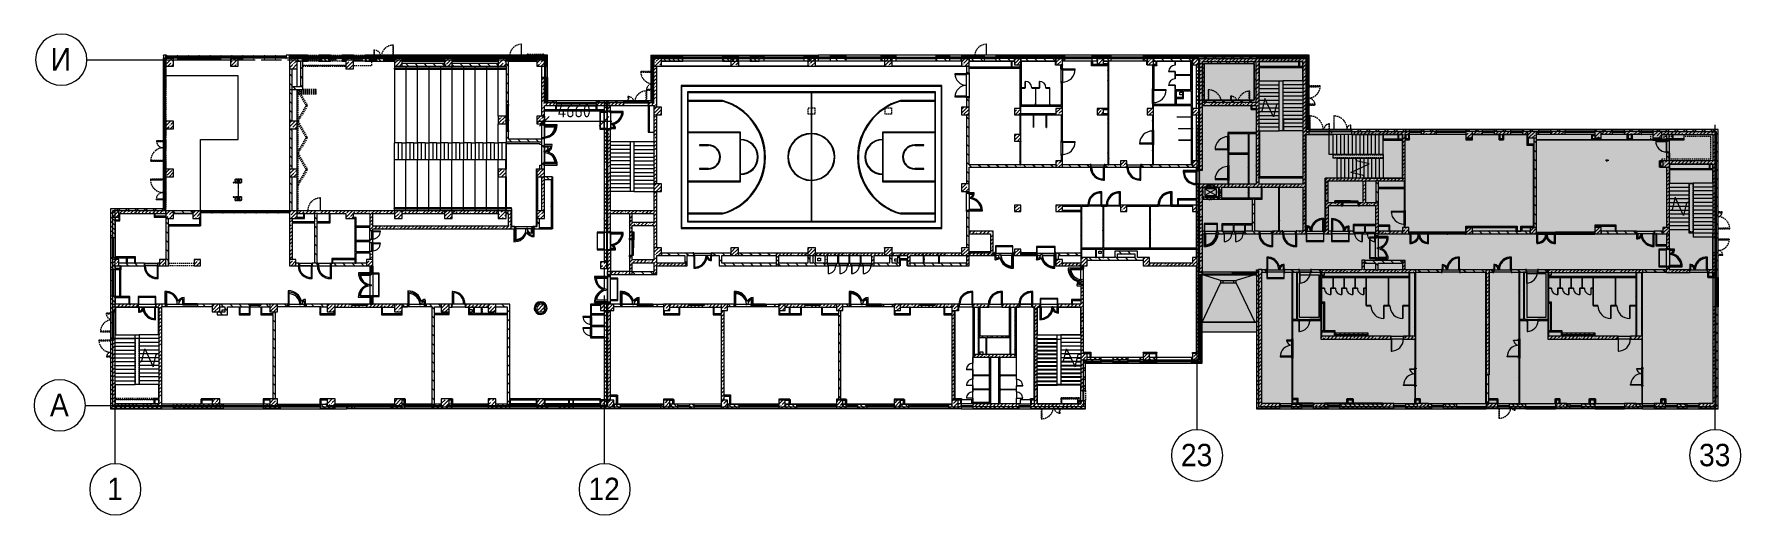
# Model space of a CAD drawing. Header units: millimetres. Extents: x 81663 to 277412, y -8553 to 29000.
# Drawn here: x 142001 to 275238, y -8553 to 29000 of the extents above; entities that cross this region are included whole.
import ezdxf

# ---------------------------------------------------------------- set-up
doc = ezdxf.new("R2010")
doc.units = ezdxf.units.MM
doc.linetypes.add('200_ШТРИХ__ш1_п0_6_', pattern=[160, 100, -60])
doc.linetypes.add('Осевая', pattern=[3175, 635, -476.25, 1587.5, -476.25])
for name, color, linetype, lineweight in [('A-ANNO-DIMS', 7, 'Continuous', 9), ('A-ANNO-DIMS-500', 7, 'Continuous', 9), ('A-DETL-MBND', 7, '200_ШТРИХ__ш1_п0_6_', 9), ('A-DOOR', 7, 'Continuous', 5), ('A-GENM', 7, 'Continuous', 5), ('A-GLAZ-2', 7, 'Continuous', 5), ('A-GLAZ-CURT-2', 7, 'Continuous', 5), ('A-GLAZ-CWMG-2', 7, 'Continuous', 5), ('A-WALL', 7, 'Continuous', 9), ('A-WALL-4', 7, 'Continuous', 5), ('I-WALL-3', 7, 'Continuous', 5), ('S-COLS-1', 7, 'Continuous', 5), ('S-STRS-2', 7, 'Continuous', 5), ('S-STRS-MBND-1', 7, 'Continuous', 5), ('Оси', 7, 'Continuous', 9), ('Оси-1', 7, 'Continuous', 20), ('Оси-2', 7, 'Осевая', 9)]:
    doc.layers.add(name, color=color, linetype=linetype, lineweight=lineweight)
for name, color, linetype, lineweight, true_color in [('A-DETL-2', 7, 'Continuous', 5, 0x737373), ('A-DETL-GENF-3', 7, 'Continuous', 5, 0xe2e2e2), ('A-DETL-GENF-4', 7, 'Continuous', 5, 0xb7b7b7), ('A-DETL-GENF-5', 7, 'Continuous', 5, 0xaaaaaa), ('A-DOOR-1', 7, 'Continuous', 5, 0xb7b7b7), ('A-DOOR-2', 7, 'Continuous', 5, 0xe2e2e2), ('A-DOOR-3', 7, 'Continuous', 5, 0xaaaaaa), ('A-DOOR-4', 7, 'Continuous', 5, 0x737373), ('A-DOOR-FRAM-1', 7, 'Continuous', 5, 0xe2e2e2), ('A-DOOR-FRAM-2', 7, 'Continuous', 5, 0xb7b7b7), ('A-DOOR-FRAM-3', 7, 'Continuous', 5, 0xaaaaaa), ('A-FLOR-2', 7, 'Continuous', 5, 0xaaaaaa), ('A-FLOR-3', 7, 'Continuous', 5, 0xb7b7b7), ('A-GENM-1', 7, 'Continuous', 5, 0x737373), ('A-GENM-2', 7, 'Continuous', 5, 0xe2ddcd), ('A-GLAZ-1', 7, 'Continuous', 5, 0x737373), ('A-GLAZ-CURT-3', 7, 'Continuous', 5, 0x737373), ('A-GLAZ-CWMG-3', 7, 'Continuous', 5, 0x383e42), ('A-GLAZ-CWMG-4', 7, 'Continuous', 5, 0x737373), ('A-ROOF-1', 7, 'Continuous', 5, 0x737373), ('A-WALL-5', 7, 'Continuous', 5, 0x737373), ('A-WALL-6', 7, 'Continuous', 9, 0x737373), ('A-WALL-PATT-1', 7, 'Continuous', 5, 0x787878), ('I-WALL-1', 7, 'Continuous', 5, 0xe7e7e7), ('I-WALL-2', 7, 'Continuous', 9, 0xe7e7e7), ('I-WALL-4', 7, 'Continuous', 5, 0x737373), ('I-WALL-5', 7, 'Continuous', 5, 0x787878), ('M-EQPM-1', 7, 'Continuous', 5, 0x737373), ('S-COLS-2', 7, 'Continuous', 5, 0x737373), ('S-STRS-3', 7, 'Continuous', 5, 0x737373), ('S-STRS-MBND-2', 7, 'Continuous', 5, 0x737373)]:
    doc.layers.add(name, color=color, linetype=linetype, lineweight=lineweight, true_color=true_color)
doc.layers.add('A-DETL-GENF-2', color=7, linetype='Continuous', lineweight=9, true_color=0xc0c0c0, transparency=0.4)
doc.styles.add('Arial_1', font='arial.ttf', dxfattribs={"width": 0.9, "height": 1750})
doc.styles.add('ISOCPEUR_3', font='isocpeur.ttf', dxfattribs={"width": 0.9, "height": 1000})
doc.dimstyles.new('ISO-2_0_0_9К_Средний_округл2_1', dxfattribs={"dimscale": 304.8, "dimtxt": 995.981176, "dimasz": 2.46063, "dimexe": 1.968504, "dimexo": 0, "dimgap": 0, "dimtad": 1, "dimdec": 0, "dimrnd": 10, "dimzin": 0, "dimdsep": 46, "dimtxsty": 'ISOCPEUR_3', "dimblk1": 'OBLIQUE', "dimblk2": 'OBLIQUE', "dimsah": 1, "dimcen": 0.09, "dimdle": 1.968504, "dimazin": 0, "dimtfac": 1, "dimtdec": 4, "dimtix": 1, "dimtmove": 0, "dimatfit": 3, "dimfxl": 1, "dimtvp": 1, "dimtolj": 1, "dimtzin": 0, "dimarcsym": 2})
pattern_1 = [(45, (148228.23, 0), (-353.5534, 353.5534), []), (135, (148228.23, 0), (-353.5534, -353.5534), [])]
pattern_2 = [(45, (148228.23, 0), (-285.1231, 285.1231), []), (45, (148513.35, 0), (-285.1231, 285.1231), [504.031, -100.806, 16.764, -84.042])]
pattern_3 = [(135, (148228.23, 0), (-176.7767, -176.7767), [])]
pattern_4 = [(135, (148228.23, 0), (-353.5534, -353.5534), [])]
pattern_5 = [(45, (148228.23, 0), (-176.7767, 176.7767), [])]
pattern_6 = [(135, (1826.41, 164.685), (-14.14214, -14.14214), []), (225, (1826.41, 164.685), (14.14214, -14.14214), [])]
pattern_7 = [(45, (-296.384, 164.685), (-14.1421, 14.1421), []), (135, (-296.384, 164.685), (-14.1421, -14.1421), [])]
pattern_8 = [(135, (1751.41, 164.685), (-14.14214, -14.14214), []), (225, (1751.41, 164.685), (14.14214, -14.14214), [])]
pattern_9 = [(45, (-371.384, 164.685), (-14.1421, 14.1421), []), (135, (-371.384, 164.685), (-14.1421, -14.1421), [])]
pattern_10 = [(135, (1576.41, 164.685), (-14.14214, -14.14214), []), (225, (1576.41, 164.685), (14.14214, -14.14214), [])]
pattern_11 = [(45, (-546.384, 164.685), (-14.1421, 14.1421), []), (135, (-546.384, 164.685), (-14.1421, -14.1421), [])]
pattern_12 = [(135, (148228.23, 0), (-377.1708, -377.1708), [533.4, -88.9, 17.78, -88.9]), (135, (148228.23, 376.94), (-377.1708, -377.1708), []), (50, (148228.23, 0), (637.6445, -55.7866), [66.675, -733.425]), (355, (148228.2, 0), (-123.3494, 668.6992), [53.34, -586.74]), (100.451, (148281.37, -4.65), (514.299, 612.908), [56.665, -623.315]), (46.184, (148228.2, 177.8), (948.7764, -147.1497), [100.012, -1100.137]), (96.636, (148307.3, 165.5), (830.909, 865.997), [84.998, -934.973]), (351.184, (148228.2, 177.8), (830.918, 865.988), [80.01, -880.11]), (21, (148317.13, 133.35), (530.6506, -357.9283), [66.675, -733.425]), (326, (148317.1, 133.35), (216.308, 644.6585), [53.34, -586.74]), (71.451, (148361.35, 103.5), (746.9596, 286.7243), [56.665, -623.315]), (37.5, (148228.23, 0), (10.81053, 295.9426), [16.764, -562.864, 16.764, -578.866, -588.962]), (37.5, (148228.23, 0), (10.81053, 295.9426), [-1175.258, 16.764, -572.198]), (7.5, (148228.23, 0), (233.86916, 350.63175), [16.764, -322.834, 16.764, -549.529, -224.472]), (7.5, (148228.23, 0), (233.86916, 350.63175), [-905.891, 16.764, -207.708]), (327.5, (148029.98, 0), (474.5678, -20.0513), [16.764, -205.486, 16.764, -676.656, -920.115]), (327.5, (148029.98, 0), (474.5678, -20.0513), [-915.67, 16.764, -903.351]), (317.5, (147941.1, 0), (518.4522, 88.9934), [16.764, -272.161, 16.764, -443.738, -653.415]), (317.5, (147941.1, 0), (518.4522, 88.9934), [-749.427, 16.764, -636.651])]
pattern_13 = [(135, (1751.41, 174.685), (-14.14214, -14.14214), []), (225, (1751.41, 174.685), (14.14214, -14.14214), [])]
pattern_14 = [(45, (-371.384, 174.685), (-14.1421, 14.1421), []), (135, (-371.384, 174.685), (-14.1421, -14.1421), [])]
pattern_15 = [(135, (1751.41, 104.685), (-14.14214, -14.14214), []), (225, (1751.41, 104.685), (14.14214, -14.14214), [])]
pattern_16 = [(45, (-371.384, 104.685), (-14.1421, 14.1421), []), (135, (-371.384, 104.685), (-14.1421, -14.1421), [])]
pattern_17 = [(135, (1951.41, 164.685), (-14.14214, -14.14214), []), (225, (1951.41, 164.685), (14.14214, -14.14214), [])]
pattern_18 = [(45, (-171.384, 164.685), (-14.1421, 14.1421), []), (135, (-171.384, 164.685), (-14.1421, -14.1421), [])]
pattern_19 = [(45, (148228.2, 0), (-530.33, 530.33), []), (135, (148228.2, 0), (-530.33, -530.33), [])]

msp = doc.modelspace()

# ---------------------------------------------------------------- texts
at = {"layer": 'Оси', "char_height": 1750, "attachment_point": 1, "style": 'Arial_1'}
for s, insert, width in [('\\fArial|b0|i0|c204|p34|;\\W.9;И', (143294.8, 27905.2), 1948.101), ('\\fArial|b0|i0|c204|p34|;\\W.9;А', (143236.8, 905.2), 1803.797), ('23', (231525.2, -3003), 3030.379), ('33', (271975.2, -3003), 3030.379), ('\\fArial|b0|i0|c204|p34|;\\W.9;1', (147700.7, -5649.6), 1515.189), ('12', (185275.2, -5649.6), 3030.379)]:
    msp.add_mtext(s, dxfattribs=dict(at, insert=insert, width=width))

# ---------------------------------------------------------------- blocks, each defined once
blk = doc.blocks.new('BSC_Колонна _Прямоугольная - 600х600-23286269-2_5_3_птичка')
at = {"layer": 'S-COLS-1'}
h = blk.add_hatch(dxfattribs=at)
h.set_pattern_fill('FP_29', color=256, style=0, pattern_type=2)
h.set_pattern_definition([(45, (-29509.74, -7600), (-285.123, 285.123), []), (45, (-29224.6, -7600), (-285.123, 285.123), [504.031, -100.806, 16.764, -84.042])])
h.paths.add_polyline_path([(-300, -300), (300, -300), (300, 300), (-300, 300)])
for p, q in [((300, 300), (-300, 300)), ((-300, 300), (-300, -300)), ((300, -300), (300, 300)), ((-300, -300), (300, -300))]:
    blk.add_line(p, q, dxfattribs=at)
blk = doc.blocks.new('BSC_Колонна _Прямоугольная - 500х500-23286270-2_5_3_птичка')
at = {"layer": 'S-COLS-1'}
h = blk.add_hatch(dxfattribs=at)
h.set_pattern_fill('FP_30', color=256, style=0, pattern_type=2)
h.set_pattern_definition([(45, (-38790, -7650), (-285.123, 285.123), []), (45, (-38504.88, -7650), (-285.123, 285.123), [504.031, -100.806, 16.764, -84.042])])
h.paths.add_polyline_path([(-250, -250), (250, -250), (250, 250), (-250, 250), (-250, 100)])
for p, q in [((250, 250), (-250, 250)), ((-250, 250), (-250, -250)), ((250, -250), (250, 250)), ((-250, -250), (250, -250))]:
    blk.add_line(p, q, dxfattribs=at)
blk = doc.blocks.new('BSC_Колонна _Прямоугольная - 500х500-V5-2_5_3_птичка')
at = {"layer": 'S-COLS-1'}
h = blk.add_hatch(dxfattribs=at)
h.set_pattern_fill('FP_31', color=256, style=0, pattern_type=2)
h.set_pattern_definition([(45, (-43160, -7650), (-285.123, 285.123), []), (45, (-42874.88, -7650), (-285.123, 285.123), [504.031, -100.806, 16.764, -84.042])])
h.paths.add_polyline_path([(-250, -250), (250, -250), (250, 250), (-250, 250)])
for p, q in [((250, 250), (-250, 250)), ((-250, 250), (-250, -250)), ((250, -250), (250, 250)), ((-250, -250), (250, -250))]:
    blk.add_line(p, q, dxfattribs=at)
blk = doc.blocks.new('BSC_Колонна _Прямоугольная - 500х500-V6-2_5_3_птичка')
at = {"layer": 'S-COLS-1'}
h = blk.add_hatch(dxfattribs=at)
h.set_pattern_fill('FP_32', color=256, style=0, pattern_type=2)
h.set_pattern_definition([(45, (-47660, -7650), (-285.123, 285.123), []), (45, (-47374.88, -7650), (-285.123, 285.123), [504.031, -100.806, 16.764, -84.042])])
h.paths.add_polyline_path([(-250, -250), (250, -250), (250, 250), (-250, 250), (-250, 100)])
for p, q in [((250, 250), (-250, 250)), ((-250, 250), (-250, -250)), ((250, -250), (250, 250)), ((-250, -250), (250, -250))]:
    blk.add_line(p, q, dxfattribs=at)
blk = doc.blocks.new('BSC_Колонна _Прямоугольная - 500х500-V7-2_5_3_птичка')
at = {"layer": 'S-COLS-1'}
h = blk.add_hatch(dxfattribs=at)
h.set_pattern_fill('FP_33', color=256, style=0, pattern_type=2)
h.set_pattern_definition([(45, (-52160, -7650), (-285.123, 285.123), []), (45, (-51874.88, -7650), (-285.123, 285.123), [504.031, -100.806, 16.764, -84.042])])
h.paths.add_polyline_path([(-250, -250), (250, -250), (250, 250), (-250, 250)])
for p, q in [((250, 250), (-250, 250)), ((-250, 250), (-250, -250)), ((250, -250), (250, 250)), ((-250, -250), (250, -250))]:
    blk.add_line(p, q, dxfattribs=at)
blk = doc.blocks.new('BSC_Колонна _Прямоугольная - 500х500-V8-2_5_3_птичка')
at = {"layer": 'S-COLS-1'}
h = blk.add_hatch(dxfattribs=at)
h.set_pattern_fill('FP_34', color=256, style=0, pattern_type=2)
h.set_pattern_definition([(45, (-61160, -7650), (-285.1231, 285.1231), []), (45, (-60874.88, -7650), (-285.123, 285.123), [504.031, -100.806, 16.764, -84.042])])
h.paths.add_polyline_path([(-250, -250), (250, -250), (250, 250), (-250, 250)])
for p, q in [((250, 250), (-250, 250)), ((-250, 250), (-250, -250)), ((250, -250), (250, 250)), ((-250, -250), (250, -250))]:
    blk.add_line(p, q, dxfattribs=at)
blk = doc.blocks.new('BSC_Колонна _Прямоугольная - 600х600-V9-2_5_3_птичка')
at = {"layer": 'S-COLS-1'}
h = blk.add_hatch(dxfattribs=at)
h.set_pattern_fill('FP_35', color=256, style=0, pattern_type=2)
h.set_pattern_definition([(45, (-25860, -200), (-285.123, 285.123), []), (45, (-25574.88, -200), (-285.123, 285.123), [504.031, -100.806, 16.764, -84.042])])
h.paths.add_polyline_path([(-105, -300), (300, -300), (300, 300), (-300, 300), (-300, -300)])
for p, q in [((300, 300), (-300, 300)), ((-300, 300), (-300, -300)), ((300, -300), (300, 300)), ((-300, -300), (300, -300))]:
    blk.add_line(p, q, dxfattribs=at)
blk = doc.blocks.new('BSC_Колонна _Прямоугольная - 600х600-V10-2_5_3_птичка')
at = {"layer": 'S-COLS-1'}
h = blk.add_hatch(dxfattribs=at)
h.set_pattern_fill('FP_36', color=256, style=0, pattern_type=2)
h.set_pattern_definition([(45, (-29509.74, -200), (-285.123, 285.123), []), (45, (-29224.6, -200), (-285.123, 285.123), [504.031, -100.806, 16.764, -84.042])])
h.paths.add_polyline_path([(-300, -300), (300, -300), (300, 300), (-300, 300)])
for p, q in [((300, 300), (-300, 300)), ((-300, 300), (-300, -300)), ((300, -300), (300, 300)), ((-300, -300), (300, -300))]:
    blk.add_line(p, q, dxfattribs=at)
blk = doc.blocks.new('BSC_Колонна _Прямоугольная - 500х500-V11-2_5_3_птичка')
at = {"layer": 'S-COLS-1'}
h = blk.add_hatch(dxfattribs=at)
h.set_pattern_fill('FP_37', color=256, style=0, pattern_type=2)
h.set_pattern_definition([(45, (-38790, -150), (-285.123, 285.123), []), (45, (-38504.88, -150), (-285.123, 285.123), [504.031, -100.806, 16.764, -84.042])])
h.paths.add_polyline_path([(-50, -250), (250, -250), (250, 250), (-250, 250), (-250, -250)])
for p, q in [((250, 250), (-250, 250)), ((-250, 250), (-250, -250)), ((250, -250), (250, 250)), ((-250, -250), (250, -250))]:
    blk.add_line(p, q, dxfattribs=at)
blk = doc.blocks.new('BSC_Колонна _Прямоугольная - 500х500-V12-2_5_3_птичка')
at = {"layer": 'S-COLS-1'}
h = blk.add_hatch(dxfattribs=at)
h.set_pattern_fill('FP_38', color=256, style=0, pattern_type=2)
h.set_pattern_definition([(45, (-43160, -150), (-285.123, 285.123), []), (45, (-42874.88, -150), (-285.123, 285.123), [504.031, -100.806, 16.764, -84.042])])
h.paths.add_polyline_path([(-250, -250), (250, -250), (250, 250), (-250, 250)])
for p, q in [((250, 250), (-250, 250)), ((-250, 250), (-250, -250)), ((250, -250), (250, 250)), ((-250, -250), (250, -250))]:
    blk.add_line(p, q, dxfattribs=at)
blk = doc.blocks.new('BSC_Колонна _Прямоугольная - 500х500-V13-2_5_3_птичка')
at = {"layer": 'S-COLS-1'}
h = blk.add_hatch(dxfattribs=at)
h.set_pattern_fill('FP_39', color=256, style=0, pattern_type=2)
h.set_pattern_definition([(45, (-47660, -150), (-285.123, 285.123), []), (45, (-47374.88, -150), (-285.123, 285.123), [504.031, -100.806, 16.764, -84.042])])
h.paths.add_polyline_path([(-250, -250), (250, -250), (250, 250), (-250, 250), (-250, 80)])
for p, q in [((250, 250), (-250, 250)), ((-250, 250), (-250, -250)), ((250, -250), (250, 250)), ((-250, -250), (250, -250))]:
    blk.add_line(p, q, dxfattribs=at)
blk = doc.blocks.new('BSC_Колонна _Прямоугольная - 500х500-V14-2_5_3_птичка')
at = {"layer": 'S-COLS-1'}
h = blk.add_hatch(dxfattribs=at)
h.set_pattern_fill('FP_40', color=256, style=0, pattern_type=2)
h.set_pattern_definition([(45, (-52160, -150), (-285.123, 285.123), []), (45, (-51874.88, -150), (-285.123, 285.123), [504.031, -100.806, 16.764, -84.042])])
h.paths.add_polyline_path([(-250, -250), (250, -250), (250, 250), (-250, 250)])
for p, q in [((250, 250), (-250, 250)), ((-250, 250), (-250, -250)), ((250, -250), (250, 250)), ((-250, -250), (250, -250))]:
    blk.add_line(p, q, dxfattribs=at)
blk = doc.blocks.new('BSC_Колонна _Прямоугольная - 500х500-V15-2_5_3_птичка')
at = {"layer": 'S-COLS-1'}
h = blk.add_hatch(dxfattribs=at)
h.set_pattern_fill('FP_41', color=256, style=0, pattern_type=2)
h.set_pattern_definition([(45, (-61160, -150), (-285.123, 285.123), []), (45, (-60874.88, -150), (-285.123, 285.123), [504.031, -100.806, 16.764, -84.042])])
h.paths.add_polyline_path([(-159, -250), (250, -250), (250, 250), (-250, 250), (-250, -250)])
for p, q in [((250, 250), (-250, 250)), ((-250, 250), (-250, -250)), ((250, -250), (250, 250)), ((-250, -250), (250, -250))]:
    blk.add_line(p, q, dxfattribs=at)
blk = doc.blocks.new('BSC_Колонна _Прямоугольная - 500х500-V16-2_5_3_птичка')
at = {"layer": 'S-COLS-1'}
h = blk.add_hatch(dxfattribs=at)
h.set_pattern_fill('FP_42', color=256, style=0, pattern_type=2)
h.set_pattern_definition([(45, (-65660, -150), (-285.1231, 285.1231), []), (45, (-65374.88, -150), (-285.1231, 285.1231), [504.031, -100.806, 16.764, -84.042])])
h.paths.add_polyline_path([(-22, -250), (250, -250), (250, 250), (-250, 250), (-250, -250)])
for p, q in [((250, 250), (-250, 250)), ((-250, 250), (-250, -250)), ((250, -250), (250, 250)), ((-250, -250), (250, -250))]:
    blk.add_line(p, q, dxfattribs=at)
blk = doc.blocks.new('BSC_Колонна _Прямоугольная - 500х500-V17-2_5_3_птичка')
at = {"layer": 'S-COLS-1'}
h = blk.add_hatch(dxfattribs=at)
h.set_pattern_fill('FP_43', color=256, style=0, pattern_type=2)
h.set_pattern_definition([(45, (-75730, -3800), (-285.1231, 285.1231), []), (45, (-75444.88, -3800), (-285.1231, 285.1231), [504.031, -100.806, 16.764, -84.042])])
h.paths.add_polyline_path([(-250, -250), (250, -250), (250, 250), (-250, 250), (-250, -99)])
for p, q in [((250, 250), (-250, 250)), ((-250, 250), (-250, -250)), ((250, -250), (250, 250)), ((-250, -250), (250, -250))]:
    blk.add_line(p, q, dxfattribs=at)
blk = doc.blocks.new('BSC_Колонна _Прямоугольная - 500х500-V18-2_5_3_птичка')
at = {"layer": 'S-COLS-1'}
h = blk.add_hatch(dxfattribs=at)
h.set_pattern_fill('FP_44', color=256, style=0, pattern_type=2)
h.set_pattern_definition([(45, (-80600, -3800), (-285.1231, 285.1231), []), (45, (-80314.88, -3800), (-285.1231, 285.1231), [504.031, -100.806, 16.764, -84.042])])
h.paths.add_polyline_path([(-121, -250), (250, -250), (250, 250), (-250, 250), (-250, -250)])
for p, q in [((250, 250), (-250, 250)), ((-250, 250), (-250, -250)), ((250, -250), (250, 250)), ((-250, -250), (250, -250))]:
    blk.add_line(p, q, dxfattribs=at)
blk = doc.blocks.new('BSC_Колонна _Прямоугольная - 500х500-V19-2_5_3_птичка')
at = {"layer": 'S-COLS-1'}
h = blk.add_hatch(dxfattribs=at)
h.set_pattern_fill('FP_45', color=256, style=0, pattern_type=2)
h.set_pattern_definition([(45, (-65660, -7650), (-285.1231, 285.1231), []), (45, (-65374.88, -7650), (-285.1231, 285.1231), [504.031, -100.806, 16.764, -84.042])])
h.paths.add_polyline_path([(-22, -250), (250, -250), (250, 250), (-250, 250), (-250, -250)])
for p, q in [((250, 250), (-250, 250)), ((-250, 250), (-250, -250)), ((250, -250), (250, 250)), ((-250, -250), (250, -250))]:
    blk.add_line(p, q, dxfattribs=at)
blk = doc.blocks.new('BSC_Колонна _Прямоугольная - 600х600-23205240-2_5_3_птичка')
at = {"layer": 'S-COLS-1'}
h = blk.add_hatch(dxfattribs=at)
h.set_pattern_fill('FP_46', color=256, style=0, pattern_type=2)
h.set_pattern_definition([(45, (-66460, -12000), (-285.1231, 285.1231), []), (45, (-66174.88, -12000), (-285.1231, 285.1231), [504.031, -100.806, 16.764, -84.042])])
h.paths.add_polyline_path([(-300, -300), (300, -300), (300, 300), (-300, 300)])
for p, q in [((300, 300), (-300, 300)), ((-300, 300), (-300, -300)), ((300, -300), (300, 300)), ((-300, -300), (300, -300))]:
    blk.add_line(p, q, dxfattribs=at)
blk = doc.blocks.new('BSC_Колонна _Прямоугольная - 600х800-24078684-2_5_3_птичка')
at = {"layer": 'S-COLS-1'}
h = blk.add_hatch(dxfattribs=at)
h.set_pattern_fill('FP_47', color=256, style=0, pattern_type=2)
h.set_pattern_definition([(45, (-14010, -26700), (-285.123, 285.123), []), (45, (-13724.88, -26700), (-285.123, 285.123), [504.031, -100.806, 16.764, -84.042])])
h.paths.add_polyline_path([(300, -400), (300, 400), (-300, 400), (-300, -400)])
for p, q in [((300, 400), (-300, 400)), ((-300, 400), (-300, -400)), ((300, -400), (300, 400)), ((-300, -400), (300, -400))]:
    blk.add_line(p, q, dxfattribs=at)
blk = doc.blocks.new('BSC_Колонна _Прямоугольная - 600х600-V20-2_5_3_птичка')
at = {"layer": 'S-COLS-1'}
h = blk.add_hatch(dxfattribs=at)
h.set_pattern_fill('FP_49', color=256, style=0, pattern_type=2)
h.set_pattern_definition([(45, (-14010, -14900), (-285.123, 285.123), []), (45, (-13724.88, -14900), (-285.123, 285.123), [504.031, -100.806, 16.764, -84.042])])
h.paths.add_polyline_path([(-300, -300), (300, -300), (300, 300), (-300, 300), (-300, -208)])
for p, q in [((300, 300), (-300, 300)), ((-300, 300), (-300, -300)), ((300, -300), (300, 300)), ((-300, -300), (300, -300))]:
    blk.add_line(p, q, dxfattribs=at)
blk = doc.blocks.new('BSC_Колонна _Прямоугольная - 600х600-23295697-2_5_3_птичка')
at = {"layer": 'S-COLS-1'}
h = blk.add_hatch(dxfattribs=at)
h.set_pattern_fill('FP_50', color=256, style=0, pattern_type=2)
h.set_pattern_definition([(45, (-14010, -18150), (-285.123, 285.123), []), (45, (-13724.88, -18150), (-285.123, 285.123), [504.031, -100.806, 16.764, -84.042])])
h.paths.add_polyline_path([(-300, -300), (300, -300), (300, 300), (-300, 300)])
for p, q in [((300, 300), (-300, 300)), ((-300, 300), (-300, -300)), ((300, -300), (300, 300)), ((-300, -300), (300, -300))]:
    blk.add_line(p, q, dxfattribs=at)
blk = doc.blocks.new('BSC_Колонна _Прямоугольная - 600х600-V21-2_5_3_птичка')
at = {"layer": 'S-COLS-1'}
h = blk.add_hatch(dxfattribs=at)
h.set_pattern_fill('FP_51', color=256, style=0, pattern_type=2)
h.set_pattern_definition([(45, (-14010, -21900), (-285.123, 285.123), []), (45, (-13724.88, -21900), (-285.123, 285.123), [504.031, -100.806, 16.764, -84.042])])
h.paths.add_polyline_path([(-300, -300), (300, -300), (300, 300), (-300, 300)])
for p, q in [((300, 300), (-300, 300)), ((-300, 300), (-300, -300)), ((300, -300), (300, 300)), ((-300, -300), (300, -300))]:
    blk.add_line(p, q, dxfattribs=at)
blk = doc.blocks.new('BSC_Колонна _Прямоугольная - 600х600-V22-2_5_3_птичка')
at = {"layer": 'S-COLS-1'}
h = blk.add_hatch(dxfattribs=at)
h.set_pattern_fill('FP_52', color=256, style=0, pattern_type=2)
h.set_pattern_definition([(45, (-25860, -7600), (-285.123, 285.123), []), (45, (-25574.88, -7600), (-285.123, 285.123), [504.031, -100.806, 16.764, -84.042])])
h.paths.add_polyline_path([(-300, -300), (300, -300), (300, 300), (-300, 300), (-300, 150)])
for p, q in [((300, 300), (-300, 300)), ((-300, 300), (-300, -300)), ((300, -300), (300, 300)), ((-300, -300), (300, -300))]:
    blk.add_line(p, q, dxfattribs=at)
blk = doc.blocks.new('BSC_Колонна _Прямоугольная - 600х600-V23-2_5_3_птичка')
at = {"layer": 'S-COLS-1'}
h = blk.add_hatch(dxfattribs=at)
h.set_pattern_fill('FP_53', color=256, style=0, pattern_type=2)
h.set_pattern_definition([(45, (-26110, -26800), (-285.123, 285.123), []), (45, (-25824.88, -26800), (-285.123, 285.123), [504.031, -100.806, 16.764, -84.042])])
h.paths.add_polyline_path([(-300, -300), (300, -300), (300, 300), (-300, 300)])
for p, q in [((300, 300), (-300, 300)), ((-300, 300), (-300, -300)), ((300, -300), (300, 300)), ((-300, -300), (300, -300))]:
    blk.add_line(p, q, dxfattribs=at)
blk = doc.blocks.new('BSC_Колонна _Прямоугольная - 600х600-V24-2_5_3_птичка')
at = {"layer": 'S-COLS-1'}
h = blk.add_hatch(dxfattribs=at)
h.set_pattern_fill('FP_54', color=256, style=0, pattern_type=2)
h.set_pattern_definition([(45, (-26110, -14900), (-285.123, 285.123), []), (45, (-25824.88, -14900), (-285.123, 285.123), [504.031, -100.806, 16.764, -84.042])])
h.paths.add_polyline_path([(-300, -300), (300, -300), (300, 300), (-300, 300)])
for p, q in [((300, 300), (-300, 300)), ((-300, 300), (-300, -300)), ((300, -300), (300, 300)), ((-300, -300), (300, -300))]:
    blk.add_line(p, q, dxfattribs=at)
blk = doc.blocks.new('BSC_Колонна _Прямоугольная - 600х600-V25-2_5_3_птичка')
at = {"layer": 'S-COLS-1'}
h = blk.add_hatch(dxfattribs=at)
h.set_pattern_fill('FP_55', color=256, style=0, pattern_type=2)
h.set_pattern_definition([(45, (-66460, -17000), (-285.1231, 285.1231), []), (45, (-66174.88, -17000), (-285.1231, 285.1231), [504.031, -100.806, 16.764, -84.042])])
h.paths.add_polyline_path([(-300, -300), (300, -300), (300, 300), (-300, 300), (-300, 6)])
for p, q in [((300, 300), (-300, 300)), ((-300, 300), (-300, -300)), ((300, -300), (300, 300)), ((-300, -300), (300, -300))]:
    blk.add_line(p, q, dxfattribs=at)
blk = doc.blocks.new('BSC_Колонна _Прямоугольная - 500х500-23287078-2_5_3_птичка')
at = {"layer": 'S-COLS-1'}
h = blk.add_hatch(dxfattribs=at)
h.set_pattern_fill('FP_57', color=256, style=0, pattern_type=2)
h.set_pattern_definition([(45, (-84450, -22950), (-285.1231, 285.1231), []), (45, (-84164.88, -22950), (-285.1231, 285.1231), [504.031, -100.806, 16.764, -84.042])])
h.paths.add_polyline_path([(-250, -250), (250, -250), (250, 250), (-250, 250), (-250, -160)])
for p, q in [((250, 250), (-250, 250)), ((-250, 250), (-250, -250)), ((250, -250), (250, 250)), ((-250, -250), (250, -250))]:
    blk.add_line(p, q, dxfattribs=at)
blk = doc.blocks.new('110_Дверь_СКБ_1Ст_Внутренняя1 - Д-8 950x2100h_охрана-V26-2_5_3_птичка')
at = {"layer": 'A-DOOR-2'}
h = blk.add_hatch(color=256, dxfattribs=at)
h.paths.add_polyline_path([(-438, 100), (-438, 20), (-403, 20), (-403, 60), (-413, 60), (-416, 100)])
h.paths.add_polyline_path([(437, 100), (437, 60), (427, 60), (427, 20), (462, 20), (462, 100)])
at = {"layer": 'A-DOOR-3'}
h = blk.add_hatch(dxfattribs=at)
h.set_pattern_fill('FP_61', color=256, style=0, pattern_type=2)
h.set_pattern_definition(pattern_6)
h.paths.add_polyline_path([(487, 100), (462, 100), (462, -100), (487, -100), (487, -35)])
at = {"layer": 'A-DOOR-FRAM-1'}
for points in [[(-493, 108), (-493, 100), (-423, 100), (-423, 108)], [(-423, 20), (-438, 20), (-438, -100), (-423, -100), (-423, -35)], [(397, 950), (397, 100), (437, 100), (437, 950)], [(511, 108), (447, 108), (447, 100), (517, 100), (517, 108)], [(462, 20), (447, 20), (447, -100), (462, -100), (462, -35)], [(-493, -100), (-493, -108), (-423, -108), (-423, -100)], [(517, -100), (447, -100), (447, -108), (517, -108)]]:
    blk.add_hatch(color=256, dxfattribs=at).paths.add_polyline_path(points)
at = {"layer": 'A-DOOR-FRAM-3'}
h = blk.add_hatch(dxfattribs=at)
h.set_pattern_fill('FP_62', color=256, style=0, pattern_type=2)
h.set_pattern_definition(pattern_7)
h.paths.add_polyline_path([(-438, 100), (-463, 100), (-463, -100), (-438, -100), (-438, -35)])
at = {"layer": 'A-DOOR-1'}
for p, q in [((437, 950), (397, 950)), ((397, 950), (397, 100)), ((397, 100), (437, 100)), ((437, 100), (437, 950))]:
    blk.add_line(p, q, dxfattribs=at)
blk.add_arc((437, 100), 850, 90, 180, dxfattribs=at)
at = {"layer": 'A-DOOR-FRAM-2'}
for p, q in [((-423, 108), (-493, 108)), ((-493, 108), (-493, 100)), ((-493, 100), (-423, 100)), ((-438, 100), (-463, 100)), ((-463, 100), (-463, -100)), ((-413, 100), (-438, 100)), ((-438, 100), (-438, 20)), ((-438, -100), (-438, 100)), ((-423, 100), (-438, 100)), ((-438, 100), (-438, 99)), ((-438, 99), (-423, 99)), ((-438, 20), (-403, 20)), ((-423, 20), (-438, 20)), ((-438, 20), (-438, -100)), ((-423, 100), (-423, 108)), ((-423, 99), (-423, 100)), ((-423, -100), (-423, 20)), ((-413, 60), (-413, 100)), ((-403, 60), (-413, 60)), ((-403, 20), (-403, 60)), ((437, 60), (427, 60)), ((427, 60), (427, 20)), ((427, 20), (462, 20)), ((437, 100), (437, 60)), ((462, 100), (437, 100)), ((517, 108), (447, 108)), ((447, 108), (447, 100)), ((462, 100), (447, 100)), ((447, 100), (447, 99)), ((447, 100), (517, 100)), ((447, 99), (462, 99)), ((462, 20), (447, 20)), ((447, 20), (447, -100)), ((462, 20), (462, 100)), ((487, 100), (462, 100)), ((462, 100), (462, -100)), ((462, 99), (462, 100)), ((462, -100), (462, 20)), ((487, -100), (487, 100)), ((517, 100), (517, 108)), ((-423, -100), (-493, -100)), ((-493, -100), (-493, -108)), ((-493, -108), (-423, -108)), ((-463, -100), (-438, -100)), ((-438, -100), (-423, -100)), ((-423, -108), (-423, -100)), ((447, -100), (462, -100)), ((517, -100), (447, -100)), ((447, -100), (447, -108)), ((447, -108), (517, -108)), ((462, -100), (487, -100)), ((517, -108), (517, -100))]:
    blk.add_line(p, q, dxfattribs=at)
blk = doc.blocks.new('110_Дверь_СКБ_2Ст - Д-5_п_ Из игровой в коридор-32679362-2_5_3_птичка')
at = {"layer": 'A-DOOR-2'}
h = blk.add_hatch(color=256, dxfattribs=at)
h.paths.add_polyline_path([(652.5, 30), (712.5, 30), (712.5, 110), (662.5, 110), (662.5, 60), (652.5, 60)])
h.paths.add_polyline_path([(-687.5, 30), (-627.5, 30), (-627.5, 60), (-637.5, 60), (-637.5, 110), (-687.5, 110)])
for points in [[(-587.5, 110), (-587.5, 510), (-637.5, 510), (-637.5, 110)], [(612.5, 110), (662.5, 110), (662.5, 1010), (612.5, 1010), (612.5, 152.6)], [(712.5, -110), (712.5, 30), (697.5, 30), (697.5, -110)]]:
    blk.add_hatch(color=256, dxfattribs=at).paths.add_polyline_path(points)
at = {"layer": 'A-DOOR-FRAM-1'}
for points in [[(-672.5, 110), (-672.5, 118), (-742.5, 118), (-742.5, 110)], [(-672.5, -110), (-672.5, 30), (-687.5, 30), (-687.5, -110)], [(767.5, 110), (767.5, 118), (697.5, 118), (697.5, 110)], [(-672.5, -118), (-672.5, -110), (-742.5, -110), (-742.5, -118)], [(767.5, -118), (767.5, -110), (697.5, -110), (697.5, -118)]]:
    blk.add_hatch(color=256, dxfattribs=at).paths.add_polyline_path(points)
at = {"layer": 'A-DOOR-1'}
for p, q in [((-637.5, 510), (-637.5, 110)), ((-587.5, 510), (-637.5, 510)), ((-637.5, 110), (-587.5, 110)), ((-587.5, 110), (-587.5, 510)), ((662.5, 1010), (612.5, 1010)), ((612.5, 1010), (612.5, 110)), ((612.5, 110), (662.5, 110)), ((662.5, 110), (662.5, 1010))]:
    blk.add_line(p, q, dxfattribs=at)
for centre, radius, start, end in [((-637.5, 110), 400, 360, 90), ((662.5, 110), 900, 90, 180)]:
    blk.add_arc(centre, radius, start, end, dxfattribs=at)
at = {"layer": 'A-DOOR-FRAM-2'}
for p, q in [((-672.5, 118), (-742.5, 118)), ((-742.5, 118), (-742.5, 110)), ((-742.5, 110), (-672.5, 110)), ((-637.5, 110), (-687.5, 110)), ((-687.5, 110), (-687.5, 30)), ((-687.5, 30), (-627.5, 30)), ((-672.5, 30), (-687.5, 30)), ((-687.5, 30), (-687.5, -110)), ((-672.5, 110), (-672.5, 118)), ((-672.5, -110), (-672.5, 30)), ((-637.5, 60), (-637.5, 110)), ((-627.5, 60), (-637.5, 60)), ((-627.5, 30), (-627.5, 60)), ((662.5, 60), (652.5, 60)), ((652.5, 60), (652.5, 30)), ((652.5, 30), (712.5, 30)), ((662.5, 110), (662.5, 60)), ((712.5, 110), (662.5, 110)), ((767.5, 118), (697.5, 118)), ((697.5, 118), (697.5, 110)), ((697.5, 110), (767.5, 110)), ((712.5, 30), (697.5, 30)), ((697.5, 30), (697.5, -110)), ((712.5, 30), (712.5, 110)), ((712.5, -110), (712.5, 30)), ((767.5, 110), (767.5, 118)), ((-672.5, -110), (-742.5, -110)), ((-742.5, -110), (-742.5, -118)), ((-742.5, -118), (-672.5, -118)), ((-687.5, -110), (-672.5, -110)), ((-672.5, -118), (-672.5, -110)), ((697.5, -110), (712.5, -110)), ((767.5, -110), (697.5, -110)), ((697.5, -110), (697.5, -118)), ((697.5, -118), (767.5, -118)), ((767.5, -118), (767.5, -110))]:
    blk.add_line(p, q, dxfattribs=at)
blk = doc.blocks.new('110_Дверь_СКБ_1Ст_Внутренняя1 - Д-4 1100x2100h_су мгн-32375332-2_5_3_птичка')
at = {"layer": 'A-DOOR-2'}
h = blk.add_hatch(color=256, dxfattribs=at)
h.paths.add_polyline_path([(512.5, 100), (512.5, 60), (502.5, 60), (502.5, 20), (537.5, 20), (537.5, 100)])
h.paths.add_polyline_path([(-487.5, 100), (-512.5, 100), (-512.5, 20), (-477.5, 20), (-477.5, 60), (-487.5, 60)])
at = {"layer": 'A-DOOR-3'}
h = blk.add_hatch(dxfattribs=at)
h.set_pattern_fill('FP_63', color=256, style=0, pattern_type=2)
h.set_pattern_definition(pattern_8)
h.paths.add_polyline_path([(562.5, 100), (537.5, 100), (537.5, -100), (562.5, -100)])
at = {"layer": 'A-DOOR-FRAM-1'}
for points in [[(-567.5, 108), (-567.5, 100), (-497.5, 100), (-497.5, 108)], [(-497.5, 20), (-512.5, 20), (-512.5, -100), (-497.5, -100)], [(-487.5, 1100), (-487.5, 100), (-447.5, 100), (-447.5, 1100)], [(592.5, 108), (522.5, 108), (522.5, 100), (592.5, 100)], [(537.5, 20), (522.5, 20), (522.5, -100), (537.5, -100)], [(-567.5, -100), (-567.5, -108), (-497.5, -108), (-497.5, -100)], [(592.5, -100), (522.5, -100), (522.5, -108), (592.5, -108)]]:
    blk.add_hatch(color=256, dxfattribs=at).paths.add_polyline_path(points)
at = {"layer": 'A-DOOR-FRAM-3'}
h = blk.add_hatch(dxfattribs=at)
h.set_pattern_fill('FP_64', color=256, style=0, pattern_type=2)
h.set_pattern_definition(pattern_9)
h.paths.add_polyline_path([(-512.5, 100), (-537.5, 100), (-537.5, -100), (-512.5, -100)])
at = {"layer": 'A-DOOR-3'}
for p, q in [((-487.5, 1100), (-487.5, 100)), ((-447.5, 1100), (-487.5, 1100)), ((-487.5, 100), (-447.5, 100)), ((-447.5, 100), (-447.5, 1100))]:
    blk.add_line(p, q, dxfattribs=at)
blk.add_arc((-487.5, 100), 1000, 360, 90, dxfattribs=at)
at = {"layer": 'A-DOOR-FRAM-3'}
for p, q in [((-497.5, 108), (-567.5, 108)), ((-567.5, 108), (-567.5, 100)), ((-567.5, 100), (-497.5, 100)), ((-512.5, 100), (-537.5, 100)), ((-537.5, 100), (-537.5, -100)), ((-487.5, 100), (-512.5, 100)), ((-512.5, 100), (-512.5, 20)), ((-512.5, -100), (-512.5, 100)), ((-497.5, 100), (-512.5, 100)), ((-512.5, 100), (-512.5, 99)), ((-512.5, 99), (-497.5, 99)), ((-512.5, 20), (-477.5, 20)), ((-497.5, 20), (-512.5, 20)), ((-512.5, 20), (-512.5, -100)), ((-497.5, 100), (-497.5, 108)), ((-497.5, 99), (-497.5, 100)), ((-497.5, -100), (-497.5, 20)), ((-487.5, 60), (-487.5, 100)), ((-477.5, 60), (-487.5, 60)), ((-477.5, 20), (-477.5, 60)), ((512.5, 60), (502.5, 60)), ((502.5, 60), (502.5, 20)), ((502.5, 20), (537.5, 20)), ((512.5, 100), (512.5, 60)), ((537.5, 100), (512.5, 100)), ((592.5, 108), (522.5, 108)), ((522.5, 108), (522.5, 100)), ((537.5, 100), (522.5, 100)), ((522.5, 100), (522.5, 99)), ((522.5, 100), (592.5, 100)), ((522.5, 99), (537.5, 99)), ((537.5, 20), (522.5, 20)), ((522.5, 20), (522.5, -100)), ((537.5, 20), (537.5, 100)), ((562.5, 100), (537.5, 100)), ((537.5, 100), (537.5, -100)), ((537.5, 99), (537.5, 100)), ((537.5, -100), (537.5, 20)), ((562.5, -100), (562.5, 100)), ((592.5, 100), (592.5, 108)), ((-497.5, -100), (-567.5, -100)), ((-567.5, -100), (-567.5, -108)), ((-567.5, -108), (-497.5, -108)), ((-537.5, -100), (-512.5, -100)), ((-512.5, -100), (-497.5, -100)), ((-497.5, -108), (-497.5, -100)), ((522.5, -100), (537.5, -100)), ((592.5, -100), (522.5, -100)), ((522.5, -100), (522.5, -108)), ((522.5, -108), (592.5, -108)), ((537.5, -100), (562.5, -100)), ((592.5, -108), (592.5, -100))]:
    blk.add_line(p, q, dxfattribs=at)
blk = doc.blocks.new('120_Окно_СКБ_1Ст - 120_Окно_СКБ_1Ст 900х2500_h_ с форточкой-22876038-2_5_3_птичка')
at = {"layer": 'A-GLAZ-1'}
for p, q in [((-450, -127), (-450, -57)), ((-450, -57), (-380, -57)), ((450, -57), (-450, -57)), ((-380, -127), (-450, -127)), ((-450, -127), (-400, -127)), ((-380, -127), (-400, -127)), ((-400, -127), (-400, -137)), ((-400, -137), (400, -137)), ((400, -137), (-400, -137)), ((-380, -57), (-380, -127)), ((380, -87), (-380, -87)), ((-380, -87), (-380, -127)), ((-330, -137), (-330, -87)), ((-330, -107), (330, -107)), ((330, -117), (-330, -117)), ((330, -137), (330, -87)), ((380, -127), (380, -57)), ((380, -57), (450, -57)), ((380, -127), (380, -87)), ((450, -127), (380, -127)), ((400, -127), (380, -127)), ((400, -127), (450, -127)), ((400, -137), (400, -127)), ((450, -57), (450, -127))]:
    blk.add_line(p, q, dxfattribs=at)
blk = doc.blocks.new('120_Окно_СКБ_1Ст - 120_Окно_СКБ_1Ст 900х2500_h_ с форточкой-22877787-2_5_3_птичка')
at = {"layer": 'A-GLAZ-1'}
for p, q in [((-450, -127), (-450, -57)), ((-450, -57), (-380, -57)), ((450, -57), (-450, -57)), ((-380, -127), (-450, -127)), ((-450, -127), (-400, -127)), ((-380, -127), (-400, -127)), ((-400, -127), (-400, -137)), ((-400, -137), (400, -137)), ((400, -137), (-400, -137)), ((-380, -57), (-380, -127)), ((380, -87), (-380, -87)), ((-380, -87), (-380, -127)), ((-330, -137), (-330, -87)), ((-330, -107), (330, -107)), ((330, -117), (-330, -117)), ((330, -137), (330, -87)), ((380, -127), (380, -57)), ((380, -57), (450, -57)), ((380, -127), (380, -87)), ((450, -127), (380, -127)), ((400, -127), (380, -127)), ((400, -127), (450, -127)), ((400, -137), (400, -127)), ((450, -57), (450, -127))]:
    blk.add_line(p, q, dxfattribs=at)
blk = doc.blocks.new('110_Дверь_СКБ_2Ст_Внутренняя - ДН-7д_л__ ДОО_Дв_1450x2100h_Загрузочная_ Помещение холодильных камер-21737406-2_5_3_птичка')
at = {"layer": 'A-DETL-MBND'}
for points in [[(-662.5, 283), (-662.5, 600), (-742.5, 600), (-742.5, 283)], [(767.5, 283), (767.5, 990), (687.5, 990), (687.5, 283)]]:
    blk.add_hatch(color=256, dxfattribs=at).paths.add_polyline_path(points)
for p, q in [((-742.5, 600), (-742.5, 283)), ((-662.5, 600), (-742.5, 600)), ((-662.5, 283), (-662.5, 600)), ((767.5, 990), (687.5, 990)), ((687.5, 990), (687.5, 283)), ((767.5, 283), (767.5, 990))]:
    blk.add_line(p, q, dxfattribs=at)
for centre, radius, start, end in [((-742.5, 40), 560, 26.054046, 90), ((767.5, 40), 950, 90, 165)]:
    blk.add_arc(centre, radius, start, end, dxfattribs=at)
blk = doc.blocks.new('110_Дверь_СКБ_1Ст_Внутренняя1 - ДН-6д_ ДОО_Дв_1150x2100-24253098-2_5_3_птичка')
at = {"layer": 'A-DETL-MBND'}
blk.add_hatch(color=256, dxfattribs=at).paths.add_polyline_path([(-472.5, 283), (-472.5, 1090), (-512.5, 1090), (-512.5, 283)])
for p, q in [((-512.5, 1090), (-512.5, 283)), ((-472.5, 1090), (-512.5, 1090)), ((-472.5, 283), (-472.5, 1090))]:
    blk.add_line(p, q, dxfattribs=at)
blk.add_arc((-512.5, 40), 1050, 13.41257, 90, dxfattribs=at)
blk = doc.blocks.new('Прямоугольный импост - Импост структурный с накладкой - 190мм-22856075-2_5_3_птичка')
at = {"layer": 'A-GLAZ-CWMG-2'}
for p, q in [((0, 190), (-50, 190)), ((-50, 190), (-50, 40)), ((-50, 40), (-40, 40)), ((-40, 0), (-50, 0)), ((-50, 0), (-50, -17)), ((-40, 40), (-40, 0)), ((-10, 0), (-10, 40)), ((-10, 40), (0, 40)), ((0, 0), (-10, 0)), ((0, 40), (0, 190)), ((0, -17), (0, 0)), ((-50, -17), (0, -17))]:
    blk.add_line(p, q, dxfattribs=at)
blk = doc.blocks.new('Прямоугольный импост - Импост структурный с накладкой - 190мм-V27-2_5_3_птичка')
at = {"layer": 'A-GLAZ-CWMG-2'}
for p, q in [((0, 190), (-50, 190)), ((-50, 190), (-50, 40)), ((-50, 40), (-40, 40)), ((-40, 0), (-50, 0)), ((-50, 0), (-50, -17)), ((-40, 40), (-40, 0)), ((-10, 0), (-10, 40)), ((-10, 40), (0, 40)), ((0, 0), (-10, 0)), ((0, 40), (0, 188)), ((0, -17), (0, 0)), ((-50, -17), (0, -17))]:
    blk.add_line(p, q, dxfattribs=at)
blk = doc.blocks.new('DOR_Проход в стене_Прямоугольный - 1050x1150 EI30-23344994-2_5_3_птичка')
at = {"layer": 'A-DOOR-1'}
for p, q in [((525, 100), (-525, 100)), ((525, -100), (-525, -100))]:
    blk.add_line(p, q, dxfattribs=at)
blk = doc.blocks.new('Прямоугольный импост - Импост структурный с накладкой - 190мм-22856805-2_5_3_птичка')
at = {"layer": 'A-GLAZ-CWMG-2'}
for p, q in [((0, 17), (-50, 17)), ((-50, 17), (-50, 0)), ((-50, 0), (-40, 0)), ((-40, 0), (-40, -40)), ((-10, -40), (-10, 0)), ((-10, 0), (0, 0)), ((0, 11), (0, 17)), ((-40, -40), (-50, -40)), ((-50, -40), (-50, -190)), ((-50, -190), (0, -190)), ((0, -40), (-10, -40))]:
    blk.add_line(p, q, dxfattribs=at)
blk = doc.blocks.new('BSC_Колонна _Прямоугольная - 600х600-23205375-2_5_3_птичка')
at = {"layer": 'S-COLS-1'}
h = blk.add_hatch(dxfattribs=at)
h.set_pattern_fill('FP_65', color=256, style=0, pattern_type=2)
h.set_pattern_definition([(45, (-54460, -12000), (-285.123, 285.123), []), (45, (-54174.88, -12000), (-285.123, 285.123), [504.031, -100.806, 16.764, -84.042])])
h.paths.add_polyline_path([(-300, -300), (300, -300), (300, 300), (-300, 300)])
for p, q in [((300, 300), (-300, 300)), ((-300, 300), (-300, -300)), ((300, -300), (300, 300)), ((-300, -300), (300, -300))]:
    blk.add_line(p, q, dxfattribs=at)
blk = doc.blocks.new('BSC_Колонна _Прямоугольная - 600х600-V28-2_5_3_птичка')
at = {"layer": 'S-COLS-1'}
h = blk.add_hatch(dxfattribs=at)
h.set_pattern_fill('FP_66', color=256, style=0, pattern_type=2)
h.set_pattern_definition([(45, (-42460, -26800), (-285.123, 285.123), []), (45, (-42174.88, -26800), (-285.123, 285.123), [504.031, -100.806, 16.764, -84.042])])
h.paths.add_polyline_path([(-300, -300), (300, -300), (300, 300), (-300, 300)])
for p, q in [((300, 300), (-300, 300)), ((-300, 300), (-300, -300)), ((300, -300), (300, 300)), ((-300, -300), (300, -300))]:
    blk.add_line(p, q, dxfattribs=at)
blk = doc.blocks.new('110_Дверь_СКБ_2Ст - Д-6_л__ ДОО_Дв_1450x2100h_Дверь из раздевальной в коридор-V29-2_5_3_птичка')
at = {"layer": 'A-DOOR-2'}
h = blk.add_hatch(color=256, dxfattribs=at)
h.paths.add_polyline_path([(712.5, 100), (662.5, 100), (662.5, 50), (652.5, 50), (652.5, 20), (712.5, 20)])
h.paths.add_polyline_path([(-627.5, 20), (-627.5, 50), (-637.5, 50), (-637.5, 100), (-687.5, 100), (-687.5, 20)])
for points in [[(-587.5, 100), (-587.5, 450), (-637.5, 450), (-637.5, 100)], [(662.5, 100), (662.5, 1050), (612.5, 1050), (612.5, 100)]]:
    blk.add_hatch(color=256, dxfattribs=at).paths.add_polyline_path(points)
at = {"layer": 'A-DOOR-3'}
h = blk.add_hatch(dxfattribs=at)
h.set_pattern_fill('FP_67', color=256, style=0, pattern_type=2)
h.set_pattern_definition(pattern_10)
h.paths.add_polyline_path([(737.5, 100), (712.5, 100), (712.5, -100), (737.5, -100)])
at = {"layer": 'A-DOOR-FRAM-1'}
for points in [[(-672.5, 100), (-672.5, 108), (-742.5, 108), (-742.5, 100)], [(-672.5, 20), (-687.5, 20), (-687.5, -100), (-672.5, -94.3)], [(767.5, 100), (767.5, 108), (697.5, 108), (697.5, 100)], [(712.5, 20), (697.5, 20), (697.5, -100), (712.5, -100)], [(-672.5, -100), (-742.5, -100), (-742.5, -108), (-672.5, -108)], [(767.5, -108), (767.5, -100), (697.5, -100), (697.5, -108)]]:
    blk.add_hatch(color=256, dxfattribs=at).paths.add_polyline_path(points)
at = {"layer": 'A-DOOR-FRAM-3'}
h = blk.add_hatch(dxfattribs=at)
h.set_pattern_fill('FP_68', color=256, style=0, pattern_type=2)
h.set_pattern_definition(pattern_11)
h.paths.add_polyline_path([(-687.5, -94.3), (-687.5, 100), (-712.5, 100), (-712.5, -100), (-687.5, -100)])
at = {"layer": 'A-DOOR-3'}
for p, q in [((-637.5, 450), (-637.5, 100)), ((-587.5, 450), (-637.5, 450)), ((-637.5, 100), (-587.5, 100)), ((-587.5, 100), (-587.5, 450)), ((662.5, 1050), (612.5, 1050)), ((612.5, 1050), (612.5, 100)), ((612.5, 100), (662.5, 100)), ((662.5, 100), (662.5, 1050))]:
    blk.add_line(p, q, dxfattribs=at)
for centre, radius, start, end in [((-637.5, 100), 350, 360, 90), ((662.5, 100), 950, 90, 180)]:
    blk.add_arc(centre, radius, start, end, dxfattribs=at)
at = {"layer": 'A-DOOR-FRAM-3'}
for p, q in [((-672.5, 108), (-742.5, 108)), ((-742.5, 108), (-742.5, 100)), ((-742.5, 100), (-672.5, 100)), ((-687.5, 100), (-712.5, 100)), ((-712.5, 100), (-712.5, -100)), ((-637.5, 100), (-687.5, 100)), ((-687.5, 100), (-687.5, 20)), ((-687.5, -100), (-687.5, 100)), ((-687.5, 20), (-627.5, 20)), ((-672.5, 20), (-687.5, 20)), ((-687.5, 20), (-687.5, -100)), ((-672.5, 100), (-672.5, 108)), ((-672.5, -100), (-672.5, 20)), ((-637.5, 50), (-637.5, 100)), ((-627.5, 50), (-637.5, 50)), ((-627.5, 20), (-627.5, 50)), ((662.5, 50), (652.5, 50)), ((652.5, 50), (652.5, 20)), ((652.5, 20), (712.5, 20)), ((662.5, 100), (662.5, 50)), ((712.5, 100), (662.5, 100)), ((767.5, 108), (697.5, 108)), ((697.5, 108), (697.5, 100)), ((697.5, 100), (767.5, 100)), ((712.5, 20), (697.5, 20)), ((697.5, 20), (697.5, -100)), ((712.5, 20), (712.5, 100)), ((737.5, 100), (712.5, 100)), ((712.5, 100), (712.5, -100)), ((712.5, -100), (712.5, 20)), ((737.5, -100), (737.5, 100)), ((767.5, 100), (767.5, 108)), ((-672.5, -100), (-742.5, -100)), ((-742.5, -100), (-742.5, -108)), ((-742.5, -108), (-672.5, -108)), ((-712.5, -100), (-687.5, -100)), ((-687.5, -100), (-672.5, -100)), ((-672.5, -108), (-672.5, -100)), ((697.5, -100), (712.5, -100)), ((767.5, -100), (697.5, -100)), ((697.5, -100), (697.5, -108)), ((697.5, -108), (767.5, -108)), ((712.5, -100), (737.5, -100)), ((767.5, -108), (767.5, -100))]:
    blk.add_line(p, q, dxfattribs=at)
blk = doc.blocks.new('Системная панель - Стекло - 40мм-22858580-2_5_3_птичка')
at = {"layer": 'A-GLAZ-CURT-2'}
for p, q in [((372.5, 40), (-372.5, 40)), ((-372.5, 40), (-372.5, 0)), ((-372.5, 0), (372.5, 0)), ((372.5, 0), (372.5, 40))]:
    blk.add_line(p, q, dxfattribs=at)
blk = doc.blocks.new('Системная панель - Стекло - 40мм-22858442-2_5_3_птичка')
at = {"layer": 'A-GLAZ-CURT-2'}
h = blk.add_hatch(dxfattribs=at)
h.set_pattern_fill('FP_70', color=256, style=0, pattern_type=2)
h.set_pattern_definition([(135, (19050.1, -4371.1), (-1414.21, -1414.21), [1000, -3000]), (135, (19550.1, -5371.1), (-1414.21, -1414.21), [3000, -1000]), (135, (20050.1, -3371.1), (-1414.21, -1414.21), [1000, -3000])])
h.paths.add_polyline_path([(385, 40), (-385, 40), (-385, 0), (385, 0)])
for p, q in [((385, 40), (-385, 40)), ((-385, 40), (-385, 0)), ((-385, 0), (385, 0)), ((385, 0), (385, 40))]:
    blk.add_line(p, q, dxfattribs=at)
blk = doc.blocks.new('Системная панель - Стекло - 40мм-V30-2_5_3_птичка')
at = {"layer": 'A-GLAZ-CURT-2'}
for p, q in [((385, 40), (-385, 40)), ((-385, 40), (-385, 0)), ((-385, 0), (385, 0)), ((385, 0), (385, 40))]:
    blk.add_line(p, q, dxfattribs=at)
blk = doc.blocks.new('Системная панель - Стекло - 40мм-23190197-2_5_3_птичка')
at = {"layer": 'A-GLAZ-CURT-2'}
for p, q in [((269, 40), (-269, 40)), ((-269, 40), (-269, 0)), ((-269, 0), (269, 0)), ((269, 0), (269, 40))]:
    blk.add_line(p, q, dxfattribs=at)
blk = doc.blocks.new('Прямоугольный импост - Импост структурный с накладкой - 190мм-22858300-2_5_3_птичка')
at = {"layer": 'A-GLAZ-CWMG-2'}
for p, q in [((-50, 0), (-50, 17)), ((-50, 17), (0, 17)), ((-40, 0), (-50, 0)), ((-40, -40), (-40, 0)), ((0, 0), (-10, 0)), ((-10, 0), (-10, -40)), ((0, 17), (0, 0)), ((-50, -190), (-50, -40)), ((-50, -40), (-40, -40)), ((0, -190), (-50, -190)), ((-10, -40), (0, -40)), ((0, -40), (0, -190))]:
    blk.add_line(p, q, dxfattribs=at)
blk = doc.blocks.new('Прямоугольный импост - Импост структурный с накладкой - 190мм-22856798-2_5_3_птичка')
at = {"layer": 'A-GLAZ-CWMG-2'}
for p, q in [((-25, 0), (-25, 17)), ((-25, 17), (25, 17)), ((-15, 0), (-25, 0)), ((-15, -40), (-15, 0)), ((25, 0), (15, 0)), ((15, 0), (15, -40)), ((25, 17), (25, 0)), ((-25, -190), (-25, -40)), ((-25, -40), (-15, -40)), ((25, -190), (-25, -190)), ((15, -40), (25, -40)), ((25, -40), (25, -190))]:
    blk.add_line(p, q, dxfattribs=at)
blk = doc.blocks.new('Прямоугольный импост - Импост структурный с накладкой - 190мм-23186008-2_5_3_птичка')
at = {"layer": 'A-GLAZ-CWMG-3'}
for points in [[(3854, 19975), (3871, 19975), (3871, 20725), (3854, 20725), (3854, 20476)], [(4031, 19975), (4061, 19978), (4061, 20725), (3911, 20725), (3911, 19975), (3958, 19975)]]:
    blk.add_hatch(color=256, dxfattribs=at).paths.add_polyline_path(points)
at = {"layer": 'A-GLAZ-CWMG-2'}
for p, q in [((3854, 20725), (3854, 19975)), ((4061, 20725), (4061, 19975)), ((3871, 19975), (3854, 19975)), ((4061, 19975), (4031, 19975))]:
    blk.add_line(p, q, dxfattribs=at)
blk = doc.blocks.new('Прямоугольный импост - Импост структурный с накладкой - 160мм-22858437-2_5_3_птичка')
at = {"layer": 'A-GLAZ-CWMG-2'}
for p, q in [((3854, 23925), (3854, 23175)), ((4011, 23925), (4011, 23175))]:
    blk.add_line(p, q, dxfattribs=at)
blk = doc.blocks.new('Системная панель - Стекло - 40мм-V31-2_5_3_птичка')
at = {"layer": 'A-GLAZ-CURT-2'}
for p, q in [((385, 40), (-385, 40)), ((-385, 40), (-385, 0)), ((-385, 0), (385, 0)), ((385, 0), (385, 40))]:
    blk.add_line(p, q, dxfattribs=at)
blk = doc.blocks.new('Системная панель - Стекло - 40мм-V32-2_5_3_птичка')
at = {"layer": 'A-GLAZ-CURT-2'}
h = blk.add_hatch(dxfattribs=at)
h.set_pattern_fill('FP_71', color=256, style=0, pattern_type=2)
h.set_pattern_definition([(135, (23850.1, -4371.1), (-1414.21, -1414.21), [1000, -3000]), (135, (24350.1, -5371.1), (-1414.21, -1414.21), [3000, -1000]), (135, (24850.1, -3371.1), (-1414.21, -1414.21), [1000, -3000])])
h.paths.add_polyline_path([(385, 40), (-385, 40), (-385, 0), (385, 0)])
for p, q in [((385, 40), (-385, 40)), ((-385, 40), (-385, 0)), ((-385, 0), (385, 0)), ((385, 0), (385, 40))]:
    blk.add_line(p, q, dxfattribs=at)
blk = doc.blocks.new('Прямоугольный импост - Импост структурный с накладкой - 160мм-23190189-2_5_3_птичка')
at = {"layer": 'A-GLAZ-CWMG-2'}
for p, q in [((3854, 15925), (3871, 15925)), ((3854, 15925), (3854, 15408)), ((4011, 15925), (4011, 15408))]:
    blk.add_line(p, q, dxfattribs=at)
blk = doc.blocks.new('Системная панель - Стекло - 40мм-22856069-2_5_3_птичка')
at = {"layer": 'A-GLAZ-CURT-2'}
for p, q in [((397.5, 0), (-397.5, 0)), ((-397.5, 0), (-397.5, -40)), ((397.5, -40), (397.5, 0)), ((-397.5, -40), (397.5, -40))]:
    blk.add_line(p, q, dxfattribs=at)
blk = doc.blocks.new('Системная панель - Стекло - 40мм-22856070-2_5_3_птичка')
at = {"layer": 'A-GLAZ-CURT-2'}
h = blk.add_hatch(dxfattribs=at)
h.set_pattern_fill('FP_72', color=256, style=0, pattern_type=2)
h.set_pattern_definition([(45, (-9285, -26790), (-1414.21, 1414.21), [1000, -3000]), (45, (-10285, -27290), (-1414.21, 1414.21), [3000, -1000]), (45, (-8285, -27790), (-1414.21, 1414.21), [1000, -3000])])
h.paths.add_polyline_path([(410, -40), (410, 0), (-410, 0), (-410, -40)])
for p, q in [((410, 0), (-410, 0)), ((-410, 0), (-410, -40)), ((-410, -40), (410, -40)), ((410, -40), (410, 0))]:
    blk.add_line(p, q, dxfattribs=at)
blk = doc.blocks.new('Системная панель - Стекло - 40мм-V33-2_5_3_птичка')
at = {"layer": 'A-GLAZ-CURT-2'}
for p, q in [((410, 0), (-410, 0)), ((-410, 0), (-410, -40)), ((-410, -40), (410, -40)), ((410, -40), (410, 0))]:
    blk.add_line(p, q, dxfattribs=at)
blk = doc.blocks.new('Системная панель - Стекло - 40мм-22856305-2_5_3_птичка')
at = {"layer": 'A-GLAZ-CURT-2'}
h = blk.add_hatch(dxfattribs=at)
h.set_pattern_fill('FP_73', color=256, style=0, pattern_type=2)
h.set_pattern_definition([(45, (-11835.1, -26790), (-1414.21, 1414.21), [1000, -3000]), (45, (-12835.1, -27290), (-1414.21, 1414.21), [3000, -1000]), (45, (-10835.1, -27790), (-1414.21, 1414.21), [1000, -3000])])
h.paths.add_polyline_path([(410, -40), (410, 0), (-410, 0), (-410, -40)])
for p, q in [((410, 0), (-410, 0)), ((-410, 0), (-410, -40)), ((-410, -40), (410, -40)), ((410, -40), (410, 0))]:
    blk.add_line(p, q, dxfattribs=at)
blk = doc.blocks.new('Системная панель - Стекло - 40мм-V34-2_5_3_птичка')
at = {"layer": 'A-GLAZ-CURT-2'}
for p, q in [((410, 0), (-410, 0)), ((-410, 0), (-410, -40)), ((-410, -40), (410, -40)), ((410, -40), (410, 0))]:
    blk.add_line(p, q, dxfattribs=at)
blk = doc.blocks.new('Системная панель - Стекло - 40мм-V35-2_5_3_птичка')
at = {"layer": 'A-GLAZ-CURT-2'}
for p, q in [((397.5, 0), (-397.5, 0)), ((-397.5, 0), (-397.5, -40)), ((397.5, -40), (397.5, 0)), ((-397.5, -40), (397.5, -40))]:
    blk.add_line(p, q, dxfattribs=at)
blk = doc.blocks.new('Прямоугольный импост - Импост структурный с накладкой - 190мм-22856073-2_5_3_птичка')
at = {"layer": 'A-GLAZ-CWMG-2'}
for p, q in [((-50, 40), (-50, 190)), ((-50, 190), (0, 190)), ((-40, 40), (-50, 40)), ((-50, -17), (-50, 0)), ((-50, 0), (-40, 0)), ((-40, 0), (-40, 40)), ((-10, 40), (-10, 0)), ((0, 40), (-10, 40)), ((-10, 0), (0, 0)), ((0, 190), (0, 40)), ((0, 0), (0, -17)), ((0, -17), (-50, -17))]:
    blk.add_line(p, q, dxfattribs=at)
blk = doc.blocks.new('Прямоугольный импост - Импост структурный с накладкой - 160мм-22794259-2_5_3_птичка')
at = {"layer": 'A-GLAZ-CWMG-2'}
for p, q in [((4160, 27307), (4935, 27307)), ((4160, 27150), (4935, 27150))]:
    blk.add_line(p, q, dxfattribs=at)
blk = doc.blocks.new('Прямоугольный импост - Импост структурный с накладкой - 160мм-20149070-2_5_3_птичка')
at = {"layer": 'A-GLAZ-CWMG-2'}
for p, q in [((8385, 27307), (9185, 27307)), ((8385, 27150), (9185, 27150))]:
    blk.add_line(p, q, dxfattribs=at)
blk = doc.blocks.new('Прямоугольный импост - Импост структурный с накладкой - 160мм-22794460-2_5_3_птичка')
at = {"layer": 'A-GLAZ-CWMG-2'}
for p, q in [((10935, 27307), (11285, 27307)), ((10935, 27150), (11285, 27150))]:
    blk.add_line(p, q, dxfattribs=at)
blk = doc.blocks.new('Прямоугольный импост - Импост структурный с накладкой - 160мм-22794342-2_5_3_птичка')
at = {"layer": 'A-GLAZ-CWMG-2'}
for p, q in [((11285, 27307), (11735, 27307)), ((11285, 27150), (11735, 27150))]:
    blk.add_line(p, q, dxfattribs=at)
blk = doc.blocks.new('Прямоугольный импост - Импост структурный с накладкой - 190мм-22856065-2_5_3_птичка')
at = {"layer": 'A-GLAZ-CWMG-2'}
for p, q in [((-25, 40), (-25, 190)), ((-25, 190), (25, 190)), ((-15, 40), (-25, 40)), ((-25, -17), (-25, 0)), ((-25, 0), (-15, 0)), ((-15, 0), (-15, 40)), ((15, 40), (15, 0)), ((25, 40), (15, 40)), ((15, 0), (25, 0)), ((25, 190), (25, 40)), ((25, 0), (25, -17)), ((25, -17), (-25, -17))]:
    blk.add_line(p, q, dxfattribs=at)
blk = doc.blocks.new('Прямоугольный импост - Импост структурный с накладкой - 190мм-V36-2_5_3_птичка')
at = {"layer": 'A-GLAZ-CWMG-2'}
for p, q in [((-50, 190), (-50, 40)), ((-50, 40), (-40, 40)), ((-40, 0), (-50, 0)), ((-50, 0), (-50, -17)), ((-40, 40), (-40, 0)), ((-10, 0), (-10, 40)), ((-10, 40), (0, 40)), ((0, 0), (-10, 0)), ((0, 40), (0, 190)), ((0, -17), (0, 0)), ((-50, -17), (0, -17))]:
    blk.add_line(p, q, dxfattribs=at)
blk = doc.blocks.new('BSC_Колонна _Прямоугольная - 500х500-V37-2_5_3_птичка')
at = {"layer": 'S-COLS-1'}
h = blk.add_hatch(dxfattribs=at)
h.set_pattern_fill('FP_74', color=256, style=0, pattern_type=2)
h.set_pattern_definition([(45, (-56660, -150), (-285.123, 285.123), []), (45, (-56374.88, -150), (-285.123, 285.123), [504.031, -100.806, 16.764, -84.042])])
h.paths.add_polyline_path([(-250, -250), (250, -250), (250, 250), (-250, 250), (-250, 80)])
for p, q in [((250, 250), (-250, 250)), ((-250, 250), (-250, -250)), ((250, -250), (250, 250)), ((-250, -250), (250, -250))]:
    blk.add_line(p, q, dxfattribs=at)
blk = doc.blocks.new('BSC_Колонна _Прямоугольная - 500х500-V38-2_5_3_птичка')
at = {"layer": 'S-COLS-1'}
h = blk.add_hatch(dxfattribs=at)
h.set_pattern_fill('FP_75', color=256, style=0, pattern_type=2)
h.set_pattern_definition([(45, (-56660, -7650), (-285.123, 285.123), []), (45, (-56374.88, -7650), (-285.123, 285.123), [504.031, -100.806, 16.764, -84.042])])
h.paths.add_polyline_path([(-250, -250), (250, -250), (250, 250), (-250, 250), (-250, 100)])
for p, q in [((250, 250), (-250, 250)), ((-250, 250), (-250, -250)), ((250, -250), (250, 250)), ((-250, -250), (250, -250))]:
    blk.add_line(p, q, dxfattribs=at)
blk = doc.blocks.new('BSC_Колонна _Прямоугольная - 600х600-V39-2_5_3_птичка')
at = {"layer": 'S-COLS-1'}
h = blk.add_hatch(dxfattribs=at)
h.set_pattern_fill('FP_76', color=256, style=0, pattern_type=2)
h.set_pattern_definition([(45, (-33310, -7600), (-285.123, 285.123), []), (45, (-33024.88, -7600), (-285.123, 285.123), [504.031, -100.806, 16.764, -84.042])])
h.paths.add_polyline_path([(-135, -300), (300, -300), (300, 300), (-300, 300), (-300, -300)])
for p, q in [((300, 300), (-300, 300)), ((-300, 300), (-300, -300)), ((300, -300), (300, 300)), ((-300, -300), (300, -300))]:
    blk.add_line(p, q, dxfattribs=at)
blk = doc.blocks.new('BSC_Колонна _Прямоугольная - 600х600-V40-2_5_3_птичка')
at = {"layer": 'S-COLS-1'}
h = blk.add_hatch(dxfattribs=at)
h.set_pattern_fill('FP_77', color=256, style=0, pattern_type=2)
h.set_pattern_definition([(45, (-33310, -200), (-285.123, 285.123), []), (45, (-33024.88, -200), (-285.123, 285.123), [504.031, -100.806, 16.764, -84.042])])
h.paths.add_polyline_path([(-300, -300), (300, -300), (300, 300), (-300, 300)])
for p, q in [((300, 300), (-300, 300)), ((-300, 300), (-300, -300)), ((300, -300), (300, 300)), ((-300, -300), (300, -300))]:
    blk.add_line(p, q, dxfattribs=at)
blk = doc.blocks.new('BSC_Колонна _Прямоугольная - 600х600-V41-2_5_3_птичка')
at = {"layer": 'S-COLS-1'}
h = blk.add_hatch(dxfattribs=at)
h.set_pattern_fill('FP_78', color=256, style=0, pattern_type=2)
h.set_pattern_definition([(45, (-42460, -17000), (-285.123, 285.123), []), (45, (-42174.88, -17000), (-285.123, 285.123), [504.031, -100.806, 16.764, -84.042])])
h.paths.add_polyline_path([(-300, -300), (300, -300), (300, 300), (-300, 300)])
for p, q in [((300, 300), (-300, 300)), ((-300, 300), (-300, -300)), ((300, -300), (300, 300)), ((-300, -300), (300, -300))]:
    blk.add_line(p, q, dxfattribs=at)
blk = doc.blocks.new('BSC_Колонна _Прямоугольная - 600х600-V42-2_5_3_птичка')
at = {"layer": 'S-COLS-1'}
h = blk.add_hatch(dxfattribs=at)
h.set_pattern_fill('FP_79', color=256, style=0, pattern_type=2)
h.set_pattern_definition([(45, (-42460, -23000), (-285.123, 285.123), []), (45, (-42174.88, -23000), (-285.123, 285.123), [504.031, -100.806, 16.764, -84.042])])
h.paths.add_polyline_path([(-300, -300), (300, -300), (300, 300), (-300, 300), (-300, -210)])
for p, q in [((300, 300), (-300, 300)), ((-300, 300), (-300, -300)), ((300, -300), (300, 300)), ((-300, -300), (300, -300))]:
    blk.add_line(p, q, dxfattribs=at)
blk = doc.blocks.new('BSC_Колонна _Прямоугольная - 600х600-V43-2_5_3_птичка')
at = {"layer": 'S-COLS-1'}
h = blk.add_hatch(dxfattribs=at)
h.set_pattern_fill('FP_80', color=256, style=0, pattern_type=2)
h.set_pattern_definition([(45, (-60460, -12000), (-285.1231, 285.1231), []), (45, (-60174.88, -12000), (-285.1231, 285.1231), [504.031, -100.806, 16.764, -84.042])])
h.paths.add_polyline_path([(-300, -300), (300, -300), (300, 300), (-300, 300), (-300, -201)])
for p, q in [((300, 300), (-300, 300)), ((-300, 300), (-300, -300)), ((300, -300), (300, 300)), ((-300, -300), (300, -300))]:
    blk.add_line(p, q, dxfattribs=at)
blk = doc.blocks.new('Системная панель - Стекло - 40мм-V44-2_5_3_птичка')
at = {"layer": 'A-GLAZ-CURT-2'}
h = blk.add_hatch(dxfattribs=at)
h.set_pattern_fill('FP_81', color=256, style=0, pattern_type=2)
h.set_pattern_definition([(45, (-17860.3, -26790), (-1414.21, 1414.21), [1000, -3000]), (45, (-18860.3, -27290), (-1414.21, 1414.21), [3000, -1000]), (45, (-16860.3, -27790), (-1414.21, 1414.21), [1000, -3000])])
h.paths.add_polyline_path([(-410, -40), (410, -40), (410, 0), (-410, 0)])
for p, q in [((410, 0), (-410, 0)), ((-410, 0), (-410, -40)), ((-410, -40), (410, -40)), ((410, -40), (410, 0))]:
    blk.add_line(p, q, dxfattribs=at)
blk = doc.blocks.new('Системная панель - Стекло - 40мм-V45-2_5_3_птичка')
at = {"layer": 'A-GLAZ-CURT-2'}
for p, q in [((410, 0), (-410, 0)), ((-410, 0), (-410, -40)), ((-410, -40), (410, -40)), ((410, -40), (410, 0))]:
    blk.add_line(p, q, dxfattribs=at)
blk = doc.blocks.new('120_Окно_СКБ_2Ст - 120_Окно_СКБ_2Ст 2100х2400 _мал створка справа_-22446225-2_5_3_птичка')
at = {"layer": 'A-GLAZ-2'}
for p, q in [((-1050, -127), (-1050, -57)), ((-1050, -57), (-980, -57)), ((1050, -57), (-1050, -57)), ((-980, -127), (-1050, -127)), ((-1050, -127), (-1000, -127)), ((-980, -127), (-1000, -127)), ((-1000, -127), (-1000, -137)), ((-1000, -137), (170, -137)), ((170, -137), (-1000, -137)), ((-980, -57), (-980, -127)), ((150, -87), (-980, -87)), ((-980, -87), (-980, -127)), ((-930, -137), (-930, -87)), ((-930, -107), (100, -107)), ((100, -117), (-930, -117)), ((100, -137), (100, -87)), ((150, -127), (150, -57)), ((150, -57), (220, -57)), ((150, -127), (150, -87)), ((220, -127), (150, -127)), ((170, -127), (150, -127)), ((170, -127), (200, -127)), ((170, -137), (170, -127)), ((220, -127), (200, -127)), ((200, -127), (200, -137)), ((200, -137), (1000, -137)), ((1000, -137), (200, -137)), ((220, -57), (220, -127)), ((980, -87), (220, -87)), ((220, -87), (220, -127)), ((270, -137), (270, -87)), ((270, -107), (930, -107)), ((930, -117), (270, -117)), ((930, -137), (930, -87)), ((980, -127), (980, -57)), ((980, -57), (1050, -57)), ((980, -127), (980, -87)), ((1050, -127), (980, -127)), ((1000, -127), (980, -127)), ((1000, -127), (1050, -127)), ((1000, -137), (1000, -127)), ((1050, -57), (1050, -127))]:
    blk.add_line(p, q, dxfattribs=at)
blk = doc.blocks.new('120_Окно_СКБ_1Ст - 120_Окно_СКБ_1Ст 900х2500_h_-22445987-2_5_3_птичка')
at = {"layer": 'A-GLAZ-2'}
for p, q in [((-450, -127), (-450, -57)), ((-450, -57), (-380, -57)), ((450, -57), (-450, -57)), ((-380, -127), (-450, -127)), ((-450, -127), (-400, -127)), ((-380, -127), (-400, -127)), ((-400, -127), (-400, -137)), ((-400, -137), (400, -137)), ((400, -137), (-400, -137)), ((-380, -57), (-380, -127)), ((380, -87), (-380, -87)), ((-380, -87), (-380, -127)), ((-330, -137), (-330, -87)), ((-330, -107), (330, -107)), ((330, -117), (-330, -117)), ((330, -137), (330, -87)), ((380, -127), (380, -57)), ((380, -57), (450, -57)), ((380, -127), (380, -87)), ((450, -127), (380, -127)), ((400, -127), (380, -127)), ((400, -127), (450, -127)), ((400, -137), (400, -127)), ((450, -57), (450, -127))]:
    blk.add_line(p, q, dxfattribs=at)
blk = doc.blocks.new('120_Окно_СКБ_2Ст - 120_Окно_СКБ_2Ст 3100х2500 _мал_створка слева_-22446080-2_5_3_птичка')
at = {"layer": 'A-GLAZ-2'}
for p, q in [((-1550, -127), (-1550, -57)), ((-1550, -57), (-1480, -57)), ((1550, -57), (-1550, -57)), ((-1480, -127), (-1550, -127)), ((-1550, -127), (-1500, -127)), ((-1480, -127), (-1500, -127)), ((-1500, -127), (-1500, -137)), ((-1500, -137), (670, -137)), ((670, -137), (-1500, -137)), ((-1480, -57), (-1480, -127)), ((650, -87), (-1480, -87)), ((-1480, -87), (-1480, -127)), ((-1430, -137), (-1430, -87)), ((-1430, -107), (600, -107)), ((600, -117), (-1430, -117)), ((600, -137), (600, -87)), ((650, -127), (650, -57)), ((650, -57), (720, -57)), ((650, -127), (650, -87)), ((720, -127), (650, -127)), ((670, -127), (650, -127)), ((670, -127), (700, -127)), ((670, -137), (670, -127)), ((720, -127), (700, -127)), ((700, -127), (700, -137)), ((700, -137), (1500, -137)), ((1500, -137), (700, -137)), ((720, -57), (720, -127)), ((1480, -87), (720, -87)), ((720, -87), (720, -127)), ((770, -137), (770, -87)), ((770, -107), (1430, -107)), ((1430, -117), (770, -117)), ((1430, -137), (1430, -87)), ((1480, -127), (1480, -57)), ((1480, -57), (1550, -57)), ((1480, -127), (1480, -87)), ((1550, -127), (1480, -127)), ((1500, -127), (1480, -127)), ((1500, -127), (1550, -127)), ((1500, -137), (1500, -127)), ((1550, -57), (1550, -127))]:
    blk.add_line(p, q, dxfattribs=at)
blk = doc.blocks.new('120_Окно_СКБ_1Ст - 120_Окно_СКБ_1Ст 900х2500_h_-20664874-2_5_3_птичка')
at = {"layer": 'A-GLAZ-2'}
for p, q in [((-450, -127), (-450, -57)), ((-450, -57), (-380, -57)), ((450, -57), (-450, -57)), ((-380, -127), (-450, -127)), ((-450, -127), (-400, -127)), ((-380, -127), (-400, -127)), ((-400, -127), (-400, -137)), ((-400, -137), (400, -137)), ((400, -137), (-400, -137)), ((-380, -57), (-380, -127)), ((380, -87), (-380, -87)), ((-380, -87), (-380, -127)), ((-330, -137), (-330, -87)), ((-330, -107), (330, -107)), ((330, -117), (-330, -117)), ((330, -137), (330, -87)), ((380, -127), (380, -57)), ((380, -57), (450, -57)), ((380, -127), (380, -87)), ((450, -127), (380, -127)), ((400, -127), (380, -127)), ((400, -127), (450, -127)), ((400, -137), (400, -127)), ((450, -57), (450, -127))]:
    blk.add_line(p, q, dxfattribs=at)
blk = doc.blocks.new('120_Окно_СКБ_2Ст - 120_Окно_СКБ_2Ст 2100х2500 _мал створка СЛЕВА_-22446485-2_5_3_птичка')
at = {"layer": 'A-GLAZ-2'}
for p, q in [((-1050, -127), (-1050, -57)), ((-1050, -57), (-980, -57)), ((1050, -57), (-1050, -57)), ((-980, -127), (-1050, -127)), ((-1050, -127), (-1000, -127)), ((-980, -127), (-1000, -127)), ((-1000, -127), (-1000, -137)), ((-1000, -137), (-200, -137)), ((-200, -137), (-1000, -137)), ((-980, -57), (-980, -127)), ((-220, -87), (-980, -87)), ((-980, -87), (-980, -127)), ((-930, -137), (-930, -87)), ((-930, -107), (-270, -107)), ((-270, -117), (-930, -117)), ((-270, -137), (-270, -87)), ((-220, -127), (-220, -57)), ((-220, -57), (-150, -57)), ((-220, -127), (-220, -87)), ((-150, -127), (-220, -127)), ((-200, -127), (-220, -127)), ((-200, -127), (-170, -127)), ((-200, -137), (-200, -127)), ((-150, -127), (-170, -127)), ((-170, -127), (-170, -137)), ((-170, -137), (1000, -137)), ((1000, -137), (-170, -137)), ((-150, -57), (-150, -127)), ((980, -87), (-150, -87)), ((-150, -87), (-150, -127)), ((-100, -137), (-100, -87)), ((-100, -107), (930, -107)), ((930, -117), (-100, -117)), ((930, -137), (930, -87)), ((980, -127), (980, -57)), ((980, -57), (1050, -57)), ((980, -127), (980, -87)), ((1050, -127), (980, -127)), ((1000, -127), (980, -127)), ((1000, -127), (1050, -127)), ((1000, -137), (1000, -127)), ((1050, -57), (1050, -127))]:
    blk.add_line(p, q, dxfattribs=at)
blk = doc.blocks.new('120_Окно_СКБ_2Ст - 120_Окно_СКБ_2Ст 3100х2500 _мал_ створка слева-2_-22446420-2_5_3_птичка')
at = {"layer": 'A-GLAZ-2'}
for p, q in [((-1550, -127), (-1550, -57)), ((-1550, -57), (-1480, -57)), ((1550, -57), (-1550, -57)), ((-1480, -127), (-1550, -127)), ((-1550, -127), (-1500, -127)), ((-1480, -127), (-1500, -127)), ((-1500, -127), (-1500, -137)), ((-1500, -137), (-700, -137)), ((-700, -137), (-1500, -137)), ((-1480, -57), (-1480, -127)), ((-720, -87), (-1480, -87)), ((-1480, -87), (-1480, -127)), ((-1430, -137), (-1430, -87)), ((-1430, -107), (-770, -107)), ((-770, -117), (-1430, -117)), ((-770, -137), (-770, -87)), ((-720, -127), (-720, -57)), ((-720, -57), (-650, -57)), ((-720, -127), (-720, -87)), ((-650, -127), (-720, -127)), ((-700, -127), (-720, -127)), ((-700, -127), (-670, -127)), ((-700, -137), (-700, -127)), ((-650, -127), (-670, -127)), ((-670, -127), (-670, -137)), ((-670, -137), (1500, -137)), ((1500, -137), (-670, -137)), ((-650, -57), (-650, -127)), ((1480, -87), (-650, -87)), ((-650, -87), (-650, -127)), ((-600, -137), (-600, -87)), ((-600, -107), (1430, -107)), ((1430, -117), (-600, -117)), ((1430, -137), (1430, -87)), ((1480, -127), (1480, -57)), ((1480, -57), (1550, -57)), ((1480, -127), (1480, -87)), ((1550, -127), (1480, -127)), ((1500, -127), (1480, -127)), ((1500, -127), (1550, -127)), ((1500, -137), (1500, -127)), ((1550, -57), (1550, -127))]:
    blk.add_line(p, q, dxfattribs=at)
blk = doc.blocks.new('120_Окно_СКБ_2Ст - 120_Окно_СКБ_2Ст 3100х2500 _мал_ створка слева-2_-V46-2_5_3_птичка')
at = {"layer": 'A-GLAZ-2'}
for p, q in [((-1550, -127), (-1550, -57)), ((-1550, -57), (-1480, -57)), ((1550, -57), (-1550, -57)), ((-1480, -127), (-1550, -127)), ((-1550, -127), (-1500, -127)), ((-1480, -127), (-1500, -127)), ((-1500, -127), (-1500, -137)), ((-1500, -137), (-700, -137)), ((-700, -137), (-1500, -137)), ((-1480, -57), (-1480, -127)), ((-720, -87), (-1480, -87)), ((-1480, -87), (-1480, -127)), ((-1430, -137), (-1430, -87)), ((-1430, -107), (-770, -107)), ((-770, -117), (-1430, -117)), ((-770, -137), (-770, -87)), ((-720, -127), (-720, -57)), ((-720, -57), (-650, -57)), ((-720, -127), (-720, -87)), ((-650, -127), (-720, -127)), ((-700, -127), (-720, -127)), ((-700, -127), (-670, -127)), ((-700, -137), (-700, -127)), ((-650, -127), (-670, -127)), ((-670, -127), (-670, -137)), ((-670, -137), (1500, -137)), ((1500, -137), (-670, -137)), ((-650, -57), (-650, -127)), ((1480, -87), (-650, -87)), ((-650, -87), (-650, -127)), ((-600, -137), (-600, -87)), ((-600, -107), (1430, -107)), ((1430, -117), (-600, -117)), ((1430, -137), (1430, -87)), ((1480, -127), (1480, -57)), ((1480, -57), (1550, -57)), ((1480, -127), (1480, -87)), ((1550, -127), (1480, -127)), ((1500, -127), (1480, -127)), ((1500, -127), (1550, -127)), ((1500, -137), (1500, -127)), ((1550, -57), (1550, -127))]:
    blk.add_line(p, q, dxfattribs=at)
blk = doc.blocks.new('120_Окно_СКБ_2Ст - 120_Окно_СКБ_2Ст 3100х2500 _мал_ створка слева-2_-V47-2_5_3_птичка')
at = {"layer": 'A-GLAZ-2'}
for p, q in [((-1550, -127), (-1550, -57)), ((-1550, -57), (-1480, -57)), ((1550, -57), (-1550, -57)), ((-1480, -127), (-1550, -127)), ((-1550, -127), (-1503, -127)), ((-1480, -127), (-1500, -127)), ((-1500, -127), (-1500, -137)), ((-1500, -137), (-700, -137)), ((-700, -137), (-1500, -137)), ((-1480, -57), (-1480, -127)), ((-720, -87), (-1480, -87)), ((-1480, -87), (-1480, -127)), ((-1430, -137), (-1430, -87)), ((-1430, -107), (-770, -107)), ((-770, -117), (-1430, -117)), ((-770, -137), (-770, -87)), ((-720, -127), (-720, -57)), ((-720, -57), (-650, -57)), ((-720, -127), (-720, -87)), ((-650, -127), (-720, -127)), ((-700, -127), (-720, -127)), ((-700, -127), (-670, -127)), ((-700, -137), (-700, -127)), ((-650, -127), (-670, -127)), ((-670, -127), (-670, -137)), ((-670, -137), (1500, -137)), ((1500, -137), (-670, -137)), ((-650, -57), (-650, -127)), ((1480, -87), (-650, -87)), ((-650, -87), (-650, -127)), ((-600, -137), (-600, -87)), ((-600, -107), (1430, -107)), ((1430, -117), (-600, -117)), ((1430, -137), (1430, -87)), ((1480, -127), (1480, -57)), ((1480, -57), (1550, -57)), ((1480, -127), (1480, -87)), ((1550, -127), (1480, -127)), ((1500, -127), (1480, -127)), ((1500, -127), (1550, -127)), ((1500, -137), (1500, -127)), ((1550, -57), (1550, -127))]:
    blk.add_line(p, q, dxfattribs=at)
blk = doc.blocks.new('120_Окно_СКБ_2Ст - 120_Окно_СКБ_2Ст 2100х2500 _мал створка СЛЕВА_-V48-2_5_3_птичка')
at = {"layer": 'A-GLAZ-2'}
for p, q in [((-1050, -127), (-1050, -57)), ((-1050, -57), (-980, -57)), ((1050, -57), (-1050, -57)), ((-980, -127), (-1050, -127)), ((-1050, -127), (-1000, -127)), ((-980, -127), (-1000, -127)), ((-1000, -127), (-1000, -137)), ((-1000, -137), (-200, -137)), ((-200, -137), (-1000, -137)), ((-980, -57), (-980, -127)), ((-220, -87), (-980, -87)), ((-980, -87), (-980, -127)), ((-930, -137), (-930, -87)), ((-930, -107), (-270, -107)), ((-270, -117), (-930, -117)), ((-270, -137), (-270, -87)), ((-220, -127), (-220, -57)), ((-220, -57), (-150, -57)), ((-220, -127), (-220, -87)), ((-150, -127), (-220, -127)), ((-200, -127), (-220, -127)), ((-200, -127), (-170, -127)), ((-200, -137), (-200, -127)), ((-150, -127), (-170, -127)), ((-170, -127), (-170, -137)), ((-170, -137), (1000, -137)), ((1000, -137), (-170, -137)), ((-150, -57), (-150, -127)), ((980, -87), (-150, -87)), ((-150, -87), (-150, -127)), ((-100, -137), (-100, -87)), ((-100, -107), (930, -107)), ((930, -117), (-100, -117)), ((930, -137), (930, -87)), ((980, -127), (980, -57)), ((980, -57), (1050, -57)), ((980, -127), (980, -87)), ((1050, -127), (980, -127)), ((1000, -127), (980, -127)), ((1000, -127), (1050, -127)), ((1000, -137), (1000, -127)), ((1050, -57), (1050, -127))]:
    blk.add_line(p, q, dxfattribs=at)
blk = doc.blocks.new('120_Окно_СКБ_2Ст - 120_Окно_СКБ_2Ст 2800х2500_створка_-22445922-2_5_3_птичка')
at = {"layer": 'A-GLAZ-2'}
for p, q in [((-1400, -127), (-1400, -57)), ((-1400, -57), (-1330, -57)), ((1400, -57), (-1400, -57)), ((-1330, -127), (-1400, -127)), ((-1400, -127), (-1350, -127)), ((-1330, -127), (-1350, -127)), ((-1350, -127), (-1350, -137)), ((-1350, -137), (520, -137)), ((520, -137), (-1350, -137)), ((-1330, -57), (-1330, -127)), ((500, -87), (-1330, -87)), ((-1330, -87), (-1330, -127)), ((-1280, -137), (-1280, -87)), ((-1280, -107), (450, -107)), ((450, -117), (-1280, -117)), ((450, -137), (450, -87)), ((500, -127), (500, -57)), ((500, -57), (570, -57)), ((500, -127), (500, -87)), ((570, -127), (500, -127)), ((520, -127), (500, -127)), ((520, -127), (550, -127)), ((520, -137), (520, -127)), ((570, -127), (550, -127)), ((550, -127), (550, -137)), ((550, -137), (1350, -137)), ((1350, -137), (550, -137)), ((570, -57), (570, -127)), ((1330, -87), (570, -87)), ((570, -87), (570, -127)), ((620, -137), (620, -87)), ((620, -107), (1280, -107)), ((1280, -117), (620, -117)), ((1280, -137), (1280, -87)), ((1330, -127), (1330, -57)), ((1330, -57), (1400, -57)), ((1330, -127), (1330, -87)), ((1400, -127), (1330, -127)), ((1350, -127), (1330, -127)), ((1350, -127), (1400, -127)), ((1350, -137), (1350, -127)), ((1400, -57), (1400, -127))]:
    blk.add_line(p, q, dxfattribs=at)
blk = doc.blocks.new('120_Окно_СКБ_2Ст - 120_Окно_СКБ_2Ст 3100х2500 _мал_створка слева_ 2-22446355-2_5_3_птичка')
at = {"layer": 'A-GLAZ-2'}
for p, q in [((-1550, -127), (-1550, -57)), ((-1550, -57), (-1480, -57)), ((1550, -57), (-1550, -57)), ((-1480, -127), (-1550, -127)), ((-1550, -127), (-1500, -127)), ((-1480, -127), (-1500, -127)), ((-1500, -127), (-1500, -137)), ((-1500, -137), (670, -137)), ((670, -137), (-1500, -137)), ((-1480, -57), (-1480, -127)), ((650, -87), (-1480, -87)), ((-1480, -87), (-1480, -127)), ((-1430, -137), (-1430, -87)), ((-1430, -107), (600, -107)), ((600, -117), (-1430, -117)), ((600, -137), (600, -87)), ((650, -127), (650, -57)), ((650, -57), (720, -57)), ((650, -127), (650, -87)), ((720, -127), (650, -127)), ((670, -127), (650, -127)), ((670, -127), (700, -127)), ((670, -137), (670, -127)), ((720, -127), (700, -127)), ((700, -127), (700, -137)), ((700, -137), (1500, -137)), ((1500, -137), (700, -137)), ((720, -57), (720, -127)), ((1480, -87), (720, -87)), ((720, -87), (720, -127)), ((770, -137), (770, -87)), ((770, -107), (1430, -107)), ((1430, -117), (770, -117)), ((1430, -137), (1430, -87)), ((1480, -127), (1480, -57)), ((1480, -57), (1550, -57)), ((1480, -127), (1480, -87)), ((1550, -127), (1480, -127)), ((1500, -127), (1480, -127)), ((1500, -127), (1550, -127)), ((1500, -137), (1500, -127)), ((1550, -57), (1550, -127))]:
    blk.add_line(p, q, dxfattribs=at)
blk = doc.blocks.new('BSC_Колонна _Прямоугольная - 500х500-V49-2_5_3_птичка')
at = {"layer": 'S-COLS-1'}
h = blk.add_hatch(dxfattribs=at)
h.set_pattern_fill('FP_82', color=256, style=0, pattern_type=2)
h.set_pattern_definition([(45, (-77000, -22950), (-285.1231, 285.1231), []), (45, (-76714.88, -22950), (-285.1231, 285.1231), [504.031, -100.806, 16.764, -84.042])])
h.paths.add_polyline_path([(-250, -250), (250, -250), (250, 250), (-250, 250), (-250, -160)])
for p, q in [((250, 250), (-250, 250)), ((-250, 250), (-250, -250)), ((250, -250), (250, 250)), ((-250, -250), (250, -250))]:
    blk.add_line(p, q, dxfattribs=at)
blk = doc.blocks.new('BSC_Колонна _Прямоугольная - 500х500-V50-2_5_3_птичка')
at = {"layer": 'S-COLS-1'}
h = blk.add_hatch(dxfattribs=at)
h.set_pattern_fill('FP_83', color=256, style=0, pattern_type=2)
h.set_pattern_definition([(45, (-73790, -22950), (-285.1231, 285.1231), []), (45, (-73504.88, -22950), (-285.1231, 285.1231), [504.031, -100.806, 16.764, -84.042])])
h.paths.add_polyline_path([(-250, -250), (250, -250), (250, 250), (-250, 250), (-250, -160)])
for p, q in [((250, 250), (-250, 250)), ((-250, 250), (-250, -250)), ((250, -250), (250, 250)), ((-250, -250), (250, -250))]:
    blk.add_line(p, q, dxfattribs=at)
blk = doc.blocks.new('BSC_Колонна _Прямоугольная - 500х500-V51-2_5_3_птичка')
at = {"layer": 'S-COLS-1'}
h = blk.add_hatch(dxfattribs=at)
h.set_pattern_fill('FP_84', color=256, style=0, pattern_type=2)
h.set_pattern_definition([(45, (-70560, -22950), (-285.1231, 285.1231), []), (45, (-70274.88, -22950), (-285.1231, 285.1231), [504.031, -100.806, 16.764, -84.042])])
h.paths.add_polyline_path([(-250, -250), (250, -250), (250, 250), (-250, 250), (-250, -160)])
for p, q in [((250, 250), (-250, 250)), ((-250, 250), (-250, -250)), ((250, -250), (250, 250)), ((-250, -250), (250, -250))]:
    blk.add_line(p, q, dxfattribs=at)
blk = doc.blocks.new('BSC_Колонна _Прямоугольная - 500х500-V52-2_5_3_птичка')
at = {"layer": 'S-COLS-1'}
h = blk.add_hatch(dxfattribs=at)
h.set_pattern_fill('FP_85', color=256, style=0, pattern_type=2)
h.set_pattern_definition([(45, (-140, -14950), (-285.123, 285.123), []), (45, (145.12, -14950), (-285.123, 285.123), [504.031, -100.806, 16.764, -84.042])])
h.paths.add_polyline_path([(-250, -250), (250, -250), (250, 250), (-250, 250)])
for p, q in [((250, 250), (-250, 250)), ((-250, 250), (-250, -250)), ((250, -250), (250, 250)), ((-250, -250), (250, -250))]:
    blk.add_line(p, q, dxfattribs=at)
blk = doc.blocks.new('110_Дверь_СКБ_1Ст_Внутренняя1 - Д-4_1 1100x2100h_ОО_туалет для мальч_ и дев_-32102845-2_5_3_птичка')
at = {"layer": 'A-DOOR-2'}
h = blk.add_hatch(color=256, dxfattribs=at)
h.paths.add_polyline_path([(537.5, 30), (537.5, 110), (512.5, 110), (512.5, 70), (502.5, 70), (502.5, 30)])
h.paths.add_polyline_path([(-477.5, 30), (-477.5, 70), (-487.5, 70), (-487.5, 110), (-512.5, 110), (-512.5, 30)])
at = {"layer": 'A-DOOR-3'}
h = blk.add_hatch(dxfattribs=at)
h.set_pattern_fill('FP_86', color=256, style=0, pattern_type=2)
h.set_pattern_definition(pattern_13)
h.paths.add_polyline_path([(562.5, -110), (562.5, 110), (537.5, 110), (537.5, -110)])
at = {"layer": 'A-DOOR-FRAM-1'}
for points in [[(-497.5, 110), (-497.5, 118), (-567.5, 118), (-567.5, 110)], [(-497.5, -110), (-497.5, 30), (-512.5, 30), (-512.5, -110)], [(472.5, 110), (512.5, 110), (512.5, 1110), (472.5, 1110), (472.5, 538.8)], [(592.5, 110), (592.5, 118), (522.5, 118), (522.5, 110)], [(537.5, -110), (537.5, 30), (522.5, 30), (522.5, -110)], [(-497.5, -118), (-497.5, -110), (-567.5, -110), (-567.5, -118)], [(592.5, -118), (592.5, -110), (522.5, -110), (522.5, -118)]]:
    blk.add_hatch(color=256, dxfattribs=at).paths.add_polyline_path(points)
at = {"layer": 'A-DOOR-FRAM-3'}
h = blk.add_hatch(dxfattribs=at)
h.set_pattern_fill('FP_87', color=256, style=0, pattern_type=2)
h.set_pattern_definition(pattern_14)
h.paths.add_polyline_path([(-512.5, -110), (-512.5, 110), (-537.5, 110), (-537.5, -110)])
at = {"layer": 'A-DOOR-3'}
for p, q in [((512.5, 1110), (472.5, 1110)), ((472.5, 1110), (472.5, 110)), ((472.5, 110), (512.5, 110)), ((512.5, 110), (512.5, 1110))]:
    blk.add_line(p, q, dxfattribs=at)
blk.add_arc((512.5, 110), 1000, 90, 180, dxfattribs=at)
at = {"layer": 'A-DOOR-FRAM-3'}
for p, q in [((-497.5, 118), (-567.5, 118)), ((-567.5, 118), (-567.5, 110)), ((-567.5, 110), (-497.5, 110)), ((-512.5, 110), (-537.5, 110)), ((-537.5, 110), (-537.5, -110)), ((-487.5, 110), (-512.5, 110)), ((-512.5, 110), (-512.5, 30)), ((-512.5, -110), (-512.5, 110)), ((-497.5, 110), (-512.5, 110)), ((-512.5, 110), (-512.5, 109)), ((-512.5, 109), (-497.5, 109)), ((-512.5, 30), (-477.5, 30)), ((-497.5, 30), (-512.5, 30)), ((-512.5, 30), (-512.5, -110)), ((-497.5, 110), (-497.5, 118)), ((-497.5, 109), (-497.5, 110)), ((-497.5, -110), (-497.5, 30)), ((-487.5, 70), (-487.5, 110)), ((-477.5, 70), (-487.5, 70)), ((-477.5, 30), (-477.5, 70)), ((512.5, 70), (502.5, 70)), ((502.5, 70), (502.5, 30)), ((502.5, 30), (537.5, 30)), ((512.5, 110), (512.5, 70)), ((537.5, 110), (512.5, 110)), ((592.5, 118), (522.5, 118)), ((522.5, 118), (522.5, 110)), ((537.5, 110), (522.5, 110)), ((522.5, 110), (522.5, 109)), ((522.5, 110), (592.5, 110)), ((522.5, 109), (537.5, 109)), ((537.5, 30), (522.5, 30)), ((522.5, 30), (522.5, -110)), ((537.5, 30), (537.5, 110)), ((562.5, 110), (537.5, 110)), ((537.5, 110), (537.5, -110)), ((537.5, 109), (537.5, 110)), ((537.5, -110), (537.5, 30)), ((562.5, -110), (562.5, 110)), ((592.5, 110), (592.5, 118)), ((-497.5, -110), (-567.5, -110)), ((-567.5, -110), (-567.5, -118)), ((-567.5, -118), (-497.5, -118)), ((-537.5, -110), (-512.5, -110)), ((-512.5, -110), (-497.5, -110)), ((-497.5, -118), (-497.5, -110)), ((522.5, -110), (537.5, -110)), ((592.5, -110), (522.5, -110)), ((522.5, -110), (522.5, -118)), ((522.5, -118), (592.5, -118)), ((537.5, -110), (562.5, -110)), ((592.5, -118), (592.5, -110))]:
    blk.add_line(p, q, dxfattribs=at)
blk = doc.blocks.new('110_Дверь_СКБ_1Ст_Внутренняя1 - Д-4 1100x2100h_су мгн-31586709-2_5_3_птичка')
at = {"layer": 'A-DOOR-2'}
h = blk.add_hatch(color=256, dxfattribs=at)
h.paths.add_polyline_path([(537.5, 30), (537.5, 110), (512.5, 110), (512.5, 70), (502.5, 70), (502.5, 30)])
h.paths.add_polyline_path([(-477.5, 30), (-477.5, 70), (-487.5, 70), (-487.5, 110), (-512.5, 110), (-512.5, 30)])
at = {"layer": 'A-DOOR-3'}
h = blk.add_hatch(dxfattribs=at)
h.set_pattern_fill('FP_86', color=256, style=0, pattern_type=2)
h.set_pattern_definition(pattern_13)
h.paths.add_polyline_path([(562.5, -110), (562.5, 110), (537.5, 110), (537.5, -110), (550.3, -110)])
at = {"layer": 'A-DOOR-FRAM-1'}
for points in [[(-497.5, 110), (-497.5, 118), (-567.5, 118), (-567.5, 110)], [(-497.5, -110), (-497.5, 30), (-512.5, 30), (-512.5, -110)], [(472.5, 110), (512.5, 110), (512.5, 1110), (472.5, 1110), (472.5, 538.8)], [(522.5, 110), (592.5, 110), (592.5, 118), (522.5, 118)], [(537.5, -110), (537.5, 30), (522.5, 30), (522.5, -110)], [(-497.5, -118), (-497.5, -110), (-567.5, -110), (-567.5, -118)], [(522.5, -118), (592.5, -118), (592.5, -110), (522.5, -110)]]:
    blk.add_hatch(color=256, dxfattribs=at).paths.add_polyline_path(points)
at = {"layer": 'A-DOOR-FRAM-3'}
h = blk.add_hatch(dxfattribs=at)
h.set_pattern_fill('FP_87', color=256, style=0, pattern_type=2)
h.set_pattern_definition(pattern_14)
h.paths.add_polyline_path([(-512.5, -110), (-512.5, 110), (-537.5, 110), (-537.5, -110)])
at = {"layer": 'A-DOOR-3'}
for p, q in [((512.5, 1110), (472.5, 1110)), ((472.5, 1110), (472.5, 110)), ((472.5, 110), (512.5, 110)), ((512.5, 110), (512.5, 1110))]:
    blk.add_line(p, q, dxfattribs=at)
blk.add_arc((512.5, 110), 1000, 90, 180, dxfattribs=at)
at = {"layer": 'A-DOOR-FRAM-3'}
for p, q in [((-497.5, 118), (-567.5, 118)), ((-567.5, 118), (-567.5, 110)), ((-567.5, 110), (-497.5, 110)), ((-512.5, 110), (-537.5, 110)), ((-537.5, 110), (-537.5, -110)), ((-487.5, 110), (-512.5, 110)), ((-512.5, 110), (-512.5, 30)), ((-512.5, -110), (-512.5, 110)), ((-497.5, 110), (-512.5, 110)), ((-512.5, 110), (-512.5, 109)), ((-512.5, 109), (-497.5, 109)), ((-512.5, 30), (-477.5, 30)), ((-497.5, 30), (-512.5, 30)), ((-512.5, 30), (-512.5, -110)), ((-497.5, 110), (-497.5, 118)), ((-497.5, 109), (-497.5, 110)), ((-497.5, -110), (-497.5, 30)), ((-487.5, 70), (-487.5, 110)), ((-477.5, 70), (-487.5, 70)), ((-477.5, 30), (-477.5, 70)), ((512.5, 70), (502.5, 70)), ((502.5, 70), (502.5, 30)), ((502.5, 30), (537.5, 30)), ((512.5, 110), (512.5, 70)), ((537.5, 110), (512.5, 110)), ((592.5, 118), (522.5, 118)), ((522.5, 118), (522.5, 110)), ((537.5, 110), (522.5, 110)), ((522.5, 110), (522.5, 109)), ((522.5, 110), (592.5, 110)), ((522.5, 109), (537.5, 109)), ((537.5, 30), (522.5, 30)), ((522.5, 30), (522.5, -110)), ((537.5, 30), (537.5, 110)), ((562.5, 110), (537.5, 110)), ((537.5, 110), (537.5, -110)), ((537.5, 109), (537.5, 110)), ((537.5, -110), (537.5, 30)), ((562.5, -110), (562.5, 110)), ((592.5, 110), (592.5, 118)), ((-497.5, -110), (-567.5, -110)), ((-567.5, -110), (-567.5, -118)), ((-567.5, -118), (-497.5, -118)), ((-537.5, -110), (-512.5, -110)), ((-512.5, -110), (-497.5, -110)), ((-497.5, -118), (-497.5, -110)), ((522.5, -110), (537.5, -110)), ((592.5, -110), (522.5, -110)), ((522.5, -110), (522.5, -118)), ((522.5, -118), (592.5, -118)), ((537.5, -110), (562.5, -110)), ((592.5, -118), (592.5, -110))]:
    blk.add_line(p, q, dxfattribs=at)
blk = doc.blocks.new('110_Дверь_СКБ_2Ст - Д-1 Лестничная клетка EIS60-24280000-2_5_3_птичка')
at = {"layer": 'A-DOOR-2'}
h = blk.add_hatch(color=256, dxfattribs=at)
h.paths.add_polyline_path([(712.5, 110), (662.5, 110), (662.5, 60), (652.5, 60), (652.5, 30), (712.5, 30), (712.5, 39.7)])
h.paths.add_polyline_path([(-687.5, 110), (-687.5, 30), (-627.5, 30), (-627.5, 60), (-637.5, 60), (-637.5, 110)])
for points in [[(-637.5, 1010), (-637.5, 110), (-587.5, 110), (-587.5, 1010)], [(612.5, 510), (612.5, 110), (662.5, 110), (662.5, 510)], [(712.5, 30), (697.5, 30), (697.5, -110), (712.5, -110)]]:
    blk.add_hatch(color=256, dxfattribs=at).paths.add_polyline_path(points)
at = {"layer": 'A-DOOR-FRAM-1'}
for points in [[(-742.5, 118), (-742.5, 110), (-672.5, 110), (-672.5, 118)], [(-672.5, 30), (-687.5, 30), (-687.5, -110), (-672.5, -110)], [(697.5, 118), (697.5, 110), (767.5, 110), (767.5, 118)], [(-672.5, -110), (-742.5, -110), (-742.5, -118), (-672.5, -118)], [(697.5, -110), (697.5, -118), (767.5, -118), (767.5, -110)]]:
    blk.add_hatch(color=256, dxfattribs=at).paths.add_polyline_path(points)
at = {"layer": 'A-DOOR-3'}
for p, q in [((-637.5, 1010), (-637.5, 110)), ((-587.5, 1010), (-637.5, 1010)), ((-637.5, 110), (-587.5, 110)), ((-587.5, 110), (-587.5, 1010)), ((662.5, 510), (612.5, 510)), ((612.5, 510), (612.5, 110)), ((612.5, 110), (662.5, 110)), ((662.5, 110), (662.5, 510))]:
    blk.add_line(p, q, dxfattribs=at)
for centre, radius, start, end in [((-637.5, 110), 900, 0, 90), ((662.5, 110), 400, 90, 180)]:
    blk.add_arc(centre, radius, start, end, dxfattribs=at)
at = {"layer": 'A-DOOR-FRAM-3'}
for p, q in [((-672.5, 118), (-742.5, 118)), ((-742.5, 118), (-742.5, 110)), ((-742.5, 110), (-672.5, 110)), ((-637.5, 110), (-687.5, 110)), ((-687.5, 110), (-687.5, 30)), ((-687.5, 30), (-627.5, 30)), ((-672.5, 30), (-687.5, 30)), ((-687.5, 30), (-687.5, -110)), ((-672.5, 110), (-672.5, 118)), ((-672.5, -110), (-672.5, 30)), ((-637.5, 60), (-637.5, 110)), ((-627.5, 60), (-637.5, 60)), ((-627.5, 30), (-627.5, 60)), ((662.5, 60), (652.5, 60)), ((652.5, 60), (652.5, 30)), ((652.5, 30), (712.5, 30)), ((662.5, 110), (662.5, 60)), ((712.5, 110), (662.5, 110)), ((767.5, 118), (697.5, 118)), ((697.5, 118), (697.5, 110)), ((697.5, 110), (767.5, 110)), ((712.5, 30), (697.5, 30)), ((697.5, 30), (697.5, -110)), ((712.5, 30), (712.5, 110)), ((712.5, -110), (712.5, 30)), ((767.5, 110), (767.5, 118)), ((-672.5, -110), (-742.5, -110)), ((-742.5, -110), (-742.5, -118)), ((-742.5, -118), (-672.5, -118)), ((-687.5, -110), (-672.5, -110)), ((-672.5, -118), (-672.5, -110)), ((697.5, -110), (712.5, -110)), ((767.5, -110), (697.5, -110)), ((697.5, -110), (697.5, -118)), ((697.5, -118), (767.5, -118)), ((767.5, -118), (767.5, -110))]:
    blk.add_line(p, q, dxfattribs=at)
blk = doc.blocks.new('110_Дверь_СКБ_1Ст_Внутренняя1 - Д-4 1100x2100h_су мгн-32391219-2_5_3_птичка')
at = {"layer": 'A-DOOR-2'}
h = blk.add_hatch(color=256, dxfattribs=at)
h.paths.add_polyline_path([(537.5, 40), (512.5, 40), (512.5, 0), (502.5, 0), (502.5, -40), (537.5, -40)])
h.paths.add_polyline_path([(-477.5, 0), (-487.5, 0), (-487.5, 40), (-512.5, 40), (-512.5, -40), (-477.5, -40)])
at = {"layer": 'A-DOOR-3'}
h = blk.add_hatch(dxfattribs=at)
h.set_pattern_fill('FP_88', color=256, style=0, pattern_type=2)
h.set_pattern_definition(pattern_15)
h.paths.add_polyline_path([(562.5, 40), (537.5, 40), (537.5, -40), (562.5, -40)])
at = {"layer": 'A-DOOR-FRAM-1'}
for points in [[(-497.5, 40), (-497.5, 48), (-567.5, 48), (-567.5, 40)], [(-447.5, 40), (-447.5, 1040), (-487.5, 1040), (-487.5, 40)], [(592.5, 48), (522.5, 48), (522.5, 40), (592.5, 40)], [(-497.5, -40), (-567.5, -40), (-567.5, -48), (-497.5, -48)], [(592.5, -48), (592.5, -40), (522.5, -40), (522.5, -48)]]:
    blk.add_hatch(color=256, dxfattribs=at).paths.add_polyline_path(points)
at = {"layer": 'A-DOOR-FRAM-3'}
h = blk.add_hatch(dxfattribs=at)
h.set_pattern_fill('FP_89', color=256, style=0, pattern_type=2)
h.set_pattern_definition(pattern_16)
h.paths.add_polyline_path([(-512.5, 40), (-537.5, 40), (-537.5, -40), (-512.5, -40)])
at = {"layer": 'A-DOOR-3'}
for p, q in [((-487.5, 1040), (-487.5, 40)), ((-447.5, 1040), (-487.5, 1040)), ((-487.5, 40), (-447.5, 40)), ((-447.5, 40), (-447.5, 1040))]:
    blk.add_line(p, q, dxfattribs=at)
blk.add_arc((-487.5, 40), 1000, 360, 90, dxfattribs=at)
at = {"layer": 'A-DOOR-FRAM-3'}
for p, q in [((-497.5, 48), (-567.5, 48)), ((-567.5, 48), (-567.5, 40)), ((-567.5, 40), (-497.5, 40)), ((-512.5, 40), (-537.5, 40)), ((-537.5, 40), (-537.5, -40)), ((-487.5, 40), (-512.5, 40)), ((-512.5, 40), (-512.5, -40)), ((-512.5, -40), (-512.5, 40)), ((-497.5, 40), (-512.5, 40)), ((-512.5, 40), (-512.5, 39)), ((-512.5, 39), (-497.5, 39)), ((-497.5, 40), (-497.5, 48)), ((-497.5, 39), (-497.5, 40)), ((-487.5, 0), (-487.5, 40)), ((-477.5, 0), (-487.5, 0)), ((-477.5, -40), (-477.5, 0)), ((512.5, 0), (502.5, 0)), ((502.5, 0), (502.5, -40)), ((512.5, 40), (512.5, 0)), ((537.5, 40), (512.5, 40)), ((592.5, 48), (522.5, 48)), ((522.5, 48), (522.5, 40)), ((537.5, 40), (522.5, 40)), ((522.5, 40), (522.5, 39)), ((522.5, 40), (592.5, 40)), ((522.5, 39), (537.5, 39)), ((537.5, -40), (537.5, 40)), ((562.5, 40), (537.5, 40)), ((537.5, 40), (537.5, -40)), ((537.5, 39), (537.5, 40)), ((562.5, -40), (562.5, 40)), ((592.5, 40), (592.5, 48)), ((-497.5, -40), (-567.5, -40)), ((-567.5, -40), (-567.5, -48)), ((-567.5, -48), (-497.5, -48)), ((-537.5, -40), (-512.5, -40)), ((-497.5, -39), (-512.5, -39)), ((-512.5, -39), (-512.5, -40)), ((-512.5, -40), (-477.5, -40)), ((-512.5, -40), (-497.5, -40)), ((-497.5, -40), (-497.5, -39)), ((-497.5, -48), (-497.5, -40)), ((502.5, -40), (537.5, -40)), ((537.5, -39), (522.5, -39)), ((522.5, -39), (522.5, -40)), ((522.5, -40), (537.5, -40)), ((592.5, -40), (522.5, -40)), ((522.5, -40), (522.5, -48)), ((522.5, -48), (592.5, -48)), ((537.5, -40), (537.5, -39)), ((537.5, -40), (562.5, -40)), ((592.5, -48), (592.5, -40))]:
    blk.add_line(p, q, dxfattribs=at)
blk = doc.blocks.new('110_Дверь_СКБ_1Ст_Внутренняя1 - Д-4 1100x2100h_су мгн-V53-2_5_3_птичка')
at = {"layer": 'A-DOOR-2'}
h = blk.add_hatch(color=256, dxfattribs=at)
h.paths.add_polyline_path([(-512.5, 40), (-512.5, -40), (-477.5, -40), (-477.5, 0), (-487.5, 0), (-487.5, 40)])
h.paths.add_polyline_path([(502.5, 0), (502.5, -40), (537.5, -40), (537.5, 40), (512.5, 40), (512.5, 0)])
at = {"layer": 'A-DOOR-3'}
h = blk.add_hatch(dxfattribs=at)
h.set_pattern_fill('FP_88', color=256, style=0, pattern_type=2)
h.set_pattern_definition(pattern_15)
h.paths.add_polyline_path([(537.5, -40), (562.5, -40), (562.5, 40), (537.5, 40)])
at = {"layer": 'A-DOOR-FRAM-1'}
for points in [[(-567.5, 40), (-497.5, 40), (-497.5, 48), (-567.5, 48)], [(-487.5, 1040), (-487.5, 40), (-447.5, 40), (-447.5, 1040)], [(522.5, 40), (592.5, 40), (592.5, 48), (522.5, 48)], [(-567.5, -48), (-497.5, -48), (-497.5, -40), (-567.5, -40)], [(522.5, -48), (592.5, -48), (592.5, -40), (522.5, -40)]]:
    blk.add_hatch(color=256, dxfattribs=at).paths.add_polyline_path(points)
at = {"layer": 'A-DOOR-FRAM-3'}
h = blk.add_hatch(dxfattribs=at)
h.set_pattern_fill('FP_89', color=256, style=0, pattern_type=2)
h.set_pattern_definition(pattern_16)
h.paths.add_polyline_path([(-537.5, -40), (-512.5, -40), (-512.5, 40), (-537.5, 40)])
at = {"layer": 'A-DOOR-3'}
for p, q in [((-487.5, 1040), (-487.5, 40)), ((-447.5, 1040), (-487.5, 1040)), ((-487.5, 40), (-447.5, 40)), ((-447.5, 40), (-447.5, 1040))]:
    blk.add_line(p, q, dxfattribs=at)
blk.add_arc((-487.5, 40), 1000, 360, 90, dxfattribs=at)
at = {"layer": 'A-DOOR-FRAM-3'}
for p, q in [((-497.5, 48), (-567.5, 48)), ((-567.5, 48), (-567.5, 40)), ((-567.5, 40), (-497.5, 40)), ((-512.5, 40), (-537.5, 40)), ((-537.5, 40), (-537.5, -40)), ((-487.5, 40), (-512.5, 40)), ((-512.5, 40), (-512.5, -40)), ((-512.5, -40), (-512.5, 40)), ((-497.5, 40), (-512.5, 40)), ((-512.5, 40), (-512.5, 39)), ((-512.5, 39), (-497.5, 39)), ((-497.5, 40), (-497.5, 48)), ((-497.5, 39), (-497.5, 40)), ((-487.5, 0), (-487.5, 40)), ((-477.5, 0), (-487.5, 0)), ((-477.5, -40), (-477.5, 0)), ((512.5, 0), (502.5, 0)), ((502.5, 0), (502.5, -40)), ((512.5, 40), (512.5, 0)), ((537.5, 40), (512.5, 40)), ((592.5, 48), (522.5, 48)), ((522.5, 48), (522.5, 40)), ((537.5, 40), (522.5, 40)), ((522.5, 40), (522.5, 39)), ((522.5, 40), (592.5, 40)), ((522.5, 39), (537.5, 39)), ((537.5, -40), (537.5, 40)), ((562.5, 40), (537.5, 40)), ((537.5, 40), (537.5, -40)), ((537.5, 39), (537.5, 40)), ((562.5, -40), (562.5, 40)), ((592.5, 40), (592.5, 48)), ((-497.5, -40), (-567.5, -40)), ((-567.5, -40), (-567.5, -48)), ((-567.5, -48), (-497.5, -48)), ((-537.5, -40), (-512.5, -40)), ((-497.5, -39), (-512.5, -39)), ((-512.5, -39), (-512.5, -40)), ((-512.5, -40), (-477.5, -40)), ((-512.5, -40), (-497.5, -40)), ((-497.5, -40), (-497.5, -39)), ((-497.5, -48), (-497.5, -40)), ((502.5, -40), (537.5, -40)), ((537.5, -39), (522.5, -39)), ((522.5, -39), (522.5, -40)), ((522.5, -40), (537.5, -40)), ((592.5, -40), (522.5, -40)), ((522.5, -40), (522.5, -48)), ((522.5, -48), (592.5, -48)), ((537.5, -40), (537.5, -39)), ((537.5, -40), (562.5, -40)), ((592.5, -48), (592.5, -40))]:
    blk.add_line(p, q, dxfattribs=at)
blk = doc.blocks.new('120_Окно_СКБ_2Ст - 120_Окно_СКБ_2Ст 2700х2500 _мал створка справа_ 2-23206922-2_5_3_птичка')
at = {"layer": 'A-GLAZ-2'}
for p, q in [((-1350, -75), (-1350, -5)), ((-1350, -5), (-1280, -5)), ((1350, -5), (-1350, -5)), ((-1280, -75), (-1350, -75)), ((-1350, -75), (-1300, -75)), ((-1280, -75), (-1300, -75)), ((-1300, -75), (-1300, -85)), ((-1300, -85), (470, -85)), ((470, -85), (-1300, -85)), ((-1280, -5), (-1280, -75)), ((450, -35), (-1280, -35)), ((-1280, -35), (-1280, -75)), ((-1230, -85), (-1230, -35)), ((-1230, -55), (400, -55)), ((400, -65), (-1230, -65)), ((400, -85), (400, -35)), ((450, -75), (450, -5)), ((450, -5), (520, -5)), ((450, -75), (450, -35)), ((520, -75), (450, -75)), ((470, -75), (450, -75)), ((470, -75), (500, -75)), ((470, -85), (470, -75)), ((520, -75), (500, -75)), ((500, -75), (500, -85)), ((500, -85), (1300, -85)), ((1300, -85), (500, -85)), ((520, -5), (520, -75)), ((1280, -35), (520, -35)), ((520, -35), (520, -75)), ((570, -85), (570, -35)), ((570, -55), (1230, -55)), ((1230, -65), (570, -65)), ((1230, -85), (1230, -35)), ((1280, -75), (1280, -5)), ((1280, -5), (1350, -5)), ((1280, -75), (1280, -35)), ((1350, -75), (1280, -75)), ((1300, -75), (1280, -75)), ((1300, -75), (1350, -75)), ((1300, -85), (1300, -75)), ((1350, -5), (1350, -75))]:
    blk.add_line(p, q, dxfattribs=at)
blk = doc.blocks.new('120_Окно_СКБ_2Ст - 120_Окно_СКБ_2Ст 3100х2500 _мал_створка слева_ 2-19089248-2_5_3_птичка')
at = {"layer": 'A-GLAZ-2'}
for p, q in [((-1550, -75), (-1550, -5)), ((-1550, -5), (-1480, -5)), ((1550, -5), (-1550, -5)), ((-1480, -75), (-1550, -75)), ((-1550, -75), (-1500, -75)), ((-1480, -75), (-1500, -75)), ((-1500, -75), (-1500, -85)), ((-1500, -85), (670, -85)), ((670, -85), (-1500, -85)), ((-1480, -5), (-1480, -75)), ((650, -35), (-1480, -35)), ((-1480, -35), (-1480, -75)), ((-1430, -85), (-1430, -35)), ((-1430, -55), (600, -55)), ((600, -65), (-1430, -65)), ((600, -85), (600, -35)), ((650, -75), (650, -5)), ((650, -5), (720, -5)), ((650, -75), (650, -35)), ((720, -75), (650, -75)), ((670, -75), (650, -75)), ((670, -75), (700, -75)), ((670, -85), (670, -75)), ((720, -75), (700, -75)), ((700, -75), (700, -85)), ((700, -85), (1500, -85)), ((1500, -85), (700, -85)), ((720, -5), (720, -75)), ((1480, -35), (720, -35)), ((720, -35), (720, -75)), ((770, -85), (770, -35)), ((770, -55), (1430, -55)), ((1430, -65), (770, -65)), ((1430, -85), (1430, -35)), ((1480, -75), (1480, -5)), ((1480, -5), (1550, -5)), ((1480, -75), (1480, -35)), ((1550, -75), (1480, -75)), ((1500, -75), (1480, -75)), ((1500, -75), (1550, -75)), ((1500, -85), (1500, -75)), ((1550, -5), (1550, -75))]:
    blk.add_line(p, q, dxfattribs=at)
blk = doc.blocks.new('120_Окно_СКБ_1Ст - 120_Окно_СКБ_1Ст 900х2500_h_-19906774-2_5_3_птичка')
at = {"layer": 'A-GLAZ-2'}
for p, q in [((-450, -75), (-450, -5)), ((-450, -5), (-380, -5)), ((450, -5), (-450, -5)), ((-380, -75), (-450, -75)), ((-450, -75), (-400, -75)), ((-380, -75), (-400, -75)), ((-400, -75), (-400, -85)), ((-400, -85), (400, -85)), ((400, -85), (-400, -85)), ((-380, -5), (-380, -75)), ((380, -35), (-380, -35)), ((-380, -35), (-380, -75)), ((-330, -85), (-330, -35)), ((-330, -55), (330, -55)), ((330, -65), (-330, -65)), ((330, -85), (330, -35)), ((380, -75), (380, -5)), ((380, -5), (450, -5)), ((380, -75), (380, -35)), ((450, -75), (380, -75)), ((400, -75), (380, -75)), ((400, -75), (450, -75)), ((400, -85), (400, -75)), ((450, -5), (450, -75))]:
    blk.add_line(p, q, dxfattribs=at)
blk = doc.blocks.new('120_Окно_СКБ_2Ст - 120_Окно_СКБ_2Ст 3100х2500 _мал_створка слева_-22274797-2_5_3_птичка')
at = {"layer": 'A-GLAZ-2'}
for p, q in [((-1550, 45), (-1550, 115)), ((-1550, 115), (-1480, 115)), ((1550, 115), (-1550, 115)), ((-1480, 45), (-1550, 45)), ((-1550, 45), (-1500, 45)), ((-1480, 45), (-1500, 45)), ((-1500, 45), (-1500, 35)), ((-1500, 35), (670, 35)), ((670, 35), (-1500, 35)), ((-1480, 115), (-1480, 45)), ((650, 85), (-1480, 85)), ((-1480, 85), (-1480, 45)), ((-1430, 35), (-1430, 85)), ((-1430, 65), (600, 65)), ((600, 55), (-1430, 55)), ((600, 35), (600, 85)), ((650, 45), (650, 115)), ((650, 115), (720, 115)), ((650, 45), (650, 85)), ((720, 45), (650, 45)), ((670, 45), (650, 45)), ((670, 45), (700, 45)), ((670, 35), (670, 45)), ((720, 45), (700, 45)), ((700, 45), (700, 35)), ((700, 35), (1500, 35)), ((1500, 35), (700, 35)), ((720, 115), (720, 45)), ((1480, 85), (720, 85)), ((720, 85), (720, 45)), ((770, 35), (770, 85)), ((770, 65), (1430, 65)), ((1430, 55), (770, 55)), ((1430, 35), (1430, 85)), ((1480, 45), (1480, 115)), ((1480, 115), (1550, 115)), ((1480, 45), (1480, 85)), ((1550, 45), (1480, 45)), ((1500, 45), (1480, 45)), ((1500, 45), (1550, 45)), ((1500, 35), (1500, 45)), ((1550, 115), (1550, 45))]:
    blk.add_line(p, q, dxfattribs=at)
blk = doc.blocks.new('120_Окно_СКБ_2Ст - 120_Окно_СКБ_2Ст 2500х2500 _мал створка справа_-23206729-2_5_3_птичка')
at = {"layer": 'A-GLAZ-2'}
for p, q in [((-1250, -75), (-1250, -5)), ((-1250, -5), (-1180, -5)), ((1250, -5), (-1250, -5)), ((-1180, -75), (-1250, -75)), ((-1250, -75), (-1200, -75)), ((-1180, -75), (-1200, -75)), ((-1200, -75), (-1200, -85)), ((-1200, -85), (370, -85)), ((370, -85), (-1200, -85)), ((-1180, -5), (-1180, -75)), ((350, -35), (-1180, -35)), ((-1180, -35), (-1180, -75)), ((-1130, -85), (-1130, -35)), ((-1130, -55), (300, -55)), ((300, -65), (-1130, -65)), ((300, -85), (300, -35)), ((350, -75), (350, -5)), ((350, -5), (420, -5)), ((350, -75), (350, -35)), ((420, -75), (350, -75)), ((370, -75), (350, -75)), ((370, -75), (400, -75)), ((370, -85), (370, -75)), ((420, -75), (400, -75)), ((400, -75), (400, -85)), ((400, -85), (1200, -85)), ((1200, -85), (400, -85)), ((420, -5), (420, -75)), ((1180, -35), (420, -35)), ((420, -35), (420, -75)), ((470, -85), (470, -35)), ((470, -55), (1130, -55)), ((1130, -65), (470, -65)), ((1130, -85), (1130, -35)), ((1180, -75), (1180, -5)), ((1180, -5), (1250, -5)), ((1180, -75), (1180, -35)), ((1250, -75), (1180, -75)), ((1200, -75), (1180, -75)), ((1200, -75), (1250, -75)), ((1200, -85), (1200, -75)), ((1250, -5), (1250, -75))]:
    blk.add_line(p, q, dxfattribs=at)
blk = doc.blocks.new('BSC_Колонна _Прямоугольная - 600х600-V54-2_5_3_птичка')
at = {"layer": 'S-COLS-1'}
h = blk.add_hatch(dxfattribs=at)
h.set_pattern_fill('FP_90', color=256, style=0, pattern_type=2)
h.set_pattern_definition([(45, (-30310, -26800), (-285.123, 285.123), []), (45, (-30024.88, -26800), (-285.123, 285.123), [504.031, -100.806, 16.764, -84.042])])
h.paths.add_polyline_path([(-300, -300), (300, -300), (300, 300), (-300, 300)])
for p, q in [((300, 300), (-300, 300)), ((-300, 300), (-300, -300)), ((300, -300), (300, 300)), ((-300, -300), (300, -300))]:
    blk.add_line(p, q, dxfattribs=at)
blk = doc.blocks.new('BSC_Колонна _Прямоугольная - 600х600-V55-2_5_3_птичка')
at = {"layer": 'S-COLS-1'}
h = blk.add_hatch(dxfattribs=at)
h.set_pattern_fill('FP_91', color=256, style=0, pattern_type=2)
h.set_pattern_definition([(45, (-33310, -18150), (-285.123, 285.123), []), (45, (-33024.88, -18150), (-285.123, 285.123), [504.031, -100.806, 16.764, -84.042])])
h.paths.add_polyline_path([(-300, -300), (300, -300), (300, 300), (-300, 300), (-300, 12)])
for p, q in [((300, 300), (-300, 300)), ((-300, 300), (-300, -300)), ((300, -300), (300, 300)), ((-300, -300), (300, -300))]:
    blk.add_line(p, q, dxfattribs=at)
blk = doc.blocks.new('131_Сантехническая перегородка - СП-2-29831410-2_5_3_птичка')
at = {"layer": 'A-GENM'}
for p, q in [((0, 8), (1100, 8)), ((1100, 8), (1100, -8)), ((1100, -8), (0, -8))]:
    blk.add_line(p, q, dxfattribs=at)
blk = doc.blocks.new('131_Сантехническая перегородка - СП-2-16286057-2_5_3_птичка')
at = {"layer": 'A-GENM'}
for p, q in [((0, 8), (996, 8)), ((0, 8), (0, -8)), ((1100, 8), (1100, -8)), ((996, -8), (0, -8))]:
    blk.add_line(p, q, dxfattribs=at)
blk = doc.blocks.new('131_Сантехническая перегородка - СП-2-V56-2_5_3_птичка')
at = {"layer": 'A-GENM'}
for p, q in [((0, 8), (1001, 8)), ((0, 8), (0, -8)), ((1001, -8), (0, -8))]:
    blk.add_line(p, q, dxfattribs=at)
blk = doc.blocks.new('131_Сантехническая перегородка - СП-2-V57-2_5_3_птичка')
at = {"layer": 'A-GENM'}
for p, q in [((0, 8), (1000, 8)), ((0, 8), (0, -8)), ((1080, 8), (1100, 8)), ((1100, 8), (1100, -8)), ((1000, -8), (0, -8)), ((1100, -8), (1080, -8))]:
    blk.add_line(p, q, dxfattribs=at)
blk = doc.blocks.new('BSC_Колонна _Прямоугольная - 650х500-23287315-2_5_3_птичка')
at = {"layer": 'S-COLS-1'}
h = blk.add_hatch(dxfattribs=at)
h.set_pattern_fill('FP_92', color=256, style=0, pattern_type=2)
h.set_pattern_definition([(135, (11225, -75730), (-285.1231, -285.1231), []), (135, (11225, -75444.88), (-285.1231, -285.1231), [504.031, -100.806, 16.764, -84.042])])
h.paths.add_polyline_path([(325, 250), (-325, 250), (-325, -250), (325, -250), (325, 111)])
for p, q in [((325, 250), (-325, 250)), ((-325, 250), (-325, -250)), ((325, -250), (325, 250)), ((-325, -250), (325, -250))]:
    blk.add_line(p, q, dxfattribs=at)
blk = doc.blocks.new('BSC_Колонна _Прямоугольная - 500х500-V58-2_5_3_птичка')
at = {"layer": 'S-COLS-1'}
h = blk.add_hatch(dxfattribs=at)
h.set_pattern_fill('FP_93', color=256, style=0, pattern_type=2)
h.set_pattern_definition([(45, (-73790, -11150), (-285.1231, 285.1231), []), (45, (-73504.88, -11150), (-285.1231, 285.1231), [504.031, -100.806, 16.764, -84.042])])
h.paths.add_polyline_path([(-250, -250), (250, -250), (250, 250), (-250, 250), (-250, 71)])
for p, q in [((250, 250), (-250, 250)), ((-250, 250), (-250, -250)), ((250, -250), (250, 250)), ((-250, -250), (250, -250))]:
    blk.add_line(p, q, dxfattribs=at)
blk = doc.blocks.new('Системная панель - Стекло - 40мм-V59-2_5_3_птичка')
at = {"layer": 'A-GLAZ-CURT-2'}
h = blk.add_hatch(dxfattribs=at)
h.set_pattern_fill('FP_94', color=256, style=0, pattern_type=2)
h.set_pattern_definition([(135, (24650.1, -4371.1), (-1414.21, -1414.21), [1000, -3000]), (135, (25150.1, -5371.1), (-1414.21, -1414.21), [3000, -1000]), (135, (25650.1, -3371.1), (-1414.21, -1414.21), [1000, -3000])])
h.paths.add_polyline_path([(385, 40), (-385, 40), (-385, 0), (385, 0)])
for p, q in [((385, 40), (-385, 40)), ((-385, 40), (-385, 0)), ((-385, 0), (385, 0)), ((385, 0), (385, 40))]:
    blk.add_line(p, q, dxfattribs=at)
blk = doc.blocks.new('Прямоугольный импост - Импост структурный с накладкой - 190мм-V60-2_5_3_птичка')
at = {"layer": 'A-GLAZ-CWMG-3'}
for points in [[(3871, 24775), (3871, 25525), (3854, 25525), (3854, 24775)], [(4061, 24775), (4061, 25525), (3911, 25525), (3911, 24775)]]:
    blk.add_hatch(color=256, dxfattribs=at).paths.add_polyline_path(points)
at = {"layer": 'A-GLAZ-CWMG-2'}
for p, q in [((3854, 25525), (3854, 24775)), ((4061, 25525), (4061, 24775))]:
    blk.add_line(p, q, dxfattribs=at)
blk = doc.blocks.new('Системная панель - Стекло - 40мм-V61-2_5_3_птичка')
at = {"layer": 'A-GLAZ-CURT-2'}
for p, q in [((410, 0), (-410, 0)), ((-410, 0), (-410, -40)), ((-410, -40), (410, -40)), ((410, -40), (410, 0))]:
    blk.add_line(p, q, dxfattribs=at)
blk = doc.blocks.new('Прямоугольный импост - Импост структурный с накладкой - 190мм-23186024-2_5_3_птичка')
at = {"layer": 'A-GLAZ-CWMG-3'}
for points in [[(9987, 27290), (10035, 27290), (10035, 27307), (9235, 27307), (9235, 27290)], [(9987, 27100), (10035, 27100), (10035, 27250), (9235, 27250), (9235, 27100), (9710, 27100)]]:
    blk.add_hatch(color=256, dxfattribs=at).paths.add_polyline_path(points)
at = {"layer": 'A-GLAZ-CWMG-2'}
for p, q in [((9235, 27307), (10035, 27307)), ((9710, 27100), (10035, 27100))]:
    blk.add_line(p, q, dxfattribs=at)
blk = doc.blocks.new('Прямоугольный импост - Импост структурный с накладкой - 190мм-V62-2_5_3_птичка')
at = {"layer": 'A-GLAZ-CWMG-2'}
for p, q in [((-25, 40), (-25, 190)), ((-15, 40), (-25, 40)), ((-25, -17), (-25, 0)), ((-25, 0), (-15, 0)), ((-15, 0), (-15, 40)), ((15, 40), (15, 0)), ((25, 40), (15, 40)), ((15, 0), (25, 0)), ((25, 190), (25, 40)), ((25, 0), (25, -17)), ((25, -17), (-25, -17))]:
    blk.add_line(p, q, dxfattribs=at)
blk = doc.blocks.new('Системная панель - Стекло - 40мм-V63-2_5_3_птичка')
at = {"layer": 'A-GLAZ-CURT-2'}
for p, q in [((410, 0), (-410, 0)), ((-410, 0), (-410, -40)), ((-410, -40), (410, -40)), ((410, -40), (410, 0))]:
    blk.add_line(p, q, dxfattribs=at)
blk = doc.blocks.new('Прямоугольный импост - Импост структурный с накладкой - 190мм-V64-2_5_3_птичка')
at = {"layer": 'A-GLAZ-CWMG-3'}
for points in [[(8132, 27290), (8335, 27290), (8335, 27307), (7535, 27307), (7535, 27290)], [(8132, 27100), (8335, 27100), (8335, 27250), (7535, 27250), (7535, 27100)]]:
    blk.add_hatch(color=256, dxfattribs=at).paths.add_polyline_path(points)
at = {"layer": 'A-GLAZ-CWMG-2'}
for p, q in [((7535, 27307), (8335, 27307)), ((7535, 27100), (8335, 27100))]:
    blk.add_line(p, q, dxfattribs=at)
blk = doc.blocks.new('Прямоугольный импост - Импост структурный с накладкой - 160мм Темный-33186089-2_5_3_птичка')
at = {"layer": 'A-GLAZ-CWMG-2'}
for p, q in [((16960, 27307), (17760, 27307)), ((16960, 27150), (17760, 27150))]:
    blk.add_line(p, q, dxfattribs=at)
blk = doc.blocks.new('110_Дверь_СКБ_1Ст_Внутренняя1 - Д-13 1100x2100h_кладовая-33288301-2_5_3_птичка')
at = {"layer": 'A-DETL-MBND'}
for points in [[(512, 113), (512, 1110), (472, 1110), (472, 113)], [(592, 113), (592, 118), (522, 113)]]:
    blk.add_hatch(color=256, dxfattribs=at).paths.add_polyline_path(points)
for p, q in [((-498, 118), (-568, 118)), ((472, 1110), (472, 113)), ((512, 1110), (472, 1110)), ((512, 113), (512, 1110)), ((592, 118), (522, 118))]:
    blk.add_line(p, q, dxfattribs=at)
blk.add_arc((512, 110), 1000, 90, 179.80213, dxfattribs=at)
blk = doc.blocks.new('DOR__перегородка__Прямоугольная - ТП-2_ Вн_ДПГ_9480х4200h_2-23998078-2_5_3_птичка')
at = {"layer": 'A-DETL-MBND'}
for p, q in [((3, -75), (1987, -75)), ((1982, -72), (2019, -7)), ((3194, -772), (1982, -72)), ((2019, -7), (3231, -707)), ((2137, -75), (4324, -75)), ((3231, -707), (3194, -772)), ((3230, -707), (4443, -7)), ((3268, -772), (3230, -707)), ((4480, -72), (3268, -772)), ((4443, -7), (4480, -72)), ((4474, -75), (4487, -75)), ((4481, -72), (4518, -7)), ((5693, -772), (4481, -72)), ((4518, -7), (5731, -707)), ((4637, -75), (6824, -75)), ((5731, -707), (5693, -772)), ((5730, -707), (6942, -7)), ((5767, -772), (5730, -707)), ((6980, -72), (5767, -772)), ((6942, -7), (6980, -72)), ((6974, -75), (6985, -75)), ((6979, -72), (7017, -7)), ((8192, -772), (6979, -72)), ((7017, -7), (8229, -707)), ((7135, -75), (9323, -75)), ((8229, -707), (8192, -772)), ((8229, -707), (9441, -7)), ((8267, -772), (8229, -707)), ((9479, -72), (8267, -772)), ((9105, -201), (9105, -75)), ((9105, -1474), (9105, -288)), ((9180, -158), (9180, -75)), ((9180, -1474), (9180, -244)), ((9255, -114), (9255, -75)), ((9255, -1474), (9255, -201)), ((9330, -1474), (9330, -158)), ((9405, -1474), (9405, -114)), ((9441, -7), (9479, -72)), ((9473, -75), (9480, -75)), ((9480, -1474), (9480, -450)), ((9105, -1474), (9480, -1474))]:
    blk.add_line(p, q, dxfattribs=at)
blk = doc.blocks.new('110_Дверь_СКБ_2Ст - Д-1 Лестничная клетка EIS60-24319353-2_5_3_птичка')
at = {"layer": 'A-DOOR-2'}
h = blk.add_hatch(color=256, dxfattribs=at)
h.paths.add_polyline_path([(712.5, 110), (662.5, 110), (662.5, 60), (652.5, 60), (652.5, 30), (712.5, 30), (712.5, 39.7)])
h.paths.add_polyline_path([(-687.5, 110), (-687.5, 30), (-627.5, 30), (-627.5, 60), (-637.5, 60), (-637.5, 110)])
for points in [[(-587.5, 510), (-637.5, 510), (-637.5, 110), (-587.5, 110)], [(612.5, 1010), (612.5, 110), (662.5, 110), (662.5, 1010)], [(712.5, 30), (697.5, 30), (697.5, -110), (712.5, -110)]]:
    blk.add_hatch(color=256, dxfattribs=at).paths.add_polyline_path(points)
at = {"layer": 'A-DOOR-FRAM-1'}
for points in [[(-742.5, 118), (-742.5, 110), (-672.5, 110), (-672.5, 118)], [(-672.5, 30), (-687.5, 30), (-687.5, -110), (-672.5, -110)], [(697.5, 118), (697.5, 110), (767.5, 110), (767.5, 118)], [(-672.5, -110), (-742.5, -110), (-742.5, -118), (-672.5, -118)], [(697.5, -110), (697.5, -118), (767.5, -118), (767.5, -110)]]:
    blk.add_hatch(color=256, dxfattribs=at).paths.add_polyline_path(points)
at = {"layer": 'A-DOOR-3'}
for p, q in [((-637.5, 510), (-637.5, 110)), ((-587.5, 510), (-637.5, 510)), ((-637.5, 110), (-587.5, 110)), ((-587.5, 110), (-587.5, 510)), ((662.5, 1010), (612.5, 1010)), ((612.5, 1010), (612.5, 110)), ((612.5, 110), (662.5, 110)), ((662.5, 110), (662.5, 1010))]:
    blk.add_line(p, q, dxfattribs=at)
for centre, radius, start, end in [((-637.5, 110), 400, 360, 90), ((662.5, 110), 900, 90, 180)]:
    blk.add_arc(centre, radius, start, end, dxfattribs=at)
at = {"layer": 'A-DOOR-FRAM-3'}
for p, q in [((-672.5, 118), (-742.5, 118)), ((-742.5, 118), (-742.5, 110)), ((-742.5, 110), (-672.5, 110)), ((-637.5, 110), (-687.5, 110)), ((-687.5, 110), (-687.5, 30)), ((-687.5, 30), (-627.5, 30)), ((-672.5, 30), (-687.5, 30)), ((-687.5, 30), (-687.5, -110)), ((-672.5, 110), (-672.5, 118)), ((-672.5, -110), (-672.5, 30)), ((-637.5, 60), (-637.5, 110)), ((-627.5, 60), (-637.5, 60)), ((-627.5, 30), (-627.5, 60)), ((662.5, 60), (652.5, 60)), ((652.5, 60), (652.5, 30)), ((652.5, 30), (712.5, 30)), ((662.5, 110), (662.5, 60)), ((712.5, 110), (662.5, 110)), ((767.5, 118), (697.5, 118)), ((697.5, 118), (697.5, 110)), ((697.5, 110), (767.5, 110)), ((712.5, 30), (697.5, 30)), ((697.5, 30), (697.5, -110)), ((712.5, 30), (712.5, 110)), ((712.5, -110), (712.5, 30)), ((767.5, 110), (767.5, 118)), ((-672.5, -110), (-742.5, -110)), ((-742.5, -110), (-742.5, -118)), ((-742.5, -118), (-672.5, -118)), ((-687.5, -110), (-672.5, -110)), ((-672.5, -118), (-672.5, -110)), ((697.5, -110), (712.5, -110)), ((767.5, -110), (697.5, -110)), ((697.5, -110), (697.5, -118)), ((697.5, -118), (767.5, -118)), ((767.5, -118), (767.5, -110))]:
    blk.add_line(p, q, dxfattribs=at)
blk = doc.blocks.new('BSC_Колонна _Прямоугольная - 600х600-V65-2_5_3_птичка')
at = {"layer": 'S-COLS-1'}
h = blk.add_hatch(dxfattribs=at)
h.set_pattern_fill('FP_95', color=256, style=0, pattern_type=2)
h.set_pattern_definition([(45, (-33310, -14900), (-285.123, 285.123), []), (45, (-33024.88, -14900), (-285.123, 285.123), [504.031, -100.806, 16.764, -84.042])])
h.paths.add_polyline_path([(-300, -300), (300, -300), (300, 300), (-300, 300), (-300, -208)])
for p, q in [((300, 300), (-300, 300)), ((-300, 300), (-300, -300)), ((300, -300), (300, 300)), ((-300, -300), (300, -300))]:
    blk.add_line(p, q, dxfattribs=at)
blk = doc.blocks.new('110_Дверь_СКБ_2Ст - Д-1_л_Лестничная клетка EIS60 2-32142534-2_5_3_птичка')
at = {"layer": 'A-DOOR-2'}
h = blk.add_hatch(color=256, dxfattribs=at)
h.paths.add_polyline_path([(712, 110), (662, 110), (662, 60), (652, 60), (652, 30), (712, 30)])
h.paths.add_polyline_path([(-628, 30), (-628, 60), (-638, 60), (-638, 110), (-688, 110), (-688, 30)])
for points in [[(-588, 510), (-638, 510), (-638, 110), (-588, 110), (-588, 433)], [(662, 110), (662, 1010), (612, 1010), (612, 110)], [(712, 30), (698, 30), (698, -110), (712, -110), (712, -31)]]:
    blk.add_hatch(color=256, dxfattribs=at).paths.add_polyline_path(points)
at = {"layer": 'A-DOOR-FRAM-1'}
for points in [[(-672, 110), (-672, 118), (-743, 118), (-743, 110)], [(-672, 30), (-688, 30), (-688, -110), (-672, -110), (-672, -31)], [(768, 110), (768, 118), (698, 118), (698, 110)], [(-672, -110), (-743, -110), (-743, -118), (-672, -118)], [(768, -118), (768, -110), (698, -110), (698, -118)]]:
    blk.add_hatch(color=256, dxfattribs=at).paths.add_polyline_path(points)
at = {"layer": 'A-DOOR-1'}
for p, q in [((-638, 510), (-638, 110)), ((-588, 510), (-638, 510)), ((-638, 110), (-588, 110)), ((-588, 110), (-588, 510)), ((662, 1010), (612, 1010)), ((612, 1010), (612, 110)), ((612, 110), (662, 110)), ((662, 110), (662, 1010))]:
    blk.add_line(p, q, dxfattribs=at)
for centre, radius, start, end in [((-638, 110), 400, 360, 90), ((662, 110), 900, 90, 180)]:
    blk.add_arc(centre, radius, start, end, dxfattribs=at)
at = {"layer": 'A-DOOR-FRAM-2'}
for p, q in [((-672, 118), (-743, 118)), ((-743, 118), (-743, 110)), ((-743, 110), (-672, 110)), ((-638, 110), (-688, 110)), ((-688, 110), (-688, 30)), ((-688, 30), (-628, 30)), ((-672, 30), (-688, 30)), ((-688, 30), (-688, -110)), ((-672, 110), (-672, 118)), ((-672, -110), (-672, 30)), ((-638, 60), (-638, 110)), ((-628, 60), (-638, 60)), ((-628, 30), (-628, 60)), ((662, 60), (652, 60)), ((652, 60), (652, 30)), ((652, 30), (712, 30)), ((662, 110), (662, 60)), ((712, 110), (662, 110)), ((768, 118), (698, 118)), ((698, 118), (698, 110)), ((698, 110), (768, 110)), ((712, 30), (698, 30)), ((698, 30), (698, -110)), ((712, 30), (712, 110)), ((712, -110), (712, 30)), ((768, 110), (768, 118)), ((-672, -110), (-743, -110)), ((-743, -110), (-743, -118)), ((-743, -118), (-672, -118)), ((-688, -110), (-672, -110)), ((-672, -118), (-672, -110)), ((698, -110), (712, -110)), ((768, -110), (698, -110)), ((698, -110), (698, -118)), ((698, -118), (768, -118)), ((768, -118), (768, -110))]:
    blk.add_line(p, q, dxfattribs=at)
blk = doc.blocks.new('110_Дверь_СКБ_1Ст_Внутренняя1 - Д-3б_п_ 1100x2100h_много всего 2-32816779-2_5_3_птичка')
at = {"layer": 'A-DOOR-2'}
h = blk.add_hatch(color=256, dxfattribs=at)
h.paths.add_polyline_path([(-512.5, 40), (-512.5, -40), (-477.5, -40), (-477.5, 0), (-487.5, 0), (-487.5, 40)])
h.paths.add_polyline_path([(502.5, 0), (502.5, -40), (537.5, -40), (537.5, 40), (512.5, 40), (512.5, 0)])
at = {"layer": 'A-DOOR-3'}
h = blk.add_hatch(dxfattribs=at)
h.set_pattern_fill('FP_88', color=256, style=0, pattern_type=2)
h.set_pattern_definition(pattern_15)
h.paths.add_polyline_path([(537.5, -40), (562.5, -40), (562.5, 40), (537.5, 40)])
at = {"layer": 'A-DOOR-FRAM-1'}
for points in [[(-567.5, 40), (-497.5, 40), (-497.5, 48), (-567.5, 48)], [(472.5, 40), (512.5, 40), (512.5, 1040), (472.5, 1040)], [(522.5, 40), (592.5, 40), (592.5, 48), (522.5, 48)], [(-567.5, -48), (-497.5, -48), (-497.5, -40), (-567.5, -40)], [(522.5, -48), (592.5, -48), (592.5, -40), (522.5, -40)]]:
    blk.add_hatch(color=256, dxfattribs=at).paths.add_polyline_path(points)
at = {"layer": 'A-DOOR-FRAM-3'}
h = blk.add_hatch(dxfattribs=at)
h.set_pattern_fill('FP_89', color=256, style=0, pattern_type=2)
h.set_pattern_definition(pattern_16)
h.paths.add_polyline_path([(-537.5, -40), (-512.5, -40), (-512.5, 40), (-537.5, 40)])
at = {"layer": 'A-DOOR-1'}
for p, q in [((512.5, 1040), (472.5, 1040)), ((472.5, 1040), (472.5, 40)), ((472.5, 40), (512.5, 40)), ((512.5, 40), (512.5, 1040))]:
    blk.add_line(p, q, dxfattribs=at)
blk.add_arc((512.5, 40), 1000, 90, 180, dxfattribs=at)
at = {"layer": 'A-DOOR-FRAM-2'}
for p, q in [((-497.5, 48), (-567.5, 48)), ((-567.5, 48), (-567.5, 40)), ((-567.5, 40), (-497.5, 40)), ((-512.5, 40), (-537.5, 40)), ((-537.5, 40), (-537.5, -40)), ((-487.5, 40), (-512.5, 40)), ((-512.5, 40), (-512.5, -40)), ((-512.5, -40), (-512.5, 40)), ((-497.5, 40), (-512.5, 40)), ((-512.5, 40), (-512.5, 39)), ((-512.5, 39), (-497.5, 39)), ((-497.5, 40), (-497.5, 48)), ((-497.5, 39), (-497.5, 40)), ((-487.5, 0), (-487.5, 40)), ((-477.5, 0), (-487.5, 0)), ((-477.5, -40), (-477.5, 0)), ((512.5, 0), (502.5, 0)), ((502.5, 0), (502.5, -40)), ((512.5, 40), (512.5, 0)), ((537.5, 40), (512.5, 40)), ((592.5, 48), (522.5, 48)), ((522.5, 48), (522.5, 40)), ((537.5, 40), (522.5, 40)), ((522.5, 40), (522.5, 39)), ((522.5, 40), (592.5, 40)), ((522.5, 39), (537.5, 39)), ((537.5, -40), (537.5, 40)), ((562.5, 40), (537.5, 40)), ((537.5, 40), (537.5, -40)), ((537.5, 39), (537.5, 40)), ((562.5, -40), (562.5, 40)), ((592.5, 40), (592.5, 48)), ((-497.5, -40), (-567.5, -40)), ((-567.5, -40), (-567.5, -48)), ((-567.5, -48), (-497.5, -48)), ((-537.5, -40), (-512.5, -40)), ((-497.5, -39), (-512.5, -39)), ((-512.5, -39), (-512.5, -40)), ((-512.5, -40), (-477.5, -40)), ((-512.5, -40), (-497.5, -40)), ((-497.5, -40), (-497.5, -39)), ((-497.5, -48), (-497.5, -40)), ((502.5, -40), (537.5, -40)), ((537.5, -39), (522.5, -39)), ((522.5, -39), (522.5, -40)), ((522.5, -40), (537.5, -40)), ((592.5, -40), (522.5, -40)), ((522.5, -40), (522.5, -48)), ((522.5, -48), (592.5, -48)), ((537.5, -40), (537.5, -39)), ((537.5, -40), (562.5, -40)), ((592.5, -48), (592.5, -40))]:
    blk.add_line(p, q, dxfattribs=at)
blk = doc.blocks.new('120_Окно_СКБ_1Ст - 120_Окно_СКБ_1Ст 900х2500_h_ с форточкой-V66-2_5_3_птичка')
at = {"layer": 'A-GLAZ-1'}
for p, q in [((-450, -127), (-450, -57)), ((-450, -57), (-380, -57)), ((450, -57), (-450, -57)), ((-380, -127), (-450, -127)), ((-450, -127), (-400, -127)), ((-380, -127), (-400, -127)), ((-400, -127), (-400, -137)), ((-400, -137), (400, -137)), ((400, -137), (-400, -137)), ((-380, -57), (-380, -127)), ((380, -87), (-380, -87)), ((-380, -87), (-380, -127)), ((-330, -137), (-330, -87)), ((-330, -107), (330, -107)), ((330, -117), (-330, -117)), ((330, -137), (330, -87)), ((380, -127), (380, -57)), ((380, -57), (450, -57)), ((380, -127), (380, -87)), ((450, -127), (380, -127)), ((400, -127), (380, -127)), ((400, -127), (450, -127)), ((400, -137), (400, -127)), ((450, -57), (450, -127))]:
    blk.add_line(p, q, dxfattribs=at)
blk = doc.blocks.new('120_Окно_СКБ_2Ст_Фрамуга сверху - 120_Окно_СКБ_2Ст_2300х2500_h_ ДОО-22877051-2_5_3_птичка')
at = {"layer": 'A-GLAZ-1'}
for p, q in [((-1150, 13), (-1150, 83)), ((-1150, 83), (-1080, 83)), ((1150, 83), (-1150, 83)), ((-1080, 13), (-1150, 13)), ((-1150, 13), (-1100, 13)), ((-1080, 13), (-1100, 13)), ((-1100, 13), (-1100, 3)), ((-1100, 3), (540, 3)), ((540, 3), (-1100, 3)), ((-1080, 83), (-1080, 13)), ((-1080, 83), (1080, 83)), ((520, 53), (-1080, 53)), ((-1080, 53), (-1080, 13)), ((-1030, 3), (-1030, 53)), ((-1030, 33), (470, 33)), ((470, 23), (-1030, 23)), ((470, 3), (470, 53)), ((520, 13), (520, 83)), ((520, 83), (590, 83)), ((520, 13), (520, 53)), ((590, 13), (520, 13)), ((540, 13), (520, 13)), ((540, 13), (570, 13)), ((540, 13), (570, 13)), ((540, 3), (540, 13)), ((590, 13), (570, 13)), ((570, 13), (570, 3)), ((570, 3), (1100, 3)), ((1100, 3), (570, 3)), ((590, 83), (590, 13)), ((1080, 53), (590, 53)), ((590, 53), (590, 13)), ((640, 3), (640, 53)), ((640, 33), (1030, 33)), ((1030, 23), (640, 23)), ((1030, 3), (1030, 53)), ((1080, 13), (1080, 83)), ((1080, 83), (1150, 83)), ((1080, 13), (1080, 53)), ((1150, 13), (1080, 13)), ((1100, 13), (1080, 13)), ((1100, 13), (1150, 13)), ((1100, 3), (1100, 13)), ((1150, 83), (1150, 13))]:
    blk.add_line(p, q, dxfattribs=at)
blk = doc.blocks.new('120_Окно_СКБ_1Ст - 120_Окно_СКБ_1Ст 900х2500_h_ с форточкой-22876796-2_5_3_птичка')
at = {"layer": 'A-GLAZ-1'}
for p, q in [((-450, -127), (-450, -57)), ((-450, -57), (-380, -57)), ((450, -57), (-450, -57)), ((-380, -127), (-450, -127)), ((-450, -127), (-400, -127)), ((-380, -127), (-400, -127)), ((-400, -127), (-400, -137)), ((-400, -137), (400, -137)), ((400, -137), (-400, -137)), ((-380, -57), (-380, -127)), ((380, -87), (-380, -87)), ((-380, -87), (-380, -127)), ((-330, -137), (-330, -87)), ((-330, -107), (330, -107)), ((330, -117), (-330, -117)), ((330, -137), (330, -87)), ((380, -127), (380, -57)), ((380, -57), (450, -57)), ((380, -127), (380, -87)), ((450, -127), (380, -127)), ((400, -127), (380, -127)), ((400, -127), (450, -127)), ((400, -137), (400, -127)), ((450, -57), (450, -127))]:
    blk.add_line(p, q, dxfattribs=at)
blk = doc.blocks.new('BSC_Колонна _Прямоугольная - 250х900-23282983-2_5_3_птичка')
at = {"layer": 'S-COLS-1'}
h = blk.add_hatch(dxfattribs=at)
h.set_pattern_fill('FP_96', color=256, style=0, pattern_type=2)
h.set_pattern_definition([(45, (-99480, -25), (-285.1231, 285.1231), []), (45, (-99194.88, -25), (-285.1231, 285.1231), [504.031, -100.806, 16.764, -84.042])])
h.paths.add_polyline_path([(450, -125), (450, 125), (-450, 125), (-450, -125)])
at = {"layer": 'S-COLS-2'}
for p, q in [((450, 125), (-450, 125)), ((-450, 125), (-450, -125)), ((450, -125), (450, 125)), ((-450, -125), (450, -125))]:
    blk.add_line(p, q, dxfattribs=at)
blk = doc.blocks.new('110_Дверь_СКБ_2Ст_Внутренняя - ДН-4д_ ДОО_Дв_1450x2100h_Лестничная клетка-23615437-2_5_3_птичка')
at = {"layer": 'A-DETL-MBND'}
for points in [[(-663, 990), (-743, 990), (-743, 125), (-663, 125), (-663, 279)], [(767, 125), (767, 600), (687, 600), (687, 125)]]:
    blk.add_hatch(color=256, dxfattribs=at).paths.add_polyline_path(points)
for p, q in [((-743, 990), (-743, 125)), ((-663, 990), (-743, 990)), ((-663, 125), (-663, 990)), ((767, 600), (687, 600)), ((687, 600), (687, 125)), ((767, 125), (767, 600))]:
    blk.add_line(p, q, dxfattribs=at)
for centre, radius, start, end in [((-743, 40), 950, 5.1855, 90), ((767, 40), 560, 90, 171.07571)]:
    blk.add_arc(centre, radius, start, end, dxfattribs=at)
blk = doc.blocks.new('110_Дверь_СКБ_1Ст_Внутренняя1 - Д-7а_л__950x2100h_Туалет-V67-2_5_3_птичка')
at = {"layer": 'A-DOOR-2'}
h = blk.add_hatch(color=256, dxfattribs=at)
h.paths.add_polyline_path([(487.5, 110), (487.5, 70), (477.5, 70), (477.5, 30), (512.5, 30), (512.5, 110)])
h.paths.add_polyline_path([(-462.5, 110), (-487.5, 110), (-487.5, 30), (-452.5, 30), (-452.5, 70), (-462.5, 70)])
at = {"layer": 'A-DOOR-3'}
h = blk.add_hatch(dxfattribs=at)
h.set_pattern_fill('FP_97', color=256, style=0, pattern_type=2)
h.set_pattern_definition([(135, (1776.41, 174.685), (-14.14214, -14.14214), []), (225, (1776.41, 174.685), (14.14214, -14.14214), [])])
h.paths.add_polyline_path([(537.5, 110), (512.5, 110), (512.5, -110), (537.5, -110)])
at = {"layer": 'A-DOOR-FRAM-1'}
for points in [[(-542.5, 118), (-542.5, 110), (-472.5, 110), (-472.5, 118)], [(-472.5, 30), (-487.5, 30), (-487.5, -110), (-472.5, -110)], [(447.5, 1060), (447.5, 110), (487.5, 110), (487.5, 1060)], [(567.5, 118), (497.5, 118), (497.5, 110), (567.5, 110)], [(512.5, 30), (497.5, 30), (497.5, -110), (512.5, -110)], [(-542.5, -110), (-542.5, -118), (-472.5, -118), (-472.5, -110)], [(567.5, -110), (497.5, -110), (497.5, -118), (567.5, -118)]]:
    blk.add_hatch(color=256, dxfattribs=at).paths.add_polyline_path(points)
at = {"layer": 'A-DOOR-FRAM-3'}
h = blk.add_hatch(dxfattribs=at)
h.set_pattern_fill('FP_98', color=256, style=0, pattern_type=2)
h.set_pattern_definition([(45, (-346.384, 174.685), (-14.1421, 14.1421), []), (135, (-346.384, 174.685), (-14.1421, -14.1421), [])])
h.paths.add_polyline_path([(-487.5, 110), (-512.5, 110), (-512.5, -110), (-487.5, -110)])
at = {"layer": 'A-DOOR-1'}
for p, q in [((487.5, 1060), (447.5, 1060)), ((447.5, 1060), (447.5, 110)), ((447.5, 110), (487.5, 110)), ((487.5, 110), (487.5, 1060))]:
    blk.add_line(p, q, dxfattribs=at)
blk.add_arc((487.5, 110), 950, 90, 180, dxfattribs=at)
at = {"layer": 'A-DOOR-FRAM-2'}
for p, q in [((-472.5, 118), (-542.5, 118)), ((-542.5, 118), (-542.5, 110)), ((-542.5, 110), (-472.5, 110)), ((-487.5, 110), (-512.5, 110)), ((-512.5, 110), (-512.5, -110)), ((-462.5, 110), (-487.5, 110)), ((-487.5, 110), (-487.5, 30)), ((-487.5, -110), (-487.5, 110)), ((-472.5, 110), (-487.5, 110)), ((-487.5, 110), (-487.5, 109)), ((-487.5, 109), (-472.5, 109)), ((-487.5, 30), (-452.5, 30)), ((-472.5, 30), (-487.5, 30)), ((-487.5, 30), (-487.5, -110)), ((-472.5, 110), (-472.5, 118)), ((-472.5, 109), (-472.5, 110)), ((-472.5, -110), (-472.5, 30)), ((-462.5, 70), (-462.5, 110)), ((-452.5, 70), (-462.5, 70)), ((-452.5, 30), (-452.5, 70)), ((487.5, 70), (477.5, 70)), ((477.5, 70), (477.5, 30)), ((477.5, 30), (512.5, 30)), ((487.5, 110), (487.5, 70)), ((512.5, 110), (487.5, 110)), ((567.5, 118), (497.5, 118)), ((497.5, 118), (497.5, 110)), ((512.5, 110), (497.5, 110)), ((497.5, 110), (497.5, 109)), ((497.5, 110), (567.5, 110)), ((497.5, 109), (512.5, 109)), ((512.5, 30), (497.5, 30)), ((497.5, 30), (497.5, -110)), ((512.5, 30), (512.5, 110)), ((537.5, 110), (512.5, 110)), ((512.5, 110), (512.5, -110)), ((512.5, 109), (512.5, 110)), ((512.5, -110), (512.5, 30)), ((537.5, -110), (537.5, 110)), ((567.5, 110), (567.5, 118)), ((-472.5, -110), (-542.5, -110)), ((-542.5, -110), (-542.5, -118)), ((-542.5, -118), (-472.5, -118)), ((-512.5, -110), (-487.5, -110)), ((-487.5, -110), (-472.5, -110)), ((-472.5, -118), (-472.5, -110)), ((497.5, -110), (512.5, -110)), ((567.5, -110), (497.5, -110)), ((497.5, -110), (497.5, -118)), ((497.5, -118), (567.5, -118)), ((512.5, -110), (537.5, -110)), ((567.5, -118), (567.5, -110))]:
    blk.add_line(p, q, dxfattribs=at)
blk = doc.blocks.new('110_Дверь_СКБ_2Ст - Д-2а_л_ Из коридора на лестницу-32216062-2_5_3_птичка')
at = {"layer": 'A-DOOR-2'}
h = blk.add_hatch(color=256, dxfattribs=at)
h.paths.add_polyline_path([(652.5, 20), (712.5, 20), (712.5, 100), (662.5, 100), (662.5, 50), (652.5, 50)])
h.paths.add_polyline_path([(-687.5, 20), (-627.5, 20), (-627.5, 50), (-637.5, 50), (-637.5, 100), (-687.5, 100)])
for points in [[(-587.5, 100), (-587.5, 500), (-637.5, 500), (-637.5, 100)], [(612.5, 100), (662.5, 100), (662.5, 1000), (612.5, 1000), (612.5, 333.1)], [(712.5, -100), (712.5, 20), (697.5, 20), (697.5, -100)]]:
    blk.add_hatch(color=256, dxfattribs=at).paths.add_polyline_path(points)
at = {"layer": 'A-DOOR-FRAM-1'}
for points in [[(-672.5, 100), (-672.5, 108), (-742.5, 108), (-742.5, 100)], [(-672.5, -100), (-672.5, 20), (-687.5, 20), (-687.5, -100)], [(767.5, 100), (767.5, 108), (697.5, 108), (697.5, 100)], [(-672.5, -108), (-672.5, -100), (-742.5, -100), (-742.5, -108)], [(767.5, -108), (767.5, -100), (697.5, -100), (697.5, -108)]]:
    blk.add_hatch(color=256, dxfattribs=at).paths.add_polyline_path(points)
at = {"layer": 'A-DOOR-1'}
for p, q in [((-637.5, 500), (-637.5, 100)), ((-587.5, 500), (-637.5, 500)), ((-637.5, 100), (-587.5, 100)), ((-587.5, 100), (-587.5, 500)), ((662.5, 1000), (612.5, 1000)), ((612.5, 1000), (612.5, 100)), ((612.5, 100), (662.5, 100)), ((662.5, 100), (662.5, 1000))]:
    blk.add_line(p, q, dxfattribs=at)
for centre, radius, start, end in [((-637.5, 100), 400, 360, 90), ((662.5, 100), 900, 90, 180)]:
    blk.add_arc(centre, radius, start, end, dxfattribs=at)
at = {"layer": 'A-DOOR-FRAM-2'}
for p, q in [((-672.5, 108), (-742.5, 108)), ((-742.5, 108), (-742.5, 100)), ((-742.5, 100), (-672.5, 100)), ((-637.5, 100), (-687.5, 100)), ((-687.5, 100), (-687.5, 20)), ((-687.5, 20), (-627.5, 20)), ((-672.5, 20), (-687.5, 20)), ((-687.5, 20), (-687.5, -100)), ((-672.5, 100), (-672.5, 108)), ((-672.5, -100), (-672.5, 20)), ((-637.5, 50), (-637.5, 100)), ((-627.5, 50), (-637.5, 50)), ((-627.5, 20), (-627.5, 50)), ((662.5, 50), (652.5, 50)), ((652.5, 50), (652.5, 20)), ((652.5, 20), (712.5, 20)), ((662.5, 100), (662.5, 50)), ((712.5, 100), (662.5, 100)), ((767.5, 108), (697.5, 108)), ((697.5, 108), (697.5, 100)), ((697.5, 100), (767.5, 100)), ((712.5, 20), (697.5, 20)), ((697.5, 20), (697.5, -100)), ((712.5, 20), (712.5, 100)), ((712.5, -100), (712.5, 20)), ((767.5, 100), (767.5, 108)), ((-672.5, -100), (-742.5, -100)), ((-742.5, -100), (-742.5, -108)), ((-742.5, -108), (-672.5, -108)), ((-687.5, -100), (-672.5, -100)), ((-672.5, -108), (-672.5, -100)), ((697.5, -100), (712.5, -100)), ((767.5, -100), (697.5, -100)), ((697.5, -100), (697.5, -108)), ((697.5, -108), (767.5, -108)), ((767.5, -108), (767.5, -100))]:
    blk.add_line(p, q, dxfattribs=at)
blk = doc.blocks.new('110_Дверь_СКБ_2Ст - Д-5_п_ Из игровой в коридор-32215844-2_5_3_птичка')
at = {"layer": 'A-DOOR-2'}
h = blk.add_hatch(color=256, dxfattribs=at)
h.paths.add_polyline_path([(-688, 40), (-688, -40), (-628, -40), (-628, -10), (-638, -10), (-638, 40)])
h.paths.add_polyline_path([(652, -40), (712, -40), (712, 40), (662, 40), (662, -10), (652, -10)])
for points in [[(-638, 40), (-588, 40), (-588, 940), (-638, 940)], [(612, 440), (612, 40), (662, 40), (662, 440)]]:
    blk.add_hatch(color=256, dxfattribs=at).paths.add_polyline_path(points)
at = {"layer": 'A-DOOR-FRAM-1'}
for points in [[(-742, 40), (-672, 40), (-672, 48), (-742, 48)], [(698, 40), (768, 40), (768, 48), (698, 48)], [(-742, -48), (-672, -48), (-672, -40), (-742, -40)], [(698, -48), (768, -48), (768, -40), (698, -40)]]:
    blk.add_hatch(color=256, dxfattribs=at).paths.add_polyline_path(points)
at = {"layer": 'A-DOOR-1'}
for p, q in [((-638, 940), (-638, 40)), ((-588, 940), (-638, 940)), ((-638, 40), (-588, 40)), ((-588, 40), (-588, 940)), ((662, 440), (612, 440)), ((612, 440), (612, 40)), ((612, 40), (662, 40)), ((662, 40), (662, 440))]:
    blk.add_line(p, q, dxfattribs=at)
for centre, radius, start, end in [((-638, 40), 900, 0, 90), ((662, 40), 400, 90, 180)]:
    blk.add_arc(centre, radius, start, end, dxfattribs=at)
at = {"layer": 'A-DOOR-FRAM-2'}
for p, q in [((-672, 48), (-742, 48)), ((-742, 48), (-742, 40)), ((-742, 40), (-672, 40)), ((-638, 40), (-688, 40)), ((-688, 40), (-688, -40)), ((-672, 40), (-672, 48)), ((-638, -10), (-638, 40)), ((662, 40), (662, -10)), ((712, 40), (662, 40)), ((768, 48), (698, 48)), ((698, 48), (698, 40)), ((698, 40), (768, 40)), ((712, -40), (712, 40)), ((768, 40), (768, 48)), ((-672, -40), (-742, -40)), ((-742, -40), (-742, -48)), ((-742, -48), (-672, -48)), ((-688, -40), (-628, -40)), ((-672, -39), (-688, -39)), ((-688, -39), (-688, -40)), ((-688, -40), (-672, -40)), ((-672, -40), (-672, -39)), ((-672, -48), (-672, -40)), ((-628, -10), (-638, -10)), ((-628, -40), (-628, -10)), ((662, -10), (652, -10)), ((652, -10), (652, -40)), ((652, -40), (712, -40)), ((712, -39), (698, -39)), ((698, -39), (698, -40)), ((698, -40), (712, -40)), ((768, -40), (698, -40)), ((698, -40), (698, -48)), ((698, -48), (768, -48)), ((712, -40), (712, -39)), ((768, -48), (768, -40))]:
    blk.add_line(p, q, dxfattribs=at)
blk = doc.blocks.new('110_Дверь_СКБ_2Ст - Д-2а_п_ Из коридора на лестницу-32215207-2_5_3_птичка')
at = {"layer": 'A-DOOR-2'}
h = blk.add_hatch(color=256, dxfattribs=at)
h.paths.add_polyline_path([(652.5, 20), (712.5, 20), (712.5, 100), (662.5, 100), (662.5, 50), (652.5, 50)])
h.paths.add_polyline_path([(-687.5, 20), (-627.5, 20), (-627.5, 50), (-637.5, 50), (-637.5, 100), (-687.5, 100)])
for points in [[(-587.5, 100), (-587.5, 1000), (-637.5, 1000), (-637.5, 100)], [(662.5, 100), (662.5, 500), (612.5, 500), (612.5, 100)], [(712.5, -100), (712.5, 20), (697.5, 20), (697.5, -100)]]:
    blk.add_hatch(color=256, dxfattribs=at).paths.add_polyline_path(points)
at = {"layer": 'A-DOOR-FRAM-1'}
for points in [[(-672.5, 100), (-672.5, 108), (-742.5, 108), (-742.5, 100)], [(-672.5, -100), (-672.5, 20), (-687.5, 20), (-687.5, -100)], [(767.5, 100), (767.5, 108), (697.5, 108), (697.5, 100)], [(-672.5, -108), (-672.5, -100), (-742.5, -100), (-742.5, -108)], [(767.5, -108), (767.5, -100), (697.5, -100), (697.5, -108)]]:
    blk.add_hatch(color=256, dxfattribs=at).paths.add_polyline_path(points)
at = {"layer": 'A-DOOR-1'}
for p, q in [((-637.5, 1000), (-637.5, 100)), ((-587.5, 1000), (-637.5, 1000)), ((-637.5, 100), (-587.5, 100)), ((-587.5, 100), (-587.5, 1000)), ((662.5, 500), (612.5, 500)), ((612.5, 500), (612.5, 100)), ((612.5, 100), (662.5, 100)), ((662.5, 100), (662.5, 500))]:
    blk.add_line(p, q, dxfattribs=at)
for centre, radius, start, end in [((-637.5, 100), 900, 0, 90), ((662.5, 100), 400, 90, 180)]:
    blk.add_arc(centre, radius, start, end, dxfattribs=at)
at = {"layer": 'A-DOOR-FRAM-2'}
for p, q in [((-672.5, 108), (-742.5, 108)), ((-742.5, 108), (-742.5, 100)), ((-742.5, 100), (-672.5, 100)), ((-637.5, 100), (-687.5, 100)), ((-687.5, 100), (-687.5, 20)), ((-687.5, 20), (-627.5, 20)), ((-672.5, 20), (-687.5, 20)), ((-687.5, 20), (-687.5, -100)), ((-672.5, 100), (-672.5, 108)), ((-672.5, -100), (-672.5, 20)), ((-637.5, 50), (-637.5, 100)), ((-627.5, 50), (-637.5, 50)), ((-627.5, 20), (-627.5, 50)), ((662.5, 50), (652.5, 50)), ((652.5, 50), (652.5, 20)), ((652.5, 20), (712.5, 20)), ((662.5, 100), (662.5, 50)), ((712.5, 100), (662.5, 100)), ((767.5, 108), (697.5, 108)), ((697.5, 108), (697.5, 100)), ((697.5, 100), (767.5, 100)), ((712.5, 20), (697.5, 20)), ((697.5, 20), (697.5, -100)), ((712.5, 20), (712.5, 100)), ((712.5, -100), (712.5, 20)), ((767.5, 100), (767.5, 108)), ((-672.5, -100), (-742.5, -100)), ((-742.5, -100), (-742.5, -108)), ((-742.5, -108), (-672.5, -108)), ((-687.5, -100), (-672.5, -100)), ((-672.5, -108), (-672.5, -100)), ((697.5, -100), (712.5, -100)), ((767.5, -100), (697.5, -100)), ((697.5, -100), (697.5, -108)), ((697.5, -108), (767.5, -108)), ((767.5, -108), (767.5, -100))]:
    blk.add_line(p, q, dxfattribs=at)
blk = doc.blocks.new('BSC_Колонна _Прямоугольная - 250х900-V68-2_5_3_птичка')
at = {"layer": 'S-COLS-1'}
h = blk.add_hatch(dxfattribs=at)
h.set_pattern_fill('FP_99', color=256, style=0, pattern_type=2)
h.set_pattern_definition([(45, (-94080, -25), (-285.1231, 285.1231), []), (45, (-93794.88, -25), (-285.1231, 285.1231), [504.031, -100.806, 16.764, -84.042])])
h.paths.add_polyline_path([(450, -125), (450, 125), (-450, 125), (-450, -125), (311, -125)])
at = {"layer": 'S-COLS-2'}
for p, q in [((450, 125), (-450, 125)), ((-450, 125), (-450, -125)), ((450, -125), (450, 125)), ((-450, -125), (450, -125))]:
    blk.add_line(p, q, dxfattribs=at)
blk = doc.blocks.new('BSC_Колонна _Прямоугольная - 250х900-V69-2_5_3_птичка')
at = {"layer": 'S-COLS-1'}
h = blk.add_hatch(dxfattribs=at)
h.set_pattern_fill('FP_100', color=256, style=0, pattern_type=2)
h.set_pattern_definition([(45, (-102180, -25), (-285.1231, 285.1231), []), (45, (-101894.88, -25), (-285.1231, 285.1231), [504.031, -100.806, 16.764, -84.042])])
h.paths.add_polyline_path([(450, -125), (450, 125), (-450, 125), (-450, -125), (-368, -125)])
at = {"layer": 'S-COLS-2'}
for p, q in [((450, 125), (-450, 125)), ((-450, 125), (-450, -125)), ((450, -125), (450, 125)), ((-450, -125), (450, -125))]:
    blk.add_line(p, q, dxfattribs=at)
blk = doc.blocks.new('110_Дверь_СКБ_1Ст_Внутренняя1 - Д-8 950x2100h_охрана-V70-2_5_3_птичка')
at = {"layer": 'A-DOOR-2'}
h = blk.add_hatch(color=256, dxfattribs=at)
h.paths.add_polyline_path([(437, 100), (437, 60), (427, 60), (427, 20), (462, 20), (461, 100)])
h.paths.add_polyline_path([(-438, 100), (-438, 20), (-403, 20), (-403, 60), (-413, 60), (-413, 100)])
at = {"layer": 'A-DOOR-3'}
h = blk.add_hatch(dxfattribs=at)
h.set_pattern_fill('FP_61', color=256, style=0, pattern_type=2)
h.set_pattern_definition(pattern_6)
h.paths.add_polyline_path([(487, 100), (462, 100), (462, -100), (487, -100)])
at = {"layer": 'A-DOOR-FRAM-1'}
for points in [[(-423, 108), (-493, 108), (-493, 100), (-423, 100)], [(-423, 20), (-438, 20), (-438, -100), (-423, -100)], [(397, 950), (397, 100), (437, 100), (437, 950)], [(461, 108), (447, 108), (447, 100), (517, 100), (517, 108)], [(461, 20), (447, 20), (447, -100), (462, -100), (462, 20)], [(-423, -100), (-493, -100), (-493, -108), (-423, -108)], [(517, -100), (447, -100), (447, -108), (517, -108)]]:
    blk.add_hatch(color=256, dxfattribs=at).paths.add_polyline_path(points)
at = {"layer": 'A-DOOR-FRAM-3'}
h = blk.add_hatch(dxfattribs=at)
h.set_pattern_fill('FP_62', color=256, style=0, pattern_type=2)
h.set_pattern_definition(pattern_7)
h.paths.add_polyline_path([(-438, 100), (-463, 100), (-463, -100), (-438, -100)])
at = {"layer": 'A-DOOR-1'}
for p, q in [((437, 950), (397, 950)), ((397, 950), (397, 100)), ((397, 100), (437, 100)), ((437, 100), (437, 950))]:
    blk.add_line(p, q, dxfattribs=at)
blk.add_arc((437, 100), 850, 90, 180, dxfattribs=at)
at = {"layer": 'A-DOOR-FRAM-2'}
for p, q in [((-423, 108), (-493, 108)), ((-493, 108), (-493, 100)), ((-493, 100), (-423, 100)), ((-438, 100), (-463, 100)), ((-463, 100), (-463, -100)), ((-413, 100), (-438, 100)), ((-438, 100), (-438, 20)), ((-438, -100), (-438, 100)), ((-423, 100), (-438, 100)), ((-438, 100), (-438, 99)), ((-438, 99), (-423, 99)), ((-438, 20), (-403, 20)), ((-423, 20), (-438, 20)), ((-438, 20), (-438, -100)), ((-423, 100), (-423, 108)), ((-423, 99), (-423, 100)), ((-423, -100), (-423, 20)), ((-413, 60), (-413, 100)), ((-403, 60), (-413, 60)), ((-403, 20), (-403, 60)), ((437, 60), (427, 60)), ((427, 60), (427, 20)), ((427, 20), (462, 20)), ((437, 100), (437, 60)), ((462, 100), (437, 100)), ((517, 108), (447, 108)), ((447, 108), (447, 100)), ((462, 100), (447, 100)), ((447, 100), (447, 99)), ((447, 100), (517, 100)), ((447, 99), (462, 99)), ((462, 20), (447, 20)), ((447, 20), (447, -100)), ((462, 20), (462, 100)), ((487, 100), (462, 100)), ((462, 100), (462, -100)), ((462, 99), (462, 100)), ((462, -100), (462, 20)), ((487, -100), (487, 100)), ((517, 100), (517, 108)), ((-423, -100), (-493, -100)), ((-493, -100), (-493, -108)), ((-493, -108), (-423, -108)), ((-463, -100), (-438, -100)), ((-438, -100), (-423, -100)), ((-423, -108), (-423, -100)), ((447, -100), (462, -100)), ((517, -100), (447, -100)), ((447, -100), (447, -108)), ((447, -108), (517, -108)), ((462, -100), (487, -100)), ((517, -108), (517, -100))]:
    blk.add_line(p, q, dxfattribs=at)
blk = doc.blocks.new('110_Дверь_СКБ_1Ст_Внутренняя1 - Д-8 950x2100h_охрана-V71-2_5_3_птичка')
at = {"layer": 'A-DOOR-2'}
h = blk.add_hatch(color=256, dxfattribs=at)
h.paths.add_polyline_path([(437, 40), (437, 0), (427, 0), (427, -40), (462, -40), (462, 40)])
h.paths.add_polyline_path([(-413, 40), (-438, 40), (-438, -40), (-403, -40), (-403, 0), (-413, 0)])
at = {"layer": 'A-DOOR-3'}
h = blk.add_hatch(dxfattribs=at)
h.set_pattern_fill('FP_101', color=256, style=0, pattern_type=2)
h.set_pattern_definition([(135, (1826.41, 104.685), (-14.14214, -14.14214), []), (225, (1826.41, 104.685), (14.14214, -14.14214), [])])
h.paths.add_polyline_path([(487, 40), (462, 40), (462, -40), (487, -40)])
at = {"layer": 'A-DOOR-FRAM-1'}
for points in [[(-493, 48), (-493, 40), (-423, 40), (-423, 48)], [(437, 890), (397, 890), (397, 40), (437, 40), (437, 67)], [(517, 48), (447, 48), (447, 40), (517, 40)], [(-423, -40), (-493, -40), (-493, -48), (-423, -48)], [(447, -40), (447, -48), (517, -48), (517, -40)]]:
    blk.add_hatch(color=256, dxfattribs=at).paths.add_polyline_path(points)
at = {"layer": 'A-DOOR-FRAM-3'}
h = blk.add_hatch(dxfattribs=at)
h.set_pattern_fill('FP_102', color=256, style=0, pattern_type=2)
h.set_pattern_definition([(45, (-296.384, 104.685), (-14.1421, 14.1421), []), (135, (-296.384, 104.685), (-14.1421, -14.1421), [])])
h.paths.add_polyline_path([(-438, 40), (-463, 40), (-463, -40), (-438, -40)])
at = {"layer": 'A-DOOR-1'}
for p, q in [((437, 890), (397, 890)), ((397, 890), (397, 40)), ((397, 40), (437, 40)), ((437, 40), (437, 890))]:
    blk.add_line(p, q, dxfattribs=at)
blk.add_arc((437, 40), 850, 90, 180, dxfattribs=at)
at = {"layer": 'A-DOOR-FRAM-2'}
for p, q in [((-423, 48), (-493, 48)), ((-493, 48), (-493, 40)), ((-493, 40), (-423, 40)), ((-438, 40), (-463, 40)), ((-463, 40), (-463, -40)), ((-413, 40), (-438, 40)), ((-438, 40), (-438, -40)), ((-438, -40), (-438, 40)), ((-423, 40), (-438, 40)), ((-438, 40), (-438, 39)), ((-438, 39), (-423, 39)), ((-423, 40), (-423, 48)), ((-423, 39), (-423, 40)), ((-413, 0), (-413, 40)), ((-403, 0), (-413, 0)), ((-403, -40), (-403, 0)), ((437, 0), (427, 0)), ((427, 0), (427, -40)), ((437, 40), (437, 0)), ((462, 40), (437, 40)), ((517, 48), (447, 48)), ((447, 48), (447, 40)), ((462, 40), (447, 40)), ((447, 40), (447, 39)), ((447, 40), (517, 40)), ((447, 39), (462, 39)), ((462, -40), (462, 40)), ((487, 40), (462, 40)), ((462, 40), (462, -40)), ((462, 39), (462, 40)), ((487, -40), (487, 40)), ((517, 40), (517, 48)), ((-423, -40), (-493, -40)), ((-493, -40), (-493, -48)), ((-493, -48), (-423, -48)), ((-463, -40), (-438, -40)), ((-423, -39), (-438, -39)), ((-438, -39), (-438, -40)), ((-438, -40), (-403, -40)), ((-438, -40), (-423, -40)), ((-423, -40), (-423, -39)), ((-423, -48), (-423, -40)), ((427, -40), (462, -40)), ((462, -39), (447, -39)), ((447, -39), (447, -40)), ((447, -40), (462, -40)), ((517, -40), (447, -40)), ((447, -40), (447, -48)), ((447, -48), (517, -48)), ((462, -40), (462, -39)), ((462, -40), (487, -40)), ((517, -48), (517, -40))]:
    blk.add_line(p, q, dxfattribs=at)
blk = doc.blocks.new('110_Дверь_СКБ_2Ст - Д-6_л__ ДОО_Дв_1450x2100h_Дверь из раздевальной в коридор-V72-2_5_3_птичка')
at = {"layer": 'A-DOOR-2'}
h = blk.add_hatch(color=256, dxfattribs=at)
h.paths.add_polyline_path([(652.5, 20), (712.5, 20), (712.5, 100), (662.5, 100), (662.5, 50), (652.5, 50)])
h.paths.add_polyline_path([(-687.5, 20), (-627.5, 20), (-627.5, 50), (-637.5, 50), (-637.5, 100), (-687.5, 100)])
for points in [[(-587.5, 100), (-587.5, 450), (-637.5, 450), (-637.5, 100)], [(662.5, 100), (662.5, 1050), (612.5, 1050), (612.5, 100)]]:
    blk.add_hatch(color=256, dxfattribs=at).paths.add_polyline_path(points)
at = {"layer": 'A-DOOR-3'}
h = blk.add_hatch(dxfattribs=at)
h.set_pattern_fill('FP_67', color=256, style=0, pattern_type=2)
h.set_pattern_definition(pattern_10)
h.paths.add_polyline_path([(737.5, -100), (737.5, 100), (712.5, 100), (712.5, -100)])
at = {"layer": 'A-DOOR-FRAM-1'}
for points in [[(-672.5, 100), (-672.5, 108), (-742.5, 108), (-742.5, 100), (-691, 100)], [(-672.5, -100), (-672.5, 20), (-687.5, 20), (-687.5, -100)], [(767.5, 100), (767.5, 108), (697.5, 108), (697.5, 100)], [(712.5, -100), (712.5, 20), (697.5, 20), (697.5, -100)], [(-742.5, -108), (-672.5, -108), (-672.5, -100), (-742.5, -100)], [(767.5, -108), (767.5, -100), (697.5, -100), (697.5, -108)]]:
    blk.add_hatch(color=256, dxfattribs=at).paths.add_polyline_path(points)
at = {"layer": 'A-DOOR-FRAM-3'}
h = blk.add_hatch(dxfattribs=at)
h.set_pattern_fill('FP_68', color=256, style=0, pattern_type=2)
h.set_pattern_definition(pattern_11)
h.paths.add_polyline_path([(-687.5, -100), (-691, 100), (-712.5, 100), (-712.5, -100), (-691, -100)])
at = {"layer": 'A-DOOR-1'}
for p, q in [((-637.5, 450), (-637.5, 100)), ((-587.5, 450), (-637.5, 450)), ((-637.5, 100), (-587.5, 100)), ((-587.5, 100), (-587.5, 450)), ((662.5, 1050), (612.5, 1050)), ((612.5, 1050), (612.5, 100)), ((612.5, 100), (662.5, 100)), ((662.5, 100), (662.5, 1050))]:
    blk.add_line(p, q, dxfattribs=at)
for centre, radius, start, end in [((-637.5, 100), 350, 360, 90), ((662.5, 100), 950, 90, 180)]:
    blk.add_arc(centre, radius, start, end, dxfattribs=at)
at = {"layer": 'A-DOOR-FRAM-2'}
for p, q in [((-672.5, 108), (-742.5, 108)), ((-742.5, 108), (-742.5, 100)), ((-742.5, 100), (-672.5, 100)), ((-687.5, 100), (-712.5, 100)), ((-712.5, 100), (-712.5, -100)), ((-637.5, 100), (-687.5, 100)), ((-687.5, 100), (-687.5, 20)), ((-687.5, -100), (-687.5, 100)), ((-687.5, 20), (-627.5, 20)), ((-672.5, 20), (-687.5, 20)), ((-687.5, 20), (-687.5, -100)), ((-672.5, 100), (-672.5, 108)), ((-672.5, -100), (-672.5, 20)), ((-637.5, 50), (-637.5, 100)), ((-627.5, 50), (-637.5, 50)), ((-627.5, 20), (-627.5, 50)), ((662.5, 50), (652.5, 50)), ((652.5, 50), (652.5, 20)), ((652.5, 20), (712.5, 20)), ((662.5, 100), (662.5, 50)), ((712.5, 100), (662.5, 100)), ((767.5, 108), (697.5, 108)), ((697.5, 108), (697.5, 100)), ((697.5, 100), (767.5, 100)), ((712.5, 20), (697.5, 20)), ((697.5, 20), (697.5, -100)), ((712.5, 20), (712.5, 100)), ((737.5, 100), (712.5, 100)), ((712.5, 100), (712.5, -100)), ((712.5, -100), (712.5, 20)), ((737.5, -100), (737.5, 100)), ((767.5, 100), (767.5, 108)), ((-672.5, -100), (-742.5, -100)), ((-742.5, -100), (-742.5, -108)), ((-742.5, -108), (-672.5, -108)), ((-712.5, -100), (-687.5, -100)), ((-687.5, -100), (-672.5, -100)), ((-672.5, -108), (-672.5, -100)), ((697.5, -100), (712.5, -100)), ((767.5, -100), (697.5, -100)), ((697.5, -100), (697.5, -108)), ((697.5, -108), (767.5, -108)), ((712.5, -100), (737.5, -100)), ((767.5, -108), (767.5, -100))]:
    blk.add_line(p, q, dxfattribs=at)
blk = doc.blocks.new('120_Окно_СКБ_2Ст_Фрамуга сверху - 120_Окно_СКБ_2Ст_2300х2500_h_ ДОО-23103760-2_5_3_птичка')
at = {"layer": 'A-GLAZ-1'}
for p, q in [((-1150, -127), (-1150, -57)), ((-1150, -57), (-1080, -57)), ((1150, -57), (-1150, -57)), ((-1080, -127), (-1150, -127)), ((-1150, -127), (-1100, -127)), ((-1080, -127), (-1100, -127)), ((-1100, -127), (-1100, -137)), ((-1100, -137), (540, -137)), ((540, -137), (-1100, -137)), ((-1080, -57), (-1080, -127)), ((-1080, -57), (1080, -57)), ((520, -87), (-1080, -87)), ((-1080, -87), (-1080, -127)), ((-1030, -137), (-1030, -87)), ((-1030, -107), (470, -107)), ((470, -117), (-1030, -117)), ((470, -137), (470, -87)), ((520, -127), (520, -57)), ((520, -57), (590, -57)), ((520, -127), (520, -87)), ((590, -127), (520, -127)), ((540, -127), (520, -127)), ((540, -127), (570, -127)), ((540, -127), (570, -127)), ((540, -137), (540, -127)), ((590, -127), (570, -127)), ((570, -127), (570, -137)), ((570, -137), (1100, -137)), ((1100, -137), (570, -137)), ((590, -57), (590, -127)), ((1080, -87), (590, -87)), ((590, -87), (590, -127)), ((640, -137), (640, -87)), ((640, -107), (1030, -107)), ((1030, -117), (640, -117)), ((1030, -137), (1030, -87)), ((1080, -127), (1080, -57)), ((1080, -57), (1150, -57)), ((1080, -127), (1080, -87)), ((1150, -127), (1080, -127)), ((1100, -127), (1080, -127)), ((1100, -127), (1150, -127)), ((1100, -137), (1100, -127)), ((1150, -57), (1150, -127))]:
    blk.add_line(p, q, dxfattribs=at)
blk = doc.blocks.new('120_Окно_СКБ_1Ст - 120_Окно_СКБ_1Ст 900х2500_h_ с форточкой-V73-2_5_3_птичка')
at = {"layer": 'A-GLAZ-1'}
for p, q in [((-450, -127), (-450, -57)), ((-450, -57), (-380, -57)), ((450, -57), (-450, -57)), ((-380, -127), (-450, -127)), ((-450, -127), (-400, -127)), ((-380, -127), (-400, -127)), ((-400, -127), (-400, -137)), ((-400, -137), (400, -137)), ((400, -137), (-400, -137)), ((-380, -57), (-380, -127)), ((380, -87), (-380, -87)), ((-380, -87), (-380, -127)), ((-330, -137), (-330, -87)), ((-330, -107), (330, -107)), ((330, -117), (-330, -117)), ((330, -137), (330, -87)), ((380, -127), (380, -57)), ((380, -57), (450, -57)), ((380, -127), (380, -87)), ((450, -127), (380, -127)), ((400, -127), (380, -127)), ((400, -127), (450, -127)), ((400, -137), (400, -127)), ((450, -57), (450, -127))]:
    blk.add_line(p, q, dxfattribs=at)
blk = doc.blocks.new('110_Дверь_СКБ_2Ст_Наружная - ДН-5_л__ Двухстворчатая 1350 х3800 _h_ в свету с верхним остеклением-21877029-2_5_3_птичка')
at = {"layer": 'A-DETL-MBND'}
for points in [[(-621, 370), (-621, 258), (-581, 258), (-581, 370)], [(619, 1010), (619, 258), (659, 258), (659, 1010)]]:
    blk.add_hatch(color=256, dxfattribs=at).paths.add_polyline_path(points)
for p, q in [((-621, 370), (-621, 258)), ((-581, 370), (-621, 370)), ((-581, 258), (-581, 370)), ((659, 1010), (619, 1010)), ((619, 1010), (619, 258)), ((659, 258), (659, 1010))]:
    blk.add_line(p, q, dxfattribs=at)
for centre, radius, start, end in [((-621, 50), 320, 42.29423, 90), ((659, 50), 960, 90, 167.44296)]:
    blk.add_arc(centre, radius, start, end, dxfattribs=at)
blk = doc.blocks.new('120_Окно_СКБ_1Ст - 120_Окно_СКБ_1Ст 1200х2500_h_ с форточкой2-24160662-2_5_3_птичка')
at = {"layer": 'A-GLAZ-1'}
for p, q in [((-600, -127), (-600, -57)), ((-600, -57), (-530, -57)), ((600, -57), (-600, -57)), ((-530, -127), (-600, -127)), ((-600, -127), (-550, -127)), ((-530, -127), (-550, -127)), ((-550, -127), (-550, -137)), ((-550, -137), (550, -137)), ((550, -137), (-550, -137)), ((-530, -57), (-530, -127)), ((530, -87), (-530, -87)), ((-530, -87), (-530, -127)), ((-480, -137), (-480, -87)), ((-480, -107), (480, -107)), ((480, -117), (-480, -117)), ((480, -137), (480, -87)), ((530, -127), (530, -57)), ((530, -57), (600, -57)), ((530, -127), (530, -87)), ((600, -127), (530, -127)), ((550, -127), (530, -127)), ((550, -127), (600, -127)), ((550, -137), (550, -127)), ((600, -57), (600, -127))]:
    blk.add_line(p, q, dxfattribs=at)
blk = doc.blocks.new('BSC_Колонна _Прямоугольная - 600х600-V74-2_5_3_птичка')
at = {"layer": 'S-COLS-1'}
h = blk.add_hatch(dxfattribs=at)
h.set_pattern_fill('FP_103', color=256, style=0, pattern_type=2)
h.set_pattern_definition([(45, (-22210, -26800), (-285.123, 285.123), []), (45, (-21924.88, -26800), (-285.123, 285.123), [504.031, -100.806, 16.764, -84.042])])
h.paths.add_polyline_path([(-300, -300), (300, -300), (300, 300), (-300, 300)])
for p, q in [((300, 300), (-300, 300)), ((-300, 300), (-300, -300)), ((300, -300), (300, 300)), ((-300, -300), (300, -300))]:
    blk.add_line(p, q, dxfattribs=at)
blk = doc.blocks.new('BSC_Колонна _Прямоугольная - 500х500-V75-2_5_3_птичка')
at = {"layer": 'S-COLS-1'}
h = blk.add_hatch(dxfattribs=at)
h.set_pattern_fill('FP_104', color=256, style=0, pattern_type=2)
h.set_pattern_definition([(45, (-19960, -11150), (-285.123, 285.123), []), (45, (-19674.88, -11150), (-285.123, 285.123), [504.031, -100.806, 16.764, -84.042])])
h.paths.add_polyline_path([(-250, -250), (250, -250), (250, 250), (-250, 250), (-250, 71)])
for p, q in [((250, 250), (-250, 250)), ((-250, 250), (-250, -250)), ((250, -250), (250, 250)), ((-250, -250), (250, -250))]:
    blk.add_line(p, q, dxfattribs=at)
blk = doc.blocks.new('BSC_Колонна _Прямоугольная - 600х600-V76-2_5_3_птичка')
at = {"layer": 'S-COLS-1'}
h = blk.add_hatch(dxfattribs=at)
h.set_pattern_fill('FP_105', color=256, style=0, pattern_type=2)
h.set_pattern_definition([(45, (-30310, -14900), (-285.123, 285.123), []), (45, (-30024.88, -14900), (-285.123, 285.123), [504.031, -100.806, 16.764, -84.042])])
h.paths.add_polyline_path([(-300, -300), (300, -300), (300, 300), (-300, 300)])
for p, q in [((300, 300), (-300, 300)), ((-300, 300), (-300, -300)), ((300, -300), (300, 300)), ((-300, -300), (300, -300))]:
    blk.add_line(p, q, dxfattribs=at)
blk = doc.blocks.new('BSC_Колонна _Прямоугольная - 500х500-33455413-2_5_3_птичка')
at = {"layer": 'A-DETL-MBND'}
for p, q in [((-250, 250), (-23, 250)), ((-250, -250), (-250, 250)), ((27, 250), (250, 250)), ((250, 250), (250, -250)), ((-23, -250), (-250, -250)), ((250, -250), (27, -250))]:
    blk.add_line(p, q, dxfattribs=at)
blk = doc.blocks.new('BSC_Колонна _Прямоугольная - 500х500-V77-2_5_3_птичка')
at = {"layer": 'S-COLS-1'}
h = blk.add_hatch(dxfattribs=at)
h.set_pattern_fill('FP_106', color=256, style=0, pattern_type=2)
h.set_pattern_definition([(45, (-70560, -15400), (-285.1231, 285.1231), []), (45, (-70274.88, -15400), (-285.1231, 285.1231), [504.031, -100.806, 16.764, -84.042])])
h.paths.add_polyline_path([(-250, -250), (250, -250), (250, 250), (-250, 250)])
for p, q in [((250, 250), (-250, 250)), ((-250, 250), (-250, -250)), ((250, -250), (250, 250)), ((-250, -250), (250, -250))]:
    blk.add_line(p, q, dxfattribs=at)
blk = doc.blocks.new('BSC_Колонна _Прямоугольная - 500х500-V78-2_5_3_птичка')
at = {"layer": 'S-COLS-1'}
h = blk.add_hatch(dxfattribs=at)
h.set_pattern_fill('FP_107', color=256, style=0, pattern_type=2)
h.set_pattern_definition([(45, (-73790, -15400), (-285.1231, 285.1231), []), (45, (-73504.88, -15400), (-285.1231, 285.1231), [504.031, -100.806, 16.764, -84.042])])
h.paths.add_polyline_path([(-250, -250), (250, -250), (250, 250), (-250, 250)])
for p, q in [((250, 250), (-250, 250)), ((-250, 250), (-250, -250)), ((250, -250), (250, 250)), ((-250, -250), (250, -250))]:
    blk.add_line(p, q, dxfattribs=at)
blk = doc.blocks.new('BSC_Колонна _Прямоугольная - 500х500-V79-2_5_3_птичка')
at = {"layer": 'S-COLS-1'}
h = blk.add_hatch(dxfattribs=at)
h.set_pattern_fill('FP_108', color=256, style=0, pattern_type=2)
h.set_pattern_definition([(45, (-78830, -15400), (-285.1231, 285.1231), []), (45, (-78544.88, -15400), (-285.1231, 285.1231), [504.031, -100.806, 16.764, -84.042])])
h.paths.add_polyline_path([(-250, -250), (250, -250), (250, 250), (-250, 250), (-250, 170), (-220, 170), (-220, 162), (-250, 162)])
for p, q in [((-250, 162), (-250, -250)), ((250, 250), (-220, 250)), ((250, -250), (250, 250)), ((-250, -250), (250, -250))]:
    blk.add_line(p, q, dxfattribs=at)
blk = doc.blocks.new('120_Окно_СКБ_2Ст - 120_Окно_СКБ_2Ст 1900х2400 глухое-23537524-2_5_3_птичка')
at = {"layer": 'A-GLAZ-2'}
for p, q in [((-950, 5), (-950, 75)), ((-950, 75), (-880, 75)), ((950, 75), (-950, 75)), ((-880, 5), (-950, 5)), ((-950, 5), (950, 5)), ((-880, 75), (-880, 5)), ((-120, 45), (-880, 45)), ((-120, 35), (-880, 35)), ((-120, 5), (-120, 75)), ((-120, 75), (-50, 75)), ((-50, 5), (-120, 5)), ((-50, 75), (-50, 5)), ((880, 45), (-50, 45)), ((880, 35), (-50, 35)), ((880, 5), (880, 75)), ((880, 75), (950, 75)), ((950, 5), (880, 5)), ((950, 75), (950, 5))]:
    blk.add_line(p, q, dxfattribs=at)
blk = doc.blocks.new('110_Дверь_СКБ_2Ст - Д-10 1800x2100h_Актовый зал EI30-32403870-2_5_3_птичка')
at = {"layer": 'A-DOOR-2'}
h = blk.add_hatch(color=256, dxfattribs=at)
h.paths.add_polyline_path([(-912.5, 100), (-912.5, 20), (-877.5, 20), (-877.5, 50), (-887.5, 50), (-887.5, 100)])
h.paths.add_polyline_path([(902.5, 20), (937.5, 20), (937.5, 100), (912.5, 100), (912.5, 50), (902.5, 50)])
for points in [[(-887.5, 100), (-837.5, 100), (-837.5, 1000), (-887.5, 1000)], [(862.5, 100), (912.5, 100), (912.5, 1000), (862.5, 1000)]]:
    blk.add_hatch(color=256, dxfattribs=at).paths.add_polyline_path(points)
at = {"layer": 'A-DOOR-3'}
h = blk.add_hatch(dxfattribs=at)
h.set_pattern_fill('FP_109', color=256, style=0, pattern_type=2)
h.set_pattern_definition([(135, (1351.41, 164.685), (-14.1421, -14.1421), []), (225, (1351.41, 164.685), (14.1421, -14.1421), [])])
h.paths.add_polyline_path([(937.5, -100), (962.5, -100), (962.5, 100), (937.5, 100)])
at = {"layer": 'A-DOOR-FRAM-1'}
for points in [[(-967.5, 100), (-897.5, 100), (-897.5, 108), (-967.5, 108)], [(-912.5, -100), (-897.5, -100), (-897.5, 20), (-912.5, 20)], [(922.5, 100), (992.5, 100), (992.5, 108), (922.5, 108)], [(922.5, -100), (937.5, -100), (937.5, 20), (922.5, 20)], [(-967.5, -108), (-897.5, -108), (-897.5, -100), (-967.5, -100)], [(922.5, -108), (992.5, -108), (992.5, -100), (922.5, -100)]]:
    blk.add_hatch(color=256, dxfattribs=at).paths.add_polyline_path(points)
at = {"layer": 'A-DOOR-FRAM-3'}
h = blk.add_hatch(dxfattribs=at)
h.set_pattern_fill('FP_110', color=256, style=0, pattern_type=2)
h.set_pattern_definition([(45, (-771.384, 164.685), (-14.1421, 14.1421), []), (135, (-771.384, 164.685), (-14.1421, -14.1421), [])])
h.paths.add_polyline_path([(-937.5, -100), (-912.5, -100), (-912.5, 100), (-937.5, 100)])
at = {"layer": 'A-DOOR-3'}
for p, q in [((-887.5, 1000), (-887.5, 100)), ((-837.5, 1000), (-887.5, 1000)), ((-887.5, 100), (-837.5, 100)), ((-837.5, 100), (-837.5, 1000)), ((912.5, 1000), (862.5, 1000)), ((862.5, 1000), (862.5, 100)), ((862.5, 100), (912.5, 100)), ((912.5, 100), (912.5, 1000))]:
    blk.add_line(p, q, dxfattribs=at)
for centre, start, end in [((-887.5, 100), 0, 90), ((912.5, 100), 90, 180)]:
    blk.add_arc(centre, 900, start, end, dxfattribs=at)
at = {"layer": 'A-DOOR-FRAM-3'}
for p, q in [((-897.5, 108), (-967.5, 108)), ((-967.5, 108), (-967.5, 100)), ((-967.5, 100), (-897.5, 100)), ((-912.5, 100), (-937.5, 100)), ((-937.5, 100), (-937.5, -100)), ((-887.5, 100), (-912.5, 100)), ((-912.5, 100), (-912.5, 20)), ((-912.5, -100), (-912.5, 100)), ((-912.5, 20), (-877.5, 20)), ((-897.5, 20), (-912.5, 20)), ((-912.5, 20), (-912.5, -100)), ((-897.5, 100), (-897.5, 108)), ((-897.5, -100), (-897.5, 20)), ((-887.5, 50), (-887.5, 100)), ((-877.5, 50), (-887.5, 50)), ((-877.5, 20), (-877.5, 50)), ((912.5, 50), (902.5, 50)), ((902.5, 50), (902.5, 20)), ((902.5, 20), (937.5, 20)), ((912.5, 100), (912.5, 50)), ((937.5, 100), (912.5, 100)), ((992.5, 108), (922.5, 108)), ((922.5, 108), (922.5, 100)), ((922.5, 100), (992.5, 100)), ((937.5, 20), (922.5, 20)), ((922.5, 20), (922.5, -100)), ((937.5, 20), (937.5, 100)), ((962.5, 100), (937.5, 100)), ((937.5, 100), (937.5, -100)), ((937.5, -100), (937.5, 20)), ((962.5, -100), (962.5, 100)), ((992.5, 100), (992.5, 108)), ((-897.5, -100), (-967.5, -100)), ((-967.5, -100), (-967.5, -108)), ((-967.5, -108), (-897.5, -108)), ((-937.5, -100), (-912.5, -100)), ((-912.5, -100), (-897.5, -100)), ((-897.5, -108), (-897.5, -100)), ((922.5, -100), (937.5, -100)), ((992.5, -100), (922.5, -100)), ((922.5, -100), (922.5, -108)), ((922.5, -108), (992.5, -108)), ((937.5, -100), (962.5, -100)), ((992.5, -108), (992.5, -100))]:
    blk.add_line(p, q, dxfattribs=at)
blk = doc.blocks.new('110_Дверь_СКБ_2Ст - Д-6_л__ ДОО_Дв_1450x2100h_Дверь из раздевальной в коридор-V80-2_5_3_птичка')
at = {"layer": 'A-DOOR-2'}
h = blk.add_hatch(color=256, dxfattribs=at)
h.paths.add_polyline_path([(-637.5, 100), (-687.5, 100), (-687.5, 20), (-627.5, 20), (-627.5, 50), (-637.5, 50)])
h.paths.add_polyline_path([(712.5, 100), (662.5, 100), (662.5, 50), (652.5, 50), (652.5, 20), (712.5, 20)])
for points in [[(-637.5, 450), (-637.5, 100), (-587.5, 100), (-587.5, 450)], [(612.5, 1050), (612.5, 100), (662.5, 100), (662.5, 1050)]]:
    blk.add_hatch(color=256, dxfattribs=at).paths.add_polyline_path(points)
at = {"layer": 'A-DOOR-3'}
h = blk.add_hatch(dxfattribs=at)
h.set_pattern_fill('FP_67', color=256, style=0, pattern_type=2)
h.set_pattern_definition(pattern_10)
h.paths.add_polyline_path([(737.5, 100), (712.5, 100), (712.5, -100), (737.5, -100), (737.5, 0.5)])
at = {"layer": 'A-DOOR-FRAM-1'}
for points in [[(-742.5, 108), (-742.5, 100), (-672.5, 100), (-672.5, 108)], [(-672.5, 20), (-687.5, 20), (-687.5, -100), (-672.5, -100), (-672.5, 0.5)], [(767.5, 108), (697.5, 108), (697.5, 100), (767.5, 100)], [(712.5, 20), (697.5, 20), (697.5, -100), (712.5, -100), (712.5, 0.5)], [(-672.5, -100), (-742.5, -100), (-742.5, -108), (-672.5, -108)], [(767.5, -100), (697.5, -100), (697.5, -108), (767.5, -108)]]:
    blk.add_hatch(color=256, dxfattribs=at).paths.add_polyline_path(points)
at = {"layer": 'A-DOOR-FRAM-3'}
h = blk.add_hatch(dxfattribs=at)
h.set_pattern_fill('FP_68', color=256, style=0, pattern_type=2)
h.set_pattern_definition(pattern_11)
h.paths.add_polyline_path([(-712.5, 100), (-712.5, -100), (-687.5, -100), (-687.5, 100)])
at = {"layer": 'A-DOOR-3'}
for p, q in [((-637.5, 450), (-637.5, 100)), ((-587.5, 450), (-637.5, 450)), ((-637.5, 100), (-587.5, 100)), ((-587.5, 100), (-587.5, 450)), ((662.5, 1050), (612.5, 1050)), ((612.5, 1050), (612.5, 100)), ((612.5, 100), (662.5, 100)), ((662.5, 100), (662.5, 1050))]:
    blk.add_line(p, q, dxfattribs=at)
for centre, radius, start, end in [((-637.5, 100), 350, 360, 90), ((662.5, 100), 950, 90, 180)]:
    blk.add_arc(centre, radius, start, end, dxfattribs=at)
at = {"layer": 'A-DOOR-FRAM-3'}
for p, q in [((-672.5, 108), (-742.5, 108)), ((-742.5, 108), (-742.5, 100)), ((-742.5, 100), (-672.5, 100)), ((-687.5, 100), (-712.5, 100)), ((-712.5, 100), (-712.5, -100)), ((-637.5, 100), (-687.5, 100)), ((-687.5, 100), (-687.5, 20)), ((-687.5, -100), (-687.5, 100)), ((-687.5, 20), (-627.5, 20)), ((-672.5, 20), (-687.5, 20)), ((-687.5, 20), (-687.5, -100)), ((-672.5, 100), (-672.5, 108)), ((-672.5, -100), (-672.5, 20)), ((-637.5, 50), (-637.5, 100)), ((-627.5, 50), (-637.5, 50)), ((-627.5, 20), (-627.5, 50)), ((662.5, 50), (652.5, 50)), ((652.5, 50), (652.5, 20)), ((652.5, 20), (712.5, 20)), ((662.5, 100), (662.5, 50)), ((712.5, 100), (662.5, 100)), ((767.5, 108), (697.5, 108)), ((697.5, 108), (697.5, 100)), ((697.5, 100), (767.5, 100)), ((712.5, 20), (697.5, 20)), ((697.5, 20), (697.5, -100)), ((712.5, 20), (712.5, 100)), ((737.5, 100), (712.5, 100)), ((712.5, 100), (712.5, -100)), ((712.5, -100), (712.5, 20)), ((737.5, -100), (737.5, 100)), ((767.5, 100), (767.5, 108)), ((-672.5, -100), (-742.5, -100)), ((-742.5, -100), (-742.5, -108)), ((-742.5, -108), (-672.5, -108)), ((-712.5, -100), (-687.5, -100)), ((-687.5, -100), (-672.5, -100)), ((-672.5, -108), (-672.5, -100)), ((697.5, -100), (712.5, -100)), ((767.5, -100), (697.5, -100)), ((697.5, -100), (697.5, -108)), ((697.5, -108), (767.5, -108)), ((712.5, -100), (737.5, -100)), ((767.5, -108), (767.5, -100))]:
    blk.add_line(p, q, dxfattribs=at)
blk = doc.blocks.new('110_Дверь_СКБ_1Ст_Внутренняя1 - Д-4 _л_ 1100x2100h_су мгн-V81-2_5_3_птичка')
at = {"layer": 'A-DOOR-2'}
h = blk.add_hatch(color=256, dxfattribs=at)
h.paths.add_polyline_path([(-512.5, 110), (-512.5, 30), (-477.5, 30), (-477.5, 70), (-487.5, 70), (-487.5, 110)])
h.paths.add_polyline_path([(502.5, 70), (502.5, 30), (537.5, 30), (537.5, 110), (512.5, 110), (512.5, 70)])
at = {"layer": 'A-DOOR-3'}
h = blk.add_hatch(dxfattribs=at)
h.set_pattern_fill('FP_86', color=256, style=0, pattern_type=2)
h.set_pattern_definition(pattern_13)
h.paths.add_polyline_path([(537.5, -110), (562.5, -110), (562.5, 110), (537.5, 110)])
at = {"layer": 'A-DOOR-FRAM-1'}
for points in [[(-567.5, 110), (-497.5, 110), (-497.5, 118), (-567.5, 118)], [(-512.5, 30), (-512.5, -110), (-497.5, -110), (-497.5, 30)], [(472.5, 110), (512.5, 110), (512.5, 1110), (472.5, 1110), (472.5, 401.4)], [(522.5, 110), (592.5, 110), (592.5, 118), (522.5, 118)], [(522.5, -110), (537.5, -110), (537.5, 30), (522.5, 30)], [(-567.5, -118), (-497.5, -118), (-497.5, -110), (-567.5, -110)], [(522.5, -118), (592.5, -118), (592.5, -110), (522.5, -110)]]:
    blk.add_hatch(color=256, dxfattribs=at).paths.add_polyline_path(points)
at = {"layer": 'A-DOOR-FRAM-3'}
h = blk.add_hatch(dxfattribs=at)
h.set_pattern_fill('FP_87', color=256, style=0, pattern_type=2)
h.set_pattern_definition(pattern_14)
h.paths.add_polyline_path([(-537.5, 110), (-537.5, -110), (-512.5, -110), (-512.5, 110)])
at = {"layer": 'A-DOOR-3'}
for p, q in [((512.5, 1110), (472.5, 1110)), ((472.5, 1110), (472.5, 110)), ((472.5, 110), (512.5, 110)), ((512.5, 110), (512.5, 1110))]:
    blk.add_line(p, q, dxfattribs=at)
blk.add_arc((512.5, 110), 1000, 90, 180, dxfattribs=at)
at = {"layer": 'A-DOOR-FRAM-3'}
for p, q in [((-497.5, 118), (-567.5, 118)), ((-567.5, 118), (-567.5, 110)), ((-567.5, 110), (-497.5, 110)), ((-512.5, 110), (-537.5, 110)), ((-537.5, 110), (-537.5, -110)), ((-487.5, 110), (-512.5, 110)), ((-512.5, 110), (-512.5, 30)), ((-512.5, -110), (-512.5, 110)), ((-497.5, 110), (-512.5, 110)), ((-512.5, 110), (-512.5, 109)), ((-512.5, 109), (-497.5, 109)), ((-512.5, 30), (-477.5, 30)), ((-497.5, 30), (-512.5, 30)), ((-512.5, 30), (-512.5, -110)), ((-497.5, 110), (-497.5, 118)), ((-497.5, 109), (-497.5, 110)), ((-497.5, -110), (-497.5, 30)), ((-487.5, 70), (-487.5, 110)), ((-477.5, 70), (-487.5, 70)), ((-477.5, 30), (-477.5, 70)), ((512.5, 70), (502.5, 70)), ((502.5, 70), (502.5, 30)), ((502.5, 30), (537.5, 30)), ((512.5, 110), (512.5, 70)), ((537.5, 110), (512.5, 110)), ((592.5, 118), (522.5, 118)), ((522.5, 118), (522.5, 110)), ((537.5, 110), (522.5, 110)), ((522.5, 110), (522.5, 109)), ((522.5, 110), (592.5, 110)), ((522.5, 109), (537.5, 109)), ((537.5, 30), (522.5, 30)), ((522.5, 30), (522.5, -110)), ((537.5, 30), (537.5, 110)), ((562.5, 110), (537.5, 110)), ((537.5, 110), (537.5, -110)), ((537.5, 109), (537.5, 110)), ((537.5, -110), (537.5, 30)), ((562.5, -110), (562.5, 110)), ((592.5, 110), (592.5, 118)), ((-497.5, -110), (-567.5, -110)), ((-567.5, -110), (-567.5, -118)), ((-567.5, -118), (-497.5, -118)), ((-537.5, -110), (-512.5, -110)), ((-512.5, -110), (-497.5, -110)), ((-497.5, -118), (-497.5, -110)), ((522.5, -110), (537.5, -110)), ((592.5, -110), (522.5, -110)), ((522.5, -110), (522.5, -118)), ((522.5, -118), (592.5, -118)), ((537.5, -110), (562.5, -110)), ((592.5, -118), (592.5, -110))]:
    blk.add_line(p, q, dxfattribs=at)
blk = doc.blocks.new('110_Дверь_СКБ_1Ст_Внутренняя1 - Д-4 _л_ 1100x2100h_су мгн-32399984-2_5_3_птичка')
at = {"layer": 'A-DOOR-2'}
h = blk.add_hatch(color=256, dxfattribs=at)
h.paths.add_polyline_path([(502.5, -40), (537.5, -40), (537.5, 40), (512.5, 40), (512.5, 0), (502.5, 0)])
h.paths.add_polyline_path([(-477.5, -40), (-477.5, 0), (-487.5, 0), (-487.5, 40), (-512.5, 40), (-512.5, -40)])
at = {"layer": 'A-DOOR-3'}
h = blk.add_hatch(dxfattribs=at)
h.set_pattern_fill('FP_88', color=256, style=0, pattern_type=2)
h.set_pattern_definition(pattern_15)
h.paths.add_polyline_path([(562.5, -40), (562.5, 40), (537.5, 40), (537.5, -40)])
at = {"layer": 'A-DOOR-FRAM-1'}
for points in [[(-497.5, 40), (-497.5, 48), (-567.5, 48), (-567.5, 40)], [(472.5, 40), (512.5, 40), (512.5, 1040), (472.5, 1040), (472.5, 238.6)], [(592.5, 40), (592.5, 48), (522.5, 48), (522.5, 40)], [(-497.5, -48), (-497.5, -40), (-567.5, -40), (-567.5, -48)], [(592.5, -48), (592.5, -40), (522.5, -40), (522.5, -48)]]:
    blk.add_hatch(color=256, dxfattribs=at).paths.add_polyline_path(points)
at = {"layer": 'A-DOOR-FRAM-3'}
h = blk.add_hatch(dxfattribs=at)
h.set_pattern_fill('FP_89', color=256, style=0, pattern_type=2)
h.set_pattern_definition(pattern_16)
h.paths.add_polyline_path([(-512.5, -40), (-512.5, 40), (-537.5, 40), (-537.5, -40)])
at = {"layer": 'A-DOOR-3'}
for p, q in [((512.5, 1040), (472.5, 1040)), ((472.5, 1040), (472.5, 40)), ((472.5, 40), (512.5, 40)), ((512.5, 40), (512.5, 1040))]:
    blk.add_line(p, q, dxfattribs=at)
blk.add_arc((512.5, 40), 1000, 90, 180, dxfattribs=at)
at = {"layer": 'A-DOOR-FRAM-3'}
for p, q in [((-497.5, 48), (-567.5, 48)), ((-567.5, 48), (-567.5, 40)), ((-567.5, 40), (-497.5, 40)), ((-512.5, 40), (-537.5, 40)), ((-537.5, 40), (-537.5, -40)), ((-487.5, 40), (-512.5, 40)), ((-512.5, 40), (-512.5, -40)), ((-512.5, -40), (-512.5, 40)), ((-497.5, 40), (-512.5, 40)), ((-512.5, 40), (-512.5, 39)), ((-512.5, 39), (-497.5, 39)), ((-497.5, 40), (-497.5, 48)), ((-497.5, 39), (-497.5, 40)), ((-487.5, 0), (-487.5, 40)), ((-477.5, 0), (-487.5, 0)), ((-477.5, -40), (-477.5, 0)), ((512.5, 0), (502.5, 0)), ((502.5, 0), (502.5, -40)), ((512.5, 40), (512.5, 0)), ((537.5, 40), (512.5, 40)), ((592.5, 48), (522.5, 48)), ((522.5, 48), (522.5, 40)), ((537.5, 40), (522.5, 40)), ((522.5, 40), (522.5, 39)), ((522.5, 40), (592.5, 40)), ((522.5, 39), (537.5, 39)), ((537.5, -40), (537.5, 40)), ((562.5, 40), (537.5, 40)), ((537.5, 40), (537.5, -40)), ((537.5, 39), (537.5, 40)), ((562.5, -40), (562.5, 40)), ((592.5, 40), (592.5, 48)), ((-497.5, -40), (-567.5, -40)), ((-567.5, -40), (-567.5, -48)), ((-567.5, -48), (-497.5, -48)), ((-537.5, -40), (-512.5, -40)), ((-497.5, -39), (-512.5, -39)), ((-512.5, -39), (-512.5, -40)), ((-512.5, -40), (-477.5, -40)), ((-512.5, -40), (-497.5, -40)), ((-497.5, -40), (-497.5, -39)), ((-497.5, -48), (-497.5, -40)), ((502.5, -40), (537.5, -40)), ((537.5, -39), (522.5, -39)), ((522.5, -39), (522.5, -40)), ((522.5, -40), (537.5, -40)), ((592.5, -40), (522.5, -40)), ((522.5, -40), (522.5, -48)), ((522.5, -48), (592.5, -48)), ((537.5, -40), (537.5, -39)), ((537.5, -40), (562.5, -40)), ((592.5, -48), (592.5, -40))]:
    blk.add_line(p, q, dxfattribs=at)
blk = doc.blocks.new('110_Дверь_СКБ_1Ст_Внутренняя1 - Д-3 _п_ 1100x2100h_много всего-32102842-2_5_3_птичка')
at = {"layer": 'A-DOOR-2'}
h = blk.add_hatch(color=256, dxfattribs=at)
h.paths.add_polyline_path([(512, 110), (512, 70), (502, 70), (502, 30), (537, 30), (537, 110)])
h.paths.add_polyline_path([(-488, 110), (-513, 110), (-513, 30), (-478, 30), (-478, 70), (-488, 70)])
at = {"layer": 'A-DOOR-3'}
h = blk.add_hatch(dxfattribs=at)
h.set_pattern_fill('FP_86', color=256, style=0, pattern_type=2)
h.set_pattern_definition(pattern_13)
h.paths.add_polyline_path([(537, 110), (541, -110), (562, -110), (562, 110)])
at = {"layer": 'A-DOOR-FRAM-1'}
for points in [[(-568, 118), (-568, 110), (-498, 110), (-498, 118)], [(-498, 30), (-513, 30), (-513, -110), (-498, -110), (-498, -25)], [(-488, 1110), (-488, 110), (-448, 110), (-448, 1110)], [(592, 118), (522, 118), (522, 110), (592, 110)], [(537, 30), (522, 30), (522, -110), (537, -110), (537, -25)], [(-568, -110), (-568, -118), (-498, -118), (-498, -110)], [(541, -110), (522, -110), (522, -118), (592, -118), (592, -110)]]:
    blk.add_hatch(color=256, dxfattribs=at).paths.add_polyline_path(points)
at = {"layer": 'A-DOOR-FRAM-3'}
h = blk.add_hatch(dxfattribs=at)
h.set_pattern_fill('FP_87', color=256, style=0, pattern_type=2)
h.set_pattern_definition(pattern_14)
h.paths.add_polyline_path([(-513, 110), (-538, 110), (-538, -110), (-513, -110), (-513, -25)])
at = {"layer": 'A-DOOR-1'}
for p, q in [((-488, 1110), (-488, 110)), ((-448, 1110), (-488, 1110)), ((-488, 110), (-448, 110)), ((-448, 110), (-448, 1110))]:
    blk.add_line(p, q, dxfattribs=at)
blk.add_arc((-488, 110), 1000, 360, 90, dxfattribs=at)
at = {"layer": 'A-DOOR-FRAM-2'}
for p, q in [((-498, 118), (-568, 118)), ((-568, 118), (-568, 110)), ((-568, 110), (-498, 110)), ((-513, 110), (-538, 110)), ((-538, 110), (-538, -110)), ((-488, 110), (-513, 110)), ((-513, 110), (-513, 30)), ((-513, -110), (-513, 110)), ((-498, 110), (-513, 110)), ((-513, 110), (-513, 109)), ((-513, 109), (-498, 109)), ((-513, 30), (-478, 30)), ((-498, 30), (-513, 30)), ((-513, 30), (-513, -110)), ((-498, 110), (-498, 118)), ((-498, 109), (-498, 110)), ((-498, -110), (-498, 30)), ((-488, 70), (-488, 110)), ((-478, 70), (-488, 70)), ((-478, 30), (-478, 70)), ((512, 70), (502, 70)), ((502, 70), (502, 30)), ((502, 30), (537, 30)), ((512, 110), (512, 70)), ((537, 110), (512, 110)), ((592, 118), (522, 118)), ((522, 118), (522, 110)), ((537, 110), (522, 110)), ((522, 110), (522, 109)), ((522, 110), (592, 110)), ((522, 109), (537, 109)), ((537, 30), (522, 30)), ((522, 30), (522, -110)), ((537, 30), (537, 110)), ((562, 110), (537, 110)), ((537, 110), (537, -110)), ((537, 109), (537, 110)), ((537, -110), (537, 30)), ((562, -25), (562, 110)), ((592, 110), (592, 118)), ((-498, -110), (-568, -110)), ((-568, -110), (-568, -118)), ((-568, -118), (-498, -118)), ((-538, -110), (-513, -110)), ((-513, -110), (-498, -110)), ((-498, -118), (-498, -110)), ((522, -110), (537, -110)), ((592, -110), (522, -110)), ((522, -110), (522, -118)), ((522, -118), (592, -118)), ((541, -110), (562, -110)), ((562, -110), (562, -29)), ((592, -118), (592, -110))]:
    blk.add_line(p, q, dxfattribs=at)
blk = doc.blocks.new('110_Дверь_СКБ_1Ст_Внутренняя1 - Д-3 _п_ 1100x2100h_много всего-32102838-2_5_3_птичка')
at = {"layer": 'A-DOOR-2'}
h = blk.add_hatch(color=256, dxfattribs=at)
h.paths.add_polyline_path([(512.5, 100), (512.5, 60), (502.5, 60), (502.5, 20), (537.5, 20), (537.5, 100)])
h.paths.add_polyline_path([(-487.5, 100), (-512.5, 100), (-512.5, 20), (-477.5, 20), (-477.5, 60), (-487.5, 60)])
at = {"layer": 'A-DOOR-3'}
h = blk.add_hatch(dxfattribs=at)
h.set_pattern_fill('FP_63', color=256, style=0, pattern_type=2)
h.set_pattern_definition(pattern_8)
h.paths.add_polyline_path([(562.5, 100), (537.5, 100), (537.5, -100), (562.5, -100), (562.5, -34.8)])
at = {"layer": 'A-DOOR-FRAM-1'}
for points in [[(-567.5, 108), (-567.5, 100), (-497.5, 100), (-497.5, 108)], [(-497.5, 20), (-512.5, 20), (-512.5, -100), (-497.5, -100), (-497.5, -34.8)], [(-487.5, 1100), (-487.5, 100), (-447.5, 100), (-447.5, 1100)], [(592.5, 108), (522.5, 108), (522.5, 100), (592.5, 100)], [(537.5, 20), (522.5, 20), (522.5, -100), (537.5, -100), (537.5, -34.8)], [(-567.5, -100), (-567.5, -108), (-497.5, -108), (-497.5, -100)], [(592.5, -100), (522.5, -100), (522.5, -108), (592.5, -108)]]:
    blk.add_hatch(color=256, dxfattribs=at).paths.add_polyline_path(points)
at = {"layer": 'A-DOOR-FRAM-3'}
h = blk.add_hatch(dxfattribs=at)
h.set_pattern_fill('FP_64', color=256, style=0, pattern_type=2)
h.set_pattern_definition(pattern_9)
h.paths.add_polyline_path([(-512.5, 100), (-537.5, 100), (-537.5, -100), (-512.5, -100), (-512.5, -34.8)])
at = {"layer": 'A-DOOR-1'}
for p, q in [((-487.5, 1100), (-487.5, 100)), ((-447.5, 1100), (-487.5, 1100)), ((-487.5, 100), (-447.5, 100)), ((-447.5, 100), (-447.5, 1100))]:
    blk.add_line(p, q, dxfattribs=at)
blk.add_arc((-487.5, 100), 1000, 360, 90, dxfattribs=at)
at = {"layer": 'A-DOOR-FRAM-2'}
for p, q in [((-497.5, 108), (-567.5, 108)), ((-567.5, 108), (-567.5, 100)), ((-567.5, 100), (-497.5, 100)), ((-512.5, 100), (-537.5, 100)), ((-537.5, 100), (-537.5, -100)), ((-487.5, 100), (-512.5, 100)), ((-512.5, 100), (-512.5, 20)), ((-512.5, -100), (-512.5, 100)), ((-497.5, 100), (-512.5, 100)), ((-512.5, 100), (-512.5, 99)), ((-512.5, 99), (-497.5, 99)), ((-512.5, 20), (-477.5, 20)), ((-497.5, 20), (-512.5, 20)), ((-512.5, 20), (-512.5, -100)), ((-497.5, 100), (-497.5, 108)), ((-497.5, 99), (-497.5, 100)), ((-497.5, -100), (-497.5, 20)), ((-487.5, 60), (-487.5, 100)), ((-477.5, 60), (-487.5, 60)), ((-477.5, 20), (-477.5, 60)), ((512.5, 60), (502.5, 60)), ((502.5, 60), (502.5, 20)), ((502.5, 20), (537.5, 20)), ((512.5, 100), (512.5, 60)), ((537.5, 100), (512.5, 100)), ((592.5, 108), (522.5, 108)), ((522.5, 108), (522.5, 100)), ((537.5, 100), (522.5, 100)), ((522.5, 100), (522.5, 99)), ((522.5, 100), (592.5, 100)), ((522.5, 99), (537.5, 99)), ((537.5, 20), (522.5, 20)), ((522.5, 20), (522.5, -100)), ((537.5, 20), (537.5, 100)), ((562.5, 100), (537.5, 100)), ((537.5, 100), (537.5, -100)), ((537.5, 99), (537.5, 100)), ((537.5, -100), (537.5, 20)), ((562.5, -100), (562.5, 100)), ((592.5, 100), (592.5, 108)), ((-497.5, -100), (-567.5, -100)), ((-567.5, -100), (-567.5, -108)), ((-567.5, -108), (-497.5, -108)), ((-537.5, -100), (-512.5, -100)), ((-512.5, -100), (-497.5, -100)), ((-497.5, -108), (-497.5, -100)), ((522.5, -100), (537.5, -100)), ((592.5, -100), (522.5, -100)), ((522.5, -100), (522.5, -108)), ((522.5, -108), (592.5, -108)), ((537.5, -100), (562.5, -100)), ((592.5, -108), (592.5, -100))]:
    blk.add_line(p, q, dxfattribs=at)
blk = doc.blocks.new('BSC_Колонна _Прямоугольная - 500х500-V82-2_5_3_птичка')
at = {"layer": 'S-COLS-1'}
h = blk.add_hatch(dxfattribs=at)
h.set_pattern_fill('FP_111', color=256, style=0, pattern_type=2)
h.set_pattern_definition([(45, (-38240, -150), (-285.123, 285.123), []), (45, (-37954.88, -150), (-285.123, 285.123), [504.031, -100.806, 16.764, -84.042])])
h.paths.add_polyline_path([(-250, -250), (250, -250), (250, 250), (-250, 250), (-250, 80)])
for p, q in [((250, 250), (-250, 250)), ((-250, 250), (-250, -250)), ((250, -250), (250, 250)), ((-250, -250), (250, -250))]:
    blk.add_line(p, q, dxfattribs=at)
blk = doc.blocks.new('BSC_Колонна _Прямоугольная - 500х500-V83-2_5_3_птичка')
at = {"layer": 'S-COLS-1'}
h = blk.add_hatch(dxfattribs=at)
h.set_pattern_fill('FP_112', color=256, style=0, pattern_type=2)
h.set_pattern_definition([(45, (-38240, -7650), (-285.123, 285.123), []), (45, (-37954.88, -7650), (-285.123, 285.123), [504.031, -100.806, 16.764, -84.042])])
h.paths.add_polyline_path([(-250, -250), (250, -250), (250, 250), (-250, 250), (-250, 100)])
for p, q in [((250, 250), (-250, 250)), ((-250, 250), (-250, -250)), ((250, -250), (250, 250)), ((-250, -250), (250, -250))]:
    blk.add_line(p, q, dxfattribs=at)
blk = doc.blocks.new('160_Подъемник - 160_Подъемник-23521422-2_5_3_птичка')
at = {"layer": 'A-GENM-1'}
for p, q in [((-20, -95), (-20, 0)), ((-20, 0), (0, 0)), ((0, 0), (0, -95)), ((220, 20), (125, 20)), ((125, 20), (125, 0)), ((220, 20), (125, 20)), ((125, 20), (125, 0)), ((220, 0), (592, 215)), ((220, 0), (592, 215)), ((220, 0), (220, 20)), ((1080, 20), (220, 20)), ((220, 20), (1080, 20)), ((220, 0), (220, 20)), ((1080, 20), (220, 20)), ((220, 20), (1080, 20)), ((1080, 0), (708, 215)), ((1080, 0), (708, 215)), ((1080, 0), (1080, 20)), ((1080, 20), (1175, 20)), ((1080, 0), (1080, 20)), ((1080, 20), (1175, 20)), ((1175, 20), (1175, 0)), ((1175, 20), (1175, 0)), ((0, -655), (-192, -129)), ((0, -95), (-20, -95)), ((-20, -95), (-20, -655)), ((-20, -655), (-20, -95)), ((0, -655), (-20, -655)), ((-20, -655), (-20, -750)), ((-20, -750), (0, -750)), ((0, -750), (0, -655)), ((125, 0), (220, 0)), ((125, 0), (220, 0)), ((125, -770), (125, -750)), ((125, -750), (220, -750)), ((125, -770), (125, -750)), ((125, -750), (220, -750)), ((220, -770), (125, -770)), ((220, -770), (125, -770)), ((220, -750), (220, -770)), ((220, -750), (592, -965)), ((220, -750), (220, -770)), ((220, -750), (592, -965)), ((1080, -770), (220, -770)), ((220, -770), (1080, -770)), ((220, -770), (792, -770)), ((1080, -770), (508, -770)), ((1080, -750), (708, -965)), ((1080, -750), (708, -965)), ((1175, 0), (1080, 0)), ((1175, 0), (1080, 0)), ((1080, -750), (1080, -770)), ((1175, -750), (1080, -750)), ((1080, -750), (1080, -770)), ((1175, -750), (1080, -750)), ((1080, -770), (1175, -770)), ((1080, -770), (1175, -770)), ((1175, -770), (1175, -750)), ((1175, -770), (1175, -750))]:
    blk.add_line(p, q, dxfattribs=at)
for centre, radius, start, end in [((220, 0), 430, 0, 30), ((220, 0), 430, 0, 30), ((1080, 0), 430, 150, 180), ((1080, 0), 430, 150, 180), ((0, -655), 560, 90, 110), ((220, -750), 430, 330, 0), ((220, -750), 430, 330, 0), ((1080, -750), 430, 180, 210), ((1080, -750), 430, 180, 210)]:
    blk.add_arc(centre, radius, start, end, dxfattribs=at)
at = {"layer": 'M-EQPM-1'}
for p, q in [((1300, 0), (0, 0)), ((0, 0), (0, -750)), ((1300, -750), (1300, 0)), ((0, -750), (1300, -750)), ((1100, -625), (200, -125)), ((200, -625), (1100, -125)), ((1100, -125), (200, -125)), ((200, -125), (200, -625)), ((200, -625), (1100, -625)), ((1100, -625), (1100, -125))]:
    blk.add_line(p, q, dxfattribs=at)
blk = doc.blocks.new('110_Дверь_СКБ_2Ст - Д-3а 1450x2100h_Лестничная клетка из коридора-32352288-2_5_3_птичка')
at = {"layer": 'A-DOOR-2'}
h = blk.add_hatch(color=256, dxfattribs=at)
h.paths.add_polyline_path([(-627.5, 20), (-627.5, 50), (-637.5, 50), (-637.5, 100), (-687.5, 100), (-687.5, 20)])
h.paths.add_polyline_path([(712.5, 20), (712.5, 100), (662.5, 100), (662.5, 50), (652.5, 50), (652.5, 20)])
for points in [[(-587.5, 100), (-587.5, 1000), (-637.5, 1000), (-637.5, 100)], [(662.5, 100), (662.5, 500), (612.5, 500), (612.5, 100)], [(712.5, -100), (712.5, 20), (697.5, 20), (697.5, -100)]]:
    blk.add_hatch(color=256, dxfattribs=at).paths.add_polyline_path(points)
at = {"layer": 'A-DOOR-FRAM-1'}
for points in [[(-672.5, 100), (-672.5, 108), (-742.5, 108), (-742.5, 100)], [(-672.5, -100), (-672.5, 20), (-687.5, 20), (-687.5, -100)], [(767.5, 100), (767.5, 108), (697.5, 108), (697.5, 100)], [(-672.5, -108), (-672.5, -100), (-742.5, -100), (-742.5, -108)], [(767.5, -108), (767.5, -100), (697.5, -100), (697.5, -108)]]:
    blk.add_hatch(color=256, dxfattribs=at).paths.add_polyline_path(points)
at = {"layer": 'A-DOOR-1'}
for p, q in [((-637.5, 1000), (-637.5, 100)), ((-587.5, 1000), (-637.5, 1000)), ((-637.5, 100), (-587.5, 100)), ((-587.5, 100), (-587.5, 1000)), ((662.5, 500), (612.5, 500)), ((612.5, 500), (612.5, 100)), ((612.5, 100), (662.5, 100)), ((662.5, 100), (662.5, 500))]:
    blk.add_line(p, q, dxfattribs=at)
for centre, radius, start, end in [((-637.5, 100), 900, 0, 90), ((662.5, 100), 400, 90, 180)]:
    blk.add_arc(centre, radius, start, end, dxfattribs=at)
at = {"layer": 'A-DOOR-FRAM-2'}
for p, q in [((-672.5, 108), (-742.5, 108)), ((-742.5, 108), (-742.5, 100)), ((-742.5, 100), (-672.5, 100)), ((-637.5, 100), (-687.5, 100)), ((-687.5, 100), (-687.5, 20)), ((-687.5, 20), (-627.5, 20)), ((-672.5, 20), (-687.5, 20)), ((-687.5, 20), (-687.5, -100)), ((-672.5, 100), (-672.5, 108)), ((-672.5, -100), (-672.5, 20)), ((-637.5, 50), (-637.5, 100)), ((-627.5, 50), (-637.5, 50)), ((-627.5, 20), (-627.5, 50)), ((662.5, 50), (652.5, 50)), ((652.5, 50), (652.5, 20)), ((652.5, 20), (712.5, 20)), ((662.5, 100), (662.5, 50)), ((712.5, 100), (662.5, 100)), ((767.5, 108), (697.5, 108)), ((697.5, 108), (697.5, 100)), ((697.5, 100), (767.5, 100)), ((712.5, 20), (697.5, 20)), ((697.5, 20), (697.5, -100)), ((712.5, 20), (712.5, 100)), ((712.5, -100), (712.5, 20)), ((767.5, 100), (767.5, 108)), ((-672.5, -100), (-742.5, -100)), ((-742.5, -100), (-742.5, -108)), ((-742.5, -108), (-672.5, -108)), ((-687.5, -100), (-672.5, -100)), ((-672.5, -108), (-672.5, -100)), ((697.5, -100), (712.5, -100)), ((767.5, -100), (697.5, -100)), ((697.5, -100), (697.5, -108)), ((697.5, -108), (767.5, -108)), ((767.5, -108), (767.5, -100))]:
    blk.add_line(p, q, dxfattribs=at)
blk = doc.blocks.new('Перекрытия 3 - Перекрытия 4-20977624-2_5_3_птичка')
at = {"layer": 'S-STRS-2'}
for p, q in [((21910, 26500), (21910, 26351)), ((21910, 26270), (21910, 20500)), ((22810, 26351), (22810, 26500)), ((22810, 20500), (22810, 26270)), ((23710, 26351), (23710, 26500)), ((23710, 20500), (23710, 26270)), ((24610, 26351), (24610, 26500)), ((24610, 20500), (24610, 26270)), ((25510, 26351), (25510, 26500)), ((25510, 20500), (25510, 26270)), ((26410, 26351), (26410, 26500)), ((26410, 20500), (26410, 26270)), ((27310, 26351), (27310, 26500)), ((27310, 20500), (27310, 26270)), ((28210, 26351), (28210, 26500)), ((28210, 20500), (28210, 26270)), ((29110, 26351), (29110, 26500)), ((29110, 20500), (29110, 26270)), ((30010, 26351), (30010, 26500)), ((30010, 22600), (30010, 26270)), ((30010, 20500), (30010, 22000)), ((22490, 20500), (21910, 20500)), ((23390, 20500), (22810, 20500)), ((24290, 20500), (23710, 20500)), ((25190, 20500), (24610, 20500)), ((26090, 20500), (25510, 20500)), ((26990, 20500), (26410, 20500)), ((27890, 20500), (27310, 20500)), ((28790, 20500), (28210, 20500)), ((29690, 20500), (29110, 20500)), ((30610, 20500), (30010, 20500))]:
    blk.add_line(p, q, dxfattribs=at)
blk = doc.blocks.new('Закладная деталь приямка - 200_100-20924312-2_5_3_птичка')
at = {"layer": 'M-EQPM-1'}
for p, q in [((85000, 16755), (84970, 16755)), ((85000, 16755), (84970, 16755)), ((84970, 16555), (85000, 16555)), ((85000, 16555), (84970, 16555)), ((85000, 16555), (85000, 16755)), ((85000, 16755), (85000, 16555))]:
    blk.add_line(p, q, dxfattribs=at)
blk = doc.blocks.new('Закладная деталь приямка - 200_100-V84-2_5_3_птичка')
at = {"layer": 'M-EQPM-1'}
for p, q in [((86240, 16755), (86240, 16555)), ((86240, 16555), (86240, 16755)), ((86270, 16755), (86240, 16755)), ((86240, 16755), (86270, 16755)), ((86240, 16555), (86270, 16555)), ((86240, 16555), (86270, 16555))]:
    blk.add_line(p, q, dxfattribs=at)
blk = doc.blocks.new('Закладная деталь приямка - 150_100-20924311-2_5_3_птичка')
at = {"layer": 'M-EQPM-1'}
for p, q in [((84970, 17000), (85070, 17000)), ((85070, 17000), (84970, 17000)), ((85070, 17050), (85070, 17000)), ((85070, 17050), (85070, 17000))]:
    blk.add_line(p, q, dxfattribs=at)
blk = doc.blocks.new('Закладная деталь приямка - 150_100-V85-2_5_3_птичка')
at = {"layer": 'M-EQPM-1'}
for p, q in [((86170, 17000), (86170, 17050)), ((86170, 17000), (86170, 17050)), ((86270, 17000), (86170, 17000)), ((86170, 17000), (86270, 17000))]:
    blk.add_line(p, q, dxfattribs=at)
blk = doc.blocks.new('Закладная деталь приямка - 150_100-V86-2_5_3_птичка')
at = {"layer": 'M-EQPM-1'}
for p, q in [((86270, 16310), (86170, 16310)), ((86170, 16310), (86270, 16310)), ((86170, 16310), (86170, 16300)), ((86170, 16310), (86170, 16300))]:
    blk.add_line(p, q, dxfattribs=at)
blk = doc.blocks.new('Закладная деталь приямка - 150_100-V87-2_5_3_птичка')
at = {"layer": 'M-EQPM-1'}
for p, q in [((85070, 16310), (84970, 16310)), ((84970, 16310), (85070, 16310)), ((85070, 16300), (85070, 16310)), ((85070, 16310), (85070, 16300))]:
    blk.add_line(p, q, dxfattribs=at)
blk = doc.blocks.new('110_Дверь_СКБ_1Ст_Внутренняя1 - Д-4к_п__1100x2100h_Артистические EI30-V88-2_5_3_птичка')
at = {"layer": 'A-DOOR-2'}
h = blk.add_hatch(color=256, dxfattribs=at)
h.paths.add_polyline_path([(537.5, 30), (537.5, 110), (512.5, 110), (512.5, 70), (502.5, 70), (502.5, 30)])
h.paths.add_polyline_path([(-477.5, 30), (-477.5, 70), (-487.5, 70), (-487.5, 110), (-512.5, 110), (-512.5, 30)])
at = {"layer": 'A-DOOR-3'}
h = blk.add_hatch(dxfattribs=at)
h.set_pattern_fill('FP_86', color=256, style=0, pattern_type=2)
h.set_pattern_definition(pattern_13)
h.paths.add_polyline_path([(562.5, -110), (562.5, 110), (537.5, 110), (537.5, -110)])
at = {"layer": 'A-DOOR-FRAM-1'}
for points in [[(-497.5, 110), (-497.5, 118), (-567.5, 118), (-567.5, 110)], [(-497.5, -110), (-497.5, 30), (-512.5, 30), (-512.5, -110)], [(-447.5, 110), (-447.5, 1110), (-487.5, 1110), (-487.5, 110)], [(592.5, 110), (592.5, 118), (522.5, 118), (522.5, 110)], [(537.5, -110), (537.5, 30), (522.5, 30), (522.5, -110)], [(-497.5, -118), (-497.5, -110), (-567.5, -110), (-567.5, -118)], [(592.5, -118), (592.5, -110), (522.5, -110), (522.5, -118)]]:
    blk.add_hatch(color=256, dxfattribs=at).paths.add_polyline_path(points)
at = {"layer": 'A-DOOR-FRAM-3'}
h = blk.add_hatch(dxfattribs=at)
h.set_pattern_fill('FP_87', color=256, style=0, pattern_type=2)
h.set_pattern_definition(pattern_14)
h.paths.add_polyline_path([(-512.5, -110), (-512.5, 110), (-537.5, 110), (-537.5, -110)])
at = {"layer": 'A-DOOR-3'}
for p, q in [((-487.5, 1110), (-487.5, 110)), ((-447.5, 1110), (-487.5, 1110)), ((-487.5, 110), (-447.5, 110)), ((-447.5, 110), (-447.5, 1110))]:
    blk.add_line(p, q, dxfattribs=at)
blk.add_arc((-487.5, 110), 1000, 360, 90, dxfattribs=at)
at = {"layer": 'A-DOOR-FRAM-3'}
for p, q in [((-497.5, 118), (-567.5, 118)), ((-567.5, 118), (-567.5, 110)), ((-567.5, 110), (-497.5, 110)), ((-512.5, 110), (-537.5, 110)), ((-537.5, 110), (-537.5, -110)), ((-487.5, 110), (-512.5, 110)), ((-512.5, 110), (-512.5, 30)), ((-512.5, -110), (-512.5, 110)), ((-497.5, 110), (-512.5, 110)), ((-512.5, 110), (-512.5, 109)), ((-512.5, 109), (-497.5, 109)), ((-512.5, 30), (-477.5, 30)), ((-497.5, 30), (-512.5, 30)), ((-512.5, 30), (-512.5, -110)), ((-497.5, 110), (-497.5, 118)), ((-497.5, 109), (-497.5, 110)), ((-497.5, -110), (-497.5, 30)), ((-487.5, 70), (-487.5, 110)), ((-477.5, 70), (-487.5, 70)), ((-477.5, 30), (-477.5, 70)), ((512.5, 70), (502.5, 70)), ((502.5, 70), (502.5, 30)), ((502.5, 30), (537.5, 30)), ((512.5, 110), (512.5, 70)), ((537.5, 110), (512.5, 110)), ((592.5, 118), (522.5, 118)), ((522.5, 118), (522.5, 110)), ((537.5, 110), (522.5, 110)), ((522.5, 110), (522.5, 109)), ((522.5, 110), (592.5, 110)), ((522.5, 109), (537.5, 109)), ((537.5, 30), (522.5, 30)), ((522.5, 30), (522.5, -110)), ((537.5, 30), (537.5, 110)), ((562.5, 110), (537.5, 110)), ((537.5, 110), (537.5, -110)), ((537.5, 109), (537.5, 110)), ((537.5, -110), (537.5, 30)), ((562.5, -110), (562.5, 110)), ((592.5, 110), (592.5, 118)), ((-497.5, -110), (-567.5, -110)), ((-567.5, -110), (-567.5, -118)), ((-567.5, -118), (-497.5, -118)), ((-537.5, -110), (-512.5, -110)), ((-512.5, -110), (-497.5, -110)), ((-497.5, -118), (-497.5, -110)), ((522.5, -110), (537.5, -110)), ((592.5, -110), (522.5, -110)), ((522.5, -110), (522.5, -118)), ((522.5, -118), (592.5, -118)), ((537.5, -110), (562.5, -110)), ((592.5, -118), (592.5, -110))]:
    blk.add_line(p, q, dxfattribs=at)
blk = doc.blocks.new('110_Дверь_СКБ_1Ст_Наружная - ДН-2д_л__ Дверь из подвала ЛК _900 мм в свету_ 3300 фрамуга метал-22954314-2_5_3_птичка')
at = {"layer": 'A-DETL-MBND'}
blk.add_hatch(color=256, dxfattribs=at).paths.add_polyline_path([(489.5, 115), (489.5, 970), (449.5, 970), (449.5, 115)])
for p, q in [((489.5, 970), (449.5, 970)), ((449.5, 970), (449.5, 115)), ((489.5, 115), (489.5, 970))]:
    blk.add_line(p, q, dxfattribs=at)
blk.add_arc((489.5, 30), 940, 90, 174.732783, dxfattribs=at)
blk = doc.blocks.new('110_Дверь_СКБ_1Ст_Внутренняя1 - Д-4к_п__1100x2100h_Артистические EI30-33310874-2_5_3_птичка')
at = {"layer": 'A-DOOR-2'}
h = blk.add_hatch(color=256, dxfattribs=at)
h.paths.add_polyline_path([(512.5, 100), (512.5, 60), (502.5, 60), (502.5, 20), (537.5, 20), (537.5, 100)])
h.paths.add_polyline_path([(-487.5, 100), (-512.5, 100), (-512.5, 20), (-477.5, 20), (-477.5, 60), (-487.5, 60)])
at = {"layer": 'A-DOOR-3'}
h = blk.add_hatch(dxfattribs=at)
h.set_pattern_fill('FP_63', color=256, style=0, pattern_type=2)
h.set_pattern_definition(pattern_8)
h.paths.add_polyline_path([(537.5, 100), (537.5, -100), (562.5, -100), (562.5, 100)])
at = {"layer": 'A-DOOR-FRAM-1'}
for points in [[(-567.5, 108), (-567.5, 100), (-497.5, 100), (-497.5, 108)], [(-497.5, 20), (-512.5, 20), (-512.5, -100), (-497.5, -100)], [(-447.5, 1100), (-487.5, 1100), (-487.5, 100), (-447.5, 100), (-447.5, 935.9)], [(592.5, 108), (522.5, 108), (522.5, 100), (592.5, 100)], [(537.5, 20), (522.5, 20), (522.5, -100), (537.5, -100)], [(-567.5, -100), (-567.5, -108), (-497.5, -108), (-497.5, -100)], [(522.5, -100), (522.5, -108), (592.5, -108), (592.5, -100)]]:
    blk.add_hatch(color=256, dxfattribs=at).paths.add_polyline_path(points)
at = {"layer": 'A-DOOR-FRAM-3'}
h = blk.add_hatch(dxfattribs=at)
h.set_pattern_fill('FP_64', color=256, style=0, pattern_type=2)
h.set_pattern_definition(pattern_9)
h.paths.add_polyline_path([(-512.5, 100), (-537.5, 100), (-537.5, -100), (-512.5, -100)])
at = {"layer": 'A-DOOR-3'}
for p, q in [((-487.5, 1100), (-487.5, 100)), ((-447.5, 1100), (-487.5, 1100)), ((-487.5, 100), (-447.5, 100)), ((-447.5, 100), (-447.5, 1100))]:
    blk.add_line(p, q, dxfattribs=at)
blk.add_arc((-487.5, 100), 1000, 360, 90, dxfattribs=at)
at = {"layer": 'A-DOOR-FRAM-3'}
for p, q in [((-497.5, 108), (-567.5, 108)), ((-567.5, 108), (-567.5, 100)), ((-567.5, 100), (-497.5, 100)), ((-512.5, 100), (-537.5, 100)), ((-537.5, 100), (-537.5, -100)), ((-487.5, 100), (-512.5, 100)), ((-512.5, 100), (-512.5, 20)), ((-512.5, -100), (-512.5, 100)), ((-497.5, 100), (-512.5, 100)), ((-512.5, 100), (-512.5, 99)), ((-512.5, 99), (-497.5, 99)), ((-512.5, 20), (-477.5, 20)), ((-497.5, 20), (-512.5, 20)), ((-512.5, 20), (-512.5, -100)), ((-497.5, 100), (-497.5, 108)), ((-497.5, 99), (-497.5, 100)), ((-497.5, -100), (-497.5, 20)), ((-487.5, 60), (-487.5, 100)), ((-477.5, 60), (-487.5, 60)), ((-477.5, 20), (-477.5, 60)), ((512.5, 60), (502.5, 60)), ((502.5, 60), (502.5, 20)), ((502.5, 20), (537.5, 20)), ((512.5, 100), (512.5, 60)), ((537.5, 100), (512.5, 100)), ((592.5, 108), (522.5, 108)), ((522.5, 108), (522.5, 100)), ((537.5, 100), (522.5, 100)), ((522.5, 100), (522.5, 99)), ((522.5, 100), (592.5, 100)), ((522.5, 99), (537.5, 99)), ((537.5, 20), (522.5, 20)), ((522.5, 20), (522.5, -100)), ((537.5, 20), (537.5, 100)), ((562.5, 100), (537.5, 100)), ((537.5, 100), (537.5, -100)), ((537.5, 99), (537.5, 100)), ((537.5, -100), (537.5, 20)), ((562.5, -100), (562.5, 100)), ((592.5, 100), (592.5, 108)), ((-497.5, -100), (-567.5, -100)), ((-567.5, -100), (-567.5, -108)), ((-567.5, -108), (-497.5, -108)), ((-537.5, -100), (-512.5, -100)), ((-512.5, -100), (-497.5, -100)), ((-497.5, -108), (-497.5, -100)), ((522.5, -100), (537.5, -100)), ((592.5, -100), (522.5, -100)), ((522.5, -100), (522.5, -108)), ((522.5, -108), (592.5, -108)), ((537.5, -100), (562.5, -100)), ((592.5, -108), (592.5, -100))]:
    blk.add_line(p, q, dxfattribs=at)
blk = doc.blocks.new('120_Окно_СКБ_2Ст - 120_Окно_СКБ_2Ст 2700х2500 _мал створка слева_-22808065-2_5_3_птичка')
at = {"layer": 'A-GLAZ-2'}
for p, q in [((-1350, -75), (-1350, -5)), ((-1350, -5), (-1280, -5)), ((1350, -5), (-1350, -5)), ((-1280, -75), (-1350, -75)), ((-1350, -75), (-1300, -75)), ((-1280, -75), (-1300, -75)), ((-1300, -75), (-1300, -85)), ((-1300, -85), (-500, -85)), ((-500, -85), (-1300, -85)), ((-1280, -5), (-1280, -75)), ((-520, -35), (-1280, -35)), ((-1280, -35), (-1280, -75)), ((-1230, -85), (-1230, -35)), ((-1230, -55), (-570, -55)), ((-570, -65), (-1230, -65)), ((-570, -85), (-570, -35)), ((-520, -75), (-520, -5)), ((-520, -5), (-450, -5)), ((-520, -75), (-520, -35)), ((-450, -75), (-520, -75)), ((-500, -75), (-520, -75)), ((-500, -75), (-470, -75)), ((-500, -85), (-500, -75)), ((-450, -75), (-470, -75)), ((-470, -75), (-470, -85)), ((-470, -85), (1300, -85)), ((1300, -85), (-470, -85)), ((-450, -5), (-450, -75)), ((1280, -35), (-450, -35)), ((-450, -35), (-450, -75)), ((-400, -85), (-400, -35)), ((-400, -55), (1230, -55)), ((1230, -65), (-400, -65)), ((1230, -85), (1230, -35)), ((1280, -75), (1280, -5)), ((1280, -5), (1350, -5)), ((1280, -75), (1280, -35)), ((1350, -75), (1280, -75)), ((1300, -75), (1280, -75)), ((1300, -75), (1350, -75)), ((1300, -85), (1300, -75)), ((1350, -5), (1350, -75))]:
    blk.add_line(p, q, dxfattribs=at)
blk = doc.blocks.new('120_Окно_СКБ_1Ст - 120_Окно_СКБ_1Ст 900х2500_h_-19906150-2_5_3_птичка')
at = {"layer": 'A-GLAZ-2'}
for p, q in [((-450, -75), (-450, -5)), ((-450, -5), (-380, -5)), ((450, -5), (-450, -5)), ((-380, -75), (-450, -75)), ((-450, -75), (-400, -75)), ((-380, -75), (-400, -75)), ((-400, -75), (-400, -85)), ((-400, -85), (400, -85)), ((400, -85), (-400, -85)), ((-380, -5), (-380, -75)), ((380, -35), (-380, -35)), ((-380, -35), (-380, -75)), ((-330, -85), (-330, -35)), ((-330, -55), (330, -55)), ((330, -65), (-330, -65)), ((330, -85), (330, -35)), ((380, -75), (380, -5)), ((380, -5), (450, -5)), ((380, -75), (380, -35)), ((450, -75), (380, -75)), ((400, -75), (380, -75)), ((400, -75), (450, -75)), ((400, -85), (400, -75)), ((450, -5), (450, -75))]:
    blk.add_line(p, q, dxfattribs=at)
blk = doc.blocks.new('110_Дверь_СКБ_1Ст_Внутренняя1 - Д-3 _п_ 1100x2100h_много всего-32422909-2_5_3_птичка')
at = {"layer": 'A-DOOR-2'}
h = blk.add_hatch(color=256, dxfattribs=at)
h.paths.add_polyline_path([(-512.5, 40), (-512.5, -40), (-477.5, -40), (-477.5, 0), (-487.5, 0), (-487.5, 40)])
h.paths.add_polyline_path([(502.5, 0), (502.5, -40), (537.5, -40), (537.5, 40), (512.5, 40), (512.5, 0)])
at = {"layer": 'A-DOOR-3'}
h = blk.add_hatch(dxfattribs=at)
h.set_pattern_fill('FP_88', color=256, style=0, pattern_type=2)
h.set_pattern_definition(pattern_15)
h.paths.add_polyline_path([(537.5, -40), (562.5, -40), (562.5, 40), (537.5, 40)])
at = {"layer": 'A-DOOR-FRAM-1'}
for points in [[(-567.5, 40), (-497.5, 40), (-497.5, 48), (-567.5, 48)], [(-487.5, 1040), (-487.5, 40), (-447.5, 40), (-447.5, 1040)], [(522.5, 40), (592.5, 40), (592.5, 48), (522.5, 48)], [(-567.5, -48), (-497.5, -48), (-497.5, -40), (-567.5, -40)], [(522.5, -48), (592.5, -48), (592.5, -40), (522.5, -40)]]:
    blk.add_hatch(color=256, dxfattribs=at).paths.add_polyline_path(points)
at = {"layer": 'A-DOOR-FRAM-3'}
h = blk.add_hatch(dxfattribs=at)
h.set_pattern_fill('FP_89', color=256, style=0, pattern_type=2)
h.set_pattern_definition(pattern_16)
h.paths.add_polyline_path([(-537.5, 40), (-537.5, -40), (-512.5, -40), (-512.5, 40)])
at = {"layer": 'A-DOOR-1'}
for p, q in [((-487.5, 1040), (-487.5, 40)), ((-447.5, 1040), (-487.5, 1040)), ((-487.5, 40), (-447.5, 40)), ((-447.5, 40), (-447.5, 1040))]:
    blk.add_line(p, q, dxfattribs=at)
blk.add_arc((-487.5, 40), 1000, 360, 90, dxfattribs=at)
at = {"layer": 'A-DOOR-FRAM-2'}
for p, q in [((-497.5, 48), (-567.5, 48)), ((-567.5, 48), (-567.5, 40)), ((-567.5, 40), (-497.5, 40)), ((-512.5, 40), (-537.5, 40)), ((-537.5, 40), (-537.5, -40)), ((-487.5, 40), (-512.5, 40)), ((-512.5, 40), (-512.5, -40)), ((-512.5, -40), (-512.5, 40)), ((-497.5, 40), (-512.5, 40)), ((-512.5, 40), (-512.5, 39)), ((-512.5, 39), (-497.5, 39)), ((-497.5, 40), (-497.5, 48)), ((-497.5, 39), (-497.5, 40)), ((-487.5, 0), (-487.5, 40)), ((-477.5, 0), (-487.5, 0)), ((-477.5, -40), (-477.5, 0)), ((512.5, 0), (502.5, 0)), ((502.5, 0), (502.5, -40)), ((512.5, 40), (512.5, 0)), ((537.5, 40), (512.5, 40)), ((592.5, 48), (522.5, 48)), ((522.5, 48), (522.5, 40)), ((537.5, 40), (522.5, 40)), ((522.5, 40), (522.5, 39)), ((522.5, 40), (592.5, 40)), ((522.5, 39), (537.5, 39)), ((537.5, -40), (537.5, 40)), ((562.5, 40), (537.5, 40)), ((537.5, 40), (537.5, -40)), ((537.5, 39), (537.5, 40)), ((562.5, -40), (562.5, 40)), ((592.5, 40), (592.5, 48)), ((-497.5, -40), (-567.5, -40)), ((-567.5, -40), (-567.5, -48)), ((-567.5, -48), (-497.5, -48)), ((-537.5, -40), (-512.5, -40)), ((-497.5, -39), (-512.5, -39)), ((-512.5, -39), (-512.5, -40)), ((-512.5, -40), (-477.5, -40)), ((-512.5, -40), (-497.5, -40)), ((-497.5, -40), (-497.5, -39)), ((-497.5, -48), (-497.5, -40)), ((502.5, -40), (537.5, -40)), ((537.5, -39), (522.5, -39)), ((522.5, -39), (522.5, -40)), ((522.5, -40), (537.5, -40)), ((592.5, -40), (522.5, -40)), ((522.5, -40), (522.5, -48)), ((522.5, -48), (592.5, -48)), ((537.5, -40), (537.5, -39)), ((537.5, -40), (562.5, -40)), ((592.5, -48), (592.5, -40))]:
    blk.add_line(p, q, dxfattribs=at)
blk = doc.blocks.new('120_Окно_СКБ_2Ст - 120_Окно_СКБ_2Ст 2100х1800 _мал створка справа_-24235684-2_5_3_птичка')
at = {"layer": 'A-GLAZ-2'}
for p, q in [((-1050, 30), (-1050, 100)), ((-1050, 100), (-980, 100)), ((1050, 100), (-1050, 100)), ((-980, 30), (-1050, 30)), ((-1050, 30), (-1000, 30)), ((-980, 30), (-1000, 30)), ((-1000, 30), (-1000, 20)), ((-1000, 20), (170, 20)), ((170, 20), (-1000, 20)), ((-980, 100), (-980, 30)), ((150, 70), (-980, 70)), ((-980, 70), (-980, 30)), ((-930, 20), (-930, 70)), ((-930, 50), (100, 50)), ((100, 40), (-930, 40)), ((100, 20), (100, 70)), ((150, 30), (150, 100)), ((150, 100), (220, 100)), ((150, 30), (150, 70)), ((220, 30), (150, 30)), ((170, 30), (150, 30)), ((170, 30), (200, 30)), ((170, 20), (170, 30)), ((220, 30), (200, 30)), ((200, 30), (200, 20)), ((200, 20), (1000, 20)), ((1000, 20), (200, 20)), ((220, 100), (220, 30)), ((980, 70), (220, 70)), ((220, 70), (220, 30)), ((270, 20), (270, 70)), ((270, 50), (930, 50)), ((930, 40), (270, 40)), ((930, 20), (930, 70)), ((980, 30), (980, 100)), ((980, 100), (1050, 100)), ((980, 30), (980, 70)), ((1050, 30), (980, 30)), ((1000, 30), (980, 30)), ((1000, 30), (1050, 30)), ((1000, 20), (1000, 30)), ((1050, 100), (1050, 30))]:
    blk.add_line(p, q, dxfattribs=at)
blk = doc.blocks.new('Системная панель - Стекло - 40мм-23946635-2_5_3_птичка')
at = {"layer": 'A-GLAZ-CURT-2'}
h = blk.add_hatch(dxfattribs=at)
h.set_pattern_fill('FP_113', color=256, style=0, pattern_type=2)
h.set_pattern_definition([(45, (-86642.5, -9710), (-1414.214, 1414.214), [1000, -3000]), (45, (-87642.5, -10210), (-1414.214, 1414.214), [3000, -1000]), (45, (-85642.5, -10710), (-1414.214, 1414.214), [1000, -3000])])
h.paths.add_polyline_path([(-99, 0), (1153, 0), (1153, 40), (-1153, 40), (-1153, 0), (-1026, 0)])
at = {"layer": 'A-GLAZ-CURT-3'}
for p, q in [((1153, 40), (-1153, 40)), ((-1153, 40), (-1153, 0)), ((-1153, 0), (1153, 0)), ((1153, 0), (1153, 40))]:
    blk.add_line(p, q, dxfattribs=at)
blk = doc.blocks.new('Системная панель - Стекло - 40мм-23946636-2_5_3_птичка')
at = {"layer": 'A-GLAZ-CURT-2'}
h = blk.add_hatch(dxfattribs=at)
h.set_pattern_fill('FP_114', color=256, style=0, pattern_type=2)
h.set_pattern_definition([(45, (-88744.2, -9710), (-1414.214, 1414.214), [1000, -3000]), (45, (-89744.2, -10210), (-1414.214, 1414.214), [3000, -1000]), (45, (-87744.2, -10710), (-1414.214, 1414.214), [1000, -3000])])
h.paths.add_polyline_path([(-346, 0), (919, 0), (919, 40), (-919, 40), (-919, 0), (-809, 0)])
at = {"layer": 'A-GLAZ-CURT-3'}
for p, q in [((919, 40), (-919, 40)), ((-919, 40), (-919, 0)), ((-919, 0), (919, 0)), ((919, 0), (919, 40))]:
    blk.add_line(p, q, dxfattribs=at)
blk = doc.blocks.new('Прямоугольный импост - Импост структурный с накладкой - 190мм-23186047-2_5_3_птичка')
at = {"layer": 'A-GLAZ-CWMG-3'}
for points in [[(86971, 10250), (87285, 10250), (87285, 10400), (85000, 10400), (85000, 10250), (86044, 10250)], [(87234, 10193), (87285, 10193), (87285, 10210), (85000, 10210), (85000, 10193), (86971, 10193)]]:
    blk.add_hatch(color=256, dxfattribs=at).paths.add_polyline_path(points)
at = {"layer": 'A-GLAZ-CWMG-4'}
for p, q in [((87285, 10400), (85000, 10400)), ((87285, 10193), (85000, 10193))]:
    blk.add_line(p, q, dxfattribs=at)
blk = doc.blocks.new('Прямоугольный импост - Импост структурный с накладкой - 190мм-23186048-2_5_3_птичка')
at = {"layer": 'A-GLAZ-CWMG-3'}
for points in [[(88000, 10250), (88000, 10400), (87335, 10400), (87335, 10250), (87899, 10250)], [(87335, 10193), (88000, 10193), (88000, 10210), (87335, 10210)]]:
    blk.add_hatch(color=256, dxfattribs=at).paths.add_polyline_path(points)
at = {"layer": 'A-GLAZ-CWMG-4'}
for p, q in [((88000, 10400), (87335, 10400)), ((88000, 10193), (87335, 10193))]:
    blk.add_line(p, q, dxfattribs=at)
blk = doc.blocks.new('Прямоугольный импост - Импост структурный с накладкой - 190мм-23186049-2_5_3_птичка')
at = {"layer": 'A-GLAZ-CWMG-3'}
for points in [[(89154, 10250), (89154, 10400), (88000, 10400), (88000, 10250), (88826, 10250)], [(88000, 10193), (89154, 10193), (89154, 10210), (88000, 10210)]]:
    blk.add_hatch(color=256, dxfattribs=at).paths.add_polyline_path(points)
at = {"layer": 'A-GLAZ-CWMG-4'}
for p, q in [((89154, 10400), (88000, 10400)), ((89154, 10193), (88000, 10193))]:
    blk.add_line(p, q, dxfattribs=at)
blk = doc.blocks.new('Прямоугольный импост - Импост структурный с накладкой - 190мм-23946639-2_5_3_птичка')
at = {"layer": 'A-GLAZ-CWMG-4'}
for p, q in [((-50, 0), (-50, 17)), ((-50, 17), (0, 17)), ((-40, 0), (-50, 0)), ((-40, -40), (-40, 0)), ((0, 0), (-10, 0)), ((-10, 0), (-10, -40)), ((0, 17), (0, 0)), ((-50, -190), (-50, -40)), ((-50, -40), (-40, -40)), ((0, -190), (-50, -190)), ((-10, -40), (0, -40)), ((0, -40), (0, -190))]:
    blk.add_line(p, q, dxfattribs=at)
blk = doc.blocks.new('Прямоугольный импост - Импост структурный с накладкой - 190мм-23946641-2_5_3_птичка')
at = {"layer": 'A-GLAZ-CWMG-4'}
for p, q in [((0, 17), (-50, 17)), ((-50, 17), (-50, 0)), ((-50, 0), (-40, 0)), ((-40, 0), (-40, -40)), ((-10, -40), (-10, 0)), ((-10, 0), (0, 0)), ((0, 0), (0, 17)), ((-40, -40), (-50, -40)), ((-50, -40), (-50, -190)), ((-50, -190), (0, -190)), ((0, -40), (-10, -40)), ((0, -190), (0, -40))]:
    blk.add_line(p, q, dxfattribs=at)
blk = doc.blocks.new('Прямоугольный импост - Импост структурный с накладкой - 190мм-23946633-2_5_3_птичка')
at = {"layer": 'A-GLAZ-CWMG-4'}
for p, q in [((-25, 0), (-25, 17)), ((-25, 17), (25, 17)), ((-15, 0), (-25, 0)), ((-15, -40), (-15, 0)), ((25, 0), (15, 0)), ((15, 0), (15, -40)), ((25, 17), (25, 0)), ((-25, -190), (-25, -40)), ((-25, -40), (-15, -40)), ((25, -190), (-25, -190)), ((15, -40), (25, -40)), ((25, -40), (25, -190))]:
    blk.add_line(p, q, dxfattribs=at)
blk = doc.blocks.new('BSC_Колонна _Прямоугольная - 600х600-V89-2_5_3_птичка')
at = {"layer": 'S-COLS-1'}
h = blk.add_hatch(dxfattribs=at)
h.set_pattern_fill('FP_115', color=256, style=0, pattern_type=2)
h.set_pattern_definition([(45, (-33310, -22300), (-285.123, 285.123), []), (45, (-33024.88, -22300), (-285.123, 285.123), [504.031, -100.806, 16.764, -84.042])])
h.paths.add_polyline_path([(-300, -300), (300, -300), (300, 300), (-300, 300)])
for p, q in [((300, 300), (-300, 300)), ((-300, 300), (-300, -300)), ((300, -300), (300, 300)), ((-300, -300), (300, -300))]:
    blk.add_line(p, q, dxfattribs=at)
blk = doc.blocks.new('110_Дверь_СКБ_2Ст_Наружная - ДН-1_л__ Двухстворчатая 1350 х3200 _ЛК_ в свету с верхним остеклением 2-22448815-2_5_3_птичка')
at = {"layer": 'A-DETL-MBND'}
for points in [[(-655, 79), (-655, 419), (-715, 419), (-715, 79)], [(755, 79), (755, 869), (695, 869), (695, 79)]]:
    blk.add_hatch(color=256, dxfattribs=at).paths.add_polyline_path(points)
for p, q in [((-715, 419), (-715, 79)), ((-655, 419), (-715, 419)), ((-655, 79), (-655, 419)), ((755, 869), (695, 869)), ((695, 869), (695, 79)), ((755, 79), (755, 869))]:
    blk.add_line(p, q, dxfattribs=at)
for centre, radius, start, end in [((-715, -91), 510, 19.63052, 90), ((755, -91), 960, 90, 169.72024)]:
    blk.add_arc(centre, radius, start, end, dxfattribs=at)
blk = doc.blocks.new('Системная панель - Стекло - 40мм-V90-2_5_3_птичка')
at = {"layer": 'A-GLAZ-CURT-2'}
for p, q in [((410, 0), (-410, 0)), ((-410, 0), (-410, -40)), ((-410, -40), (410, -40)), ((410, -40), (410, 0))]:
    blk.add_line(p, q, dxfattribs=at)
blk = doc.blocks.new('Системная панель - Стекло - 40мм-V91-2_5_3_птичка')
at = {"layer": 'A-GLAZ-CURT-2'}
for p, q in [((410, 0), (-410, 0)), ((-410, 0), (-410, -40)), ((-410, -40), (410, -40)), ((410, -40), (410, 0))]:
    blk.add_line(p, q, dxfattribs=at)
blk = doc.blocks.new('Прямоугольный импост - Импост структурный с накладкой - 190мм-22858574-2_5_3_птичка')
at = {"layer": 'A-GLAZ-CWMG-3'}
for points in [[(3871, 26375), (3871, 27100), (3854, 27100), (3854, 26375)], [(4061, 26375), (4060, 27100), (3911, 27100), (3911, 26375), (4060, 26375)]]:
    blk.add_hatch(color=256, dxfattribs=at).paths.add_polyline_path(points)
at = {"layer": 'A-GLAZ-CWMG-2'}
for p, q in [((3854, 27100), (3854, 26375)), ((4061, 26500), (4061, 26375))]:
    blk.add_line(p, q, dxfattribs=at)
blk = doc.blocks.new('Системная панель - Стекло - 40мм-V92-2_5_3_птичка')
at = {"layer": 'A-GLAZ-CURT-2'}
for p, q in [((385, 40), (-385, 40)), ((-385, 40), (-385, 0)), ((-385, 0), (385, 0)), ((385, 0), (385, 40))]:
    blk.add_line(p, q, dxfattribs=at)
blk = doc.blocks.new('Системная панель - Стекло - 40мм-22861488-2_5_3_птичка')
at = {"layer": 'A-GLAZ-CURT-2'}
for p, q in [((385, 40), (-385, 40)), ((-385, 40), (-385, 0)), ((-385, 0), (385, 0)), ((385, 0), (385, 40))]:
    blk.add_line(p, q, dxfattribs=at)
blk = doc.blocks.new('Прямоугольный импост - Импост структурный с накладкой - 190мм-23998948-2_5_3_птичка')
at = {"layer": 'A-GLAZ-CWMG-3'}
for points in [[(3871, 21150), (3871, 21525), (3854, 21525), (3854, 21150)], [(4061, 21150), (4061, 21525), (3911, 21525), (3911, 21150)]]:
    blk.add_hatch(color=256, dxfattribs=at).paths.add_polyline_path(points)
at = {"layer": 'A-GLAZ-CWMG-2'}
for p, q in [((3854, 21525), (3854, 21150)), ((4061, 21525), (4061, 21150)), ((3871, 21150), (3854, 21150)), ((4061, 21150), (3911, 21150))]:
    blk.add_line(p, q, dxfattribs=at)
blk = doc.blocks.new('Прямоугольный импост - Импост структурный с накладкой - 160мм-V93-2_5_3_птичка')
at = {"layer": 'A-GLAZ-CWMG-2'}
for p, q in [((3854, 19925), (3871, 19925)), ((3854, 19925), (3854, 19175)), ((4011, 19925), (4011, 19175))]:
    blk.add_line(p, q, dxfattribs=at)
blk = doc.blocks.new('110_Дверь_СКБ_1Ст - д-18 700x2100h_Технический шкаф ЭОМ и СС-21511926-2_5_3_птичка')
at = {"layer": 'A-DOOR-2'}
h = blk.add_hatch(color=256, dxfattribs=at)
h.paths.add_polyline_path([(-312.5, -40), (-277.5, -40), (-277.5, 0), (-287.5, 0), (-287.5, 40), (-312.5, 40)])
h.paths.add_polyline_path([(302.5, 0), (302.5, -40), (337.5, -40), (337.5, 40), (312.5, 40), (312.5, 0)])
at = {"layer": 'A-DOOR-3'}
h = blk.add_hatch(dxfattribs=at)
h.set_pattern_fill('FP_116', color=256, style=0, pattern_type=2)
h.set_pattern_definition([(135, (1951.41, 104.685), (-14.14214, -14.14214), []), (225, (1951.41, 104.685), (14.14214, -14.14214), [])])
h.paths.add_polyline_path([(337.5, -40), (362.5, -40), (362.5, 40), (337.5, 40)])
at = {"layer": 'A-DOOR-FRAM-1'}
blk.add_hatch(color=256, dxfattribs=at).paths.add_polyline_path([(272.5, 640), (272.5, 40), (312.5, 40), (312.5, 640)])
at = {"layer": 'A-DOOR-FRAM-3'}
h = blk.add_hatch(dxfattribs=at)
h.set_pattern_fill('FP_117', color=256, style=0, pattern_type=2)
h.set_pattern_definition([(45, (-171.384, 104.685), (-14.1421, 14.1421), []), (135, (-171.384, 104.685), (-14.1421, -14.1421), [])])
h.paths.add_polyline_path([(-337.5, -40), (-312.5, -40), (-312.5, 40), (-337.5, 40)])
at = {"layer": 'A-DOOR-3'}
for p, q in [((312.5, 640), (272.5, 640)), ((272.5, 640), (272.5, 40)), ((272.5, 40), (312.5, 40)), ((312.5, 40), (312.5, 640))]:
    blk.add_line(p, q, dxfattribs=at)
blk.add_arc((312.5, 40), 600, 90, 180, dxfattribs=at)
at = {"layer": 'A-DOOR-FRAM-3'}
for p, q in [((-312.5, 40), (-337.5, 40)), ((-337.5, 40), (-337.5, -40)), ((-287.5, 40), (-312.5, 40)), ((-312.5, 40), (-312.5, -40)), ((-312.5, -40), (-312.5, 40)), ((-287.5, 0), (-287.5, 40)), ((-287.5, 40), (272.5, 40)), ((312.5, 40), (312.5, 0)), ((337.5, 40), (312.5, 40)), ((337.5, -40), (337.5, 40)), ((362.5, 40), (337.5, 40)), ((337.5, 40), (337.5, -40)), ((362.5, -40), (362.5, 40)), ((-337.5, -40), (-312.5, -40)), ((-312.5, -40), (-277.5, -40)), ((-277.5, 0), (-287.5, 0)), ((-277.5, -40), (-277.5, 0)), ((302.5, -40), (-277.5, -40)), ((312.5, 0), (302.5, 0)), ((302.5, 0), (302.5, -40)), ((302.5, -40), (337.5, -40)), ((337.5, -40), (362.5, -40))]:
    blk.add_line(p, q, dxfattribs=at)
blk = doc.blocks.new('110_Дверь_СКБ_1Ст - д-18 _п_ 700x2100h_Технический шкаф ЭОМ и СС-32102833-2_5_3_птичка')
at = {"layer": 'A-DOOR-2'}
h = blk.add_hatch(color=256, dxfattribs=at)
h.paths.add_polyline_path([(337.5, 110), (312.5, 110), (312.5, 70), (302.5, 70), (302.5, 30), (337.5, 30)])
h.paths.add_polyline_path([(-277.5, 70), (-287.5, 70), (-287.5, 110), (-312.5, 110), (-312.5, 30), (-277.5, 30)])
at = {"layer": 'A-DOOR-3'}
h = blk.add_hatch(dxfattribs=at)
h.set_pattern_fill('FP_118', color=256, style=0, pattern_type=2)
h.set_pattern_definition([(135, (1951.41, 174.685), (-14.14214, -14.14214), []), (225, (1951.41, 174.685), (14.14214, -14.14214), [])])
h.paths.add_polyline_path([(362.5, 110), (337.5, 110), (337.5, 30), (362.5, 30)])
at = {"layer": 'A-DOOR-FRAM-1'}
blk.add_hatch(color=256, dxfattribs=at).paths.add_polyline_path([(-247.5, 710), (-287.5, 710), (-287.5, 110), (-247.5, 110)])
at = {"layer": 'A-DOOR-FRAM-3'}
h = blk.add_hatch(dxfattribs=at)
h.set_pattern_fill('FP_119', color=256, style=0, pattern_type=2)
h.set_pattern_definition([(45, (-171.384, 174.685), (-14.1421, 14.1421), []), (135, (-171.384, 174.685), (-14.1421, -14.1421), [])])
h.paths.add_polyline_path([(-312.5, 110), (-337.5, 110), (-337.5, 30), (-312.5, 30)])
at = {"layer": 'A-DOOR-3'}
for p, q in [((-287.5, 710), (-287.5, 110)), ((-247.5, 710), (-287.5, 710)), ((-287.5, 110), (-247.5, 110)), ((-247.5, 110), (-247.5, 710))]:
    blk.add_line(p, q, dxfattribs=at)
blk.add_arc((-287.5, 110), 600, 360, 90, dxfattribs=at)
at = {"layer": 'A-DOOR-FRAM-3'}
for p, q in [((-312.5, 110), (-337.5, 110)), ((-337.5, 110), (-337.5, 30)), ((-337.5, 30), (-312.5, 30)), ((-287.5, 110), (-312.5, 110)), ((-312.5, 110), (-312.5, 30)), ((-312.5, 30), (-312.5, 110)), ((-312.5, 30), (-277.5, 30)), ((-287.5, 70), (-287.5, 110)), ((-277.5, 70), (-287.5, 70)), ((-277.5, 30), (-277.5, 70)), ((302.5, 30), (-277.5, 30)), ((-247.5, 110), (312.5, 110)), ((312.5, 70), (302.5, 70)), ((302.5, 70), (302.5, 30)), ((302.5, 30), (337.5, 30)), ((312.5, 110), (312.5, 70)), ((337.5, 110), (312.5, 110)), ((337.5, 30), (337.5, 110)), ((362.5, 110), (337.5, 110)), ((337.5, 110), (337.5, 30)), ((337.5, 30), (362.5, 30)), ((362.5, 30), (362.5, 110))]:
    blk.add_line(p, q, dxfattribs=at)
blk = doc.blocks.new('110_Дверь_СКБ_1Ст_Внутренняя1 - Д-5 _л_ 1100x2100h_су мгн EIW30-32897889-2_5_3_птичка')
at = {"layer": 'A-DOOR-2'}
h = blk.add_hatch(color=256, dxfattribs=at)
h.paths.add_polyline_path([(502.5, -40), (537.5, -40), (537.5, 40), (512.5, 40), (512.5, 0), (502.5, 0)])
h.paths.add_polyline_path([(-477.5, -40), (-477.5, 0), (-487.5, 0), (-487.5, 40), (-512.5, 40), (-512.5, -40)])
at = {"layer": 'A-DOOR-3'}
h = blk.add_hatch(dxfattribs=at)
h.set_pattern_fill('FP_88', color=256, style=0, pattern_type=2)
h.set_pattern_definition(pattern_15)
h.paths.add_polyline_path([(562.5, -40), (562.5, 40), (537.5, 40), (537.5, -40)])
at = {"layer": 'A-DOOR-FRAM-1'}
for points in [[(-497.5, 40), (-497.5, 48), (-567.5, 48), (-567.5, 40)], [(472.5, 40), (512.5, 40), (512.5, 1040), (472.5, 1040), (472.5, 238.6)], [(592.5, 40), (592.5, 48), (522.5, 48), (522.5, 40)], [(-497.5, -48), (-497.5, -40), (-567.5, -40), (-567.5, -48)], [(592.5, -48), (592.5, -40), (522.5, -40), (522.5, -48)]]:
    blk.add_hatch(color=256, dxfattribs=at).paths.add_polyline_path(points)
at = {"layer": 'A-DOOR-FRAM-3'}
h = blk.add_hatch(dxfattribs=at)
h.set_pattern_fill('FP_89', color=256, style=0, pattern_type=2)
h.set_pattern_definition(pattern_16)
h.paths.add_polyline_path([(-512.5, -40), (-512.5, 40), (-537.5, 40), (-537.5, -40)])
at = {"layer": 'A-DOOR-3'}
for p, q in [((512.5, 1040), (472.5, 1040)), ((472.5, 1040), (472.5, 40)), ((472.5, 40), (512.5, 40)), ((512.5, 40), (512.5, 1040))]:
    blk.add_line(p, q, dxfattribs=at)
blk.add_arc((512.5, 40), 1000, 90, 180, dxfattribs=at)
at = {"layer": 'A-DOOR-FRAM-3'}
for p, q in [((-497.5, 48), (-567.5, 48)), ((-567.5, 48), (-567.5, 40)), ((-567.5, 40), (-497.5, 40)), ((-512.5, 40), (-537.5, 40)), ((-537.5, 40), (-537.5, -40)), ((-487.5, 40), (-512.5, 40)), ((-512.5, 40), (-512.5, -40)), ((-512.5, -40), (-512.5, 40)), ((-497.5, 40), (-512.5, 40)), ((-512.5, 40), (-512.5, 39)), ((-512.5, 39), (-497.5, 39)), ((-497.5, 40), (-497.5, 48)), ((-497.5, 39), (-497.5, 40)), ((-487.5, 0), (-487.5, 40)), ((-477.5, 0), (-487.5, 0)), ((-477.5, -40), (-477.5, 0)), ((512.5, 0), (502.5, 0)), ((502.5, 0), (502.5, -40)), ((512.5, 40), (512.5, 0)), ((537.5, 40), (512.5, 40)), ((592.5, 48), (522.5, 48)), ((522.5, 48), (522.5, 40)), ((537.5, 40), (522.5, 40)), ((522.5, 40), (522.5, 39)), ((522.5, 40), (592.5, 40)), ((522.5, 39), (537.5, 39)), ((537.5, -40), (537.5, 40)), ((562.5, 40), (537.5, 40)), ((537.5, 40), (537.5, -40)), ((537.5, 39), (537.5, 40)), ((562.5, -40), (562.5, 40)), ((592.5, 40), (592.5, 48)), ((-497.5, -40), (-567.5, -40)), ((-567.5, -40), (-567.5, -48)), ((-567.5, -48), (-497.5, -48)), ((-537.5, -40), (-512.5, -40)), ((-497.5, -39), (-512.5, -39)), ((-512.5, -39), (-512.5, -40)), ((-512.5, -40), (-477.5, -40)), ((-512.5, -40), (-497.5, -40)), ((-497.5, -40), (-497.5, -39)), ((-497.5, -48), (-497.5, -40)), ((502.5, -40), (537.5, -40)), ((537.5, -39), (522.5, -39)), ((522.5, -39), (522.5, -40)), ((522.5, -40), (537.5, -40)), ((592.5, -40), (522.5, -40)), ((522.5, -40), (522.5, -48)), ((522.5, -48), (592.5, -48)), ((537.5, -40), (537.5, -39)), ((537.5, -40), (562.5, -40)), ((592.5, -48), (592.5, -40))]:
    blk.add_line(p, q, dxfattribs=at)
blk = doc.blocks.new('BSC_Колонна _Прямоугольная - 500х500-V94-2_5_3_птичка')
at = {"layer": 'S-COLS-1'}
h = blk.add_hatch(dxfattribs=at)
h.set_pattern_fill('FP_120', color=256, style=0, pattern_type=2)
h.set_pattern_definition([(45, (-70560, -20900), (-285.1231, 285.1231), []), (45, (-70274.88, -20900), (-285.1231, 285.1231), [504.031, -100.806, 16.764, -84.042])])
h.paths.add_polyline_path([(-250, -250), (250, -250), (250, 250), (-250, 250)])
for p, q in [((250, 250), (-250, 250)), ((-250, 250), (-250, -250)), ((250, -250), (250, 250)), ((-250, -250), (250, -250))]:
    blk.add_line(p, q, dxfattribs=at)
blk = doc.blocks.new('120_Окно_СКБ_2Ст - 120_Окно_СКБ_2Ст 2100х2400 _мал створка справа_-19092174-2_5_3_птичка')
at = {"layer": 'A-GLAZ-2'}
for p, q in [((-1050, -75), (-1050, -5)), ((-1050, -5), (-980, -5)), ((1050, -5), (-1050, -5)), ((-980, -75), (-1050, -75)), ((-1050, -75), (-1000, -75)), ((-980, -75), (-1000, -75)), ((-1000, -75), (-1000, -85)), ((-1000, -85), (170, -85)), ((170, -85), (-1000, -85)), ((-980, -5), (-980, -75)), ((150, -35), (-980, -35)), ((-980, -35), (-980, -75)), ((-930, -85), (-930, -35)), ((-930, -55), (100, -55)), ((100, -65), (-930, -65)), ((100, -85), (100, -35)), ((150, -75), (150, -5)), ((150, -5), (220, -5)), ((150, -75), (150, -35)), ((220, -75), (150, -75)), ((170, -75), (150, -75)), ((170, -75), (200, -75)), ((170, -85), (170, -75)), ((220, -75), (200, -75)), ((200, -75), (200, -85)), ((200, -85), (1000, -85)), ((1000, -85), (200, -85)), ((220, -5), (220, -75)), ((980, -35), (220, -35)), ((220, -35), (220, -75)), ((270, -85), (270, -35)), ((270, -55), (930, -55)), ((930, -65), (270, -65)), ((930, -85), (930, -35)), ((980, -75), (980, -5)), ((980, -5), (1050, -5)), ((980, -75), (980, -35)), ((1050, -75), (980, -75)), ((1000, -75), (980, -75)), ((1000, -75), (1050, -75)), ((1000, -85), (1000, -75)), ((1050, -5), (1050, -75))]:
    blk.add_line(p, q, dxfattribs=at)
blk = doc.blocks.new('120_Окно_СКБ_2Ст_Фрамуга сверху - 120_Окно_СКБ_2Ст_2300х2500_h_ ДОО-V95-2_5_3_птичка')
at = {"layer": 'A-GLAZ-1'}
for p, q in [((-1150, -127), (-1150, -57)), ((-1150, -57), (-1080, -57)), ((1150, -57), (-1150, -57)), ((-1080, -127), (-1150, -127)), ((-1150, -127), (-1100, -127)), ((-1080, -127), (-1100, -127)), ((-1100, -127), (-1100, -137)), ((-1100, -137), (540, -137)), ((540, -137), (-1100, -137)), ((-1080, -57), (-1080, -127)), ((-1080, -57), (1080, -57)), ((520, -87), (-1080, -87)), ((-1080, -87), (-1080, -127)), ((-1030, -137), (-1030, -87)), ((-1030, -107), (470, -107)), ((470, -117), (-1030, -117)), ((470, -137), (470, -87)), ((520, -127), (520, -57)), ((520, -57), (590, -57)), ((520, -127), (520, -87)), ((590, -127), (520, -127)), ((540, -127), (520, -127)), ((540, -127), (570, -127)), ((540, -127), (570, -127)), ((540, -137), (540, -127)), ((590, -127), (570, -127)), ((570, -127), (570, -137)), ((570, -137), (1100, -137)), ((1100, -137), (570, -137)), ((590, -57), (590, -127)), ((1080, -87), (590, -87)), ((590, -87), (590, -127)), ((640, -137), (640, -87)), ((640, -107), (1030, -107)), ((1030, -117), (640, -117)), ((1030, -137), (1030, -87)), ((1080, -127), (1080, -57)), ((1080, -57), (1150, -57)), ((1080, -127), (1080, -87)), ((1150, -127), (1080, -127)), ((1100, -127), (1080, -127)), ((1100, -127), (1150, -127)), ((1100, -137), (1100, -127)), ((1150, -57), (1150, -127))]:
    blk.add_line(p, q, dxfattribs=at)
blk = doc.blocks.new('110_Дверь_СКБ_1Ст - д-18 700x2100h_Технический шкаф ЭОМ и СС-V96-2_5_3_птичка')
at = {"layer": 'A-DOOR-2'}
h = blk.add_hatch(color=256, dxfattribs=at)
h.paths.add_polyline_path([(-312.5, 100), (-312.5, 20), (-277.5, 20), (-277.5, 60), (-287.5, 60), (-287.5, 100), (-300.5, 100)])
h.paths.add_polyline_path([(312.5, 100), (312.5, 60), (302.5, 60), (302.5, 20), (337.5, 20), (337.5, 100)])
at = {"layer": 'A-DOOR-3'}
h = blk.add_hatch(dxfattribs=at)
h.set_pattern_fill('FP_121', color=256, style=0, pattern_type=2)
h.set_pattern_definition(pattern_17)
h.paths.add_polyline_path([(362.5, 100), (337.5, 100), (337.5, 20), (362.5, 20)])
at = {"layer": 'A-DOOR-FRAM-1'}
blk.add_hatch(color=256, dxfattribs=at).paths.add_polyline_path([(272.5, 700), (272.5, 100), (312.5, 100), (312.5, 700)])
at = {"layer": 'A-DOOR-FRAM-3'}
h = blk.add_hatch(dxfattribs=at)
h.set_pattern_fill('FP_122', color=256, style=0, pattern_type=2)
h.set_pattern_definition(pattern_18)
h.paths.add_polyline_path([(-312.5, 100), (-337.5, 100), (-337.5, 20), (-312.5, 20)])
at = {"layer": 'A-DOOR-3'}
for p, q in [((312.5, 700), (272.5, 700)), ((272.5, 700), (272.5, 100)), ((272.5, 100), (312.5, 100)), ((312.5, 100), (312.5, 700))]:
    blk.add_line(p, q, dxfattribs=at)
blk.add_arc((312.5, 100), 600, 90, 180, dxfattribs=at)
at = {"layer": 'A-DOOR-FRAM-3'}
for p, q in [((-312.5, 100), (-337.5, 100)), ((-337.5, 100), (-337.5, 20)), ((-337.5, 20), (-312.5, 20)), ((-287.5, 100), (-312.5, 100)), ((-312.5, 100), (-312.5, 20)), ((-312.5, 20), (-312.5, 100)), ((-312.5, 20), (-277.5, 20)), ((-287.5, 60), (-287.5, 100)), ((-287.5, 100), (272.5, 100)), ((-277.5, 60), (-287.5, 60)), ((-277.5, 20), (-277.5, 60)), ((302.5, 20), (-277.5, 20)), ((312.5, 60), (302.5, 60)), ((302.5, 60), (302.5, 20)), ((302.5, 20), (337.5, 20)), ((312.5, 100), (312.5, 60)), ((337.5, 100), (312.5, 100)), ((337.5, 20), (337.5, 100)), ((362.5, 100), (337.5, 100)), ((337.5, 100), (337.5, 20)), ((337.5, 20), (362.5, 20)), ((362.5, 20), (362.5, 100))]:
    blk.add_line(p, q, dxfattribs=at)
blk = doc.blocks.new('110_Дверь_СКБ_1Ст - д-18 700x2100h_Технический шкаф ЭОМ и СС-V97-2_5_3_птичка')
at = {"layer": 'A-DOOR-2'}
h = blk.add_hatch(color=256, dxfattribs=at)
h.paths.add_polyline_path([(312.5, 100), (312.5, 60), (302.5, 60), (302.5, 20), (337.5, 20), (337.5, 100)])
h.paths.add_polyline_path([(-287.5, 100), (-312.5, 100), (-312.5, 20), (-277.5, 20), (-277.5, 60), (-287.5, 60)])
at = {"layer": 'A-DOOR-3'}
h = blk.add_hatch(dxfattribs=at)
h.set_pattern_fill('FP_121', color=256, style=0, pattern_type=2)
h.set_pattern_definition(pattern_17)
h.paths.add_polyline_path([(362.5, 100), (337.5, 100), (337.5, 20), (362.5, 20)])
at = {"layer": 'A-DOOR-FRAM-1'}
blk.add_hatch(color=256, dxfattribs=at).paths.add_polyline_path([(272.5, 700), (272.5, 100), (312.5, 100), (312.5, 700)])
at = {"layer": 'A-DOOR-FRAM-3'}
h = blk.add_hatch(dxfattribs=at)
h.set_pattern_fill('FP_122', color=256, style=0, pattern_type=2)
h.set_pattern_definition(pattern_18)
h.paths.add_polyline_path([(-318, 100), (-337.5, 100), (-337.5, 20), (-312.5, 20), (-312.5, 100)])
at = {"layer": 'A-DOOR-3'}
for p, q in [((312.5, 700), (272.5, 700)), ((272.5, 700), (272.5, 100)), ((272.5, 100), (312.5, 100)), ((312.5, 100), (312.5, 700))]:
    blk.add_line(p, q, dxfattribs=at)
blk.add_arc((312.5, 100), 600, 90, 180, dxfattribs=at)
at = {"layer": 'A-DOOR-FRAM-3'}
for p, q in [((-312.5, 100), (-337.5, 100)), ((-337.5, 100), (-337.5, 20)), ((-337.5, 20), (-312.5, 20)), ((-287.5, 100), (-312.5, 100)), ((-312.5, 100), (-312.5, 20)), ((-312.5, 20), (-312.5, 100)), ((-312.5, 20), (-277.5, 20)), ((-287.5, 60), (-287.5, 100)), ((-287.5, 100), (272.5, 100)), ((-277.5, 60), (-287.5, 60)), ((-277.5, 20), (-277.5, 60)), ((302.5, 20), (-277.5, 20)), ((312.5, 60), (302.5, 60)), ((302.5, 60), (302.5, 20)), ((302.5, 20), (337.5, 20)), ((312.5, 100), (312.5, 60)), ((337.5, 100), (312.5, 100)), ((337.5, 20), (337.5, 100)), ((362.5, 100), (337.5, 100)), ((337.5, 100), (337.5, 20)), ((337.5, 20), (362.5, 20)), ((362.5, 20), (362.5, 100))]:
    blk.add_line(p, q, dxfattribs=at)
blk = doc.blocks.new('110_Дверь_СКБ_1Ст - д-18 700x2100h_Технический шкаф ЭОМ и СС-V98-2_5_3_птичка')
at = {"layer": 'A-DOOR-2'}
h = blk.add_hatch(color=256, dxfattribs=at)
h.paths.add_polyline_path([(312.5, 100), (312.5, 60), (302.5, 60), (302.5, 20), (337.5, 20), (337.5, 100)])
h.paths.add_polyline_path([(-287.5, 100), (-312.5, 100), (-312.5, 20), (-277.5, 20), (-277.5, 60), (-287.5, 60)])
at = {"layer": 'A-DOOR-3'}
h = blk.add_hatch(dxfattribs=at)
h.set_pattern_fill('FP_121', color=256, style=0, pattern_type=2)
h.set_pattern_definition(pattern_17)
h.paths.add_polyline_path([(362.5, 100), (337.5, 100), (337.5, 20), (362.5, 20)])
at = {"layer": 'A-DOOR-FRAM-1'}
blk.add_hatch(color=256, dxfattribs=at).paths.add_polyline_path([(272.5, 700), (272.5, 100), (312.5, 100), (312.5, 700)])
at = {"layer": 'A-DOOR-FRAM-3'}
h = blk.add_hatch(dxfattribs=at)
h.set_pattern_fill('FP_122', color=256, style=0, pattern_type=2)
h.set_pattern_definition(pattern_18)
h.paths.add_polyline_path([(-312.5, 100), (-337.5, 100), (-337.5, 20), (-312.5, 20)])
at = {"layer": 'A-DOOR-1'}
for p, q in [((312.5, 700), (272.5, 700)), ((272.5, 700), (272.5, 100)), ((272.5, 100), (312.5, 100)), ((312.5, 100), (312.5, 700))]:
    blk.add_line(p, q, dxfattribs=at)
blk.add_arc((312.5, 100), 600, 90, 180, dxfattribs=at)
at = {"layer": 'A-DOOR-FRAM-2'}
for p, q in [((-312.5, 100), (-337.5, 100)), ((-337.5, 100), (-337.5, 20)), ((-337.5, 20), (-312.5, 20)), ((-287.5, 100), (-312.5, 100)), ((-312.5, 100), (-312.5, 20)), ((-312.5, 20), (-312.5, 100)), ((-312.5, 20), (-277.5, 20)), ((-287.5, 60), (-287.5, 100)), ((-287.5, 100), (272.5, 100)), ((-277.5, 60), (-287.5, 60)), ((-277.5, 20), (-277.5, 60)), ((302.5, 20), (-277.5, 20)), ((312.5, 60), (302.5, 60)), ((302.5, 60), (302.5, 20)), ((302.5, 20), (337.5, 20)), ((312.5, 100), (312.5, 60)), ((337.5, 100), (312.5, 100)), ((337.5, 20), (337.5, 100)), ((362.5, 100), (337.5, 100)), ((337.5, 100), (337.5, 20)), ((337.5, 20), (362.5, 20)), ((362.5, 20), (362.5, 100))]:
    blk.add_line(p, q, dxfattribs=at)
blk = doc.blocks.new('110_Дверь_СКБ_1Ст - д-18 700x2100h_Технический шкаф ЭОМ и СС-23698042-2_5_3_птичка')
at = {"layer": 'A-DOOR-2'}
h = blk.add_hatch(color=256, dxfattribs=at)
h.paths.add_polyline_path([(312.5, 60), (312.5, 20), (302.5, 20), (302.5, -20), (337.5, -20), (337.5, 60)])
h.paths.add_polyline_path([(-287.5, 60), (-312.5, 60), (-312.5, -20), (-277.5, -20), (-277.5, 20), (-287.5, 20)])
at = {"layer": 'A-DOOR-3'}
h = blk.add_hatch(dxfattribs=at)
h.set_pattern_fill('FP_123', color=256, style=0, pattern_type=2)
h.set_pattern_definition([(135, (1951.41, 124.685), (-14.14214, -14.14214), []), (225, (1951.41, 124.685), (14.14214, -14.14214), [])])
h.paths.add_polyline_path([(362.5, 60), (337.5, 60), (337.5, -20), (362.5, -20)])
at = {"layer": 'A-DOOR-FRAM-1'}
blk.add_hatch(color=256, dxfattribs=at).paths.add_polyline_path([(-247.5, 660), (-287.5, 660), (-287.5, 60), (-247.5, 60), (-247.5, 503.6)])
at = {"layer": 'A-DOOR-FRAM-3'}
h = blk.add_hatch(dxfattribs=at)
h.set_pattern_fill('FP_124', color=256, style=0, pattern_type=2)
h.set_pattern_definition([(45, (-171.384, 124.685), (-14.1421, 14.1421), []), (135, (-171.384, 124.685), (-14.1421, -14.1421), [])])
h.paths.add_polyline_path([(-312.5, 60), (-337.5, 60), (-337.5, -20), (-312.5, -20)])
at = {"layer": 'A-DOOR-1'}
for p, q in [((-287.5, 660), (-287.5, 60)), ((-247.5, 660), (-287.5, 660)), ((-287.5, 60), (-247.5, 60)), ((-247.5, 60), (-247.5, 660))]:
    blk.add_line(p, q, dxfattribs=at)
blk.add_arc((-287.5, 60), 600, 360, 90, dxfattribs=at)
at = {"layer": 'A-DOOR-FRAM-2'}
for p, q in [((-312.5, 60), (-337.5, 60)), ((-337.5, 60), (-337.5, -20)), ((-287.5, 60), (-312.5, 60)), ((-312.5, 60), (-312.5, -20)), ((-312.5, -20), (-312.5, 60)), ((-287.5, 20), (-287.5, 60)), ((-277.5, 20), (-287.5, 20)), ((-277.5, -20), (-277.5, 20)), ((-247.5, 60), (312.5, 60)), ((312.5, 20), (302.5, 20)), ((302.5, 20), (302.5, -20)), ((312.5, 60), (312.5, 20)), ((337.5, 60), (312.5, 60)), ((337.5, -20), (337.5, 60)), ((362.5, 60), (337.5, 60)), ((337.5, 60), (337.5, -20)), ((362.5, -20), (362.5, 60)), ((-337.5, -20), (-312.5, -20)), ((-312.5, -20), (-277.5, -20)), ((302.5, -20), (-277.5, -20)), ((302.5, -20), (337.5, -20)), ((337.5, -20), (362.5, -20))]:
    blk.add_line(p, q, dxfattribs=at)
blk = doc.blocks.new('BSC_Колонна _Прямоугольная - 700х500-23282984-2_5_3_птичка')
at = {"layer": 'S-COLS-1'}
h = blk.add_hatch(dxfattribs=at)
h.set_pattern_fill('FP_125', color=256, style=0, pattern_type=2)
h.set_pattern_definition([(45, (-120500, -21150), (-285.1231, 285.1231), []), (45, (-120214.88, -21150), (-285.1231, 285.1231), [504.031, -100.806, 16.764, -84.042])])
h.paths.add_polyline_path([(-138, -250), (350, -250), (350, 250), (-350, 250), (-350, -250)])
at = {"layer": 'S-COLS-2'}
for p, q in [((350, 250), (-350, 250)), ((-350, 250), (-350, -250)), ((350, -250), (350, 250)), ((-350, -250), (350, -250))]:
    blk.add_line(p, q, dxfattribs=at)
blk = doc.blocks.new('BSC_Колонна _Прямоугольная - 500х500-23282985-2_5_3_птичка')
at = {"layer": 'S-COLS-1'}
h = blk.add_hatch(dxfattribs=at)
h.set_pattern_fill('FP_126', color=256, style=0, pattern_type=2)
h.set_pattern_definition([(45, (-115850.45, -21150), (-285.1231, 285.1231), []), (45, (-115565.32, -21150), (-285.1231, 285.1231), [504.031, -100.806, 16.764, -84.042])])
h.paths.add_polyline_path([(-250, -250), (250, -250), (250, 250), (-250, 250), (-250, -95)])
at = {"layer": 'S-COLS-2'}
for p, q in [((250, 250), (-250, 250)), ((-250, 250), (-250, -250)), ((250, -250), (250, 250)), ((-250, -250), (250, -250))]:
    blk.add_line(p, q, dxfattribs=at)
blk = doc.blocks.new('BSC_Колонна _Прямоугольная - 500х500-V99-2_5_3_птичка')
at = {"layer": 'S-COLS-1'}
h = blk.add_hatch(dxfattribs=at)
h.set_pattern_fill('FP_127', color=256, style=0, pattern_type=2)
h.set_pattern_definition([(45, (-73790, -18850), (-285.1231, 285.1231), []), (45, (-73504.88, -18850), (-285.1231, 285.1231), [504.031, -100.806, 16.764, -84.042])])
h.paths.add_polyline_path([(-250, -250), (250, -250), (250, 250), (-250, 250)])
for p, q in [((250, 250), (-250, 250)), ((-250, 250), (-250, -250)), ((250, -250), (250, 250)), ((-250, -250), (250, -250))]:
    blk.add_line(p, q, dxfattribs=at)
blk = doc.blocks.new('BSC_Колонна _Прямоугольная - 500х500-V100-2_5_3_птичка')
at = {"layer": 'S-COLS-1'}
h = blk.add_hatch(dxfattribs=at)
h.set_pattern_fill('FP_128', color=256, style=0, pattern_type=2)
h.set_pattern_definition([(45, (-78830, -18850), (-285.1231, 285.1231), []), (45, (-78544.88, -18850), (-285.1231, 285.1231), [504.031, -100.806, 16.764, -84.042])])
h.paths.add_polyline_path([(-206, -250), (250, -250), (250, -50), (220, -50), (220, -42), (250, -42), (250, 250), (-250, 250), (-250, -250)])
for p, q in [((250, 250), (-250, 250)), ((-250, 250), (-250, -250)), ((250, -42), (250, 250)), ((-250, -250), (220, -250))]:
    blk.add_line(p, q, dxfattribs=at)
blk = doc.blocks.new('BSC_Колонна _Прямоугольная - 500х500-V101-2_5_3_птичка')
at = {"layer": 'S-COLS-1'}
h = blk.add_hatch(dxfattribs=at)
h.set_pattern_fill('FP_129', color=256, style=0, pattern_type=2)
h.set_pattern_definition([(45, (-84450, -18850), (-285.1231, 285.1231), []), (45, (-84164.88, -18850), (-285.1231, 285.1231), [504.031, -100.806, 16.764, -84.042])])
h.paths.add_polyline_path([(-250, -250), (250, -250), (250, 250), (-250, 250), (-250, -109)])
for p, q in [((250, 250), (-250, 250)), ((-250, 250), (-250, -250)), ((250, -250), (250, 250)), ((-250, -250), (250, -250))]:
    blk.add_line(p, q, dxfattribs=at)
blk = doc.blocks.new('BSC_Колонна _Прямоугольная - 500х500-V102-2_5_3_птичка')
at = {"layer": 'S-COLS-1'}
h = blk.add_hatch(dxfattribs=at)
h.set_pattern_fill('FP_130', color=256, style=0, pattern_type=2)
h.set_pattern_definition([(45, (-80900, -22950), (-285.1231, 285.1231), []), (45, (-80614.88, -22950), (-285.1231, 285.1231), [504.031, -100.806, 16.764, -84.042])])
h.paths.add_polyline_path([(-250, -250), (250, -250), (250, 250), (-250, 250), (-250, -160)])
for p, q in [((250, 250), (-250, 250)), ((-250, 250), (-250, -250)), ((250, -250), (250, 250)), ((-250, -250), (250, -250))]:
    blk.add_line(p, q, dxfattribs=at)
blk = doc.blocks.new('BSC_Колонна _Прямоугольная - 500х500-V103-2_5_3_птичка')
at = {"layer": 'S-COLS-1'}
h = blk.add_hatch(dxfattribs=at)
h.set_pattern_fill('FP_131', color=256, style=0, pattern_type=2)
h.set_pattern_definition([(45, (-13960, -11150), (-285.123, 285.123), []), (45, (-13674.88, -11150), (-285.123, 285.123), [504.031, -100.806, 16.764, -84.042])])
h.paths.add_polyline_path([(-250, -250), (250, -250), (250, 250), (-250, 250), (-250, 71)])
for p, q in [((250, 250), (-250, 250)), ((-250, 250), (-250, -250)), ((250, -250), (250, 250)), ((-250, -250), (250, -250))]:
    blk.add_line(p, q, dxfattribs=at)
blk = doc.blocks.new('BSC_Колонна _Прямоугольная - 200х200-22401950-2_5_3_птичка')
at = {"layer": 'S-COLS-1'}
h = blk.add_hatch(dxfattribs=at)
h.set_pattern_fill('FP_132', color=256, style=0, pattern_type=2)
h.set_pattern_definition([(45, (-3960, -27250), (-176.7767, 176.7767), [])])
h.paths.add_polyline_path([(100, -100), (100, 100), (-100, 100), (-100, -100)])
for p, q in [((100, 100), (-100, 100)), ((-100, 100), (-100, -100)), ((100, -100), (100, 100)), ((-100, -100), (100, -100))]:
    blk.add_line(p, q, dxfattribs=at)
blk = doc.blocks.new('Системная панель - Стекло - 40мм-V104-2_5_3_птичка')
at = {"layer": 'A-GLAZ-CURT-2'}
h = blk.add_hatch(dxfattribs=at)
h.set_pattern_fill('FP_133', color=256, style=0, pattern_type=2)
h.set_pattern_definition([(45, (-6735, -26790), (-1414.21, 1414.21), [1000, -3000]), (45, (-7735, -27290), (-1414.21, 1414.21), [3000, -1000]), (45, (-5735, -27790), (-1414.21, 1414.21), [1000, -3000])])
h.paths.add_polyline_path([(410, -40), (410, 0), (-410, 0), (-410, -40), (42, -40)])
for p, q in [((410, 0), (-410, 0)), ((-410, 0), (-410, -40)), ((-410, -40), (410, -40)), ((410, -40), (410, 0))]:
    blk.add_line(p, q, dxfattribs=at)
blk = doc.blocks.new('Системная панель - Стекло - 40мм-V105-2_5_3_птичка')
at = {"layer": 'A-GLAZ-CURT-2'}
for p, q in [((385, 40), (-385, 40)), ((-385, 40), (-385, 0)), ((-385, 0), (385, 0)), ((385, 0), (385, 40))]:
    blk.add_line(p, q, dxfattribs=at)
blk = doc.blocks.new('Системная панель - Стекло - 40мм-V106-2_5_3_птичка')
at = {"layer": 'A-GLAZ-CURT-2'}
for p, q in [((385, 40), (-385, 40)), ((-385, 40), (-385, 0)), ((-385, 0), (385, 0)), ((385, 0), (385, 40))]:
    blk.add_line(p, q, dxfattribs=at)
blk = doc.blocks.new('Прямоугольный импост - Импост структурный с накладкой - 160мм-23998949-2_5_3_птичка')
at = {"layer": 'A-GLAZ-CWMG-2'}
for p, q in [((3854, 21150), (3871, 21150)), ((3854, 21150), (3854, 20775)), ((3911, 21150), (4011, 21150)), ((4011, 21150), (4011, 20775))]:
    blk.add_line(p, q, dxfattribs=at)
blk = doc.blocks.new('BSC_Колонна _Прямоугольная - 600х600-V107-2_5_3_птичка')
at = {"layer": 'S-COLS-1'}
h = blk.add_hatch(dxfattribs=at)
h.set_pattern_fill('FP_134', color=256, style=0, pattern_type=2)
h.set_pattern_definition([(45, (-22210, -14900), (-285.123, 285.123), []), (45, (-21924.88, -14900), (-285.123, 285.123), [504.031, -100.806, 16.764, -84.042])])
h.paths.add_polyline_path([(-300, -300), (300, -300), (300, 300), (-300, 300)])
for p, q in [((300, 300), (-300, 300)), ((-300, 300), (-300, -300)), ((300, -300), (300, 300)), ((-300, -300), (300, -300))]:
    blk.add_line(p, q, dxfattribs=at)
blk = doc.blocks.new('BSC_Колонна _Прямоугольная - 500х500-V108-2_5_3_птичка')
at = {"layer": 'A-DETL-MBND'}
for p, q in [((-250, -250), (-250, 216)), ((-198, 250), (250, 250)), ((250, 250), (250, -250)), ((250, -250), (-250, -250))]:
    blk.add_line(p, q, dxfattribs=at)
blk = doc.blocks.new('BSC_Колонна _Прямоугольная - 500х500-23282986-2_5_3_птичка')
at = {"layer": 'S-COLS-1'}
h = blk.add_hatch(dxfattribs=at)
h.set_pattern_fill('FP_135', color=256, style=0, pattern_type=2)
h.set_pattern_definition([(45, (-105800, -21150), (-285.1231, 285.1231), []), (45, (-105514.88, -21150), (-285.1231, 285.1231), [504.031, -100.806, 16.764, -84.042])])
h.paths.add_polyline_path([(-250, -250), (250, -250), (250, 250), (-250, 250), (-250, -95)])
at = {"layer": 'S-COLS-2'}
for p, q in [((250, 250), (-250, 250)), ((-250, 250), (-250, -250)), ((250, -250), (250, 250)), ((-250, -250), (250, -250))]:
    blk.add_line(p, q, dxfattribs=at)
blk = doc.blocks.new('BSC_Колонна _Прямоугольная - 600х600-V109-2_5_3_птичка')
at = {"layer": 'S-COLS-1'}
h = blk.add_hatch(dxfattribs=at)
h.set_pattern_fill('FP_136', color=256, style=0, pattern_type=2)
h.set_pattern_definition([(45, (-9410, -26800), (-285.123, 285.123), []), (45, (-9124.88, -26800), (-285.123, 285.123), [504.031, -100.806, 16.764, -84.042])])
h.paths.add_polyline_path([(-300, -300), (300, -300), (300, 300), (-300, 300)])
for p, q in [((300, 300), (-300, 300)), ((-300, 300), (-300, -300)), ((300, -300), (300, 300)), ((-300, -300), (300, -300))]:
    blk.add_line(p, q, dxfattribs=at)
blk = doc.blocks.new('BSC_Колонна _Прямоугольная - 600х600-V110-2_5_3_птичка')
at = {"layer": 'S-COLS-1'}
h = blk.add_hatch(dxfattribs=at)
h.set_pattern_fill('FP_137', color=256, style=0, pattern_type=2)
h.set_pattern_definition([(45, (-4360, -26800), (-285.123, 285.123), []), (45, (-4074.88, -26800), (-285.123, 285.123), [504.031, -100.806, 16.764, -84.042])])
h.paths.add_polyline_path([(-300, -300), (300, -300), (300, 300), (-300, 300), (-300, 39)])
for p, q in [((300, 300), (-300, 300)), ((-300, 300), (-300, -300)), ((300, -300), (300, 300)), ((-300, -300), (300, -300))]:
    blk.add_line(p, q, dxfattribs=at)
blk = doc.blocks.new('BSC_Колонна _Прямоугольная - 600х600-17858062-2_5_3_птичка')
at = {"layer": 'S-COLS-1'}
h = blk.add_hatch(dxfattribs=at)
h.set_pattern_fill('FP_138', color=256, style=0, pattern_type=2)
h.set_pattern_definition([(45, (-4360, -18150), (-285.123, 285.123), []), (45, (-4074.88, -18150), (-285.123, 285.123), [504.031, -100.806, 16.764, -84.042])])
h.paths.add_polyline_path([(-300, -300), (300, -300), (300, 300), (-300, 300), (-300, 12)])
for p, q in [((300, 300), (-300, 300)), ((-300, 300), (-300, -300)), ((300, -300), (300, 300)), ((-300, -300), (300, -300))]:
    blk.add_line(p, q, dxfattribs=at)
blk = doc.blocks.new('BSC_Колонна _Прямоугольная - 600х600-V111-2_5_3_птичка')
at = {"layer": 'S-COLS-1'}
h = blk.add_hatch(dxfattribs=at)
h.set_pattern_fill('FP_139', color=256, style=0, pattern_type=2)
h.set_pattern_definition([(45, (-4360, -21900), (-285.123, 285.123), []), (45, (-4074.88, -21900), (-285.123, 285.123), [504.031, -100.806, 16.764, -84.042])])
h.paths.add_polyline_path([(-300, -300), (300, -300), (300, 300), (-300, 300), (-300, -267)])
for p, q in [((300, 300), (-300, 300)), ((-300, 300), (-300, -300)), ((300, -300), (300, 300)), ((-300, -300), (300, -300))]:
    blk.add_line(p, q, dxfattribs=at)
blk = doc.blocks.new('120_Окно_СКБ_2Ст - 120_Окно_СКБ_2Ст 2800х2500 4-24273432-2_5_3_птичка')
at = {"layer": 'A-GLAZ-2'}
for p, q in [((-1400, -127), (-1400, -57)), ((-1400, -57), (-1330, -57)), ((1400, -57), (-1400, -57)), ((-1330, -127), (-1400, -127)), ((-1400, -127), (-1350, -127)), ((-1330, -127), (-1350, -127)), ((-1350, -127), (-1350, -137)), ((-1350, -137), (-550, -137)), ((-550, -137), (-1350, -137)), ((-1330, -57), (-1330, -127)), ((-570, -87), (-1330, -87)), ((-1330, -87), (-1330, -127)), ((-1280, -137), (-1280, -87)), ((-1280, -107), (-620, -107)), ((-620, -117), (-1280, -117)), ((-620, -137), (-620, -87)), ((-570, -127), (-570, -57)), ((-570, -57), (-500, -57)), ((-570, -127), (-570, -87)), ((-500, -127), (-570, -127)), ((-550, -127), (-570, -127)), ((-550, -127), (-520, -127)), ((-550, -137), (-550, -127)), ((-500, -127), (-520, -127)), ((-520, -127), (-520, -137)), ((-520, -137), (1350, -137)), ((1350, -137), (-520, -137)), ((-500, -57), (-500, -127)), ((1330, -87), (-500, -87)), ((-500, -87), (-500, -127)), ((-450, -137), (-450, -87)), ((-450, -107), (1280, -107)), ((1280, -117), (-450, -117)), ((1280, -137), (1280, -87)), ((1330, -127), (1330, -57)), ((1330, -57), (1400, -57)), ((1330, -127), (1330, -87)), ((1400, -127), (1330, -127)), ((1350, -127), (1330, -127)), ((1350, -127), (1400, -127)), ((1350, -137), (1350, -127)), ((1400, -57), (1400, -127))]:
    blk.add_line(p, q, dxfattribs=at)
blk = doc.blocks.new('BSC_Колонна _Прямоугольная - 600х600-V112-2_5_3_птичка')
at = {"layer": 'S-COLS-1'}
h = blk.add_hatch(dxfattribs=at)
h.set_pattern_fill('FP_140', color=256, style=0, pattern_type=2)
h.set_pattern_definition([(45, (-22210, -7600), (-285.123, 285.123), []), (45, (-21924.88, -7600), (-285.123, 285.123), [504.031, -100.806, 16.764, -84.042])])
h.paths.add_polyline_path([(-300, -300), (300, -300), (300, 300), (-300, 300)])
for p, q in [((300, 300), (-300, 300)), ((-300, 300), (-300, -300)), ((300, -300), (300, 300)), ((-300, -300), (300, -300))]:
    blk.add_line(p, q, dxfattribs=at)
blk = doc.blocks.new('BSC_Колонна _Прямоугольная - 600х600-V113-2_5_3_птичка')
at = {"layer": 'S-COLS-1'}
h = blk.add_hatch(dxfattribs=at)
h.set_pattern_fill('FP_141', color=256, style=0, pattern_type=2)
h.set_pattern_definition([(45, (-22210, -200), (-285.123, 285.123), []), (45, (-21924.88, -200), (-285.123, 285.123), [504.031, -100.806, 16.764, -84.042])])
h.paths.add_polyline_path([(-165, -300), (300, -300), (300, 300), (-300, 300), (-300, -300)])
for p, q in [((300, 300), (-300, 300)), ((-300, 300), (-300, -300)), ((300, -300), (300, 300)), ((-300, -300), (300, -300))]:
    blk.add_line(p, q, dxfattribs=at)
blk = doc.blocks.new('BSC_Колонна _Прямоугольная - 600х600-V114-2_5_3_птичка')
at = {"layer": 'S-COLS-1'}
h = blk.add_hatch(dxfattribs=at)
h.set_pattern_fill('FP_142', color=256, style=0, pattern_type=2)
h.set_pattern_definition([(45, (-7960, -7600), (-285.123, 285.123), []), (45, (-7674.88, -7600), (-285.123, 285.123), [504.031, -100.806, 16.764, -84.042])])
h.paths.add_polyline_path([(-300, -300), (300, -300), (300, 300), (-300, 300), (-300, 150)])
for p, q in [((300, 300), (-300, 300)), ((-300, 300), (-300, -300)), ((300, -300), (300, 300)), ((-300, -300), (300, -300))]:
    blk.add_line(p, q, dxfattribs=at)
blk = doc.blocks.new('BSC_Колонна _Прямоугольная - 500х500-22206884-2_5_3_птичка')
at = {"layer": 'S-COLS-1'}
h = blk.add_hatch(dxfattribs=at)
h.set_pattern_fill('FP_143', color=256, style=0, pattern_type=2)
h.set_pattern_definition([(45, (-6510, -11150), (-285.123, 285.123), []), (45, (-6224.88, -11150), (-285.123, 285.123), [504.031, -100.806, 16.764, -84.042])])
h.paths.add_polyline_path([(-250, -250), (250, -250), (250, 250), (-250, 250), (-250, 71)])
for p, q in [((250, 250), (-250, 250)), ((-250, 250), (-250, -250)), ((250, -250), (250, 250)), ((-250, -250), (250, -250))]:
    blk.add_line(p, q, dxfattribs=at)
blk = doc.blocks.new('BSC_Колонна _Прямоугольная - 500х500-V115-2_5_3_птичка')
at = {"layer": 'S-COLS-1'}
h = blk.add_hatch(dxfattribs=at)
h.set_pattern_fill('FP_144', color=256, style=0, pattern_type=2)
h.set_pattern_definition([(45, (-3810, -11150), (-285.123, 285.123), []), (45, (-3524.88, -11150), (-285.123, 285.123), [504.031, -100.806, 16.764, -84.042])])
h.paths.add_polyline_path([(-250, -250), (250, -250), (250, 250), (-250, 250), (-250, 71)])
for p, q in [((250, 250), (-250, 250)), ((-250, 250), (-250, -250)), ((250, -250), (250, 250)), ((-250, -250), (250, -250))]:
    blk.add_line(p, q, dxfattribs=at)
blk = doc.blocks.new('BSC_Колонна _Прямоугольная - 600х800-V116-2_5_3_птичка')
at = {"layer": 'S-COLS-1'}
h = blk.add_hatch(dxfattribs=at)
h.set_pattern_fill('FP_145', color=256, style=0, pattern_type=2)
h.set_pattern_definition([(45, (-18410.26, -26700), (-285.123, 285.123), []), (45, (-18125.13, -26700), (-285.123, 285.123), [504.031, -100.806, 16.764, -84.042])])
h.paths.add_polyline_path([(-300, -400), (300, -400), (300, 400), (-300, 400)])
for p, q in [((300, 400), (-300, 400)), ((-300, 400), (-300, -400)), ((300, -400), (300, 400)), ((-300, -400), (300, -400))]:
    blk.add_line(p, q, dxfattribs=at)
blk = doc.blocks.new('110_Дверь_СКБ_2Ст_Наружная - ДН-1_л__ Двухстворчатая 1350 х3200 _ЛК_ в свету с верхним остеклением 2-V117-2_5_3_птичка')
at = {"layer": 'A-DETL-MBND'}
for points in [[(-656, 419), (-716, 419), (-716, 79), (-656, 79), (-656, 169)], [(754, 869), (694, 869), (694, 79), (754, 79), (754, 169)]]:
    blk.add_hatch(color=256, dxfattribs=at).paths.add_polyline_path(points)
for p, q in [((-716, 419), (-716, 79)), ((-656, 419), (-716, 419)), ((-656, 79), (-656, 419)), ((754, 869), (694, 869)), ((694, 869), (694, 79)), ((754, 79), (754, 869))]:
    blk.add_line(p, q, dxfattribs=at)
for centre, radius, start, end in [((-716, -91), 510, 19.59844, 90), ((754, -91), 960, 90, 169.73704)]:
    blk.add_arc(centre, radius, start, end, dxfattribs=at)
blk = doc.blocks.new('110_Дверь_СКБ_1Ст_Наружная - ДН-2д_л__ Дверь из подвала ЛК _900 мм в свету_ 3300-22851703-2_5_3_птичка')
at = {"layer": 'A-DETL-MBND'}
blk.add_hatch(color=256, dxfattribs=at).paths.add_polyline_path([(489.5, 135), (489.5, 990), (449.5, 990), (449.5, 135)])
for p, q in [((489.5, 990), (449.5, 990)), ((449.5, 990), (449.5, 135)), ((489.5, 135), (489.5, 990))]:
    blk.add_line(p, q, dxfattribs=at)
blk.add_arc((489.5, 50), 940, 90, 174.732783, dxfattribs=at)
blk = doc.blocks.new('DRS_ДПУ_распашная__2Ст_Прямоугольная1 - ВН-4_ Нр_ДО_1500х2200 глухая-26741401-2_5_3_птичка')
at = {"layer": 'A-DETL-MBND'}
h = blk.add_hatch(color=256, dxfattribs=at)
h.paths.add_polyline_path([(-760, 10), (-730, 10), (-730, 1050), (-770, 1050), (-770, 10)])
h.paths.add_polyline_path([(-760, 0), (-760, 10), (-770, 0)])
h = blk.add_hatch(color=256, dxfattribs=at)
h.paths.add_polyline_path([(760, 0), (770, 0), (760, 10)])
h.paths.add_polyline_path([(770, 10), (770, 423), (730, 423), (735, 10), (760, 10)])
for p, q in [((-770, 1050), (-770, 10)), ((-730, 1050), (-770, 1050)), ((-730, 10), (-730, 1050)), ((770, 423), (730, 423)), ((730, 423), (730, 10)), ((770, 10), (770, 423))]:
    blk.add_line(p, q, dxfattribs=at)
for centre, radius, start, end in [((-770, 0), 1050, 0.55196, 90), ((770, 0), 423, 90, 178.61029)]:
    blk.add_arc(centre, radius, start, end, dxfattribs=at)
blk = doc.blocks.new('Прямоугольный импост - Импост структурный с накладкой - 170мм-23713232-2_5_3_птичка')
at = {"layer": 'A-DETL-MBND'}
blk.add_line((0, 0), (-10, 0), dxfattribs=at)
blk = doc.blocks.new('Прямоугольный импост - Импост структурный с накладкой - 170мм-23713241-2_5_3_птичка')
at = {"layer": 'A-DETL-MBND'}
for p, q in [((-10, 0), (0, 0)), ((0, 0), (0, -10))]:
    blk.add_line(p, q, dxfattribs=at)
blk = doc.blocks.new('DRS_ДПУ_распашная__2Ст_Прямоугольная1 - ВН-4_ Нр_ДО_1500х2200 глухая-26857260-2_5_3_птичка')
at = {"layer": 'A-DETL-MBND'}
blk.add_hatch(color=256, dxfattribs=at).paths.add_polyline_path([(-662, 10), (-632, 10), (-632, 1050), (-672, 1050), (-672, 10)])
h = blk.add_hatch(color=256, dxfattribs=at)
h.paths.add_polyline_path([(663, 0), (672, 0), (663, 10)])
h.paths.add_polyline_path([(632, 10), (672, 10), (672, 326), (632, 326), (632, 40)])
for p, q in [((-672, 1050), (-672, 10)), ((-632, 1050), (-672, 1050)), ((-632, 10), (-632, 1050)), ((672, 326), (632, 326)), ((632, 326), (632, 10)), ((672, 10), (672, 326))]:
    blk.add_line(p, q, dxfattribs=at)
for centre, radius, start, end in [((-672, 0), 1050, 0.55196, 90), ((672, 0), 326, 90, 178.15712)]:
    blk.add_arc(centre, radius, start, end, dxfattribs=at)
blk = doc.blocks.new('Прямоугольный импост - Импост структурный с накладкой - 170мм-22874499-2_5_3_птичка')
at = {"layer": 'A-GLAZ-CWMG-2'}
for p, q in [((-40, 0), (-50, 0)), ((-50, 0), (-50, -10)), ((0, 0), (-10, 0)), ((0, -10), (0, 0)), ((-50, -10), (0, -10))]:
    blk.add_line(p, q, dxfattribs=at)
at = {"layer": 'A-GLAZ-CWMG-4'}
for p, q in [((0, 160), (-50, 160)), ((-50, 160), (-50, 40)), ((-50, 40), (-40, 40)), ((-40, 40), (-40, 2)), ((-10, 2), (-10, 40)), ((-10, 40), (0, 40)), ((0, 40), (0, 160))]:
    blk.add_line(p, q, dxfattribs=at)
blk = doc.blocks.new('110_Дверь_СКБ_2Ст - Д-2 1450x2100h_Лестничная клетка EIS60-31576737-2_5_3_птичка')
at = {"layer": 'A-DOOR-2'}
h = blk.add_hatch(color=256, dxfattribs=at)
h.paths.add_polyline_path([(712, 110), (662, 110), (662, 60), (652, 60), (652, 30), (712, 30), (712, 90)])
h.paths.add_polyline_path([(-628, 30), (-628, 60), (-638, 60), (-638, 110), (-688, 110), (-688, 30)])
for points in [[(-588, 110), (-588, 1010), (-638, 1010), (-638, 110)], [(662, 510), (612, 510), (612, 110), (662, 110)], [(712, 30), (698, 30), (698, -110), (712, -110)]]:
    blk.add_hatch(color=256, dxfattribs=at).paths.add_polyline_path(points)
at = {"layer": 'A-DOOR-FRAM-1'}
for points in [[(-672, 110), (-672, 118), (-742, 118), (-742, 110), (-697, 110)], [(-672, 30), (-688, 30), (-688, -110), (-672, -110)], [(768, 110), (768, 118), (698, 118), (698, 110)], [(-672, -110), (-742, -110), (-742, -118), (-672, -118)], [(768, -118), (768, -110), (698, -110), (698, -118)]]:
    blk.add_hatch(color=256, dxfattribs=at).paths.add_polyline_path(points)
at = {"layer": 'A-DOOR-3'}
for p, q in [((-638, 1010), (-638, 110)), ((-588, 1010), (-638, 1010)), ((-638, 110), (-588, 110)), ((-588, 110), (-588, 1010)), ((662, 510), (612, 510)), ((612, 510), (612, 110)), ((612, 110), (662, 110)), ((662, 110), (662, 510))]:
    blk.add_line(p, q, dxfattribs=at)
for centre, radius, start, end in [((-638, 110), 900, 0, 90), ((662, 110), 400, 90, 180)]:
    blk.add_arc(centre, radius, start, end, dxfattribs=at)
at = {"layer": 'A-DOOR-FRAM-3'}
for p, q in [((-672, 118), (-742, 118)), ((-742, 118), (-742, 110)), ((-742, 110), (-672, 110)), ((-638, 110), (-688, 110)), ((-688, 110), (-688, 30)), ((-688, 30), (-628, 30)), ((-672, 30), (-688, 30)), ((-688, 30), (-688, -110)), ((-672, 110), (-672, 118)), ((-672, -110), (-672, 30)), ((-638, 60), (-638, 110)), ((-628, 60), (-638, 60)), ((-628, 30), (-628, 60)), ((662, 60), (652, 60)), ((652, 60), (652, 30)), ((652, 30), (712, 30)), ((662, 110), (662, 60)), ((712, 110), (662, 110)), ((768, 118), (698, 118)), ((698, 118), (698, 110)), ((698, 110), (768, 110)), ((712, 30), (698, 30)), ((698, 30), (698, -110)), ((712, 30), (712, 110)), ((712, -110), (712, 30)), ((768, 110), (768, 118)), ((-672, -110), (-742, -110)), ((-742, -110), (-742, -118)), ((-742, -118), (-672, -118)), ((-688, -110), (-672, -110)), ((-672, -118), (-672, -110)), ((698, -110), (712, -110)), ((768, -110), (698, -110)), ((698, -110), (698, -118)), ((698, -118), (768, -118)), ((768, -118), (768, -110))]:
    blk.add_line(p, q, dxfattribs=at)
blk = doc.blocks.new('120_Окно_СКБ_1Ст - 120_Окно_СКБ_1Ст_1600х2500_h_ 2-22959204-2_5_3_птичка')
at = {"layer": 'A-GLAZ-2'}
for p, q in [((-800, -127), (-800, -57)), ((-800, -57), (-730, -57)), ((800, -57), (-800, -57)), ((-730, -127), (-800, -127)), ((-800, -127), (-750, -127)), ((-730, -127), (-750, -127)), ((-750, -127), (-750, -137)), ((-750, -137), (750, -137)), ((750, -137), (-750, -137)), ((-730, -57), (-730, -127)), ((730, -87), (-730, -87)), ((-730, -87), (-730, -127)), ((-680, -137), (-680, -87)), ((-680, -107), (680, -107)), ((680, -117), (-680, -117)), ((680, -137), (680, -87)), ((730, -127), (730, -57)), ((730, -57), (800, -57)), ((730, -127), (730, -87)), ((800, -127), (730, -127)), ((750, -127), (730, -127)), ((750, -127), (800, -127)), ((750, -137), (750, -127)), ((800, -57), (800, -127))]:
    blk.add_line(p, q, dxfattribs=at)
blk = doc.blocks.new('120_Окно_СКБ_2Ст - 120_Окно_СКБ_2Ст 2100х2500 _мал створка справа_-22445857-2_5_3_птичка')
at = {"layer": 'A-GLAZ-2'}
for p, q in [((-1050, -127), (-1050, -57)), ((-1050, -57), (-980, -57)), ((1050, -57), (-1050, -57)), ((-980, -127), (-1050, -127)), ((-1050, -127), (-1000, -127)), ((-980, -127), (-1000, -127)), ((-1000, -127), (-1000, -137)), ((-1000, -137), (170, -137)), ((170, -137), (-1000, -137)), ((-980, -57), (-980, -127)), ((150, -87), (-980, -87)), ((-980, -87), (-980, -127)), ((-930, -137), (-930, -87)), ((-930, -107), (100, -107)), ((100, -117), (-930, -117)), ((100, -137), (100, -87)), ((150, -127), (150, -57)), ((150, -57), (220, -57)), ((150, -127), (150, -87)), ((220, -127), (150, -127)), ((170, -127), (150, -127)), ((170, -127), (200, -127)), ((170, -137), (170, -127)), ((220, -127), (200, -127)), ((200, -127), (200, -137)), ((200, -137), (1000, -137)), ((1000, -137), (200, -137)), ((220, -57), (220, -127)), ((980, -87), (220, -87)), ((220, -87), (220, -127)), ((270, -137), (270, -87)), ((270, -107), (930, -107)), ((930, -117), (270, -117)), ((930, -137), (930, -87)), ((980, -127), (980, -57)), ((980, -57), (1050, -57)), ((980, -127), (980, -87)), ((1050, -127), (980, -127)), ((1000, -127), (980, -127)), ((1000, -127), (1050, -127)), ((1000, -137), (1000, -127)), ((1050, -57), (1050, -127))]:
    blk.add_line(p, q, dxfattribs=at)
blk = doc.blocks.new('110_Дверь_СКБ_2Ст_Наружная - ДН-1_л__ Двухстворчатая 1350 х3200 _ЛК_ в свету с верхним остеклением 2-22796854-2_5_3_птичка')
at = {"layer": 'A-DETL-MBND'}
for points in [[(-716, 869), (-716, 79), (-656, 79), (-656, 869)], [(695, 419), (695, 79), (755, 79), (755, 419)]]:
    blk.add_hatch(color=256, dxfattribs=at).paths.add_polyline_path(points)
for p, q in [((-716, 869), (-716, 79)), ((-656, 869), (-716, 869)), ((-656, 79), (-656, 869)), ((755, 419), (695, 419)), ((695, 419), (695, 79)), ((755, 79), (755, 419))]:
    blk.add_line(p, q, dxfattribs=at)
for centre, radius, start, end in [((-716, -91), 960, 10.26296, 90), ((755, -91), 510, 90, 160.40155)]:
    blk.add_arc(centre, radius, start, end, dxfattribs=at)
blk = doc.blocks.new('110_Дверь_СКБ_2Ст_Наружная - ДН-3_л__ Двухстворчатая 1200 х3200 из подвала EI30-23666533-2_5_3_птичка')
at = {"layer": 'A-DETL-MBND'}
for points in [[(-640, 79), (-580, 79), (-580, 389), (-640, 389)], [(619, 989), (619, 79), (680, 79), (680, 989)]]:
    blk.add_hatch(color=256, dxfattribs=at).paths.add_polyline_path(points)
for p, q in [((-640, 389), (-640, 79)), ((-580, 389), (-640, 389)), ((-580, 79), (-580, 389)), ((680, 989), (619, 989)), ((619, 989), (619, 79)), ((680, 79), (680, 989))]:
    blk.add_line(p, q, dxfattribs=at)
for centre, radius, start, end in [((-640, 29), 360, 8.16602, 90), ((680, 29), 960, 90, 176.98148)]:
    blk.add_arc(centre, radius, start, end, dxfattribs=at)
blk = doc.blocks.new('110_Дверь_СКБ_2Ст_Наружная - ДН-3_1_л__ Двухстворчатая 1200 х2900 из подвала EI30-23667726-2_5_3_птичка')
at = {"layer": 'A-DETL-MBND'}
for points in [[(-581, 79), (-581, 389), (-641, 389), (-641, 79)], [(680, 989), (619, 989), (619, 79), (680, 79)]]:
    blk.add_hatch(color=256, dxfattribs=at).paths.add_polyline_path(points)
for p, q in [((-641, 389), (-641, 79)), ((-581, 389), (-641, 389)), ((-581, 79), (-581, 389)), ((680, 989), (619, 989)), ((619, 989), (619, 79)), ((680, 79), (680, 989))]:
    blk.add_line(p, q, dxfattribs=at)
for centre, radius, start, end in [((-641, 29), 360, 8.16602, 90), ((680, 29), 960, 90, 176.98148)]:
    blk.add_arc(centre, radius, start, end, dxfattribs=at)
blk = doc.blocks.new('120_Окно_СКБ_1Ст - 120_Окно_СКБ_1Ст 800х2500 EI30-23532001-2_5_3_птичка')
at = {"layer": 'A-GLAZ-2'}
for p, q in [((-400, -127), (-400, -57)), ((-400, -57), (-330, -57)), ((400, -57), (-400, -57)), ((-330, -127), (-400, -127)), ((-400, -127), (400, -127)), ((-330, -57), (-330, -127)), ((330, -87), (-330, -87)), ((330, -97), (-330, -97)), ((330, -127), (330, -57)), ((330, -57), (400, -57)), ((400, -127), (330, -127)), ((400, -57), (400, -127))]:
    blk.add_line(p, q, dxfattribs=at)
blk = doc.blocks.new('Дверь_Витражная_СКБ_2Ст - ВН-6-31912847-2_5_3_птичка')
at = {"layer": 'A-DETL-MBND'}
for points in [[(-643, -370), (-598, -370), (-598, -20), (-643, -20)], [(562, -884), (607, -884), (607, -20), (562, -20)]]:
    blk.add_hatch(color=256, dxfattribs=at).paths.add_polyline_path(points)
for p, q in [((-607, -20), (-715, -20)), ((-715, -20), (-607, -20)), ((-598, -20), (-643, -20)), ((-643, -370), (-643, -20)), ((-598, -20), (-643, -20)), ((-643, -20), (-643, -370)), ((-643, -100), (-598, -100)), ((-643, -290), (-598, -290)), ((-643, -370), (-598, -370)), ((-643, -370), (-598, -370)), ((-633, -290), (-633, -100)), ((-607, -370), (-607, -20)), ((-598, -370), (-598, -20)), ((-598, -370), (-598, -20)), ((-589, -290), (-589, -100)), ((553, -804), (553, -100)), ((562, -20), (607, -20)), ((562, -884), (562, -20)), ((562, -20), (562, -884)), ((607, -20), (562, -20)), ((607, -100), (562, -100)), ((607, -804), (562, -804)), ((607, -884), (562, -884)), ((562, -884), (607, -884)), ((597, -804), (597, -100)), ((607, -884), (607, -20)), ((607, -884), (607, -20)), ((607, -20), (715, -20)), ((607, -20), (715, -20)), ((607, -884), (607, -20))]:
    blk.add_line(p, q, dxfattribs=at)
for centre, radius, start, end in [((-607, -20), 350, 270, 0), ((607, -20), 864, 180, 270)]:
    blk.add_arc(centre, radius, start, end, dxfattribs=at)
blk = doc.blocks.new('PNS_Панель прямоугольная1 - Нр_Стекло - 40мм-22959730-2_5_3_птичка')
at = {"layer": 'A-GLAZ-1'}
blk.add_line((-756, -40), (760, -40), dxfattribs=at)
at = {"layer": 'A-GLAZ-2'}
for p, q in [((-770, 0), (770, 0)), ((770, 0), (-770, 0))]:
    blk.add_line(p, q, dxfattribs=at)
blk = doc.blocks.new('PNS_Панель прямоугольная1 - Нр_Стекло - 40мм-23689183-2_5_3_птичка')
at = {"layer": 'A-GLAZ-1'}
blk.add_line((-815, -40), (815, -40), dxfattribs=at)
at = {"layer": 'A-GLAZ-2'}
for p, q in [((-825, 0), (825, 0)), ((825, 0), (-825, 0))]:
    blk.add_line(p, q, dxfattribs=at)
blk = doc.blocks.new('Прямоугольный импост - Импост структурный с накладкой - 170мм-22874516-2_5_3_птичка')
at = {"layer": 'A-GLAZ-CWMG-2'}
for p, q in [((-50, -10), (-50, 0)), ((-50, 0), (-40, 0)), ((-10, 0), (0, 0)), ((0, 0), (0, -10)), ((0, -10), (-50, -10))]:
    blk.add_line(p, q, dxfattribs=at)
at = {"layer": 'A-GLAZ-CWMG-4'}
for p, q in [((-50, 40), (-50, 160)), ((-50, 160), (0, 160)), ((-40, 40), (-50, 40)), ((-40, 2), (-40, 40)), ((-10, 40), (-10, 2)), ((0, 40), (-10, 40)), ((0, 160), (0, 40))]:
    blk.add_line(p, q, dxfattribs=at)
blk = doc.blocks.new('Прямоугольный импост - Импост структурный с накладкой - 170мм-22855553-2_5_3_птичка')
at = {"layer": 'A-GLAZ-CWMG-2'}
for p, q in [((93360, 21560), (93360, 21570)), ((93360, 21570), (94880, 21570)), ((94880, 21570), (94880, 21560))]:
    blk.add_line(p, q, dxfattribs=at)
at = {"layer": 'A-GLAZ-CWMG-4'}
blk.add_line((93360, 21400), (94880, 21400), dxfattribs=at)
blk = doc.blocks.new('Прямоугольный импост - Импост структурный с накладкой - 170мм-23689142-2_5_3_птичка')
at = {"layer": 'A-GLAZ-CWMG-2'}
for p, q in [((94930, 21560), (94930, 21570)), ((94930, 21570), (96560, 21570)), ((96560, 21570), (96560, 21560))]:
    blk.add_line(p, q, dxfattribs=at)
at = {"layer": 'A-GLAZ-CWMG-4'}
blk.add_line((94930, 21400), (96560, 21400), dxfattribs=at)
blk = doc.blocks.new('Прямоугольный импост - Импост структурный с накладкой - 170мм-22874498-2_5_3_птичка')
at = {"layer": 'A-GLAZ-CWMG-2'}
for p, q in [((-25, -10), (-25, 0)), ((-25, 0), (-15, 0)), ((15, 0), (25, 0)), ((25, 0), (25, -10)), ((25, -10), (-25, -10))]:
    blk.add_line(p, q, dxfattribs=at)
at = {"layer": 'A-GLAZ-CWMG-4'}
for p, q in [((-25, 40), (-25, 160)), ((-25, 160), (25, 160)), ((-15, 40), (-25, 40)), ((-15, 2), (-15, 40)), ((15, 40), (15, 2)), ((25, 40), (15, 40)), ((25, 160), (25, 40))]:
    blk.add_line(p, q, dxfattribs=at)
blk = doc.blocks.new('Системная панель - Стекло - 40мм-V118-2_5_3_птичка')
at = {"layer": 'A-GLAZ-CURT-2'}
for p, q in [((385, 40), (-385, 40)), ((-385, 40), (-385, 0)), ((-385, 0), (385, 0)), ((385, 0), (385, 40))]:
    blk.add_line(p, q, dxfattribs=at)
blk = doc.blocks.new('Прямоугольный импост - Импост структурный с накладкой - 190мм-V119-2_5_3_птичка')
at = {"layer": 'A-GLAZ-CWMG-3'}
for points in [[(3871, 21575), (3871, 22325), (3854, 22325), (3854, 21575)], [(4061, 21575), (4060, 22325), (3911, 22325), (3911, 21575), (4060, 21575)]]:
    blk.add_hatch(color=256, dxfattribs=at).paths.add_polyline_path(points)
at = {"layer": 'A-GLAZ-CWMG-2'}
for p, q in [((3854, 22325), (3854, 21575)), ((4061, 22325), (4061, 22200)), ((4061, 21600), (4061, 21575))]:
    blk.add_line(p, q, dxfattribs=at)
blk = doc.blocks.new('Прямоугольный импост - Импост структурный с накладкой - 170мм-23998904-2_5_3_птичка')
at = {"layer": 'A-GLAZ-CWMG-2'}
for p, q in [((-25, 0), (-25, 10)), ((-25, 10), (25, 10)), ((-15, 0), (-25, 0)), ((-15, -40), (-15, 0)), ((25, 0), (15, 0)), ((15, 0), (15, -40)), ((25, 10), (25, 0)), ((-25, -160), (-25, -40)), ((-25, -40), (-15, -40)), ((25, -160), (-25, -160)), ((15, -40), (25, -40)), ((25, -40), (25, -160))]:
    blk.add_line(p, q, dxfattribs=at)
blk = doc.blocks.new('110_Дверь_СКБ_2Ст_Наружная - ДН-1_л__ Двухстворчатая 1350 х3200 _ЛК_ в свету с верхним остеклением EI30-23529464-2_5_3_птичка')
at = {"layer": 'A-DETL-MBND'}
for points in [[(-715, 125), (-655, 125), (-655, 465), (-715, 465)], [(695, 512), (695, 125), (755, 125), (755, 915), (695, 915)]]:
    blk.add_hatch(color=256, dxfattribs=at).paths.add_polyline_path(points)
for p, q in [((-715, 465), (-715, 125)), ((-655, 465), (-715, 465)), ((-655, 125), (-655, 465)), ((755, 915), (695, 915)), ((695, 915), (695, 125)), ((755, 125), (755, 915))]:
    blk.add_line(p, q, dxfattribs=at)
for centre, radius, start, end in [((-715, -45), 510, 19.59844, 90), ((755, -45), 960, 90, 169.73704)]:
    blk.add_arc(centre, radius, start, end, dxfattribs=at)
blk = doc.blocks.new('парапет9 - парапет-22867712-2_5_3_птичка')
at = {"layer": 'A-GENM-1'}
for p, q in [((89202, 8002), (84950, 8002)), ((89202, 7964), (84950, 7964)), ((84950, 7255), (89202, 7255))]:
    blk.add_line(p, q, dxfattribs=at)
blk = doc.blocks.new('BSC_Колонна _Прямоугольная - 500х500-22291386-2_5_3_птичка')
at = {"layer": 'S-COLS-1'}
h = blk.add_hatch(dxfattribs=at)
h.set_pattern_fill('FP_146', color=256, style=0, pattern_type=2)
h.set_pattern_definition([(45, (-121180, -13650), (-285.1231, 285.1231), []), (45, (-120894.88, -13650), (-285.1231, 285.1231), [504.031, -100.806, 16.764, -84.042])])
h.paths.add_polyline_path([(-250, -250), (250, -250), (250, 250), (-250, 250), (-250, -115)])
at = {"layer": 'S-COLS-2'}
for p, q in [((250, 250), (-250, 250)), ((-250, 250), (-250, -250)), ((250, -250), (250, 250)), ((-250, -250), (250, -250))]:
    blk.add_line(p, q, dxfattribs=at)
blk = doc.blocks.new('BSC_Колонна _Прямоугольная - 700х500-V120-2_5_3_птичка')
at = {"layer": 'S-COLS-1'}
h = blk.add_hatch(dxfattribs=at)
h.set_pattern_fill('FP_147', color=256, style=0, pattern_type=2)
h.set_pattern_definition([(45, (-110700, -21150), (-285.1231, 285.1231), []), (45, (-110414.88, -21150), (-285.1231, 285.1231), [504.031, -100.806, 16.764, -84.042])])
h.paths.add_polyline_path([(-350, -250), (350, -250), (350, 250), (-350, 250)])
at = {"layer": 'S-COLS-2'}
for p, q in [((350, 250), (-350, 250)), ((-350, 250), (-350, -250)), ((350, -250), (350, 250)), ((-350, -250), (350, -250))]:
    blk.add_line(p, q, dxfattribs=at)
blk = doc.blocks.new('BSC_Колонна _Прямоугольная - 650х500-V121-2_5_3_птичка')
at = {"layer": 'S-COLS-1'}
h = blk.add_hatch(dxfattribs=at)
h.set_pattern_fill('FP_148', color=256, style=0, pattern_type=2)
h.set_pattern_definition([(135, (11225, -80600), (-285.1231, -285.1231), []), (135, (11225, -80314.88), (-285.1231, -285.1231), [504.031, -100.806, 16.764, -84.042])])
h.paths.add_polyline_path([(325, 250), (-325, 250), (-325, -250), (325, -250), (325, -121)])
for p, q in [((325, 250), (-325, 250)), ((-325, 250), (-325, -250)), ((325, -250), (325, 250)), ((-325, -250), (325, -250))]:
    blk.add_line(p, q, dxfattribs=at)
blk = doc.blocks.new('BSC_Колонна _Прямоугольная - 500х500-V122-2_5_3_птичка')
at = {"layer": 'S-COLS-1'}
h = blk.add_hatch(dxfattribs=at)
h.set_pattern_fill('FP_149', color=256, style=0, pattern_type=2)
h.set_pattern_definition([(45, (-84450, -3800), (-285.1231, 285.1231), []), (45, (-84164.88, -3800), (-285.1231, 285.1231), [504.031, -100.806, 16.764, -84.042])])
h.paths.add_polyline_path([(-250, -250), (250, -250), (250, 250), (-250, 250), (-250, -99)])
for p, q in [((250, 250), (-250, 250)), ((-250, 250), (-250, -250)), ((250, -250), (250, 250)), ((-250, -250), (250, -250))]:
    blk.add_line(p, q, dxfattribs=at)
blk = doc.blocks.new('BSC_Колонна _Прямоугольная - 600х600-20441433-2_5_3_птичка')
at = {"layer": 'S-COLS-1'}
h = blk.add_hatch(dxfattribs=at)
h.set_pattern_fill('FP_150', color=256, style=0, pattern_type=2)
h.set_pattern_definition([(45, (-12460, -7600), (-285.123, 285.123), []), (45, (-12174.88, -7600), (-285.123, 285.123), [504.031, -100.806, 16.764, -84.042])])
h.paths.add_polyline_path([(-300, -300), (300, -300), (300, 300), (-300, 300), (-300, 150)])
for p, q in [((300, 300), (-300, 300)), ((-300, 300), (-300, -300)), ((300, -300), (300, 300)), ((-300, -300), (300, -300))]:
    blk.add_line(p, q, dxfattribs=at)
blk = doc.blocks.new('BSC_Колонна _Прямоугольная - 600х600-V123-2_5_3_птичка')
at = {"layer": 'S-COLS-1'}
h = blk.add_hatch(dxfattribs=at)
h.set_pattern_fill('FP_151', color=256, style=0, pattern_type=2)
h.set_pattern_definition([(45, (-16960, -7600), (-285.123, 285.123), []), (45, (-16674.88, -7600), (-285.123, 285.123), [504.031, -100.806, 16.764, -84.042])])
h.paths.add_polyline_path([(-300, -300), (300, -300), (300, 300), (-300, 300), (-300, 150)])
for p, q in [((300, 300), (-300, 300)), ((-300, 300), (-300, -300)), ((300, -300), (300, 300)), ((-300, -300), (300, -300))]:
    blk.add_line(p, q, dxfattribs=at)
blk = doc.blocks.new('BSC_Колонна _Прямоугольная - 500х500-V124-2_5_3_птичка')
at = {"layer": 'S-COLS-1'}
h = blk.add_hatch(dxfattribs=at)
h.set_pattern_fill('FP_152', color=256, style=0, pattern_type=2)
h.set_pattern_definition([(45, (-140, -11150), (-285.123, 285.123), []), (45, (145.12, -11150), (-285.123, 285.123), [504.031, -100.806, 16.764, -84.042])])
h.paths.add_polyline_path([(-250, -250), (250, -250), (250, 250), (-250, 250), (-250, 71)])
for p, q in [((250, 250), (-250, 250)), ((-250, 250), (-250, -250)), ((250, -250), (250, 250)), ((-250, -250), (250, -250))]:
    blk.add_line(p, q, dxfattribs=at)
blk = doc.blocks.new('BSC_Колонна _Прямоугольная - 500х500-V125-2_5_3_птичка')
at = {"layer": 'S-COLS-1'}
h = blk.add_hatch(dxfattribs=at)
h.set_pattern_fill('FP_153', color=256, style=0, pattern_type=2)
h.set_pattern_definition([(45, (-38240, -10950), (-285.123, 285.123), []), (45, (-37954.88, -10950), (-285.123, 285.123), [504.031, -100.806, 16.764, -84.042])])
h.paths.add_polyline_path([(-250, -250), (250, -250), (250, 250), (-250, 250)])
for p, q in [((250, 250), (-250, 250)), ((-250, 250), (-250, -250)), ((250, -250), (250, 250)), ((-250, -250), (250, -250))]:
    blk.add_line(p, q, dxfattribs=at)
blk = doc.blocks.new('Дверь_Витражная_СКБ_2Ст - ВН-1_ ДВН_ДАО_Главный вход_1800 в свету 3-31912953-2_5_3_птичка')
at = {"layer": 'A-DETL-MBND'}
for points in [[(-777, -376.74), (-777, -17), (-822, -17), (-822, -554), (-777, -554)], [(768, -90.1), (768, -17), (723, -17), (723, -1000), (768, -1000), (768, -376.74)]]:
    blk.add_hatch(color=256, dxfattribs=at).paths.add_polyline_path(points)
for p, q in [((-822, -554), (-822, -17)), ((-822, -17), (-822, -554)), ((-822, -554), (-822, -17)), ((-822, -80), (-777, -80)), ((-822, -474), (-777, -474)), ((-822, -554), (-777, -554)), ((-822, -554), (-777, -554)), ((-812, -474), (-812, -80)), ((-777, -554), (-777, -17)), ((-777, -554), (-777, -17)), ((-768, -474), (-768, -80)), ((714, -920), (714, -80)), ((723, -1000), (723, -16.15)), ((723, -16.15), (723, -1000)), ((768, -80), (723, -80)), ((768, -920), (723, -920)), ((768, -1000), (723, -1000)), ((723, -1000), (768, -1000)), ((732, -1000), (732, -17)), ((758, -920), (758, -80)), ((768, -1000), (768, -17)), ((768, -1000), (768, -17))]:
    blk.add_line(p, q, dxfattribs=at)
for centre, radius, start, end in [((-822, 0), 554, 270, 358.1958111), ((732, 0), 1000, 180.9852443, 270)]:
    blk.add_arc(centre, radius, start, end, dxfattribs=at)
blk = doc.blocks.new('Системная панель - Стекло - 40мм-23933787-2_5_3_птичка')
at = {"layer": 'A-GLAZ-CURT-2'}
for p, q in [((385, 40), (-385, 40)), ((-385, 40), (-385, 0)), ((-385, 0), (385, 0)), ((385, 0), (385, 40))]:
    blk.add_line(p, q, dxfattribs=at)
blk = doc.blocks.new('Прямоугольный импост - Импост структурный с накладкой - 190мм-23933782-2_5_3_птичка')
at = {"layer": 'A-GLAZ-CWMG-3'}
for points in [[(3871, 17750), (3871, 18325), (3854, 18325), (3854, 17750)], [(4061, 17750), (4060, 18325), (3911, 18325), (3911, 17750), (4060, 17750)]]:
    blk.add_hatch(color=256, dxfattribs=at).paths.add_polyline_path(points)
at = {"layer": 'A-GLAZ-CWMG-2'}
for p, q in [((3854, 18325), (3854, 17750)), ((4061, 17850), (4061, 17750))]:
    blk.add_line(p, q, dxfattribs=at)
blk = doc.blocks.new('Прямоугольный импост - Импост структурный с накладкой - 190мм-V126-2_5_3_птичка')
at = {"layer": 'A-GLAZ-CWMG-2'}
for p, q in [((-25, 0), (-25, 17)), ((-25, 17), (25, 17)), ((-15, 0), (-25, 0)), ((-15, -40), (-15, 0)), ((25, 0), (15, 0)), ((15, 0), (15, -40)), ((25, 17), (25, 0)), ((-25, -189), (-25, -40)), ((-25, -40), (-15, -40)), ((15, -40), (25, -40)), ((25, -40), (25, -189))]:
    blk.add_line(p, q, dxfattribs=at)
blk = doc.blocks.new('BSC_Колонна _Прямоугольная - 500х500-17857564-2_5_3_птичка')
at = {"layer": 'S-COLS-1'}
h = blk.add_hatch(dxfattribs=at)
h.set_pattern_fill('FP_154', color=256, style=0, pattern_type=2)
h.set_pattern_definition([(45, (-100850, -13650), (-285.1231, 285.1231), []), (45, (-100564.88, -13650), (-285.1231, 285.1231), [504.031, -100.806, 16.764, -84.042])])
h.paths.add_polyline_path([(-250, -250), (250, -250), (250, 250), (-250, 250), (-250, -115)])
at = {"layer": 'S-COLS-2'}
for p, q in [((250, 250), (-250, 250)), ((-250, 250), (-250, -250)), ((250, -250), (250, 250)), ((-250, -250), (250, -250))]:
    blk.add_line(p, q, dxfattribs=at)
blk = doc.blocks.new('Указатель_Домовой_Квартальный_По грани - Указатель одинарный-23221565-2_5_3_птичка')
at = {"layer": 'A-DETL-MBND'}
for p, q in [((32260, 27430), (32260, 27350)), ((32261, 27430), (32260, 27430)), ((32260, 27430), (32295, 27430)), ((32270, 27432), (32270, 27430)), ((32295, 27432), (32270, 27432)), ((32270, 27432), (32295, 27432)), ((32295, 27432), (32275, 27432)), ((32275, 27432), (32295, 27432)), ((32295, 27432), (33525, 27432)), ((32295, 27430), (33525, 27430)), ((33525, 27432), (33545, 27432)), ((33545, 27432), (33525, 27432)), ((33525, 27432), (33550, 27432)), ((33550, 27432), (33525, 27432)), ((33525, 27430), (33560, 27430)), ((33550, 27430), (33550, 27432)), ((33560, 27430), (33559, 27430)), ((33560, 27350), (33560, 27430))]:
    blk.add_line(p, q, dxfattribs=at)
blk = doc.blocks.new('BSC_Колонна _Прямоугольная - 500х500-V127-2_5_3_птичка')
at = {"layer": 'S-COLS-1'}
h = blk.add_hatch(dxfattribs=at)
h.set_pattern_fill('FP_155', color=256, style=0, pattern_type=2)
h.set_pattern_definition([(45, (-121180, -18850), (-285.1231, 285.1231), []), (45, (-120894.88, -18850), (-285.1231, 285.1231), [504.031, -100.806, 16.764, -84.042])])
h.paths.add_polyline_path([(-250, -250), (250, -250), (250, 250), (-250, 250), (-250, -109)])
at = {"layer": 'S-COLS-2'}
for p, q in [((250, 250), (-250, 250)), ((-250, 250), (-250, -250)), ((250, -250), (250, 250)), ((-250, -250), (250, -250))]:
    blk.add_line(p, q, dxfattribs=at)
blk = doc.blocks.new('110_Дверь_СКБ_2Ст_Наружная - ДН-1_л_ Двухстворчатая 1450 х3300 _h_ в свету с верхним остеклением-23567691-2_5_3_птичка')
at = {"layer": 'A-DETL-MBND'}
for points in [[(-705.5, 125), (-705.5, 525), (-745.5, 525), (-745.5, 125)], [(784.5, 125), (784.5, 915), (744.5, 915), (744.5, 125)]]:
    blk.add_hatch(color=256, dxfattribs=at).paths.add_polyline_path(points)
for p, q in [((-745.5, 525), (-745.5, 125)), ((-705.5, 525), (-745.5, 525)), ((-705.5, 125), (-705.5, 525)), ((784.5, 915), (744.5, 915)), ((744.5, 915), (744.5, 125)), ((784.5, 125), (784.5, 915))]:
    blk.add_line(p, q, dxfattribs=at)
for centre, radius, start, end in [((-745.5, -45), 570, 17.53545, 90), ((784.5, -45), 960, 90, 169.737038)]:
    blk.add_arc(centre, radius, start, end, dxfattribs=at)
blk = doc.blocks.new('Системная панель - Стекло - 40мм-23997895-2_5_3_птичка')
at = {"layer": 'A-GLAZ-CURT-2'}
for p, q in [((420, 0), (-420, 0)), ((-420, 0), (-420, -40)), ((420, -40), (420, 0)), ((-420, -40), (420, -40))]:
    blk.add_line(p, q, dxfattribs=at)
blk = doc.blocks.new('Прямоугольный импост - Импост структурный с накладкой - 160мм-23771928-2_5_3_птичка')
at = {"layer": 'A-GLAZ-CWMG-2'}
for p, q in [((7630, 15200), (6810, 15200)), ((7630, 15043), (6810, 15043))]:
    blk.add_line(p, q, dxfattribs=at)
blk = doc.blocks.new('Прямоугольный импост - Импост структурный с накладкой - 160мм-23997896-2_5_3_птичка')
at = {"layer": 'A-GLAZ-CWMG-2'}
for p, q in [((-50, 40), (-50, 140)), ((-50, 140), (0, 140)), ((-40, 40), (-50, 40)), ((-50, -17), (-50, 0)), ((-50, 0), (-40, 0)), ((-40, 0), (-40, 40)), ((-10, 40), (-10, 0)), ((0, 40), (-10, 40)), ((-10, 0), (0, 0)), ((0, -17), (-50, -17))]:
    blk.add_line(p, q, dxfattribs=at)
blk = doc.blocks.new('Прямоугольный импост - Импост структурный с накладкой - 160мм-23997897-2_5_3_птичка')
at = {"layer": 'A-GLAZ-CWMG-2'}
for p, q in [((0, 140), (-50, 140)), ((-50, 140), (-50, 40)), ((-50, 40), (-40, 40)), ((-40, 0), (-50, 0)), ((-50, 0), (-50, -17)), ((-40, 40), (-40, 0)), ((-10, 0), (-10, 40)), ((-10, 40), (0, 40)), ((0, 0), (-10, 0)), ((0, 40), (0, 140)), ((0, -17), (0, 0)), ((-50, -17), (0, -17))]:
    blk.add_line(p, q, dxfattribs=at)
blk = doc.blocks.new('Системная панель - Стекло - 40мм-23997898-2_5_3_птичка')
at = {"layer": 'A-GLAZ-CURT-2'}
h = blk.add_hatch(dxfattribs=at)
h.set_pattern_fill('FP_156', color=256, style=0, pattern_type=2)
h.set_pattern_definition([(45, (-13750.1, -14683), (-1414.21, 1414.21), [1000, -3000]), (45, (-14750.1, -15183), (-1414.21, 1414.21), [3000, -1000]), (45, (-12750.1, -15683), (-1414.21, 1414.21), [1000, -3000])])
h.paths.add_polyline_path([(420, -40), (420, 0), (-420, 0), (-420, -40)])
for p, q in [((420, 0), (-420, 0)), ((-420, 0), (-420, -40)), ((-420, -40), (420, -40)), ((420, -40), (420, 0))]:
    blk.add_line(p, q, dxfattribs=at)
blk = doc.blocks.new('Прямоугольный импост - Импост структурный с накладкой - 160мм-23771920-2_5_3_птичка')
at = {"layer": 'A-GLAZ-CWMG-2'}
for p, q in [((13660, 15200), (12840, 15200)), ((13660, 15043), (12840, 15043))]:
    blk.add_line(p, q, dxfattribs=at)
blk = doc.blocks.new('Прямоугольный импост - Импост структурный с накладкой - 160мм-23997894-2_5_3_птичка')
at = {"layer": 'A-GLAZ-CWMG-2'}
for p, q in [((-25, 40), (-25, 140)), ((-25, 140), (25, 140)), ((-15, 40), (-25, 40)), ((-25, -17), (-25, 0)), ((-25, 0), (-15, 0)), ((-15, 0), (-15, 40)), ((15, 40), (15, 0)), ((25, 40), (15, 40)), ((15, 0), (25, 0)), ((25, 140), (25, 40)), ((25, 0), (25, -17)), ((25, -17), (-25, -17))]:
    blk.add_line(p, q, dxfattribs=at)
blk = doc.blocks.new('Системная панель - Стекло - 40мм-23997899-2_5_3_птичка')
at = {"layer": 'A-GLAZ-CURT-2'}
for p, q in [((415, 0), (-415, 0)), ((-415, 0), (-415, -40)), ((415, -40), (415, 0)), ((-415, -40), (415, -40))]:
    blk.add_line(p, q, dxfattribs=at)
blk = doc.blocks.new('Прямоугольный импост - Импост структурный с накладкой - 160мм-23771909-2_5_3_птичка')
at = {"layer": 'A-GLAZ-CWMG-2'}
for p, q in [((11930, 15200), (11120, 15200)), ((11930, 15043), (11120, 15043))]:
    blk.add_line(p, q, dxfattribs=at)
blk = doc.blocks.new('Системная панель - Стекло - 40мм-V129-2_5_3_птичка')
at = {"layer": 'A-GLAZ-CURT-2'}
for p, q in [((410, 0), (-410, 0)), ((-410, 0), (-410, -40)), ((-410, -40), (410, -40)), ((410, -40), (410, 0))]:
    blk.add_line(p, q, dxfattribs=at)
blk = doc.blocks.new('DOR_Дверь лифта - 1350х2050h-19118285-2_5_3_птичка')
at = {"layer": 'A-DOOR-1'}
for p, q in [((-600, 125), (-720, 125)), ((-720, 125), (-720, 110)), ((-720, 110), (-600, 110)), ((-675, 110), (-675, -110)), ((-600, 110), (-675, 110)), ((-600, 110), (-600, 125)), ((600, 110), (-600, 110)), ((-600, 110), (-600, -110)), ((720, 125), (600, 125)), ((600, 125), (600, 110)), ((600, -110), (600, 110)), ((675, 110), (600, 110)), ((600, 110), (720, 110)), ((675, -110), (675, 110)), ((720, 110), (720, 125)), ((-675, -110), (-600, -110)), ((-600, -110), (600, -110)), ((-600, -150), (-600, -180)), ((20, -150), (-600, -150)), ((-600, -180), (20, -180)), ((-600, -190), (-600, -220)), ((20, -190), (-600, -190)), ((-600, -220), (20, -220)), ((-20, -120), (-20, -150)), ((600, -120), (-20, -120)), ((-20, -150), (600, -150)), ((-20, -220), (-20, -250)), ((600, -220), (-20, -220)), ((-20, -250), (600, -250)), ((20, -180), (20, -150)), ((20, -220), (20, -190)), ((600, -110), (675, -110)), ((600, -150), (600, -120)), ((600, -250), (600, -220))]:
    blk.add_line(p, q, dxfattribs=at)
at = {"layer": 'A-DOOR-FRAM-2'}
for p, q in [((1200, -180), (20, -180)), ((20, -180), (20, -183)), ((20, -183), (1203, -183)), ((1203, -187), (20, -187)), ((20, -187), (20, -190)), ((20, -190), (1200, -190)), ((600, -117), (600, -120)), ((1203, -117), (600, -117)), ((600, -120), (1200, -120)), ((600, -250), (600, -253)), ((1200, -250), (600, -250)), ((600, -253), (1203, -253)), ((1200, -120), (1200, -180)), ((1200, -190), (1200, -250)), ((1203, -183), (1203, -117)), ((1203, -253), (1203, -187))]:
    blk.add_line(p, q, dxfattribs=at)
blk = doc.blocks.new('DOR_Дверь лифта - 1350х2050h-V130-2_5_3_птичка')
at = {"layer": 'A-DOOR-3'}
for p, q in [((-600, 125), (-720, 125)), ((-720, 125), (-720, 110)), ((-720, 110), (-600, 110)), ((-675, 110), (-675, -110)), ((-600, 110), (-675, 110)), ((-600, 110), (-600, 125)), ((600, 110), (-600, 110)), ((-600, 110), (-600, -110)), ((720, 125), (600, 125)), ((600, 125), (600, 110)), ((600, -110), (600, 110)), ((675, 110), (600, 110)), ((600, 110), (720, 110)), ((675, -110), (675, 110)), ((720, 110), (720, 125)), ((-675, -110), (-600, -110)), ((-600, -110), (600, -110)), ((-600, -150), (-600, -180)), ((20, -150), (-600, -150)), ((-600, -180), (20, -180)), ((-600, -190), (-600, -220)), ((20, -190), (-600, -190)), ((-600, -220), (20, -220)), ((-20, -120), (-20, -150)), ((600, -120), (-20, -120)), ((-20, -150), (600, -150)), ((-20, -220), (-20, -250)), ((600, -220), (-20, -220)), ((-20, -250), (600, -250)), ((20, -180), (20, -150)), ((20, -220), (20, -190)), ((600, -110), (675, -110)), ((600, -150), (600, -120)), ((600, -250), (600, -220))]:
    blk.add_line(p, q, dxfattribs=at)
at = {"layer": 'A-DOOR-FRAM-3'}
for p, q in [((1200, -180), (20, -180)), ((20, -180), (20, -183)), ((20, -183), (1203, -183)), ((1203, -187), (20, -187)), ((20, -187), (20, -190)), ((20, -190), (1200, -190)), ((600, -117), (600, -120)), ((1203, -117), (600, -117)), ((600, -120), (1200, -120)), ((600, -250), (600, -253)), ((1200, -250), (600, -250)), ((600, -253), (1203, -253)), ((1200, -120), (1200, -180)), ((1200, -190), (1200, -250)), ((1203, -183), (1203, -117)), ((1203, -253), (1203, -187))]:
    blk.add_line(p, q, dxfattribs=at)
blk = doc.blocks.new('Системная панель - Стекло - 40мм-V131-2_5_3_птичка')
at = {"layer": 'A-GLAZ-CURT-2'}
for p, q in [((415, 0), (-415, 0)), ((-415, 0), (-415, -40)), ((415, -40), (415, 0)), ((-415, -40), (415, -40))]:
    blk.add_line(p, q, dxfattribs=at)
blk = doc.blocks.new('Системная панель - Стекло - 40мм-V132-2_5_3_птичка')
at = {"layer": 'A-GLAZ-CURT-2'}
for p, q in [((415, 0), (-415, 0)), ((-415, 0), (-415, -40)), ((415, -40), (415, 0)), ((-415, -40), (415, -40))]:
    blk.add_line(p, q, dxfattribs=at)
blk = doc.blocks.new('Системная панель - Стекло - 40мм-V133-2_5_3_птичка')
at = {"layer": 'A-GLAZ-CURT-2'}
h = blk.add_hatch(dxfattribs=at)
h.set_pattern_fill('FP_158', color=256, style=0, pattern_type=2)
h.set_pattern_definition([(45, (-8585, -14683), (-1414.21, 1414.21), [1000, -3000]), (45, (-9585, -15183), (-1414.21, 1414.21), [3000, -1000]), (45, (-7585, -15683), (-1414.21, 1414.21), [1000, -3000])])
h.paths.add_polyline_path([(415, -40), (415, 0), (-415, 0), (-415, -40), (47, -40)])
for p, q in [((415, 0), (-415, 0)), ((-415, 0), (-415, -40)), ((415, -40), (415, 0)), ((-415, -40), (415, -40))]:
    blk.add_line(p, q, dxfattribs=at)
blk = doc.blocks.new('Системная панель - Стекло - 40мм-V134-2_5_3_птичка')
at = {"layer": 'A-GLAZ-CURT-2'}
for p, q in [((415, 0), (-415, 0)), ((-415, 0), (-415, -40)), ((415, -40), (415, 0)), ((-415, -40), (415, -40))]:
    blk.add_line(p, q, dxfattribs=at)
blk = doc.blocks.new('Системная панель - Стекло - 40мм-V135-2_5_3_птичка')
at = {"layer": 'A-GLAZ-CURT-2'}
for p, q in [((415, 0), (-415, 0)), ((-415, 0), (-415, -40)), ((415, -40), (415, 0)), ((-415, -40), (415, -40))]:
    blk.add_line(p, q, dxfattribs=at)
blk = doc.blocks.new('Дверь_Витражная_СКБ_2Ст - ВН-1_ ДВН_ДАО_Главный вход_1800 в свету 4-31912968-2_5_3_птичка')
at = {"layer": 'A-DETL-MBND'}
for points in [[(-777, -20), (-777, -17), (-873, -20)], [(-768, -377), (-768, -20), (-813, -20), (-813, -1020), (-768, -1020)], [(777, -574), (777, -20), (732, -20), (732, -574)], [(885, -20), (885, -17), (875, -20)]]:
    blk.add_hatch(color=256, dxfattribs=at).paths.add_polyline_path(points)
for p, q in [((-777, -20), (-885, -20)), ((-885, -20), (-777, -20)), ((-768, -20), (-813, -20)), ((-813, -1020), (-813, -20)), ((-768, -20), (-813, -20)), ((-813, -20), (-813, -1020)), ((-813, -100), (-768, -100)), ((-813, -940), (-768, -940)), ((-813, -1020), (-768, -1020)), ((-813, -1020), (-768, -1020)), ((-803, -940), (-803, -100)), ((-777, -1020), (-777, -20)), ((-768, -1020), (-768, -20)), ((-768, -1020), (-768, -20)), ((-759, -940), (-759, -100)), ((723, -494), (723, -100)), ((732, -20), (777, -20)), ((732, -574), (732, -20)), ((732, -20), (732, -574)), ((777, -20), (732, -20)), ((777, -100), (732, -100)), ((777, -494), (732, -494)), ((777, -574), (732, -574)), ((732, -574), (777, -574)), ((767, -494), (767, -100)), ((777, -574), (777, -20)), ((777, -574), (777, -20)), ((777, -20), (885, -20)), ((777, -20), (885, -20)), ((777, -574), (777, -20))]:
    blk.add_line(p, q, dxfattribs=at)
for centre, radius, start, end in [((-777, -20), 1000, 270, 0), ((777, -20), 554, 180, 270)]:
    blk.add_arc(centre, radius, start, end, dxfattribs=at)
blk = doc.blocks.new('Прямоугольный импост - Импост структурный с накладкой - 190мм-23933784-2_5_3_птичка')
at = {"layer": 'A-GLAZ-CWMG-3'}
for points in [[(3871, 17575), (3871, 17750), (3854, 17750), (3854, 17575)], [(4061, 17575), (4061, 17750), (3911, 17750), (3911, 17575)]]:
    blk.add_hatch(color=256, dxfattribs=at).paths.add_polyline_path(points)
at = {"layer": 'A-GLAZ-CWMG-2'}
for p, q in [((3854, 17750), (3854, 17575)), ((4061, 17750), (4061, 17575))]:
    blk.add_line(p, q, dxfattribs=at)
blk = doc.blocks.new('Прямоугольный импост - Импост структурный с накладкой - 190мм-23933747-2_5_3_птичка')
at = {"layer": 'A-GLAZ-CWMG-3'}
for points in [[(3871, 18375), (3871, 18950), (3854, 18950), (3854, 18375)], [(4060, 18375), (4061, 18950), (3911, 18950), (3911, 18375)]]:
    blk.add_hatch(color=256, dxfattribs=at).paths.add_polyline_path(points)
at = {"layer": 'A-GLAZ-CWMG-2'}
for p, q in [((3854, 18950), (3854, 18375)), ((4061, 18950), (4061, 18450))]:
    blk.add_line(p, q, dxfattribs=at)
blk = doc.blocks.new('Системная панель - Стекло - 40мм-V136-2_5_3_птичка')
at = {"layer": 'A-GLAZ-CURT-2'}
for p, q in [((385, 40), (-385, 40)), ((-385, 40), (-385, 0)), ((-385, 0), (385, 0)), ((385, 0), (385, 40))]:
    blk.add_line(p, q, dxfattribs=at)
blk = doc.blocks.new('Системная панель - Стекло - 40мм-23933750-2_5_3_птичка')
at = {"layer": 'A-GLAZ-CURT-2'}
h = blk.add_hatch(dxfattribs=at)
h.set_pattern_fill('FP_159', color=256, style=0, pattern_type=2)
h.set_pattern_definition([(135, (18250.1, -4371.1), (-1414.21, -1414.21), [1000, -3000]), (135, (18750.1, -5371.1), (-1414.21, -1414.21), [3000, -1000]), (135, (19250.1, -3371.1), (-1414.21, -1414.21), [1000, -3000])])
h.paths.add_polyline_path([(385, 40), (-385, 40), (-385, 0), (385, 0)])
for p, q in [((385, 40), (-385, 40)), ((-385, 40), (-385, 0)), ((-385, 0), (385, 0)), ((385, 0), (385, 40))]:
    blk.add_line(p, q, dxfattribs=at)
blk = doc.blocks.new('Прямоугольный импост - Импост структурный с накладкой - 190мм-23933749-2_5_3_птичка')
at = {"layer": 'A-GLAZ-CWMG-3'}
for points in [[(3871, 18950), (3871, 19125), (3854, 19125), (3854, 18950)], [(3911, 18950), (4061, 18950), (4061, 19125), (3911, 19125)]]:
    blk.add_hatch(color=256, dxfattribs=at).paths.add_polyline_path(points)
at = {"layer": 'A-GLAZ-CWMG-2'}
for p, q in [((3854, 19125), (3854, 18950)), ((4061, 19125), (4061, 18950))]:
    blk.add_line(p, q, dxfattribs=at)
blk = doc.blocks.new('Прямоугольный импост - Импост структурный с накладкой - 190мм-23998909-2_5_3_птичка')
at = {"layer": 'A-GLAZ-CWMG-3'}
h = blk.add_hatch(color=256, dxfattribs=at)
h.paths.add_polyline_path([(25, -190), (-25, -190), (-23, -160), (25, -160)])
h.paths.add_polyline_path([(25, 0), (15, 0), (25, 10)])
h.paths.add_polyline_path([(-25, 10), (-15, 0), (-25, 0)])
h.paths.add_polyline_path([(25, 10), (-25, 10), (-25, 17), (25, 13)])
at = {"layer": 'A-GLAZ-CWMG-2'}
for p, q in [((-25, 17), (25, 17)), ((25, -190), (-25, -190)), ((25, -160), (25, -190))]:
    blk.add_line(p, q, dxfattribs=at)
blk = doc.blocks.new('Прямоугольный импост - Импост структурный с накладкой - 190мм-V137-2_5_3_птичка')
at = {"layer": 'A-DETL-MBND'}
blk.add_hatch(color=256, dxfattribs=at).paths.add_polyline_path([(4061, 23975), (4061, 24725), (4011, 24725), (4011, 23975)])
blk.add_line((4061, 24725), (4061, 23975), dxfattribs=at)
blk = doc.blocks.new('Прямоугольный импост - Импост структурный с накладкой - 190мм-23998951-2_5_3_птичка')
at = {"layer": 'A-DETL-MBND'}
blk.add_hatch(color=256, dxfattribs=at).paths.add_polyline_path([(4061, 20775), (4061, 21150), (4011, 21150), (4011, 20775)])
blk.add_line((4061, 21150), (4061, 20775), dxfattribs=at)
blk = doc.blocks.new('Прямоугольный импост - Импост структурный с накладкой - 190мм-23998911-2_5_3_птичка')
at = {"layer": 'A-DETL-MBND'}
blk.add_hatch(color=256, dxfattribs=at).paths.add_polyline_path([(4061, 15408), (4061, 15925), (4011, 15925), (4011, 15408)])
blk.add_line((4061, 15925), (4061, 15408), dxfattribs=at)
blk = doc.blocks.new('120_Окно_СКБ_1Ст - 120_Окно_СКБ_1Ст 400х800 EI30-24230873-2_5_3_птичка')
at = {"layer": 'A-GLAZ-2'}
for p, q in [((-400, 30), (-400, 100)), ((-400, 100), (-330, 100)), ((400, 100), (-400, 100)), ((-330, 30), (-400, 30)), ((-400, 30), (400, 30)), ((-330, 100), (-330, 30)), ((330, 70), (-330, 70)), ((330, 60), (-330, 60)), ((330, 30), (330, 100)), ((330, 100), (400, 100)), ((400, 30), (330, 30)), ((400, 100), (400, 30))]:
    blk.add_line(p, q, dxfattribs=at)
blk = doc.blocks.new('120_Окно_СКБ_1Ст - 120_Окно_СКБ_1Ст 400х1200 EI30-24228621-2_5_3_птичка')
at = {"layer": 'A-GLAZ-2'}
for p, q in [((-600, 40), (-600, 110)), ((-600, 110), (-530, 110)), ((600, 110), (-600, 110)), ((-530, 40), (-600, 40)), ((-600, 40), (600, 40)), ((-530, 110), (-530, 40)), ((530, 80), (-530, 80)), ((530, 70), (-530, 70)), ((530, 40), (530, 110)), ((530, 110), (600, 110)), ((600, 40), (530, 40)), ((600, 110), (600, 40))]:
    blk.add_line(p, q, dxfattribs=at)
blk = doc.blocks.new('110_Дверь_СКБ_1Ст_Внутренняя1 - Д-4б _огнестойкая EI 30_-32701367-2_5_3_птичка')
at = {"layer": 'A-DOOR-2'}
h = blk.add_hatch(color=256, dxfattribs=at)
h.paths.add_polyline_path([(537.5, 100), (512.5, 100), (512.5, 60), (502.5, 60), (502.5, 20), (537.5, 20)])
h.paths.add_polyline_path([(-477.5, 60), (-487.5, 60), (-487.5, 100), (-512.5, 100), (-512.5, 20), (-477.5, 20)])
at = {"layer": 'A-DOOR-3'}
h = blk.add_hatch(dxfattribs=at)
h.set_pattern_fill('FP_63', color=256, style=0, pattern_type=2)
h.set_pattern_definition(pattern_8)
h.paths.add_polyline_path([(562.5, 100), (537.5, 100), (537.5, -100), (562.5, -100)])
at = {"layer": 'A-DOOR-FRAM-1'}
for points in [[(-497.5, 100), (-497.5, 108), (-567.5, 108), (-567.5, 100)], [(-497.5, 20), (-512.5, 20), (-512.5, -100), (-497.5, -100)], [(-447.5, 592.5), (-447.5, 1100), (-487.5, 1100), (-487.5, 100), (-447.5, 100)], [(592.5, 108), (522.5, 108), (522.5, 100), (592.5, 100)], [(537.5, 20), (522.5, 20), (522.5, -100), (537.5, -100)], [(-497.5, -108), (-497.5, -100), (-567.5, -100), (-567.5, -108)], [(592.5, -100), (522.5, -100), (522.5, -108), (592.5, -108)]]:
    blk.add_hatch(color=256, dxfattribs=at).paths.add_polyline_path(points)
at = {"layer": 'A-DOOR-FRAM-3'}
h = blk.add_hatch(dxfattribs=at)
h.set_pattern_fill('FP_64', color=256, style=0, pattern_type=2)
h.set_pattern_definition(pattern_9)
h.paths.add_polyline_path([(-512.5, 100), (-537.5, 100), (-537.5, -100), (-512.5, -100)])
at = {"layer": 'A-DOOR-3'}
for p, q in [((-487.5, 1100), (-487.5, 100)), ((-447.5, 1100), (-487.5, 1100)), ((-487.5, 100), (-447.5, 100)), ((-447.5, 100), (-447.5, 1100))]:
    blk.add_line(p, q, dxfattribs=at)
blk.add_arc((-487.5, 100), 1000, 360, 90, dxfattribs=at)
at = {"layer": 'A-DOOR-FRAM-3'}
for p, q in [((-497.5, 108), (-567.5, 108)), ((-567.5, 108), (-567.5, 100)), ((-567.5, 100), (-497.5, 100)), ((-512.5, 100), (-537.5, 100)), ((-537.5, 100), (-537.5, -100)), ((-487.5, 100), (-512.5, 100)), ((-512.5, 100), (-512.5, 20)), ((-512.5, -100), (-512.5, 100)), ((-497.5, 100), (-512.5, 100)), ((-512.5, 100), (-512.5, 99)), ((-512.5, 99), (-497.5, 99)), ((-512.5, 20), (-477.5, 20)), ((-497.5, 20), (-512.5, 20)), ((-512.5, 20), (-512.5, -100)), ((-497.5, 100), (-497.5, 108)), ((-497.5, 99), (-497.5, 100)), ((-497.5, -100), (-497.5, 20)), ((-487.5, 60), (-487.5, 100)), ((-477.5, 60), (-487.5, 60)), ((-477.5, 20), (-477.5, 60)), ((512.5, 60), (502.5, 60)), ((502.5, 60), (502.5, 20)), ((502.5, 20), (537.5, 20)), ((512.5, 100), (512.5, 60)), ((537.5, 100), (512.5, 100)), ((592.5, 108), (522.5, 108)), ((522.5, 108), (522.5, 100)), ((537.5, 100), (522.5, 100)), ((522.5, 100), (522.5, 99)), ((522.5, 100), (592.5, 100)), ((522.5, 99), (537.5, 99)), ((537.5, 20), (522.5, 20)), ((522.5, 20), (522.5, -100)), ((537.5, 20), (537.5, 100)), ((562.5, 100), (537.5, 100)), ((537.5, 100), (537.5, -100)), ((537.5, 99), (537.5, 100)), ((537.5, -100), (537.5, 20)), ((562.5, -100), (562.5, 100)), ((592.5, 100), (592.5, 108)), ((-497.5, -100), (-567.5, -100)), ((-567.5, -100), (-567.5, -108)), ((-567.5, -108), (-497.5, -108)), ((-537.5, -100), (-512.5, -100)), ((-512.5, -100), (-497.5, -100)), ((-497.5, -108), (-497.5, -100)), ((522.5, -100), (537.5, -100)), ((592.5, -100), (522.5, -100)), ((522.5, -100), (522.5, -108)), ((522.5, -108), (592.5, -108)), ((537.5, -100), (562.5, -100)), ((592.5, -108), (592.5, -100))]:
    blk.add_line(p, q, dxfattribs=at)
blk = doc.blocks.new('131_Сантехническая перегородка_Дверь_ поз_4 - СД-1-V138-2_5_3_птичка')
at = {"layer": 'A-GENM-2'}
for points in [[(-190, -8), (250, -8), (250, 8), (-190, 8)], [(750, -8), (1190, -8), (1190, 8), (750, 8)]]:
    blk.add_hatch(color=256, dxfattribs=at).paths.add_polyline_path(points)
at = {"layer": 'A-DOOR'}
for p, q in [((266, 508), (250, 508)), ((250, 8), (250, 508)), ((266, 8), (250, 8)), ((266, 8), (266, 508))]:
    blk.add_line(p, q, dxfattribs=at)
blk.add_arc((250, 8), 500, 360, 90, dxfattribs=at)
at = {"layer": 'A-GENM'}
for p, q in [((250, 8), (-190, 8)), ((-190, 8), (-190, -8)), ((250, -8), (250, 8)), ((1190, 8), (750, 8)), ((750, 8), (750, -8)), ((1190, -8), (1190, 8)), ((-190, -8), (250, -8)), ((750, -8), (1190, -8))]:
    blk.add_line(p, q, dxfattribs=at)
blk = doc.blocks.new('131_Сантехническая перегородка_Дверь - СД-1-V139-2_5_3_птичка')
at = {"layer": 'A-GENM-2'}
for points in [[(0, -8), (317, -8), (317, 8), (0, 8)], [(817, 8), (817, -8), (1135, -8), (1135, 8)]]:
    blk.add_hatch(color=256, dxfattribs=at).paths.add_polyline_path(points)
at = {"layer": 'A-DOOR'}
for p, q in [((333, -8), (317, -8)), ((317, -8), (317, -508)), ((333, -508), (317, -508)), ((333, -8), (333, -508))]:
    blk.add_line(p, q, dxfattribs=at)
blk.add_arc((317, -8), 500, 270, 0, dxfattribs=at)
at = {"layer": 'A-GENM'}
for p, q in [((317, 8), (0, 8)), ((0, 8), (0, -8)), ((317, -8), (317, 8)), ((1135, 8), (817, 8)), ((817, 8), (817, -8)), ((1135, -8), (1135, 8)), ((0, -8), (317, -8)), ((817, -8), (1135, -8))]:
    blk.add_line(p, q, dxfattribs=at)
blk = doc.blocks.new('131_Сантехническая перегородка_Дверь - СД-1-V140-2_5_3_птичка')
at = {"layer": 'A-GENM-2'}
for points in [[(0, -8), (305, -8), (305, 8), (0, 8)], [(805, -8), (1110, -8), (1110, 8), (805, 8)]]:
    blk.add_hatch(color=256, dxfattribs=at).paths.add_polyline_path(points)
at = {"layer": 'A-DOOR'}
for p, q in [((321, 508), (305, 508)), ((305, 8), (305, 508)), ((321, 8), (305, 8)), ((321, 8), (321, 508))]:
    blk.add_line(p, q, dxfattribs=at)
blk.add_arc((305, 8), 500, 360, 90, dxfattribs=at)
at = {"layer": 'A-GENM'}
for p, q in [((305, 8), (0, 8)), ((0, 8), (0, -8)), ((305, -8), (305, 8)), ((1110, 8), (805, 8)), ((805, 8), (805, -8)), ((1110, -8), (1110, 8)), ((0, -8), (305, -8)), ((805, -8), (1110, -8))]:
    blk.add_line(p, q, dxfattribs=at)
blk = doc.blocks.new('131_Сантехническая перегородка_Дверь_сдвиг_ - СД-1-V141-2_5_3_птичка')
at = {"layer": 'A-GENM-2'}
for points in [[(0, -8), (400, -8), (400, 8), (0, 8)], [(900, -8), (1100, -8), (1100, 8), (900, 8)]]:
    blk.add_hatch(color=256, dxfattribs=at).paths.add_polyline_path(points)
at = {"layer": 'A-DOOR'}
for p, q in [((416, 508), (400, 508)), ((400, 8), (400, 508)), ((416, 8), (400, 8)), ((416, 8), (416, 508))]:
    blk.add_line(p, q, dxfattribs=at)
blk.add_arc((400, 8), 500, 360, 90, dxfattribs=at)
at = {"layer": 'A-GENM'}
for p, q in [((400, 8), (0, 8)), ((0, 8), (0, -8)), ((400, -8), (400, 8)), ((1100, 8), (900, 8)), ((900, 8), (900, -8)), ((1100, -8), (1100, 8)), ((0, -8), (400, -8)), ((900, -8), (1100, -8))]:
    blk.add_line(p, q, dxfattribs=at)
blk = doc.blocks.new('131_Сантехническая перегородка_Дверь_сдвиг_ - СД-1-V142-2_5_3_птичка')
at = {"layer": 'A-GENM-2'}
for points in [[(0, -8), (400, -8), (400, 8), (0, 8)], [(900, 8), (900, -8), (1100, -8), (1100, 8)]]:
    blk.add_hatch(color=256, dxfattribs=at).paths.add_polyline_path(points)
at = {"layer": 'A-DOOR'}
for p, q in [((416, -8), (400, -8)), ((400, -8), (400, -508)), ((416, -508), (400, -508)), ((416, -8), (416, -508))]:
    blk.add_line(p, q, dxfattribs=at)
blk.add_arc((400, -8), 500, 270, 0, dxfattribs=at)
at = {"layer": 'A-GENM'}
for p, q in [((400, 8), (0, 8)), ((0, 8), (0, -8)), ((400, -8), (400, 8)), ((1100, 8), (900, 8)), ((900, 8), (900, -8)), ((1100, -8), (1100, 8)), ((0, -8), (400, -8)), ((900, -8), (1100, -8))]:
    blk.add_line(p, q, dxfattribs=at)
blk = doc.blocks.new('131_Сантехническая перегородка - СП-4-V143-2_5_3_птичка')
at = {"layer": 'A-GENM-2'}
blk.add_hatch(color=256, dxfattribs=at).paths.add_polyline_path([(1330, -8), (1330, 8), (55, 8), (55, -8), (227, -8)])
at = {"layer": 'A-GENM'}
for p, q in [((1330, 8), (55, 8)), ((55, 8), (55, -8)), ((1330, -8), (1330, 8)), ((55, -8), (1330, -8))]:
    blk.add_line(p, q, dxfattribs=at)
at = {"layer": 'A-GENM', "flags": 128}
for points in [[(127, 8), (126, 9), (126, 9), (126, 9), (125, 10), (125, 10), (124, 11), (124, 11), (123, 12), (123, 12), (123, 12), (122, 13), (122, 13), (121, 13), (120, 14), (120, 14), (119, 14), (119, 14), (118, 14), (118, 15), (117, 15), (116, 15), (116, 15), (115, 15), (115, 15), (114, 15), (113, 15), (113, 15), (112, 15), (112, 15), (111, 15), (110, 15), (110, 15), (109, 14), (109, 14), (108, 14), (108, 14), (107, 13), (107, 13), (106, 13), (106, 13), (105, 12), (105, 12), (104, 11), (104, 11), (103, 11), (103, 10), (102, 10), (102, 9), (102, 9), (101, 8), (101, 8)], [(101, -8), (101, -9), (102, -9), (102, -9), (103, -10), (103, -10), (103, -11), (104, -11), (104, -12), (105, -12), (105, -12), (106, -13), (106, -13), (107, -13), (107, -14), (108, -14), (108, -14), (109, -14), (110, -14), (110, -15), (111, -15), (111, -15), (112, -15), (113, -15), (113, -15), (114, -15), (114, -15), (115, -15), (116, -15), (116, -15), (117, -15), (117, -15), (118, -15), (118, -14), (119, -14), (120, -14), (120, -14), (121, -13), (121, -13), (122, -13), (122, -13), (123, -12), (123, -12), (124, -11), (124, -11), (125, -11), (125, -10), (125, -10), (126, -9), (126, -9), (126, -8), (127, -8)]]:
    blk.add_lwpolyline(points, dxfattribs=at)
at = {"layer": 'A-GENM'}
for radius, start, end in [(24.6, 19.91127, 160.08873), (17.6, 45, 135), (17.6, 45, 135), (15.1, 45, 135), (24.6, 199.91127, 340.08873), (17.6, 225, 315), (17.6, 225, 315), (15.1, 225, 315)]:
    blk.add_arc((114, 0), radius, start, end, dxfattribs=at)
blk = doc.blocks.new('131_Сантехническая перегородка - СП-4-V144-2_5_3_птичка')
at = {"layer": 'A-GENM-2'}
blk.add_hatch(color=256, dxfattribs=at).paths.add_polyline_path([(1330, -8), (1330, 8), (71, 8), (71, -8), (244, -8)])
at = {"layer": 'A-GENM'}
for p, q in [((1330, 8), (71, 8)), ((71, 8), (71, -8)), ((1330, -8), (1330, 8)), ((71, -8), (1330, -8))]:
    blk.add_line(p, q, dxfattribs=at)
at = {"layer": 'A-GENM', "flags": 128}
for points in [[(143, 8), (142, 9), (142, 9), (142, 9), (141, 10), (141, 10), (141, 11), (140, 11), (140, 12), (139, 12), (139, 12), (138, 13), (138, 13), (137, 13), (137, 14), (136, 14), (135, 14), (135, 14), (134, 14), (134, 15), (133, 15), (133, 15), (132, 15), (131, 15), (131, 15), (130, 15), (130, 15), (129, 15), (128, 15), (128, 15), (127, 15), (127, 15), (126, 15), (125, 14), (125, 14), (124, 14), (124, 14), (123, 13), (123, 13), (122, 13), (122, 13), (121, 12), (121, 12), (120, 11), (120, 11), (119, 11), (119, 10), (119, 10), (118, 9), (118, 9), (117, 8), (117, 8)], [(117, -8), (118, -9), (118, -9), (118, -9), (119, -10), (119, -10), (120, -11), (120, -11), (120, -12), (121, -12), (121, -12), (122, -13), (122, -13), (123, -13), (123, -14), (124, -14), (125, -14), (125, -14), (126, -14), (126, -15), (127, -15), (127, -15), (128, -15), (129, -15), (129, -15), (130, -15), (130, -15), (131, -15), (132, -15), (132, -15), (133, -15), (133, -15), (134, -15), (135, -14), (135, -14), (136, -14), (136, -14), (137, -13), (137, -13), (138, -13), (138, -13), (139, -12), (139, -12), (140, -11), (140, -11), (141, -11), (141, -10), (142, -10), (142, -9), (142, -9), (143, -8), (143, -8)]]:
    blk.add_lwpolyline(points, dxfattribs=at)
at = {"layer": 'A-GENM'}
for radius, start, end in [(24.6, 19.91127, 160.08873), (17.6, 45, 135), (17.6, 45, 135), (15.1, 45, 135), (24.6, 199.91127, 340.08873), (17.6, 225, 315), (17.6, 225, 315), (15.1, 225, 315)]:
    blk.add_arc((130, 0), radius, start, end, dxfattribs=at)
blk = doc.blocks.new('131_Сантехническая перегородка - СП-4-V145-2_5_3_птичка')
at = {"layer": 'A-GENM-2'}
blk.add_hatch(color=256, dxfattribs=at).paths.add_polyline_path([(1330, 8), (40, 8), (40, -8), (1330, -8)])
at = {"layer": 'A-GENM'}
for p, q in [((1330, 8), (40, 8)), ((40, 8), (40, -8)), ((1330, -8), (1330, 8)), ((40, -8), (1330, -8))]:
    blk.add_line(p, q, dxfattribs=at)
at = {"layer": 'A-GENM', "flags": 128}
for points in [[(111, 8), (111, 9), (111, 9), (110, 9), (110, 10), (110, 10), (109, 11), (109, 11), (108, 12), (108, 12), (107, 12), (107, 13), (106, 13), (106, 13), (105, 14), (105, 14), (104, 14), (103, 14), (103, 14), (102, 15), (102, 15), (101, 15), (101, 15), (100, 15), (99, 15), (99, 15), (98, 15), (98, 15), (97, 15), (96, 15), (96, 15), (95, 15), (95, 15), (94, 14), (93, 14), (93, 14), (92, 14), (92, 13), (91, 13), (91, 13), (90, 13), (90, 12), (89, 12), (89, 11), (88, 11), (88, 11), (87, 10), (87, 10), (87, 9), (86, 9), (86, 8), (86, 8)], [(86, -8), (86, -9), (86, -9), (87, -9), (87, -10), (88, -10), (88, -11), (89, -11), (89, -12), (89, -12), (90, -12), (90, -13), (91, -13), (91, -13), (92, -14), (93, -14), (93, -14), (94, -14), (94, -14), (95, -15), (95, -15), (96, -15), (97, -15), (97, -15), (98, -15), (98, -15), (99, -15), (100, -15), (100, -15), (101, -15), (101, -15), (102, -15), (103, -15), (103, -14), (104, -14), (104, -14), (105, -14), (105, -13), (106, -13), (106, -13), (107, -13), (107, -12), (108, -12), (108, -11), (109, -11), (109, -11), (110, -10), (110, -10), (110, -9), (111, -9), (111, -8), (111, -8)]]:
    blk.add_lwpolyline(points, dxfattribs=at)
at = {"layer": 'A-GENM'}
for radius, start, end in [(24.6, 19.91127, 160.08873), (17.6, 45, 135), (17.6, 45, 135), (15.1, 45, 135), (24.6, 199.91127, 340.08873), (17.6, 225, 315), (17.6, 225, 315), (15.1, 225, 315)]:
    blk.add_arc((99, 0), radius, start, end, dxfattribs=at)
blk = doc.blocks.new('131_Сантехническая перегородка - СП-4-V146-2_5_3_птичка')
at = {"layer": 'A-GENM-2'}
blk.add_hatch(color=256, dxfattribs=at).paths.add_polyline_path([(1330, 8), (26, 8), (26, -8), (1330, -8)])
at = {"layer": 'A-GENM'}
for p, q in [((1330, 8), (26, 8)), ((26, 8), (26, -8)), ((1330, -8), (1330, 8)), ((26, -8), (1330, -8))]:
    blk.add_line(p, q, dxfattribs=at)
at = {"layer": 'A-GENM', "flags": 128}
for points in [[(97, 8), (97, 9), (96, 9), (96, 9), (96, 10), (95, 10), (95, 11), (94, 11), (94, 12), (93, 12), (93, 12), (92, 13), (92, 13), (91, 13), (91, 14), (90, 14), (90, 14), (89, 14), (89, 14), (88, 15), (87, 15), (87, 15), (86, 15), (86, 15), (85, 15), (84, 15), (84, 15), (83, 15), (83, 15), (82, 15), (81, 15), (81, 15), (80, 15), (80, 14), (79, 14), (78, 14), (78, 14), (77, 13), (77, 13), (76, 13), (76, 13), (75, 12), (75, 12), (74, 11), (74, 11), (74, 11), (73, 10), (73, 10), (72, 9), (72, 9), (72, 8), (71, 8)], [(71, -8), (72, -9), (72, -9), (72, -9), (73, -10), (73, -10), (74, -11), (74, -11), (75, -12), (75, -12), (76, -12), (76, -13), (77, -13), (77, -13), (78, -14), (78, -14), (79, -14), (79, -14), (80, -14), (80, -15), (81, -15), (82, -15), (82, -15), (83, -15), (83, -15), (84, -15), (85, -15), (85, -15), (86, -15), (86, -15), (87, -15), (88, -15), (88, -15), (89, -14), (89, -14), (90, -14), (90, -14), (91, -13), (92, -13), (92, -13), (93, -13), (93, -12), (94, -12), (94, -11), (94, -11), (95, -11), (95, -10), (96, -10), (96, -9), (96, -9), (97, -8), (97, -8)]]:
    blk.add_lwpolyline(points, dxfattribs=at)
at = {"layer": 'A-GENM'}
for radius, start, end in [(24.6, 19.91127, 160.08873), (17.6, 45, 135), (17.6, 45, 135), (15.1, 45, 135), (24.6, 199.91127, 340.08873), (17.6, 225, 315), (17.6, 225, 315), (15.1, 225, 315)]:
    blk.add_arc((84, 0), radius, start, end, dxfattribs=at)
blk = doc.blocks.new('131_Сантехническая перегородка 7 - СП-1-V147-2_5_3_птичка')
at = {"layer": 'A-GENM-2'}
blk.add_hatch(color=256, dxfattribs=at).paths.add_polyline_path([(2166, 8), (-4, 8), (-4, -8), (2166, -8)])
at = {"layer": 'A-GENM-1'}
for p, q in [((2166, 8), (-4, 8)), ((-4, 8), (-4, -8)), ((2166, -8), (2166, 8)), ((-4, -8), (2166, -8))]:
    blk.add_line(p, q, dxfattribs=at)
at = {"layer": 'A-GENM-1', "flags": 128}
for points in [[(71, 8), (71, 9), (71, 9), (70, 9), (70, 10), (70, 10), (69, 11), (69, 11), (68, 12), (68, 12), (67, 12), (67, 13), (66, 13), (66, 13), (65, 14), (65, 14), (64, 14), (64, 14), (63, 14), (62, 15), (62, 15), (61, 15), (61, 15), (60, 15), (59, 15), (59, 15), (58, 15), (58, 15), (57, 15), (56, 15), (56, 15), (55, 15), (55, 15), (54, 14), (54, 14), (53, 14), (52, 14), (52, 13), (51, 13), (51, 13), (50, 13), (50, 12), (49, 12), (49, 11), (48, 11), (48, 11), (48, 10), (47, 10), (47, 9), (46, 9), (46, 8), (46, 8)], [(46, -8), (46, -9), (47, -9), (47, -9), (47, -10), (48, -10), (48, -11), (49, -11), (49, -12), (50, -12), (50, -12), (51, -13), (51, -13), (52, -13), (52, -14), (53, -14), (53, -14), (54, -14), (54, -14), (55, -15), (56, -15), (56, -15), (57, -15), (57, -15), (58, -15), (59, -15), (59, -15), (60, -15), (60, -15), (61, -15), (62, -15), (62, -15), (63, -15), (63, -14), (64, -14), (64, -14), (65, -14), (66, -13), (66, -13), (67, -13), (67, -13), (68, -12), (68, -12), (69, -11), (69, -11), (69, -11), (70, -10), (70, -10), (71, -9), (71, -9), (71, -8), (71, -8)]]:
    blk.add_lwpolyline(points, dxfattribs=at)
at = {"layer": 'A-GENM-1'}
for radius, start, end in [(24.6, 19.91127, 160.08873), (17.6, 45, 135), (17.6, 45, 135), (15.1, 45, 135), (24.6, 199.91127, 340.08873), (17.6, 225, 315), (17.6, 225, 315), (15.1, 225, 315)]:
    blk.add_arc((59, 0), radius, start, end, dxfattribs=at)
blk = doc.blocks.new('131_Сантехническая перегородка 6 - СП-1-V148-2_5_3_птичка')
at = {"layer": 'A-GENM-2'}
blk.add_hatch(color=256, dxfattribs=at).paths.add_polyline_path([(800, 8), (0, 8), (0, -8), (800, -8)])
at = {"layer": 'A-GENM-1'}
for p, q in [((800, 8), (0, 8)), ((0, 8), (0, -8)), ((800, -8), (800, 8)), ((0, -8), (800, -8))]:
    blk.add_line(p, q, dxfattribs=at)
at = {"layer": 'A-GENM-1', "flags": 128}
for points in [[(71, 8), (71, 9), (71, 9), (70, 9), (70, 10), (70, 10), (69, 11), (69, 11), (68, 12), (68, 12), (67, 12), (67, 13), (66, 13), (66, 13), (65, 14), (65, 14), (64, 14), (64, 14), (63, 14), (62, 15), (62, 15), (61, 15), (61, 15), (60, 15), (59, 15), (59, 15), (58, 15), (58, 15), (57, 15), (56, 15), (56, 15), (55, 15), (55, 15), (54, 14), (54, 14), (53, 14), (52, 14), (52, 13), (51, 13), (51, 13), (50, 13), (50, 12), (49, 12), (49, 11), (48, 11), (48, 11), (48, 10), (47, 10), (47, 9), (46, 9), (46, 8), (46, 8)], [(46, -8), (46, -9), (47, -9), (47, -9), (47, -10), (48, -10), (48, -11), (49, -11), (49, -12), (50, -12), (50, -12), (51, -13), (51, -13), (52, -13), (52, -14), (53, -14), (53, -14), (54, -14), (54, -14), (55, -15), (56, -15), (56, -15), (57, -15), (57, -15), (58, -15), (59, -15), (59, -15), (60, -15), (60, -15), (61, -15), (62, -15), (62, -15), (63, -15), (63, -14), (64, -14), (64, -14), (65, -14), (66, -13), (66, -13), (67, -13), (67, -13), (68, -12), (68, -12), (69, -11), (69, -11), (69, -11), (70, -10), (70, -10), (71, -9), (71, -9), (71, -8), (71, -8)]]:
    blk.add_lwpolyline(points, dxfattribs=at)
at = {"layer": 'A-GENM-1'}
for radius, start, end in [(24.6, 19.91127, 160.08873), (17.6, 45, 135), (17.6, 45, 135), (15.1, 45, 135), (24.6, 199.91127, 340.08873), (17.6, 225, 315), (17.6, 225, 315), (15.1, 225, 315)]:
    blk.add_arc((59, 0), radius, start, end, dxfattribs=at)
blk = doc.blocks.new('131_Сантехническая перегородка_Дверь МГН - СД-1-V149-2_5_3_птичка')
at = {"layer": 'A-GENM-2'}
for points in [[(-370, 8), (-370, -8), (10, -8), (10, 8)], [(1010, 8), (1010, -8), (1390, -8), (1390, 8)]]:
    blk.add_hatch(color=256, dxfattribs=at).paths.add_polyline_path(points)
at = {"layer": 'A-DOOR-4'}
for p, q in [((10, 1008), (26, 1008)), ((10, 8), (10, 1008)), ((10, 8), (26, 8)), ((26, 8), (26, 1008))]:
    blk.add_line(p, q, dxfattribs=at)
blk.add_arc((10, 8), 1000, 360, 90, dxfattribs=at)
at = {"layer": 'A-GENM-1'}
for p, q in [((10, 8), (-370, 8)), ((-370, 8), (-370, -8)), ((10, -8), (10, 8)), ((1390, 8), (1010, 8)), ((1010, 8), (1010, -8)), ((1390, -8), (1390, 8)), ((-370, -8), (10, -8)), ((1010, -8), (1390, -8))]:
    blk.add_line(p, q, dxfattribs=at)
blk = doc.blocks.new('131_Сантехническая перегородка_Дверь 5 - СД-1-V150-2_5_3_птичка')
at = {"layer": 'A-GENM-2'}
for points in [[(70, 8), (70, -8), (250, -8), (250, 8)], [(750, 8), (750, -8), (930, -8), (930, 8)]]:
    blk.add_hatch(color=256, dxfattribs=at).paths.add_polyline_path(points)
at = {"layer": 'A-DOOR-4'}
for p, q in [((266, 508), (250, 508)), ((250, 8), (250, 508)), ((266, 8), (250, 8)), ((266, 8), (266, 508))]:
    blk.add_line(p, q, dxfattribs=at)
blk.add_arc((250, 8), 500, 360, 90, dxfattribs=at)
at = {"layer": 'A-GENM-1'}
for p, q in [((250, 8), (70, 8)), ((70, 8), (70, -8)), ((250, -8), (250, 8)), ((930, 8), (750, 8)), ((750, 8), (750, -8)), ((930, -8), (930, 8)), ((70, -8), (250, -8)), ((750, -8), (930, -8))]:
    blk.add_line(p, q, dxfattribs=at)
blk = doc.blocks.new('131_Сантехническая перегородка_Дверь МГН 2 - СД-1-V151-2_5_3_птичка')
at = {"layer": 'A-GENM-2'}
for points in [[(10, 8), (-430, 8), (-430, -8), (10, -8)], [(1010, 8), (1010, -8), (1110, -8), (1110, 8)]]:
    blk.add_hatch(color=256, dxfattribs=at).paths.add_polyline_path(points)
at = {"layer": 'A-DOOR-4'}
for p, q in [((10, 1008), (26, 1008)), ((10, 8), (10, 1008)), ((10, 8), (26, 8)), ((26, 8), (26, 1008))]:
    blk.add_line(p, q, dxfattribs=at)
blk.add_arc((10, 8), 1000, 360, 90, dxfattribs=at)
at = {"layer": 'A-GENM-1'}
for p, q in [((10, 8), (-430, 8)), ((-430, 8), (-430, -8)), ((10, -8), (10, 8)), ((1110, 8), (1010, 8)), ((1010, 8), (1010, -8)), ((1110, -8), (1110, 8)), ((-430, -8), (10, -8)), ((1010, -8), (1110, -8))]:
    blk.add_line(p, q, dxfattribs=at)
blk = doc.blocks.new('131_Сантехническая перегородка 8 - СП-1-30911291-2_5_3_птичка')
at = {"layer": 'A-GENM-2'}
blk.add_hatch(color=256, dxfattribs=at).paths.add_polyline_path([(0, 8), (0, -8), (1200, -8), (1200, 8)])
at = {"layer": 'A-GENM'}
for p, q in [((1200, 8), (0, 8)), ((0, 8), (0, -8)), ((1200, -8), (1200, 8)), ((0, -8), (1200, -8))]:
    blk.add_line(p, q, dxfattribs=at)
at = {"layer": 'A-GENM', "flags": 128}
for points in [[(71, 8), (71, 9), (71, 9), (70, 9), (70, 10), (70, 10), (69, 11), (69, 11), (68, 12), (68, 12), (67, 12), (67, 13), (66, 13), (66, 13), (65, 14), (65, 14), (64, 14), (64, 14), (63, 14), (62, 15), (62, 15), (61, 15), (61, 15), (60, 15), (59, 15), (59, 15), (58, 15), (58, 15), (57, 15), (56, 15), (56, 15), (55, 15), (55, 15), (54, 14), (54, 14), (53, 14), (52, 14), (52, 13), (51, 13), (51, 13), (50, 13), (50, 12), (49, 12), (49, 11), (48, 11), (48, 11), (48, 10), (47, 10), (47, 9), (46, 9), (46, 8), (46, 8)], [(46, -8), (46, -9), (47, -9), (47, -9), (47, -10), (48, -10), (48, -11), (49, -11), (49, -12), (50, -12), (50, -12), (51, -13), (51, -13), (52, -13), (52, -14), (53, -14), (53, -14), (54, -14), (54, -14), (55, -15), (56, -15), (56, -15), (57, -15), (57, -15), (58, -15), (59, -15), (59, -15), (60, -15), (60, -15), (61, -15), (62, -15), (62, -15), (63, -15), (63, -14), (64, -14), (64, -14), (65, -14), (66, -13), (66, -13), (67, -13), (67, -13), (68, -12), (68, -12), (69, -11), (69, -11), (69, -11), (70, -10), (70, -10), (71, -9), (71, -9), (71, -8), (71, -8)]]:
    blk.add_lwpolyline(points, dxfattribs=at)
at = {"layer": 'A-GENM'}
for radius, start, end in [(24.6, 19.91127, 160.08873), (17.6, 45, 135), (17.6, 45, 135), (15.1, 45, 135), (24.6, 199.91127, 340.08873), (17.6, 225, 315), (17.6, 225, 315), (15.1, 225, 315)]:
    blk.add_arc((59, 0), radius, start, end, dxfattribs=at)
blk = doc.blocks.new('Gotschlich_Турникет-трипод_Тумбовый_Modul_Cross _R18 - Modul Cross 2-Arm-31992132-2_5_3_птичка')
at = {"layer": 'A-DETL-MBND'}
for p, q in [((-140, 250), (-140, 90)), ((-140, 90), (-140, 250)), ((-140, 250), (140, 250)), ((140, 250), (-140, 250)), ((-51, 90), (-140, 90)), ((-140, 90), (140, 90)), ((-140, 90), (-140, -90)), ((-140, 90), (-140, -90)), ((-140, -90), (-140, 90)), ((-140, 90), (-140, -90)), ((-140, 90), (140, 90)), ((-140, 90), (140, 90)), ((-140, -90), (-140, 90)), ((-140, 90), (-140, -90)), ((-140, 90), (140, 90)), ((-140, 90), (140, 90)), ((-140, 90), (140, 90)), ((-140, 90), (140, 90)), ((140, 90), (-51, 90)), ((-51, 90), (-51, -90)), ((71, 45), (49, 45)), ((95, 15), (89, 15)), ((140, 15), (95, 15)), ((140, 250), (140, 90)), ((140, 90), (140, 250)), ((140, -90), (140, 90)), ((140, -90), (140, 90)), ((140, 90), (140, -90)), ((140, -90), (140, 90)), ((140, 90), (140, -90)), ((654, 15), (140, 15)), ((140, -90), (-140, -90)), ((-140, -90), (-51, -90)), ((-140, -90), (140, -90)), ((140, -90), (-140, -90)), ((-140, -90), (140, -90)), ((140, -90), (-140, -90)), ((-140, -250), (-140, -90)), ((-140, -90), (-140, -250)), ((-140, -90), (60, -90)), ((-140, -90), (140, -90)), ((-140, -250), (91, -250)), ((140, -250), (-140, -250)), ((-51, -90), (140, -90)), ((47, -23), (51, -44)), ((49, -44), (71, -44)), ((51, -44), (59, -90)), ((59, -90), (88, -250)), ((64, -250), (61, -250)), ((61, -250), (64, -250)), ((61, -250), (61, -252)), ((64, -252), (61, -252)), ((61, -252), (64, -252)), ((65, -250), (62, -250)), ((62, -250), (73, -250)), ((62, -250), (62, -252)), ((73, -252), (62, -252)), ((62, -252), (65, -252)), ((69, -250), (64, -250)), ((64, -250), (66, -250)), ((66, -250), (64, -250)), ((64, -250), (78, -250)), ((64, -250), (64, -252)), ((64, -250), (64, -252)), ((77, -250), (64, -250)), ((64, -250), (66, -250)), ((64, -250), (64, -252)), ((78, -252), (64, -252)), ((64, -252), (66, -252)), ((66, -252), (64, -252)), ((64, -252), (69, -252)), ((66, -252), (64, -252)), ((64, -252), (77, -252)), ((66, -250), (65, -250)), ((65, -250), (65, -252)), ((65, -252), (66, -252)), ((66, -250), (67, -250)), ((78, -250), (66, -250)), ((66, -250), (66, -252)), ((79, -250), (66, -250)), ((66, -250), (78, -250)), ((66, -250), (66, -252)), ((66, -252), (78, -252)), ((67, -252), (66, -252)), ((78, -252), (66, -252)), ((66, -252), (79, -252)), ((67, -250), (80, -250)), ((67, -250), (67, -252)), ((80, -252), (67, -252)), ((70, -250), (69, -250)), ((69, -250), (69, -252)), ((69, -252), (70, -252)), ((71, -250), (70, -250)), ((70, -250), (70, -252)), ((70, -252), (71, -252)), ((81, -250), (71, -250)), ((71, -252), (81, -252)), ((73, -250), (74, -250)), ((73, -250), (73, -252)), ((74, -252), (73, -252)), ((74, -250), (75, -250)), ((75, -252), (74, -252)), ((75, -250), (80, -250)), ((75, -250), (75, -252)), ((80, -252), (75, -252)), ((78, -250), (77, -250)), ((77, -250), (77, -252)), ((77, -252), (78, -252)), ((78, -250), (79, -250)), ((80, -250), (78, -250)), ((78, -252), (78, -250)), ((78, -250), (78, -252)), ((78, -250), (79, -250)), ((80, -250), (78, -250)), ((78, -252), (78, -250)), ((78, -252), (80, -252)), ((79, -252), (78, -252)), ((78, -252), (80, -252)), ((79, -252), (78, -252)), ((79, -250), (81, -250)), ((79, -250), (79, -252)), ((81, -252), (79, -252)), ((90, -90), (80, -39)), ((80, -250), (83, -250)), ((83, -250), (80, -250)), ((80, -250), (80, -252)), ((80, -250), (80, -252)), ((80, -250), (80, -252)), ((80, -252), (83, -252)), ((83, -252), (80, -252)), ((81, -250), (81, -252)), ((83, -250), (86, -250)), ((86, -250), (83, -250)), ((83, -250), (86, -250)), ((83, -250), (83, -252)), ((83, -250), (83, -252)), ((86, -252), (83, -252)), ((83, -252), (86, -252)), ((86, -250), (91, -250)), ((86, -250), (91, -250)), ((87, -250), (86, -250)), ((86, -252), (86, -250)), ((86, -250), (86, -252)), ((86, -252), (87, -252)), ((91, -252), (86, -252)), ((91, -250), (87, -250)), ((88, -250), (87, -250)), ((87, -250), (90, -250)), ((87, -250), (87, -252)), ((87, -250), (87, -252)), ((87, -252), (91, -252)), ((90, -252), (87, -252)), ((87, -252), (88, -252)), ((88, -90), (140, -90)), ((89, -250), (88, -250)), ((88, -250), (88, -252)), ((88, -250), (114, -398)), ((88, -252), (89, -252)), ((89, -15), (95, -15)), ((90, -250), (89, -250)), ((89, -250), (89, -252)), ((89, -252), (90, -252)), ((118, -250), (90, -90)), ((90, -252), (90, -250)), ((91, -250), (91, -250)), ((95, -250), (91, -250)), ((91, -250), (95, -250)), ((91, -250), (95, -250)), ((95, -250), (91, -250)), ((91, -250), (91, -250)), ((91, -250), (91, -252)), ((91, -250), (91, -252)), ((91, -250), (91, -252)), ((91, -252), (91, -252)), ((91, -252), (95, -252)), ((95, -252), (91, -252)), ((97, -250), (94, -250)), ((94, -250), (97, -250)), ((94, -250), (94, -252)), ((97, -252), (94, -252)), ((94, -252), (97, -252)), ((95, -15), (140, -15)), ((95, -250), (95, -252)), ((97, -250), (99, -250)), ((102, -250), (97, -250)), ((97, -252), (97, -250)), ((97, -250), (97, -252)), ((97, -252), (102, -252)), ((99, -252), (97, -252)), ((99, -250), (100, -250)), ((99, -250), (99, -252)), ((100, -252), (99, -252)), ((100, -250), (102, -250)), ((100, -250), (100, -252)), ((102, -252), (100, -252)), ((102, -250), (105, -250)), ((105, -250), (102, -250)), ((102, -250), (102, -252)), ((102, -250), (102, -252)), ((102, -252), (105, -252)), ((105, -252), (102, -252)), ((105, -250), (105, -252)), ((107, -250), (110, -250)), ((110, -250), (107, -250)), ((107, -252), (107, -250)), ((107, -250), (107, -252)), ((110, -250), (107, -250)), ((107, -250), (110, -250)), ((107, -250), (107, -252)), ((107, -250), (107, -252)), ((107, -252), (110, -252)), ((110, -252), (107, -252)), ((110, -252), (107, -252)), ((107, -252), (110, -252)), ((110, -250), (110, -252)), ((110, -250), (110, -252)), ((110, -252), (110, -250)), ((110, -250), (110, -252)), ((116, -250), (112, -250)), ((112, -250), (116, -250)), ((116, -250), (112, -250)), ((112, -250), (116, -250)), ((112, -250), (112, -252)), ((112, -250), (112, -252)), ((116, -252), (112, -252)), ((112, -252), (116, -252)), ((116, -252), (112, -252)), ((112, -252), (116, -252)), ((116, -250), (118, -250)), ((118, -250), (116, -250)), ((116, -252), (116, -250)), ((116, -250), (116, -252)), ((116, -250), (116, -252)), ((116, -252), (118, -252)), ((118, -252), (116, -252)), ((117, -250), (140, -250)), ((118, -250), (120, -250)), ((120, -250), (118, -250)), ((118, -250), (118, -252)), ((118, -250), (118, -252)), ((144, -392), (118, -250)), ((118, -252), (120, -252)), ((120, -252), (118, -252)), ((120, -250), (124, -250)), ((124, -250), (120, -250)), ((120, -250), (124, -250)), ((124, -250), (120, -250)), ((120, -250), (120, -252)), ((120, -250), (120, -252)), ((120, -250), (120, -252)), ((120, -252), (124, -252)), ((124, -252), (120, -252)), ((120, -252), (124, -252)), ((124, -252), (120, -252)), ((124, -250), (124, -252)), ((124, -250), (124, -252)), ((140, -15), (654, -15)), ((140, -250), (140, -90)), ((140, -90), (140, -250))]:
    blk.add_line(p, q, dxfattribs=at)
for centre, major_axis, ratio, start_param, end_param in [((49, 0), (0, 44.5), 0.7672308, 4.712389, 7.8539816), ((49, 0), (0, 44.5), 0.7672308, 1.5707963, 4.712389), ((71, 0), (0, 44.5), 0.7672308, 1.1233314, 1.5707963), ((71, 0), (0, 44.5), 0.7672308, 1.5707963, 2.0182613), ((71, 0), (0, 44.5), 0.7672308, 0.3344778, 1.0471976), ((71, 0), (0, 44.5), 0.7672308, 4.950725, 6.6176631), ((85, 0), (0, 23.8), 0.7672308, 0.3639731, 1.5707963), ((85, 0), (0, 23.8), 0.7672308, 1.5707963, 2.0403426), ((85, 0), (0, 23.8), 0.7672308, 5.969026, 6.5973446), ((89, 0), (0, 15), 0.0018478, 0, 0.5235988), ((89, 0), (0, 15), 0.0018478, 5.7595865, 6.2831853), ((89, 0), (0, 15), 0.0018478, 0.5235988, 0.7853982), ((89, 0), (0, 15), 0.0018478, 5.4977871, 5.7595865), ((89, 0), (0, 15), 0.0018478, 0.7853982, 1.5707963), ((89, 0), (0, 15), 0.0018478, 4.9741884, 5.4977871), ((89, 0), (0, 15), 0.0018478, 4.712389, 4.9741884), ((89, 0), (0, 15), 0.0018478, 4.4505896, 4.712389), ((89, 0), (0, 15), 0.0018478, 1.5707963, 1.8325957), ((654, 0), (0, 15), 0.0018478, 0, 1.5707963), ((654, 0), (0, 15), 0.0018478, 4.712389, 6.2831853), ((654, 0), (0, 15), 0.0018478, 1.5707963, 3.1415927), ((654, 0), (0, 15), 0.0018478, 3.1415927, 4.712389), ((71, 0), (0, 44.5), 0.7672308, 2.0943951, 2.4194327), ((62, -20), (14.8, 2.6), 0.7388258, 2.1727569, 3.7435532), ((62, -20), (14.8, 2.6), 0.7388258, 3.7435532, 4.5289514), ((62, -20), (14.8, 2.6), 0.7388258, 1.9109575, 2.1727569), ((62, -20), (14.8, 2.6), 0.7388258, 1.3873587, 1.9109575), ((62, -20), (14.8, 2.6), 0.7388258, 4.5289514, 4.7907508), ((62, -20), (14.8, 2.6), 0.7388258, 0.6019606, 1.3873587), ((71, 0), (0, 44.5), 0.7672308, 2.935913, 4.4740529), ((62, -20), (14.8, 2.6), 0.7388258, 4.7907508, 5.3143495), ((62, -20), (14.8, 2.6), 0.7388258, 5.3143495, 6.0997477), ((62, -20), (14.8, 2.6), 0.7388258, 6.0997477, 6.8851459), ((85, 0), (0, 23.8), 0.7672308, 2.8274334, 3.4557519), ((89, 0), (0, 15), 0.0018478, 1.8325957, 2.0943951), ((89, 0), (0, 15), 0.0018478, 3.9269908, 4.4505896), ((89, 0), (0, 15), 0.0018478, 2.0943951, 2.3561945), ((89, 0), (0, 15), 0.0018478, 2.3561945, 2.6179939), ((89, 0), (0, 15), 0.0018478, 3.6651914, 3.9269908), ((89, 0), (0, 15), 0.0018478, 2.6179939, 2.8797933), ((89, 0), (0, 15), 0.0018478, 3.1415927, 3.6651914), ((89, 0), (0, 15), 0.0018478, 2.8797933, 3.1415927), ((129, -395), (14.8, 2.6), 0.7388258, 2.6963557, 2.958155), ((129, -395), (14.8, 2.6), 0.7388258, 2.958155, 3.2199544), ((129, -395), (14.8, 2.6), 0.7388258, 3.2199544, 3.7435532), ((129, -395), (14.8, 2.6), 0.7388258, 0.6019606, 2.6963557), ((129, -395), (14.8, 2.6), 0.7388258, 3.7435532, 6.3615471), ((129, -395), (14.8, 2.6), 0.7388258, 0.0783618, 0.6019606)]:
    blk.add_ellipse(centre, major_axis=major_axis, ratio=ratio, start_param=start_param, end_param=end_param, dxfattribs=at)
blk = doc.blocks.new('Gotschlich_Турникет-трипод_Тумбовый_Modul_Cross _R18 - Modul Cross 2-Arm-31997083-2_5_3_птичка')
at = {"layer": 'A-DETL-MBND'}
for p, q in [((-140, 250), (-140, 90)), ((-140, 90), (-140, 250)), ((91, 250), (-140, 250)), ((-140, 250), (140, 250)), ((-51, 90), (-140, 90)), ((-140, 90), (140, 90)), ((-140, 90), (-140, -90)), ((-140, 90), (-140, -90)), ((-140, 90), (-140, -90)), ((-140, -90), (-140, 90)), ((140, 90), (-140, 90)), ((-140, 90), (140, 90)), ((-140, 90), (-140, -90)), ((-140, -90), (-140, 90)), ((140, 90), (-140, 90)), ((-140, 90), (140, 90)), ((60, 90), (-140, 90)), ((140, 90), (-140, 90)), ((140, 90), (-51, 90)), ((-51, 90), (-51, -90)), ((51, 44), (47, 23)), ((71, 44), (49, 44)), ((59, 90), (51, 44)), ((88, 250), (59, 90)), ((64, 252), (61, 252)), ((61, 252), (64, 252)), ((61, 252), (61, 250)), ((64, 250), (61, 250)), ((61, 250), (64, 250)), ((65, 252), (62, 252)), ((62, 252), (73, 252)), ((62, 252), (62, 250)), ((73, 250), (62, 250)), ((62, 250), (65, 250)), ((69, 252), (64, 252)), ((64, 252), (66, 252)), ((66, 252), (64, 252)), ((64, 252), (78, 252)), ((64, 252), (64, 250)), ((64, 252), (64, 250)), ((77, 252), (64, 252)), ((64, 252), (66, 252)), ((64, 252), (64, 250)), ((78, 250), (64, 250)), ((64, 250), (66, 250)), ((66, 250), (64, 250)), ((64, 250), (69, 250)), ((66, 250), (64, 250)), ((64, 250), (77, 250)), ((66, 252), (65, 252)), ((65, 252), (65, 250)), ((65, 250), (66, 250)), ((66, 252), (67, 252)), ((78, 252), (66, 252)), ((66, 252), (66, 250)), ((79, 252), (66, 252)), ((66, 252), (78, 252)), ((66, 252), (66, 250)), ((66, 250), (78, 250)), ((67, 250), (66, 250)), ((78, 250), (66, 250)), ((66, 250), (79, 250)), ((67, 252), (80, 252)), ((67, 252), (67, 250)), ((80, 250), (67, 250)), ((70, 252), (69, 252)), ((69, 252), (69, 250)), ((69, 250), (70, 250)), ((71, 252), (70, 252)), ((70, 252), (70, 250)), ((70, 250), (71, 250)), ((81, 252), (71, 252)), ((71, 250), (81, 250)), ((73, 252), (74, 252)), ((73, 252), (73, 250)), ((74, 250), (73, 250)), ((74, 252), (75, 252)), ((75, 250), (74, 250)), ((75, 252), (80, 252)), ((75, 252), (75, 250)), ((80, 250), (75, 250)), ((78, 252), (77, 252)), ((77, 252), (77, 250)), ((77, 250), (78, 250)), ((78, 252), (79, 252)), ((80, 252), (78, 252)), ((78, 250), (78, 252)), ((78, 252), (78, 250)), ((78, 252), (79, 252)), ((80, 252), (78, 252)), ((78, 250), (78, 252)), ((78, 250), (80, 250)), ((79, 250), (78, 250)), ((78, 250), (80, 250)), ((79, 250), (78, 250)), ((79, 252), (81, 252)), ((79, 252), (79, 250)), ((81, 250), (79, 250)), ((80, 252), (83, 252)), ((83, 252), (80, 252)), ((80, 252), (80, 250)), ((80, 252), (80, 250)), ((80, 252), (80, 250)), ((80, 250), (83, 250)), ((83, 250), (80, 250)), ((80, 39), (90, 90)), ((81, 252), (81, 250)), ((86, 252), (83, 252)), ((83, 252), (86, 252)), ((83, 252), (83, 250)), ((83, 252), (83, 250)), ((83, 250), (86, 250)), ((86, 250), (83, 250)), ((83, 250), (86, 250)), ((86, 252), (91, 252)), ((87, 252), (86, 252)), ((86, 250), (86, 252)), ((86, 252), (86, 250)), ((86, 250), (91, 250)), ((86, 250), (87, 250)), ((91, 250), (86, 250)), ((91, 252), (87, 252)), ((88, 252), (87, 252)), ((87, 252), (90, 252)), ((87, 252), (87, 250)), ((87, 252), (87, 250)), ((87, 250), (91, 250)), ((90, 250), (87, 250)), ((87, 250), (88, 250)), ((114, 398), (88, 250)), ((89, 252), (88, 252)), ((88, 252), (88, 250)), ((88, 250), (89, 250)), ((140, 90), (88, 90)), ((90, 252), (89, 252)), ((89, 252), (89, 250)), ((89, 250), (90, 250)), ((95, 15), (89, 15)), ((90, 250), (90, 252)), ((90, 90), (118, 250)), ((91, 252), (95, 252)), ((95, 252), (91, 252)), ((91, 252), (91, 252)), ((91, 252), (91, 250)), ((91, 252), (91, 250)), ((91, 252), (91, 250)), ((91, 250), (91, 250)), ((95, 250), (91, 250)), ((91, 250), (95, 250)), ((91, 250), (91, 250)), ((91, 250), (95, 250)), ((95, 250), (91, 250)), ((97, 252), (94, 252)), ((94, 252), (97, 252)), ((94, 252), (94, 250)), ((97, 250), (94, 250)), ((94, 250), (97, 250)), ((95, 252), (95, 250)), ((140, 15), (95, 15)), ((97, 252), (99, 252)), ((102, 252), (97, 252)), ((97, 250), (97, 252)), ((97, 252), (97, 250)), ((97, 250), (102, 250)), ((99, 250), (97, 250)), ((99, 252), (100, 252)), ((99, 252), (99, 250)), ((100, 250), (99, 250)), ((100, 252), (102, 252)), ((100, 252), (100, 250)), ((102, 250), (100, 250)), ((102, 252), (105, 252)), ((105, 252), (102, 252)), ((102, 252), (102, 250)), ((102, 252), (102, 250)), ((102, 250), (105, 250)), ((105, 250), (102, 250)), ((105, 252), (105, 250)), ((107, 252), (110, 252)), ((110, 252), (107, 252)), ((107, 250), (107, 252)), ((107, 252), (107, 250)), ((110, 252), (107, 252)), ((107, 252), (110, 252)), ((107, 252), (107, 250)), ((107, 252), (107, 250)), ((107, 250), (110, 250)), ((110, 250), (107, 250)), ((110, 250), (107, 250)), ((107, 250), (110, 250)), ((110, 252), (110, 250)), ((110, 252), (110, 250)), ((110, 250), (110, 252)), ((110, 252), (110, 250)), ((116, 252), (112, 252)), ((112, 252), (116, 252)), ((116, 252), (112, 252)), ((112, 252), (116, 252)), ((112, 252), (112, 250)), ((112, 252), (112, 250)), ((116, 250), (112, 250)), ((112, 250), (116, 250)), ((116, 250), (112, 250)), ((112, 250), (116, 250)), ((116, 252), (118, 252)), ((118, 252), (116, 252)), ((116, 250), (116, 252)), ((116, 252), (116, 250)), ((116, 252), (116, 250)), ((116, 250), (118, 250)), ((118, 250), (116, 250)), ((140, 250), (117, 250)), ((118, 250), (144, 392)), ((118, 252), (120, 252)), ((120, 252), (118, 252)), ((118, 252), (118, 250)), ((118, 252), (118, 250)), ((118, 250), (120, 250)), ((120, 250), (118, 250)), ((120, 252), (124, 252)), ((124, 252), (120, 252)), ((120, 252), (124, 252)), ((124, 252), (120, 252)), ((120, 252), (120, 250)), ((120, 252), (120, 250)), ((120, 252), (120, 250)), ((120, 250), (124, 250)), ((124, 250), (120, 250)), ((120, 250), (124, 250)), ((124, 250), (120, 250)), ((124, 252), (124, 250)), ((124, 252), (124, 250)), ((140, 250), (140, 90)), ((140, 90), (140, 250)), ((140, -90), (140, 90)), ((140, 90), (140, -90)), ((140, -90), (140, 90)), ((140, 90), (140, -90)), ((140, -90), (140, 90)), ((654, 15), (140, 15)), ((140, -90), (-140, -90)), ((-140, -90), (-51, -90)), ((140, -90), (-140, -90)), ((140, -90), (-140, -90)), ((140, -90), (-140, -90)), ((140, -90), (-140, -90)), ((-140, -250), (-140, -90)), ((-140, -90), (-140, -250)), ((140, -90), (-140, -90)), ((140, -90), (-140, -90)), ((140, -250), (-140, -250)), ((-140, -250), (140, -250)), ((-51, -90), (140, -90)), ((49, -45), (71, -45)), ((89, -15), (95, -15)), ((95, -15), (140, -15)), ((140, -15), (654, -15)), ((140, -250), (140, -90)), ((140, -90), (140, -250))]:
    blk.add_line(p, q, dxfattribs=at)
for centre, major_axis, ratio, start_param, end_param in [((49, 0), (0, 44.5), 0.7672308, 4.712389, 7.8539816), ((71, 0), (0, 44.5), 0.7672308, 1.1233314, 1.5707963), ((71, 0), (0, 44.5), 0.7672308, 0.72216, 1.0471976), ((62, 20), (-14.8, 2.6), 0.7388258, 5.6812248, 6.2048235), ((62, 20), (-14.8, 2.6), 0.7388258, 6.2048235, 6.2831853), ((62, 20), (-14.8, 2.6), 0.7388258, 0, 0.445237), ((62, 20), (-14.8, 2.6), 0.7388258, 0.445237, 0.7070364), ((62, 20), (-14.8, 2.6), 0.7388258, 0.7070364, 0.9688358), ((62, 20), (-14.8, 2.6), 0.7388258, 4.8958266, 5.6812248), ((62, 20), (-14.8, 2.6), 0.7388258, 0.9688358, 1.7542339), ((62, 20), (-14.8, 2.6), 0.7388258, 4.6340272, 4.8958266), ((62, 20), (-14.8, 2.6), 0.7388258, 1.7542339, 2.5396321), ((71, 0), (0, 44.5), 0.7672308, 4.950725, 6.4888649), ((62, 20), (-14.8, 2.6), 0.7388258, 4.1104284, 4.6340272), ((85, 0), (0, 23.8), 0.7672308, 1.1012501, 1.5707963), ((62, 20), (-14.8, 2.6), 0.7388258, 3.3250303, 4.1104284), ((62, 20), (-14.8, 2.6), 0.7388258, 2.5396321, 3.0632309), ((62, 20), (-14.8, 2.6), 0.7388258, 3.0632309, 3.1415927), ((62, 20), (-14.8, 2.6), 0.7388258, 3.1415927, 3.3250303), ((85, 0), (0, 23.8), 0.7672308, 5.969026, 6.5973446), ((89, 0), (0, 15), 0.0018478, 0, 0.5235988), ((89, 0), (0, 15), 0.0018478, 5.7595865, 6.2831853), ((89, 0), (0, 15), 0.0018478, 0.5235988, 0.7853982), ((89, 0), (0, 15), 0.0018478, 5.4977871, 5.7595865), ((89, 0), (0, 15), 0.0018478, 0.7853982, 1.5707963), ((89, 0), (0, 15), 0.0018478, 4.9741884, 5.4977871), ((89, 0), (0, 15), 0.0018478, 4.712389, 4.9741884), ((129, 395), (-14.8, 2.6), 0.7388258, 5.6812248, 6.2048235), ((129, 395), (-14.8, 2.6), 0.7388258, 6.2048235, 6.4666229), ((129, 395), (-14.8, 2.6), 0.7388258, 0.1834376, 0.445237), ((129, 395), (-14.8, 2.6), 0.7388258, 0.445237, 2.5396321), ((129, 395), (-14.8, 2.6), 0.7388258, 3.0632309, 5.6812248), ((129, 395), (-14.8, 2.6), 0.7388258, 2.5396321, 3.0632309), ((654, 0), (0, 15), 0.0018478, 0, 1.5707963), ((654, 0), (0, 15), 0.0018478, 4.712389, 6.2831853), ((49, 0), (0, 44.5), 0.7672308, 1.5707963, 4.712389), ((71, 0), (0, 44.5), 0.7672308, 1.5707963, 2.0182613), ((71, 0), (0, 44.5), 0.7672308, 2.0943951, 2.8071148), ((71, 0), (0, 44.5), 0.7672308, 2.8071148, 4.4740529), ((85, 0), (0, 23.8), 0.7672308, 1.5707963, 2.7776196), ((85, 0), (0, 23.8), 0.7672308, 2.8274334, 3.4557519), ((89, 0), (0, 15), 0.0018478, 1.5707963, 2.3561945), ((89, 0), (0, 15), 0.0018478, 4.4505896, 4.712389), ((89, 0), (0, 15), 0.0018478, 3.9269908, 4.4505896), ((89, 0), (0, 15), 0.0018478, 2.3561945, 2.6179939), ((89, 0), (0, 15), 0.0018478, 3.6651914, 3.9269908), ((89, 0), (0, 15), 0.0018478, 2.6179939, 2.8797933), ((89, 0), (0, 15), 0.0018478, 3.1415927, 3.6651914), ((89, 0), (0, 15), 0.0018478, 2.8797933, 3.1415927), ((654, 0), (0, 15), 0.0018478, 1.5707963, 3.1415927), ((654, 0), (0, 15), 0.0018478, 3.1415927, 4.712389)]:
    blk.add_ellipse(centre, major_axis=major_axis, ratio=ratio, start_param=start_param, end_param=end_param, dxfattribs=at)
blk = doc.blocks.new('110_Дверь_СКБ_2Ст - Д-5_п__в составе перегородки _не входит в спец__-32680317-2_5_3_птичка')
at = {"layer": 'A-DOOR-2'}
h = blk.add_hatch(color=256, dxfattribs=at)
h.paths.add_polyline_path([(712, -20), (712, 60), (652, 60), (652, 30), (662, 30), (662, -20)])
h.paths.add_polyline_path([(-628, 60), (-688, 60), (-688, -20), (-638, -20), (-638, 30), (-628, 30)])
for points in [[(-588, -420), (-588, -20), (-638, -20), (-638, -420)], [(662, -20), (612, -20), (612, -920), (662, -920)]]:
    blk.add_hatch(color=256, dxfattribs=at).paths.add_polyline_path(points)
at = {"layer": 'A-DOOR-FRAM-1'}
for points in [[(-672, 28), (-743, 28), (-743, 20), (-672, 20)], [(768, 28), (698, 28), (698, 20), (768, 20)], [(-672, -20), (-743, -20), (-743, -28), (-672, -28)], [(768, -20), (698, -20), (698, -28), (768, -28)]]:
    blk.add_hatch(color=256, dxfattribs=at).paths.add_polyline_path(points)
at = {"layer": 'A-DOOR-1'}
for p, q in [((-638, -20), (-588, -20)), ((-638, -420), (-638, -20)), ((-588, -420), (-638, -420)), ((-588, -20), (-588, -420)), ((612, -20), (662, -20)), ((612, -920), (612, -20)), ((662, -920), (612, -920)), ((662, -20), (662, -920))]:
    blk.add_line(p, q, dxfattribs=at)
for centre, radius, start, end in [((-638, -20), 400, 270, 0), ((662, -20), 900, 180, 270)]:
    blk.add_arc(centre, radius, start, end, dxfattribs=at)
at = {"layer": 'A-DOOR-FRAM-2'}
for p, q in [((-743, 28), (-672, 28)), ((-743, 20), (-743, 28)), ((-672, 20), (-743, 20)), ((-688, 60), (-628, 60)), ((-688, -20), (-688, 60)), ((-688, 20), (-672, 20)), ((-688, 19), (-688, 20)), ((-672, 19), (-688, 19)), ((-672, 28), (-672, 20)), ((-672, 20), (-672, 19)), ((-638, 30), (-638, -20)), ((-628, 30), (-638, 30)), ((-628, 60), (-628, 30)), ((652, 60), (712, 60)), ((652, 30), (652, 60)), ((662, 30), (652, 30)), ((662, -20), (662, 30)), ((698, 20), (698, 28)), ((698, 28), (768, 28)), ((698, 19), (698, 20)), ((698, 20), (712, 20)), ((768, 20), (698, 20)), ((712, 19), (698, 19)), ((712, 60), (712, -20)), ((712, 20), (712, 19)), ((768, 28), (768, 20)), ((-743, -20), (-672, -20)), ((-743, -28), (-743, -20)), ((-672, -28), (-743, -28)), ((-638, -20), (-688, -20)), ((-672, -20), (-672, -28)), ((712, -20), (662, -20)), ((698, -28), (698, -20)), ((698, -20), (768, -20)), ((768, -28), (698, -28)), ((768, -20), (768, -28))]:
    blk.add_line(p, q, dxfattribs=at)
blk = doc.blocks.new('110_Дверь_СКБ_2Ст - Д-5_п_ Из игровой в коридор-32351726-2_5_3_птичка')
at = {"layer": 'A-DOOR-2'}
h = blk.add_hatch(color=256, dxfattribs=at)
h.paths.add_polyline_path([(712, -40), (712, 40), (652, 40), (652, 10), (662, 10), (662, -40)])
h.paths.add_polyline_path([(-628, 40), (-688, 40), (-688, -40), (-638, -40), (-638, 10), (-628, 10)])
for points in [[(-588, -440), (-588, -40), (-638, -40), (-638, -440)], [(662, -40), (612, -40), (612, -940), (662, -940)]]:
    blk.add_hatch(color=256, dxfattribs=at).paths.add_polyline_path(points)
at = {"layer": 'A-DOOR-FRAM-1'}
for points in [[(-672, 48), (-743, 48), (-743, 40), (-672, 40)], [(768, 48), (698, 48), (698, 40), (768, 40)], [(-672, -40), (-743, -40), (-743, -48), (-672, -48)], [(768, -40), (698, -40), (698, -48), (768, -48)]]:
    blk.add_hatch(color=256, dxfattribs=at).paths.add_polyline_path(points)
at = {"layer": 'A-DOOR-1'}
for p, q in [((-638, -40), (-588, -40)), ((-638, -440), (-638, -40)), ((-588, -440), (-638, -440)), ((-588, -40), (-588, -440)), ((612, -40), (662, -40)), ((612, -940), (612, -40)), ((662, -940), (612, -940)), ((662, -40), (662, -940))]:
    blk.add_line(p, q, dxfattribs=at)
for centre, radius, start, end in [((-638, -40), 400, 270, 0), ((662, -40), 900, 180, 270)]:
    blk.add_arc(centre, radius, start, end, dxfattribs=at)
at = {"layer": 'A-DOOR-FRAM-2'}
for p, q in [((-743, 48), (-672, 48)), ((-743, 40), (-743, 48)), ((-672, 40), (-743, 40)), ((-688, 40), (-628, 40)), ((-688, -40), (-688, 40)), ((-688, 40), (-672, 40)), ((-688, 39), (-688, 40)), ((-672, 39), (-688, 39)), ((-672, 48), (-672, 40)), ((-672, 40), (-672, 39)), ((-638, 10), (-638, -40)), ((-628, 10), (-638, 10)), ((-628, 40), (-628, 10)), ((652, 40), (712, 40)), ((652, 10), (652, 40)), ((662, 10), (652, 10)), ((662, -40), (662, 10)), ((698, 40), (698, 48)), ((698, 48), (768, 48)), ((698, 39), (698, 40)), ((698, 40), (712, 40)), ((768, 40), (698, 40)), ((712, 39), (698, 39)), ((712, 40), (712, -40)), ((712, 40), (712, 39)), ((768, 48), (768, 40)), ((-743, -40), (-672, -40)), ((-743, -48), (-743, -40)), ((-672, -48), (-743, -48)), ((-638, -40), (-688, -40)), ((-672, -40), (-672, -48)), ((712, -40), (662, -40)), ((698, -48), (698, -40)), ((698, -40), (768, -40)), ((768, -48), (698, -48)), ((768, -40), (768, -48))]:
    blk.add_line(p, q, dxfattribs=at)
blk = doc.blocks.new('Дверь_Витражная_остекление_ - ВВ-7 остекление-32349468-2_5_3_птичка')
at = {"layer": 'A-DETL-GENF-3'}
for points in [[(-860, -107), (-860, -880), (-837, -880), (-837, -107), (-815, -107), (-815, -20), (-860, -20)], [(865, -104), (878, -104), (878, -880), (910, -880), (910, -140), (900, -140), (900, -40), (910, -40), (910, -20), (865, -20)]]:
    blk.add_hatch(color=256, dxfattribs=at).paths.add_polyline_path(points)
at = {"layer": 'A-DETL-GENF-4'}
for p, q in [((-815, -20), (-860, -20)), ((-860, -880), (-860, -20)), ((-815, -20), (-860, -20)), ((-860, -20), (-860, -880)), ((-860, -100), (-815, -100)), ((-860, -800), (-837, -800)), ((-860, -880), (-837, -880)), ((-860, -880), (-837, -880)), ((-850, -800), (-850, -100)), ((-815, -107), (-815, -20)), ((-815, -107), (-815, -20)), ((-806, -107), (-806, -100)), ((865, -104), (865, -20)), ((865, -20), (865, -104)), ((900, -100), (865, -100)), ((910, -800), (878, -800)), ((910, -880), (878, -880)), ((878, -880), (910, -880)), ((900, -800), (900, -140)), ((910, -880), (910, -140)), ((910, -880), (910, -140))]:
    blk.add_line(p, q, dxfattribs=at)
at = {"layer": 'A-DOOR-1'}
for p, q in [((-910, 20), (-860, 20)), ((-910, -20), (-910, 20)), ((-860, 20), (-860, -20)), ((860, 20), (910, 20)), ((860, -20), (860, 20)), ((910, 20), (910, -20)), ((-860, -20), (-910, -20)), ((-860, -880), (-860, -20)), ((910, -20), (860, -20)), ((860, -104), (860, -39))]:
    blk.add_line(p, q, dxfattribs=at)
for centre, start, end in [((-860, -20), 270, 271.54729), ((-860, -20), 354.22155, 0), ((860, -20), 180, 185.77845)]:
    blk.add_arc(centre, 860, start, end, dxfattribs=at)
blk = doc.blocks.new('Прямоугольный импост - Импост структурный с накладкой - 160мм Темный-32310142-2_5_3_птичка')
at = {"layer": 'A-GLAZ-CWMG-4'}
for p, q in [((-50, 0), (-50, 17)), ((-50, 17), (0, 17)), ((-40, 0), (-50, 0)), ((-40, -40), (-40, 0)), ((0, 0), (-10, 0)), ((-10, 0), (-10, -40)), ((0, 17), (0, 0)), ((-50, -140), (-50, -40)), ((-50, -40), (-40, -40)), ((0, -140), (-50, -140)), ((-10, -40), (0, -40)), ((0, -40), (0, -140))]:
    blk.add_line(p, q, dxfattribs=at)
blk = doc.blocks.new('Прямоугольный импост - Импост структурный с накладкой - 160мм Темный-32348142-2_5_3_птичка')
at = {"layer": 'A-GLAZ-CWMG-4'}
for p, q in [((0, 17), (-50, 17)), ((-50, 17), (-50, 0)), ((-50, 0), (-40, 0)), ((-40, 0), (-40, -40)), ((-10, -40), (-10, 0)), ((-10, 0), (0, 0)), ((0, 0), (0, 17)), ((-40, -40), (-50, -40)), ((-50, -40), (-50, -140)), ((-50, -140), (0, -140)), ((0, -40), (-10, -40)), ((0, -140), (0, -40))]:
    blk.add_line(p, q, dxfattribs=at)
blk = doc.blocks.new('110_Дверь_СКБ_2Ст - Д-6_п__ ДОО_Дв_1450x2100h_Дверь из раздевальной в коридор-32371698-2_5_3_птичка')
at = {"layer": 'A-DOOR-2'}
h = blk.add_hatch(color=256, dxfattribs=at)
h.paths.add_polyline_path([(-637.5, -100), (-637.5, -50), (-627.5, -50), (-627.5, -20), (-687.5, -20), (-687.5, -100)])
h.paths.add_polyline_path([(662.5, -100), (712.5, -100), (712.5, -20), (652.5, -20), (652.5, -50), (662.5, -50)])
for points in [[(-587.5, -450), (-587.5, -100), (-637.5, -100), (-637.5, -450)], [(612.5, -1050), (662.5, -1050), (662.5, -100), (612.5, -100)]]:
    blk.add_hatch(color=256, dxfattribs=at).paths.add_polyline_path(points)
at = {"layer": 'A-DOOR-3'}
h = blk.add_hatch(dxfattribs=at)
h.set_pattern_fill('FP_161', color=256, style=0, pattern_type=2)
h.set_pattern_definition([(225, (1576.41, -164.685), (-14.14214, 14.14214), []), (135, (1576.41, -164.685), (14.14214, 14.14214), [])])
h.paths.add_polyline_path([(737.5, -100), (737.5, 100), (712.5, 100), (712.5, -100)])
at = {"layer": 'A-DOOR-FRAM-1'}
for points in [[(-672.5, 100), (-672.5, 108), (-742.5, 108), (-742.5, 100)], [(-672.5, -20), (-672.5, 100), (-687.5, 100), (-687.5, -20)], [(767.5, 100), (767.5, 108), (697.5, 108), (697.5, 100)], [(712.5, -20), (712.5, 100), (697.5, 100), (697.5, -20)], [(-672.5, -108), (-672.5, -100), (-742.5, -100), (-742.5, -108)], [(767.5, -108), (767.5, -100), (697.5, -100), (697.5, -108)]]:
    blk.add_hatch(color=256, dxfattribs=at).paths.add_polyline_path(points)
at = {"layer": 'A-DOOR-FRAM-3'}
h = blk.add_hatch(dxfattribs=at)
h.set_pattern_fill('FP_162', color=256, style=0, pattern_type=2)
h.set_pattern_definition([(315, (-546.384, -164.685), (-14.1421, -14.1421), []), (225, (-546.384, -164.685), (-14.1421, 14.1421), [])])
h.paths.add_polyline_path([(-687.5, -100), (-687.5, 100), (-712.5, 100), (-712.5, -100)])
at = {"layer": 'A-DOOR-1'}
for p, q in [((-637.5, -100), (-587.5, -100)), ((-637.5, -450), (-637.5, -100)), ((-587.5, -450), (-637.5, -450)), ((-587.5, -100), (-587.5, -450)), ((612.5, -100), (662.5, -100)), ((612.5, -1050), (612.5, -100)), ((662.5, -1050), (612.5, -1050)), ((662.5, -100), (662.5, -1050))]:
    blk.add_line(p, q, dxfattribs=at)
for centre, radius, start, end in [((-637.5, -100), 350, 270, 0), ((662.5, -100), 950, 180, 270)]:
    blk.add_arc(centre, radius, start, end, dxfattribs=at)
at = {"layer": 'A-DOOR-FRAM-2'}
for p, q in [((-742.5, 108), (-672.5, 108)), ((-742.5, 100), (-742.5, 108)), ((-672.5, 100), (-742.5, 100)), ((-712.5, 100), (-687.5, 100)), ((-712.5, -100), (-712.5, 100)), ((-687.5, 100), (-687.5, -100)), ((-687.5, 100), (-672.5, 100)), ((-687.5, -20), (-687.5, 100)), ((-672.5, 108), (-672.5, 100)), ((-672.5, 100), (-672.5, -20)), ((697.5, 100), (697.5, 108)), ((697.5, 108), (767.5, 108)), ((697.5, -20), (697.5, 100)), ((697.5, 100), (712.5, 100)), ((767.5, 100), (697.5, 100)), ((712.5, -100), (712.5, 100)), ((712.5, 100), (737.5, 100)), ((712.5, 100), (712.5, -20)), ((737.5, 100), (737.5, -100)), ((767.5, 108), (767.5, 100)), ((-742.5, -100), (-672.5, -100)), ((-742.5, -108), (-742.5, -100)), ((-672.5, -108), (-742.5, -108)), ((-687.5, -100), (-712.5, -100)), ((-687.5, -20), (-627.5, -20)), ((-687.5, -100), (-687.5, -20)), ((-672.5, -20), (-687.5, -20)), ((-637.5, -100), (-687.5, -100)), ((-672.5, -100), (-672.5, -108)), ((-637.5, -50), (-637.5, -100)), ((-627.5, -50), (-637.5, -50)), ((-627.5, -20), (-627.5, -50)), ((652.5, -20), (712.5, -20)), ((652.5, -50), (652.5, -20)), ((662.5, -50), (652.5, -50)), ((662.5, -100), (662.5, -50)), ((712.5, -100), (662.5, -100)), ((712.5, -20), (697.5, -20)), ((697.5, -108), (697.5, -100)), ((697.5, -100), (767.5, -100)), ((767.5, -108), (697.5, -108)), ((712.5, -20), (712.5, -100)), ((737.5, -100), (712.5, -100)), ((767.5, -100), (767.5, -108))]:
    blk.add_line(p, q, dxfattribs=at)
blk = doc.blocks.new('Прямоугольный импост - 50 x 70 мм-31700031-2_5_3_птичка')
at = {"layer": 'A-GLAZ-CWMG-2'}
for p, q in [((-70, 35), (0, 35)), ((-70, -35), (-70, 35)), ((0, 35), (0, -35)), ((0, -35), (-70, -35))]:
    blk.add_line(p, q, dxfattribs=at)
blk = doc.blocks.new('Дверь_Витражная_остекление_ - ДВН_ДАО_Главный вход_1200 в свету-31742133-2_5_3_птичка')
at = {"layer": 'A-DOOR-2'}
for points in [[(-607, 30), (-607, 925), (-647, 922), (-647, 30)], [(640, 30), (640, 430), (633, 430), (607, 421), (607, 30)]]:
    blk.add_hatch(color=256, dxfattribs=at).paths.add_polyline_path(points)
at = {"layer": 'A-DETL-GENF-5'}
for p, q in [((-607, 925), (-647, 925)), ((-647, 925), (-647, 35)), ((-647, 30), (-607, 30)), ((-592, 30), (-647, 30)), ((-607, 30), (-607, 925)), ((-592, -40), (-592, 30)), ((592, -40), (592, 30)), ((592, 30), (640, 30)), ((607, 421), (607, 30)), ((607, 30), (640, 30)), ((640, 430), (633, 430)), ((-647, -40), (-592, -40)), ((647, -40), (592, -40))]:
    blk.add_line(p, q, dxfattribs=at)
at = {"layer": 'A-DOOR-3'}
blk.add_line((-647, 925), (-647, 35), dxfattribs=at)
for centre, radius, start, end in [((-647, 30), 895, 76.18663, 90), ((647, 30), 400, 91.06003, 94.89795)]:
    blk.add_arc(centre, radius, start, end, dxfattribs=at)
blk = doc.blocks.new('Системная панель - Стемалит - 40мм-32257327-2_5_3_птичка')
at = {"layer": 'A-GLAZ-CURT-2'}
for p, q in [((65, 35), (-65, 35)), ((-65, 35), (-65, -35)), ((65, -35), (65, 35)), ((-65, -35), (65, -35))]:
    blk.add_line(p, q, dxfattribs=at)
blk = doc.blocks.new('Прямоугольный импост - 50 x 70 мм-31687886-2_5_3_птичка')
at = {"layer": 'A-GLAZ-CWMG-2'}
for p, q in [((-35, 35), (35, 35)), ((-35, -35), (-35, 35)), ((35, 35), (35, -35)), ((35, -35), (-35, -35))]:
    blk.add_line(p, q, dxfattribs=at)
blk = doc.blocks.new('Прямоугольный импост - 50 x 70 мм-31701779-2_5_3_птичка')
at = {"layer": 'A-GLAZ-CWMG-2'}
for p, q in [((0, 35), (-70, 35)), ((-70, 35), (-70, -35)), ((0, -35), (0, 35)), ((-70, -35), (0, -35))]:
    blk.add_line(p, q, dxfattribs=at)
blk = doc.blocks.new('Системная панель - Стекло - 40мм-32257331-2_5_3_птичка')
at = {"layer": 'A-GLAZ-CURT-2'}
for p, q in [((397.5, 0), (-397.5, 0)), ((-397.5, 0), (-397.5, -40)), ((397.5, -40), (397.5, 0)), ((-397.5, -40), (397.5, -40))]:
    blk.add_line(p, q, dxfattribs=at)
blk = doc.blocks.new('Прямоугольный импост - 50 x 70 мм-31702100-2_5_3_птичка')
at = {"layer": 'A-GLAZ-CWMG-2'}
for p, q in [((-35, 35), (35, 35)), ((-35, -35), (-35, 35)), ((35, 35), (35, -35)), ((35, -35), (-35, -35))]:
    blk.add_line(p, q, dxfattribs=at)
blk = doc.blocks.new('Прямоугольный импост - 50 x 70 мм-31720914-2_5_3_птичка')
at = {"layer": 'A-GLAZ-CWMG-2'}
blk.add_line((6460, 7920), (5665, 7920), dxfattribs=at)
blk = doc.blocks.new('Прямоугольный импост - 50 x 70 мм-31927764-2_5_3_птичка')
at = {"layer": 'A-GLAZ-CWMG-2'}
for p, q in [((-70, 35), (0, 35)), ((-70, -35), (-70, 35)), ((0, 35), (0, -35)), ((0, -35), (-70, -35))]:
    blk.add_line(p, q, dxfattribs=at)
blk = doc.blocks.new('Дверь_Витражная_остекление_ - ДВН_ДАО_Главный вход_1200 в свету Д-22 _п_-31928779-2_5_3_птичка')
at = {"layer": 'A-DOOR-2'}
for points in [[(-610, 30), (-610, 100), (-650, 100), (-650, 30)], [(650, 30), (650, 103), (610, 103), (610, 30)]]:
    blk.add_hatch(color=256, dxfattribs=at).paths.add_polyline_path(points)
at = {"layer": 'A-DETL-GENF-5'}
for p, q in [((-650, 100), (-650, 35)), ((-650, 30), (-610, 30)), ((-595, 30), (-650, 30)), ((-610, 30), (-610, 100)), ((-595, -40), (-595, 30)), ((595, -40), (595, 30)), ((595, 30), (650, 30)), ((610, 103), (610, 30)), ((610, 30), (650, 30)), ((650, 35), (650, 103)), ((-650, -40), (-595, -40)), ((650, -40), (595, -40))]:
    blk.add_line(p, q, dxfattribs=at)
at = {"layer": 'A-DOOR-3'}
for p, q in [((-650, 100), (-650, 35)), ((650, 103), (650, 35))]:
    blk.add_line(p, q, dxfattribs=at)
for centre, radius, start, end in [((-650, 30), 900, 360, 86.09721), ((650, 30), 400, 153.34415, 180)]:
    blk.add_arc(centre, radius, start, end, dxfattribs=at)
blk = doc.blocks.new('Дверь_Витражная_остекление_ - ДВН_ДАО_Главный вход_1200 в свету Д-22 _п_-V152-2_5_3_птичка')
at = {"layer": 'A-DOOR-2'}
for points in [[(-619, 30), (-610, 30), (-610, 930), (-619, 930), (-619, 97), (-650, 97), (-650, 30)], [(642, 30), (650, 35), (650, 430), (642, 430), (642, 100), (610, 100), (610, 30)]]:
    blk.add_hatch(color=256, dxfattribs=at).paths.add_polyline_path(points)
at = {"layer": 'A-DETL-GENF-5'}
for p, q in [((-650, 97), (-650, 35)), ((-650, 30), (-610, 30)), ((-595, 30), (-650, 30)), ((-610, 930), (-619, 930)), ((-610, 30), (-610, 930)), ((-595, -40), (-595, 30)), ((595, -40), (595, 30)), ((595, 30), (650, 30)), ((610, 100), (610, 30)), ((610, 30), (650, 30)), ((650, 430), (642, 430)), ((650, 35), (650, 430)), ((-650, -40), (-595, -40)), ((650, -40), (595, -40))]:
    blk.add_line(p, q, dxfattribs=at)
at = {"layer": 'A-DOOR-3'}
for p, q in [((-650, 97), (-650, 35)), ((650, 430), (650, 35))]:
    blk.add_line(p, q, dxfattribs=at)
for centre, radius, start, end in [((-650, 30), 900, 360, 87.99852), ((650, 30), 400, 164.45988, 180), ((650, 30), 400, 90, 91.17591)]:
    blk.add_arc(centre, radius, start, end, dxfattribs=at)
blk = doc.blocks.new('Прямоугольный импост - Импост структурный с накладкой - 160мм Темный-31239214-2_5_3_птичка')
at = {"layer": 'A-GLAZ-CWMG-2'}
for p, q in [((-50, 0), (-50, 17)), ((-50, 17), (0, 17)), ((-40, 0), (-50, 0)), ((-40, -40), (-40, 0)), ((0, 0), (-10, 0)), ((-10, 0), (-10, -40)), ((0, 17), (0, 0)), ((-50, -140), (-50, -40)), ((-50, -40), (-40, -40)), ((0, -140), (-50, -140)), ((-10, -40), (0, -40)), ((0, -40), (0, -140))]:
    blk.add_line(p, q, dxfattribs=at)
blk = doc.blocks.new('Дверь_Витражная_остекление_ - ДВН_ДАО_Главный вход_1800 в свету 5-32258809-2_5_3_птичка')
at = {"layer": 'A-DETL-GENF-3'}
for points in [[(-947.5, -723.4), (-947.5, -20), (-992.5, -20), (-992.5, -1012.5), (-947.5, -1012.5)], [(1042.5, -1012.5), (1042.5, -20), (997.5, -20), (997.5, -1012.5)]]:
    blk.add_hatch(color=256, dxfattribs=at).paths.add_polyline_path(points)
at = {"layer": 'A-DETL-GENF-5'}
for p, q in [((-947.5, -20), (-992.5, -20)), ((-992.5, -1012.5), (-992.5, -20)), ((-947.5, -20), (-992.5, -20)), ((-992.5, -20), (-992.5, -1012.5)), ((-992.5, -100), (-947.5, -100)), ((-992.5, -932.5), (-947.5, -932.5)), ((-992.5, -1012.5), (-947.5, -1012.5)), ((-992.5, -1012.5), (-947.5, -1012.5)), ((-982.5, -932.5), (-982.5, -100)), ((-947.5, -1012.5), (-947.5, -20)), ((-947.5, -1012.5), (-947.5, -20)), ((988.5, -932.5), (988.5, -100)), ((997.5, -1012.5), (997.5, -20)), ((997.5, -20), (997.5, -1012.5)), ((1042.5, -100), (997.5, -100)), ((1042.5, -932.5), (997.5, -932.5)), ((1042.5, -1012.5), (997.5, -1012.5)), ((997.5, -1012.5), (1042.5, -1012.5)), ((1032.5, -932.5), (1032.5, -100)), ((1042.5, -1012.5), (1042.5, -20)), ((1042.5, -1012.5), (1042.5, -20))]:
    blk.add_line(p, q, dxfattribs=at)
at = {"layer": 'A-DOOR-3'}
for p, q in [((-1042.5, 20), (-992.5, 20)), ((-1042.5, -20), (-1042.5, 20)), ((-992.5, 20), (-992.5, -20)), ((992.5, 20), (1042.5, 20)), ((992.5, -20), (992.5, 20)), ((1042.5, 20), (1042.5, -20)), ((-992.5, -20), (-1042.5, -20)), ((-992.5, -1012.5), (-992.5, -20)), ((992.5, -1012.5), (992.5, -20)), ((1042.5, -20), (992.5, -20))]:
    blk.add_line(p, q, dxfattribs=at)
for centre, start, end in [((-992.5, -20), 270, 286.542329), ((992.5, -20), 209.211152, 212.822804), ((992.5, -20), 217.579839, 270)]:
    blk.add_arc(centre, 992.5, start, end, dxfattribs=at)
blk = doc.blocks.new('Прямоугольный импост - Импост структурный с накладкой - 160мм Темный-31915521-2_5_3_птичка')
at = {"layer": 'A-GLAZ-CWMG-2'}
for p, q in [((-25, 0), (-25, 17)), ((-25, 17), (25, 17)), ((-15, 0), (-25, 0)), ((-15, -40), (-15, 0)), ((25, 0), (15, 0)), ((15, 0), (15, -40)), ((25, 17), (25, 0)), ((-25, -140), (-25, -40)), ((-25, -40), (-15, -40)), ((25, -140), (-25, -140)), ((15, -40), (25, -40)), ((25, -40), (25, -140))]:
    blk.add_line(p, q, dxfattribs=at)
blk = doc.blocks.new('Прямоугольный импост - Импост структурный с накладкой - 160мм Темный-31239248-2_5_3_птичка')
at = {"layer": 'A-GLAZ-CWMG-2'}
for p, q in [((0, 17), (-50, 17)), ((-50, 17), (-50, 0)), ((-50, 0), (-40, 0)), ((-40, 0), (-40, -40)), ((-10, -40), (-10, 0)), ((-10, 0), (0, 0)), ((0, 0), (0, 17)), ((-40, -40), (-50, -40)), ((-50, -40), (-50, -140)), ((-50, -140), (0, -140)), ((0, -40), (-10, -40)), ((0, -140), (0, -40))]:
    blk.add_line(p, q, dxfattribs=at)
blk = doc.blocks.new('Прямоугольный импост - Импост структурный с накладкой - 160мм Темный-32479175-2_5_3_птичка')
at = {"layer": 'A-GLAZ-CWMG-2'}
for p, q in [((-50, 40), (-50, 140)), ((-50, 140), (0, 140)), ((-40, 40), (-50, 40)), ((-50, -17), (-50, 0)), ((-50, 0), (-40, 0)), ((-40, 0), (-40, 40)), ((-10, 40), (-10, 0)), ((0, 40), (-10, 40)), ((-10, 0), (0, 0)), ((0, 140), (0, 40)), ((0, 0), (0, -17)), ((0, -17), (-50, -17))]:
    blk.add_line(p, q, dxfattribs=at)
blk = doc.blocks.new('Дверь_Витражная_остекление_ - Д-39_л_ Актовый-32481803-2_5_3_птичка')
at = {"layer": 'A-DETL-GENF-3'}
for points in [[(-660, 420), (-660, 140), (-650, 140), (-650, 40), (-660, 40), (-660, 20), (-615, 20), (-615, 420)], [(605, 920), (605, 20), (650, 20), (650, 920)]]:
    blk.add_hatch(color=256, dxfattribs=at).paths.add_polyline_path(points)
at = {"layer": 'A-DETL-GENF-5'}
for p, q in [((-660, 420), (-615, 420)), ((-660, 420), (-660, 140)), ((-615, 420), (-660, 420)), ((-660, 420), (-660, 140)), ((-660, 340), (-615, 340)), ((-650, 340), (-650, 140)), ((-650, 100), (-615, 100)), ((-615, 20), (-650, 20)), ((-650, 20), (-615, 20)), ((-615, 420), (-615, 20)), ((-615, 20), (-615, 420)), ((-606, 340), (-606, 100)), ((596, 840), (596, 100)), ((650, 920), (605, 920)), ((605, 920), (605, 20)), ((650, 920), (605, 920)), ((605, 920), (605, 20)), ((650, 840), (605, 840)), ((650, 100), (605, 100)), ((605, 20), (650, 20)), ((605, 20), (650, 20)), ((640, 840), (640, 100)), ((650, 920), (650, 140)), ((650, 140), (650, 920)), ((650, 40), (650, 20)), ((650, 20), (650, 40))]:
    blk.add_line(p, q, dxfattribs=at)
at = {"layer": 'A-DOOR-3'}
for p, q in [((-650, 20), (-660, 20)), ((-660, 20), (-660, -20)), ((-650, 420), (-650, 140)), ((-650, 40), (-650, 20)), ((-650, -20), (-650, 20)), ((650, 920), (650, 140)), ((650, 40), (650, 20)), ((660, 20), (650, 20)), ((650, 20), (650, -20)), ((660, -20), (660, 20)), ((-660, -20), (-650, -20)), ((650, -20), (660, -20))]:
    blk.add_line(p, q, dxfattribs=at)
for centre, radius, start, end in [((-650, 20), 400, 360, 90), ((650, 20), 900, 174.82229, 180), ((650, 20), 900, 90, 134.8292)]:
    blk.add_arc(centre, radius, start, end, dxfattribs=at)
blk = doc.blocks.new('Прямоугольный импост - Импост структурный с накладкой - 160мм Темный-32479277-2_5_3_птичка')
at = {"layer": 'A-GLAZ-CWMG-2'}
for p, q in [((0, 140), (-50, 140)), ((-50, 140), (-50, 40)), ((-50, 40), (-40, 40)), ((-40, 0), (-50, 0)), ((-50, 0), (-50, -17)), ((-40, 40), (-40, 0)), ((-10, 0), (-10, 40)), ((-10, 40), (0, 40)), ((0, 0), (-10, 0)), ((0, 40), (0, 140)), ((0, -17), (0, 0)), ((-50, -17), (0, -17))]:
    blk.add_line(p, q, dxfattribs=at)
blk = doc.blocks.new('Прямоугольный импост - Импост структурный с накладкой - 160мм Темный-30756008-2_5_3_птичка')
at = {"layer": 'A-GLAZ-CWMG-2'}
for p, q in [((-50, 0), (-50, 17)), ((-50, 17), (0, 17)), ((-40, 0), (-50, 0)), ((-40, -40), (-40, 0)), ((0, 0), (-10, 0)), ((-10, 0), (-10, -40)), ((0, 17), (0, 0)), ((-50, -140), (-50, -40)), ((-50, -40), (-40, -40)), ((0, -140), (-50, -140)), ((-10, -40), (0, -40)), ((0, -40), (0, -140))]:
    blk.add_line(p, q, dxfattribs=at)
blk = doc.blocks.new('Системная панель - Стекло - 40мм-32387041-2_5_3_птичка')
at = {"layer": 'A-GLAZ-CURT-2'}
h = blk.add_hatch(dxfattribs=at)
h.set_pattern_fill('FP_163', color=256, style=0, pattern_type=2)
h.set_pattern_definition([(135, (10077.7, -20610), (-1414.21, -1414.21), [1000, -3000]), (135, (10577.7, -21610), (-1414.21, -1414.21), [3000, -1000]), (135, (11077.7, -19610), (-1414.21, -1414.21), [1000, -3000])])
h.paths.add_polyline_path([(262, 40), (-262, 40), (-262, 0), (262, 0)])
for p, q in [((262, 40), (-262, 40)), ((-262, 40), (-262, 0)), ((-262, 0), (262, 0)), ((262, 0), (262, 40))]:
    blk.add_line(p, q, dxfattribs=at)
blk = doc.blocks.new('Прямоугольный импост - Импост структурный с накладкой - 160мм Темный-30755591-2_5_3_птичка')
at = {"layer": 'A-GLAZ-CWMG-2'}
for p, q in [((-25, 0), (-25, 17)), ((-25, 17), (25, 17)), ((-15, 0), (-25, 0)), ((-15, -40), (-15, 0)), ((25, 0), (15, 0)), ((15, 0), (15, -40)), ((25, 17), (25, 0)), ((-25, -140), (-25, -40)), ((-25, -40), (-15, -40)), ((25, -140), (-25, -140)), ((15, -40), (25, -40)), ((25, -40), (25, -140))]:
    blk.add_line(p, q, dxfattribs=at)
blk = doc.blocks.new('Системная панель - Стекло - 40мм-32387061-2_5_3_птичка')
at = {"layer": 'A-GLAZ-CURT-2'}
for p, q in [((265, 40), (-265, 40)), ((-265, 40), (-265, 0)), ((-265, 0), (265, 0)), ((265, 0), (265, 40))]:
    blk.add_line(p, q, dxfattribs=at)
blk = doc.blocks.new('Прямоугольный импост - Импост структурный с накладкой - 160мм Темный-32387059-2_5_3_птичка')
at = {"layer": 'A-GLAZ-CWMG-2'}
for p, q in [((20093, 7970), (20093, 8480)), ((20250, 7970), (20250, 8480))]:
    blk.add_line(p, q, dxfattribs=at)
blk = doc.blocks.new('Прямоугольный импост - Импост структурный с накладкой - 160мм Темный-30755595-2_5_3_птичка')
at = {"layer": 'A-GLAZ-CWMG-2'}
for p, q in [((0, 17), (-50, 17)), ((-50, 17), (-50, 0)), ((-50, 0), (-40, 0)), ((-40, 0), (-40, -40)), ((-10, -40), (-10, 0)), ((-10, 0), (0, 0)), ((0, 0), (0, 17)), ((-40, -40), (-50, -40)), ((-50, -40), (-50, -140)), ((-50, -140), (0, -140)), ((0, -40), (-10, -40)), ((0, -140), (0, -40))]:
    blk.add_line(p, q, dxfattribs=at)
blk = doc.blocks.new('Дверь_Витражная_остекление_ - ВВ-16 остекление-32390142-2_5_3_птичка')
at = {"layer": 'A-DETL-GENF-3'}
for points in [[(-788, -20), (-833, -20), (-833, -845), (-788, -845), (-788, -56)], [(850, -860), (850, -20), (838, -20), (838, -860)]]:
    blk.add_hatch(color=256, dxfattribs=at).paths.add_polyline_path(points)
at = {"layer": 'A-DETL-GENF-5'}
for p, q in [((-788, -20), (-833, -20)), ((-833, -845), (-833, -20)), ((-788, -20), (-833, -20)), ((-833, -20), (-833, -845)), ((-833, -100), (-788, -100)), ((-833, -765), (-788, -765)), ((-833, -845), (-788, -845)), ((-833, -845), (-788, -845)), ((-823, -765), (-823, -100)), ((-788, -845), (-788, -20)), ((-788, -845), (-788, -20)), ((-779, -765), (-779, -100)), ((829, -780), (829, -100)), ((838, -860), (838, -20)), ((838, -20), (838, -860)), ((850, -100), (838, -100)), ((850, -780), (838, -780)), ((850, -860), (838, -860)), ((838, -860), (850, -860))]:
    blk.add_line(p, q, dxfattribs=at)
at = {"layer": 'A-DOOR-3'}
for p, q in [((-883, 20), (-833, 20)), ((-883, -20), (-883, 20)), ((-833, 20), (-833, -20)), ((833, 20), (883, 20)), ((833, -20), (833, 20)), ((883, 20), (883, -20)), ((-833, -20), (-883, -20)), ((-833, -845), (-833, -20)), ((833, -860), (833, -20)), ((883, -20), (833, -20))]:
    blk.add_line(p, q, dxfattribs=at)
for centre, radius, start, end in [((-833, -20), 825, 270, 322.60785), ((-833, -20), 825, 329.80944, 332.20433), ((833, -20), 840, 230.33856, 232.99265), ((833, -20), 840, 234.0758, 270)]:
    blk.add_arc(centre, radius, start, end, dxfattribs=at)
blk = doc.blocks.new('Прямоугольный импост - Импост структурный с накладкой - 160мм Темный-32387142-2_5_3_птичка')
at = {"layer": 'A-GLAZ-CWMG-2'}
for p, q in [((20093, 10325), (20093, 10830)), ((20250, 10325), (20250, 10830))]:
    blk.add_line(p, q, dxfattribs=at)
blk = doc.blocks.new('Дверь_Витражная_остекление_ - ДВН_ДАО_Главный вход_1200 в свету-V153-2_5_3_птичка')
at = {"layer": 'A-DOOR-2'}
for points in [[(-647.5, 30), (-607.5, 30), (-610.8, 925), (-647.5, 925), (-647.5, 35)], [(647.5, 30), (647.5, 430), (607.5, 430), (607.5, 30)]]:
    blk.add_hatch(color=256, dxfattribs=at).paths.add_polyline_path(points)
at = {"layer": 'A-DETL-GENF-5'}
for p, q in [((-607.5, 925), (-647.5, 925)), ((-647.5, 925), (-647.5, 35)), ((-647.5, 30), (-607.5, 30)), ((-592.5, 30), (-647.5, 30)), ((-607.5, 30), (-607.5, 925)), ((-592.5, -40), (-592.5, 30)), ((592.5, -40), (592.5, 30)), ((592.5, 30), (647.5, 30)), ((647.5, 430), (607.5, 430)), ((607.5, 430), (607.5, 30)), ((607.5, 30), (647.5, 30)), ((647.5, 35), (647.5, 430)), ((-647.5, -40), (-592.5, -40)), ((647.5, -40), (592.5, -40))]:
    blk.add_line(p, q, dxfattribs=at)
at = {"layer": 'A-DOOR-3'}
for p, q in [((-647.5, 925), (-647.5, 35)), ((647.5, 430), (647.5, 35))]:
    blk.add_line(p, q, dxfattribs=at)
for centre, radius, start, end in [((-647.5, 30), 895, 22.292307, 90), ((-647.5, 30), 895, 360, 4.555805), ((647.5, 30), 400, 169.710817, 180), ((647.5, 30), 400, 90, 131.44756)]:
    blk.add_arc(centre, radius, start, end, dxfattribs=at)
blk = doc.blocks.new('Системная панель - Стекло - 40мм-V154-2_5_3_птичка')
at = {"layer": 'A-GLAZ-CURT-2'}
for p, q in [((397.5, 0), (-397.5, 0)), ((-397.5, 0), (-397.5, -40)), ((397.5, -40), (397.5, 0)), ((-397.5, -40), (397.5, -40))]:
    blk.add_line(p, q, dxfattribs=at)
blk = doc.blocks.new('Дверь_Витражная_остекление_ - ДВН_ДАО_Главный вход_1200 в свету-V155-2_5_3_птичка')
at = {"layer": 'A-DOOR-2'}
for points in [[(-639, 30), (-607, 30), (-607, 925), (-639, 925), (-639, 97), (-647, 97), (-647, 30)], [(647, 30), (647, 430), (607, 430), (607, 30)]]:
    blk.add_hatch(color=256, dxfattribs=at).paths.add_polyline_path(points)
at = {"layer": 'A-DETL-GENF-5'}
for p, q in [((-647, 97), (-647, 35)), ((-647, 30), (-607, 30)), ((-592, 30), (-647, 30)), ((-607, 925), (-639, 925)), ((-607, 30), (-607, 925)), ((-592, -40), (-592, 30)), ((592, -40), (592, 30)), ((592, 30), (647, 30)), ((647, 430), (607, 430)), ((607, 430), (607, 30)), ((607, 30), (647, 30)), ((647, 35), (647, 430)), ((-647, -40), (-592, -40)), ((647, -40), (592, -40))]:
    blk.add_line(p, q, dxfattribs=at)
at = {"layer": 'A-DOOR-3'}
for p, q in [((-647, 97), (-647, 35)), ((647, 430), (647, 35))]:
    blk.add_line(p, q, dxfattribs=at)
for centre, radius, start, end in [((-647, 30), 895, 6.64416, 89.47443), ((-647, 30), 895, 360, 4.36056), ((647, 30), 400, 170.15178, 180), ((647, 30), 400, 90, 124.04878)]:
    blk.add_arc(centre, radius, start, end, dxfattribs=at)
blk = doc.blocks.new('Системная панель - Стекло - 40мм-V156-2_5_3_птичка')
at = {"layer": 'A-GLAZ-CURT-2'}
for p, q in [((397.5, 0), (-397.5, 0)), ((-397.5, 0), (-397.5, -40)), ((397.5, -40), (397.5, 0)), ((-397.5, -40), (397.5, -40))]:
    blk.add_line(p, q, dxfattribs=at)
blk = doc.blocks.new('Дверь_Витражная_остекление_ - ДВН_ДАО_Главный вход_1200 в свету-V157-2_5_3_птичка')
at = {"layer": 'A-DOOR-2'}
for points in [[(-607, 30), (-607, 925), (-647, 925), (-647, 30)], [(647, 30), (647, 100), (639, 100), (639, 430), (607, 430), (607, 30), (639, 30)]]:
    blk.add_hatch(color=256, dxfattribs=at).paths.add_polyline_path(points)
at = {"layer": 'A-DETL-GENF-5'}
for p, q in [((-607, 925), (-647, 925)), ((-647, 925), (-647, 35)), ((-647, 30), (-607, 30)), ((-592, 30), (-647, 30)), ((-607, 30), (-607, 925)), ((-592, -40), (-592, 30)), ((592, -40), (592, 30)), ((592, 30), (647, 30)), ((639, 430), (607, 430)), ((607, 430), (607, 30)), ((607, 30), (647, 30)), ((647, 35), (647, 100)), ((-647, -40), (-592, -40)), ((647, -40), (592, -40))]:
    blk.add_line(p, q, dxfattribs=at)
at = {"layer": 'A-DOOR-3'}
for p, q in [((-647, 925), (-647, 35)), ((647, 100), (647, 35))]:
    blk.add_line(p, q, dxfattribs=at)
for centre, radius, start, end in [((-647, 30), 895, 26.24052, 90), ((-647, 30), 895, 360, 4.36056), ((647, 30), 400, 170.15178, 180), ((647, 30), 400, 91.32289, 133.99375)]:
    blk.add_arc(centre, radius, start, end, dxfattribs=at)
blk = doc.blocks.new('Системная панель - Стекло - 40мм-V158-2_5_3_птичка')
at = {"layer": 'A-GLAZ-CURT-2'}
for p, q in [((397.5, 0), (-397.5, 0)), ((-397.5, 0), (-397.5, -40)), ((397.5, -40), (397.5, 0)), ((-397.5, -40), (397.5, -40))]:
    blk.add_line(p, q, dxfattribs=at)
blk = doc.blocks.new('Дверь_Витражная_остекление_ - ДВН_ДАО_Главный вход_1200 в свету Д-22 _п_-32403398-2_5_3_птичка')
at = {"layer": 'A-DOOR-2'}
h = blk.add_hatch(color=256, dxfattribs=at)
h.paths.add_polyline_path([(-650, 408), (-650, 407), (-610, 392), (-610, 420), (-650, 420)])
h.paths.add_polyline_path([(-650, 27), (-650, 20), (-610, 20), (-610, 289), (-633, 302), (-633, 27)])
blk.add_hatch(color=256, dxfattribs=at).paths.add_polyline_path([(610, 24), (610, 20), (650, 24), (650, 920), (642, 920), (642, 24)])
at = {"layer": 'A-DETL-GENF-5'}
for p, q in [((-610, 420), (-650, 420)), ((-650, 420), (-650, 407)), ((-650, 20), (-610, 20)), ((-595, 20), (-650, 20)), ((-610, 392), (-610, 420)), ((-610, 20), (-610, 289)), ((-595, -50), (-595, 20)), ((595, -50), (595, 20)), ((595, 20), (650, 20)), ((610, 20), (650, 20)), ((650, 920), (642, 920)), ((650, 35), (650, 920)), ((-650, -35), (-650, -50)), ((-650, -50), (-595, -50)), ((650, -50), (595, -50)), ((650, -35), (650, -50))]:
    blk.add_line(p, q, dxfattribs=at)
at = {"layer": 'A-DOOR-3'}
for p, q in [((-650, 420), (-650, 407)), ((650, 920), (650, 35))]:
    blk.add_line(p, q, dxfattribs=at)
for centre, radius, start, end in [((-650, 20), 400, 52.47423, 90), ((-650, 20), 400, 360, 37.04427), ((650, 20), 900, 96.31899, 180), ((650, 20), 900, 90, 90.51095)]:
    blk.add_arc(centre, radius, start, end, dxfattribs=at)
blk = doc.blocks.new('Прямоугольный импост - Импост структурный с накладкой - 160мм Темный-33326475-2_5_3_птичка')
at = {"layer": 'A-GLAZ-CWMG-2'}
for p, q in [((-50, 40), (-50, 140)), ((-50, 140), (0, 140)), ((-40, 40), (-50, 40)), ((-50, -17), (-50, 0)), ((-50, 0), (-40, 0)), ((-40, 0), (-40, 40)), ((-10, 40), (-10, 0)), ((0, 40), (-10, 40)), ((-10, 0), (0, 0)), ((0, 140), (0, 40)), ((0, 0), (0, -17)), ((0, -17), (-50, -17))]:
    blk.add_line(p, q, dxfattribs=at)
blk = doc.blocks.new('Дверь_Витражная_остекление_ - ВВ-6 остекление-32274838-2_5_3_птичка')
at = {"layer": 'A-DETL-GENF-3'}
for points in [[(-610, 930), (-643, 930), (-643, 20), (-610, 20), (-610, 579)], [(705, 420), (660, 420), (660, 410), (705, 410)]]:
    blk.add_hatch(color=256, dxfattribs=at).paths.add_polyline_path(points)
at = {"layer": 'A-DETL-GENF-5'}
for p, q in [((-643, 930), (-610, 930)), ((-610, 930), (-643, 930)), ((-643, 850), (-610, 850)), ((-643, 100), (-610, 100)), ((-610, 20), (-643, 20)), ((-643, 20), (-610, 20)), ((-610, 930), (-610, 20)), ((-610, 20), (-610, 930)), ((-601, 850), (-601, 100)), ((705, 420), (660, 420)), ((660, 420), (660, 410)), ((705, 420), (660, 420)), ((660, 420), (660, 410)), ((705, 420), (705, 408)), ((705, 408), (705, 420))]:
    blk.add_line(p, q, dxfattribs=at)
at = {"layer": 'A-DOOR-3'}
for p, q in [((-655, 20), (-705, 20)), ((-705, 20), (-705, -20)), ((-655, -20), (-655, 20)), ((655, 420), (655, 410)), ((705, 20), (655, 20)), ((655, 20), (655, -20)), ((705, -20), (705, 20)), ((-705, -20), (-655, -20)), ((655, -20), (705, -20))]:
    blk.add_line(p, q, dxfattribs=at)
for centre, radius, start, end in [((-655, 20), 910, 360, 89.20859), ((655, 20), 400, 168.59224, 180), ((655, 20), 400, 90, 143.87233)]:
    blk.add_arc(centre, radius, start, end, dxfattribs=at)
blk = doc.blocks.new('Прямоугольный импост - Импост структурный с накладкой - 160мм Темный-33326241-2_5_3_птичка')
at = {"layer": 'A-GLAZ-CWMG-2'}
for p, q in [((-25, 40), (-25, 140)), ((-25, 140), (25, 140)), ((-15, 40), (-25, 40)), ((-25, -17), (-25, 0)), ((-25, 0), (-15, 0)), ((-15, 0), (-15, 40)), ((15, 40), (15, 0)), ((25, 40), (15, 40)), ((15, 0), (25, 0)), ((25, 140), (25, 40)), ((25, 0), (25, -17)), ((25, -17), (-25, -17))]:
    blk.add_line(p, q, dxfattribs=at)
blk = doc.blocks.new('Прямоугольный импост - Импост структурный с накладкой - 160мм Темный-33326242-2_5_3_птичка')
at = {"layer": 'A-GLAZ-CWMG-2'}
for p, q in [((0, 140), (-50, 140)), ((-50, 140), (-50, 40)), ((-50, 40), (-40, 40)), ((-40, 0), (-50, 0)), ((-50, 0), (-50, -17)), ((-40, 40), (-40, 0)), ((-10, 0), (-10, 40)), ((-10, 40), (0, 40)), ((0, 0), (-10, 0)), ((0, 40), (0, 140)), ((0, -17), (0, 0)), ((-50, -17), (0, -17))]:
    blk.add_line(p, q, dxfattribs=at)
blk = doc.blocks.new('Прямоугольный импост - Импост структурный с накладкой - 160мм Темный-V159-2_5_3_птичка')
at = {"layer": 'A-GLAZ-CWMG-4'}
for p, q in [((-50, 0), (-50, 17)), ((-50, 17), (0, 17)), ((-40, 0), (-50, 0)), ((-40, -40), (-40, 0)), ((0, 0), (-10, 0)), ((-10, 0), (-10, -40)), ((0, 17), (0, 0)), ((-50, -140), (-50, -40)), ((-50, -40), (-40, -40)), ((0, -140), (-50, -140)), ((-10, -40), (0, -40)), ((0, -40), (0, -140))]:
    blk.add_line(p, q, dxfattribs=at)
blk = doc.blocks.new('Дверь_Витражная_остекление_ - ВВ-22-32429667-2_5_3_птичка')
at = {"layer": 'A-DETL-GENF-3'}
for points in [[(-642.5, -710), (-642.5, -20), (-687.5, -20), (-687.5, -710)], [(737.5, -705), (737.5, -20), (692.5, -20), (692.5, -705)]]:
    blk.add_hatch(color=256, dxfattribs=at).paths.add_polyline_path(points)
at = {"layer": 'A-DETL-GENF-4'}
for p, q in [((-642.5, -20), (-687.5, -20)), ((-687.5, -710), (-687.5, -20)), ((-642.5, -20), (-687.5, -20)), ((-687.5, -20), (-687.5, -710)), ((-687.5, -100), (-642.5, -100)), ((-687.5, -630), (-642.5, -630)), ((-687.5, -710), (-642.5, -710)), ((-687.5, -710), (-642.5, -710)), ((-677.5, -630), (-677.5, -100)), ((-642.5, -710), (-642.5, -20)), ((-642.5, -710), (-642.5, -20)), ((-633.5, -630), (-633.5, -100)), ((683.5, -625), (683.5, -100)), ((692.5, -705), (692.5, -20)), ((692.5, -20), (692.5, -705)), ((737.5, -100), (692.5, -100)), ((737.5, -625), (692.5, -625)), ((737.5, -705), (692.5, -705)), ((692.5, -705), (737.5, -705)), ((727.5, -625), (727.5, -100)), ((737.5, -705), (737.5, -20)), ((737.5, -705), (737.5, -20))]:
    blk.add_line(p, q, dxfattribs=at)
at = {"layer": 'A-DOOR-1'}
for p, q in [((-737.5, 20), (-687.5, 20)), ((-737.5, -20), (-737.5, 20)), ((-687.5, 20), (-687.5, -20)), ((687.5, 20), (737.5, 20)), ((687.5, -20), (687.5, 20)), ((737.5, 20), (737.5, -20)), ((-687.5, -20), (-737.5, -20)), ((-687.5, -710), (-687.5, -20)), ((687.5, -705), (687.5, -20)), ((737.5, -20), (687.5, -20))]:
    blk.add_line(p, q, dxfattribs=at)
for centre, radius, start, end in [((-687.5, -20), 690, 270, 0), ((687.5, -20), 685, 180, 270)]:
    blk.add_arc(centre, radius, start, end, dxfattribs=at)
blk = doc.blocks.new('Прямоугольный импост - Импост структурный с накладкой - 160мм Темный-V160-2_5_3_птичка')
at = {"layer": 'A-GLAZ-CWMG-4'}
for p, q in [((0, 17), (-40, 17)), ((-10, -40), (-10, 0)), ((-10, 0), (0, 0)), ((0, 0), (0, 17)), ((-40, -40), (-50, -40)), ((-50, -40), (-50, -140)), ((-50, -140), (0, -140)), ((-40, -20), (-40, -40)), ((0, -40), (-10, -40))]:
    blk.add_line(p, q, dxfattribs=at)
blk = doc.blocks.new('Системная панель - Стекло - 40мм-32427251-2_5_3_птичка')
at = {"layer": 'A-GLAZ-CURT-2'}
h = blk.add_hatch(dxfattribs=at)
h.set_pattern_fill('FP_164', color=256, style=0, pattern_type=2)
h.set_pattern_definition([(45, (-105312.5, -12900), (-1414.214, 1414.214), [1000, -3000]), (45, (-106312.5, -13400), (-1414.214, 1414.214), [3000, -1000]), (45, (-104312.5, -13900), (-1414.214, 1414.214), [1000, -3000])])
h.paths.add_polyline_path([(-218, 0), (697, 0), (697, 40), (-697, 40), (-697, 0)])
at = {"layer": 'A-GLAZ-CURT-3'}
for p, q in [((697, 40), (-697, 40)), ((-697, 40), (-697, 0)), ((697, 0), (697, 40)), ((-697, 0), (697, 0))]:
    blk.add_line(p, q, dxfattribs=at)
blk = doc.blocks.new('Прямоугольный импост - Импост структурный с накладкой - 160мм Темный-32427249-2_5_3_птичка')
at = {"layer": 'A-GLAZ-CWMG-4'}
for p, q in [((105500, 13540), (104125, 13540)), ((105500, 13383), (104125, 13383))]:
    blk.add_line(p, q, dxfattribs=at)
blk = doc.blocks.new('Прямоугольный импост - Импост структурный с накладкой - 160мм Темный-32427025-2_5_3_птичка')
at = {"layer": 'A-GLAZ-CWMG-4'}
for p, q in [((102605, 13540), (101150, 13540)), ((101150, 13420), (101150, 13440)), ((102605, 13440), (101150, 13440)), ((102565, 13400), (101190, 13400)), ((102565, 13383), (101190, 13383)), ((102605, 13440), (102605, 13420))]:
    blk.add_line(p, q, dxfattribs=at)
blk = doc.blocks.new('Системная панель - Стекло - 40мм-32427252-2_5_3_птичка')
at = {"layer": 'A-GLAZ-CURT-3'}
for p, q in [((720, 40), (-720, 40)), ((-720, 40), (-720, 0)), ((-720, 0), (720, 0)), ((720, 0), (720, 40))]:
    blk.add_line(p, q, dxfattribs=at)
blk = doc.blocks.new('Прямоугольный импост - Импост структурный с накладкой - 160мм Темный-32427244-2_5_3_птичка')
at = {"layer": 'A-GLAZ-CWMG-4'}
for p, q in [((-15, 17), (25, 17)), ((25, 0), (15, 0)), ((15, 0), (15, -40)), ((25, 17), (25, 0)), ((-25, -140), (-25, -40)), ((-25, -40), (-15, -40)), ((25, -140), (-25, -140)), ((-15, -40), (-15, -20)), ((15, -40), (25, -40)), ((25, -40), (25, -140))]:
    blk.add_line(p, q, dxfattribs=at)
blk = doc.blocks.new('Прямоугольный импост - Импост структурный с накладкой - 160мм Темный-32427250-2_5_3_птичка')
at = {"layer": 'A-GLAZ-CWMG-4'}
for p, q in [((104075, 13540), (102655, 13540)), ((104075, 13383), (102655, 13383))]:
    blk.add_line(p, q, dxfattribs=at)
blk = doc.blocks.new('Прямоугольный импост - Импост структурный с накладкой - 160мм Темный-V161-2_5_3_птичка')
at = {"layer": 'A-GLAZ-CWMG-4'}
for p, q in [((-25, 0), (-25, 17)), ((-25, 17), (25, 17)), ((-15, 0), (-25, 0)), ((-15, -40), (-15, 0)), ((25, 0), (15, 0)), ((15, 0), (15, -40)), ((25, 17), (25, 0)), ((-25, -140), (-25, -40)), ((-25, -40), (-15, -40)), ((25, -140), (-25, -140)), ((15, -40), (25, -40)), ((25, -40), (25, -140))]:
    blk.add_line(p, q, dxfattribs=at)
blk = doc.blocks.new('Прямоугольный импост - Импост структурный с накладкой - 160мм Темный-32356295-2_5_3_птичка')
at = {"layer": 'A-GLAZ-CWMG-4'}
for p, q in [((-50, 40), (-50, 140)), ((-50, 140), (0, 140)), ((-40, 40), (-50, 40)), ((-40, 20), (-40, 40)), ((-10, 40), (-10, 0)), ((0, 40), (-10, 40)), ((-10, 0), (0, 0)), ((0, 140), (0, 40)), ((0, 0), (0, -17)), ((0, -17), (-36, -17))]:
    blk.add_line(p, q, dxfattribs=at)
blk = doc.blocks.new('Системная панель - Стекло - 40мм-32428871-2_5_3_птичка')
at = {"layer": 'A-GLAZ-CURT-3'}
for p, q in [((749, 0), (-749, 0)), ((-749, 0), (-749, -40)), ((749, -40), (749, 0)), ((-749, -40), (749, -40))]:
    blk.add_line(p, q, dxfattribs=at)
blk = doc.blocks.new('Прямоугольный импост - Импост структурный с накладкой - 160мм Темный-32428319-2_5_3_птичка')
at = {"layer": 'A-GLAZ-CWMG-4'}
for p, q in [((0, 140), (-50, 140)), ((-50, 140), (-50, 40)), ((-50, 40), (-40, 40)), ((-40, 0), (-50, 0)), ((-50, 0), (-50, -17)), ((-40, 40), (-40, 0)), ((-10, 0), (-10, 40)), ((-10, 40), (0, 40)), ((0, 0), (-10, 0)), ((0, 40), (0, 140)), ((0, -17), (0, 0)), ((-50, -17), (0, -17))]:
    blk.add_line(p, q, dxfattribs=at)
blk = doc.blocks.new('Дверь_Витражная_остекление_ - ВВ-23-32429828-2_5_3_птичка')
at = {"layer": 'A-DETL-GENF-3'}
for points in [[(-682.5, 700), (-682.5, 20), (-637.5, 20), (-637.5, 700)], [(687.5, 705), (687.5, 20), (732.5, 20), (732.5, 705)]]:
    blk.add_hatch(color=256, dxfattribs=at).paths.add_polyline_path(points)
at = {"layer": 'A-DETL-GENF-4'}
for p, q in [((-682.5, 700), (-637.5, 700)), ((-682.5, 700), (-682.5, 20)), ((-637.5, 700), (-682.5, 700)), ((-682.5, 700), (-682.5, 20)), ((-682.5, 620), (-637.5, 620)), ((-682.5, 100), (-637.5, 100)), ((-637.5, 20), (-682.5, 20)), ((-682.5, 20), (-637.5, 20)), ((-672.5, 620), (-672.5, 100)), ((-637.5, 700), (-637.5, 20)), ((-637.5, 20), (-637.5, 700)), ((-628.5, 620), (-628.5, 100)), ((678.5, 625), (678.5, 100)), ((732.5, 705), (687.5, 705)), ((687.5, 705), (687.5, 20)), ((732.5, 705), (687.5, 705)), ((687.5, 705), (687.5, 20)), ((732.5, 625), (687.5, 625)), ((732.5, 100), (687.5, 100)), ((722.5, 625), (722.5, 100)), ((732.5, 705), (732.5, 20)), ((732.5, 20), (732.5, 705))]:
    blk.add_line(p, q, dxfattribs=at)
at = {"layer": 'A-DOOR-1'}
for p, q in [((-682.5, 20), (-732.5, 20)), ((-732.5, 20), (-732.5, -20)), ((-682.5, 700), (-682.5, 20)), ((-682.5, -20), (-682.5, 20)), ((682.5, 705), (682.5, 20)), ((732.5, 20), (682.5, 20)), ((682.5, 20), (682.5, -20)), ((732.5, -20), (732.5, 20)), ((-732.5, -20), (-682.5, -20)), ((682.5, -20), (732.5, -20))]:
    blk.add_line(p, q, dxfattribs=at)
for centre, radius, start, end in [((-682.5, 20), 680, 360, 90), ((682.5, 20), 685, 90, 180)]:
    blk.add_arc(centre, radius, start, end, dxfattribs=at)
blk = doc.blocks.new('Прямоугольный импост - Импост структурный с накладкой - 160мм Темный-32428730-2_5_3_птичка')
at = {"layer": 'A-GLAZ-CWMG-4'}
for p, q in [((111101, 13540), (112546, 13540)), ((111101, 13420), (111101, 13440)), ((111101, 13440), (112546, 13440)), ((111141, 13400), (112506, 13400)), ((111141, 13383), (112506, 13383)), ((112546, 13440), (112546, 13420))]:
    blk.add_line(p, q, dxfattribs=at)
blk = doc.blocks.new('Прямоугольный импост - Импост структурный с накладкой - 160мм Темный-32428868-2_5_3_птичка')
at = {"layer": 'A-GLAZ-CWMG-4'}
for p, q in [((114071, 13540), (115549, 13540)), ((114071, 13383), (115549, 13383))]:
    blk.add_line(p, q, dxfattribs=at)
blk = doc.blocks.new('Системная панель - Стекло - 40мм-32428872-2_5_3_птичка')
at = {"layer": 'A-GLAZ-CURT-2'}
h = blk.add_hatch(dxfattribs=at)
h.set_pattern_fill('FP_165', color=256, style=0, pattern_type=2)
h.set_pattern_definition([(225, (113808, 12900), (1414.214, -1414.214), [1000, -3000]), (225, (114808, 13400), (1414.214, -1414.214), [3000, -1000]), (225, (112808, 13900), (1414.214, -1414.214), [1000, -3000])])
h.paths.add_polyline_path([(-723, 0), (-723, -40), (722, -40), (722, 0), (-561, 0)])
at = {"layer": 'A-GLAZ-CURT-3'}
for p, q in [((722, 0), (-723, 0)), ((-723, 0), (-723, -40)), ((722, -40), (722, 0)), ((-723, -40), (722, -40))]:
    blk.add_line(p, q, dxfattribs=at)
blk = doc.blocks.new('Прямоугольный импост - Импост структурный с накладкой - 160мм Темный-32428869-2_5_3_птичка')
at = {"layer": 'A-GLAZ-CWMG-4'}
for p, q in [((112596, 13540), (114021, 13540)), ((112596, 13383), (114021, 13383))]:
    blk.add_line(p, q, dxfattribs=at)
blk = doc.blocks.new('Прямоугольный импост - Импост структурный с накладкой - 160мм Темный-32356291-2_5_3_птичка')
at = {"layer": 'A-GLAZ-CWMG-4'}
for p, q in [((-25, 40), (-25, 140)), ((-25, 140), (25, 140)), ((-15, 40), (-25, 40)), ((-25, -17), (-25, 0)), ((-25, 0), (-15, 0)), ((-15, 0), (-15, 40)), ((15, 40), (15, 20)), ((25, 40), (15, 40)), ((25, 140), (25, 40)), ((15, -17), (-25, -17))]:
    blk.add_line(p, q, dxfattribs=at)
blk = doc.blocks.new('Прямоугольный импост - Импост структурный с накладкой - 160мм Темный-30755836-2_5_3_птичка')
at = {"layer": 'A-GLAZ-CWMG-4'}
for p, q in [((-25, 40), (-25, 140)), ((-25, 140), (25, 140)), ((-15, 40), (-25, 40)), ((-25, -17), (-25, 0)), ((-25, 0), (-15, 0)), ((-15, 0), (-15, 40)), ((15, 40), (15, 0)), ((25, 40), (15, 40)), ((15, 0), (25, 0)), ((25, 140), (25, 40)), ((25, 0), (25, -17)), ((25, -17), (-25, -17))]:
    blk.add_line(p, q, dxfattribs=at)
blk = doc.blocks.new('Прямоугольный импост - Импост структурный с накладкой - 160мм Темный-33326237-2_5_3_птичка')
at = {"layer": 'A-GLAZ-CWMG-2'}
for p, q in [((-50, 40), (-50, 140)), ((-50, 140), (0, 140)), ((-40, 40), (-50, 40)), ((-50, -17), (-50, 0)), ((-50, 0), (-40, 0)), ((-40, 0), (-40, 40)), ((-10, 40), (-10, 0)), ((0, 40), (-10, 40)), ((-10, 0), (0, 0)), ((0, 140), (0, 40)), ((0, 0), (0, -17)), ((0, -17), (-50, -17))]:
    blk.add_line(p, q, dxfattribs=at)
blk = doc.blocks.new('Дверь_Витражная_остекление_ - В-18-32468702-2_5_3_птичка')
at = {"layer": 'A-DETL-GENF-3'}
blk.add_hatch(color=256, dxfattribs=at).paths.add_polyline_path([(678, 420), (683, 410), (723, 410), (723, 420), (683, 420)])
at = {"layer": 'A-DETL-GENF-5'}
for p, q in [((723, 420), (678, 420)), ((678, 420), (678, 410)), ((723, 420), (678, 420)), ((678, 420), (678, 410)), ((723, 420), (723, 409)), ((723, 409), (723, 420))]:
    blk.add_line(p, q, dxfattribs=at)
at = {"layer": 'A-DOOR-3'}
for p, q in [((-673, 20), (-723, 20)), ((-723, 20), (-723, -20)), ((-673, -20), (-673, 20)), ((673, 420), (673, 409)), ((723, 20), (673, 20)), ((673, 20), (673, -20)), ((723, -20), (723, 20)), ((-723, -20), (-673, -20)), ((673, -20), (723, -20))]:
    blk.add_line(p, q, dxfattribs=at)
for centre, radius, start, end in [((-673, 20), 945, 360, 86.42063), ((673, 20), 400, 163.22836, 180), ((673, 20), 400, 90, 141.82821)]:
    blk.add_arc(centre, radius, start, end, dxfattribs=at)
blk = doc.blocks.new('Системная панель - Стекло - 40мм-32468815-2_5_3_птичка')
at = {"layer": 'A-GLAZ-CURT-2'}
for p, q in [((567, 0), (-567, 0)), ((-567, 0), (-567, -40)), ((567, -40), (567, 0)), ((-567, -40), (567, -40))]:
    blk.add_line(p, q, dxfattribs=at)
blk = doc.blocks.new('Прямоугольный импост - Импост структурный с накладкой - 160мм Темный-33326239-2_5_3_птичка')
at = {"layer": 'A-GLAZ-CWMG-2'}
for p, q in [((-25, 40), (-25, 140)), ((-25, 140), (25, 140)), ((-15, 40), (-25, 40)), ((-25, -17), (-25, 0)), ((-25, 0), (-15, 0)), ((-15, 0), (-15, 40)), ((15, 40), (15, 0)), ((25, 40), (15, 40)), ((15, 0), (25, 0)), ((25, 140), (25, 40)), ((25, 0), (25, -17)), ((25, -17), (-25, -17))]:
    blk.add_line(p, q, dxfattribs=at)
blk = doc.blocks.new('Прямоугольный импост - Импост структурный с накладкой - 160мм Темный-32468813-2_5_3_птичка')
at = {"layer": 'A-GLAZ-CWMG-2'}
for p, q in [((70880, 11940), (71994, 11940)), ((70880, 11783), (71994, 11783))]:
    blk.add_line(p, q, dxfattribs=at)
blk = doc.blocks.new('Дверь_Витражная_остекление_ - Д-39_л_ Актовый-V162-2_5_3_птичка')
at = {"layer": 'A-DETL-GENF-3'}
for points in [[(-615, 40), (-615, 420), (-660, 420), (-660, 140), (-650, 140), (-650, 40), (-660, 40), (-660, 20), (-615, 20)], [(650, 593), (650, 920), (605, 920), (605, 20), (650, 20), (650, 140)]]:
    blk.add_hatch(color=256, dxfattribs=at).paths.add_polyline_path(points)
at = {"layer": 'A-DETL-GENF-5'}
for p, q in [((-660, 420), (-615, 420)), ((-660, 420), (-660, 140)), ((-615, 420), (-660, 420)), ((-660, 420), (-660, 140)), ((-660, 340), (-615, 340)), ((-650, 340), (-650, 140)), ((-650, 100), (-615, 100)), ((-615, 20), (-650, 20)), ((-650, 20), (-615, 20)), ((-615, 420), (-615, 20)), ((-615, 20), (-615, 420)), ((-606, 340), (-606, 100)), ((596, 840), (596, 100)), ((650, 920), (605, 920)), ((605, 920), (605, 20)), ((650, 920), (605, 920)), ((605, 920), (605, 20)), ((650, 840), (605, 840)), ((650, 100), (605, 100)), ((605, 20), (650, 20)), ((605, 20), (650, 20)), ((640, 840), (640, 100)), ((650, 920), (650, 140)), ((650, 140), (650, 920)), ((650, 40), (650, 20)), ((650, 20), (650, 40))]:
    blk.add_line(p, q, dxfattribs=at)
at = {"layer": 'A-DOOR-3'}
for p, q in [((-650, 20), (-660, 20)), ((-660, 20), (-660, -20)), ((-650, 420), (-650, 140)), ((-650, 40), (-650, 20)), ((-650, -20), (-650, 20)), ((650, 920), (650, 140)), ((650, 40), (650, 20)), ((660, 20), (650, 20)), ((650, 20), (650, -20)), ((660, -20), (660, 20)), ((-660, -20), (-650, -20)), ((650, -20), (660, -20))]:
    blk.add_line(p, q, dxfattribs=at)
for centre, radius, start, end in [((-650, 20), 400, 360, 90), ((650, 20), 900, 174.82229, 180), ((650, 20), 900, 90, 128.59738)]:
    blk.add_arc(centre, radius, start, end, dxfattribs=at)
blk = doc.blocks.new('Перекрытия 2 - Перекрытия 4-32990152-2_5_3_птичка')
at = {"layer": 'S-STRS-2'}
for p, q in [((21910, 19180), (22510, 19180)), ((21910, 19180), (21910, 15411)), ((22810, 19180), (23410, 19180)), ((22810, 15411), (22810, 19180)), ((23710, 19180), (24310, 19180)), ((23710, 15411), (23710, 19180)), ((24610, 19180), (25210, 19180)), ((24610, 15411), (24610, 19180)), ((25510, 19180), (26110, 19180)), ((25510, 15411), (25510, 19180)), ((26410, 19180), (27010, 19180)), ((26410, 15411), (26410, 19180)), ((27310, 19180), (27910, 19180)), ((27310, 15411), (27310, 19180)), ((28210, 19180), (28810, 19180)), ((28210, 15411), (28210, 19180)), ((29110, 19180), (29710, 19180)), ((29110, 15411), (29110, 19180)), ((30010, 19180), (30610, 19180)), ((30010, 15411), (30010, 19180)), ((30610, 18430), (30610, 19180)), ((30610, 15411), (30610, 17830)), ((21910, 15330), (21910, 15200)), ((22810, 15200), (21910, 15200)), ((22810, 15200), (22810, 15330)), ((23710, 15200), (22810, 15200)), ((23710, 15200), (23710, 15330)), ((24610, 15200), (23710, 15200)), ((24610, 15200), (24610, 15330)), ((25510, 15200), (24610, 15200)), ((25510, 15200), (25510, 15330)), ((26410, 15200), (25510, 15200)), ((26410, 15200), (26410, 15330)), ((27310, 15200), (26410, 15200)), ((27310, 15200), (27310, 15330)), ((28210, 15200), (27310, 15200)), ((28210, 15200), (28210, 15330)), ((29110, 15200), (28210, 15200)), ((29110, 15200), (29110, 15330)), ((30010, 15200), (29110, 15200)), ((30010, 15200), (30010, 15330)), ((30610, 15200), (30010, 15200)), ((30610, 15200), (30610, 15330))]:
    blk.add_line(p, q, dxfattribs=at)
blk = doc.blocks.new('Стены наклон_ амфитеатр - Стены наклон_ амфитеатр-32992696-2_5_3_птичка')
at = {"layer": 'A-WALL-PATT-1'}
h = blk.add_hatch(dxfattribs=at)
h.set_pattern_fill('FP_166', color=256, style=0, pattern_type=2)
h.set_pattern_definition([(0, (26444.5, 15393.4), (0, 246.1), []), (90, (26444.5, 15393.4), (-1300, 8e-14), [])])
h.paths.add_polyline_path([(31010, 15354), (31010, 15381), (21879, 15381), (21879, 15354), (30993, 15354)])
at = {"layer": 'A-WALL-4'}
for p, q in [((31041, 15431), (21879, 15431)), ((21879, 15431), (21879, 15381)), ((21879, 15381), (31010, 15381)), ((21879, 15354), (21879, 15381)), ((21879, 15350), (21879, 15354)), ((31010, 15354), (21879, 15354)), ((31010, 15350), (21879, 15350)), ((31010, 15381), (31010, 15350)), ((31010, 15350), (31041, 15350)), ((31041, 15350), (31041, 15431))]:
    blk.add_line(p, q, dxfattribs=at)
blk = doc.blocks.new('Стены наклон_ амфитеатр1 - Стены наклон_ амфитеатр-33007412-2_5_3_птичка')
at = {"layer": 'A-WALL-4'}
for p, q in [((21879, 26351), (21879, 26270)), ((30610, 26351), (21879, 26351)), ((21879, 26270), (30610, 26270)), ((30610, 26270), (30610, 26351))]:
    blk.add_line(p, q, dxfattribs=at)
blk = doc.blocks.new('Зашивка приборов отопления12 - Зашивка приборов отопления-33278990-2_5_3_птичка')
at = {"layer": 'A-DETL-MBND'}
for p, q in [((37640, 23400), (34290, 23400)), ((34290, 23079), (37640, 23079)), ((37640, 23079), (34290, 23079)), ((34290, 23004), (37640, 23004))]:
    blk.add_line(p, q, dxfattribs=at)
blk = doc.blocks.new('Зашивка приборов отопления13 - Зашивка приборов отопления-33279120-2_5_3_птичка')
at = {"layer": 'A-DETL-MBND'}
for p, q in [((20136, 26880), (18710, 26880)), ((20136, 26560), (20136, 26880)), ((18710, 26560), (20136, 26560))]:
    blk.add_line(p, q, dxfattribs=at)
blk = doc.blocks.new('Зашивка приборов отопления15 - Зашивка приборов отопления-33281080-2_5_3_птичка')
at = {"layer": 'A-DETL-MBND'}
for p, q in [((3135, 535), (110, 535)), ((3135, 460), (110, 460)), ((110, 460), (3135, 460))]:
    blk.add_line(p, q, dxfattribs=at)
blk = doc.blocks.new('Зашивка приборов отопления22 - Зашивка приборов отопления-33321747-2_5_3_птичка')
at = {"layer": 'A-WALL-4'}
for p, q in [((37288, 26888), (34188, 26888)), ((34188, 26567), (37268, 26567)), ((37268, 26567), (34188, 26567)), ((34188, 26492), (37268, 26492))]:
    blk.add_line(p, q, dxfattribs=at)
blk = doc.blocks.new('Зашивка приборов отопления23 - Зашивка приборов отопления-33321838-2_5_3_птичка')
at = {"layer": 'A-WALL-4'}
for p, q in [((36640, 23400), (34540, 23400)), ((34540, 23079), (36640, 23079)), ((36640, 23079), (34540, 23079)), ((34540, 23004), (36640, 23004))]:
    blk.add_line(p, q, dxfattribs=at)
blk = doc.blocks.new('Зашивка приборов отопления24 - Зашивка приборов отопления-33321996-2_5_3_птичка')
at = {"layer": 'A-WALL-4'}
for p, q in [((36640, 23400), (34760, 23400)), ((34760, 23079), (36640, 23079)), ((36640, 23079), (34760, 23079)), ((34760, 23004), (36640, 23004))]:
    blk.add_line(p, q, dxfattribs=at)
blk = doc.blocks.new('Зашивка приборов отопления25 - Зашивка приборов отопления-33322064-2_5_3_птичка')
at = {"layer": 'A-WALL-4'}
for p, q in [((36640, 23400), (34540, 23400)), ((34540, 23104), (34540, 23079)), ((34540, 23079), (36640, 23079)), ((36640, 23079), (34540, 23079)), ((34540, 23079), (34540, 23004)), ((34540, 23004), (36640, 23004))]:
    blk.add_line(p, q, dxfattribs=at)
blk = doc.blocks.new('Зашивка приборов отопления27 - Зашивка приборов отопления-33322407-2_5_3_птичка')
at = {"layer": 'A-DETL-MBND'}
for p, q in [((75480, 595), (73920, 595)), ((73920, 595), (73920, 520)), ((73920, 520), (73920, 120)), ((75480, 520), (73920, 520)), ((73920, 520), (73920, 120)), ((73920, 520), (75480, 520)), ((75480, 520), (75480, 595)), ((75480, 350), (75480, 520))]:
    blk.add_line(p, q, dxfattribs=at)
blk = doc.blocks.new('Зашивка приборов отопления28 - Зашивка приборов отопления-33322877-2_5_3_птичка')
at = {"layer": 'A-WALL-4'}
for p, q in [((75401, 486), (73341, 486)), ((73341, 486), (73341, 411)), ((73341, 411), (73341, 36)), ((75401, 411), (73341, 411)), ((73341, 411), (73341, 36)), ((73341, 411), (75401, 411))]:
    blk.add_line(p, q, dxfattribs=at)
blk = doc.blocks.new('Зашивка приборов отопления29 - Зашивка приборов отопления-33323054-2_5_3_птичка')
at = {"layer": 'A-WALL-4'}
for p, q in [((66780, 26880), (66760, 26880)), ((70036, 26425), (66760, 26425)), ((66760, 26350), (70036, 26350))]:
    blk.add_line(p, q, dxfattribs=at)
blk = doc.blocks.new('Зашивка приборов отопления30 - Зашивка приборов отопления-33323465-2_5_3_птичка')
at = {"layer": 'A-WALL-5'}
for p, q in [((121291, 18670), (124391, 18670)), ((124391, 18670), (121291, 18670)), ((121291, 18595), (124391, 18595))]:
    blk.add_line(p, q, dxfattribs=at)
blk = doc.blocks.new('Зашивка приборов отопления31 - Зашивка приборов отопления-33324104-2_5_3_птичка')
at = {"layer": 'A-WALL-5'}
for p, q in [((126595, 120), (125430, 120)), ((126595, 45), (125430, 45)), ((125430, 45), (126595, 45)), ((126595, 45), (126595, 120)), ((126595, -295), (126595, 45)), ((125430, -295), (126595, -295))]:
    blk.add_line(p, q, dxfattribs=at)
blk = doc.blocks.new('Зашивка приборов отопления33 - Зашивка приборов отопления-33324347-2_5_3_птичка')
at = {"layer": 'A-WALL-5'}
for p, q in [((124366, 19499), (121281, 19499)), ((121281, 19136), (124366, 19136)), ((124366, 19136), (121281, 19136)), ((121281, 19061), (124366, 19061))]:
    blk.add_line(p, q, dxfattribs=at)
blk = doc.blocks.new('Зашивка приборов отопления42 - Зашивка приборов отопления-33374801-2_5_3_птичка')
at = {"layer": 'A-WALL-4'}
for p, q in [((37472, 23439), (35372, 23439)), ((35372, 23079), (37472, 23079)), ((37472, 23079), (35372, 23079)), ((35372, 23004), (37472, 23004)), ((37472, 23079), (37472, 23439)), ((37472, 23004), (37472, 23079))]:
    blk.add_line(p, q, dxfattribs=at)
blk = doc.blocks.new('Зашивка приборов отопления44 - Зашивка приборов отопления-33398827-2_5_3_птичка')
at = {"layer": 'A-WALL-5'}
for p, q in [((121291, 18670), (122141, 18670)), ((122141, 18670), (121291, 18670)), ((122141, 18670), (122141, 18995)), ((122141, 18595), (122141, 18670)), ((121291, 18595), (122141, 18595))]:
    blk.add_line(p, q, dxfattribs=at)
blk = doc.blocks.new('BSC_Колонна _Прямоугольная - 600х600-V163-2_5_3_птичка')
at = {"layer": 'S-COLS-1'}
h = blk.add_hatch(dxfattribs=at)
h.set_pattern_fill('FP_167', color=256, style=0, pattern_type=2)
h.set_pattern_definition([(45, (-30310, -18150), (-285.123, 285.123), []), (45, (-30024.88, -18150), (-285.123, 285.123), [504.031, -100.806, 16.764, -84.042])])
h.paths.add_polyline_path([(-300, -300), (300, -300), (300, 300), (-300, 300)])
for p, q in [((300, 300), (-300, 300)), ((-300, 300), (-300, -300)), ((300, -300), (300, 300)), ((-300, -300), (300, -300))]:
    blk.add_line(p, q, dxfattribs=at)
blk = doc.blocks.new('BSC_Колонна _Прямоугольная - 600х600-V164-2_5_3_птичка')
at = {"layer": 'S-COLS-1'}
h = blk.add_hatch(dxfattribs=at)
h.set_pattern_fill('FP_168', color=256, style=0, pattern_type=2)
h.set_pattern_definition([(45, (-30310, -22300), (-285.123, 285.123), []), (45, (-30024.88, -22300), (-285.123, 285.123), [504.031, -100.806, 16.764, -84.042])])
h.paths.add_polyline_path([(-300, -300), (300, -300), (300, 300), (-300, 300)])
for p, q in [((300, 300), (-300, 300)), ((-300, 300), (-300, -300)), ((300, -300), (300, 300)), ((-300, -300), (300, -300))]:
    blk.add_line(p, q, dxfattribs=at)
blk = doc.blocks.new('Ось сетки - D8-29747960-2_5_3_птичка')
at = {"layer": 'Оси-1'}
for start, end in [(360, 180), (180, 360)]:
    blk.add_arc((0, 0), 4, start, end, dxfattribs=at)
blk = doc.blocks.new('DIMBLOCK47-2_5_3_птичка')
at = {"layer": 'A-ANNO-DIMS-500'}
for p, q in [((186498, 22721), (186498, 21591)), ((186498, 22191), (186498, 22721)), ((181238, 22191), (187098, 22191)), ((181838, 22600), (181838, 21591)), ((181838, 22191), (181838, 22600))]:
    blk.add_line(p, q, dxfattribs=at)
at = {"layer": 'A-ANNO-DIMS-500', "lineweight": 20}
for p, q in [((181838, 22191), (181463, 21816)), ((181838, 22191), (182213, 22566)), ((186498, 22191), (186123, 21816)), ((186498, 22191), (186873, 22566))]:
    blk.add_line(p, q, dxfattribs=at)
at = {"layer": 'A-ANNO-DIMS-500', "color": 0, "insert": (182856, 23497), "char_height": 1000, "width": 3148.83, "attachment_point": 1, "line_spacing_factor": 1.149209, "style": 'ISOCPEUR_3'}
blk.add_mtext('4660', dxfattribs=at)
blk = doc.blocks.new('_Oblique')
at = {"color": 0, "linetype": 'ByBlock', "lineweight": -2}
blk.add_line((-0.5, -0.5), (0.5, 0.5), dxfattribs=at)

# ---------------------------------------------------------------- dimensions: what is measured, and where the dimension line sits
at = {"layer": 'A-ANNO-DIMS'}
dim = msp.add_linear_dim(base=(186498.2, 22191), p1=(181838.2, 22600), p2=(186498.2, 22721.3), dimstyle='ISO-2_0_0_9К_Средний_округл2_1', override={"dimpost": '<>', "dimfxl": 4661.578965}, dxfattribs=at)
dim.commit()
dim.dimension.update_dxf_attribs({"geometry": 'DIMBLOCK47-2_5_3_птичка', "text_midpoint": (184168.2, 22691)})

# ---------------------------------------------------------------- hatches: boundary and pattern name
at = {"layer": 'A-DETL-GENF-2'}
msp.add_hatch(color=256, dxfattribs=at).paths.add_polyline_path([(270445.2, -258), (273466.2, -258), (273466.2, 21558), (241536.2, 21558), (241536.2, 27348), (233088.2, 27348), (233088.2, 5750), (237430.2, 5750), (237430.2, -258), (269517.7, -258)])
at = {"layer": 'A-WALL-4'}
h = msp.add_hatch(dxfattribs=at)
h.set_pattern_fill('FP_58', color=256, style=0, pattern_type=2)
h.set_pattern_definition(pattern_3)
h.paths.add_polyline_path([(161925.3, 27150), (161938.2, 27150), (161938.2, 27350), (161688.5, 27350), (161688.5, 27150)])
h.paths.add_polyline_path([(152288.2, 27150), (152338.2, 27150), (152338.2, 27350), (152288.2, 27350)])
h = msp.add_hatch(dxfattribs=at)
h.set_pattern_fill('FP_48', color=256, style=0, pattern_type=2)
h.set_pattern_definition(pattern_1)
h.paths.add_polyline_path([(181938.2, 27200), (181938.2, 27250), (167838.5, 27250), (167838.5, 27200), (181838.2, 27200)])
h.paths.add_polyline_path([(162852.9, 27200), (163338.5, 27200), (163338.5, 27250), (161917.2, 27250), (161917.2, 27200), (161925.3, 27200)])
h.paths.add_polyline_path([(164707.9, 27200), (165138.5, 27200), (165138.5, 27250), (164238.5, 27250), (164238.5, 27200)])
h.paths.add_polyline_path([(166038.5, 27200), (166938.5, 27200), (166938.5, 27250), (166038.5, 27250)])
h = msp.add_hatch(dxfattribs=at)
h.set_pattern_fill('FP_48', color=256, style=0, pattern_type=2)
h.set_pattern_definition(pattern_1)
h.paths.add_polyline_path([(181403.3, 27100), (181838.2, 27100), (181838.2, 27200), (167838.5, 27200), (167838.5, 27100), (180475.7, 27100)])
h.paths.add_polyline_path([(162852.9, 27100), (163338.5, 27100), (163338.5, 27200), (161917.2, 27200), (161917.2, 27100), (162538.2, 27100)])
h.paths.add_polyline_path([(164238.5, 27100), (165138.5, 27100), (165138.5, 27200), (164238.5, 27200)])
h.paths.add_polyline_path([(166038.5, 27100), (166938.5, 27100), (166938.5, 27200), (166038.5, 27200)])
h = msp.add_hatch(dxfattribs=at)
h.set_pattern_fill('FP_58', color=256, style=0, pattern_type=2)
h.set_pattern_definition(pattern_3)
h.paths.add_polyline_path([(169345.5, 26900), (170138.2, 26900), (170138.2, 27100), (167838.5, 27100), (167838.5, 26900)])
h.paths.add_polyline_path([(162538.2, 26900), (163338.5, 26900), (163338.5, 27100), (162538.2, 27100), (162538.2, 26987.7)])
h.paths.add_polyline_path([(166338.5, 26900), (166338.5, 27100), (166038.5, 27100), (166038.5, 26900)])
h.paths.add_polyline_path([(164238.5, 26900), (165138.5, 26900), (165138.5, 27100), (164238.5, 27100)])
h = msp.add_hatch(dxfattribs=at)
h.set_pattern_fill('FP_48', color=256, style=0, pattern_type=2)
h.set_pattern_definition(pattern_1)
h.paths.add_polyline_path([(181938.2, 23620), (181938.2, 25600), (181838.2, 25600), (181838.2, 23620), (181867, 23620)])
h.paths.add_polyline_path([(181838.2, 26500), (181938.2, 26500), (181938.2, 27200), (181838.2, 27200), (181838.2, 26839.2)])
h = msp.add_hatch(dxfattribs=at)
h.set_pattern_fill('FP_48', color=256, style=0, pattern_type=2)
h.set_pattern_definition(pattern_1)
h.paths.add_polyline_path([(181988.2, 23620), (181988.2, 25600), (181938.2, 25600), (181938.2, 23620)])
h.paths.add_polyline_path([(181938.2, 26500), (181988.2, 26500), (181988.2, 27250), (181938.2, 27250), (181938.2, 26839.2)])
h = msp.add_hatch(dxfattribs=at)
h.set_pattern_fill('FP_48', color=256, style=0, pattern_type=2)
h.set_pattern_definition(pattern_1)
h.paths.add_polyline_path([(233088.2, 27200), (233088.2, 27250), (228578.2, 27250), (228578.2, 27200), (232416.9, 27200)])
h.paths.add_polyline_path([(224996.7, 27200), (226078.2, 27200), (226078.2, 27250), (224568.2, 27250), (224568.2, 27200)])
h.paths.add_polyline_path([(212408.2, 27200), (213488.2, 27200), (213488.2, 27250), (212408.2, 27250)])
h.paths.add_polyline_path([(215721.5, 27200), (216188.2, 27200), (216185.3, 27250), (214388.2, 27250), (214388.2, 27200), (214794, 27200)])
h.paths.add_polyline_path([(217088.2, 27200), (222468.2, 27200), (222468.2, 27250), (217088.2, 27250)])
h.paths.add_polyline_path([(204591.3, 27200), (205388.2, 27200), (205388.2, 27250), (204138.1, 27250), (204138.1, 27200)])
h.paths.add_polyline_path([(202736.2, 27200), (203238.1, 27200), (203238.1, 27250), (202088.4, 27250), (202088.4, 27200)])
h.paths.add_polyline_path([(208088.2, 27200), (209268.2, 27200), (209268.2, 27250), (208088.2, 27250)])
h.paths.add_polyline_path([(198098.6, 27200), (198988.4, 27200), (198988.4, 27250), (197888.5, 27250), (197888.5, 27200)])
h.paths.add_polyline_path([(196988.5, 27200), (196988.5, 27250), (195735.2, 27250), (195735.2, 27200), (196243.6, 27200)])
h.paths.add_polyline_path([(192635.2, 27200), (192635.2, 27250), (190238.2, 27250), (190238.2, 27200), (191606, 27200)])
h = msp.add_hatch(dxfattribs=at)
h.set_pattern_fill('FP_48', color=256, style=0, pattern_type=2)
h.set_pattern_definition(pattern_1)
h.paths.add_polyline_path([(190288.2, 23770), (190288.2, 27200), (190238.2, 27200), (190238.2, 23770)])
h = msp.add_hatch(dxfattribs=at)
h.set_pattern_fill('FP_48', color=256, style=0, pattern_type=2)
h.set_pattern_definition(pattern_1)
h.paths.add_polyline_path([(232428.2, 27100), (233088.2, 27100), (233088.2, 27200), (228578.2, 27200), (228578.2, 27100), (232416.9, 27100)])
h.paths.add_polyline_path([(214794, 27100), (216188.2, 27100), (216185.3, 27200), (214388.2, 27200), (214388.2, 27100)])
h.paths.add_polyline_path([(213488.2, 27100), (213488.2, 27200), (212408.2, 27200), (212408.2, 27100), (213183.4, 27100)])
h.paths.add_polyline_path([(226078.2, 27100), (226078.2, 27200), (224568.2, 27200), (224568.2, 27100), (225924.2, 27100)])
h.paths.add_polyline_path([(217088.2, 27100), (222468.2, 27100), (222468.2, 27200), (217088.2, 27200)])
h.paths.add_polyline_path([(209228.9, 27100), (209268.2, 27100), (209268.2, 27200), (208088.2, 27200), (208088.2, 27100), (208983.4, 27100)])
h.paths.add_polyline_path([(202088.4, 27100), (203238.1, 27100), (203238.1, 27200), (202088.4, 27200)])
h.paths.add_polyline_path([(205055, 27100), (205388.2, 27100), (205388.2, 27200), (204138.1, 27200), (204138.1, 27100), (204591.3, 27100)])
h.paths.add_polyline_path([(196988.5, 27100), (196988.5, 27200), (195735.2, 27200), (195735.2, 27100), (196243.6, 27100)])
h.paths.add_polyline_path([(192635.2, 27100), (192635.2, 27200), (190288.2, 27200), (190288.2, 27100), (191606, 27100)])
h.paths.add_polyline_path([(197888.5, 27100), (198988.4, 27100), (198988.4, 27200), (197888.5, 27200)])
h = msp.add_hatch(dxfattribs=at)
h.set_pattern_fill('FP_48', color=256, style=0, pattern_type=2)
h.set_pattern_definition(pattern_1)
h.paths.add_polyline_path([(190388.2, 23770), (190388.2, 27100), (190288.2, 27100), (190288.2, 23770)])
h = msp.add_hatch(dxfattribs=at)
h.set_pattern_fill('FP_58', color=256, style=0, pattern_type=2)
h.set_pattern_definition(pattern_3)
h.paths.add_polyline_path([(198098.6, 26900), (198593, 26900), (198593, 27100), (197888.5, 27100), (197888.5, 26900)])
h.paths.add_polyline_path([(191606, 26900), (192635.2, 26900), (192635.2, 27100), (190988.2, 27100), (190988.2, 26900)])
h.paths.add_polyline_path([(195735.2, 26900), (196988.5, 26900), (196988.5, 27100), (195735.2, 27100)])
h = msp.add_hatch(dxfattribs=at)
h.set_pattern_fill('FP_48', color=256, style=0, pattern_type=2)
h.set_pattern_definition(pattern_1)
h.paths.add_polyline_path([(241388.2, 27200), (241388.2, 27250), (233088.2, 27250), (233088.2, 27200), (241288.2, 27200)])
h = msp.add_hatch(dxfattribs=at)
h.set_pattern_fill('FP_48', color=256, style=0, pattern_type=2)
h.set_pattern_definition(pattern_1)
h.paths.add_polyline_path([(237054.5, 27100), (241288.2, 27100), (241288.2, 27200), (233088.2, 27200), (233088.2, 27100), (236126.9, 27100)])
h = msp.add_hatch(dxfattribs=at)
h.set_pattern_fill('FP_48', color=256, style=0, pattern_type=2)
h.set_pattern_definition(pattern_1)
h.paths.add_polyline_path([(233348.2, 23680), (233344.4, 26850), (233198.2, 26850), (233198.2, 23680), (233344.4, 23680)])
h = msp.add_hatch(dxfattribs=at)
h.set_pattern_fill('FP_48', color=256, style=0, pattern_type=2)
h.set_pattern_definition(pattern_1)
h.paths.add_polyline_path([(236126.9, 26700), (237238.2, 26700), (237238.2, 26850), (233348.2, 26850), (233351.2, 26700), (234271.9, 26700)])
h = msp.add_hatch(dxfattribs=at)
h.set_pattern_fill('FP_48', color=256, style=0, pattern_type=2)
h.set_pattern_definition(pattern_1)
h.paths.add_polyline_path([(237388.2, 23680), (237388.2, 26850), (237238.2, 26850), (237238.2, 23680)])
h = msp.add_hatch(dxfattribs=at)
h.set_pattern_fill('FP_48', color=256, style=0, pattern_type=2)
h.set_pattern_definition(pattern_1)
h.paths.add_polyline_path([(241388.2, 21550), (241388.2, 27200), (241288.2, 27200), (241288.2, 21550)])
h = msp.add_hatch(dxfattribs=at)
h.set_pattern_fill('FP_48', color=256, style=0, pattern_type=2)
h.set_pattern_definition(pattern_1)
h.paths.add_polyline_path([(241388.2, 21550), (241438.2, 21550), (241438.2, 27250), (241388.2, 27250), (241388.2, 21558)])
h = msp.add_hatch(dxfattribs=at)
h.set_pattern_fill('FP_48', color=256, style=0, pattern_type=2)
h.set_pattern_definition(pattern_1)
h.paths.add_polyline_path([(190214.7, 23620), (190388.2, 23620), (190388.2, 23770), (189946.2, 23770), (189946.2, 23620)])
h.paths.add_polyline_path([(182788.2, 23620), (182788.2, 23770), (182068.2, 23770), (182068.2, 23620), (182330.8, 23620)])
h.paths.add_polyline_path([(185888.2, 23620), (188030.2, 23620), (188030.2, 23770), (185888.2, 23770)])
h = msp.add_hatch(dxfattribs=at)
h.set_pattern_fill('FP_48', color=256, style=0, pattern_type=2)
h.set_pattern_definition(pattern_1)
h.paths.add_polyline_path([(236126.9, 23680), (237238.2, 23680), (237235.2, 23830), (233348.2, 23830), (233348.2, 23680), (235199.4, 23680)])
h = msp.add_hatch(dxfattribs=at)
h.set_pattern_fill('FP_48', color=256, style=0, pattern_type=2)
h.set_pattern_definition(pattern_1)
h.paths.add_polyline_path([(273458.2, 21400), (273458.2, 21550), (268378.4, 21550), (268378.4, 21400), (273308.2, 21400)])
h.paths.add_polyline_path([(267478.4, 21400), (267478.4, 21550), (266128.7, 21550), (266128.7, 21400), (266735.1, 21400)])
h.paths.add_polyline_path([(254677.3, 21400), (255078.7, 21400), (255078.7, 21550), (253778.4, 21550), (253778.4, 21400), (254278.2, 21400)])
h.paths.add_polyline_path([(257278.7, 21400), (257278.7, 21550), (255978.7, 21550), (255978.7, 21400), (256532.4, 21400)])
h.paths.add_polyline_path([(258178.7, 21400), (259478.2, 21400), (259478.2, 21550), (258178.7, 21550)])
h.paths.add_polyline_path([(264328.7, 21400), (265228.7, 21400), (265228.7, 21550), (263828.7, 21550), (263828.7, 21400), (263952.5, 21400)])
h.paths.add_polyline_path([(261528.7, 21400), (261528.7, 21550), (260378.2, 21550), (260378.2, 21400)])
h.paths.add_polyline_path([(251478.4, 21400), (251478.4, 21550), (250278.2, 21550), (250278.2, 21400), (250967.3, 21400)])
h.paths.add_polyline_path([(241536.2, 21400), (241538.2, 21400), (241534.2, 21550), (241288.2, 21550), (241288.2, 21400), (241495.2, 21400)])
h.paths.add_polyline_path([(244838.2, 21400), (249378.2, 21400), (249378.2, 21550), (244838.2, 21550)])
h = msp.add_hatch(dxfattribs=at)
h.set_pattern_fill('FP_48', color=256, style=0, pattern_type=2)
h.set_pattern_definition(pattern_1)
h.paths.add_polyline_path([(273454.5, -250), (273458.2, -250), (273458.2, 7700), (273308.2, 7700), (273308.2, -250), (273418.2, -250)])
h.paths.add_polyline_path([(273458.2, 10000), (273458.2, 11920), (273308.2, 11920), (273308.2, 10000)])
h.paths.add_polyline_path([(273458.2, 13120), (273458.2, 21400), (273308.2, 21400), (273308.2, 13120)])
h = msp.add_hatch(dxfattribs=at)
h.set_pattern_fill('FP_48', color=256, style=0, pattern_type=2)
h.set_pattern_definition(pattern_1)
h.paths.add_polyline_path([(148118.2, -100), (148118.2, 5220), (147968.2, 5220), (147968.2, -100)])
h.paths.add_polyline_path([(147968.2, 7320), (148118.2, 7320), (148118.2, 8520), (147968.2, 8520), (147968.2, 7750.3)])
h.paths.add_polyline_path([(148012.5, 10620), (148118.2, 10620), (148118.2, 11520), (147968.2, 11520), (147968.2, 10620)])
h.paths.add_polyline_path([(148118.2, 13120), (148118.2, 15350), (147968.2, 15350), (147968.2, 13120)])
h = msp.add_hatch(dxfattribs=at)
h.set_pattern_fill('FP_48', color=256, style=0, pattern_type=2)
h.set_pattern_definition(pattern_1)
h.paths.add_polyline_path([(152280.2, 15200), (152280.2, 15350), (148118.2, 15350), (148118.2, 15200), (151722.6, 15200)])
h = msp.add_hatch(dxfattribs=at)
h.set_pattern_fill('FP_58', color=256, style=0, pattern_type=2)
h.set_pattern_definition(pattern_3)
h.paths.add_polyline_path([(148318.2, 7900), (148318.2, 8520), (148118.2, 8520), (148118.2, 7900)])
h.paths.add_polyline_path([(148118.2, 10620), (148318.2, 10620), (148318.2, 10900), (148118.2, 10900), (148118.2, 10642.6)])
h.paths.add_polyline_path([(148118.2, 11400), (148318.2, 11400), (148318.2, 11520), (148118.2, 11520)])
h.paths.add_polyline_path([(148318.2, 13120), (148318.2, 14700), (148118.2, 14700), (148118.2, 13120)])
h = msp.add_hatch(dxfattribs=at)
h.set_pattern_fill('FP_48', color=256, style=0, pattern_type=2)
h.set_pattern_definition(pattern_1)
h.paths.add_polyline_path([(232928.2, 3450), (233028.2, 3450), (233028.2, 10250), (232928.2, 10250), (232928.2, 3550)])
h = msp.add_hatch(dxfattribs=at)
h.set_pattern_fill('FP_48', color=256, style=0, pattern_type=2)
h.set_pattern_definition(pattern_1)
h.paths.add_polyline_path([(233078.2, 3400), (233078.2, 10250), (233028.2, 10250), (233028.2, 3400)])
h = msp.add_hatch(dxfattribs=at)
h.set_pattern_fill('FP_48', color=256, style=0, pattern_type=2)
h.set_pattern_definition(pattern_1)
h.paths.add_polyline_path([(237438.2, -100), (237588.2, -100), (237588.2, 10502), (237438.2, 10502), (237438.2, 1965.8)])
h = msp.add_hatch(dxfattribs=at)
h.set_pattern_fill('FP_58', color=256, style=0, pattern_type=2)
h.set_pattern_definition(pattern_3)
h.paths.add_polyline_path([(273227.7, 10000), (273308.2, 10000), (273308.2, 10380), (273108.2, 10380), (273108.2, 10000)])
h = msp.add_hatch(dxfattribs=at)
h.set_pattern_fill('FP_48', color=256, style=0, pattern_type=2)
h.set_pattern_definition(pattern_1)
h.paths.add_polyline_path([(229634.3, 3450), (229648.2, 3450), (229648.2, 3550), (228308.2, 3550), (228308.2, 3450), (228706.8, 3450)])
h.paths.add_polyline_path([(232348.2, 3450), (232928.2, 3450), (232928.2, 3550), (232348.2, 3550)])
h.paths.add_polyline_path([(224208.2, 3450), (225308.2, 3450), (225308.2, 3550), (223928.2, 3550), (223928.2, 3450), (224069.2, 3450)])
h.paths.add_polyline_path([(226208.2, 3450), (227408.2, 3450), (227408.2, 3550), (226208.2, 3550)])
h = msp.add_hatch(dxfattribs=at)
h.set_pattern_fill('FP_48', color=256, style=0, pattern_type=2)
h.set_pattern_definition(pattern_1)
h.paths.add_polyline_path([(233028.2, 3400), (233028.2, 3450), (232348.2, 3450), (232348.2, 3400), (232928.2, 3400)])
h.paths.add_polyline_path([(224996.7, 3400), (225308.2, 3400), (225308.2, 3450), (223928.2, 3450), (223928.2, 3400), (224069.2, 3400)])
h.paths.add_polyline_path([(226208.2, 3400), (227408.2, 3400), (227408.2, 3450), (226208.2, 3450)])
h.paths.add_polyline_path([(229634.3, 3400), (229648.2, 3400), (229648.2, 3450), (228308.2, 3450), (228308.2, 3400), (228706.8, 3400)])
h = msp.add_hatch(dxfattribs=at)
h.set_pattern_fill('FP_48', color=256, style=0, pattern_type=2)
h.set_pattern_definition(pattern_1)
h.paths.add_polyline_path([(223928.2, -250), (224078.2, -250), (224078.2, 350), (223928.2, 350), (223928.2, -100)])
h.paths.add_polyline_path([(224078.2, 1150), (224078.2, 3320), (223928.2, 3320), (223928.2, 1150)])
h = msp.add_hatch(dxfattribs=at)
h.set_pattern_fill('FP_58', color=256, style=0, pattern_type=2)
h.set_pattern_definition(pattern_3)
h.paths.add_polyline_path([(228308.2, 3550), (228578.2, 3550), (228578.2, 3750), (228308.2, 3750), (228308.2, 3701.2)])
h.paths.add_polyline_path([(227408.2, 3550), (227408.2, 3750), (226208.2, 3750), (226208.2, 3550), (226851.7, 3550)])
h.paths.add_polyline_path([(225308.2, 3550), (225308.2, 3750), (224208.2, 3750), (224208.2, 3550), (224996.7, 3550)])
h = msp.add_hatch(dxfattribs=at)
h.set_pattern_fill('FP_58', color=256, style=0, pattern_type=2)
h.set_pattern_definition(pattern_3)
h.paths.add_polyline_path([(229634.3, 3550), (229648.2, 3550), (229648.2, 3750), (229078.2, 3750), (229078.2, 3550)])
h.paths.add_polyline_path([(232408.2, 3550), (232408.2, 3750), (232348.2, 3750), (232348.2, 3550)])
h = msp.add_hatch(dxfattribs=at)
h.set_pattern_fill('FP_58', color=256, style=0, pattern_type=2)
h.set_pattern_definition(pattern_3)
h.paths.add_polyline_path([(152858.2, -100), (156788.2, -100), (156788.2, 100), (152858.2, 100)])
h.paths.add_polyline_path([(160070.3, -100), (160388.2, -100), (160388.2, 100), (159888.2, 100), (159888.2, -100)])
h = msp.add_hatch(dxfattribs=at)
h.set_pattern_fill('FP_58', color=256, style=0, pattern_type=2)
h.set_pattern_definition(pattern_3)
h.paths.add_polyline_path([(164707.9, -100), (164888.2, -100), (164888.2, 100), (164338.2, 100), (164338.2, -100)])
h.paths.add_polyline_path([(161238.2, -100), (161238.2, 100), (160988.2, 100), (160988.2, -100), (160997.8, -100)])
h = msp.add_hatch(dxfattribs=at)
h.set_pattern_fill('FP_58', color=256, style=0, pattern_type=2)
h.set_pattern_definition(pattern_3)
h.paths.add_polyline_path([(170128.2, -100), (170128.2, 100), (169838.2, 100), (169838.2, -100)])
h.paths.add_polyline_path([(167038.2, -100), (167038.2, 100), (166388.2, 100), (166388.2, -100), (166562.9, -100)])
h = msp.add_hatch(dxfattribs=at)
h.set_pattern_fill('FP_58', color=256, style=0, pattern_type=2)
h.set_pattern_definition(pattern_3)
h.paths.add_polyline_path([(173038.2, -100), (173788.2, -100), (173788.2, 100), (173038.2, 100)])
h.paths.add_polyline_path([(170738.2, -100), (170938.2, -100), (170938.2, 100), (170738.2, 100)])
h = msp.add_hatch(dxfattribs=at)
h.set_pattern_fill('FP_58', color=256, style=0, pattern_type=2)
h.set_pattern_definition(pattern_3)
h.paths.add_polyline_path([(174638, -100), (174638, 100), (174388.2, 100), (174388.2, -100), (174446.9, -100)])
h = msp.add_hatch(dxfattribs=at)
h.set_pattern_fill('FP_58', color=256, style=0, pattern_type=2)
h.set_pattern_definition(pattern_3)
h.paths.add_polyline_path([(179138.2, -100), (179138.2, 100), (178038, 100), (178038, -100), (179084.5, -100)])
h = msp.add_hatch(dxfattribs=at)
h.set_pattern_fill('FP_58', color=256, style=0, pattern_type=2)
h.set_pattern_definition(pattern_3)
h.paths.add_polyline_path([(183258.3, -100), (184118.2, -100), (184118.2, 100), (182998.2, 100), (182998.2, -100)])
h.paths.add_polyline_path([(181838.2, -100), (182098.2, -100), (182098.2, 100), (181838.2, 100)])
h = msp.add_hatch(dxfattribs=at)
h.set_pattern_fill('FP_58', color=256, style=0, pattern_type=2)
h.set_pattern_definition(pattern_3)
h.paths.add_polyline_path([(191138.2, -100), (191138.2, 100), (190888.2, 100), (190888.2, -100)])
h.paths.add_polyline_path([(187278.2, -100), (187788.2, -100), (187788.2, 100), (187278.2, 100)])
h = msp.add_hatch(dxfattribs=at)
h.set_pattern_fill('FP_58', color=256, style=0, pattern_type=2)
h.set_pattern_definition(pattern_3)
h.paths.add_polyline_path([(193164.6, -100), (193538.2, -100), (193538.2, 100), (193164.6, 100)])
h.paths.add_polyline_path([(192264.6, -100), (192264.6, 100), (191648.2, 100), (191648.2, -100)])
h = msp.add_hatch(dxfattribs=at)
h.set_pattern_fill('FP_58', color=256, style=0, pattern_type=2)
h.set_pattern_definition(pattern_3)
h.paths.add_polyline_path([(197038.2, -100), (197038.2, 100), (196148.2, 100), (196148.2, -100), (196243.6, -100)])
h = msp.add_hatch(dxfattribs=at)
h.set_pattern_fill('FP_58', color=256, style=0, pattern_type=2)
h.set_pattern_definition(pattern_3)
h.paths.add_polyline_path([(200648.2, -100), (201538.2, -100), (201538.2, 100), (200648.2, 100)])
h = msp.add_hatch(dxfattribs=at)
h.set_pattern_fill('FP_58', color=256, style=0, pattern_type=2)
h.set_pattern_definition(pattern_3)
h.paths.add_polyline_path([(206288.2, -100), (207038.2, -100), (207038.2, 100), (206288.2, 100)])
h.paths.add_polyline_path([(205388.2, -100), (205388.2, 100), (205138.2, 100), (205138.2, -100)])
h = msp.add_hatch(dxfattribs=at)
h.set_pattern_fill('FP_58', color=256, style=0, pattern_type=2)
h.set_pattern_definition(pattern_3)
h.paths.add_polyline_path([(210156.4, -100), (210288.2, -100), (210288.2, 100), (209638.2, 100), (209638.2, -100)])
h.paths.add_polyline_path([(213638.2, -100), (213638.2, 100), (213388.2, 100), (213388.2, -100)])
h = msp.add_hatch(dxfattribs=at)
h.set_pattern_fill('FP_58', color=256, style=0, pattern_type=2)
h.set_pattern_definition(pattern_3)
h.paths.add_polyline_path([(271058.2, -100), (271058.2, 100), (270258.2, 100), (270258.2, -100), (270445.2, -100)])
h.paths.add_polyline_path([(257459.9, -100), (258458.2, -100), (258458.2, 100), (257158.2, 100), (257158.2, -100)])
h.paths.add_polyline_path([(267198.9, -100), (267558.2, -100), (267558.2, 100), (267058.2, 100), (267058.2, -100)])
h.paths.add_polyline_path([(261908.2, -100), (261908.2, 100), (261658.2, 100), (261658.2, -100)])
h.paths.add_polyline_path([(262808.2, -100), (263858.2, -100), (263858.2, 100), (262808.2, 100)])
h.paths.add_polyline_path([(252008.2, -100), (253058.2, -100), (253058.2, 100), (252008.2, 100)])
h.paths.add_polyline_path([(249058.2, -100), (249958.2, -100), (249958.2, 100), (249058.2, 100)])
h.paths.add_polyline_path([(247258.2, -100), (247257.2, 100), (243908.2, 100), (243908.2, -100), (247257.2, -100)])
h.paths.add_polyline_path([(243008.2, -100), (243008.2, 100), (242758.2, 100), (242758.2, -100)])
h.paths.add_polyline_path([(250967.3, -100), (251108.2, -100), (251108.2, 100), (250858.2, 100), (250858.2, -100)])
h.paths.add_polyline_path([(240958.2, -100), (240958.2, 100), (240158.2, 100), (240158.2, -100), (240764.5, -100)])
h = msp.add_hatch(dxfattribs=at)
h.set_pattern_fill('FP_48', color=256, style=0, pattern_type=2)
h.set_pattern_definition(pattern_1)
h.paths.add_polyline_path([(223928.2, -250), (223928.2, -100), (219788.2, -100), (219788.2, -250), (223141.7, -250)])
h.paths.add_polyline_path([(217576.5, -250), (218888.2, -250), (218888.2, -100), (215288.2, -100), (215288.2, -250), (215721.5, -250)])
h.paths.add_polyline_path([(210156.4, -250), (210288.2, -250), (210288.2, -100), (209138.2, -100), (209138.2, -250), (209228.9, -250)])
h.paths.add_polyline_path([(205138.2, -250), (205388.2, -250), (205388.2, -100), (204638.2, -100), (204638.2, -250), (205055, -250)])
h.paths.add_polyline_path([(207038.2, -250), (207038.2, -100), (206288.2, -100), (206288.2, -250), (206446.3, -250)])
h.paths.add_polyline_path([(213388.2, -250), (214388.2, -250), (214388.2, -100), (213388.2, -100)])
h.paths.add_polyline_path([(201538.2, -250), (201538.2, -100), (200138.2, -100), (200138.2, -250), (200881.2, -250)])
h.paths.add_polyline_path([(197038.2, -250), (197038.2, -100), (195638.2, -100), (195638.2, -250), (196243.6, -250)])
h.paths.add_polyline_path([(193461, -250), (193538.2, -250), (193538.2, -100), (193164.6, -100), (193164.6, -250)])
h.paths.add_polyline_path([(191638.2, -250), (192264.6, -250), (192264.6, -100), (190888.2, -100), (190888.2, -250), (191606, -250)])
h.paths.add_polyline_path([(184118.2, -250), (184118.2, -100), (182998.2, -100), (182998.2, -250), (183722.1, -250)])
h.paths.add_polyline_path([(187268.2, -250), (187788.2, -250), (187788.2, -100), (186218.2, -100), (186218.2, -250), (186968.4, -250)])
h.paths.add_polyline_path([(181403.3, -250), (182098.2, -250), (182098.2, -100), (181238.2, -100), (181238.2, -250)])
h.paths.add_polyline_path([(179084.5, -250), (179138.2, -250), (179138.2, -100), (177438, -100), (177438, -250), (178620.7, -250)])
h.paths.add_polyline_path([(170273, -250), (170938.2, -250), (170938.2, -100), (169838.2, -100), (169838.2, -250)])
h.paths.add_polyline_path([(164707.9, -250), (165488.2, -250), (165488.2, -100), (164338.2, -100), (164338.2, -250)])
h.paths.add_polyline_path([(166388.2, -250), (167038.2, -250), (167038.2, -100), (166388.2, -100)])
h.paths.add_polyline_path([(173038.2, -250), (174638, -250), (174638, -100), (173038.2, -100)])
h.paths.add_polyline_path([(156788.2, -250), (156788.2, -100), (152858.2, -100), (152858.2, -250), (156360.2, -250)])
h.paths.add_polyline_path([(150795.1, -250), (151958.2, -250), (151958.2, -100), (147968.2, -100), (147968.2, -250), (148940.1, -250)])
h.paths.add_polyline_path([(159888.2, -250), (161238.2, -250), (161238.2, -100), (159888.2, -100)])
h = msp.add_hatch(dxfattribs=at)
h.set_pattern_fill('FP_48', color=256, style=0, pattern_type=2)
h.set_pattern_definition(pattern_1)
h.paths.add_polyline_path([(268458.2, -250), (269358.2, -250), (269358.2, -100), (268458.2, -100)])
h.paths.add_polyline_path([(270258.2, -250), (271058.2, -250), (271058.2, -100), (270258.2, -100)])
h.paths.add_polyline_path([(273227.7, -250), (273308.2, -250), (273308.2, -100), (271958.2, -100), (271958.2, -250), (272300.2, -250)])
h.paths.add_polyline_path([(255604.9, -250), (256258.2, -250), (256258.2, -100), (255358.2, -100), (255358.2, -250)])
h.paths.add_polyline_path([(261908.2, -250), (261908.2, -100), (260758.2, -100), (260758.2, -250), (261170, -250)])
h.paths.add_polyline_path([(263858.2, -250), (263858.2, -100), (262808.2, -100), (262808.2, -250), (263025, -250)])
h.paths.add_polyline_path([(257158.2, -250), (258458.2, -250), (258458.2, -100), (257158.2, -100)])
h.paths.add_polyline_path([(266158.2, -250), (267558.2, -250), (267558.2, -100), (266158.2, -100)])
h.paths.add_polyline_path([(250967.3, -250), (251108.2, -250), (251108.2, -100), (249058.2, -100), (249058.2, -250), (250039.7, -250)])
h.paths.add_polyline_path([(252008.2, -250), (253058.2, -250), (253058.2, -100), (252008.2, -100)])
h.paths.add_polyline_path([(247258.2, -250), (248158.2, -250), (248158.2, -100), (243908.2, -100), (243908.2, -250), (247257.2, -250)])
h.paths.add_polyline_path([(241858.2, -250), (243008.2, -250), (243008.2, -100), (241858.2, -100)])
h.paths.add_polyline_path([(240300.8, -250), (240958.2, -250), (240958.2, -100), (240158.2, -100), (240158.2, -250)])
h.paths.add_polyline_path([(239258.2, -250), (239258.2, -100), (237438.2, -100), (237438.2, -250), (237982, -250)])
at = {"layer": 'I-WALL-1'}
for points in [[(218338.8, 26425), (218338.8, 26900), (218288.8, 26900), (218288.8, 26425)], [(224643.2, 26625), (224643.2, 26900), (224593.2, 26900), (224593.2, 26625)], [(229653.2, 26550), (229653.2, 26900), (229603.2, 26900), (229603.2, 26550), (229634.3, 26550)], [(218958.2, 26375), (218958.2, 26425), (218288.8, 26425), (218288.8, 26375), (218504.1, 26375)], [(225818.2, 26575), (225818.2, 26625), (224593.2, 26625), (224593.2, 26575), (224996.7, 26575)], [(182763.2, 23079), (182763.2, 23400), (182713.2, 23400), (182713.2, 23079)], [(249028.2, 20780), (249303.2, 20780), (249303.2, 20830), (249028.2, 20830)], [(249353.2, 20780), (249353.2, 21150), (249303.2, 21150), (249303.2, 20780)], [(258653.2, 20404), (258653.2, 20900), (258603.2, 20900), (258603.2, 20404)], [(263818.7, 21075), (263818.7, 21125), (263653.7, 21125), (263653.7, 21075)], [(264303.7, 20749), (264303.7, 20900), (264253.7, 20900), (264253.7, 20749)], [(269430.2, 20724), (269430.2, 20730), (269438.2, 20730), (269438.2, 20774), (268378.2, 20774), (268378.2, 20724), (268590.1, 20724)], [(269884.2, 20775), (269884.2, 20825), (269638.2, 20825), (269638.2, 20775)], [(269934.2, 20775), (269934.2, 21150), (269884.2, 21150), (269884.2, 20775)], [(268983.8, 18625), (268983.8, 19025), (268933.8, 19025), (268933.8, 18625)], [(269158.2, 18625), (269158.2, 18675), (268983.8, 18675), (268983.8, 18625)], [(272833.2, 18487.5), (272833.2, 18850), (272783.2, 18850), (272783.2, 18487.5)], [(273058.2, 18437.5), (273058.2, 18487.5), (272783.2, 18487.5), (272783.2, 18437.5)], [(181560.4, 7125.5), (181636.1, 7135.2), (181740.5, 7171.9), (181778.1, 7190), (181840.7, 7233.7), (181895.4, 7286.9), (181941, 7348.2), (181976.1, 7415.9), (181999.9, 7488.5), (182011.9, 7563.9), (182011.5, 7640.2), (181999, 7715.5), (181974.5, 7787.8), (181938.8, 7855.3), (181867, 7940.7), (181837.5, 7968.9), (181774.6, 8012), (181705.5, 8044.6), (181632.1, 8065.6), (181556.3, 8074.7), (181480, 8071.4), (181403.3, 8055.2), (181333.9, 8028.8), (181267.9, 7990.6), (181208.8, 7942.2), (181158.2, 7885), (181117.5, 7820.5), (181087.6, 7750.2), (181069.4, 7676.1), (181063.2, 7600), (181113.2, 7600), (181119.3, 7671.7), (181141.5, 7750.3), (181167.1, 7807), (181207.3, 7866.7), (181257.1, 7918.7), (181314.9, 7961.6), (181403.3, 8001.5), (181447.9, 8015.3), (181519.3, 8024.6), (181591.2, 8021.7), (181661.6, 8006.7), (181728.5, 7980), (181789.9, 7942.5), (181844.1, 7895.1), (181889.5, 7839.2), (181934.2, 7750.3), (181949.1, 7708.7), (181961.5, 7637.8), (181961.9, 7565.8), (181950, 7494.8), (181926.4, 7426.8), (181891.6, 7363.8), (181838.1, 7300), (181792.8, 7259.7), (181731.8, 7221.6), (181665.1, 7194.4), (181594.9, 7178.8), (181522.9, 7175.3), (181451.5, 7183.9), (181382.5, 7204.6), (181318, 7236.5), (181238.2, 7301.1), (181209.6, 7330.5), (181168.8, 7389.8), (181138.7, 7455.2), (181120, 7524.7), (181113.2, 7596.4), (181063.2, 7595.9), (181070, 7519.9), (181088.9, 7445.9), (181119.4, 7375.9), (181160.7, 7311.7), (181211.8, 7255), (181271.2, 7207.1), (181337.6, 7169.4), (181409.2, 7142.9), (181484.1, 7128.1)], [(224407.6, 4055), (224457.6, 4055), (224457.6, 4105), (223928.2, 4105), (223928.2, 4055), (224069.2, 4055)], [(224457.6, 3750), (224457.6, 4055), (224407.6, 4055), (224407.6, 3750)], [(229578.2, 4055), (229578.2, 4105), (228578.2, 4105), (228578.2, 4055), (228706.8, 4055)], [(164888.2, 425), (164888.2, 475), (164413.2, 475), (164413.2, 425), (164707.9, 425)], [(170863.2, 425), (170863.2, 475), (170738.2, 475), (170738.2, 425)], [(170863.2, 100), (170913.2, 100), (170913.2, 475), (170863.2, 475), (170863.2, 230.5)], [(174563.2, 425), (174563.2, 475), (174388.2, 475), (174388.2, 425)], [(174563.2, 100), (174613.2, 100), (174613.2, 475), (174563.2, 475), (174563.2, 230.5)], [(183743.2, 100), (183793.2, 100), (183793.2, 475), (183743.2, 475), (183743.2, 230.5)], [(184043.2, 425), (184093.2, 425), (184093.2, 475), (183793.2, 475), (183793.2, 425)], [(184093.2, 100), (184093.2, 425), (184043.2, 425), (184043.2, 100)], [(191893.2, 100), (191893.2, 400), (191843.2, 400), (191843.2, 100)], [(196352.3, 755), (196352.3, 805), (195858.2, 805), (195858.2, 755), (196243.6, 755)], [(196327.3, 100), (196327.3, 730), (196277.3, 730), (196277.3, 100)], [(200963.2, 100), (200963.2, 400), (200913.2, 400), (200913.2, 100)], [(204788.2, 425), (204788.2, 475), (204638.2, 475), (204638.2, 425)], [(214313.2, 440.5), (214363.2, 440.5), (214363.2, 490.5), (213858.2, 490.5), (213858.2, 440.5), (213866.5, 440.5)], [(219863.2, 120), (219863.2, 440.5), (219813.2, 440.5), (219813.2, 120)], [(223708.2, 275), (223708.2, 325), (223548.2, 325), (223548.2, 275)], [(244583.2, 175), (244583.2, 475), (244533.2, 475), (244533.2, 175)], [(244883.2, 425), (244933.2, 425), (244933.2, 475), (244583.2, 475), (244583.2, 425)], [(244933.2, 175), (244933.2, 425), (244883.2, 425), (244883.2, 175)], [(250118.2, 425), (250168.2, 425), (250168.2, 475), (249843.2, 475), (249843.2, 425), (250039.7, 425)], [(249893.2, 100), (249893.2, 425), (249843.2, 425), (249843.2, 100)], [(250168.2, 150), (250168.2, 425), (250118.2, 425), (250118.2, 150)], [(260783.2, 150), (260833.2, 150), (260833.2, 475), (260783.2, 475), (260783.2, 230.5)], [(261023.2, 425), (261073.2, 425), (261073.2, 475), (260833.2, 475), (260833.2, 425)], [(261073.2, 150), (261073.2, 425), (261023.2, 425), (261023.2, 150)], [(263453.2, 100), (263503.2, 100), (263503.2, 475), (263453.2, 475), (263453.2, 230.5)], [(263783.2, 425), (263833.2, 425), (263833.2, 475), (263503.2, 475), (263503.2, 425)], [(263833.2, 100), (263833.2, 425), (263783.2, 425), (263783.2, 100)]]:
    msp.add_hatch(color=256, dxfattribs=at).paths.add_polyline_path(points)
at = {"layer": 'I-WALL-2'}
for points in [[(240798.2, 26420), (240798.2, 26850), (240748.2, 26850), (240748.2, 26420), (240764.5, 26420)], [(229578.2, 26575), (229578.2, 26625), (229378.2, 26625), (229378.2, 26575)], [(241038.2, 26420), (241038.2, 26470), (240798.2, 26470), (240798.2, 26420)], [(181838.2, 23029), (182763.2, 23029), (182763.2, 23079), (181838.2, 23079)], [(185893.2, 23029), (185943.2, 23029), (185943.2, 23399), (185893.2, 23399), (185893.2, 23368.5)], [(185943.2, 23029), (186498.2, 23029), (186498.2, 23079), (185943.2, 23079)], [(237083.2, 23125), (237083.2, 23430), (237033.2, 23430), (237033.2, 23125), (237054.5, 23125)], [(237388.2, 23125), (237388.2, 23175), (237083.2, 23175), (237083.2, 23125)], [(248548.2, 20750), (248548.2, 21150), (248498.2, 21150), (248498.2, 20750)], [(248808.2, 20750), (248808.2, 20800), (248548.2, 20800), (248548.2, 20750), (248648.5, 20750)], [(253853.2, 20774), (253853.2, 20900), (253803.2, 20900), (253803.2, 20774)], [(253853.2, 20774), (254253.2, 20774), (254253.2, 20824), (253853.2, 20824)], [(254253.2, 20824), (254253.2, 20900), (254203.2, 20900), (254203.2, 20824)], [(256453.2, 20774), (256453.2, 21150), (256403.2, 21150), (256403.2, 20774)], [(256453.2, 20774), (256673.2, 20774), (256673.2, 20824), (256453.2, 20824)], [(256673.2, 20824), (256673.2, 21150), (256623.2, 21150), (256623.2, 20824)], [(263603.7, 20774), (263653.7, 20774), (263653.7, 21125), (263603.7, 21125), (263603.7, 21054.7)], [(263653.7, 20774), (264253.7, 20774), (264253.7, 20824), (263653.7, 20824)], [(266458.7, 20774), (266458.7, 21150), (266408.7, 21150), (266408.7, 20774)], [(266458.7, 20774), (266718.7, 20774), (266718.7, 20824), (266458.7, 20824)], [(266718.7, 20824), (266718.7, 21150), (266668.7, 21150), (266668.7, 20824)], [(268453.2, 20799), (268453.2, 20900), (268403.2, 20900), (268403.2, 20799)], [(269080.2, 19025), (269080.2, 19075), (268933.8, 19075), (268933.8, 19025), (269053.9, 19025)], [(148693.2, 14405), (148693.2, 14960), (148643.2, 14960), (148643.2, 14405)], [(148643.2, 14405), (148643.2, 14455), (148338.2, 14455), (148338.2, 14405), (148618.2, 14405)], [(148318.2, 10645), (148729.2, 10645), (148729.2, 10695), (148318.2, 10695)], [(148729.2, 10695), (148729.2, 10905), (148679.2, 10905), (148679.2, 10695)], [(272733.2, 10025), (272733.2, 10370), (272683.2, 10370), (272683.2, 10025)], [(272733.2, 10025), (273108.2, 10025), (273108.2, 10075), (272733.2, 10075), (272733.2, 10064.1)], [(229634.3, 3750), (229653.2, 3750), (229653.2, 4130), (229603.2, 4130), (229603.2, 3750)], [(151738.2, 460), (151738.2, 510), (151388.2, 510), (151388.2, 460), (151722.6, 460)], [(151438.2, 120), (151438.2, 460), (151388.2, 460), (151388.2, 120)], [(155888.2, 425), (155888.2, 475), (155063.2, 475), (155063.2, 425), (155432.7, 425)], [(155113.2, 100), (155113.2, 425), (155063.2, 425), (155063.2, 100)], [(160388.2, 425), (160388.2, 475), (159913.2, 475), (159913.2, 425), (160070.3, 425)], [(159963.2, 100), (159963.2, 425), (159913.2, 425), (159913.2, 100)], [(164363.2, 100), (164413.2, 100), (164413.2, 475), (164363.2, 475), (164363.2, 230.5)], [(187443.2, 725), (187493.2, 725), (187493.2, 775), (186988.2, 775), (186988.2, 725)], [(187493.2, 100), (187493.2, 725), (187443.2, 725), (187443.2, 100)], [(191918.2, 425), (191918.2, 475), (191138.2, 475), (191138.2, 425), (191606, 425)], [(200988.2, 425), (200988.2, 475), (200138.2, 475), (200138.2, 425), (200881.2, 425)], [(205388.2, 425), (205388.2, 475), (204988.2, 475), (204988.2, 425), (205375.7, 425)], [(205363.2, 100), (205363.2, 400), (205313.2, 400), (205313.2, 100)], [(209918.2, 425), (209918.2, 475), (209138.2, 475), (209138.2, 425), (209228.9, 425)], [(209893.2, 100), (209893.2, 400), (209843.2, 400), (209843.2, 100)], [(214363.2, 120), (214363.2, 440.5), (214313.2, 440.5), (214313.2, 120)], [(220088.2, 440.5), (220088.2, 490.5), (219813.2, 490.5), (219813.2, 440.5), (219863.2, 440.5)], [(223498.2, 120), (223548.2, 120), (223548.2, 325), (223498.2, 325), (223498.2, 230.5)], [(240624.2, 475), (240674.2, 475), (240674.2, 525), (240258.2, 525), (240258.2, 475)], [(240258.2, 125), (240958.2, 125), (240958.2, 150), (241858.2, 150), (241858.2, 175), (240258.2, 175)], [(240624.2, 125), (240674.2, 125), (240674.2, 475), (240624.2, 475), (240624.2, 230.5)], [(256183.2, 426), (256183.2, 476), (255558.2, 476), (255558.2, 426), (255604.9, 426)], [(256183.2, 150), (256233.2, 150), (256233.2, 476), (256183.2, 476), (256183.2, 230.5)], [(269053.9, 425), (269283.2, 425), (269283.2, 475), (269043.2, 475), (269043.2, 425)], [(269093.2, 150), (269093.2, 425), (269043.2, 425), (269043.2, 150), (269053.9, 150)], [(269283.2, 150), (269333.2, 150), (269333.2, 475), (269283.2, 475), (269283.2, 230.5)]]:
    msp.add_hatch(color=256, dxfattribs=at).paths.add_polyline_path(points)
h = msp.add_hatch(color=256, dxfattribs=at)
h.paths.add_polyline_path([(258578.2, 20354), (258578.2, 20404), (258558.2, 20404), (258558.2, 20354)])
h.paths.add_polyline_path([(259078.2, 20354), (259078.2, 20404), (258603.2, 20404), (258603.2, 20354)])
h = msp.add_hatch(color=256, dxfattribs=at)
h.paths.add_polyline_path([(247258.2, 125), (247257.2, 175), (244958.2, 175), (244958.2, 125), (247257.2, 125)])
h.paths.add_polyline_path([(243008.2, 125), (243008.2, 150), (243908.2, 150), (243908.2, 125), (244508.2, 125), (244508.2, 175), (242758.2, 175), (242758.2, 125)])
h.paths.add_polyline_path([(244533.2, 125), (244933.2, 125), (244933.2, 175), (244533.2, 175)])
at = {"layer": 'I-WALL-3'}
h = msp.add_hatch(dxfattribs=at)
h.set_pattern_fill('FP_59', color=256, style=0, pattern_type=2)
h.set_pattern_definition(pattern_4)
h.paths.add_polyline_path([(162988.2, 24680), (162988.2, 26900), (162788.2, 26900), (162788.2, 24680)])
h = msp.add_hatch(dxfattribs=at)
h.set_pattern_fill('FP_56', color=256, style=0, pattern_type=2)
h.set_pattern_definition(pattern_2)
h.paths.add_polyline_path([(181238.2, 26880), (181238.2, 27100), (178838.2, 27100), (178838.2, 26880), (180475.7, 26880)])
h.paths.add_polyline_path([(178238.2, 26880), (178238.2, 27100), (174638.2, 27100), (174638.2, 26880)])
h.paths.add_polyline_path([(174038.2, 26880), (174038.2, 27100), (170738.2, 27100), (170738.2, 26880), (171200.5, 26880)])
h = msp.add_hatch(dxfattribs=at)
h.set_pattern_fill('FP_59', color=256, style=0, pattern_type=2)
h.set_pattern_definition(pattern_4)
h.paths.add_polyline_path([(174038.2, 26500), (174038.2, 26700), (170738.2, 26700), (170738.2, 26500), (171200.5, 26500)])
h = msp.add_hatch(dxfattribs=at)
h.set_pattern_fill('FP_59', color=256, style=0, pattern_type=2)
h.set_pattern_definition(pattern_4)
h.paths.add_polyline_path([(178238.2, 26500), (178238.2, 26700), (174638.2, 26700), (174638.2, 26500)])
h = msp.add_hatch(dxfattribs=at)
h.set_pattern_fill('FP_59', color=256, style=0, pattern_type=2)
h.set_pattern_definition(pattern_4)
h.paths.add_polyline_path([(179038.2, 20790), (179038.2, 21400), (178838.2, 21400), (178838.2, 20790)])
h.paths.add_polyline_path([(179038.2, 23500), (179038.2, 26880), (178838.2, 26880), (178838.2, 23500)])
h = msp.add_hatch(dxfattribs=at)
h.set_pattern_fill('FP_59', color=256, style=0, pattern_type=2)
h.set_pattern_definition(pattern_4)
h.paths.add_polyline_path([(229634.3, 26900), (232428.2, 26900), (232428.2, 27100), (229378.2, 27100), (229378.2, 26900)])
h.paths.add_polyline_path([(228878.2, 26900), (228878.2, 27100), (228578.2, 27100), (228578.2, 26900), (228706.8, 26900)])
h.paths.add_polyline_path([(218504.1, 26900), (218538.2, 26900), (218538.2, 27100), (217088.2, 27100), (217088.2, 26900), (217576.5, 26900)])
h.paths.add_polyline_path([(219431.6, 26900), (221768.2, 26900), (221768.2, 27100), (219038.2, 27100), (219038.2, 26900)])
h.paths.add_polyline_path([(214988.2, 26900), (216188.2, 26900), (216185.3, 27100), (214988.2, 27100)])
h.paths.add_polyline_path([(224568.2, 26900), (224978.2, 26900), (224978.2, 27100), (224568.2, 27100)])
h.paths.add_polyline_path([(226078.2, 26900), (226078.2, 27100), (225478.2, 27100), (225478.2, 26900), (225924.2, 26900)])
h.paths.add_polyline_path([(222468.2, 26900), (222468.2, 27100), (222268.2, 27100), (222268.2, 26900)])
h.paths.add_polyline_path([(204138.1, 26900), (205388.2, 26900), (205388.2, 27100), (204138.1, 27100)])
h.paths.add_polyline_path([(208088.2, 26900), (209288.2, 26900), (209288.2, 27100), (208088.2, 27100)])
h.paths.add_polyline_path([(202736.2, 26900), (203238.1, 26900), (203238.1, 27100), (202088.4, 27100), (202088.4, 26900)])
h.paths.add_polyline_path([(212693, 26900), (213488.2, 26900), (213488.2, 27100), (212388.2, 27100), (212388.2, 26900)])
h.paths.add_polyline_path([(198593, 26900), (198988.4, 26900), (198988.4, 27100), (198593, 27100)])
h = msp.add_hatch(dxfattribs=at)
h.set_pattern_fill('FP_160', color=256, style=0, pattern_type=2)
h.set_pattern_definition(pattern_19)
h.paths.add_polyline_path([(218276.3, 26362.5), (218276.3, 26900), (218263.8, 26900), (218263.8, 26362.5)])
h = msp.add_hatch(dxfattribs=at)
h.set_pattern_fill('FP_160', color=256, style=0, pattern_type=2)
h.set_pattern_definition(pattern_19)
h.paths.add_polyline_path([(218288.8, 26375), (218288.8, 26900), (218276.3, 26900), (218276.3, 26375)])
h = msp.add_hatch(dxfattribs=at)
h.set_pattern_fill('FP_160', color=256, style=0, pattern_type=2)
h.set_pattern_definition(pattern_19)
h.paths.add_polyline_path([(229578.2, 26575), (229590.7, 26575), (229590.7, 26900), (229578.2, 26900), (229578.2, 26625)])
h = msp.add_hatch(dxfattribs=at)
h.set_pattern_fill('FP_160', color=256, style=0, pattern_type=2)
h.set_pattern_definition(pattern_19)
h.paths.add_polyline_path([(229603.2, 26562.5), (229603.2, 26900), (229590.7, 26900), (229590.7, 26562.5)])
h = msp.add_hatch(dxfattribs=at)
h.set_pattern_fill('FP_56', color=256, style=0, pattern_type=2)
h.set_pattern_definition(pattern_2)
h.paths.add_polyline_path([(233088.2, 18370), (233088.2, 27100), (232978.2, 27100), (232978.2, 18370)])
h = msp.add_hatch(dxfattribs=at)
h.set_pattern_fill('FP_56', color=256, style=0, pattern_type=2)
h.set_pattern_definition(pattern_2)
h.paths.add_polyline_path([(233198.2, 18370), (233198.2, 27100), (233088.2, 27100), (233088.2, 18370)])
h = msp.add_hatch(dxfattribs=at)
h.set_pattern_fill('FP_56', color=256, style=0, pattern_type=2)
h.set_pattern_definition(pattern_2)
h.paths.add_polyline_path([(237388.2, 26850), (237388.2, 27100), (233198.2, 27100), (233198.2, 26850), (237238.2, 26850)])
h = msp.add_hatch(dxfattribs=at)
h.set_pattern_fill('FP_56', color=256, style=0, pattern_type=2)
h.set_pattern_definition(pattern_2)
h.paths.add_polyline_path([(237388.2, 17270), (237638.2, 17270), (237638.2, 27100), (237388.2, 27100), (237388.2, 18162.4)])
h = msp.add_hatch(dxfattribs=at)
h.set_pattern_fill('FP_56', color=256, style=0, pattern_type=2)
h.set_pattern_definition(pattern_2)
h.paths.add_polyline_path([(239837, 26850), (241038.2, 26850), (241038.2, 27100), (237638.2, 27100), (237638.2, 26850), (237982, 26850)])
h = msp.add_hatch(dxfattribs=at)
h.set_pattern_fill('FP_160', color=256, style=0, pattern_type=2)
h.set_pattern_definition(pattern_19)
h.paths.add_polyline_path([(240735.7, 26395), (240735.7, 26850), (240723.2, 26850), (240723.2, 26395)])
h = msp.add_hatch(dxfattribs=at)
h.set_pattern_fill('FP_160', color=256, style=0, pattern_type=2)
h.set_pattern_definition(pattern_19)
h.paths.add_polyline_path([(240748.2, 26407.5), (240748.2, 26850), (240735.7, 26850), (240735.7, 26407.5)])
h = msp.add_hatch(dxfattribs=at)
h.set_pattern_fill('FP_56', color=256, style=0, pattern_type=2)
h.set_pattern_definition(pattern_2)
h.paths.add_polyline_path([(241258.2, 21550), (241288.2, 21558), (241288.2, 27100), (241038.2, 27100), (241038.2, 21550), (241228.3, 21550)])
h.paths.add_polyline_path([(241288.2, 21400), (241288.2, 21550), (241258.2, 21550), (241258.2, 21400)])
h = msp.add_hatch(dxfattribs=at)
h.set_pattern_fill('FP_59', color=256, style=0, pattern_type=2)
h.set_pattern_definition(pattern_4)
h.paths.add_polyline_path([(162138.5, 24680), (162138.5, 26300), (161938.5, 26300), (161938.5, 24680)])
h = msp.add_hatch(dxfattribs=at)
h.set_pattern_fill('FP_59', color=256, style=0, pattern_type=2)
h.set_pattern_definition(pattern_4)
h.paths.add_polyline_path([(161938.5, 15200), (162138.5, 15200), (162138.5, 17850), (161938.5, 17850), (161938.5, 15848.6)])
h.paths.add_polyline_path([(161938.5, 18450), (162138.5, 18450), (162138.5, 21600), (161938.5, 21600), (161938.5, 20476.2)])
h.paths.add_polyline_path([(161938.5, 22200), (162138.5, 22200), (162138.5, 26300), (161938.5, 26300), (161938.5, 25103.8)])
h = msp.add_hatch(dxfattribs=at)
h.set_pattern_fill('FP_56', color=256, style=0, pattern_type=2)
h.set_pattern_definition(pattern_2)
h.paths.add_polyline_path([(181838.2, 22600), (181838.2, 25600), (181618.2, 25600), (181618.2, 22600)])
h = msp.add_hatch(dxfattribs=at)
h.set_pattern_fill('FP_56', color=256, style=0, pattern_type=2)
h.set_pattern_definition(pattern_2)
h.paths.add_polyline_path([(190608.2, 23300), (190608.2, 26500), (190388.2, 26500), (190388.2, 23300)])
h = msp.add_hatch(dxfattribs=at)
h.set_pattern_fill('FP_59', color=256, style=0, pattern_type=2)
h.set_pattern_definition(pattern_4)
h.paths.add_polyline_path([(214788.2, 12300), (214988.2, 12300), (214988.2, 15175), (214788.2, 15175), (214788.2, 13534.8)])
h.paths.add_polyline_path([(214988.2, 16625), (214988.2, 16700), (214788.2, 16700), (214794, 16625)])
h.paths.add_polyline_path([(214850.3, 17300), (214988.2, 17300), (214988.2, 22700), (214788.2, 22700), (214788.2, 17300)])
h.paths.add_polyline_path([(214988.2, 23300), (214988.2, 24050), (214788.2, 24050), (214788.2, 23300)])
h.paths.add_polyline_path([(214988.2, 25950), (214988.2, 26500), (214788.2, 26500), (214788.2, 25950)])
h = msp.add_hatch(dxfattribs=at)
h.set_pattern_fill('FP_160', color=256, style=0, pattern_type=2)
h.set_pattern_definition(pattern_19)
h.paths.add_polyline_path([(218958.2, 26350), (218958.2, 26362.5), (218263.8, 26362.5), (218263.8, 26350), (218504.1, 26350)])
h = msp.add_hatch(dxfattribs=at)
h.set_pattern_fill('FP_160', color=256, style=0, pattern_type=2)
h.set_pattern_definition(pattern_19)
h.paths.add_polyline_path([(218958.2, 26362.5), (218958.2, 26375), (218276.3, 26375), (218276.3, 26362.5), (218504.1, 26362.5)])
h = msp.add_hatch(dxfattribs=at)
h.set_pattern_fill('FP_160', color=256, style=0, pattern_type=2)
h.set_pattern_definition(pattern_19)
h.paths.add_polyline_path([(225818.2, 26550), (225818.2, 26562.5), (224568.2, 26562.5), (224568.2, 26550), (224996.7, 26550)])
h = msp.add_hatch(dxfattribs=at)
h.set_pattern_fill('FP_160', color=256, style=0, pattern_type=2)
h.set_pattern_definition(pattern_19)
h.paths.add_polyline_path([(225818.2, 26562.5), (225818.2, 26575), (224580.7, 26575), (224580.7, 26562.5), (224996.7, 26562.5)])
h = msp.add_hatch(dxfattribs=at)
h.set_pattern_fill('FP_56', color=256, style=0, pattern_type=2)
h.set_pattern_definition(pattern_2)
h.paths.add_polyline_path([(232928.2, 15150), (232928.2, 15530), (232708.2, 15530), (232708.2, 15150)])
h.paths.add_polyline_path([(232708.2, 18570), (232928.2, 18570), (232928.2, 18600), (232708.2, 18600)])
h.paths.add_polyline_path([(232708.2, 19100), (232928.2, 19100), (232928.2, 22700), (232708.2, 22700), (232708.2, 19319.3)])
h.paths.add_polyline_path([(232832.3, 23200), (232928.2, 23200), (232928.2, 26600), (232708.2, 26600), (232708.2, 23200)])
h = msp.add_hatch(dxfattribs=at)
h.set_pattern_fill('FP_59', color=256, style=0, pattern_type=2)
h.set_pattern_definition(pattern_4)
h.paths.add_polyline_path([(162788.2, 24680), (162788.2, 24880), (162138.5, 24880), (162138.5, 24680)])
h = msp.add_hatch(dxfattribs=at)
h.set_pattern_fill('FP_56', color=256, style=0, pattern_type=2)
h.set_pattern_definition(pattern_2)
h.paths.add_polyline_path([(186040.9, 23400), (186718.2, 23400), (186718.2, 23620), (185888.2, 23620), (185888.2, 23400)])
h.paths.add_polyline_path([(181838.2, 23400), (182788.2, 23400), (182788.2, 23620), (181838.2, 23620)])
h = msp.add_hatch(dxfattribs=at)
h.set_pattern_fill('FP_160', color=256, style=0, pattern_type=2)
h.set_pattern_definition(pattern_19)
h.paths.add_polyline_path([(181838.2, 23016.5), (182775.7, 23016.5), (182775.7, 23029), (181838.2, 23029)])
h = msp.add_hatch(dxfattribs=at)
h.set_pattern_fill('FP_160', color=256, style=0, pattern_type=2)
h.set_pattern_definition(pattern_19)
h.paths.add_polyline_path([(181838.2, 23004), (182788.2, 23004), (182788.2, 23016.5), (181838.2, 23016.5)])
h = msp.add_hatch(dxfattribs=at)
h.set_pattern_fill('FP_160', color=256, style=0, pattern_type=2)
h.set_pattern_definition(pattern_19)
h.paths.add_polyline_path([(185880.7, 23004), (186498.2, 23004), (186498.2, 23016.5), (185880.7, 23016.5)])
h = msp.add_hatch(dxfattribs=at)
h.set_pattern_fill('FP_160', color=256, style=0, pattern_type=2)
h.set_pattern_definition(pattern_19)
h.paths.add_polyline_path([(186040.9, 23016.5), (186498.2, 23016.5), (186498.2, 23029), (185893.2, 23029), (185893.2, 23016.5), (185943.2, 23016.5)])
h = msp.add_hatch(dxfattribs=at)
h.set_pattern_fill('FP_56', color=256, style=0, pattern_type=2)
h.set_pattern_definition(pattern_2)
h.paths.add_polyline_path([(186498.2, 11200), (186718.2, 11200), (186718.2, 12125), (186498.2, 12125), (186498.2, 11221)])
h.paths.add_polyline_path([(186718.2, 13525), (186718.2, 21575), (186498.2, 21575), (186498.2, 13525)])
h.paths.add_polyline_path([(186718.2, 22975), (186718.2, 23400), (186498.2, 23400), (186498.2, 22975)])
h = msp.add_hatch(dxfattribs=at)
h.set_pattern_fill('FP_56', color=256, style=0, pattern_type=2)
h.set_pattern_definition(pattern_2)
h.paths.add_polyline_path([(190388.2, 23400), (190388.2, 23620), (189938.2, 23620), (189938.2, 23400), (190214.7, 23400)])
h.paths.add_polyline_path([(187895.9, 23400), (188038.2, 23400), (188033.2, 23620), (186768.2, 23620), (186768.2, 23400), (186968.4, 23400)])
h = msp.add_hatch(dxfattribs=at)
h.set_pattern_fill('FP_56', color=256, style=0, pattern_type=2)
h.set_pattern_definition(pattern_2)
h.paths.add_polyline_path([(186968.4, 10450), (186988.2, 10450), (186988.2, 12125), (186768.2, 12125), (186768.2, 10450)])
h.paths.add_polyline_path([(186768.2, 13525), (186988.2, 13525), (186988.2, 21575), (186768.2, 21575), (186768.2, 13534.8)])
h.paths.add_polyline_path([(186988.2, 22975), (186988.2, 23420.3), (186768.2, 23420.3), (186768.2, 22975), (186968.4, 22975)])
h = msp.add_hatch(dxfattribs=at)
h.set_pattern_fill('FP_56', color=256, style=0, pattern_type=2)
h.set_pattern_definition(pattern_2)
h.paths.add_polyline_path([(190608.2, 17300), (190608.2, 22700), (190388.2, 22700), (190388.2, 17300)])
h = msp.add_hatch(dxfattribs=at)
h.set_pattern_fill('FP_56', color=256, style=0, pattern_type=2)
h.set_pattern_definition(pattern_2)
h.paths.add_polyline_path([(237388.2, 23430), (237388.2, 23680), (233198.2, 23680), (233198.2, 23430), (237083.2, 23430)])
h = msp.add_hatch(dxfattribs=at)
h.set_pattern_fill('FP_160', color=256, style=0, pattern_type=2)
h.set_pattern_definition(pattern_19)
h.paths.add_polyline_path([(237020.7, 23100), (237388.2, 23100), (237388.2, 23112.5), (237020.7, 23112.5)])
h = msp.add_hatch(dxfattribs=at)
h.set_pattern_fill('FP_160', color=256, style=0, pattern_type=2)
h.set_pattern_definition(pattern_19)
h.paths.add_polyline_path([(237054.5, 23112.5), (237388.2, 23112.5), (237388.2, 23125), (237033.2, 23125), (237033.2, 23112.5)])
h = msp.add_hatch(dxfattribs=at)
h.set_pattern_fill('FP_59', color=256, style=0, pattern_type=2)
h.set_pattern_definition(pattern_4)
h.paths.add_polyline_path([(181838.2, 20790), (181838.2, 20855), (181638.2, 20855), (181638.2, 20790)])
h.paths.add_polyline_path([(181838.2, 21955), (181838.2, 22000), (181638.2, 22000), (181638.2, 21955)])
h = msp.add_hatch(dxfattribs=at)
h.set_pattern_fill('FP_56', color=256, style=0, pattern_type=2)
h.set_pattern_definition(pattern_2)
h.paths.add_polyline_path([(241258.2, 13400), (241258.2, 13620), (241228.2, 13620), (241228.3, 13628), (241258.2, 13628), (241258.2, 21550), (241038.2, 21550), (241038.2, 13400), (241228.2, 13400)])
h = msp.add_hatch(dxfattribs=at)
h.set_pattern_fill('FP_56', color=256, style=0, pattern_type=2)
h.set_pattern_definition(pattern_2)
h.paths.add_polyline_path([(248808.2, 21150), (248808.2, 21400), (244838.2, 21400), (244838.2, 21150), (248548.2, 21150)])
h.paths.add_polyline_path([(241430.3, 21150), (241538.2, 21150), (241536.2, 21400), (241258.2, 21400), (241258.2, 21150), (241318.2, 21150)])
h = msp.add_hatch(dxfattribs=at)
h.set_pattern_fill('FP_56', color=256, style=0, pattern_type=2)
h.set_pattern_definition(pattern_2)
h.paths.add_polyline_path([(249028.2, 17750), (249028.2, 21400), (248808.2, 21400), (248808.2, 17750)])
h = msp.add_hatch(dxfattribs=at)
h.set_pattern_fill('FP_56', color=256, style=0, pattern_type=2)
h.set_pattern_definition(pattern_2)
h.paths.add_polyline_path([(260378.2, 21150), (261528.7, 21150), (261528.7, 21400), (260378.2, 21400)])
h.paths.add_polyline_path([(264328.7, 21150), (265228.7, 21150), (265228.7, 21400), (264328.7, 21400), (264328.7, 21239.3)])
h.paths.add_polyline_path([(269438.2, 21150), (269438.2, 21400), (269078.2, 21400), (269078.2, 21150)])
h.paths.add_polyline_path([(266743.7, 21150), (267478.4, 21150), (267478.4, 21400), (266128.7, 21400), (266128.7, 21150), (266735.1, 21150)])
h.paths.add_polyline_path([(249365.7, 21150), (249378.2, 21150), (249378.2, 21400), (249028.2, 21400), (249028.2, 21150), (249353.2, 21150)])
h.paths.add_polyline_path([(250967.3, 21150), (251478.4, 21150), (251478.4, 21400), (250278.2, 21400), (250278.2, 21150)])
h.paths.add_polyline_path([(254278.2, 21150), (255078.7, 21150), (255078.7, 21400), (254278.2, 21400)])
h.paths.add_polyline_path([(256532.4, 21150), (257278.7, 21150), (257278.7, 21400), (255978.7, 21400), (255978.7, 21150), (256453.2, 21150)])
h.paths.add_polyline_path([(259478.2, 21150), (259478.2, 21400), (259278.2, 21400), (259278.2, 21150), (259314.9, 21150)])
h.paths.add_polyline_path([(258578.2, 21150), (258578.2, 21400), (258178.7, 21400), (258178.7, 21150), (258387.4, 21150)])
h = msp.add_hatch(dxfattribs=at)
h.set_pattern_fill('FP_56', color=256, style=0, pattern_type=2)
h.set_pattern_definition(pattern_2)
h.paths.add_polyline_path([(273058.2, 21150), (273058.2, 21400), (269438.2, 21400), (269438.2, 21150), (271372.7, 21150)])
h = msp.add_hatch(dxfattribs=at)
h.set_pattern_fill('FP_56', color=256, style=0, pattern_type=2)
h.set_pattern_definition(pattern_2)
h.paths.add_polyline_path([(273227.7, 10600), (273308.2, 10600), (273308.2, 11920), (273058.2, 11920), (273058.2, 10600)])
h.paths.add_polyline_path([(273308.2, 13120), (273308.2, 21400), (273058.2, 21400), (273058.2, 13120), (273227.7, 13120)])
h = msp.add_hatch(dxfattribs=at)
h.set_pattern_fill('FP_59', color=256, style=0, pattern_type=2)
h.set_pattern_definition(pattern_4)
h.paths.add_polyline_path([(181638.2, 20590), (181638.2, 20790), (178838.2, 20790), (178838.2, 20590), (180475.7, 20590)])
h = msp.add_hatch(dxfattribs=at)
h.set_pattern_fill('FP_59', color=256, style=0, pattern_type=2)
h.set_pattern_definition(pattern_4)
h.paths.add_polyline_path([(181638.2, 18450), (181838.2, 18450), (181838.2, 18870), (181638.2, 18870)])
h.paths.add_polyline_path([(181838.2, 20270), (181838.2, 20790), (181638.2, 20790), (181638.2, 20270)])
h = msp.add_hatch(dxfattribs=at)
h.set_pattern_fill('FP_160', color=256, style=0, pattern_type=2)
h.set_pattern_definition(pattern_19)
h.paths.add_polyline_path([(248485.7, 20725), (248808.2, 20725), (248808.2, 20737.5), (248485.7, 20737.5)])
h = msp.add_hatch(dxfattribs=at)
h.set_pattern_fill('FP_160', color=256, style=0, pattern_type=2)
h.set_pattern_definition(pattern_19)
h.paths.add_polyline_path([(248498.2, 20737.5), (248808.2, 20737.5), (248808.2, 20750), (248498.2, 20750)])
h = msp.add_hatch(dxfattribs=at)
h.set_pattern_fill('FP_160', color=256, style=0, pattern_type=2)
h.set_pattern_definition(pattern_19)
h.paths.add_polyline_path([(249365.7, 20767.5), (249365.7, 21150), (249353.2, 21150), (249353.2, 20767.5)])
h = msp.add_hatch(dxfattribs=at)
h.set_pattern_fill('FP_160', color=256, style=0, pattern_type=2)
h.set_pattern_definition(pattern_19)
h.paths.add_polyline_path([(249378.2, 20755), (249378.2, 21150), (249365.7, 21150), (249365.7, 20755)])
h = msp.add_hatch(dxfattribs=at)
h.set_pattern_fill('FP_160', color=256, style=0, pattern_type=2)
h.set_pattern_definition(pattern_19)
h.paths.add_polyline_path([(253790.7, 20749), (254278.2, 20749), (254278.2, 20761.5), (253790.7, 20761.5)])
h = msp.add_hatch(dxfattribs=at)
h.set_pattern_fill('FP_160', color=256, style=0, pattern_type=2)
h.set_pattern_definition(pattern_19)
h.paths.add_polyline_path([(253803.2, 20761.5), (254265.7, 20761.5), (254265.7, 20774), (253803.2, 20774)])
h = msp.add_hatch(dxfattribs=at)
h.set_pattern_fill('FP_160', color=256, style=0, pattern_type=2)
h.set_pattern_definition(pattern_19)
h.paths.add_polyline_path([(256673.2, 20774), (256685.7, 20774), (256685.7, 21150), (256673.2, 21150), (256673.2, 20824)])
h = msp.add_hatch(dxfattribs=at)
h.set_pattern_fill('FP_160', color=256, style=0, pattern_type=2)
h.set_pattern_definition(pattern_19)
h.paths.add_polyline_path([(256698.2, 20761.5), (256698.2, 21150), (256685.7, 21150), (256685.7, 20761.5)])
h = msp.add_hatch(dxfattribs=at)
h.set_pattern_fill('FP_160', color=256, style=0, pattern_type=2)
h.set_pattern_definition(pattern_19)
h.paths.add_polyline_path([(259078.2, 20341.5), (259078.2, 20354), (258558.2, 20354), (258558.2, 20341.5)])
h = msp.add_hatch(dxfattribs=at)
h.set_pattern_fill('FP_160', color=256, style=0, pattern_type=2)
h.set_pattern_definition(pattern_19)
h.paths.add_polyline_path([(259078.2, 20329), (259078.2, 20341.5), (258558.2, 20341.5), (258558.2, 20329)])
h = msp.add_hatch(dxfattribs=at)
h.set_pattern_fill('FP_59', color=256, style=0, pattern_type=2)
h.set_pattern_definition(pattern_4)
h.paths.add_polyline_path([(259278.2, 13900), (259278.2, 20900), (259078.2, 20900), (259078.2, 13900)])
h = msp.add_hatch(dxfattribs=at)
h.set_pattern_fill('FP_160', color=256, style=0, pattern_type=2)
h.set_pattern_definition(pattern_19)
h.paths.add_polyline_path([(263578.7, 20749), (263591.2, 20749), (263591.2, 21150), (263578.7, 21150), (263578.7, 21054.7)])
h = msp.add_hatch(dxfattribs=at)
h.set_pattern_fill('FP_160', color=256, style=0, pattern_type=2)
h.set_pattern_definition(pattern_19)
h.paths.add_polyline_path([(263653.7, 21137.5), (263818.7, 21137.5), (263818.7, 21150), (263591.2, 21150), (263591.2, 21137.5), (263603.7, 21137.5)])
h = msp.add_hatch(dxfattribs=at)
h.set_pattern_fill('FP_160', color=256, style=0, pattern_type=2)
h.set_pattern_definition(pattern_19)
h.paths.add_polyline_path([(263591.2, 20761.5), (263603.7, 20761.5), (263603.7, 21137.5), (263591.2, 21137.5), (263591.2, 21054.7)])
h = msp.add_hatch(dxfattribs=at)
h.set_pattern_fill('FP_160', color=256, style=0, pattern_type=2)
h.set_pattern_definition(pattern_19)
h.paths.add_polyline_path([(263818.7, 21125), (263818.7, 21137.5), (263603.7, 21137.5), (263603.7, 21125), (263653.7, 21125)])
h = msp.add_hatch(dxfattribs=at)
h.set_pattern_fill('FP_160', color=256, style=0, pattern_type=2)
h.set_pattern_definition(pattern_19)
h.paths.add_polyline_path([(264316.2, 20749), (264316.2, 20900), (264303.7, 20900), (264303.7, 20749)])
h = msp.add_hatch(dxfattribs=at)
h.set_pattern_fill('FP_160', color=256, style=0, pattern_type=2)
h.set_pattern_definition(pattern_19)
h.paths.add_polyline_path([(266396.2, 20749), (266396.2, 21150), (266383.7, 21150), (266383.7, 20749)])
h = msp.add_hatch(dxfattribs=at)
h.set_pattern_fill('FP_160', color=256, style=0, pattern_type=2)
h.set_pattern_definition(pattern_19)
h.paths.add_polyline_path([(266408.7, 20761.5), (266408.7, 21150), (266396.2, 21150), (266396.2, 20761.5)])
h = msp.add_hatch(dxfattribs=at)
h.set_pattern_fill('FP_160', color=256, style=0, pattern_type=2)
h.set_pattern_definition(pattern_19)
h.paths.add_polyline_path([(266743.7, 20749), (266743.7, 20761.5), (266396.2, 20761.5), (266396.2, 20749), (266735.1, 20749)])
h = msp.add_hatch(dxfattribs=at)
h.set_pattern_fill('FP_160', color=256, style=0, pattern_type=2)
h.set_pattern_definition(pattern_19)
h.paths.add_polyline_path([(266408.7, 20761.5), (266731.2, 20761.5), (266731.2, 20774), (266408.7, 20774)])
h = msp.add_hatch(dxfattribs=at)
h.set_pattern_fill('FP_160', color=256, style=0, pattern_type=2)
h.set_pattern_definition(pattern_19)
h.paths.add_polyline_path([(266718.7, 20774), (266731.2, 20774), (266731.2, 21150), (266718.7, 21150), (266718.7, 20824)])
h = msp.add_hatch(dxfattribs=at)
h.set_pattern_fill('FP_160', color=256, style=0, pattern_type=2)
h.set_pattern_definition(pattern_19)
h.paths.add_polyline_path([(266743.7, 20761.5), (266743.7, 21150), (266731.2, 21150), (266735.1, 20761.5)])
h = msp.add_hatch(dxfattribs=at)
h.set_pattern_fill('FP_160', color=256, style=0, pattern_type=2)
h.set_pattern_definition(pattern_19)
h.paths.add_polyline_path([(269438.2, 20774), (269438.2, 20786.5), (268378.2, 20786.5), (268378.2, 20774), (268590.1, 20774)])
h = msp.add_hatch(dxfattribs=at)
h.set_pattern_fill('FP_160', color=256, style=0, pattern_type=2)
h.set_pattern_definition(pattern_19)
h.paths.add_polyline_path([(268403.2, 20799), (268403.2, 20900), (268390.7, 20900), (268390.7, 20799)])
h = msp.add_hatch(dxfattribs=at)
h.set_pattern_fill('FP_160', color=256, style=0, pattern_type=2)
h.set_pattern_definition(pattern_19)
h.paths.add_polyline_path([(269438.2, 20786.5), (269438.2, 20799), (268390.7, 20799), (268390.7, 20786.5), (268590.1, 20786.5)])
h = msp.add_hatch(dxfattribs=at)
h.set_pattern_fill('FP_59', color=256, style=0, pattern_type=2)
h.set_pattern_definition(pattern_4)
h.paths.add_polyline_path([(269438.2, 19100), (269638.2, 19100), (269638.2, 19750), (269438.2, 19750), (269438.2, 19319.3)])
h.paths.add_polyline_path([(269517.7, 20700), (269638.2, 20700), (269638.2, 21150), (269438.2, 21150), (269438.2, 20700)])
h = msp.add_hatch(dxfattribs=at)
h.set_pattern_fill('FP_160', color=256, style=0, pattern_type=2)
h.set_pattern_definition(pattern_19)
h.paths.add_polyline_path([(269934.2, 20762.5), (269934.2, 20775), (269638.2, 20775), (269638.2, 20762.5), (269884.2, 20762.5)])
h = msp.add_hatch(dxfattribs=at)
h.set_pattern_fill('FP_160', color=256, style=0, pattern_type=2)
h.set_pattern_definition(pattern_19)
h.paths.add_polyline_path([(269884.2, 20750), (269946.7, 20750), (269946.7, 20762.5), (269638.2, 20762.5), (269638.2, 20750)])
h = msp.add_hatch(dxfattribs=at)
h.set_pattern_fill('FP_160', color=256, style=0, pattern_type=2)
h.set_pattern_definition(pattern_19)
h.paths.add_polyline_path([(269946.7, 20762.5), (269946.7, 21150), (269934.2, 21150), (269934.2, 20762.5)])
h = msp.add_hatch(dxfattribs=at)
h.set_pattern_fill('FP_160', color=256, style=0, pattern_type=2)
h.set_pattern_definition(pattern_19)
h.paths.add_polyline_path([(269959.2, 20750), (269959.2, 21150), (269946.7, 21150), (269946.7, 20750)])
h = msp.add_hatch(dxfattribs=at)
h.set_pattern_fill('FP_59', color=256, style=0, pattern_type=2)
h.set_pattern_definition(pattern_4)
h.paths.add_polyline_path([(230561.8, 18600), (232428.2, 18600), (232428.2, 18800), (228408.2, 18800), (228408.2, 18600), (228706.8, 18600)])
h.paths.add_polyline_path([(225598.2, 18600), (226808.2, 18600), (226808.2, 18800), (225568.2, 18800), (225568.2, 18600)])
h.paths.add_polyline_path([(214988.2, 18600), (221768.2, 18600), (221768.2, 18800), (214988.2, 18800)])
h.paths.add_polyline_path([(222268.2, 18600), (224468.2, 18600), (224468.2, 18800), (222268.2, 18800), (222268.2, 18681)])
h = msp.add_hatch(dxfattribs=at)
h.set_pattern_fill('FP_160', color=256, style=0, pattern_type=2)
h.set_pattern_definition(pattern_19)
h.paths.add_polyline_path([(268921.3, 18600), (268921.3, 19087.5), (268908.8, 19087.5), (268908.8, 18600)])
h = msp.add_hatch(dxfattribs=at)
h.set_pattern_fill('FP_160', color=256, style=0, pattern_type=2)
h.set_pattern_definition(pattern_19)
h.paths.add_polyline_path([(268933.8, 18612.5), (268933.8, 19075), (268921.3, 19075), (268921.3, 18612.5)])
h = msp.add_hatch(dxfattribs=at)
h.set_pattern_fill('FP_56', color=256, style=0, pattern_type=2)
h.set_pattern_definition(pattern_2)
h.paths.add_polyline_path([(273058.2, 18850), (273058.2, 19100), (269658.2, 19100), (269658.2, 18850), (272833.2, 18850)])
h = msp.add_hatch(dxfattribs=at)
h.set_pattern_fill('FP_160', color=256, style=0, pattern_type=2)
h.set_pattern_definition(pattern_19)
h.paths.add_polyline_path([(272770.7, 18425), (272770.7, 18850), (272758.2, 18850), (272758.2, 18425)])
h = msp.add_hatch(dxfattribs=at)
h.set_pattern_fill('FP_160', color=256, style=0, pattern_type=2)
h.set_pattern_definition(pattern_19)
h.paths.add_polyline_path([(272770.7, 18437.5), (272783.2, 18437.5), (272783.2, 18850), (272770.7, 18850), (272770.7, 18487.5)])
h = msp.add_hatch(dxfattribs=at)
h.set_pattern_fill('FP_56', color=256, style=0, pattern_type=2)
h.set_pattern_definition(pattern_2)
h.paths.add_polyline_path([(181820.1, 15200), (181838.2, 15200), (181838.2, 17850), (181618.2, 17850), (181618.2, 15200)])
h = msp.add_hatch(dxfattribs=at)
h.set_pattern_fill('FP_59', color=256, style=0, pattern_type=2)
h.set_pattern_definition(pattern_4)
h.paths.add_polyline_path([(182358.2, 17650), (182438.2, 17650), (182438.2, 17850), (181838.2, 17850), (181838.2, 17650), (182330.8, 17650)])
h = msp.add_hatch(dxfattribs=at)
h.set_pattern_fill('FP_56', color=256, style=0, pattern_type=2)
h.set_pattern_definition(pattern_2)
h.paths.add_polyline_path([(232708.2, 15530), (232928.2, 15530), (232928.2, 17270), (232708.2, 17270), (232708.2, 15848.6)])
h.paths.add_polyline_path([(232928.2, 18370), (232928.2, 18570), (232708.2, 18570), (232708.2, 18370)])
h = msp.add_hatch(dxfattribs=at)
h.set_pattern_fill('FP_60', color=256, style=0, pattern_type=2)
h.set_pattern_definition(pattern_5)
h.paths.add_polyline_path([(237638.2, 17770), (241038.2, 17770), (241038.2, 17850), (237638.2, 17850)])
h = msp.add_hatch(dxfattribs=at)
h.set_pattern_fill('FP_56', color=256, style=0, pattern_type=2)
h.set_pattern_definition(pattern_2)
h.paths.add_polyline_path([(248948.2, 17530), (249028.2, 17530), (249028.2, 17750), (242808.2, 17750), (242808.2, 17530), (247431.6, 17530)])
h = msp.add_hatch(dxfattribs=at)
h.set_pattern_fill('FP_56', color=256, style=0, pattern_type=2)
h.set_pattern_definition(pattern_2)
h.paths.add_polyline_path([(243028.2, 13620), (243028.2, 17530), (242808.2, 17530), (242808.2, 13620)])
h = msp.add_hatch(dxfattribs=at)
h.set_pattern_fill('FP_56', color=256, style=0, pattern_type=2)
h.set_pattern_definition(pattern_2)
h.paths.add_polyline_path([(245948.2, 15830), (245948.2, 17530), (245728.2, 17530), (245728.2, 15830)])
h = msp.add_hatch(dxfattribs=at)
h.set_pattern_fill('FP_59', color=256, style=0, pattern_type=2)
h.set_pattern_definition(pattern_4)
h.paths.add_polyline_path([(246948.2, 15830), (246948.2, 17530), (246748.2, 17530), (246748.2, 15830)])
h = msp.add_hatch(dxfattribs=at)
h.set_pattern_fill('FP_60', color=256, style=0, pattern_type=2)
h.set_pattern_definition(pattern_5)
h.paths.add_polyline_path([(248975.3, 13900), (249028.2, 13900), (249028.2, 14105), (248948.2, 14105), (248948.2, 13900)])
h.paths.add_polyline_path([(248948.2, 15205), (249028.2, 15205), (249028.2, 17530), (248948.2, 17530), (248948.2, 15235)])
h = msp.add_hatch(dxfattribs=at)
h.set_pattern_fill('FP_56', color=256, style=0, pattern_type=2)
h.set_pattern_definition(pattern_2)
h.paths.add_polyline_path([(269517.7, 10600), (269658.2, 10600), (269658.2, 10825), (269438.2, 10825), (269438.2, 10600)])
h.paths.add_polyline_path([(269517.7, 12225), (269658.2, 12225), (269658.2, 13400), (269438.2, 13400), (269438.2, 12225)])
h.paths.add_polyline_path([(269451.4, 13900), (269658.2, 13900), (269658.2, 18600), (269438.2, 18600), (269438.2, 13900)])
h = msp.add_hatch(dxfattribs=at)
h.set_pattern_fill('FP_160', color=256, style=0, pattern_type=2)
h.set_pattern_definition(pattern_19)
h.paths.add_polyline_path([(273058.2, 18412.5), (273058.2, 18425), (272758.2, 18425), (272758.2, 18412.5)])
h = msp.add_hatch(dxfattribs=at)
h.set_pattern_fill('FP_160', color=256, style=0, pattern_type=2)
h.set_pattern_definition(pattern_19)
h.paths.add_polyline_path([(273058.2, 18425), (273058.2, 18437.5), (272770.7, 18437.5), (272770.7, 18425)])
h = msp.add_hatch(dxfattribs=at)
h.set_pattern_fill('FP_56', color=256, style=0, pattern_type=2)
h.set_pattern_definition(pattern_2)
h.paths.add_polyline_path([(190608.2, 15200), (190608.2, 16700), (190388.2, 16700), (190388.2, 15200)])
h = msp.add_hatch(dxfattribs=at)
h.set_pattern_fill('FP_60', color=256, style=0, pattern_type=2)
h.set_pattern_definition(pattern_5)
h.paths.add_polyline_path([(231248.2, 15650), (231328.2, 15650), (231328.2, 16130), (231248.2, 16130), (231248.2, 15848.6)])
h = msp.add_hatch(dxfattribs=at)
h.set_pattern_fill('FP_60', color=256, style=0, pattern_type=2)
h.set_pattern_definition(pattern_5)
h.paths.add_polyline_path([(232708.2, 16050), (232708.2, 16130), (231328.2, 16130), (231328.2, 16050), (232416.9, 16050)])
h = msp.add_hatch(dxfattribs=at)
h.set_pattern_fill('FP_56', color=256, style=0, pattern_type=2)
h.set_pattern_definition(pattern_2)
h.paths.add_polyline_path([(232978.2, 16300), (233088.2, 16300), (233088.2, 17270), (232978.2, 17270), (232978.2, 17005.5)])
h = msp.add_hatch(dxfattribs=at)
h.set_pattern_fill('FP_56', color=256, style=0, pattern_type=2)
h.set_pattern_definition(pattern_2)
h.paths.add_polyline_path([(233088.2, 10400), (233088.2, 16300), (232978.2, 16300), (232978.2, 10400)])
h = msp.add_hatch(dxfattribs=at)
h.set_pattern_fill('FP_56', color=256, style=0, pattern_type=2)
h.set_pattern_definition(pattern_2)
h.paths.add_polyline_path([(233198.2, 16300), (233198.2, 17270), (233088.2, 17270), (233088.2, 16300)])
h = msp.add_hatch(dxfattribs=at)
h.set_pattern_fill('FP_56', color=256, style=0, pattern_type=2)
h.set_pattern_definition(pattern_2)
h.paths.add_polyline_path([(233088.2, 10400), (233198.2, 10400), (233198.2, 16300), (233088.2, 16300), (233088.2, 10642.6)])
h = msp.add_hatch(dxfattribs=at)
h.set_pattern_fill('FP_56', color=256, style=0, pattern_type=2)
h.set_pattern_definition(pattern_2)
h.paths.add_polyline_path([(234498.2, 17050), (234718.2, 17050), (234718.2, 17270), (233198.2, 17270), (233198.2, 17050), (234271.9, 17050)])
h = msp.add_hatch(dxfattribs=at)
h.set_pattern_fill('FP_59', color=256, style=0, pattern_type=2)
h.set_pattern_definition(pattern_4)
h.paths.add_polyline_path([(233198.2, 16100), (233323.2, 16100), (233323.2, 16300), (233198.2, 16300)])
h.paths.add_polyline_path([(234498.2, 16100), (234498.2, 16300), (234373.2, 16300), (234373.2, 16100)])
h = msp.add_hatch(dxfattribs=at)
h.set_pattern_fill('FP_56', color=256, style=0, pattern_type=2)
h.set_pattern_definition(pattern_2)
h.paths.add_polyline_path([(234718.2, 16100), (234718.2, 17050), (234498.2, 17050), (234498.2, 16100)])
h = msp.add_hatch(dxfattribs=at)
h.set_pattern_fill('FP_56', color=256, style=0, pattern_type=2)
h.set_pattern_definition(pattern_2)
h.paths.add_polyline_path([(241038.2, 17050), (241038.2, 17270), (234718.2, 17270), (234718.2, 17050), (240365.3, 17050)])
h = msp.add_hatch(dxfattribs=at)
h.set_pattern_fill('FP_59', color=256, style=0, pattern_type=2)
h.set_pattern_definition(pattern_4)
h.paths.add_polyline_path([(237298.2, 13600), (237298.2, 16100), (237098.2, 16100), (237098.2, 13600), (237283.4, 13600)])
h = msp.add_hatch(dxfattribs=at)
h.set_pattern_fill('FP_56', color=256, style=0, pattern_type=2)
h.set_pattern_definition(pattern_2)
h.paths.add_polyline_path([(150795.1, 14980), (152288.2, 14980), (152288.2, 15200), (148618.2, 15200), (148618.2, 14980), (148940.1, 14980)])
h = msp.add_hatch(dxfattribs=at)
h.set_pattern_fill('FP_59', color=256, style=0, pattern_type=2)
h.set_pattern_definition(pattern_4)
h.paths.add_polyline_path([(154388.2, 15000), (154388.2, 15200), (152888.2, 15200), (152888.2, 15000), (153577.7, 15000)])
h = msp.add_hatch(dxfattribs=at)
h.set_pattern_fill('FP_56', color=256, style=0, pattern_type=2)
h.set_pattern_definition(pattern_2)
h.paths.add_polyline_path([(178838.2, 14980), (179018.2, 14980), (179018.2, 15200), (178838.2, 15196.3)])
h.paths.add_polyline_path([(174910.6, 14980), (178238.2, 14980), (178238.2, 15200), (174638.2, 15200), (174638.2, 14980)])
h.paths.add_polyline_path([(164098.2, 14980), (166338.5, 14980), (166338.5, 15200), (162548.2, 15200), (162548.2, 14980), (163898.2, 14980)])
h.paths.add_polyline_path([(174038.2, 14980), (174038.2, 15200), (170738.2, 15200), (170738.2, 14980), (171200.5, 14980)])
h.paths.add_polyline_path([(166938.5, 14980), (170138.2, 14980), (170138.2, 15200), (166938.5, 15200)])
h = msp.add_hatch(dxfattribs=at)
h.set_pattern_fill('FP_59', color=256, style=0, pattern_type=2)
h.set_pattern_definition(pattern_4)
h.paths.add_polyline_path([(163898.2, 11100), (164083.2, 11100), (164083.2, 11108), (164098.2, 11108), (164098.2, 14980), (163898.2, 14980), (163898.2, 11221)])
h = msp.add_hatch(dxfattribs=at)
h.set_pattern_fill('FP_60', color=256, style=0, pattern_type=2)
h.set_pattern_definition(pattern_5)
h.paths.add_polyline_path([(167048.2, 14600), (167128.2, 14600), (167128.2, 14680), (166938.5, 14680), (166938.5, 14600)])
h = msp.add_hatch(dxfattribs=at)
h.set_pattern_fill('FP_56', color=256, style=0, pattern_type=2)
h.set_pattern_definition(pattern_2)
h.paths.add_polyline_path([(168218.2, 10890), (168438.2, 10890), (168438.2, 10900), (168218.2, 10900)])
h.paths.add_polyline_path([(168358.2, 11400), (168438.2, 11400), (168438.2, 12030), (168218.2, 12030), (168218.2, 11400), (168329.3, 11400)])
h.paths.add_polyline_path([(168358.2, 12730), (168438.2, 12730), (168438.2, 12960), (168218.2, 12960), (168218.2, 12730)])
h.paths.add_polyline_path([(168358.2, 13660), (168438.2, 13660), (168438.2, 14980), (168218.2, 14980), (168218.2, 13660)])
h = msp.add_hatch(dxfattribs=at)
h.set_pattern_fill('FP_56', color=256, style=0, pattern_type=2)
h.set_pattern_definition(pattern_2)
h.paths.add_polyline_path([(179018.2, 13780), (179238.2, 13780), (179238.2, 15200), (179018.2, 15200), (179018.2, 14000)])
h = msp.add_hatch(dxfattribs=at)
h.set_pattern_fill('FP_56', color=256, style=0, pattern_type=2)
h.set_pattern_definition(pattern_2)
h.paths.add_polyline_path([(188688.2, 14980), (190608.2, 14980), (190608.2, 15200), (186988.2, 15200), (186988.2, 14980), (188468.2, 14980)])
h = msp.add_hatch(dxfattribs=at)
h.set_pattern_fill('FP_56', color=256, style=0, pattern_type=2)
h.set_pattern_definition(pattern_2)
h.paths.add_polyline_path([(188688.2, 14280), (188688.2, 14980), (188468.2, 14980), (188468.2, 14280)])
h = msp.add_hatch(dxfattribs=at)
h.set_pattern_fill('FP_56', color=256, style=0, pattern_type=2)
h.set_pattern_definition(pattern_2)
h.paths.add_polyline_path([(190608.2, 10230), (190608.2, 11700), (190388.2, 11700), (190388.2, 10230)])
h.paths.add_polyline_path([(190608.2, 12300), (190608.2, 14980), (190388.2, 14980), (190388.2, 12300)])
h = msp.add_hatch(dxfattribs=at)
h.set_pattern_fill('FP_60', color=256, style=0, pattern_type=2)
h.set_pattern_definition(pattern_5)
h.paths.add_polyline_path([(223708.2, 15570), (223708.2, 15650), (222268.2, 15650), (222268.2, 15570), (223141.7, 15570)])
h = msp.add_hatch(dxfattribs=at)
h.set_pattern_fill('FP_60', color=256, style=0, pattern_type=2)
h.set_pattern_definition(pattern_5)
h.paths.add_polyline_path([(223708.2, 15150), (223708.2, 15230), (222268.2, 15230), (222268.2, 15150), (223141.7, 15150)])
h = msp.add_hatch(dxfattribs=at)
h.set_pattern_fill('FP_56', color=256, style=0, pattern_type=2)
h.set_pattern_definition(pattern_2)
h.paths.add_polyline_path([(232928.2, 4050), (232928.2, 10900), (232708.2, 10900), (232708.2, 4050)])
h.paths.add_polyline_path([(232708.2, 11550), (232928.2, 11550), (232928.2, 15150), (232708.2, 15150), (232708.2, 12200)])
h = msp.add_hatch(dxfattribs=at)
h.set_pattern_fill('FP_56', color=256, style=0, pattern_type=2)
h.set_pattern_definition(pattern_2)
h.paths.add_polyline_path([(243028.2, 15610), (244078.2, 15610), (244078.2, 15830), (243028.2, 15830)])
h.paths.add_polyline_path([(246728.2, 15610), (246948.2, 15610), (246948.2, 15830), (245428.2, 15830), (245428.2, 15610)])
h = msp.add_hatch(dxfattribs=at)
h.set_pattern_fill('FP_56', color=256, style=0, pattern_type=2)
h.set_pattern_definition(pattern_2)
h.paths.add_polyline_path([(246728.2, 13400), (246948.2, 13400), (246948.2, 15610), (246728.2, 15610), (246728.2, 13480)])
h = msp.add_hatch(dxfattribs=at)
h.set_pattern_fill('FP_160', color=256, style=0, pattern_type=2)
h.set_pattern_definition(pattern_19)
h.paths.add_polyline_path([(148338.2, 14467.5), (148618.2, 14467.5), (148618.2, 14480), (148338.2, 14480)])
h = msp.add_hatch(dxfattribs=at)
h.set_pattern_fill('FP_160', color=256, style=0, pattern_type=2)
h.set_pattern_definition(pattern_19)
h.paths.add_polyline_path([(148338.2, 14455), (148630.7, 14455), (148630.7, 14467.5), (148338.2, 14467.5)])
h = msp.add_hatch(dxfattribs=at)
h.set_pattern_fill('FP_59', color=256, style=0, pattern_type=2)
h.set_pattern_definition(pattern_4)
h.paths.add_polyline_path([(152488.2, 10900), (152488.2, 14600), (152288.2, 14600), (152288.2, 10900)])
h = msp.add_hatch(dxfattribs=at)
h.set_pattern_fill('FP_60', color=256, style=0, pattern_type=2)
h.set_pattern_definition(pattern_5)
h.paths.add_polyline_path([(154988.2, 14020), (154988.2, 14100), (152488.2, 14100), (152488.2, 14020), (154505.2, 14020)])
h = msp.add_hatch(dxfattribs=at)
h.set_pattern_fill('FP_60', color=256, style=0, pattern_type=2)
h.set_pattern_definition(pattern_5)
h.paths.add_polyline_path([(154988.2, 14100), (154988.2, 14600), (154908.2, 14600), (154908.2, 14100)])
h = msp.add_hatch(dxfattribs=at)
h.set_pattern_fill('FP_56', color=256, style=0, pattern_type=2)
h.set_pattern_definition(pattern_2)
h.paths.add_polyline_path([(162158.2, 11400), (162158.2, 14600), (161938.2, 14600), (161938.4, 11400)])
h = msp.add_hatch(dxfattribs=at)
h.set_pattern_fill('FP_60', color=256, style=0, pattern_type=2)
h.set_pattern_definition(pattern_5)
h.paths.add_polyline_path([(167128.2, 11100), (167128.2, 14600), (167048.2, 14600), (167048.2, 11100)])
h = msp.add_hatch(dxfattribs=at)
h.set_pattern_fill('FP_56', color=256, style=0, pattern_type=2)
h.set_pattern_definition(pattern_2)
h.paths.add_polyline_path([(178620.7, 13780), (179018.2, 13780), (179018.2, 14000), (168438.2, 14000), (168438.2, 13780), (174910.6, 13780)])
h = msp.add_hatch(dxfattribs=at)
h.set_pattern_fill('FP_59', color=256, style=0, pattern_type=2)
h.set_pattern_definition(pattern_4)
h.paths.add_polyline_path([(181238.2, 13780), (181238.2, 13980), (180928.2, 13980), (180928.2, 13780)])
h.paths.add_polyline_path([(179238.2, 13780), (179528.2, 13780), (179528.2, 13980), (179238.2, 13980)])
h = msp.add_hatch(dxfattribs=at)
h.set_pattern_fill('FP_59', color=256, style=0, pattern_type=2)
h.set_pattern_definition(pattern_4)
h.paths.add_polyline_path([(181403.3, 13780), (181438.2, 13780), (181438.2, 14600), (181238.2, 14600), (181238.2, 13780)])
h = msp.add_hatch(dxfattribs=at)
h.set_pattern_fill('FP_56', color=256, style=0, pattern_type=2)
h.set_pattern_definition(pattern_2)
h.paths.add_polyline_path([(188468.2, 10450), (188688.2, 10450), (188688.2, 11660), (188468.2, 11660), (188468.2, 11221)])
h.paths.add_polyline_path([(188688.2, 13010), (188688.2, 14280), (188468.2, 14280), (188468.2, 13010)])
h = msp.add_hatch(dxfattribs=at)
h.set_pattern_fill('FP_56', color=256, style=0, pattern_type=2)
h.set_pattern_definition(pattern_2)
h.paths.add_polyline_path([(190388.2, 14060), (190388.2, 14280), (188688.2, 14280), (188688.2, 14060), (189750.9, 14060)])
h = msp.add_hatch(dxfattribs=at)
h.set_pattern_fill('FP_56', color=256, style=0, pattern_type=2)
h.set_pattern_definition(pattern_2)
h.paths.add_polyline_path([(216673.2, 13400), (216873.2, 13400), (216873.2, 13600), (214988.2, 13600), (214988.2, 13400), (215721.5, 13400)])
h = msp.add_hatch(dxfattribs=at)
h.set_pattern_fill('FP_56', color=256, style=0, pattern_type=2)
h.set_pattern_definition(pattern_2)
h.paths.add_polyline_path([(216673.2, 11700), (216873.2, 11700), (216873.2, 13400), (216673.2, 13400), (216673.2, 11799.5)])
h = msp.add_hatch(dxfattribs=at)
h.set_pattern_fill('FP_59', color=256, style=0, pattern_type=2)
h.set_pattern_definition(pattern_4)
h.paths.add_polyline_path([(233338.2, 13400), (233368.2, 13400), (233368.2, 13600), (233198.2, 13600), (233198.2, 13400)])
h.paths.add_polyline_path([(234348.2, 13400), (234848.2, 13400), (234848.2, 13600), (234318.2, 13600), (234318.2, 13400)])
h.paths.add_polyline_path([(235548.2, 13400), (235728.2, 13400), (235728.2, 13600), (235548.2, 13600), (235548.2, 13480)])
h = msp.add_hatch(dxfattribs=at)
h.set_pattern_fill('FP_60', color=256, style=0, pattern_type=2)
h.set_pattern_definition(pattern_5)
h.paths.add_polyline_path([(234798.2, 13600), (234798.2, 14180), (234718.2, 14180), (234718.2, 13600)])
h = msp.add_hatch(dxfattribs=at)
h.set_pattern_fill('FP_60', color=256, style=0, pattern_type=2)
h.set_pattern_definition(pattern_5)
h.paths.add_polyline_path([(234798.2, 14100), (237098.2, 14100), (237098.2, 14180), (234798.2, 14180), (234798.2, 14113.3)])
h = msp.add_hatch(dxfattribs=at)
h.set_pattern_fill('FP_60', color=256, style=0, pattern_type=2)
h.set_pattern_definition(pattern_5)
h.paths.add_polyline_path([(235678.2, 13600), (235678.2, 14100), (235598.2, 14100), (235598.2, 13600)])
h = msp.add_hatch(dxfattribs=at)
h.set_pattern_fill('FP_59', color=256, style=0, pattern_type=2)
h.set_pattern_definition(pattern_4)
h.paths.add_polyline_path([(237054.5, 13400), (237603.2, 13400), (237603.2, 13600), (236428.2, 13600), (236428.2, 13400)])
h = msp.add_hatch(dxfattribs=at)
h.set_pattern_fill('FP_60', color=256, style=0, pattern_type=2)
h.set_pattern_definition(pattern_5)
h.paths.add_polyline_path([(236558.2, 13600), (236558.2, 14100), (236478.2, 14100), (236478.2, 13600)])
h = msp.add_hatch(dxfattribs=at)
h.set_pattern_fill('FP_56', color=256, style=0, pattern_type=2)
h.set_pattern_definition(pattern_2)
h.paths.add_polyline_path([(238733.2, 13400), (239453.2, 13400), (239453.2, 13620), (238703.2, 13620), (238703.2, 13608), (238733.2, 13608), (238733.2, 13600), (238703.2, 13600), (238703.2, 13400)])
h.paths.add_polyline_path([(240764.5, 13400), (241038.2, 13400), (241038.2, 13620), (240553.2, 13620), (240553.2, 13400), (240583.2, 13400)])
h = msp.add_hatch(dxfattribs=at)
h.set_pattern_fill('FP_56', color=256, style=0, pattern_type=2)
h.set_pattern_definition(pattern_2)
h.paths.add_polyline_path([(242738.2, 13400), (243028.2, 13400), (243028.2, 13620), (242683.2, 13620), (242683.2, 13400)])
h.paths.add_polyline_path([(241258.2, 13400), (241283.2, 13400), (241283.2, 13620), (241258.2, 13620), (241258.2, 13534.8)])
h = msp.add_hatch(dxfattribs=at)
h.set_pattern_fill('FP_59', color=256, style=0, pattern_type=2)
h.set_pattern_definition(pattern_4)
h.paths.add_polyline_path([(244678.2, 13400), (245048.2, 13400), (245048.2, 13600), (244678.2, 13600), (244678.2, 13520)])
h.paths.add_polyline_path([(243223.2, 13400), (243278.2, 13400), (243278.2, 13600), (243028.2, 13600), (243028.2, 13400), (243078.2, 13400)])
h = msp.add_hatch(dxfattribs=at)
h.set_pattern_fill('FP_60', color=256, style=0, pattern_type=2)
h.set_pattern_definition(pattern_5)
h.paths.add_polyline_path([(245048.2, 13600), (245048.2, 14120), (244968.2, 14120), (244968.2, 13600)])
h = msp.add_hatch(dxfattribs=at)
h.set_pattern_fill('FP_60', color=256, style=0, pattern_type=2)
h.set_pattern_definition(pattern_5)
h.paths.add_polyline_path([(245928.2, 14040), (246728.2, 14040), (246728.2, 14120), (245048.2, 14120), (245048.2, 14040), (245848.2, 14040)])
h = msp.add_hatch(dxfattribs=at)
h.set_pattern_fill('FP_157', color=256, style=0, pattern_type=2)
h.set_pattern_definition([(45, (148228.23, 0), (-427.6843, 427.6843), []), (45, (148513.35, 0), (-427.6843, 427.6843), [])])
h.paths.add_polyline_path([(246028.2, 13400), (246028.2, 13520), (245748.2, 13520), (245748.2, 13400), (245865.9, 13400)])
h = msp.add_hatch(dxfattribs=at)
h.set_pattern_fill('FP_60', color=256, style=0, pattern_type=2)
h.set_pattern_definition(pattern_5)
h.paths.add_polyline_path([(245848.2, 13520), (245928.2, 13520), (245928.2, 14040), (245848.2, 14040), (245848.2, 13534.8)])
h = msp.add_hatch(dxfattribs=at)
h.set_pattern_fill('FP_56', color=256, style=0, pattern_type=2)
h.set_pattern_definition(pattern_2)
h.paths.add_polyline_path([(247257.2, 13400), (248808.2, 13400), (248808.2, 13620), (246948.2, 13620), (246948.2, 13400)])
h = msp.add_hatch(dxfattribs=at)
h.set_pattern_fill('FP_60', color=256, style=0, pattern_type=2)
h.set_pattern_definition(pattern_5)
h.paths.add_polyline_path([(257748.2, 13900), (257748.2, 13980), (253778.2, 13980), (253778.2, 13900), (257668.2, 13900)])
h = msp.add_hatch(dxfattribs=at)
h.set_pattern_fill('FP_59', color=256, style=0, pattern_type=2)
h.set_pattern_definition(pattern_4)
h.paths.add_polyline_path([(258778.2, 13400), (258778.2, 13600), (254288.2, 13600), (254288.2, 13400), (258387.4, 13400)])
h = msp.add_hatch(dxfattribs=at)
h.set_pattern_fill('FP_60', color=256, style=0, pattern_type=2)
h.set_pattern_definition(pattern_5)
h.paths.add_polyline_path([(257748.2, 13600), (257748.2, 13900), (257668.2, 13900), (257668.2, 13600)])
h = msp.add_hatch(dxfattribs=at)
h.set_pattern_fill('FP_60', color=256, style=0, pattern_type=2)
h.set_pattern_definition(pattern_5)
h.paths.add_polyline_path([(265508.7, 14000), (265508.7, 14080), (263908.2, 14080), (263908.2, 14000), (265428.7, 14000)])
h = msp.add_hatch(dxfattribs=at)
h.set_pattern_fill('FP_59', color=256, style=0, pattern_type=2)
h.set_pattern_definition(pattern_4)
h.paths.add_polyline_path([(264328.7, 13400), (267058.2, 13400), (267058.2, 13600), (264328.7, 13600), (264328.7, 13534.8)])
h.paths.add_polyline_path([(268508.2, 13400), (269158.2, 13400), (269158.2, 13600), (268508.2, 13600), (268508.2, 13534.8)])
h = msp.add_hatch(dxfattribs=at)
h.set_pattern_fill('FP_60', color=256, style=0, pattern_type=2)
h.set_pattern_definition(pattern_5)
h.paths.add_polyline_path([(265508.7, 13600), (265508.7, 14000), (265428.7, 14000), (265428.7, 13600)])
h = msp.add_hatch(dxfattribs=at)
h.set_pattern_fill('FP_60', color=256, style=0, pattern_type=2)
h.set_pattern_definition(pattern_5)
h.paths.add_polyline_path([(268688.2, 12450), (268688.2, 13400), (268608.2, 13400), (268608.2, 12450)])
h = msp.add_hatch(dxfattribs=at)
h.set_pattern_fill('FP_60', color=256, style=0, pattern_type=2)
h.set_pattern_definition(pattern_5)
h.paths.add_polyline_path([(168218.2, 12810), (168218.2, 12890), (167128.2, 12890), (167128.2, 12810), (167490.5, 12810)])
h = msp.add_hatch(dxfattribs=at)
h.set_pattern_fill('FP_59', color=256, style=0, pattern_type=2)
h.set_pattern_definition(pattern_4)
h.paths.add_polyline_path([(226578.2, 11550), (226578.2, 12050), (226378.2, 12050), (226378.2, 11550)])
h = msp.add_hatch(dxfattribs=at)
h.set_pattern_fill('FP_59', color=256, style=0, pattern_type=2)
h.set_pattern_definition(pattern_4)
h.paths.add_polyline_path([(227928.2, 11850), (227928.2, 12050), (226578.2, 12050), (226578.2, 11850), (226851.7, 11850)])
h = msp.add_hatch(dxfattribs=at)
h.set_pattern_fill('FP_59', color=256, style=0, pattern_type=2)
h.set_pattern_definition(pattern_4)
h.paths.add_polyline_path([(228128.2, 11550), (228128.2, 12050), (227928.2, 12050), (227928.2, 11550)])
h = msp.add_hatch(dxfattribs=at)
h.set_pattern_fill('FP_60', color=256, style=0, pattern_type=2)
h.set_pattern_definition(pattern_5)
h.paths.add_polyline_path([(269438.2, 12450), (269438.2, 12530), (268688.2, 12530), (268688.2, 12450)])
h = msp.add_hatch(dxfattribs=at)
h.set_pattern_fill('FP_60', color=256, style=0, pattern_type=2)
h.set_pattern_definition(pattern_5)
h.paths.add_polyline_path([(149918.2, 11520), (149918.2, 11600), (148318.2, 11600), (148318.2, 11520), (149838.2, 11520)])
h = msp.add_hatch(dxfattribs=at)
h.set_pattern_fill('FP_59', color=256, style=0, pattern_type=2)
h.set_pattern_definition(pattern_4)
h.paths.add_polyline_path([(148940.1, 10900), (150588.2, 10900), (150588.2, 11100), (148618.2, 11100), (148618.2, 10900)])
h.paths.add_polyline_path([(151788.2, 10900), (151788.2, 11100), (151688.2, 11100), (151688.2, 10900), (151718.2, 10900)])
h = msp.add_hatch(dxfattribs=at)
h.set_pattern_fill('FP_60', color=256, style=0, pattern_type=2)
h.set_pattern_definition(pattern_5)
h.paths.add_polyline_path([(149918.2, 11100), (149918.2, 11520), (149838.2, 11520), (149838.2, 11100)])
h = msp.add_hatch(dxfattribs=at)
h.set_pattern_fill('FP_59', color=256, style=0, pattern_type=2)
h.set_pattern_definition(pattern_4)
h.paths.add_polyline_path([(167938.2, 10900), (167938.2, 11100), (165213.2, 11100), (165213.2, 10900), (167490.5, 10900)])
h.paths.add_polyline_path([(162633.2, 10900), (162633.2, 11100), (162438.2, 11100), (162438.2, 10900), (162603.2, 10900)])
h.paths.add_polyline_path([(163763.2, 10900), (164113.2, 10900), (164113.2, 11100), (163733.2, 11100), (163733.2, 10900)])
h = msp.add_hatch(dxfattribs=at)
h.set_pattern_fill('FP_60', color=256, style=0, pattern_type=2)
h.set_pattern_definition(pattern_5)
h.paths.add_polyline_path([(168218.2, 11910), (168218.2, 11990), (167128.2, 11990), (167128.2, 11910), (167490.5, 11910)])
h = msp.add_hatch(dxfattribs=at)
h.set_pattern_fill('FP_56', color=256, style=0, pattern_type=2)
h.set_pattern_definition(pattern_2)
h.paths.add_polyline_path([(190388.2, 11140), (190388.2, 11360), (188688.2, 11360), (188688.2, 11140), (189750.9, 11140)])
h = msp.add_hatch(dxfattribs=at)
h.set_pattern_fill('FP_56', color=256, style=0, pattern_type=2)
h.set_pattern_definition(pattern_2)
h.paths.add_polyline_path([(190608.2, 10900), (192988.9, 10900), (192988.9, 11120), (190608.2, 11120)])
h = msp.add_hatch(dxfattribs=at)
h.set_pattern_fill('FP_59', color=256, style=0, pattern_type=2)
h.set_pattern_definition(pattern_4)
h.paths.add_polyline_path([(199026.1, 11700), (199938.2, 11700), (199938.2, 11900), (196988.2, 11900), (196988.2, 11700), (198098.6, 11700)])
h.paths.add_polyline_path([(190988.2, 11700), (193463.9, 11700), (193461, 11900), (190988.2, 11900)])
h.paths.add_polyline_path([(194913.9, 11700), (196388.2, 11700), (196388.2, 11900), (194913.9, 11900), (194913.9, 11799.5)])
h = msp.add_hatch(dxfattribs=at)
h.set_pattern_fill('FP_59', color=256, style=0, pattern_type=2)
h.set_pattern_definition(pattern_4)
h.paths.add_polyline_path([(192988.9, 11120), (192988.9, 11700), (192788.9, 11700), (192788.9, 11120)])
h = msp.add_hatch(dxfattribs=at)
h.set_pattern_fill('FP_59', color=256, style=0, pattern_type=2)
h.set_pattern_definition(pattern_4)
h.paths.add_polyline_path([(195688.9, 11100), (195688.9, 11700), (195488.9, 11700), (195488.9, 11100)])
h = msp.add_hatch(dxfattribs=at)
h.set_pattern_fill('FP_59', color=256, style=0, pattern_type=2)
h.set_pattern_definition(pattern_4)
h.paths.add_polyline_path([(209388.2, 10900), (209388.2, 11100), (207568.2, 11100), (207568.2, 10900), (208301.3, 10900)])
h.paths.add_polyline_path([(202736.2, 10900), (203728.2, 10900), (203728.2, 11100), (200138.2, 11100), (200138.2, 10900), (200881.2, 10900)])
h.paths.add_polyline_path([(204628.2, 10900), (204838.2, 10900), (204838.2, 11100), (204628.2, 11100), (204628.2, 10980)])
h.paths.add_polyline_path([(206458.2, 10900), (206668.2, 10900), (206668.2, 11100), (206458.2, 11100), (206458.2, 10980)])
h.paths.add_polyline_path([(205758.2, 10900), (205758.2, 11100), (205538.2, 11100), (205538.2, 10900)])
h.paths.add_polyline_path([(195488.9, 10900), (199938.2, 10900), (199938.2, 11100), (195488.9, 11100)])
h = msp.add_hatch(dxfattribs=at)
h.set_pattern_fill('FP_56', color=256, style=0, pattern_type=2)
h.set_pattern_definition(pattern_2)
h.paths.add_polyline_path([(199938.2, 10900), (200138.2, 10900), (200138.2, 11900), (199938.2, 11900), (199938.2, 11100)])
h = msp.add_hatch(dxfattribs=at)
h.set_pattern_fill('FP_56', color=256, style=0, pattern_type=2)
h.set_pattern_definition(pattern_2)
h.paths.add_polyline_path([(202388.2, 11700), (202388.2, 11900), (200138.2, 11900), (200138.2, 11700), (200881.2, 11700)])
h = msp.add_hatch(dxfattribs=at)
h.set_pattern_fill('FP_59', color=256, style=0, pattern_type=2)
h.set_pattern_definition(pattern_4)
h.paths.add_polyline_path([(202588.2, 11100), (202588.2, 11700), (202388.2, 11700), (202388.2, 11100)])
h = msp.add_hatch(dxfattribs=at)
h.set_pattern_fill('FP_59', color=256, style=0, pattern_type=2)
h.set_pattern_definition(pattern_4)
h.paths.add_polyline_path([(202788.2, 11100), (202988.2, 11100), (202988.2, 11700), (202788.2, 11700), (202788.2, 11221)])
h = msp.add_hatch(dxfattribs=at)
h.set_pattern_fill('FP_56', color=256, style=0, pattern_type=2)
h.set_pattern_definition(pattern_2)
h.paths.add_polyline_path([(203928.2, 11700), (208388.2, 11700), (208388.2, 11900), (202988.2, 11900), (202988.2, 11700), (203728.2, 11700)])
h.paths.add_polyline_path([(210156.4, 11700), (214388.2, 11700), (214388.2, 11900), (208988.2, 11900), (208988.2, 11700), (209588.2, 11700)])
h = msp.add_hatch(dxfattribs=at)
h.set_pattern_fill('FP_56', color=256, style=0, pattern_type=2)
h.set_pattern_definition(pattern_2)
h.paths.add_polyline_path([(203728.2, 10900), (203928.2, 10900), (203928.2, 11700), (203728.2, 11700), (203728.2, 10980)])
h = msp.add_hatch(dxfattribs=at)
h.set_pattern_fill('FP_60', color=256, style=0, pattern_type=2)
h.set_pattern_definition(pattern_5)
h.paths.add_polyline_path([(204807.5, 11100), (204807.5, 11700), (204727.5, 11700), (204727.5, 11100)])
h = msp.add_hatch(dxfattribs=at)
h.set_pattern_fill('FP_60', color=256, style=0, pattern_type=2)
h.set_pattern_definition(pattern_5)
h.paths.add_polyline_path([(205687.5, 11100), (205687.5, 11700), (205607.5, 11700), (205607.5, 11100)])
h = msp.add_hatch(dxfattribs=at)
h.set_pattern_fill('FP_60', color=256, style=0, pattern_type=2)
h.set_pattern_definition(pattern_5)
h.paths.add_polyline_path([(206567.5, 11100), (206567.5, 11700), (206487.5, 11700), (206487.5, 11100)])
h = msp.add_hatch(dxfattribs=at)
h.set_pattern_fill('FP_56', color=256, style=0, pattern_type=2)
h.set_pattern_definition(pattern_2)
h.paths.add_polyline_path([(207568.2, 10900), (207568.2, 11700), (207368.2, 11700), (207373.8, 10900)])
h = msp.add_hatch(dxfattribs=at)
h.set_pattern_fill('FP_59', color=256, style=0, pattern_type=2)
h.set_pattern_definition(pattern_4)
h.paths.add_polyline_path([(208988.2, 11100), (208988.2, 11700), (208788.2, 11700), (208788.2, 11100)])
h = msp.add_hatch(dxfattribs=at)
h.set_pattern_fill('FP_59', color=256, style=0, pattern_type=2)
h.set_pattern_definition(pattern_4)
h.paths.add_polyline_path([(209588.2, 11100), (209588.2, 11700), (209388.2, 11700), (209388.2, 11100)])
h = msp.add_hatch(dxfattribs=at)
h.set_pattern_fill('FP_59', color=256, style=0, pattern_type=2)
h.set_pattern_definition(pattern_4)
h.paths.add_polyline_path([(209388.2, 10900), (209588.2, 10900), (209588.2, 11700), (209388.2, 11700), (209388.2, 11100)])
h = msp.add_hatch(dxfattribs=at)
h.set_pattern_fill('FP_56', color=256, style=0, pattern_type=2)
h.set_pattern_definition(pattern_2)
h.paths.add_polyline_path([(210188.2, 10900), (210388.2, 10900), (210388.2, 11700), (210188.2, 11700), (210188.2, 11100)])
h = msp.add_hatch(dxfattribs=at)
h.set_pattern_fill('FP_59', color=256, style=0, pattern_type=2)
h.set_pattern_definition(pattern_4)
h.paths.add_polyline_path([(214788.2, 10900), (214788.2, 11100), (210388.2, 11100), (210388.2, 10900), (212011.4, 10900)])
h = msp.add_hatch(dxfattribs=at)
h.set_pattern_fill('FP_56', color=256, style=0, pattern_type=2)
h.set_pattern_definition(pattern_2)
h.paths.add_polyline_path([(214788.2, 10900), (214988.2, 10900), (214988.2, 11700), (214788.2, 11700), (214788.2, 11100)])
h = msp.add_hatch(dxfattribs=at)
h.set_pattern_fill('FP_56', color=256, style=0, pattern_type=2)
h.set_pattern_definition(pattern_2)
h.paths.add_polyline_path([(215721.5, 11700), (216673.2, 11700), (216673.2, 11900), (214988.2, 11900), (214988.2, 11700)])
h = msp.add_hatch(dxfattribs=at)
h.set_pattern_fill('FP_59', color=256, style=0, pattern_type=2)
h.set_pattern_definition(pattern_4)
h.paths.add_polyline_path([(216873.2, 11700), (216982.2, 11700), (216982.2, 11900), (216873.2, 11900), (216873.2, 11799.5)])
h.paths.add_polyline_path([(223708.2, 11700), (223708.2, 11900), (221748.2, 11900), (221748.2, 11700), (223141.7, 11700)])
h.paths.add_polyline_path([(218538.2, 11700), (218538.2, 11900), (218462.2, 11900), (218462.2, 11700), (218504.1, 11700)])
h.paths.add_polyline_path([(219058.2, 11700), (219058.2, 11900), (219038.2, 11900), (219038.2, 11700)])
h = msp.add_hatch(dxfattribs=at)
h.set_pattern_fill('FP_56', color=256, style=0, pattern_type=2)
h.set_pattern_definition(pattern_2)
h.paths.add_polyline_path([(223141.7, 10900), (223708.2, 10900), (223708.2, 11120), (222268.2, 11120), (222268.2, 10900)])
h = msp.add_hatch(dxfattribs=at)
h.set_pattern_fill('FP_56', color=256, style=0, pattern_type=2)
h.set_pattern_definition(pattern_2)
h.paths.add_polyline_path([(223708.2, 7900), (223928.2, 7900), (223928.2, 9352.3), (223708.2, 9352.3), (223708.2, 8200)])
h.paths.add_polyline_path([(223708.2, 10792.3), (223928.2, 10792.3), (223928.2, 10900), (223708.2, 10900)])
h = msp.add_hatch(dxfattribs=at)
h.set_pattern_fill('FP_59', color=256, style=0, pattern_type=2)
h.set_pattern_definition(pattern_4)
h.paths.add_polyline_path([(225924.2, 11350), (228578.2, 11350), (228578.2, 11550), (224208.2, 11550), (224208.2, 11350), (224996.7, 11350)])
h = msp.add_hatch(dxfattribs=at)
h.set_pattern_fill('FP_56', color=256, style=0, pattern_type=2)
h.set_pattern_definition(pattern_2)
h.paths.add_polyline_path([(232428.2, 10900), (232428.2, 11120), (229078.2, 11120), (229078.2, 10900), (232416.9, 10900)])
h = msp.add_hatch(dxfattribs=at)
h.set_pattern_fill('FP_56', color=256, style=0, pattern_type=2)
h.set_pattern_definition(pattern_2)
h.paths.add_polyline_path([(245867.2, 10600), (245867.2, 11340), (245647.2, 11340), (245647.2, 10600)])
h = msp.add_hatch(dxfattribs=at)
h.set_pattern_fill('FP_59', color=256, style=0, pattern_type=2)
h.set_pattern_definition(pattern_4)
h.paths.add_polyline_path([(248817.2, 11120), (248817.2, 11320), (245867.2, 11320), (245867.2, 11120), (247257.2, 11120)])
h = msp.add_hatch(dxfattribs=at)
h.set_pattern_fill('FP_59', color=256, style=0, pattern_type=2)
h.set_pattern_definition(pattern_4)
h.paths.add_polyline_path([(246928.2, 10600), (246928.2, 11120), (246728.2, 11120), (246728.2, 10600)])
h = msp.add_hatch(dxfattribs=at)
h.set_pattern_fill('FP_56', color=256, style=0, pattern_type=2)
h.set_pattern_definition(pattern_2)
h.paths.add_polyline_path([(249037.2, 10600), (249037.2, 11320), (248817.2, 11320), (248817.2, 10600)])
h = msp.add_hatch(dxfattribs=at)
h.set_pattern_fill('FP_59', color=256, style=0, pattern_type=2)
h.set_pattern_definition(pattern_4)
h.paths.add_polyline_path([(186768.2, 7900), (186968.2, 7900), (186968.2, 8000), (186768.2, 8000)])
h.paths.add_polyline_path([(186768.2, 10130), (186968.2, 10130), (186968.2, 10230), (186768.2, 10230)])
h = msp.add_hatch(dxfattribs=at)
h.set_pattern_fill('FP_56', color=256, style=0, pattern_type=2)
h.set_pattern_definition(pattern_2)
h.paths.add_polyline_path([(188468.2, 10230), (188468.2, 10450), (186988.2, 10450), (186988.2, 10230), (187895.9, 10230)])
h = msp.add_hatch(dxfattribs=at)
h.set_pattern_fill('FP_59', color=256, style=0, pattern_type=2)
h.set_pattern_definition(pattern_4)
h.paths.add_polyline_path([(190388.2, 10230), (190388.2, 10430), (188688.2, 10430), (188688.2, 10230), (189750.9, 10230)])
h = msp.add_hatch(dxfattribs=at)
h.set_pattern_fill('FP_56', color=256, style=0, pattern_type=2)
h.set_pattern_definition(pattern_2)
h.paths.add_polyline_path([(237838.2, 7700), (237838.2, 10620), (237588.2, 10620), (237588.2, 7700)])
h = msp.add_hatch(dxfattribs=at)
h.set_pattern_fill('FP_59', color=256, style=0, pattern_type=2)
h.set_pattern_definition(pattern_4)
h.paths.add_polyline_path([(237838.2, 10400), (238213.2, 10400), (238213.2, 10600), (237838.2, 10600)])
h.paths.add_polyline_path([(242438.2, 10400), (242438.2, 10600), (241688.2, 10600), (241692.1, 10400), (241718.2, 10400)])
h.paths.add_polyline_path([(240708.2, 10400), (240738.2, 10400), (240738.2, 10600), (239613.2, 10600), (239613.2, 10400), (240638.2, 10400)])
h = msp.add_hatch(dxfattribs=at)
h.set_pattern_fill('FP_60', color=256, style=0, pattern_type=2)
h.set_pattern_definition(pattern_5)
h.paths.add_polyline_path([(240178.2, 125), (240258.2, 125), (240258.2, 3755), (240178.2, 3755), (240178.2, 230.5)])
h.paths.add_polyline_path([(240228.2, 5155), (240258.2, 5155), (240258.2, 10400), (240178.2, 10400), (240178.2, 5155)])
h = msp.add_hatch(dxfattribs=at)
h.set_pattern_fill('FP_60', color=256, style=0, pattern_type=2)
h.set_pattern_definition(pattern_5)
h.paths.add_polyline_path([(240558.2, 6700), (240638.2, 6700), (240638.2, 10400), (240558.2, 10400), (240558.2, 7750.3)])
h = msp.add_hatch(dxfattribs=at)
h.set_pattern_fill('FP_56', color=256, style=0, pattern_type=2)
h.set_pattern_definition(pattern_2)
h.paths.add_polyline_path([(249838.2, 10380), (249838.2, 10600), (242438.2, 10600), (242438.2, 10380), (249112.2, 10380)])
h = msp.add_hatch(dxfattribs=at)
h.set_pattern_fill('FP_60', color=256, style=0, pattern_type=2)
h.set_pattern_definition(pattern_5)
h.paths.add_polyline_path([(242518.2, 5400), (242518.2, 10380), (242438.2, 10380), (242438.2, 5400)])
h = msp.add_hatch(dxfattribs=at)
h.set_pattern_fill('FP_60', color=256, style=0, pattern_type=2)
h.set_pattern_definition(pattern_5)
h.paths.add_polyline_path([(249308.2, 10000), (249308.2, 10080), (242518.2, 10080), (242518.2, 10000), (249112.2, 10000)])
h = msp.add_hatch(dxfattribs=at)
h.set_pattern_fill('FP_60', color=256, style=0, pattern_type=2)
h.set_pattern_definition(pattern_5)
h.paths.add_polyline_path([(249308.2, 5400), (249388.2, 5400), (249388.2, 10380), (249308.2, 10380), (249308.2, 6593.4)])
h = msp.add_hatch(dxfattribs=at)
h.set_pattern_fill('FP_60', color=256, style=0, pattern_type=2)
h.set_pattern_definition(pattern_5)
h.paths.add_polyline_path([(249838.2, 5400), (249838.2, 10380), (249758.2, 10380), (249758.2, 5400)])
h = msp.add_hatch(dxfattribs=at)
h.set_pattern_fill('FP_59', color=256, style=0, pattern_type=2)
h.set_pattern_definition(pattern_4)
h.paths.add_polyline_path([(254677.3, 10400), (255358.2, 10400), (255358.2, 10600), (253323.2, 10600), (253323.2, 10400), (253353.2, 10400)])
h.paths.add_polyline_path([(250967.3, 10400), (251873.2, 10400), (251873.2, 10600), (249838.2, 10600), (249838.2, 10400)])
h = msp.add_hatch(dxfattribs=at)
h.set_pattern_fill('FP_56', color=256, style=0, pattern_type=2)
h.set_pattern_definition(pattern_2)
h.paths.add_polyline_path([(255578.2, 2400), (255578.2, 10600), (255358.2, 10600), (255358.2, 2400)])
h = msp.add_hatch(dxfattribs=at)
h.set_pattern_fill('FP_59', color=256, style=0, pattern_type=2)
h.set_pattern_definition(pattern_4)
h.paths.add_polyline_path([(269438.2, 10400), (269438.2, 10600), (267558.2, 10600), (267558.2, 10400), (267662.6, 10400)])
h.paths.add_polyline_path([(257867.1, 10400), (258458.2, 10400), (258458.2, 10600), (257333.2, 10600), (257333.2, 10400), (257459.9, 10400)])
h.paths.add_polyline_path([(255933.2, 10400), (255933.2, 10600), (255578.2, 10600), (255578.2, 10400), (255878.2, 10400)])
h.paths.add_polyline_path([(259778.7, 10400), (260158.2, 10400), (260158.2, 10600), (259408.2, 10600), (259408.2, 10400), (259438.2, 10400)])
h = msp.add_hatch(dxfattribs=at)
h.set_pattern_fill('FP_60', color=256, style=0, pattern_type=2)
h.set_pattern_definition(pattern_5)
h.paths.add_polyline_path([(257923.7, 100), (257978.2, 100), (257978.2, 3755), (257898.2, 3755), (257898.2, 100)])
h.paths.add_polyline_path([(257898.2, 5155), (257978.2, 5155), (257978.2, 10400), (257898.2, 10400), (257898.2, 5210)])
h = msp.add_hatch(dxfattribs=at)
h.set_pattern_fill('FP_60', color=256, style=0, pattern_type=2)
h.set_pattern_definition(pattern_5)
h.paths.add_polyline_path([(258358.2, 6700), (258358.2, 10400), (258278.2, 10400), (258278.2, 6700)])
h = msp.add_hatch(dxfattribs=at)
h.set_pattern_fill('FP_56', color=256, style=0, pattern_type=2)
h.set_pattern_definition(pattern_2)
h.paths.add_polyline_path([(267478.2, 10380), (267558.2, 10380), (267558.2, 10600), (260158.2, 10600), (260158.2, 10380), (263952.5, 10380)])
h = msp.add_hatch(dxfattribs=at)
h.set_pattern_fill('FP_60', color=256, style=0, pattern_type=2)
h.set_pattern_definition(pattern_5)
h.paths.add_polyline_path([(260238.2, 5400), (260238.2, 10380), (260158.2, 10380), (260158.2, 5400)])
h = msp.add_hatch(dxfattribs=at)
h.set_pattern_fill('FP_60', color=256, style=0, pattern_type=2)
h.set_pattern_definition(pattern_5)
h.paths.add_polyline_path([(260238.2, 10000), (267028.2, 10000), (267028.2, 10080), (260238.2, 10080), (260238.2, 10064.1)])
h = msp.add_hatch(dxfattribs=at)
h.set_pattern_fill('FP_60', color=256, style=0, pattern_type=2)
h.set_pattern_definition(pattern_5)
h.paths.add_polyline_path([(267028.2, 5400), (267108.2, 5400), (267108.2, 10380), (267028.2, 10380), (267028.2, 5436.5)])
h = msp.add_hatch(dxfattribs=at)
h.set_pattern_fill('FP_60', color=256, style=0, pattern_type=2)
h.set_pattern_definition(pattern_5)
h.paths.add_polyline_path([(267558.2, 5400), (267558.2, 10380), (267478.2, 10380), (267478.2, 5400)])
h = msp.add_hatch(dxfattribs=at)
h.set_pattern_fill('FP_56', color=256, style=0, pattern_type=2)
h.set_pattern_definition(pattern_2)
h.paths.add_polyline_path([(269438.2, 10380), (271233.2, 10380), (271233.2, 10600), (269438.2, 10600), (269438.2, 10400)])
h.paths.add_polyline_path([(273308.2, 10380), (273308.2, 10600), (272633.2, 10600), (272633.2, 10380), (273227.7, 10380)])
h = msp.add_hatch(dxfattribs=at)
h.set_pattern_fill('FP_160', color=256, style=0, pattern_type=2)
h.set_pattern_definition(pattern_19)
h.paths.add_polyline_path([(272670.7, 10000), (272670.7, 10370), (272658.2, 10370), (272658.2, 10000)])
h = msp.add_hatch(dxfattribs=at)
h.set_pattern_fill('FP_160', color=256, style=0, pattern_type=2)
h.set_pattern_definition(pattern_19)
h.paths.add_polyline_path([(272683.2, 10012.5), (272683.2, 10370), (272670.7, 10370), (272670.7, 10012.5)])
h = msp.add_hatch(dxfattribs=at)
h.set_pattern_fill('FP_160', color=256, style=0, pattern_type=2)
h.set_pattern_definition(pattern_19)
h.paths.add_polyline_path([(272670.7, 10000), (273108.2, 10000), (273108.2, 10012.5), (272670.7, 10012.5)])
h = msp.add_hatch(dxfattribs=at)
h.set_pattern_fill('FP_160', color=256, style=0, pattern_type=2)
h.set_pattern_definition(pattern_19)
h.paths.add_polyline_path([(273108.2, 10012.5), (273108.2, 10025), (272683.2, 10025), (272683.2, 10012.5), (272733.2, 10012.5)])
h = msp.add_hatch(dxfattribs=at)
h.set_pattern_fill('FP_160', color=256, style=0, pattern_type=2)
h.set_pattern_definition(pattern_19)
h.paths.add_polyline_path([(181541.4, 7100), (181619.5, 7106.7), (181695.6, 7125.4), (181793.7, 7171.9), (181834.4, 7197.1), (181893.7, 7248.3), (181944.2, 7308.2), (181984.8, 7375.2), (182014.5, 7447.7), (182032.4, 7524), (182038.2, 7602.1), (182031.8, 7680.2), (182013.2, 7756.3), (181982.9, 7828.6), (181941.7, 7895.3), (181867, 7974.7), (181830.9, 8005.4), (181764, 8046.1), (181691.5, 8075.9), (181615.3, 8094), (181537.2, 8100), (181459.1, 8093.7), (181382.9, 8075.3), (181310.6, 8045.2), (181243.8, 8004.1), (181184.3, 7953.2), (181133.5, 7893.5), (181092.6, 7826.7), (181061.7, 7750.3), (181044.4, 7678.1), (181038.2, 7600), (181050.7, 7600), (181057, 7678.1), (181075.8, 7754.2), (181106.4, 7826.3), (181148.2, 7892.5), (181200.1, 7951.2), (181260.8, 8000.8), (181328.6, 8040.1), (181403.3, 8068.3), (181478.5, 8083.8), (181556.8, 8087.1), (181634.6, 8077.9), (181709.9, 8056.3), (181780.8, 8022.9), (181867, 7957.9), (181902.1, 7924.5), (181949.3, 7862), (181986, 7792.8), (182011.1, 7718.5), (182024, 7641.3), (182024.3, 7562.9), (182012.1, 7485.5), (181987.6, 7411.1), (181951.6, 7341.5), (181904.8, 7278.7), (181848.6, 7224.1), (181769.2, 7171.9), (181713.8, 7145.2), (181638.7, 7123), (181561, 7113), (181482.7, 7115.7), (181403.3, 7131.8), (181308.1, 7171.9), (181264.2, 7196.8), (181203.2, 7245.9), (181150.8, 7304.1), (181108.4, 7370), (181077.1, 7441.9), (181057.7, 7517.8), (181050.7, 7595.8), (181038.2, 7595.7), (181045.1, 7517.7), (181064, 7441.6), (181094.5, 7369.5), (181136, 7303), (181187.3, 7243.8), (181247.3, 7193.4), (181314.4, 7152.9), (181403.3, 7119.6), (181463.3, 7105.6)])
h = msp.add_hatch(dxfattribs=at)
h.set_pattern_fill('FP_160', color=256, style=0, pattern_type=2)
h.set_pattern_definition(pattern_19)
h.paths.add_polyline_path([(181561, 7113), (181638.7, 7123), (181713.8, 7145.2), (181784.4, 7179.2), (181867, 7241.9), (181904.8, 7278.7), (181951.6, 7341.5), (181987.6, 7411.1), (182012.1, 7485.5), (182024.3, 7562.9), (182024, 7641.3), (182000.4, 7750.3), (181986, 7792.8), (181949.3, 7862), (181902.1, 7924.5), (181845.4, 7978.6), (181780.8, 8022.9), (181709.9, 8056.3), (181634.6, 8077.9), (181556.8, 8087.1), (181478.5, 8083.8), (181401.8, 8068), (181328.6, 8040.1), (181260.8, 8000.8), (181200.1, 7951.2), (181148.2, 7892.5), (181106.4, 7826.3), (181074.8, 7750.3), (181057, 7678.1), (181050.7, 7600), (181063.2, 7600), (181069.4, 7676.1), (181087.7, 7750.3), (181117.5, 7820.5), (181158.2, 7885), (181208.8, 7942.2), (181267.9, 7990.6), (181333.9, 8028.8), (181405.3, 8056), (181480, 8071.4), (181556.3, 8074.7), (181632.1, 8065.6), (181705.5, 8044.6), (181774.6, 8012), (181837.5, 7968.9), (181892.7, 7916.2), (181938.8, 7855.3), (181974.5, 7787.8), (181999, 7715.5), (182011.5, 7640.2), (182011.9, 7563.9), (181999.9, 7488.5), (181976.1, 7415.9), (181941, 7348.2), (181895.4, 7286.9), (181840.7, 7233.7), (181778.1, 7190), (181709.3, 7156.9), (181636.1, 7135.2), (181560.4, 7125.5), (181484.1, 7128.1), (181403.3, 7145.1), (181333.3, 7171.9), (181271.2, 7207.1), (181211.8, 7255), (181160.7, 7311.7), (181119.4, 7375.9), (181088.9, 7445.9), (181070, 7519.9), (181063.2, 7595.9), (181050.7, 7595.8), (181057.7, 7517.8), (181077.1, 7441.9), (181108.4, 7370), (181150.8, 7304.1), (181203.2, 7245.9), (181264.2, 7196.8), (181332.3, 7158.1), (181405.8, 7130.8), (181482.7, 7115.7)])
h = msp.add_hatch(dxfattribs=at)
h.set_pattern_fill('FP_60', color=256, style=0, pattern_type=2)
h.set_pattern_definition(pattern_5)
h.paths.add_polyline_path([(223058.2, 7900), (223058.2, 8280), (222978.2, 8280), (222978.2, 7900)])
h = msp.add_hatch(dxfattribs=at)
h.set_pattern_fill('FP_60', color=256, style=0, pattern_type=2)
h.set_pattern_definition(pattern_5)
h.paths.add_polyline_path([(223708.2, 8200), (223708.2, 8280), (223058.2, 8280), (223058.2, 8200), (223141.7, 8200)])
h = msp.add_hatch(dxfattribs=at)
h.set_pattern_fill('FP_60', color=256, style=0, pattern_type=2)
h.set_pattern_definition(pattern_5)
h.paths.add_polyline_path([(242668.2, 7980), (242668.2, 8060), (242518.2, 8060), (242518.2, 7980)])
h = msp.add_hatch(dxfattribs=at)
h.set_pattern_fill('FP_60', color=256, style=0, pattern_type=2)
h.set_pattern_definition(pattern_5)
h.paths.add_polyline_path([(242668.2, 7980), (242748.2, 7980), (242748.2, 8060), (242518.2, 8060), (242518.2, 7980)])
h = msp.add_hatch(dxfattribs=at)
h.set_pattern_fill('FP_56', color=256, style=0, pattern_type=2)
h.set_pattern_definition(pattern_2)
h.paths.add_polyline_path([(148118.2, -100), (148338.2, -100), (148338.2, 5220), (148118.2, 5220), (148118.2, 1965.8)])
h.paths.add_polyline_path([(148118.2, 7320), (148338.2, 7320), (148338.2, 7900), (148118.2, 7900), (148118.2, 7750.3)])
h = msp.add_hatch(dxfattribs=at)
h.set_pattern_fill('FP_56', color=256, style=0, pattern_type=2)
h.set_pattern_definition(pattern_2)
h.paths.add_polyline_path([(148338.2, 7680), (150113.2, 7680), (150113.2, 7900), (148338.2, 7900), (148338.2, 7750.3)])
h.paths.add_polyline_path([(151513.2, 7680), (151738.2, 7680), (151738.2, 7900), (151513.2, 7900), (151513.2, 7730)])
h = msp.add_hatch(dxfattribs=at)
h.set_pattern_fill('FP_56', color=256, style=0, pattern_type=2)
h.set_pattern_definition(pattern_2)
h.paths.add_polyline_path([(151738.2, -100), (151958.2, -100), (151958.2, 7900), (151738.2, 7900), (151738.2, 120)])
h = msp.add_hatch(dxfattribs=at)
h.set_pattern_fill('FP_59', color=256, style=0, pattern_type=2)
h.set_pattern_definition(pattern_4)
h.paths.add_polyline_path([(158215.3, 7700), (160388.2, 7700), (160388.2, 7900), (159688.2, 7900), (159688.2, 7830), (158888.2, 7830), (158888.2, 7900), (156488.2, 7900), (156488.2, 7700), (157287.7, 7700)])
h.paths.add_polyline_path([(160997.8, 7700), (161788.1, 7700), (161788.1, 7900), (160988.2, 7900), (160988.2, 7700)])
h.paths.add_polyline_path([(154758.2, 7700), (155888.2, 7700), (155888.2, 7900), (154758.2, 7900), (154758.2, 7750.3)])
h.paths.add_polyline_path([(164888.2, 7700), (164888.2, 7900), (163228.1, 7900), (163228.1, 7700), (164388.2, 7700)])
h.paths.add_polyline_path([(151958.2, 7700), (152258.2, 7700), (152258.2, 7900), (151958.2, 7900), (151958.2, 7750.3)])
h = msp.add_hatch(dxfattribs=at)
h.set_pattern_fill('FP_59', color=256, style=0, pattern_type=2)
h.set_pattern_definition(pattern_4)
h.paths.add_polyline_path([(156360.2, 7070), (156488.2, 7070), (156488.2, 7300), (156288.2, 7300), (156288.2, 7070)])
h = msp.add_hatch(dxfattribs=at)
h.set_pattern_fill('FP_59', color=256, style=0, pattern_type=2)
h.set_pattern_definition(pattern_4)
h.paths.add_polyline_path([(156888.2, 7070), (156888.2, 7270), (156488.2, 7270), (156488.2, 7070)])
h = msp.add_hatch(dxfattribs=at)
h.set_pattern_fill('FP_59', color=256, style=0, pattern_type=2)
h.set_pattern_definition(pattern_4)
h.paths.add_polyline_path([(157088.2, 7070), (157088.2, 7700), (156888.2, 7700), (156888.2, 7070)])
h = msp.add_hatch(dxfattribs=at)
h.set_pattern_fill('FP_60', color=256, style=0, pattern_type=2)
h.set_pattern_definition(pattern_5)
h.paths.add_polyline_path([(158088.2, 7070), (158088.2, 7700), (158008.2, 7700), (158008.2, 7070)])
h = msp.add_hatch(dxfattribs=at)
h.set_pattern_fill('FP_60', color=256, style=0, pattern_type=2)
h.set_pattern_definition(pattern_5)
h.paths.add_polyline_path([(158088.2, 7070), (158868.2, 7070), (158868.2, 7150), (158088.2, 7150)])
h = msp.add_hatch(dxfattribs=at)
h.set_pattern_fill('FP_60', color=256, style=0, pattern_type=2)
h.set_pattern_definition(pattern_5)
h.paths.add_polyline_path([(158868.2, 7150), (158868.2, 7700), (158788.2, 7700), (158788.2, 7150)])
h = msp.add_hatch(dxfattribs=at)
h.set_pattern_fill('FP_60', color=256, style=0, pattern_type=2)
h.set_pattern_definition(pattern_5)
h.paths.add_polyline_path([(159788.2, 7070), (159788.2, 7700), (159708.2, 7700), (159708.2, 7070)])
h = msp.add_hatch(dxfattribs=at)
h.set_pattern_fill('FP_60', color=256, style=0, pattern_type=2)
h.set_pattern_definition(pattern_5)
h.paths.add_polyline_path([(160638.2, 7070), (160638.2, 7150), (159788.2, 7150), (159788.2, 7070), (160070.3, 7070)])
h = msp.add_hatch(dxfattribs=at)
h.set_pattern_fill('FP_59', color=256, style=0, pattern_type=2)
h.set_pattern_definition(pattern_4)
h.paths.add_polyline_path([(160638.2, 500), (160838.2, 500), (160838.2, 7300), (160638.2, 7300), (160638.2, 808.9)])
h = msp.add_hatch(dxfattribs=at)
h.set_pattern_fill('FP_60', color=256, style=0, pattern_type=2)
h.set_pattern_definition(pattern_5)
h.paths.add_polyline_path([(164388.2, 7070), (164388.2, 7700), (164308.2, 7700), (164308.2, 7070)])
h = msp.add_hatch(dxfattribs=at)
h.set_pattern_fill('FP_60', color=256, style=0, pattern_type=2)
h.set_pattern_definition(pattern_5)
h.paths.add_polyline_path([(164388.2, 7070), (165488.2, 7070), (165488.2, 7150), (164388.2, 7150)])
h = msp.add_hatch(dxfattribs=at)
h.set_pattern_fill('FP_60', color=256, style=0, pattern_type=2)
h.set_pattern_definition(pattern_5)
h.paths.add_polyline_path([(165488.2, 7150), (165488.2, 7300), (165408.2, 7300), (165408.2, 7150)])
h = msp.add_hatch(dxfattribs=at)
h.set_pattern_fill('FP_56', color=256, style=0, pattern_type=2)
h.set_pattern_definition(pattern_2)
h.paths.add_polyline_path([(170138.2, 7680), (170138.2, 7900), (167988.2, 7900), (167988.2, 7830), (166788.2, 7830), (166788.2, 7900), (165488.2, 7900), (165488.2, 7680), (169345.5, 7680)])
h = msp.add_hatch(dxfattribs=at)
h.set_pattern_fill('FP_60', color=256, style=0, pattern_type=2)
h.set_pattern_definition(pattern_5)
h.paths.add_polyline_path([(169188.2, 7150), (169188.2, 7680), (169108.2, 7680), (169108.2, 7150)])
h = msp.add_hatch(dxfattribs=at)
h.set_pattern_fill('FP_60', color=256, style=0, pattern_type=2)
h.set_pattern_definition(pattern_5)
h.paths.add_polyline_path([(170658.2, 7070), (170658.2, 7150), (169108.2, 7150), (169108.2, 7070), (169345.5, 7070)])
h = msp.add_hatch(dxfattribs=at)
h.set_pattern_fill('FP_60', color=256, style=0, pattern_type=2)
h.set_pattern_definition(pattern_5)
h.paths.add_polyline_path([(170738.2, 7070), (170738.2, 7300), (170658.2, 7300), (170658.2, 7070)])
h = msp.add_hatch(dxfattribs=at)
h.set_pattern_fill('FP_59', color=256, style=0, pattern_type=2)
h.set_pattern_definition(pattern_4)
h.paths.add_polyline_path([(173055.6, 7700), (173788.2, 7700), (173788.2, 7900), (172598.2, 7900), (172598.2, 7700)])
h.paths.add_polyline_path([(170738.2, 7700), (171158.2, 7700), (171158.2, 7900), (170738.2, 7900)])
h = msp.add_hatch(dxfattribs=at)
h.set_pattern_fill('FP_59', color=256, style=0, pattern_type=2)
h.set_pattern_definition(pattern_4)
h.paths.add_polyline_path([(173258.2, 100), (173258.2, 7700), (173058.2, 7700), (173058.2, 100)])
h = msp.add_hatch(dxfattribs=at)
h.set_pattern_fill('FP_56', color=256, style=0, pattern_type=2)
h.set_pattern_definition(pattern_2)
h.paths.add_polyline_path([(176288.2, 7680), (177438, 7680), (177438, 7900), (175688.2, 7900), (175688.2, 7680), (175988.2, 7680)])
h.paths.add_polyline_path([(174558.2, 7680), (174588.2, 7680), (174588.2, 7900), (174388.2, 7900), (174388.2, 7680)])
h = msp.add_hatch(dxfattribs=at)
h.set_pattern_fill('FP_59', color=256, style=0, pattern_type=2)
h.set_pattern_definition(pattern_4)
h.paths.add_polyline_path([(178938.2, 7700), (179138.2, 7700), (179138.2, 7900), (178038, 7900), (178038, 7700), (178620.7, 7700)])
h = msp.add_hatch(dxfattribs=at)
h.set_pattern_fill('FP_59', color=256, style=0, pattern_type=2)
h.set_pattern_definition(pattern_4)
h.paths.add_polyline_path([(179138.2, 100), (179138.2, 7700), (178938.2, 7700), (178938.2, 100), (179084.5, 100)])
h = msp.add_hatch(dxfattribs=at)
h.set_pattern_fill('FP_60', color=256, style=0, pattern_type=2)
h.set_pattern_definition(pattern_5)
h.paths.add_polyline_path([(185438.2, 5270), (185518.2, 5270), (185518.2, 5409), (185438.2, 5409)])
h.paths.add_polyline_path([(185438.2, 6109), (185518.2, 6109), (185518.2, 6289), (185438.2, 6289)])
h.paths.add_polyline_path([(185518.2, 6989), (185518.2, 7070), (185438.2, 7070), (185438.2, 6989)])
h = msp.add_hatch(dxfattribs=at)
h.set_pattern_fill('FP_56', color=256, style=0, pattern_type=2)
h.set_pattern_definition(pattern_2)
h.paths.add_polyline_path([(186498.2, 400), (186718.2, 400), (186718.2, 7400), (186498.2, 7400), (186498.2, 808.9)])
h = msp.add_hatch(dxfattribs=at)
h.set_pattern_fill('FP_59', color=256, style=0, pattern_type=2)
h.set_pattern_definition(pattern_4)
h.paths.add_polyline_path([(191138.2, 7700), (191138.2, 7900), (190289.2, 7900), (190289.2, 7700)])
h.paths.add_polyline_path([(186718.2, 7700), (186768.2, 7700), (186768.2, 7900), (186718.2, 7900), (186718.2, 7750.3)])
h.paths.add_polyline_path([(187268.2, 7700), (187789.2, 7700), (187789.2, 7900), (187268.2, 7900), (187268.2, 7750.3)])
h = msp.add_hatch(dxfattribs=at)
h.set_pattern_fill('FP_56', color=256, style=0, pattern_type=2)
h.set_pattern_definition(pattern_2)
h.paths.add_polyline_path([(186768.2, 410), (186988.2, 410), (186988.2, 7380), (186768.2, 7380), (186768.2, 808.9)])
h = msp.add_hatch(dxfattribs=at)
h.set_pattern_fill('FP_60', color=256, style=0, pattern_type=2)
h.set_pattern_definition(pattern_5)
h.paths.add_polyline_path([(191218.2, 7150), (191218.2, 7400), (191138.2, 7400), (191138.2, 7150)])
h = msp.add_hatch(dxfattribs=at)
h.set_pattern_fill('FP_60', color=256, style=0, pattern_type=2)
h.set_pattern_definition(pattern_5)
h.paths.add_polyline_path([(192338.2, 7070), (192338.2, 7150), (191138.2, 7150), (191138.2, 7070), (191606, 7070)])
h = msp.add_hatch(dxfattribs=at)
h.set_pattern_fill('FP_56', color=256, style=0, pattern_type=2)
h.set_pattern_definition(pattern_2)
h.paths.add_polyline_path([(193461, 7680), (195638.2, 7680), (195638.2, 7900), (194338.2, 7900), (194338.2, 7830), (193138.2, 7830), (193138.2, 7900), (191638.2, 7900), (191638.2, 7680), (192418.2, 7680)])
h = msp.add_hatch(dxfattribs=at)
h.set_pattern_fill('FP_60', color=256, style=0, pattern_type=2)
h.set_pattern_definition(pattern_5)
h.paths.add_polyline_path([(192418.2, 7070), (192418.2, 7680), (192338.2, 7680), (192338.2, 7070)])
h = msp.add_hatch(dxfattribs=at)
h.set_pattern_fill('FP_60', color=256, style=0, pattern_type=2)
h.set_pattern_definition(pattern_5)
h.paths.add_polyline_path([(195088.2, 7070), (195088.2, 7680), (195008.2, 7680), (195008.2, 7070)])
h = msp.add_hatch(dxfattribs=at)
h.set_pattern_fill('FP_60', color=256, style=0, pattern_type=2)
h.set_pattern_definition(pattern_5)
h.paths.add_polyline_path([(195638.2, 7070), (195638.2, 7150), (195088.2, 7150), (195088.2, 7070), (195316.1, 7070)])
h = msp.add_hatch(dxfattribs=at)
h.set_pattern_fill('FP_56', color=256, style=0, pattern_type=2)
h.set_pattern_definition(pattern_2)
h.paths.add_polyline_path([(195743, 400), (195858.2, 400), (195858.2, 7380), (195638.2, 7380), (195638.2, 400), (195741, 400)])
h = msp.add_hatch(dxfattribs=at)
h.set_pattern_fill('FP_59', color=256, style=0, pattern_type=2)
h.set_pattern_definition(pattern_4)
h.paths.add_polyline_path([(200128.2, 7700), (200128.2, 7900), (199158.2, 7900), (199158.2, 7700)])
h.paths.add_polyline_path([(196138.2, 7700), (196658.2, 7700), (196658.2, 7900), (196138.2, 7900), (196138.2, 7750.3)])
h = msp.add_hatch(dxfattribs=at)
h.set_pattern_fill('FP_60', color=256, style=0, pattern_type=2)
h.set_pattern_definition(pattern_5)
h.paths.add_polyline_path([(200218.2, 7150), (200218.2, 7400), (200138.2, 7400), (200138.2, 7150)])
h = msp.add_hatch(dxfattribs=at)
h.set_pattern_fill('FP_60', color=256, style=0, pattern_type=2)
h.set_pattern_definition(pattern_5)
h.paths.add_polyline_path([(201838.2, 7070), (201838.2, 7150), (200138.2, 7150), (200138.2, 7070), (200881.2, 7070)])
h = msp.add_hatch(dxfattribs=at)
h.set_pattern_fill('FP_56', color=256, style=0, pattern_type=2)
h.set_pattern_definition(pattern_2)
h.paths.add_polyline_path([(201918.2, 7680), (204638.2, 7680), (204638.2, 7900), (203338.2, 7900), (203338.2, 7830), (202138.2, 7830), (202138.2, 7900), (200638.2, 7900), (200638.2, 7680), (201838.2, 7680)])
h = msp.add_hatch(dxfattribs=at)
h.set_pattern_fill('FP_60', color=256, style=0, pattern_type=2)
h.set_pattern_definition(pattern_5)
h.paths.add_polyline_path([(201918.2, 7070), (201918.2, 7680), (201838.2, 7680), (201838.2, 7070)])
h = msp.add_hatch(dxfattribs=at)
h.set_pattern_fill('FP_60', color=256, style=0, pattern_type=2)
h.set_pattern_definition(pattern_5)
h.paths.add_polyline_path([(203538.2, 7070), (203538.2, 7680), (203458.2, 7680), (203458.2, 7070)])
h = msp.add_hatch(dxfattribs=at)
h.set_pattern_fill('FP_60', color=256, style=0, pattern_type=2)
h.set_pattern_definition(pattern_5)
h.paths.add_polyline_path([(204486.7, 7070), (204486.7, 7150), (203538.2, 7150), (203538.2, 7070)])
h = msp.add_hatch(dxfattribs=at)
h.set_pattern_fill('FP_60', color=256, style=0, pattern_type=2)
h.set_pattern_definition(pattern_5)
h.paths.add_polyline_path([(204788.2, 7070), (204788.2, 7150), (204486.7, 7150), (204486.7, 7070), (204591.3, 7070)])
h = msp.add_hatch(dxfattribs=at)
h.set_pattern_fill('FP_59', color=256, style=0, pattern_type=2)
h.set_pattern_definition(pattern_4)
h.paths.add_polyline_path([(204988.2, 425), (204988.2, 7400), (204788.2, 7400), (204788.2, 425)])
h = msp.add_hatch(dxfattribs=at)
h.set_pattern_fill('FP_59', color=256, style=0, pattern_type=2)
h.set_pattern_definition(pattern_4)
h.paths.add_polyline_path([(209138.2, 7700), (209138.2, 7900), (208159.2, 7900), (208159.2, 7700), (208301.3, 7700)])
h.paths.add_polyline_path([(205138.2, 7700), (205659.2, 7700), (205659.2, 7900), (205138.2, 7900), (205138.2, 7750.3)])
h = msp.add_hatch(dxfattribs=at)
h.set_pattern_fill('FP_60', color=256, style=0, pattern_type=2)
h.set_pattern_definition(pattern_5)
h.paths.add_polyline_path([(209218.2, 7150), (209218.2, 7400), (209138.2, 7400), (209138.2, 7150)])
h = msp.add_hatch(dxfattribs=at)
h.set_pattern_fill('FP_60', color=256, style=0, pattern_type=2)
h.set_pattern_definition(pattern_5)
h.paths.add_polyline_path([(209138.2, 7070), (210418.2, 7070), (210418.2, 7150), (209138.2, 7150)])
h = msp.add_hatch(dxfattribs=at)
h.set_pattern_fill('FP_56', color=256, style=0, pattern_type=2)
h.set_pattern_definition(pattern_2)
h.paths.add_polyline_path([(213088.2, 7680), (213638.2, 7680), (213638.2, 7900), (212338.2, 7900), (212338.2, 7830), (211138.2, 7830), (211138.2, 7900), (209638.2, 7900), (209638.2, 7680), (213008.2, 7680)])
h = msp.add_hatch(dxfattribs=at)
h.set_pattern_fill('FP_60', color=256, style=0, pattern_type=2)
h.set_pattern_definition(pattern_5)
h.paths.add_polyline_path([(210418.2, 7150), (210418.2, 7680), (210338.2, 7680), (210338.2, 7150)])
h = msp.add_hatch(dxfattribs=at)
h.set_pattern_fill('FP_60', color=256, style=0, pattern_type=2)
h.set_pattern_definition(pattern_5)
h.paths.add_polyline_path([(213088.2, 7070), (213088.2, 7680), (213008.2, 7680), (213008.2, 7070)])
h = msp.add_hatch(dxfattribs=at)
h.set_pattern_fill('FP_60', color=256, style=0, pattern_type=2)
h.set_pattern_definition(pattern_5)
h.paths.add_polyline_path([(213638.2, 7070), (213638.2, 7150), (213088.2, 7150), (213088.2, 7070)])
h = msp.add_hatch(dxfattribs=at)
h.set_pattern_fill('FP_56', color=256, style=0, pattern_type=2)
h.set_pattern_definition(pattern_2)
h.paths.add_polyline_path([(213638.2, 400), (213858.2, 400), (213858.2, 7400), (213638.2, 7400), (213638.2, 808.9)])
h = msp.add_hatch(dxfattribs=at)
h.set_pattern_fill('FP_56', color=256, style=0, pattern_type=2)
h.set_pattern_definition(pattern_2)
h.paths.add_polyline_path([(215708.2, 7680), (216488.7, 7680), (216488.7, 7900), (215283.2, 7900), (215283.2, 7680), (215408.2, 7680)])
h.paths.add_polyline_path([(214183.2, 7680), (214183.2, 7900), (214138.2, 7900), (214138.2, 7680), (214153.2, 7680)])
h.paths.add_polyline_path([(219963.2, 7680), (220088.2, 7680), (220088.2, 7900), (219963.2, 7900), (219963.2, 7750.3)])
h.paths.add_polyline_path([(218248.2, 7680), (218863.2, 7680), (218863.2, 7900), (217588.7, 7900), (217588.7, 7680), (218168.2, 7680)])
h = msp.add_hatch(dxfattribs=at)
h.set_pattern_fill('FP_60', color=256, style=0, pattern_type=2)
h.set_pattern_definition(pattern_5)
h.paths.add_polyline_path([(215788.2, 3980), (215788.2, 7680), (215708.2, 7680), (215708.2, 3980), (215721.5, 3980)])
h = msp.add_hatch(dxfattribs=at)
h.set_pattern_fill('FP_60', color=256, style=0, pattern_type=2)
h.set_pattern_definition(pattern_5)
h.paths.add_polyline_path([(218248.2, 3980), (218248.2, 7680), (218168.2, 7680), (218168.2, 3980)])
h = msp.add_hatch(dxfattribs=at)
h.set_pattern_fill('FP_56', color=256, style=0, pattern_type=2)
h.set_pattern_definition(pattern_2)
h.paths.add_polyline_path([(220308.2, 120), (220308.2, 7900), (220088.2, 7900), (220088.2, 120)])
h = msp.add_hatch(dxfattribs=at)
h.set_pattern_fill('FP_56', color=256, style=0, pattern_type=2)
h.set_pattern_definition(pattern_2)
h.paths.add_polyline_path([(221988.2, 7680), (223708.2, 7680), (223708.2, 7900), (221933.2, 7900), (221933.2, 7680)])
h.paths.add_polyline_path([(220359.1, 7680), (220533.2, 7680), (220533.2, 7900), (220308.2, 7900), (220308.2, 7680)])
h = msp.add_hatch(dxfattribs=at)
h.set_pattern_fill('FP_56', color=256, style=0, pattern_type=2)
h.set_pattern_definition(pattern_2)
h.paths.add_polyline_path([(223708.2, -100), (223928.2, -100), (223928.2, 350), (223708.2, 350), (223708.2, 120)])
h.paths.add_polyline_path([(223928.2, 1150), (223928.2, 3550), (223708.2, 3550), (223708.2, 1150)])
h.paths.add_polyline_path([(223928.2, 4050), (223928.2, 7900), (223708.2, 7900), (223708.2, 4050), (223890.6, 4050)])
h = msp.add_hatch(dxfattribs=at)
h.set_pattern_fill('FP_56', color=256, style=0, pattern_type=2)
h.set_pattern_definition(pattern_2)
h.paths.add_polyline_path([(237588.2, 150), (237838.2, 150), (237838.2, 7700), (237588.2, 7700), (237588.2, 1965.8)])
h = msp.add_hatch(dxfattribs=at)
h.set_pattern_fill('FP_60', color=256, style=0, pattern_type=2)
h.set_pattern_definition(pattern_5)
h.paths.add_polyline_path([(240658.2, 6620), (240688.2, 6620), (240688.2, 6700), (240258.2, 6700), (240258.2, 6620)])
h.paths.add_polyline_path([(241692.1, 6620), (242438.2, 6620), (242438.2, 6700), (241638.2, 6700), (241638.2, 6620), (241668.2, 6620)])
h = msp.add_hatch(dxfattribs=at)
h.set_pattern_fill('FP_60', color=256, style=0, pattern_type=2)
h.set_pattern_definition(pattern_5)
h.paths.add_polyline_path([(242748.2, 5830), (242748.2, 7980), (242668.2, 7980), (242668.2, 5830)])
h = msp.add_hatch(dxfattribs=at)
h.set_pattern_fill('FP_60', color=256, style=0, pattern_type=2)
h.set_pattern_definition(pattern_5)
h.paths.add_polyline_path([(257978.2, 6620), (258508.2, 6620), (258508.2, 6700), (257978.2, 6700)])
h.paths.add_polyline_path([(259458.2, 6620), (260158.2, 6620), (260158.2, 6700), (259458.2, 6700)])
h = msp.add_hatch(dxfattribs=at)
h.set_pattern_fill('FP_60', color=256, style=0, pattern_type=2)
h.set_pattern_definition(pattern_5)
h.paths.add_polyline_path([(260468.2, 5830), (260468.2, 7980), (260388.2, 7980), (260388.2, 5830)])
h = msp.add_hatch(dxfattribs=at)
h.set_pattern_fill('FP_56', color=256, style=0, pattern_type=2)
h.set_pattern_definition(pattern_2)
h.paths.add_polyline_path([(273308.2, -100), (273308.2, 7700), (273058.2, 7700), (273058.2, -100), (273235, -100)])
h = msp.add_hatch(dxfattribs=at)
h.set_pattern_fill('FP_60', color=256, style=0, pattern_type=2)
h.set_pattern_definition(pattern_5)
h.paths.add_polyline_path([(186498.2, 6170), (186498.2, 6250), (185518.2, 6250), (185518.2, 6170), (186040.9, 6170)])
h = msp.add_hatch(dxfattribs=at)
h.set_pattern_fill('FP_60', color=256, style=0, pattern_type=2)
h.set_pattern_definition(pattern_5)
h.paths.add_polyline_path([(186498.2, 5270), (186498.2, 5350), (185518.2, 5350), (185518.2, 5270), (186040.9, 5270)])
h = msp.add_hatch(dxfattribs=at)
h.set_pattern_fill('FP_56', color=256, style=0, pattern_type=2)
h.set_pattern_definition(pattern_2)
h.paths.add_polyline_path([(249838.2, 5180), (249838.2, 5400), (248938.2, 5400), (248938.2, 5180), (249798.2, 5180)])
h.paths.add_polyline_path([(245402.1, 5180), (247888.2, 5180), (247888.2, 5400), (242438.2, 5400), (242438.2, 5180)])
h = msp.add_hatch(dxfattribs=at)
h.set_pattern_fill('FP_60', color=256, style=0, pattern_type=2)
h.set_pattern_definition(pattern_5)
h.paths.add_polyline_path([(243488.2, 5750), (243488.2, 5830), (242518.2, 5830), (242518.2, 5750)])
h = msp.add_hatch(dxfattribs=at)
h.set_pattern_fill('FP_60', color=256, style=0, pattern_type=2)
h.set_pattern_definition(pattern_5)
h.paths.add_polyline_path([(243488.2, 5400), (243568.2, 5400), (243568.2, 5830), (243488.2, 5830), (243488.2, 5750)])
h = msp.add_hatch(dxfattribs=at)
h.set_pattern_fill('FP_60', color=256, style=0, pattern_type=2)
h.set_pattern_definition(pattern_5)
h.paths.add_polyline_path([(246068.2, 5550), (246068.2, 5630), (243568.2, 5630), (243568.2, 5550), (245402.1, 5550)])
h = msp.add_hatch(dxfattribs=at)
h.set_pattern_fill('FP_60', color=256, style=0, pattern_type=2)
h.set_pattern_definition(pattern_5)
h.paths.add_polyline_path([(246148.2, 5400), (246148.2, 5630), (246068.2, 5630), (246068.2, 5400)])
h = msp.add_hatch(dxfattribs=at)
h.set_pattern_fill('FP_56', color=256, style=0, pattern_type=2)
h.set_pattern_definition(pattern_2)
h.paths.add_polyline_path([(267558.2, 5180), (267558.2, 5400), (266658.2, 5400), (266658.2, 5180), (267518.2, 5180)])
h.paths.add_polyline_path([(260158.2, 5180), (265608.2, 5180), (265608.2, 5400), (260158.2, 5400)])
h = msp.add_hatch(dxfattribs=at)
h.set_pattern_fill('FP_60', color=256, style=0, pattern_type=2)
h.set_pattern_definition(pattern_5)
h.paths.add_polyline_path([(260242.5, 5750), (261208.2, 5750), (261208.2, 5830), (260238.2, 5830), (260238.2, 5750)])
h = msp.add_hatch(dxfattribs=at)
h.set_pattern_fill('FP_60', color=256, style=0, pattern_type=2)
h.set_pattern_definition(pattern_5)
h.paths.add_polyline_path([(261208.2, 5400), (261288.2, 5400), (261288.2, 5830), (261208.2, 5830), (261208.2, 5750)])
h = msp.add_hatch(dxfattribs=at)
h.set_pattern_fill('FP_60', color=256, style=0, pattern_type=2)
h.set_pattern_definition(pattern_5)
h.paths.add_polyline_path([(263788.2, 5550), (263788.2, 5630), (261288.2, 5630), (261288.2, 5550)])
h = msp.add_hatch(dxfattribs=at)
h.set_pattern_fill('FP_60', color=256, style=0, pattern_type=2)
h.set_pattern_definition(pattern_5)
h.paths.add_polyline_path([(263868.2, 5400), (263868.2, 5630), (263788.2, 5630), (263788.2, 5400)])
h = msp.add_hatch(dxfattribs=at)
h.set_pattern_fill('FP_160', color=256, style=0, pattern_type=2)
h.set_pattern_definition(pattern_19)
h.paths.add_polyline_path([(224470.1, 4117.5), (224482.6, 4117.5), (224482.6, 4130), (223928.2, 4130), (223928.2, 4117.5), (224069.2, 4117.5)])
h = msp.add_hatch(dxfattribs=at)
h.set_pattern_fill('FP_160', color=256, style=0, pattern_type=2)
h.set_pattern_definition(pattern_19)
h.paths.add_polyline_path([(224457.6, 4105), (224470.1, 4105), (224470.1, 4117.5), (223928.2, 4117.5), (223928.2, 4105), (224069.2, 4105)])
h = msp.add_hatch(dxfattribs=at)
h.set_pattern_fill('FP_160', color=256, style=0, pattern_type=2)
h.set_pattern_definition(pattern_19)
h.paths.add_polyline_path([(224457.6, 3750), (224470.1, 3750), (224470.1, 4105), (224457.6, 4105), (224457.6, 4055)])
h = msp.add_hatch(dxfattribs=at)
h.set_pattern_fill('FP_160', color=256, style=0, pattern_type=2)
h.set_pattern_definition(pattern_19)
h.paths.add_polyline_path([(224470.1, 3750), (224482.6, 3750), (224482.6, 4117.5), (224470.1, 4117.5), (224470.1, 4055)])
h = msp.add_hatch(dxfattribs=at)
h.set_pattern_fill('FP_160', color=256, style=0, pattern_type=2)
h.set_pattern_definition(pattern_19)
h.paths.add_polyline_path([(229590.7, 4117.5), (229603.2, 4117.5), (229603.2, 4130), (228578.2, 4130), (228578.2, 4117.5), (228706.8, 4117.5)])
h = msp.add_hatch(dxfattribs=at)
h.set_pattern_fill('FP_160', color=256, style=0, pattern_type=2)
h.set_pattern_definition(pattern_19)
h.paths.add_polyline_path([(229578.2, 4105), (229590.7, 4105), (229590.7, 4117.5), (228578.2, 4117.5), (228578.2, 4105), (228706.8, 4105)])
h = msp.add_hatch(dxfattribs=at)
h.set_pattern_fill('FP_160', color=256, style=0, pattern_type=2)
h.set_pattern_definition(pattern_19)
h.paths.add_polyline_path([(229578.2, 3750), (229590.7, 3750), (229590.7, 4105), (229578.2, 4105), (229578.2, 4055)])
h = msp.add_hatch(dxfattribs=at)
h.set_pattern_fill('FP_160', color=256, style=0, pattern_type=2)
h.set_pattern_definition(pattern_19)
h.paths.add_polyline_path([(229590.7, 3750), (229603.2, 3750), (229603.2, 4117.5), (229590.7, 4117.5), (229590.7, 4055)])
h = msp.add_hatch(dxfattribs=at)
h.set_pattern_fill('FP_56', color=256, style=0, pattern_type=2)
h.set_pattern_definition(pattern_2)
h.paths.add_polyline_path([(217293.2, 3760), (218668.2, 3760), (218668.2, 3980), (215308.2, 3980), (215308.2, 3760), (216693.2, 3760)])
h = msp.add_hatch(dxfattribs=at)
h.set_pattern_fill('FP_60', color=256, style=0, pattern_type=2)
h.set_pattern_definition(pattern_5)
h.paths.add_polyline_path([(216693.2, 120), (216693.2, 3760), (216613.2, 3760), (216613.2, 120)])
h = msp.add_hatch(dxfattribs=at)
h.set_pattern_fill('FP_60', color=256, style=0, pattern_type=2)
h.set_pattern_definition(pattern_5)
h.paths.add_polyline_path([(217373.2, 120), (217373.2, 3760), (217293.2, 3760), (217293.2, 120)])
h = msp.add_hatch(dxfattribs=at)
h.set_pattern_fill('FP_59', color=256, style=0, pattern_type=2)
h.set_pattern_definition(pattern_4)
h.paths.add_polyline_path([(255558.2, 150), (255558.2, 2400), (255358.2, 2400), (255358.2, 150)])
h = msp.add_hatch(dxfattribs=at)
h.set_pattern_fill('FP_56', color=256, style=0, pattern_type=2)
h.set_pattern_definition(pattern_2)
h.paths.add_polyline_path([(151738.2, -100), (151738.2, 120), (148338.2, 120), (148338.2, -100), (151722.6, -100)])
h = msp.add_hatch(dxfattribs=at)
h.set_pattern_fill('FP_160', color=256, style=0, pattern_type=2)
h.set_pattern_definition(pattern_19)
h.paths.add_polyline_path([(155888.2, 487.5), (155888.2, 500), (155038.2, 500), (155038.2, 487.5), (155432.7, 487.5)])
h = msp.add_hatch(dxfattribs=at)
h.set_pattern_fill('FP_160', color=256, style=0, pattern_type=2)
h.set_pattern_definition(pattern_19)
h.paths.add_polyline_path([(155050.7, 100), (155050.7, 487.5), (155038.2, 487.5), (155038.2, 100)])
h = msp.add_hatch(dxfattribs=at)
h.set_pattern_fill('FP_160', color=256, style=0, pattern_type=2)
h.set_pattern_definition(pattern_19)
h.paths.add_polyline_path([(155888.2, 475), (155888.2, 487.5), (155050.7, 487.5), (155050.7, 475), (155432.7, 475)])
h = msp.add_hatch(dxfattribs=at)
h.set_pattern_fill('FP_160', color=256, style=0, pattern_type=2)
h.set_pattern_definition(pattern_19)
h.paths.add_polyline_path([(155050.7, 100), (155063.2, 100), (155063.2, 475), (155050.7, 475), (155050.7, 230.5)])
h = msp.add_hatch(dxfattribs=at)
h.set_pattern_fill('FP_160', color=256, style=0, pattern_type=2)
h.set_pattern_definition(pattern_19)
h.paths.add_polyline_path([(160388.2, 487.5), (160388.2, 500), (159888.2, 500), (159888.2, 487.5), (160070.3, 487.5)])
h = msp.add_hatch(dxfattribs=at)
h.set_pattern_fill('FP_160', color=256, style=0, pattern_type=2)
h.set_pattern_definition(pattern_19)
h.paths.add_polyline_path([(160388.2, 475), (160388.2, 487.5), (159900.7, 487.5), (159900.7, 475), (160070.3, 475)])
h = msp.add_hatch(dxfattribs=at)
h.set_pattern_fill('FP_160', color=256, style=0, pattern_type=2)
h.set_pattern_definition(pattern_19)
h.paths.add_polyline_path([(164338.2, 100), (164350.7, 100), (164350.7, 500), (164338.2, 500), (164338.2, 230.5)])
h = msp.add_hatch(dxfattribs=at)
h.set_pattern_fill('FP_160', color=256, style=0, pattern_type=2)
h.set_pattern_definition(pattern_19)
h.paths.add_polyline_path([(164350.7, 487.5), (164888.2, 487.5), (164888.2, 500), (164350.7, 500)])
h = msp.add_hatch(dxfattribs=at)
h.set_pattern_fill('FP_160', color=256, style=0, pattern_type=2)
h.set_pattern_definition(pattern_19)
h.paths.add_polyline_path([(164350.7, 100), (164363.2, 100), (164363.2, 487.5), (164350.7, 487.5), (164350.7, 230.5)])
h = msp.add_hatch(dxfattribs=at)
h.set_pattern_fill('FP_160', color=256, style=0, pattern_type=2)
h.set_pattern_definition(pattern_19)
h.paths.add_polyline_path([(164363.2, 475), (164888.2, 475), (164888.2, 487.5), (164363.2, 487.5)])
h = msp.add_hatch(dxfattribs=at)
h.set_pattern_fill('FP_160', color=256, style=0, pattern_type=2)
h.set_pattern_definition(pattern_19)
h.paths.add_polyline_path([(170913.2, 100), (170925.7, 100), (170925.7, 487.5), (170913.2, 487.5), (170913.2, 230.5)])
h = msp.add_hatch(dxfattribs=at)
h.set_pattern_fill('FP_160', color=256, style=0, pattern_type=2)
h.set_pattern_definition(pattern_19)
h.paths.add_polyline_path([(170925.7, 100), (170938.2, 100), (170938.2, 500), (170925.7, 500), (170925.7, 230.5)])
h = msp.add_hatch(dxfattribs=at)
h.set_pattern_fill('FP_160', color=256, style=0, pattern_type=2)
h.set_pattern_definition(pattern_19)
h.paths.add_polyline_path([(174613.2, 100), (174625.7, 100), (174625.7, 487.5), (174613.2, 487.5), (174613.2, 230.5)])
h = msp.add_hatch(dxfattribs=at)
h.set_pattern_fill('FP_160', color=256, style=0, pattern_type=2)
h.set_pattern_definition(pattern_19)
h.paths.add_polyline_path([(174625.7, 100), (174638.2, 100), (174638.2, 500), (174625.7, 500), (174625.7, 230.5)])
h = msp.add_hatch(dxfattribs=at)
h.set_pattern_fill('FP_160', color=256, style=0, pattern_type=2)
h.set_pattern_definition(pattern_19)
h.paths.add_polyline_path([(183730.7, 100), (183730.7, 500), (183718.2, 500), (183722.1, 100)])
h = msp.add_hatch(dxfattribs=at)
h.set_pattern_fill('FP_160', color=256, style=0, pattern_type=2)
h.set_pattern_definition(pattern_19)
h.paths.add_polyline_path([(183730.7, 487.5), (184118.2, 487.5), (184118.2, 500), (183730.7, 500)])
h = msp.add_hatch(dxfattribs=at)
h.set_pattern_fill('FP_160', color=256, style=0, pattern_type=2)
h.set_pattern_definition(pattern_19)
h.paths.add_polyline_path([(184093.2, 475), (184105.7, 475), (184105.7, 487.5), (183743.2, 487.5), (183743.2, 475), (183793.2, 475)])
h = msp.add_hatch(dxfattribs=at)
h.set_pattern_fill('FP_160', color=256, style=0, pattern_type=2)
h.set_pattern_definition(pattern_19)
h.paths.add_polyline_path([(184093.2, 100), (184105.7, 100), (184105.7, 475), (184093.2, 475), (184093.2, 230.5)])
h = msp.add_hatch(dxfattribs=at)
h.set_pattern_fill('FP_160', color=256, style=0, pattern_type=2)
h.set_pattern_definition(pattern_19)
h.paths.add_polyline_path([(184118.2, 100), (184118.2, 487.5), (184105.7, 487.5), (184105.7, 100)])
h = msp.add_hatch(dxfattribs=at)
h.set_pattern_fill('FP_160', color=256, style=0, pattern_type=2)
h.set_pattern_definition(pattern_19)
h.paths.add_polyline_path([(187505.7, 787.5), (187518.2, 787.5), (187518.2, 800), (186988.2, 800), (186988.2, 787.5)])
h = msp.add_hatch(dxfattribs=at)
h.set_pattern_fill('FP_160', color=256, style=0, pattern_type=2)
h.set_pattern_definition(pattern_19)
h.paths.add_polyline_path([(187493.2, 775), (187505.7, 775), (187505.7, 787.5), (186988.2, 787.5), (186988.2, 775)])
h = msp.add_hatch(dxfattribs=at)
h.set_pattern_fill('FP_160', color=256, style=0, pattern_type=2)
h.set_pattern_definition(pattern_19)
h.paths.add_polyline_path([(191905.7, 412.5), (191918.2, 412.5), (191918.2, 425), (191138.2, 425), (191138.2, 412.5), (191606, 412.5)])
h = msp.add_hatch(dxfattribs=at)
h.set_pattern_fill('FP_160', color=256, style=0, pattern_type=2)
h.set_pattern_definition(pattern_19)
h.paths.add_polyline_path([(191905.7, 400), (191905.7, 412.5), (191138.2, 412.5), (191138.2, 400), (191893.2, 400)])
h = msp.add_hatch(dxfattribs=at)
h.set_pattern_fill('FP_160', color=256, style=0, pattern_type=2)
h.set_pattern_definition(pattern_19)
h.paths.add_polyline_path([(191905.7, 100), (191905.7, 400), (191893.2, 400), (191893.2, 100)])
h = msp.add_hatch(dxfattribs=at)
h.set_pattern_fill('FP_160', color=256, style=0, pattern_type=2)
h.set_pattern_definition(pattern_19)
h.paths.add_polyline_path([(191905.7, 100), (191918.2, 100), (191918.2, 412.5), (191905.7, 412.5), (191905.7, 230.5)])
h = msp.add_hatch(dxfattribs=at)
h.set_pattern_fill('FP_160', color=256, style=0, pattern_type=2)
h.set_pattern_definition(pattern_19)
h.paths.add_polyline_path([(196339.8, 742.5), (196352.3, 742.5), (196352.3, 755), (195858.2, 755), (195858.2, 742.5), (196243.6, 742.5)])
h = msp.add_hatch(dxfattribs=at)
h.set_pattern_fill('FP_160', color=256, style=0, pattern_type=2)
h.set_pattern_definition(pattern_19)
h.paths.add_polyline_path([(196327.3, 730), (196339.8, 730), (196339.8, 742.5), (195858.2, 742.5), (195858.2, 730), (196277.3, 730)])
h = msp.add_hatch(dxfattribs=at)
h.set_pattern_fill('FP_160', color=256, style=0, pattern_type=2)
h.set_pattern_definition(pattern_19)
h.paths.add_polyline_path([(196339.8, 100), (196339.8, 730), (196327.3, 730), (196327.3, 100)])
h = msp.add_hatch(dxfattribs=at)
h.set_pattern_fill('FP_160', color=256, style=0, pattern_type=2)
h.set_pattern_definition(pattern_19)
h.paths.add_polyline_path([(196352.3, 100), (196352.3, 742.5), (196339.8, 742.5), (196339.8, 100)])
h = msp.add_hatch(dxfattribs=at)
h.set_pattern_fill('FP_160', color=256, style=0, pattern_type=2)
h.set_pattern_definition(pattern_19)
h.paths.add_polyline_path([(200975.7, 412.5), (200988.2, 412.5), (200988.2, 425), (200138.2, 425), (200138.2, 412.5), (200881.2, 412.5)])
h = msp.add_hatch(dxfattribs=at)
h.set_pattern_fill('FP_160', color=256, style=0, pattern_type=2)
h.set_pattern_definition(pattern_19)
h.paths.add_polyline_path([(200975.7, 400), (200975.7, 412.5), (200138.2, 412.5), (200138.2, 400), (200963.2, 400)])
h = msp.add_hatch(dxfattribs=at)
h.set_pattern_fill('FP_160', color=256, style=0, pattern_type=2)
h.set_pattern_definition(pattern_19)
h.paths.add_polyline_path([(200975.7, 100), (200975.7, 400), (200963.2, 400), (200963.2, 100)])
h = msp.add_hatch(dxfattribs=at)
h.set_pattern_fill('FP_160', color=256, style=0, pattern_type=2)
h.set_pattern_definition(pattern_19)
h.paths.add_polyline_path([(200975.7, 100), (200988.2, 100), (200988.2, 412.5), (200975.7, 412.5), (200975.7, 230.5)])
h = msp.add_hatch(dxfattribs=at)
h.set_pattern_fill('FP_160', color=256, style=0, pattern_type=2)
h.set_pattern_definition(pattern_19)
h.paths.add_polyline_path([(204988.2, 412.5), (204988.2, 425), (204638.2, 425), (204638.2, 412.5), (204788.2, 412.5)])
h = msp.add_hatch(dxfattribs=at)
h.set_pattern_fill('FP_160', color=256, style=0, pattern_type=2)
h.set_pattern_definition(pattern_19)
h.paths.add_polyline_path([(204988.2, 400), (204988.2, 412.5), (204638.2, 412.5), (204638.2, 400), (204788.2, 400)])
h = msp.add_hatch(dxfattribs=at)
h.set_pattern_fill('FP_160', color=256, style=0, pattern_type=2)
h.set_pattern_definition(pattern_19)
h.paths.add_polyline_path([(205375.7, 412.5), (205375.7, 425), (204788.2, 425), (204788.2, 412.5), (205363.2, 412.5)])
h = msp.add_hatch(dxfattribs=at)
h.set_pattern_fill('FP_160', color=256, style=0, pattern_type=2)
h.set_pattern_definition(pattern_19)
h.paths.add_polyline_path([(205138.2, 400), (205363.2, 400), (205363.2, 412.5), (204788.2, 412.5), (204788.2, 400), (205055, 400)])
h = msp.add_hatch(dxfattribs=at)
h.set_pattern_fill('FP_160', color=256, style=0, pattern_type=2)
h.set_pattern_definition(pattern_19)
h.paths.add_polyline_path([(205363.2, 100), (205375.7, 100), (205375.7, 412.5), (205363.2, 412.5), (205363.2, 230.5)])
h = msp.add_hatch(dxfattribs=at)
h.set_pattern_fill('FP_160', color=256, style=0, pattern_type=2)
h.set_pattern_definition(pattern_19)
h.paths.add_polyline_path([(205375.7, 100), (205388.2, 100), (205388.2, 425), (205375.7, 425), (205375.7, 230.5)])
h = msp.add_hatch(dxfattribs=at)
h.set_pattern_fill('FP_160', color=256, style=0, pattern_type=2)
h.set_pattern_definition(pattern_19)
h.paths.add_polyline_path([(209905.7, 412.5), (209918.2, 412.5), (209918.2, 425), (209138.2, 425), (209138.2, 412.5), (209228.9, 412.5)])
h = msp.add_hatch(dxfattribs=at)
h.set_pattern_fill('FP_160', color=256, style=0, pattern_type=2)
h.set_pattern_definition(pattern_19)
h.paths.add_polyline_path([(209905.7, 400), (209905.7, 412.5), (209138.2, 412.5), (209138.2, 400), (209893.2, 400)])
h = msp.add_hatch(dxfattribs=at)
h.set_pattern_fill('FP_160', color=256, style=0, pattern_type=2)
h.set_pattern_definition(pattern_19)
h.paths.add_polyline_path([(209905.7, 100), (209905.7, 400), (209893.2, 400), (209893.2, 100)])
h = msp.add_hatch(dxfattribs=at)
h.set_pattern_fill('FP_160', color=256, style=0, pattern_type=2)
h.set_pattern_definition(pattern_19)
h.paths.add_polyline_path([(209905.7, 100), (209918.2, 100), (209918.2, 412.5), (209905.7, 412.5), (209905.7, 230.5)])
h = msp.add_hatch(dxfattribs=at)
h.set_pattern_fill('FP_56', color=256, style=0, pattern_type=2)
h.set_pattern_definition(pattern_2)
h.paths.add_polyline_path([(219895.3, -100), (220088.2, -100), (220088.2, 120), (219788.2, 120), (219788.2, -100)])
h.paths.add_polyline_path([(218888.2, -100), (218888.2, 120), (215288.2, 120), (215288.2, -100), (217576.5, -100)])
h.paths.add_polyline_path([(214138.2, -100), (214388.2, -100), (214388.2, 120), (214138.2, 120)])
h = msp.add_hatch(dxfattribs=at)
h.set_pattern_fill('FP_160', color=256, style=0, pattern_type=2)
h.set_pattern_definition(pattern_19)
h.paths.add_polyline_path([(214375.7, 120), (214375.7, 490.5), (214363.2, 490.5), (214363.2, 120)])
h = msp.add_hatch(dxfattribs=at)
h.set_pattern_fill('FP_160', color=256, style=0, pattern_type=2)
h.set_pattern_definition(pattern_19)
h.paths.add_polyline_path([(214388.2, 120), (214388.2, 503), (214375.7, 503), (214375.7, 120)])
h = msp.add_hatch(dxfattribs=at)
h.set_pattern_fill('FP_160', color=256, style=0, pattern_type=2)
h.set_pattern_definition(pattern_19)
h.paths.add_polyline_path([(220088.2, 503), (220088.2, 515.5), (219788.2, 515.5), (219788.2, 503), (219800.7, 503)])
h = msp.add_hatch(dxfattribs=at)
h.set_pattern_fill('FP_160', color=256, style=0, pattern_type=2)
h.set_pattern_definition(pattern_19)
h.paths.add_polyline_path([(219800.7, 120), (219800.7, 503), (219788.2, 503), (219788.2, 120)])
h = msp.add_hatch(dxfattribs=at)
h.set_pattern_fill('FP_160', color=256, style=0, pattern_type=2)
h.set_pattern_definition(pattern_19)
h.paths.add_polyline_path([(220088.2, 490.5), (220088.2, 503), (219800.7, 503), (219800.7, 490.5), (219813.2, 490.5)])
h = msp.add_hatch(dxfattribs=at)
h.set_pattern_fill('FP_56', color=256, style=0, pattern_type=2)
h.set_pattern_definition(pattern_2)
h.paths.add_polyline_path([(223708.2, -100), (223708.2, 120), (220088.2, 120), (220088.2, -100), (223141.7, -100)])
h = msp.add_hatch(dxfattribs=at)
h.set_pattern_fill('FP_56', color=256, style=0, pattern_type=2)
h.set_pattern_definition(pattern_2)
h.paths.add_polyline_path([(239258.2, -100), (239258.2, 150), (237588.2, 150), (237588.2, -100), (237982, -100)])
h = msp.add_hatch(dxfattribs=at)
h.set_pattern_fill('FP_160', color=256, style=0, pattern_type=2)
h.set_pattern_definition(pattern_19)
h.paths.add_polyline_path([(240958.2, 112.5), (240958.2, 125), (240178.2, 125), (240178.2, 112.5), (240764.5, 112.5)])
h = msp.add_hatch(dxfattribs=at)
h.set_pattern_fill('FP_160', color=256, style=0, pattern_type=2)
h.set_pattern_definition(pattern_19)
h.paths.add_polyline_path([(240300.8, 100), (240958.2, 100), (240958.2, 112.5), (240178.2, 112.5), (240178.2, 100), (240258.2, 100)])
h = msp.add_hatch(dxfattribs=at)
h.set_pattern_fill('FP_160', color=256, style=0, pattern_type=2)
h.set_pattern_definition(pattern_19)
h.paths.add_polyline_path([(242758.2, 112.5), (243008.2, 112.5), (243008.2, 125), (242758.2, 125)])
h.paths.add_polyline_path([(247258.2, 112.5), (247257.2, 125), (243908.2, 125), (243908.2, 112.5), (247257.2, 112.5)])
h = msp.add_hatch(dxfattribs=at)
h.set_pattern_fill('FP_160', color=256, style=0, pattern_type=2)
h.set_pattern_definition(pattern_19)
h.paths.add_polyline_path([(244474.6, 100), (247258.2, 100), (247257.2, 112.5), (243908.2, 112.5), (243908.2, 100), (244010.9, 100)])
h.paths.add_polyline_path([(242758.2, 100), (243008.2, 100), (243008.2, 112.5), (242758.2, 112.5)])
h = msp.add_hatch(dxfattribs=at)
h.set_pattern_fill('FP_160', color=256, style=0, pattern_type=2)
h.set_pattern_definition(pattern_19)
h.paths.add_polyline_path([(244508.2, 125), (244520.7, 125), (244520.7, 500), (244508.2, 500), (244508.2, 175)])
h = msp.add_hatch(dxfattribs=at)
h.set_pattern_fill('FP_160', color=256, style=0, pattern_type=2)
h.set_pattern_definition(pattern_19)
h.paths.add_polyline_path([(244520.7, 125), (244533.2, 125), (244533.2, 487.5), (244520.7, 487.5), (244520.7, 175)])
h = msp.add_hatch(dxfattribs=at)
h.set_pattern_fill('FP_160', color=256, style=0, pattern_type=2)
h.set_pattern_definition(pattern_19)
h.paths.add_polyline_path([(244933.2, 125), (244945.7, 125), (244945.7, 475), (244933.2, 475), (244933.2, 175)])
h = msp.add_hatch(dxfattribs=at)
h.set_pattern_fill('FP_160', color=256, style=0, pattern_type=2)
h.set_pattern_definition(pattern_19)
h.paths.add_polyline_path([(244958.2, 125), (244958.2, 487.5), (244945.7, 487.5), (244945.7, 125)])
h = msp.add_hatch(dxfattribs=at)
h.set_pattern_fill('FP_160', color=256, style=0, pattern_type=2)
h.set_pattern_definition(pattern_19)
h.paths.add_polyline_path([(249830.7, 100), (249830.7, 487.5), (249818.2, 487.5), (249818.2, 100)])
h = msp.add_hatch(dxfattribs=at)
h.set_pattern_fill('FP_160', color=256, style=0, pattern_type=2)
h.set_pattern_definition(pattern_19)
h.paths.add_polyline_path([(249830.7, 100), (249843.2, 100), (249843.2, 475), (249830.7, 475), (249830.7, 230.5)])
h = msp.add_hatch(dxfattribs=at)
h.set_pattern_fill('FP_160', color=256, style=0, pattern_type=2)
h.set_pattern_definition(pattern_19)
h.paths.add_polyline_path([(250178.8, 150), (250180.7, 150), (250180.7, 475), (250168.2, 475), (250168.2, 150)])
h = msp.add_hatch(dxfattribs=at)
h.set_pattern_fill('FP_160', color=256, style=0, pattern_type=2)
h.set_pattern_definition(pattern_19)
h.paths.add_polyline_path([(250191.3, 150), (250193.2, 150), (250193.2, 487.5), (250180.7, 487.5), (250180.7, 150)])
h = msp.add_hatch(dxfattribs=at)
h.set_pattern_fill('FP_160', color=256, style=0, pattern_type=2)
h.set_pattern_definition(pattern_19)
h.paths.add_polyline_path([(256245.7, 488.5), (256245.7, 501), (255558.2, 501), (255558.2, 488.5), (256233.2, 488.5)])
h = msp.add_hatch(dxfattribs=at)
h.set_pattern_fill('FP_160', color=256, style=0, pattern_type=2)
h.set_pattern_definition(pattern_19)
h.paths.add_polyline_path([(256183.2, 476), (256233.2, 476), (256233.2, 488.5), (255558.2, 488.5), (255558.2, 476), (255604.9, 476)])
h = msp.add_hatch(dxfattribs=at)
h.set_pattern_fill('FP_160', color=256, style=0, pattern_type=2)
h.set_pattern_definition(pattern_19)
h.paths.add_polyline_path([(256233.2, 150), (256245.7, 150), (256245.7, 488.5), (256233.2, 488.5), (256233.2, 230.5)])
h = msp.add_hatch(dxfattribs=at)
h.set_pattern_fill('FP_160', color=256, style=0, pattern_type=2)
h.set_pattern_definition(pattern_19)
h.paths.add_polyline_path([(256245.7, 150), (256258.2, 150), (256258.2, 501), (256245.7, 501), (256245.7, 230.5)])
h = msp.add_hatch(dxfattribs=at)
h.set_pattern_fill('FP_160', color=256, style=0, pattern_type=2)
h.set_pattern_definition(pattern_19)
h.paths.add_polyline_path([(261073.2, 150), (261085.7, 150), (261085.7, 475), (261073.2, 475), (261073.2, 230.5)])
h = msp.add_hatch(dxfattribs=at)
h.set_pattern_fill('FP_160', color=256, style=0, pattern_type=2)
h.set_pattern_definition(pattern_19)
h.paths.add_polyline_path([(261085.7, 150), (261098.2, 150), (261098.2, 487.5), (261085.7, 487.5), (261085.7, 230.5)])
h = msp.add_hatch(dxfattribs=at)
h.set_pattern_fill('FP_160', color=256, style=0, pattern_type=2)
h.set_pattern_definition(pattern_19)
h.paths.add_polyline_path([(263428.2, 100), (263440.7, 100), (263440.7, 500), (263428.2, 500), (263428.2, 230.5)])
h = msp.add_hatch(dxfattribs=at)
h.set_pattern_fill('FP_160', color=256, style=0, pattern_type=2)
h.set_pattern_definition(pattern_19)
h.paths.add_polyline_path([(263440.7, 100), (263453.2, 100), (263453.2, 487.5), (263440.7, 487.5), (263440.7, 230.5)])
h = msp.add_hatch(dxfattribs=at)
h.set_pattern_fill('FP_160', color=256, style=0, pattern_type=2)
h.set_pattern_definition(pattern_19)
h.paths.add_polyline_path([(269333.2, 150), (269345.7, 150), (269345.7, 487.5), (269333.2, 487.5), (269333.2, 230.5)])
h = msp.add_hatch(dxfattribs=at)
h.set_pattern_fill('FP_160', color=256, style=0, pattern_type=2)
h.set_pattern_definition(pattern_19)
h.paths.add_polyline_path([(269345.7, 150), (269358.2, 150), (269358.2, 500), (269345.7, 500), (269345.7, 230.5)])
h = msp.add_hatch(dxfattribs=at)
h.set_pattern_fill('FP_56', color=256, style=0, pattern_type=2)
h.set_pattern_definition(pattern_2)
h.paths.add_polyline_path([(272518.5, -100), (273058.2, -100), (273058.2, 150), (271958.2, 150), (271958.2, -100), (272300.2, -100)])
at = {"layer": 'I-WALL-5'}
h = msp.add_hatch(dxfattribs=at)
h.set_pattern_fill('FP_69', color=256, style=0, pattern_type=2)
h.set_pattern_definition(pattern_12)
h.paths.add_polyline_path([(225818.2, 26600), (225818.2, 26680), (225478.2, 26680), (225478.2, 26600)])
h = msp.add_hatch(dxfattribs=at)
h.set_pattern_fill('FP_69', color=256, style=0, pattern_type=2)
h.set_pattern_definition(pattern_12)
h.paths.add_polyline_path([(225818.2, 18800), (225898.2, 18800), (225898.2, 26900), (225818.2, 26900), (225818.2, 20476.2)])
h = msp.add_hatch(dxfattribs=at)
h.set_pattern_fill('FP_69', color=256, style=0, pattern_type=2)
h.set_pattern_definition(pattern_12)
h.paths.add_polyline_path([(232416.9, 18800), (232428.2, 18800), (232428.2, 26900), (232328.9, 26900), (232328.9, 18800)])
h = msp.add_hatch(dxfattribs=at)
h.set_pattern_fill('FP_69', color=256, style=0, pattern_type=2)
h.set_pattern_definition(pattern_12)
h.paths.add_polyline_path([(219038.2, 21150), (219034.3, 22700), (218958.2, 22700), (218958.2, 21150)])
h.paths.add_polyline_path([(219031.9, 23200), (219038.2, 23200), (219038.2, 26617.5), (218958.2, 26617.5), (218958.2, 23200), (219029.4, 23200)])
h = msp.add_hatch(dxfattribs=at)
h.set_pattern_fill('FP_69', color=256, style=0, pattern_type=2)
h.set_pattern_definition(pattern_12)
h.paths.add_polyline_path([(222235.8, 19100), (222268.2, 19100), (222268.2, 19540), (222188.2, 19540), (222188.2, 19100)])
h.paths.add_polyline_path([(222268.2, 20640), (222268.2, 22700), (222188.2, 22700), (222188.2, 20640)])
h.paths.add_polyline_path([(222268.2, 23200), (222268.2, 25200), (222188.2, 25200), (222188.2, 23200), (222202.1, 23200)])
h.paths.add_polyline_path([(222268.2, 26300), (222268.2, 26587.5), (222188.2, 26587.5), (222188.2, 26300), (222214.1, 26300)])
h = msp.add_hatch(dxfattribs=at)
h.set_pattern_fill('FP_69', color=256, style=0, pattern_type=2)
h.set_pattern_definition(pattern_12)
h.paths.add_polyline_path([(229378.2, 23200), (229378.2, 23600), (229298.2, 23600), (229298.2, 23200)])
h.paths.add_polyline_path([(229298.2, 24700), (229378.2, 24700), (229378.2, 26600), (229298.2, 26600), (229298.2, 24730)])
h = msp.add_hatch(dxfattribs=at)
h.set_pattern_fill('FP_69', color=256, style=0, pattern_type=2)
h.set_pattern_definition(pattern_12)
h.paths.add_polyline_path([(231489.3, 24580), (232328.9, 24580), (232328.9, 24660), (231096.8, 24660), (231096.8, 24580), (231176.8, 24580)])
h = msp.add_hatch(dxfattribs=at)
h.set_pattern_fill('FP_69', color=256, style=0, pattern_type=2)
h.set_pattern_definition(pattern_12)
h.paths.add_polyline_path([(231096.8, 23500), (231176.8, 23500), (231176.8, 24580), (231096.8, 24580), (231096.8, 23946.9)])
h = msp.add_hatch(dxfattribs=at)
h.set_pattern_fill('FP_69', color=256, style=0, pattern_type=2)
h.set_pattern_definition(pattern_12)
h.paths.add_polyline_path([(231176.8, 23960), (231733.3, 23960), (231733.3, 24040), (231176.8, 24040)])
h = msp.add_hatch(dxfattribs=at)
h.set_pattern_fill('FP_69', color=256, style=0, pattern_type=2)
h.set_pattern_definition(pattern_12)
h.paths.add_polyline_path([(231733.3, 24040), (231733.3, 24580), (231653.3, 24580), (231653.3, 24040)])
h = msp.add_hatch(dxfattribs=at)
h.set_pattern_fill('FP_69', color=256, style=0, pattern_type=2)
h.set_pattern_definition(pattern_12)
h.paths.add_polyline_path([(219038.2, 23375), (222188.2, 23375), (222188.2, 23455), (219038.2, 23455)])
h = msp.add_hatch(dxfattribs=at)
h.set_pattern_fill('FP_69', color=256, style=0, pattern_type=2)
h.set_pattern_definition(pattern_12)
h.paths.add_polyline_path([(221286.6, 22700), (221768.2, 22700), (221768.2, 22780), (219038.2, 22780), (219038.2, 22700), (219431.6, 22700)])
h = msp.add_hatch(dxfattribs=at)
h.set_pattern_fill('FP_69', color=256, style=0, pattern_type=2)
h.set_pattern_definition(pattern_12)
h.paths.add_polyline_path([(225818.2, 23120), (225818.2, 23200), (225478.2, 23200), (225478.2, 23120)])
h = msp.add_hatch(dxfattribs=at)
h.set_pattern_fill('FP_69', color=256, style=0, pattern_type=2)
h.set_pattern_definition(pattern_12)
h.paths.add_polyline_path([(225818.2, 22700), (225818.2, 22780), (225478.2, 22780), (225478.2, 22700)])
h = msp.add_hatch(dxfattribs=at)
h.set_pattern_fill('FP_69', color=256, style=0, pattern_type=2)
h.set_pattern_definition(pattern_12)
h.paths.add_polyline_path([(229378.2, 18800), (229378.2, 20380), (229298.2, 20380), (229298.2, 18800)])
h.paths.add_polyline_path([(229298.2, 21480), (229378.2, 21480), (229378.2, 22700), (229298.2, 22700), (229298.2, 21510)])
h = msp.add_hatch(dxfattribs=at)
h.set_pattern_fill('FP_69', color=256, style=0, pattern_type=2)
h.set_pattern_definition(pattern_12)
h.paths.add_polyline_path([(232328.9, 23420), (232328.9, 23500), (229378.2, 23500), (229378.2, 23420), (231489.3, 23420)])
h = msp.add_hatch(dxfattribs=at)
h.set_pattern_fill('FP_69', color=256, style=0, pattern_type=2)
h.set_pattern_definition(pattern_12)
h.paths.add_polyline_path([(218958.2, 18800), (219038.2, 18800), (219038.2, 20650), (218958.2, 20650), (218958.2, 20476.2)])
h = msp.add_hatch(dxfattribs=at)
h.set_pattern_fill('FP_69', color=256, style=0, pattern_type=2)
h.set_pattern_definition(pattern_12)
h.paths.add_polyline_path([(237388.2, 21235.8), (237388.2, 21315.8), (235189.9, 21315.8), (235189.9, 21235.8), (236849.9, 21235.8)])
h = msp.add_hatch(dxfattribs=at)
h.set_pattern_fill('FP_69', color=256, style=0, pattern_type=2)
h.set_pattern_definition(pattern_12)
h.paths.add_polyline_path([(235189.9, 17270), (235269.9, 17270), (235269.9, 17605.4), (235189.9, 17605.4), (235189.9, 17575.4)])
h.paths.add_polyline_path([(235189.9, 18705.4), (235269.9, 18705.4), (235269.9, 19935.8), (235189.9, 19935.8), (235189.9, 18735.4)])
h.paths.add_polyline_path([(235269.9, 21035.8), (235269.9, 21235.8), (235189.9, 21235.8), (235189.9, 21035.8)])
h = msp.add_hatch(dxfattribs=at)
h.set_pattern_fill('FP_69', color=256, style=0, pattern_type=2)
h.set_pattern_definition(pattern_12)
h.paths.add_polyline_path([(236849.9, 16180), (236849.9, 17050), (236769.9, 17050), (236769.9, 16180)])
h.paths.add_polyline_path([(236849.9, 17270), (236849.9, 21235.8), (236769.9, 21235.8), (236769.9, 17270)])
h = msp.add_hatch(dxfattribs=at)
h.set_pattern_fill('FP_69', color=256, style=0, pattern_type=2)
h.set_pattern_definition(pattern_12)
h.paths.add_polyline_path([(236769.9, 19610), (236769.9, 19690), (235269.9, 19690), (235269.9, 19610), (236126.9, 19610)])
h = msp.add_hatch(dxfattribs=at)
h.set_pattern_fill('FP_69', color=256, style=0, pattern_type=2)
h.set_pattern_definition(pattern_12)
h.paths.add_polyline_path([(182438.2, 13780), (182438.2, 17650), (182358.2, 17650), (182358.2, 13780)])
h = msp.add_hatch(dxfattribs=at)
h.set_pattern_fill('FP_69', color=256, style=0, pattern_type=2)
h.set_pattern_definition(pattern_12)
h.paths.add_polyline_path([(237858.2, 16100), (237858.2, 16180), (234718.2, 16180), (234718.2, 16100), (237298.2, 16100)])
h = msp.add_hatch(dxfattribs=at)
h.set_pattern_fill('FP_69', color=256, style=0, pattern_type=2)
h.set_pattern_definition(pattern_12)
h.paths.add_polyline_path([(237858.2, 16180), (237858.2, 17050), (237778.2, 17050), (237778.2, 16180)])
h = msp.add_hatch(dxfattribs=at)
h.set_pattern_fill('FP_69', color=256, style=0, pattern_type=2)
h.set_pattern_definition(pattern_12)
h.paths.add_polyline_path([(239218.9, 13620), (239218.9, 17050), (239138.9, 17050), (239138.9, 13620)])
h = msp.add_hatch(dxfattribs=at)
h.set_pattern_fill('FP_69', color=256, style=0, pattern_type=2)
h.set_pattern_definition(pattern_12)
h.paths.add_polyline_path([(246948.2, 16950), (248948.2, 16950), (248948.2, 17030), (246948.2, 17030)])
h = msp.add_hatch(dxfattribs=at)
h.set_pattern_fill('FP_69', color=256, style=0, pattern_type=2)
h.set_pattern_definition(pattern_12)
h.paths.add_polyline_path([(151438.2, 14700.7), (151438.2, 14980), (151358.2, 14980), (151358.2, 14700.7)])
h = msp.add_hatch(dxfattribs=at)
h.set_pattern_fill('FP_69', color=256, style=0, pattern_type=2)
h.set_pattern_definition(pattern_12)
h.paths.add_polyline_path([(151438.2, 14700.7), (152288.2, 14700.7), (152288.2, 14780.7), (151438.2, 14780.7)])
h = msp.add_hatch(dxfattribs=at)
h.set_pattern_fill('FP_69', color=256, style=0, pattern_type=2)
h.set_pattern_definition(pattern_12)
h.paths.add_polyline_path([(162538.2, 14600), (163118.2, 14600), (163118.2, 14680), (162538.2, 14680)])
h = msp.add_hatch(dxfattribs=at)
h.set_pattern_fill('FP_69', color=256, style=0, pattern_type=2)
h.set_pattern_definition(pattern_12)
h.paths.add_polyline_path([(163118.2, 14680), (163118.2, 14980), (163038.2, 14980), (163038.2, 14680)])
h = msp.add_hatch(dxfattribs=at)
h.set_pattern_fill('FP_69', color=256, style=0, pattern_type=2)
h.set_pattern_definition(pattern_12)
h.paths.add_polyline_path([(165118.2, 14350), (165118.2, 14980), (165038.2, 14980), (165038.2, 14350)])
h = msp.add_hatch(dxfattribs=at)
h.set_pattern_fill('FP_69', color=256, style=0, pattern_type=2)
h.set_pattern_definition(pattern_12)
h.paths.add_polyline_path([(223788.2, 11550), (223788.2, 15650), (223708.2, 15650), (223708.2, 11550)])
h = msp.add_hatch(dxfattribs=at)
h.set_pattern_fill('FP_69', color=256, style=0, pattern_type=2)
h.set_pattern_definition(pattern_12)
h.paths.add_polyline_path([(229148, 15570), (229708.2, 15570), (229708.2, 15650), (227308.2, 15650), (227308.2, 15570), (229068, 15570)])
h.paths.add_polyline_path([(232428.2, 15570), (232428.2, 15650), (230808.2, 15650), (230808.2, 15570), (232416.9, 15570)])
h.paths.add_polyline_path([(225508, 15570), (225708.2, 15570), (225708.2, 15650), (225353, 15650), (225353, 15570), (225428, 15570)])
h.paths.add_polyline_path([(224253, 15570), (224253, 15650), (223788.2, 15650), (223788.2, 15570), (224223, 15570)])
h = msp.add_hatch(dxfattribs=at)
h.set_pattern_fill('FP_69', color=256, style=0, pattern_type=2)
h.set_pattern_definition(pattern_12)
h.paths.add_polyline_path([(225508, 11550), (225508, 15570), (225428, 15570), (225428, 11550)])
h = msp.add_hatch(dxfattribs=at)
h.set_pattern_fill('FP_69', color=256, style=0, pattern_type=2)
h.set_pattern_definition(pattern_12)
h.paths.add_polyline_path([(229148, 12280), (229148, 15570), (229068, 15570), (229068, 12280)])
h = msp.add_hatch(dxfattribs=at)
h.set_pattern_fill('FP_69', color=256, style=0, pattern_type=2)
h.set_pattern_definition(pattern_12)
h.paths.add_polyline_path([(163898.2, 14270), (163898.2, 14350), (162158.2, 14350), (162158.2, 14270), (163780.4, 14270)])
h = msp.add_hatch(dxfattribs=at)
h.set_pattern_fill('FP_69', color=256, style=0, pattern_type=2)
h.set_pattern_definition(pattern_12)
h.paths.add_polyline_path([(164098.2, 14270), (165118.2, 14270), (165118.2, 14350), (164098.2, 14350)])
h = msp.add_hatch(dxfattribs=at)
h.set_pattern_fill('FP_69', color=256, style=0, pattern_type=2)
h.set_pattern_definition(pattern_12)
h.paths.add_polyline_path([(168218.2, 13920), (168218.2, 14000), (167128.2, 14000), (167128.2, 13920), (167490.5, 13920)])
h = msp.add_hatch(dxfattribs=at)
h.set_pattern_fill('FP_69', color=256, style=0, pattern_type=2)
h.set_pattern_definition(pattern_12)
h.paths.add_polyline_path([(181438.2, 13780), (182358.2, 13780), (182358.2, 13860), (181438.2, 13860)])
h = msp.add_hatch(dxfattribs=at)
h.set_pattern_fill('FP_69', color=256, style=0, pattern_type=2)
h.set_pattern_definition(pattern_12)
h.paths.add_polyline_path([(247748.2, 14000), (247828.2, 14000), (247828.2, 14080), (246948.2, 14080), (246948.2, 14000), (247257.2, 14000)])
h = msp.add_hatch(dxfattribs=at)
h.set_pattern_fill('FP_69', color=256, style=0, pattern_type=2)
h.set_pattern_definition(pattern_12)
h.paths.add_polyline_path([(247828.2, 13620), (247828.2, 14000), (247748.2, 14000), (247748.2, 13620)])
h = msp.add_hatch(dxfattribs=at)
h.set_pattern_fill('FP_69', color=256, style=0, pattern_type=2)
h.set_pattern_definition(pattern_12)
h.paths.add_polyline_path([(258178.2, 13600), (258178.2, 13980), (258098.2, 13980), (258098.2, 13600)])
h = msp.add_hatch(dxfattribs=at)
h.set_pattern_fill('FP_69', color=256, style=0, pattern_type=2)
h.set_pattern_definition(pattern_12)
h.paths.add_polyline_path([(259078.2, 13900), (259078.2, 13980), (258178.2, 13980), (258178.2, 13900), (258387.4, 13900)])
h = msp.add_hatch(dxfattribs=at)
h.set_pattern_fill('FP_69', color=256, style=0, pattern_type=2)
h.set_pattern_definition(pattern_12)
h.paths.add_polyline_path([(225428, 12200), (225428, 12280), (223788.2, 12280), (223788.2, 12200), (224996.7, 12200)])
h = msp.add_hatch(dxfattribs=at)
h.set_pattern_fill('FP_69', color=256, style=0, pattern_type=2)
h.set_pattern_definition(pattern_12)
h.paths.add_polyline_path([(224928, 11550), (224928, 12200), (224848, 12200), (224848, 11550)])
h = msp.add_hatch(dxfattribs=at)
h.set_pattern_fill('FP_69', color=256, style=0, pattern_type=2)
h.set_pattern_definition(pattern_12)
h.paths.add_polyline_path([(232708.2, 12200), (232708.2, 12280), (225508, 12280), (225508, 12200), (232416.9, 12200)])
h = msp.add_hatch(dxfattribs=at)
h.set_pattern_fill('FP_69', color=256, style=0, pattern_type=2)
h.set_pattern_definition(pattern_12)
h.paths.add_polyline_path([(149278.2, 11100), (149278.2, 11520), (149198.2, 11520), (149198.2, 11100)])
h = msp.add_hatch(dxfattribs=at)
h.set_pattern_fill('FP_69', color=256, style=0, pattern_type=2)
h.set_pattern_definition(pattern_12)
h.paths.add_polyline_path([(165243.2, 11100), (165318.2, 11100), (165318.2, 11480), (165238.2, 11480), (165243.2, 11108)])
h = msp.add_hatch(dxfattribs=at)
h.set_pattern_fill('FP_69', color=256, style=0, pattern_type=2)
h.set_pattern_definition(pattern_12)
h.paths.add_polyline_path([(167048.2, 11400), (167048.2, 11480), (165318.2, 11480), (165318.2, 11400)])
h = msp.add_hatch(dxfattribs=at)
h.set_pattern_fill('FP_69', color=256, style=0, pattern_type=2)
h.set_pattern_definition(pattern_12)
h.paths.add_polyline_path([(210188.2, 11370), (210188.2, 11450), (209588.2, 11450), (209588.2, 11370), (210156.4, 11370)])
h = msp.add_hatch(dxfattribs=at)
h.set_pattern_fill('FP_69', color=256, style=0, pattern_type=2)
h.set_pattern_definition(pattern_12)
h.paths.add_polyline_path([(211488.2, 11100), (211488.2, 11700), (211408.2, 11700), (211408.2, 11100)])
h = msp.add_hatch(dxfattribs=at)
h.set_pattern_fill('FP_69', color=256, style=0, pattern_type=2)
h.set_pattern_definition(pattern_12)
h.paths.add_polyline_path([(212688.2, 11100), (212688.2, 11700), (212608.2, 11700), (212608.2, 11100)])
h = msp.add_hatch(dxfattribs=at)
h.set_pattern_fill('FP_69', color=256, style=0, pattern_type=2)
h.set_pattern_definition(pattern_12)
h.paths.add_polyline_path([(149398.2, 8420), (149478.2, 8420), (149478.2, 8500), (148318.2, 8500), (148318.2, 8420), (148940.1, 8420)])
h = msp.add_hatch(dxfattribs=at)
h.set_pattern_fill('FP_69', color=256, style=0, pattern_type=2)
h.set_pattern_definition(pattern_12)
h.paths.add_polyline_path([(149478.2, 7900), (149478.2, 8420), (149398.2, 8420), (149398.2, 7900)])
h = msp.add_hatch(dxfattribs=at)
h.set_pattern_fill('FP_69', color=256, style=0, pattern_type=2)
h.set_pattern_definition(pattern_12)
h.paths.add_polyline_path([(174308.2, 7100), (174308.2, 7180), (173258.2, 7180), (173258.2, 7100), (173983.1, 7100)])
h = msp.add_hatch(dxfattribs=at)
h.set_pattern_fill('FP_69', color=256, style=0, pattern_type=2)
h.set_pattern_definition(pattern_12)
h.paths.add_polyline_path([(174388.2, 7100), (174388.2, 7300), (174308.2, 7300), (174308.2, 7100)])
h = msp.add_hatch(dxfattribs=at)
h.set_pattern_fill('FP_69', color=256, style=0, pattern_type=2)
h.set_pattern_definition(pattern_12)
h.paths.add_polyline_path([(175988.2, 7100), (175988.2, 7680), (175908.2, 7680), (175908.2, 7100)])
h = msp.add_hatch(dxfattribs=at)
h.set_pattern_fill('FP_69', color=256, style=0, pattern_type=2)
h.set_pattern_definition(pattern_12)
h.paths.add_polyline_path([(178938.2, 7100), (178938.2, 7180), (175988.2, 7180), (175988.2, 7100), (178620.7, 7100)])
h = msp.add_hatch(dxfattribs=at)
h.set_pattern_fill('FP_69', color=256, style=0, pattern_type=2)
h.set_pattern_definition(pattern_12)
h.paths.add_polyline_path([(176368.2, 7180), (176368.2, 7680), (176288.2, 7680), (176288.2, 7180)])
h = msp.add_hatch(dxfattribs=at)
h.set_pattern_fill('FP_69', color=256, style=0, pattern_type=2)
h.set_pattern_definition(pattern_12)
h.paths.add_polyline_path([(176988, 7180), (176988, 7680), (176908, 7680), (176908, 7180)])
h = msp.add_hatch(dxfattribs=at)
h.set_pattern_fill('FP_69', color=256, style=0, pattern_type=2)
h.set_pattern_definition(pattern_12)
h.paths.add_polyline_path([(185438.2, 7150), (185518.2, 7150), (185518.2, 7900), (185438.2, 7900), (185438.2, 7750.3)])
h = msp.add_hatch(dxfattribs=at)
h.set_pattern_fill('FP_69', color=256, style=0, pattern_type=2)
h.set_pattern_definition(pattern_12)
h.paths.add_polyline_path([(186498.2, 7070), (186498.2, 7150), (185438.2, 7150), (185438.2, 7070), (186040.9, 7070)])
h = msp.add_hatch(dxfattribs=at)
h.set_pattern_fill('FP_69', color=256, style=0, pattern_type=2)
h.set_pattern_definition(pattern_12)
h.paths.add_polyline_path([(186040.9, 7820), (186218.2, 7820), (186218.2, 7900), (185518.2, 7900), (185518.2, 7820)])
h = msp.add_hatch(dxfattribs=at)
h.set_pattern_fill('FP_69', color=256, style=0, pattern_type=2)
h.set_pattern_definition(pattern_12)
h.paths.add_polyline_path([(201018.2, 7150), (201018.2, 7680), (200938.2, 7680), (200938.2, 7150)])
h = msp.add_hatch(dxfattribs=at)
h.set_pattern_fill('FP_69', color=256, style=0, pattern_type=2)
h.set_pattern_definition(pattern_12)
h.paths.add_polyline_path([(215408.2, 3980), (215408.2, 7680), (215313.2, 7680), (215308.2, 3980)])
h = msp.add_hatch(dxfattribs=at)
h.set_pattern_fill('FP_69', color=256, style=0, pattern_type=2)
h.set_pattern_definition(pattern_12)
h.paths.add_polyline_path([(218648.2, 3980), (218648.2, 7680), (218548.2, 7680), (218548.2, 3980)])
h = msp.add_hatch(dxfattribs=at)
h.set_pattern_fill('FP_69', color=256, style=0, pattern_type=2)
h.set_pattern_definition(pattern_12)
h.paths.add_polyline_path([(218168.2, 5300), (218168.2, 5400), (215788.2, 5400), (215788.2, 5300), (217576.5, 5300)])
h = msp.add_hatch(dxfattribs=at)
h.set_pattern_fill('FP_69', color=256, style=0, pattern_type=2)
h.set_pattern_definition(pattern_12)
h.paths.add_polyline_path([(216368.2, 3980), (216368.2, 5300), (216288.2, 5300), (216288.2, 3980)])
at = {"layer": 'S-COLS-1'}
h = msp.add_hatch(dxfattribs=at)
h.set_pattern_fill('FP_56', color=256, style=0, pattern_type=2)
h.set_pattern_definition(pattern_2)
h.paths.add_polyline_path([(181838.2, 26500), (181838.2, 27100), (181238.2, 27100), (181238.2, 26500), (181403.3, 26500)])
h = msp.add_hatch(dxfattribs=at)
h.set_pattern_fill('FP_56', color=256, style=0, pattern_type=2)
h.set_pattern_definition(pattern_2)
h.paths.add_polyline_path([(196988.2, 26500), (196988.2, 27100), (196388.2, 27100), (196388.2, 26500)])
h = msp.add_hatch(dxfattribs=at)
h.set_pattern_fill('FP_56', color=256, style=0, pattern_type=2)
h.set_pattern_definition(pattern_2)
h.paths.add_polyline_path([(202988.2, 26500), (202988.2, 27100), (202388.2, 27100), (202388.2, 26500), (202736.2, 26500)])
h = msp.add_hatch(dxfattribs=at)
h.set_pattern_fill('FP_56', color=256, style=0, pattern_type=2)
h.set_pattern_definition(pattern_2)
h.paths.add_polyline_path([(208988.2, 26500), (208988.2, 27100), (208388.2, 27100), (208388.2, 26500)])
h = msp.add_hatch(dxfattribs=at)
h.set_pattern_fill('FP_56', color=256, style=0, pattern_type=2)
h.set_pattern_definition(pattern_2)
h.paths.add_polyline_path([(214988.2, 26500), (214988.2, 27100), (214388.2, 27100), (214388.2, 26500), (214794, 26500)])
h = msp.add_hatch(dxfattribs=at)
h.set_pattern_fill('FP_56', color=256, style=0, pattern_type=2)
h.set_pattern_definition(pattern_2)
h.paths.add_polyline_path([(218538.2, 26600), (219038.2, 26600), (219038.2, 27100), (218538.2, 27100), (218538.2, 26839.2)])
h = msp.add_hatch(dxfattribs=at)
h.set_pattern_fill('FP_56', color=256, style=0, pattern_type=2)
h.set_pattern_definition(pattern_2)
h.paths.add_polyline_path([(221768.2, 26600), (222268.2, 26600), (222268.2, 27100), (221768.2, 27100), (221768.2, 26900)])
h = msp.add_hatch(dxfattribs=at)
h.set_pattern_fill('FP_56', color=256, style=0, pattern_type=2)
h.set_pattern_definition(pattern_2)
h.paths.add_polyline_path([(225478.2, 26600), (225478.2, 27100), (224978.2, 27100), (224978.2, 26600), (224996.7, 26600)])
h = msp.add_hatch(dxfattribs=at)
h.set_pattern_fill('FP_56', color=256, style=0, pattern_type=2)
h.set_pattern_definition(pattern_2)
h.paths.add_polyline_path([(228878.2, 26600), (229378.2, 26600), (229378.2, 27100), (228878.2, 27100), (228878.2, 26839.2)])
h = msp.add_hatch(dxfattribs=at)
h.set_pattern_fill('FP_56', color=256, style=0, pattern_type=2)
h.set_pattern_definition(pattern_2)
h.paths.add_polyline_path([(232428.2, 26600), (232928.2, 26600), (232928.2, 27100), (232428.2, 27100), (232428.2, 26839.2)])
h = msp.add_hatch(dxfattribs=at)
h.set_pattern_fill('FP_56', color=256, style=0, pattern_type=2)
h.set_pattern_definition(pattern_2)
h.paths.add_polyline_path([(214988.2, 22700), (214988.2, 23300), (214388.2, 23300), (214388.2, 22700), (214788.2, 22700)])
h = msp.add_hatch(dxfattribs=at)
h.set_pattern_fill('FP_56', color=256, style=0, pattern_type=2)
h.set_pattern_definition(pattern_2)
h.paths.add_polyline_path([(152888.2, 14600), (152888.2, 15200), (152288.2, 15200), (152288.2, 14600), (152650.1, 14600)])
h = msp.add_hatch(dxfattribs=at)
h.set_pattern_fill('FP_56', color=256, style=0, pattern_type=2)
h.set_pattern_definition(pattern_2)
h.paths.add_polyline_path([(154988.2, 14600), (154988.2, 15200), (154388.2, 15200), (154388.2, 14600), (154505.2, 14600)])
h = msp.add_hatch(dxfattribs=at)
h.set_pattern_fill('FP_56', color=256, style=0, pattern_type=2)
h.set_pattern_definition(pattern_2)
h.paths.add_polyline_path([(166338.5, 14600), (166938.5, 14600), (166938.5, 15200), (166338.5, 15200), (166338.5, 14980)])
h = msp.add_hatch(dxfattribs=at)
h.set_pattern_fill('FP_56', color=256, style=0, pattern_type=2)
h.set_pattern_definition(pattern_2)
h.paths.add_polyline_path([(232928.2, 15150), (232928.2, 15650), (232428.2, 15650), (232428.2, 15150)])
h = msp.add_hatch(dxfattribs=at)
h.set_pattern_fill('FP_56', color=256, style=0, pattern_type=2)
h.set_pattern_definition(pattern_2)
h.paths.add_polyline_path([(254278.2, 13400), (254278.2, 13900), (253778.2, 13900), (253778.2, 13400)])
h = msp.add_hatch(dxfattribs=at)
h.set_pattern_fill('FP_56', color=256, style=0, pattern_type=2)
h.set_pattern_definition(pattern_2)
h.paths.add_polyline_path([(258778.2, 13400), (259278.2, 13400), (259278.2, 13900), (258778.2, 13900), (258778.2, 13534.8)])
h = msp.add_hatch(dxfattribs=at)
h.set_pattern_fill('FP_56', color=256, style=0, pattern_type=2)
h.set_pattern_definition(pattern_2)
h.paths.add_polyline_path([(264328.2, 13400), (264328.2, 13900), (263828.2, 13900), (263828.2, 13400), (263952.5, 13400)])
h = msp.add_hatch(dxfattribs=at)
h.set_pattern_fill('FP_56', color=256, style=0, pattern_type=2)
h.set_pattern_definition(pattern_2)
h.paths.add_polyline_path([(190388.2, 11700), (190988.2, 11700), (190988.2, 12300), (190388.2, 12300)])
h = msp.add_hatch(dxfattribs=at)
h.set_pattern_fill('FP_56', color=256, style=0, pattern_type=2)
h.set_pattern_definition(pattern_2)
h.paths.add_polyline_path([(196988.2, 11700), (196988.2, 12300), (196388.2, 12300), (196388.2, 11700)])
h = msp.add_hatch(dxfattribs=at)
h.set_pattern_fill('FP_56', color=256, style=0, pattern_type=2)
h.set_pattern_definition(pattern_2)
h.paths.add_polyline_path([(218538.2, 11700), (219038.2, 11700), (219038.2, 12200), (218538.2, 12200), (218538.2, 11799.5)])
h = msp.add_hatch(dxfattribs=at)
h.set_pattern_fill('FP_56', color=256, style=0, pattern_type=2)
h.set_pattern_definition(pattern_2)
h.paths.add_polyline_path([(232708.2, 10900), (232928.2, 10900), (232928.2, 11550), (232428.2, 11550), (232428.2, 10900)])
h = msp.add_hatch(dxfattribs=at)
h.set_pattern_fill('FP_56', color=256, style=0, pattern_type=2)
h.set_pattern_definition(pattern_2)
h.paths.add_polyline_path([(156488.2, -100), (156488.2, 500), (155888.2, 500), (155888.2, -100), (156360.2, -100)])
h = msp.add_hatch(dxfattribs=at)
h.set_pattern_fill('FP_56', color=256, style=0, pattern_type=2)
h.set_pattern_definition(pattern_2)
h.paths.add_polyline_path([(160388.2, -100), (160988.2, -100), (160988.2, 500), (160388.2, 500), (160388.2, 230.5)])
h = msp.add_hatch(dxfattribs=at)
h.set_pattern_fill('FP_56', color=256, style=0, pattern_type=2)
h.set_pattern_definition(pattern_2)
h.paths.add_polyline_path([(164888.2, -100), (165488.2, -100), (165488.2, 500), (164888.2, 500), (164888.2, 230.5)])
h = msp.add_hatch(dxfattribs=at)
h.set_pattern_fill('FP_56', color=256, style=0, pattern_type=2)
h.set_pattern_definition(pattern_2)
h.paths.add_polyline_path([(255358.2, -100), (256258.2, -100), (256258.2, 150), (255358.2, 150)])
h = msp.add_hatch(dxfattribs=at)
h.set_pattern_fill('FP_56', color=256, style=0, pattern_type=2)
h.set_pattern_definition(pattern_2)
h.paths.add_polyline_path([(261658.2, -100), (261658.2, 150), (260758.2, 150), (260758.2, -100), (261170, -100)])
h = msp.add_hatch(dxfattribs=at)
h.set_pattern_fill('FP_56', color=256, style=0, pattern_type=2)
h.set_pattern_definition(pattern_2)
h.paths.add_polyline_path([(267058.2, -100), (267058.2, 150), (266158.2, 150), (266158.2, -100), (266735.1, -100)])
h = msp.add_hatch(dxfattribs=at)
h.set_pattern_fill('FP_56', color=256, style=0, pattern_type=2)
h.set_pattern_definition(pattern_2)
h.paths.add_polyline_path([(268458.2, -100), (269358.2, -100), (269358.2, 150), (268458.2, 150)])

# ---------------------------------------------------------------- linework, layer by layer
at = {"layer": 'A-DETL-2'}
for p, q in [((240788.2, 6867.5), (240788.2, 9550)), ((240828.2, 10207.5), (242288.2, 10207.5)), ((242288.2, 10207.5), (242288.2, 6867.5)), ((258531.7, 9550), (258531.7, 6893.7)), ((260031.7, 10273.7), (258548.2, 10273.7)), ((260031.7, 6893.7), (260031.7, 10273.7)), ((242288.2, 6867.5), (240788.2, 6867.5)), ((258531.7, 6893.7), (260031.7, 6893.7))]:
    msp.add_line(p, q, dxfattribs=at)
at = {"layer": 'A-DETL-MBND'}
for p, q in [((162788.2, 26880), (162538.2, 26880)), ((166338.5, 26880), (162988.2, 26880)), ((163338.5, 27350), (164238.5, 27350)), ((163388.5, 27100), (164188.5, 27100)), ((164188.5, 27100), (163388.5, 27100)), ((165138.5, 27350), (166038.5, 27350)), ((165188.5, 27100), (165988.5, 27100)), ((165988.5, 27100), (165188.5, 27100)), ((166938.5, 27350), (167838.5, 27350)), ((168438.2, 26880), (166938.5, 26880)), ((166988, 27100), (167788.6, 27100)), ((167788.6, 27100), (166988, 27100)), ((168438.2, 26900), (168438.2, 26880)), ((186768.2, 23619.7), (186718.2, 23619.7)), ((243158.2, 21150), (243158.2, 21400)), ((243278.2, 21400), (243278.2, 21150)), ((178818.2, 20100), (178838.2, 20100)), ((268220.2, 20779), (268220.2, 21150)), ((268358.4, 20742), (268378.2, 20742)), ((269438.2, 20992), (269236.2, 20992)), ((269236.2, 20992), (269236.2, 20799)), ((269884.2, 20992), (269638.2, 20992)), ((272900.2, 20992), (270809.2, 20992)), ((272900.2, 19258), (272900.2, 20992)), ((178838.2, 19900), (178818.2, 19900)), ((243408.2, 19575), (247308.2, 19575)), ((247308.2, 19325), (243408.2, 19325)), ((264720.2, 19100), (264720.2, 19177.5)), ((264720.2, 19177.5), (264878.2, 19177.5)), ((264720.2, 19100), (264878.2, 19100)), ((264878.2, 19177.5), (264878.2, 19100)), ((269080.2, 19100), (269080.2, 19258)), ((269080.2, 19258), (269438.2, 19258)), ((269080.2, 19025), (269158.2, 19025)), ((269638.2, 19258), (272900.2, 19258)), ((271233.2, 13450), (271233.2, 17300)), ((271483.2, 17300), (271233.2, 17300)), ((271483.2, 17300), (271483.2, 13570)), ((154988.2, 15270), (155008.2, 15270)), ((155008.2, 15200), (155008.2, 15270)), ((176788.2, 15203), (176788.2, 15220)), ((176988.2, 15220), (176988.2, 15203)), ((271233.2, 13570), (271508.2, 13570)), ((152488.2, 11100), (154488.2, 11100)), ((154488.2, 10900), (152488.2, 10900)), ((149913.2, 1620), (149913.2, 5237.9)), ((150163.2, 5237.9), (150163.2, 1620)), ((223708.2, 595), (223708.2, 1150)), ((224086.2, 1150), (224086.2, 350))]:
    msp.add_line(p, q, dxfattribs=at)
at = {"layer": 'A-FLOR-2'}
for p, q in [((191008.2, 26880), (190988.2, 26880)), ((196988.5, 26880), (196988.5, 26500)), ((214388.2, 26880), (214368.2, 26880)), ((219058.2, 26880), (219058.2, 23455)), ((221737.2, 26569), (221737.2, 26880)), ((224547.2, 26879), (222268.2, 26879)), ((224547.2, 26530), (224547.2, 26879)), ((228857.2, 26600), (228857.2, 26880)), ((232308.9, 24660), (232308.9, 26880)), ((157938.2, 25750), (152289.4, 25750)), ((157938.2, 20770), (157938.2, 25750)), ((162538.5, 24880), (162538.5, 26500)), ((218958.2, 26330), (214988.2, 26330)), ((222157.2, 26569), (221737.2, 26569)), ((222157.2, 26300), (222157.2, 26569)), ((222180.2, 26300), (222157.2, 26300)), ((222268.2, 26600), (222268.2, 26587.5)), ((225818.2, 26530), (224547.2, 26530)), ((228878.2, 26600), (228857.2, 26600)), ((229648.2, 26530), (229398.2, 26530)), ((229398.2, 26530), (229398.2, 24700)), ((229648.2, 26550), (229648.2, 26530)), ((162538.5, 15200), (162538.5, 24680)), ((212868.2, 24981.3), (192511.9, 24981.3)), ((192511.9, 24981.3), (192511.9, 13824.4)), ((192561.9, 13874.4), (192561.9, 24931.3)), ((192561.9, 24931.3), (212818.2, 24931.3)), ((212368.2, 24481.3), (193011.9, 24481.3)), ((193011.9, 24481.3), (193011.9, 14324.4)), ((193061.9, 14374.4), (193061.9, 24431.3)), ((193061.9, 24431.3), (202665, 24431.3)), ((202665, 24431.3), (202665, 14374.4)), ((202715, 14374.4), (202715, 24431.3)), ((202715, 24431.3), (212318.2, 24431.3)), ((212318.2, 24431.3), (212318.2, 14374.4)), ((212368.2, 14324.4), (212368.2, 24481.3)), ((212818.2, 24931.3), (212818.2, 13874.4)), ((212868.2, 13824.4), (212868.2, 24981.3)), ((229398.2, 24700), (229386.2, 24700)), ((231076.8, 23520), (231076.8, 24660)), ((231076.8, 24660), (231096.8, 24660)), ((231453.3, 24459.9), (231653.3, 24459.9)), ((231453.3, 24259.9), (231453.3, 24459.9)), ((231653.3, 24259.9), (231453.3, 24259.9)), ((182789.2, 23003), (181838.2, 23003)), ((185868.2, 23380), (182788.2, 23380)), ((182788.2, 23079), (185868.2, 23079)), ((186478.2, 23003), (185868.2, 23003)), ((186713.2, 22954.3), (186161.6, 22954.3)), ((186161.6, 22954.3), (186161.6, 21584.5)), ((186211.6, 21634.5), (186211.6, 22904.3)), ((186211.6, 22904.3), (186761.6, 22904.3)), ((186478.2, 23000), (186478.2, 23003)), ((186498.2, 23000), (186478.2, 23000)), ((186768.2, 23400), (186718.2, 23400)), ((186760.2, 23000), (186718.2, 23000)), ((186761.6, 22954.3), (186733.2, 22954.3)), ((186761.6, 22904.3), (186761.6, 22954.3)), ((187986.4, 22959.2), (186991.6, 22959.2)), ((186991.6, 22959.2), (186991.6, 22925)), ((186991.6, 22869.2), (187893.9, 22869.2)), ((195747.9, 23812.8), (193058.2, 23812.8)), ((193058.2, 23812.8), (193058.2, 23762.8)), ((193058.2, 23762.8), (195747.9, 23762.8)), ((212318.2, 23812.8), (209628.5, 23812.8)), ((209628.5, 23762.8), (212318.2, 23762.8)), ((229378.2, 23520), (231076.8, 23520)), ((232978.2, 23580), (232928.2, 23580)), ((181838.2, 21865), (181838.2, 21840)), ((181838.2, 20905), (181838.2, 21865)), ((182731.8, 21840), (181838.2, 21840)), ((181838.2, 21750), (181838.2, 20985)), ((181838.2, 21750), (182642.2, 21750)), ((186161.6, 21584.5), (186760.2, 21584.5)), ((186761.6, 21634.5), (186211.6, 21634.5)), ((186717.5, 21550), (186760.2, 21550)), ((186761.6, 21590), (186761.6, 21634.5)), ((186991.6, 22034.2), (186991.6, 21944.2)), ((187288.8, 21708.1), (186991.6, 21708.1)), ((186991.6, 21708.1), (186991.6, 21675)), ((186991.6, 21625), (186991.6, 21618.1)), ((186991.6, 21618.1), (187386.1, 21618.1)), ((197147.9, 21352.8), (193058.2, 21352.8)), ((193058.2, 21352.8), (193058.2, 21302.8)), ((197147.9, 17452.8), (197147.9, 21352.8)), ((208228.5, 21352.8), (208228.5, 17452.8)), ((212318.2, 21352.8), (208228.5, 21352.8)), ((154988.2, 15200), (154988.2, 20770)), ((154988.2, 20770), (157938.2, 20770)), ((178838.2, 20590), (178838.2, 18450)), ((181488.2, 20429), (178838.2, 20429)), ((181488.2, 20370), (181488.2, 20429)), ((181638.2, 20370), (181488.2, 20370)), ((182431.1, 20370), (181838.2, 20370)), ((181838.2, 20280), (182341.6, 20280)), ((181838.2, 20220), (181838.2, 19815)), ((181838.2, 18920), (181838.2, 20220)), ((193058.2, 21302.8), (197097.9, 21302.8)), ((193933.2, 20352.8), (193933.2, 20302.8)), ((194633.2, 20352.8), (193933.2, 20352.8)), ((193933.2, 20302.8), (194633.2, 20302.8)), ((197097.9, 21302.8), (197097.9, 17502.8)), ((208278.5, 17502.8), (208278.5, 21302.8)), ((208278.5, 21302.8), (212318.2, 21302.8)), ((211443.2, 20352.8), (210743.2, 20352.8)), ((210743.2, 20302.8), (211443.2, 20302.8)), ((211443.2, 20302.8), (211443.2, 20352.8)), ((181488.2, 18470), (181488.2, 18770)), ((181488.2, 18770), (181638.2, 18770)), ((181838.2, 19725), (181838.2, 18920)), ((182742.3, 18860), (181838.2, 18860)), ((181838.2, 18770), (182832, 18770)), ((178838.2, 17850), (178838.2, 15430.8)), ((181218.2, 17840), (181218.2, 18470)), ((181218.2, 18470), (181488.2, 18470)), ((182438.2, 17850), (182459.2, 17850)), ((182459.2, 17850), (182459.2, 13780)), ((197097.9, 17502.8), (193058.2, 17502.8)), ((193058.2, 17502.8), (193058.2, 17452.8)), ((193058.2, 17452.8), (197147.9, 17452.8)), ((194633.2, 18502.8), (193933.2, 18502.8)), ((193933.2, 18502.8), (193933.2, 18452.8)), ((193933.2, 18452.8), (194633.2, 18452.8)), ((208228.5, 17452.8), (212318.2, 17452.8)), ((212318.2, 17502.8), (208278.5, 17502.8)), ((211443.2, 18502.8), (210743.2, 18502.8)), ((210743.2, 18452.8), (211443.2, 18452.8)), ((211443.2, 18452.8), (211443.2, 18502.8)), ((224438.2, 18592.9), (214988.2, 18592.9)), ((224547.1, 18596.6), (224508.2, 18596.6)), ((225467.1, 18592.9), (224547.3, 18592.9)), ((225478.2, 18597.6), (225467.1, 18597.6)), ((225467.1, 18597.6), (225467.1, 17687.6)), ((225528.2, 18597.6), (225518.2, 18597.6)), ((225557.1, 17602.6), (225557.1, 18592)), ((227278.2, 18592.9), (225598.2, 18592.9)), ((227397.1, 18596.6), (227348.2, 18596.6)), ((228317.1, 18592.9), (227397.3, 18592.9)), ((228317.1, 18597.6), (228317.1, 17687.6)), ((228368.2, 18597.6), (228358.2, 18597.6)), ((228407.1, 17602.6), (228407.1, 18592)), ((232708.2, 18592.9), (228438.2, 18592.9)), ((232700.2, 18338.2), (231712.3, 18338.2)), ((231797.3, 18248.2), (232707.3, 18248.2)), ((232706.3, 17310), (232706.3, 17328.2)), ((232707.3, 18320), (232707.3, 18330)), ((232707.3, 18248.2), (232707.3, 18280)), ((232978.2, 18370), (232978.2, 17270)), ((214988.2, 16248.1), (214988.2, 16158)), ((214991.2, 16585), (214991.2, 16550)), ((215384.3, 16600), (214996.2, 16600)), ((225357.3, 15674.2), (225357.3, 16669.2)), ((226707.3, 16584.1), (226707.3, 15674.2)), ((226797.3, 15674.2), (226797.3, 16669.2)), ((230837.3, 15674.2), (230837.3, 16669.2)), ((154388.2, 14980), (152888.2, 14980)), ((161938.2, 15040), (154998.2, 15040)), ((154998.2, 15040), (154998.2, 14020)), ((162548.2, 14980), (162538.2, 14980)), ((178838.2, 15203.4), (162538.3, 15203.4)), ((178838.2, 15350), (178838.2, 15200)), ((179258.2, 15350), (179258.2, 14011)), ((181218.2, 14000), (181218.2, 15210)), ((195747.9, 15002.8), (193058.2, 15002.8)), ((193058.2, 15002.8), (193058.2, 14952.8)), ((193058.2, 14952.8), (195747.9, 14952.8)), ((212318.2, 15002.8), (209628.5, 15002.8)), ((209628.5, 14952.8), (212318.2, 14952.8)), ((214996.2, 15201.1), (216040.6, 15201.1)), ((224257.3, 15675.2), (224347.3, 15675.2)), ((225263, 15650), (224303, 15650)), ((225303, 15674.2), (225357.3, 15674.2)), ((225697.3, 15675.2), (225787.3, 15675.2)), ((226707.3, 15674.2), (226718.2, 15674.2)), ((226758.2, 15674.2), (226797.3, 15674.2)), ((229737.3, 15675.2), (229827.3, 15675.2)), ((230758.2, 15674.2), (230837.3, 15674.2)), ((152498.2, 14020), (152498.2, 10920)), ((154998.2, 14020), (154988.2, 14020)), ((179258.2, 14011), (179528.2, 14011)), ((179438.5, 13780), (179438.5, 12786.3)), ((179528.2, 14011), (179528.2, 13980)), ((179528.5, 12875.9), (179528.5, 13740)), ((180878.2, 13780), (179578.2, 13780)), ((180928.2, 13980), (180928.2, 14000)), ((180928.2, 14000), (181218.2, 14000)), ((180948.5, 13780), (180948.5, 13276.6)), ((181038.5, 13187.1), (181038.5, 13780)), ((182459.2, 13780), (182438.2, 13780)), ((186541.4, 13518), (185941.4, 13518)), ((185941.4, 13518), (185941.4, 12148.2)), ((185991.4, 12198.2), (185991.4, 13468)), ((185991.4, 13468), (186541.4, 13468)), ((186541.4, 13468), (186541.4, 13518)), ((186760.2, 13550), (186718.2, 13550)), ((187986.4, 13493.1), (186991.6, 13493.1)), ((186991.6, 13493.1), (186991.6, 13475)), ((186991.6, 13425), (186991.6, 13403.1)), ((186991.6, 13403.1), (187893.9, 13403.1)), ((186998.2, 13492.5), (186998.2, 13550)), ((186998.2, 12568.5), (186998.2, 13403.1)), ((192511.9, 13824.4), (212868.2, 13824.4)), ((212818.2, 13874.4), (192561.9, 13874.4)), ((193011.9, 14324.4), (212368.2, 14324.4)), ((202665, 14374.4), (193061.9, 14374.4)), ((212318.2, 14374.4), (202715, 14374.4)), ((185941.4, 12148.2), (186541.4, 12148.2)), ((186541.4, 12198.2), (185991.4, 12198.2)), ((186541.4, 12148.2), (186541.4, 12198.2)), ((186718.2, 12100), (186760.2, 12100)), ((186991.6, 12568.1), (186991.6, 12478.1)), ((187288.8, 12242), (186991.6, 12242)), ((186991.6, 12242), (186991.6, 12225)), ((186991.6, 12175), (186991.6, 12152)), ((186991.6, 12152), (187386.1, 12152)), ((186998.2, 12242), (186998.2, 12477.5)), ((186998.2, 12100), (186998.2, 12152)), ((208388.2, 12300), (208388.2, 12320)), ((208388.2, 12320), (208988.2, 12320)), ((208988.2, 12320), (208988.2, 12300)), ((216673.2, 12000), (214988.2, 12000)), ((218415.1, 12453), (217045.1, 12453)), ((217045.1, 12453), (217045.1, 11853)), ((217095.1, 11853), (217095.1, 12403)), ((217095.1, 12403), (218365.1, 12403)), ((218365.1, 12403), (218365.1, 11853)), ((218415.1, 11940), (218415.1, 12453)), ((221708.7, 12412.4), (220248.9, 12412.4)), ((220248.9, 12412.4), (220248.9, 11940)), ((220308.9, 11820), (220308.9, 12362.4)), ((220308.9, 12362.4), (221658.7, 12362.4)), ((221658.7, 12362.4), (221658.7, 11820)), ((221708.7, 11940), (221708.7, 12412.4)), ((223788, 12291), (225428, 12291)), ((225108.8, 12057), (225308.8, 12057)), ((225108.8, 11857), (225108.8, 12057)), ((225308.8, 12057), (225308.8, 11857)), ((148773.2, 10900), (148773.2, 10600)), ((150678.2, 10899), (150628.2, 10899)), ((151638.2, 10920), (150638.2, 10920)), ((151688.2, 9905), (151688.2, 10892)), ((152498.2, 10920), (152488.2, 10920)), ((162673.2, 11100), (162708.2, 11100)), ((162703.2, 10899), (162673.2, 10899)), ((162708.2, 11100), (162708.2, 10897.8)), ((162708.2, 10897.8), (163623.2, 10897.8)), ((163643.2, 10900), (163623.2, 10900)), ((163623.2, 10900), (163623.2, 9990.1)), ((163668.2, 10900), (163668.2, 11100)), ((163668.2, 11100), (163693.2, 11100)), ((163713.2, 9905), (163713.2, 10892)), ((164153.2, 11100), (164188.2, 11100)), ((164203.2, 10899), (164153.2, 10899)), ((164188.2, 11100), (164188.2, 10900)), ((164188.2, 10900), (165123.2, 10900)), ((165138.2, 10900), (165138.2, 11100)), ((165138.2, 11100), (165173.2, 11100)), ((165213.2, 9905), (165213.2, 10892)), ((186768.2, 10700), (186718.2, 10700)), ((193488.9, 11692), (193488.9, 10706.8)), ((193578.9, 11703), (193538.9, 11703)), ((194544, 11703), (194453.9, 11703)), ((194863.9, 11780), (194863.9, 11889.6)), ((194863.9, 11889.6), (194873.9, 11889.6)), ((194888.9, 11329.8), (194888.9, 11692)), ((203188.2, 11500), (203388.2, 11500)), ((203188.2, 11300), (203188.2, 11500)), ((203388.2, 11300), (203188.2, 11300)), ((203388.2, 11500), (203388.2, 11300)), ((209188.2, 11457), (209388.2, 11457)), ((209188.2, 11257), (209188.2, 11457)), ((209388.2, 11257), (209188.2, 11257)), ((209608.2, 10900), (209588.2, 10900)), ((210167.2, 11350), (209608.2, 11350)), ((209608.2, 11350), (209608.2, 10900)), ((210167.2, 10900), (210167.2, 11350)), ((210188.2, 10900), (210167.2, 10900)), ((217000.7, 11700), (216982.2, 11700)), ((217000.7, 11783), (217000.7, 11392.1)), ((217045.1, 11853), (217095.1, 11853)), ((217090.2, 11785.1), (217062.2, 11785.1)), ((217090.2, 11485.1), (217090.2, 11785.1)), ((217442.2, 11788.1), (217352.6, 11788.1)), ((218372.2, 11788.1), (218359.9, 11788.1)), ((218359.9, 11788.1), (218359.9, 10800.5)), ((218365.1, 11853), (218412.2, 11853)), ((218449.6, 10705.4), (218449.6, 11783)), ((218462.2, 11700), (218449.6, 11700)), ((219058.2, 11720), (220240.7, 11720)), ((220240.7, 11700), (219058.2, 11700)), ((220240.7, 11783), (220240.7, 11392.1)), ((220330.2, 11785.1), (220313.2, 11785.1)), ((220330.2, 11485.1), (220330.2, 11785.1)), ((220330.2, 11720), (220584.3, 11720)), ((220682.2, 11788.1), (220592.6, 11788.1)), ((220685.9, 11720), (221599.9, 11720)), ((221658.2, 11788.1), (221599.9, 11788.1)), ((221599.9, 11788.1), (221599.9, 10800.5)), ((221689.6, 10705.4), (221689.6, 11780)), ((221689.6, 11720), (221748.2, 11720)), ((221748.2, 11700), (221689.6, 11700)), ((223805.2, 10714.4), (222722.5, 10714.4)), ((223708.2, 10714.4), (223708.2, 10792.3)), ((223805.2, 10624.7), (223805.2, 10714.4)), ((223928.2, 10700), (223805.2, 10700)), ((223928.2, 10792.3), (223928.2, 10700)), ((225308.8, 11857), (225108.8, 11857)), ((168321.2, 10363), (167324.5, 10363)), ((167416.5, 10273), (168318.2, 10273)), ((168338.2, 9329.4), (168338.2, 9428.1)), ((168358.2, 10278.9), (168378.2, 10278.9)), ((168933.2, 10328.9), (168478.2, 10328.9)), ((168478.2, 10278.9), (168883.2, 10278.9)), ((168883.2, 10278.9), (168883.2, 8547.4)), ((168933.2, 8497.4), (168933.2, 10328.9)), ((186786.6, 10018), (185772.9, 10018)), ((185864.9, 9928), (186786.6, 9928)), ((186768.2, 10230), (186768.2, 10450)), ((186768.2, 10120), (186768.2, 10130)), ((186768.2, 10130), (186768.2, 10120)), ((186768.2, 10064.1), (186768.2, 10018)), ((186768.2, 9928), (186768.2, 9083.9)), ((186786.6, 9928), (186786.6, 10018)), ((186988.2, 10230), (186968.4, 10230)), ((187571, 9947.2), (186971, 9947.2)), ((186971, 9947.2), (186971, 9897.2)), ((186971, 9897.2), (187521, 9897.2)), ((187521, 9897.2), (187521, 8241.3)), ((187571, 8191.3), (187571, 9947.2)), ((188688.2, 10230), (188468.2, 10230)), ((222817.6, 10624.7), (223805.2, 10624.7)), ((223408.2, 9350.1), (223708.2, 9350.1)), ((223802.2, 9439.5), (223527.2, 9439.5)), ((223802.2, 9422.3), (223802.2, 9439.5)), ((223805.2, 9617.4), (223805.2, 9707)), ((232928.2, 10417.9), (232978.2, 10417.9)), ((150127.9, 8503.9), (150127.9, 7908)), ((151497.7, 8503.9), (150127.9, 8503.9)), ((150177.9, 7903.9), (150177.9, 8453.9)), ((150177.9, 8453.9), (151447.7, 8453.9)), ((151447.7, 8453.9), (151447.7, 7903.9)), ((151497.7, 7903.9), (151497.7, 8503.9)), ((152216.3, 8907.6), (152216.3, 7900)), ((152306.3, 7920), (152306.3, 8818.2)), ((153615.2, 8317.2), (153615.2, 7903)), ((153705.2, 7920), (153705.2, 8421.4)), ((161828.4, 8947.6), (161828.4, 7900)), ((161918.4, 7900), (161918.4, 8855.9)), ((163089.5, 8167.1), (163089.5, 7903)), ((163179.5, 7903), (163179.5, 8272)), ((167299.9, 8463), (168321.2, 8463)), ((168318.2, 8553), (167395.5, 8553)), ((168883.2, 8547.4), (168358.2, 8547.4)), ((168478.2, 8497.4), (168933.2, 8497.4)), ((171169.2, 8944.6), (171169.2, 7897)), ((171259.2, 7897), (171259.2, 8852.9)), ((172430.2, 8164.1), (172430.2, 7900)), ((172520.2, 7900), (172520.2, 8269)), ((174753.2, 7900), (174753.2, 8804)), ((185796.2, 8118), (186785.2, 8118)), ((186785.2, 8208), (185890.9, 8208)), ((186768.2, 8996.1), (186768.2, 8208)), ((186768.2, 8118), (186768.2, 8080)), ((186785.2, 8118), (186785.2, 8208)), ((186786.6, 8996.7), (186786.6, 9083.1)), ((187521, 8241.3), (186971, 8241.3)), ((186971, 8241.3), (186971, 8191.3)), ((186971, 8191.3), (187571, 8191.3)), ((187756.3, 8907.6), (187756.3, 7900)), ((187846.3, 7900), (187846.3, 8818.2)), ((189155.2, 8317.2), (189155.2, 7903)), ((189245.2, 7903), (189245.2, 8421.4)), ((196646.3, 8904.6), (196646.3, 7900)), ((196736.3, 7897), (196736.3, 8815.2)), ((198045.2, 8314.2), (198045.2, 7900)), ((198135.2, 7900), (198135.2, 8418.4)), ((205616.3, 8904.6), (205616.3, 7900)), ((205706.3, 7897), (205706.3, 8815.2)), ((207015.2, 8314.2), (207015.2, 7900)), ((207105.2, 7900), (207105.2, 8418.4)), ((215287.8, 7910.1), (215287.8, 8905.1)), ((217593.3, 7910.1), (217593.3, 8905.1)), ((219973.3, 7910.1), (219973.3, 8905.1)), ((220546.5, 8360.1), (220546.5, 7908)), ((221916.5, 8360.1), (220546.5, 8360.1)), ((220596.5, 7760.1), (220596.5, 8310.1)), ((220596.5, 8310.1), (221866.5, 8310.1)), ((221866.5, 8310.1), (221866.5, 7760.1)), ((221916.5, 7760.1), (221916.5, 8360.1)), ((150145, 7659), (148358.2, 7659)), ((148358.2, 7659), (148358.2, 5520)), ((149478.2, 7920), (150088.2, 7920)), ((150088.2, 7920), (150088.2, 7908)), ((150088.2, 7672), (150088.2, 7659)), ((150128.2, 7903.9), (150177.9, 7903.9)), ((150145, 7680), (150145, 7285.7)), ((150235, 7680.2), (150163.2, 7680.2)), ((150235, 7383), (150235, 7680.2)), ((150235, 7659), (150469.2, 7659)), ((150561.2, 7680.2), (150471.2, 7680.2)), ((150562.4, 7659), (151396.2, 7659)), ((151463.2, 7680.2), (151396.2, 7680.2)), ((151396.2, 7680.2), (151396.2, 6777.9)), ((151447.7, 7903.9), (151497.7, 7903.9)), ((151486.2, 6685.4), (151486.2, 7680)), ((151717.2, 7659), (151486.2, 7659)), ((151538.2, 7659), (151538.2, 7672)), ((151717.2, 5520), (151717.2, 7659)), ((152328.2, 7900), (153276.8, 7900)), ((152358.2, 7900), (152358.2, 7700)), ((153615.2, 7903), (153623.2, 7903)), ((156688.2, 7470), (156888.2, 7470)), ((156688.2, 7270), (156688.2, 7470)), ((161788.1, 7900), (163228.1, 7900)), ((161797.5, 7900), (161797.5, 7835)), ((161797.5, 7765), (161797.5, 7700)), ((163089.5, 7903), (163179.5, 7903)), ((171158.2, 7679), (170738.2, 7679)), ((171169.4, 7900), (171158.2, 7900)), ((171158.2, 7700), (171158.2, 7679)), ((171169.2, 7897), (171259.2, 7897)), ((172151.2, 7897), (172241.2, 7897)), ((172241.5, 7900), (172598.2, 7900)), ((175638.2, 7900), (174678.2, 7900)), ((175988.2, 7480), (176188, 7480)), ((176188, 7280), (175988.2, 7280)), ((176188, 7480), (176188, 7280)), ((186988.2, 7400), (186988.2, 7380)), ((190289.2, 7900), (187789.2, 7900)), ((187838.2, 7900), (187838.2, 7835)), ((187838.2, 7765), (187838.2, 7700)), ((187846.3, 7900), (188718.8, 7900)), ((188816.8, 7900), (190289.2, 7900)), ((189155.2, 7903), (189245.2, 7903)), ((195858.2, 7400), (195858.2, 7380)), ((196658.2, 7897), (196736.3, 7897)), ((196736.3, 7900), (197608.6, 7900)), ((197608.8, 7897), (197706.8, 7897)), ((197707.1, 7900), (199158.2, 7900)), ((199088.2, 7900), (198135.2, 7900)), ((199088.2, 7835), (199088.2, 7900)), ((199088.2, 7700), (199088.2, 7760)), ((200128.2, 7900), (200138.2, 7900)), ((200138.2, 7700), (200128.2, 7700)), ((205659.2, 7897), (205706.3, 7897)), ((205706.3, 7900), (206578.6, 7900)), ((206578.8, 7897), (206676.8, 7897)), ((206677.1, 7900), (208159.2, 7900)), ((208159.2, 7900), (207105.2, 7900)), ((214158.2, 7380), (213878.2, 7380)), ((213878.2, 7380), (213878.2, 526.5)), ((214158.2, 7672), (214158.2, 7380)), ((214187.8, 7911.1), (214277.8, 7911.1)), ((214233.2, 7900), (215193.2, 7900)), ((215233.2, 7910.1), (215287.8, 7910.1)), ((215277.2, 7672), (215277.2, 3729)), ((216488.7, 7649), (215819.2, 7649)), ((215819.2, 7649), (215819.2, 5431)), ((216488.7, 7672), (216488.7, 7649)), ((216493.3, 7911.1), (216583.3, 7911.1)), ((216538.7, 7900), (217498.7, 7900)), ((217538.7, 7910.1), (217593.3, 7910.1)), ((217588.7, 7649), (217588.7, 7672)), ((218137.2, 7649), (217588.7, 7649)), ((218137.2, 5431), (218137.2, 7649)), ((218938.2, 7660), (218679.2, 7660)), ((218679.2, 2347.5), (218679.2, 7660)), ((218873.3, 7911.1), (218963.3, 7911.1)), ((218913.2, 7900), (219873.2, 7900)), ((219873.2, 7900), (218938.2, 7900)), ((218938.2, 7900), (218938.2, 7660)), ((219888.2, 7660), (219888.2, 7900)), ((220068.2, 7660), (219888.2, 7660)), ((219913.2, 7910.1), (219973.3, 7910.1)), ((220068.2, 526.7), (220068.2, 7660)), ((220512, 7672), (220512, 6695.1)), ((220548.2, 7760.1), (220596.5, 7760.1)), ((220601.8, 7692.1), (220583.2, 7692.1)), ((220601.8, 7680), (220601.8, 7692.1)), ((221550.8, 7690.6), (221461.2, 7690.6)), ((221866.5, 7760.1), (221916.5, 7760.1)), ((221883.2, 7689.1), (221873.4, 7689.1)), ((221873.4, 7689.1), (221873.4, 7680)), ((221962.7, 7210.5), (221962.7, 7672)), ((148358.2, 5520), (150188.2, 5520)), ((215819.2, 5431), (218137.2, 5431)), ((148338.2, 5237.9), (150188.2, 5237.9)), ((215863.2, 3980), (215863.2, 4180)), ((215863.2, 4180), (216063.2, 4180)), ((216063.2, 4180), (216063.2, 3980)), ((221858.2, 5170), (222158.2, 5170)), ((223928.2, 4145), (224502.6, 4145)), ((224502.6, 4145), (224502.6, 3770)), ((228578.2, 4130), (228578.2, 4145)), ((228578.2, 4145), (229648.2, 4145)), ((229648.2, 4145), (229648.2, 4130)), ((232428.2, 4050), (232428.2, 4140)), ((232428.2, 4140), (232708.2, 4140)), ((216593.2, 3740), (215277.2, 3740)), ((215277.2, 2789), (215277.2, 3289)), ((216593.2, 245), (216593.2, 3740)), ((217393.2, 3740), (217393.2, 140)), ((218679.2, 3740), (217393.2, 3740)), ((232408.2, 3750), (232428.2, 3750)), ((215277.2, 1545.2), (215277.2, 2045.2)), ((218679.2, 2030.1), (218679.2, 1530.1)), ((164318.2, 100), (164318.2, 500)), ((164318.2, 500), (164338.2, 500)), ((170938.2, 500), (170958.2, 500)), ((170958.2, 500), (170958.2, 120)), ((174638.2, 500), (174658.2, 500)), ((174658.2, 500), (174658.2, 120)), ((179158.2, 445), (179158.2, 140)), ((181218.2, 445), (179158.2, 445)), ((179158.2, 140), (181218.2, 140)), ((181218.2, 140), (181218.2, 445)), ((183718.2, 445), (181858.2, 445)), ((181858.2, 445), (181858.2, 140)), ((181858.2, 140), (183718.2, 140)), ((183697.2, 500), (183697.2, 520)), ((183697.2, 520), (184137.2, 520)), ((183793.2, 140), (184043.2, 140)), ((186478.2, 445), (184118.2, 445)), ((184118.2, 140), (186198.2, 140)), ((184137.2, 520), (184137.2, 500)), ((186198.2, 140), (186198.2, 420)), ((186198.2, 420), (186478.2, 420)), ((186198.2, 100), (186218.2, 100)), ((186478.2, 420), (186478.2, 445)), ((186718.2, 100), (186768.2, 100)), ((187268.2, 100), (187278.2, 100)), ((187518.2, 800), (187538.2, 800)), ((187538.2, 800), (187538.2, 120)), ((191918.2, 470), (191938.2, 470)), ((191938.2, 470), (191938.2, 120)), ((195858.2, 820), (196372.3, 820)), ((196372.3, 820), (196372.3, 120)), ((200988.2, 470), (201008.2, 470)), ((201008.2, 470), (201008.2, 120)), ((205388.2, 470), (205408.2, 470)), ((205408.2, 470), (205408.2, 120)), ((209918.2, 470), (209938.2, 470)), ((209938.2, 470), (209938.2, 120)), ((213878.2, 526.5), (214399.2, 526.5)), ((215213.2, 440.5), (214388.2, 440.5)), ((214388.2, 140), (215277.2, 140)), ((214399.2, 526.5), (214399.2, 440.5)), ((215213.2, 140), (215213.2, 440.5)), ((215277.2, 551), (215277.2, 1051)), ((215277.2, 140), (215277.2, 151)), ((215293.2, 245), (216593.2, 245)), ((217393.2, 140), (218963.2, 140)), ((218679.2, 1051), (218679.2, 551)), ((218679.2, 151), (218679.2, 140)), ((219788.2, 440.5), (218963.2, 440.5)), ((218963.2, 440.5), (218963.2, 120)), ((218963.2, 120), (219788.2, 120)), ((219777.7, 440.5), (219777.7, 526.7)), ((219777.7, 526.7), (220068.2, 526.7)), ((222208.2, 536), (222208.2, 140)), ((223473.2, 536), (222208.2, 536)), ((222208.2, 140), (223473.2, 140)), ((223473.2, 350), (223473.2, 536))]:
    msp.add_line(p, q, dxfattribs=at)
for centre, radius, start, end in [((186991.6, 22939.2), 905, 270, 355.563129), ((186991.6, 22939.2), 995, 282.670536, 1.151096), ((194493.2, 19382.8), 4604.2, 285.81331, 74.18669), ((194463.7, 19382.8), 4564.4, 286.34112, 73.65888), ((210883.2, 19382.8), 4604.2, 105.81331, 254.18669), ((210912.8, 19382.8), 4564.4, 106.34112, 253.65888), ((181838.2, 21790), 895, 270, 3.202549), ((181838.2, 21790), 805, 270, 357.151832), ((186991.6, 21639.2), 305, 13.042703, 90), ((186991.6, 21639.2), 395, 5.201168, 56.459515), ((186991.6, 21639.2), 395, 356.927989, 357.93552), ((181838.2, 20320), 505, 270, 355.456962), ((181838.2, 20320), 595, 295.284023, 4.820456), ((194633.2, 19402.8), 950, 270, 90), ((194633.2, 19402.8), 900, 270, 90), ((197147.9, 19402.8), 1375, 270, 90), ((197147.9, 19411.7), 1330, 270, 90), ((202673.4, 19403.3), 1840, 90.260051, 180), ((202673.4, 19403.3), 1800, 90.26583, 180), ((202673.4, 19403.3), 1840, 0, 88.701326), ((202673.4, 19403.3), 1800, 0, 88.672466), ((208228.5, 19402.8), 1375, 90, 270), ((208228.5, 19411.7), 1330, 90, 270), ((210743.2, 19402.8), 950, 90, 270), ((210743.2, 19402.8), 900, 90, 270), ((181838.2, 18820), 905, 2.533235, 90), ((181838.2, 18820), 995, 357.119602, 75.202419), ((202673.4, 19403.3), 1840, 180, 269.739949), ((202673.4, 19403.3), 1800, 180, 269.73417), ((202673.4, 19403.3), 1800, 271.327534, 360), ((202673.4, 19403.3), 1840, 271.298674, 360), ((225457.1, 18597.6), 1000, 180.320456, 272.394221), ((225457.1, 18597.6), 910, 180.062962, 270.629637), ((225457.1, 18597.6), 1000, 273.508228, 275.73917), ((228307.1, 18597.6), 1000, 180.320456, 272.394221), ((228307.1, 18597.6), 910, 180.062962, 270.629637), ((228307.1, 18597.6), 1000, 272.934405, 275.73917), ((232707.3, 18238.2), 1000, 177.599745, 269.942704), ((232707.3, 18238.2), 1000, 174.26083, 175.304457), ((232707.3, 18238.2), 910, 179.370363, 269.937038), ((214988.2, 16554.3), 306.2, 270, 349.748152), ((214958.2, 15168.2), 990.3, 7.113117, 88.264006), ((214992.1, 16553.3), 395, 302.61833, 6.792418), ((214962.1, 15169.3), 1079, 1.68848, 76.98917), ((225257.3, 15674.2), 1000, 84.26083, 179.942704), ((225257.3, 15674.2), 910, 89.638676, 179.937038), ((226697.3, 15674.2), 1000, 84.26083, 179.942704), ((226697.3, 15674.2), 910, 89.370363, 179.937038), ((230737.3, 15674.2), 1000, 84.26083, 179.942704), ((230737.3, 15674.2), 910, 91.203225, 179.937038), ((179488.5, 13780), 995, 267.119602, 345.202419), ((179488.5, 13780), 905, 272.533235, 0), ((180988.5, 13780), 595, 205.284023, 274.820456), ((180988.5, 13780), 505, 180, 265.456962), ((186991.6, 13473.1), 905, 270, 355.563129), ((186991.6, 13473.1), 995, 282.670536, 1.151096), ((186991.6, 12173.1), 305, 13.042703, 90), ((186991.6, 12173.1), 395, 7.554217, 56.459515), ((186991.6, 12173.1), 395, 356.927989, 0.274032), ((151588.2, 10900), 1000, 180.459219, 270.574773), ((151588.2, 10900), 910, 180.062962, 270.629637), ((163613.2, 10900), 1000, 180.45922, 271.722417), ((163613.2, 10900), 910, 180.062962, 270.629637), ((165113.2, 10900), 1000, 180.45922, 270.574772), ((165113.2, 10900), 910, 180.062962, 270.629635), ((193548.9, 11700), 995, 266.542881, 347.602134), ((193548.9, 11700), 905, 272.535844, 0.189931), ((194828.9, 11700), 375, 214.727069, 279.206896), ((194828.9, 11700), 285, 179.396875, 261.897937), ((217047.4, 11784.3), 395, 263.207582, 326.07537), ((217046.4, 11788.1), 306.2, 278.220526, 360), ((218431.4, 11784.3), 1079, 191.789096, 270.966851), ((218432.5, 11788.1), 990.3, 180, 265.794245), ((220287.4, 11784.3), 395, 263.207582, 326.07537), ((220286.4, 11788.1), 306.2, 278.220526, 360), ((221671.4, 11784.3), 1079, 191.789096, 270.966851), ((221672.5, 11788.1), 990.3, 180, 265.794245), ((223801.4, 10696.2), 1079, 179.033149, 258.210904), ((151588.2, 10900), 1000, 272.870061, 275.73917), ((163613.2, 10900), 1000, 274.017705, 275.73917), ((165113.2, 10900), 1000, 272.87006, 275.73917), ((168268.8, 8453.1), 969, 105.316358, 179.41553), ((168324.2, 10338), 1000, 178.567456, 251.86052), ((168268.8, 8453.1), 879, 85.472046, 173.475141), ((168324.2, 10338), 910, 184.096044, 270.882866), ((186772.6, 9993), 1000, 178.567456, 252.287562), ((186772.6, 9993), 910, 184.096044, 270.882866), ((223805.2, 10697.3), 990.3, 184.205755, 270), ((223801.4, 9312.2), 395, 123.92463, 174.499451), ((223805.2, 9311.2), 306.2, 90, 155.215224), ((152268.8, 7909), 1000, 12.449561, 93.011249), ((152268.8, 7909), 910, 359.433329, 87.640259), ((153730.2, 7878), 544, 92.634006, 153.04618), ((153730.2, 7878), 454, 104.67311, 177.222465), ((161855.5, 7903), 1045, 11.784061, 91.484668), ((161855.5, 7903), 955, 359.820013, 86.222063), ((163179.5, 7903), 369, 90, 144.664922), ((163179.5, 7903), 279, 108.819063, 180.616096), ((171196.2, 7900), 1045, 11.784061, 91.484668), ((171196.2, 7900), 955, 359.820013, 86.222063), ((172520.2, 7900), 369, 90, 144.664922), ((172520.2, 7900), 279, 108.819063, 180.616096), ((174713.2, 8000), 895, 353.584842, 92.241745), ((174713.2, 8000), 805, 352.864078, 87.151832), ((186765.2, 8118), 969, 107.840351, 180), ((186765.2, 8118), 879, 88.605405, 174.123239), ((187808.8, 7909), 1000, 12.449561, 93.011249), ((187808.8, 7909), 910, 359.433329, 87.640259), ((189270.2, 7878), 544, 92.634006, 153.04618), ((189270.2, 7878), 454, 104.67311, 177.222465), ((196698.8, 7906), 1000, 12.449561, 93.011249), ((196698.8, 7906), 910, 359.433329, 87.640259), ((198160.2, 7875), 544, 92.634006, 153.04618), ((198160.2, 7875), 454, 104.67311, 177.222465), ((205668.8, 7906), 1000, 12.449561, 93.011249), ((205668.8, 7906), 910, 359.433329, 87.640259), ((207130.2, 7875), 544, 92.634006, 153.04618), ((207130.2, 7875), 454, 104.67311, 177.222465), ((215187.8, 7910.1), 1000, 84.26083, 179.942704), ((215187.8, 7910.1), 910, 89.657411, 179.937038), ((217493.3, 7910.1), 1000, 84.26083, 179.942704), ((217493.3, 7910.1), 910, 89.657411, 179.937038), ((219873.3, 7910.1), 1000, 84.26083, 179.942704), ((219873.3, 7910.1), 910, 90.003019, 179.937038), ((150166.2, 7680.2), 395, 266.927989, 269.569987), ((150166.2, 7680.2), 395, 276.84991, 326.459515), ((150166.2, 7680.2), 305, 283.042703, 0), ((151466.2, 7680.2), 995, 192.670536, 271.151096), ((151466.2, 7680.2), 905, 180, 265.563129), ((220556.2, 7689.1), 995, 267.453561, 346.318881), ((220556.2, 7689.1), 905, 274.893274, 0.095707), ((221940.4, 7689.1), 479.2, 209.41362, 272.675893), ((221940.6, 7690.6), 389.8, 180, 253.956307)]:
    msp.add_arc(centre, radius, start, end, dxfattribs=at)
at = {"layer": 'A-FLOR-3'}
for p, q in [((237659.2, 21435), (237638.2, 21435)), ((237659.2, 21450), (237659.2, 17871)), ((241038.2, 21450), (239188.2, 21450)), ((241038.2, 22335), (239538.2, 22335)), ((239538.2, 22335), (239538.2, 21450)), ((243108.2, 21150), (243108.2, 21400)), ((241278.2, 21130), (241278.2, 13628)), ((243408.2, 21130), (241278.2, 21130)), ((243408.2, 21150), (241538.2, 21150)), ((243408.2, 19300), (243408.2, 21150)), ((249378.2, 20750), (249028.2, 20750)), ((249093.2, 21150), (249093.2, 20830)), ((256357.2, 21130), (254278.2, 21130)), ((256357.2, 20748), (256357.2, 21130)), ((256719.2, 20748), (256357.2, 20748)), ((258557.2, 21130), (256719.2, 21130)), ((256719.2, 21130), (256719.2, 20748)), ((258557.2, 20308), (258557.2, 21130)), ((259057.2, 20308), (258557.2, 20308)), ((259057.2, 14011), (259057.2, 20308)), ((266363.7, 20779), (266363.7, 21150)), ((266763.7, 20730), (266363.7, 20730)), ((266763.7, 21150), (266763.7, 20730)), ((269438.2, 19800), (269438.2, 20610)), ((269438.2, 20610), (269438.2, 19800)), ((243708.2, 19300), (243408.2, 19300)), ((268888.8, 18600), (268888.8, 19100)), ((268888.8, 19100), (268908.8, 19100)), ((269080.2, 19100), (269158.2, 19100)), ((269638.2, 19700), (269658.2, 19700)), ((269658.2, 19700), (269658.2, 19100)), ((237659.2, 17871), (241038.2, 17871)), ((242787.2, 13620), (242787.2, 17750)), ((242787.2, 17750), (242808.2, 17750)), ((268908.8, 18600), (268888.8, 18600)), ((248988.2, 15150), (248948.2, 15150)), ((233324, 13400), (233324, 12412.1)), ((233333, 14200), (233333, 13600)), ((234368.2, 14200), (233333, 14200)), ((233383, 13608), (233383, 14150)), ((233383, 14150), (234318.2, 14150)), ((233414, 12497.2), (233414, 13400)), ((234318.2, 14150), (234318.2, 13608)), ((234368.2, 13600), (234368.2, 14200)), ((237643.2, 13600), (237678.2, 13600)), ((237703.7, 13397), (237643.2, 13397)), ((238613.2, 13400), (237653.2, 13400)), ((237678.2, 13600), (237678.2, 13400)), ((238628.2, 13620), (238703.2, 13620)), ((238663.2, 13398), (238653.2, 13398)), ((238713.7, 12403), (238713.7, 13392)), ((239493.2, 13620), (239528.2, 13620)), ((239553.7, 13397), (239493.2, 13397)), ((239528.2, 13620), (239528.2, 13400)), ((239528.2, 13400), (240463.2, 13400)), ((240478.2, 13400), (240478.2, 13620)), ((240478.2, 13620), (240513.2, 13620)), ((240513.2, 13398), (240503.2, 13398)), ((240563.7, 12403), (240563.7, 13392)), ((241355, 13390.8), (241305, 13390.8)), ((241305, 13390.8), (241305, 12790.8)), ((241307.7, 14014.7), (241307.7, 13621.1)), ((241307.7, 13621.1), (241333.2, 13621.1)), ((241333.2, 13610), (242633.2, 13610)), ((241355, 12840.8), (241355, 13390.8)), ((241383.2, 13621.1), (241397.7, 13621.1)), ((241397.7, 13621.1), (241397.7, 13920.9)), ((241646.3, 13621.1), (241729.3, 13621.1)), ((242633.2, 13621.1), (242668.2, 13621.1)), ((242694.2, 13390.8), (242644.2, 13390.8)), ((242644.2, 13390.8), (242644.2, 12840.8)), ((242681.8, 13628), (242681.8, 14609.2)), ((242694.2, 12790.8), (242694.2, 13390.8)), ((243272.7, 13392), (243272.7, 12800)), ((243274.7, 14589.2), (243274.7, 13608)), ((243293.2, 13601.1), (243328.2, 13601.1)), ((243322.7, 13400), (243293.2, 13400)), ((243322.7, 12850), (243322.7, 13400)), ((244227.1, 13601.1), (244310.2, 13601.1)), ((244558.7, 13900.9), (244558.7, 13601.1)), ((244558.7, 13601.1), (244578.2, 13601.1)), ((244661.9, 13400), (244611.9, 13400)), ((244611.9, 13400), (244611.9, 12850)), ((244628.2, 13601.1), (244648.7, 13601.1)), ((244648.7, 13601.1), (244648.7, 13994.7)), ((244661.9, 12800), (244661.9, 13400)), ((248808.2, 13620), (248828.2, 13620)), ((248828.2, 13400), (248808.2, 13400)), ((249418.2, 13378.5), (249403.3, 13378.5)), ((249403.3, 13378.5), (249403.3, 12640.2)), ((249492.6, 13378.5), (249463.2, 13378.5)), ((249492.6, 12744.3), (249492.6, 13378.5)), ((250158.2, 13380), (250058.2, 13380)), ((250793.2, 13381.5), (250768.5, 13381.5)), ((250768.5, 13381.5), (250768.5, 12740.7)), ((250860.8, 13381.5), (250843.2, 13381.5)), ((250860.8, 12642.7), (250860.8, 13381.5)), ((250883.2, 13540), (250883.2, 13557)), ((250883.2, 13557), (253758.2, 13557)), ((253758.2, 13557), (253758.2, 14000)), ((253758.2, 14000), (257768.2, 14000)), ((254288.2, 13400), (254278.2, 13400)), ((257768.2, 14000), (257768.2, 13620)), ((257768.2, 13620), (258067.2, 13620)), ((258067.2, 13620), (258067.2, 14011)), ((258067.2, 14011), (259057.2, 14011)), ((259278.2, 13400.5), (259289.1, 13400.5)), ((259314.9, 13378.5), (259304.1, 13378.5)), ((259304.1, 13378.5), (259304.1, 12642.4)), ((259393.4, 13378.5), (259363.7, 13378.5)), ((259393.4, 12740.7), (259393.4, 13378.5)), ((260103.7, 13380), (260003.7, 13380)), ((260733.7, 13381.5), (260669, 13381.5)), ((260669, 13381.5), (260669, 12744.4)), ((260761.3, 12640.2), (260761.3, 13380)), ((260768.2, 13540), (260768.2, 13557)), ((260768.2, 13557), (263828.2, 13557)), ((267099.1, 13400), (267099.1, 13006.4)), ((267189.1, 13400), (267183.2, 13400)), ((268383.2, 13400), (267189.1, 13400)), ((267189.1, 13100.3), (267189.1, 13400)), ((268473.2, 12411.9), (268473.2, 13392)), ((271208.2, 13450), (271208.2, 13750)), ((273037.2, 13450), (271208.2, 13450)), ((273037.2, 10600), (273037.2, 13450)), ((273058.2, 13435), (273037.2, 13435)), ((241305, 12790.8), (242694.2, 12790.8)), ((242644.2, 12840.8), (241355, 12840.8)), ((243272.7, 12800), (244661.9, 12800)), ((244611.9, 12850), (243322.7, 12850)), ((246248.2, 13150), (246248.2, 11481.2)), ((246638.2, 13150), (246248.2, 13150)), ((246298.2, 11531.2), (246298.2, 13100)), ((246298.2, 13100), (246638.2, 13100)), ((246789.2, 13150), (246678.2, 13150)), ((246678.2, 13100), (246848.2, 13100)), ((246792.2, 13221.2), (246728.2, 13221.2)), ((246848.2, 13150), (246829.2, 13150)), ((246848.2, 13100), (246848.2, 13150)), ((247716.6, 13167.8), (246913.1, 13167.8)), ((246913.1, 13167.8), (246913.1, 13078)), ((246913.1, 13078), (247627.1, 13078)), ((246914.5, 12327), (246914.5, 12228.6)), ((268838.2, 12211.1), (268838.2, 10821.8)), ((269430.2, 12211.1), (268838.2, 12211.1)), ((268888.2, 10871.8), (268888.2, 12161.1)), ((268888.2, 12161.1), (269438.2, 12161.1)), ((269438.2, 12161.1), (269438.2, 12210)), ((270062.1, 12208.3), (269668.5, 12208.3)), ((269668.5, 12208.3), (269668.5, 12175)), ((269668.5, 12125), (269668.5, 12118.3)), ((269668.5, 12118.3), (269968.3, 12118.3)), ((238222.7, 11588.1), (238222.7, 10608)), ((239506.8, 10899.7), (239506.8, 10600)), ((239596.8, 10600), (239596.8, 10993.6)), ((246248.2, 11481.2), (246848.2, 11481.2)), ((246848.2, 11531.2), (246298.2, 11531.2)), ((246848.2, 11481.2), (246848.2, 11531.2)), ((247607.9, 11542.2), (246916.1, 11542.2)), ((246916.1, 11542.2), (246916.1, 11452.8)), ((246916.1, 11452.8), (247703.1, 11452.8)), ((251911.2, 10993.6), (251911.2, 10608)), ((252001.2, 10600), (252001.2, 10899.7)), ((253195.3, 11497.8), (253195.3, 10600)), ((253285.3, 10608), (253285.3, 11588.1)), ((255946.2, 10993.6), (255946.2, 10608)), ((256036.2, 10600), (256036.2, 10899.7)), ((257230.3, 11497.8), (257230.3, 10600)), ((257320.3, 10608), (257320.3, 11588.1)), ((268838.2, 10821.8), (269430.2, 10821.8)), ((269438.2, 10871.8), (268888.2, 10871.8)), ((269438.2, 10840), (269438.2, 10871.8)), ((269668.5, 11869.8), (269668.5, 11786.7)), ((269668.5, 10875), (269668.5, 10834.2)), ((269668.5, 10834.2), (270656.6, 10834.2)), ((270566.3, 10924.2), (270558.2, 10924.2)), ((271248, 10990.9), (271248, 10608)), ((271338, 10597.4), (271338, 10897.1)), ((272532.1, 11495.1), (272532.1, 10597.4)), ((272622.1, 10608), (272622.1, 11585.5)), ((237431.7, 10508.5), (237431.7, 10600)), ((237431.7, 10600), (237588.2, 10600)), ((238228.2, 10392), (238228.2, 9920)), ((238228.2, 9920), (239598.2, 9920)), ((238278.2, 9970), (238278.2, 10520)), ((239548.2, 9970), (238278.2, 9970)), ((238313.2, 10600), (239258.2, 10600)), ((239506.8, 10600), (239513.2, 10600)), ((239548.2, 10520), (239548.2, 9970)), ((239598.2, 9920), (239598.2, 10392)), ((241638.2, 10401.4), (240788.2, 10401.4)), ((240788.2, 10401), (241638.2, 10401)), ((242428.2, 6701.4), (242428.2, 10400)), ((242718.2, 10180), (242518.2, 10180)), ((242718.2, 10380), (242718.2, 10180)), ((252001.2, 10600), (252332.8, 10600)), ((255338.2, 150), (255338.2, 10400)), ((255878.2, 10392), (255588.2, 10392)), ((255588.2, 10392), (255588.2, 2392)), ((256036.2, 10600), (256367.8, 10600)), ((260438.2, 10180), (260238.2, 10180)), ((260438.2, 10380), (260438.2, 10180)), ((269438.2, 10380), (267558.2, 10380)), ((271283.2, 10597.4), (271338, 10597.4)), ((271283.2, 10590), (272583.2, 10590)), ((271586.5, 10597.4), (271669.6, 10597.4)), ((272532.1, 10597.4), (272583.2, 10597.4)), ((241668.2, 6701.4), (242428.2, 6701.4)), ((240738.2, 6621.4), (241588.2, 6621.4)), ((249798.2, 1575), (249838.2, 1575)), ((249838.2, 1575), (249838.2, 1565)), ((255588.2, 2392), (255558.2, 2392)), ((239258.2, 150), (239279.2, 150)), ((244488.2, 174.2), (244488.2, 520)), ((244488.2, 520), (244978.2, 520)), ((244978.2, 520), (244978.2, 174.6)), ((249798.2, 150), (249798.2, 521)), ((249838.2, 521), (250214.2, 521)), ((250214.2, 521), (250214.2, 150)), ((255558.2, 521), (256278.2, 521)), ((256278.2, 521), (256278.2, 150)), ((260737.2, 150), (260737.2, 521)), ((260737.2, 521), (261117.2, 521)), ((261117.2, 521), (261117.2, 150)), ((263408.2, 150), (263408.2, 520)), ((263408.2, 520), (263879.2, 520)), ((263879.2, 520), (263879.2, 150)), ((267518.2, 150), (267518.2, 170)), ((267557.2, 170), (267557.2, 150)), ((268997.2, 150), (268997.2, 521)), ((268997.2, 521), (269377.2, 521)), ((269377.2, 521), (269377.2, 150))]:
    msp.add_line(p, q, dxfattribs=at)
for centre, radius, start, end in [((233424, 13407.1), 1000, 264.26083, 359.592392), ((233424, 13407.1), 910, 269.370363, 359.047251), ((238613.7, 13398), 1000, 180.346443, 271.811026), ((238613.7, 13398), 910, 180.062962, 269.96818), ((240463.7, 13398), 1000, 180.346443, 271.811026), ((240463.7, 13398), 910, 180.062962, 269.96818), ((241341.3, 13621.1), 395, 91.167288, 94.87345), ((241341.3, 13621.1), 395, 34.422308, 83.890827), ((241341.3, 13621.1), 305, 360, 79.335487), ((242639.3, 13610.1), 1000, 87.562359, 166.450294), ((242639.3, 13610.1), 910, 93.533351, 179.307397), ((243317.2, 13590.1), 1000, 13.549706, 92.437641), ((243317.2, 13590.1), 910, 0.692603, 86.149741), ((244615.2, 13601.1), 395, 95.371222, 145.577692), ((244615.2, 13601.1), 305, 100.664513, 180), ((244615.2, 13601.1), 395, 85.12655, 88.106511), ((249418.2, 13380), 640, 276.673969, 0), ((250798.2, 13380), 640, 180, 267.335114), ((259363.7, 13380), 640, 272.660777, 0), ((260743.7, 13380), 640, 180, 263.292153), ((267132.7, 13400), 305, 280.664513, 0), ((268430.7, 13411), 910, 180.692603, 267.009945), ((238613.7, 13398), 1000, 272.26817, 275.73917), ((240463.7, 13398), 1000, 272.26817, 275.73917), ((246833.1, 13117.8), 795, 275.883205, 357.130638), ((246833.1, 11452.8), 780, 6.577005, 84.003246), ((246833.1, 13117.8), 885, 288.266185, 3.238774), ((246833.1, 11452.8), 870, 360, 71.407451), ((249418.2, 13380), 740, 268.841655, 338.817218), ((250798.2, 13380), 740, 201.182782, 274.853515), ((259363.7, 13380), 740, 265.37807, 338.817218), ((260743.7, 13380), 740, 201.182782, 271.363639), ((267132.7, 13400), 395, 265.12655, 325.577692), ((268430.7, 13411), 1000, 193.549706, 272.437641), ((269668.5, 12174.8), 305, 270, 349.335487), ((269668.5, 12174.8), 395, 304.422308, 4.87345), ((238265.2, 10589), 1000, 13.549706, 92.437641), ((238265.2, 10589), 910, 0.692603, 86.976228), ((239563.2, 10600), 395, 97.295777, 145.577692), ((239563.2, 10600), 305, 100.664513, 180), ((239563.2, 10600), 395, 85.12655, 90.000423), ((251944.8, 10600), 395, 34.422308, 94.87345), ((251944.8, 10600), 305, 360, 79.335487), ((253242.8, 10589), 1000, 87.562359, 166.450294), ((253242.8, 10589), 910, 92.990055, 179.307397), ((255979.8, 10600), 395, 89.498497, 94.87345), ((255979.8, 10600), 395, 34.422308, 82.195035), ((255979.8, 10600), 305, 360, 79.335487), ((257277.8, 10589), 1000, 87.562359, 166.450294), ((257277.8, 10589), 910, 92.990055, 179.307397), ((269657.5, 10876.8), 910, 2.990055, 89.307397), ((269657.5, 10876.8), 1000, 357.562359, 76.450294), ((271281.5, 10597.4), 395, 89.755209, 94.87345), ((271281.5, 10597.4), 395, 34.422308, 82.455901), ((271281.5, 10597.4), 305, 360, 79.335487), ((272579.5, 10586.4), 1000, 87.562359, 166.450294), ((272579.5, 10586.4), 910, 92.990055, 179.307397)]:
    msp.add_arc(centre, radius, start, end, dxfattribs=at)
at = {"layer": 'A-ROOF-1'}
for p, q in [((233196.4, 6500.9), (234625.7, 9545)), ((234625.7, 9745), (233231.2, 10193)), ((234625.7, 9745), (234625.7, 9545)), ((234625.7, 9745), (235825.7, 9745)), ((235825.7, 9545), (234625.7, 9545)), ((234825.7, 9545), (234825.7, 9745)), ((235625.7, 9745), (235625.7, 9545)), ((237272, 10193), (235825.7, 9745)), ((235825.7, 9545), (235825.7, 9745)), ((235825.7, 9545), (237308.1, 6500.9)), ((237430.2, 10242), (237421.7, 10239.4))]:
    msp.add_line(p, q, dxfattribs=at)
at = {"layer": 'A-WALL'}
for p, q in [((163338.5, 27330), (161917.2, 27330)), ((163338.5, 27250), (161917.2, 27250)), ((163338.5, 27200), (161917.2, 27200)), ((163338.5, 27100), (162538.2, 27100)), ((162988.2, 26900), (162788.2, 26900)), ((165138.5, 27330), (164238.5, 27330)), ((165138.5, 27250), (164238.5, 27250)), ((165138.5, 27200), (164238.5, 27200)), ((165138.5, 27100), (164238.5, 27100)), ((166938.5, 27330), (166038.5, 27330)), ((166938.5, 27250), (166038.5, 27250)), ((166938.5, 27200), (166038.5, 27200)), ((166338.5, 27100), (166038.5, 27100)), ((182068.2, 27330), (167838.5, 27330)), ((181988.2, 27250), (167838.5, 27250)), ((181938.2, 27200), (167838.5, 27200)), ((170138.2, 27100), (167838.5, 27100)), ((174038.2, 27100), (170738.2, 27100)), ((178238.2, 27100), (174638.2, 27100)), ((181238.2, 27100), (178838.2, 27100)), ((179038.2, 26880), (178838.2, 26880)), ((181938.2, 26500), (181938.2, 27200)), ((181988.2, 26500), (181988.2, 27250)), ((182068.2, 26500), (182068.2, 27330)), ((190158.2, 27330), (190158.2, 23770)), ((192635.2, 27330), (190158.2, 27330)), ((190238.2, 27250), (190238.2, 23770)), ((192635.2, 27250), (190238.2, 27250)), ((190288.2, 27200), (190288.2, 23770)), ((192635.2, 27200), (190288.2, 27200)), ((192635.2, 27100), (190988.2, 27100)), ((190988.2, 27100), (192635.2, 27100)), ((196988.5, 27330), (195735.2, 27330)), ((196988.5, 27250), (195735.2, 27250)), ((196988.5, 27200), (195735.2, 27200)), ((196988.5, 27100), (195735.2, 27100)), ((195735.2, 27100), (196988.5, 27100)), ((198988.4, 27330), (197888.5, 27330)), ((198988.4, 27250), (197888.5, 27250)), ((198988.4, 27200), (197888.5, 27200)), ((198593, 27100), (197888.5, 27100)), ((197888.5, 27100), (198988.4, 27100)), ((198593, 26900), (198593, 27100)), ((203238.1, 27330), (202088.4, 27330)), ((203238.1, 27250), (202088.4, 27250)), ((203238.1, 27200), (202088.4, 27200)), ((203238.1, 27100), (202088.4, 27100)), ((205388.2, 27330), (204138.1, 27330)), ((205388.2, 27250), (204138.1, 27250)), ((205388.2, 27200), (204138.1, 27200)), ((205388.2, 27100), (204138.1, 27100)), ((209268.2, 27330), (208088.2, 27330)), ((209268.2, 27250), (208088.2, 27250)), ((209268.2, 27200), (208088.2, 27200)), ((209288.2, 27100), (208088.2, 27100)), ((209268.2, 27100), (209268.2, 27330)), ((213488.2, 27100), (212388.2, 27100)), ((212408.2, 27330), (212408.2, 27100)), ((213488.2, 27330), (212408.2, 27330)), ((213488.2, 27250), (212408.2, 27250)), ((213488.2, 27200), (212408.2, 27200)), ((216188.2, 27330), (214388.2, 27330)), ((216188.2, 27250), (214388.2, 27250)), ((216188.2, 27200), (214388.2, 27200)), ((216188.2, 27100), (214988.2, 27100)), ((222468.2, 27330), (217088.2, 27330)), ((222468.2, 27250), (217088.2, 27250)), ((222468.2, 27200), (217088.2, 27200)), ((218538.2, 27100), (217088.2, 27100)), ((218276.3, 26900), (218276.3, 26362.5)), ((218288.8, 26900), (218288.8, 26375)), ((221768.2, 27100), (219038.2, 27100)), ((222468.2, 27100), (222268.2, 27100)), ((226078.2, 27330), (224568.2, 27330)), ((226078.2, 27250), (224568.2, 27250)), ((226078.2, 27200), (224568.2, 27200)), ((224978.2, 27100), (224568.2, 27100)), ((224580.7, 26900), (224580.7, 26562.5)), ((224593.2, 26900), (224593.2, 26575)), ((226078.2, 27100), (225478.2, 27100)), ((225898.2, 26900), (225818.2, 26900)), ((228878.2, 27100), (228578.2, 27100)), ((232428.2, 27100), (229378.2, 27100)), ((229590.7, 26900), (229590.7, 26562.5)), ((229603.2, 26900), (229603.2, 26550)), ((232428.2, 26900), (232328.9, 26900)), ((181838.2, 23620), (181838.2, 25600)), ((181938.2, 23620), (181938.2, 25600)), ((181988.2, 23620), (181988.2, 25600)), ((182068.2, 25600), (182068.2, 23620)), ((218276.3, 26362.5), (218958.2, 26362.5)), ((218288.8, 26375), (218958.2, 26375)), ((224580.7, 26562.5), (225818.2, 26562.5)), ((224593.2, 26575), (225818.2, 26575)), ((229578.2, 26575), (229378.2, 26575)), ((229590.7, 26562.5), (229378.2, 26562.5)), ((229578.2, 26625), (229578.2, 26575)), ((181838.2, 23079), (181838.2, 23004)), ((182763.2, 23029), (181838.2, 23029)), ((182775.7, 23016.5), (181838.2, 23016.5)), ((182788.2, 23773), (182068.2, 23773)), ((182788.2, 23770), (182068.2, 23770)), ((182088.2, 23778), (182088.2, 23773)), ((182788.2, 23620), (182088.2, 23620)), ((182763.2, 23029), (182763.2, 23400)), ((182775.7, 23016.5), (182775.7, 23400)), ((185880.7, 23016.5), (185880.7, 23399)), ((186498.2, 23016.5), (185880.7, 23016.5)), ((188033.2, 23773), (185888.2, 23773)), ((188030.2, 23770), (185888.2, 23770)), ((186718.2, 23620), (185888.2, 23620)), ((185893.2, 23029), (185893.2, 23399)), ((186498.2, 23029), (185893.2, 23029)), ((186498.2, 23004), (186498.2, 23079)), ((188038.2, 23620), (186768.2, 23620)), ((188030.2, 23620), (188030.2, 23770)), ((188033.2, 23620), (188033.2, 23773)), ((190388.2, 23620), (189938.2, 23620)), ((189943.2, 23773), (189943.2, 23620)), ((190158.2, 23773), (189943.2, 23773)), ((189946.2, 23770), (189946.2, 23620)), ((190388.2, 23770), (189946.2, 23770)), ((190138.2, 23778), (190158.2, 23778)), ((218958.2, 18800), (219038.2, 18800)), ((225818.2, 18800), (225898.2, 18800)), ((229298.2, 18800), (229378.2, 18800)), ((232328.9, 18800), (232428.2, 18800)), ((181230.7, 17840), (181230.7, 17830)), ((181243.2, 17840), (181243.2, 17830)), ((181838.2, 17650), (181838.2, 17850)), ((182438.2, 17650), (182358.2, 17650)), ((232708.2, 16130), (232708.2, 16050)), ((148118.2, 15358), (147965.2, 15358)), ((152283.2, 15353), (147965.2, 15353)), ((147965.2, 15353), (147965.2, 13120)), ((152280.2, 15350), (147968.2, 15350)), ((147968.2, 15350), (147968.2, 13120)), ((148118.2, 14700), (148118.2, 13120)), ((148630.7, 14467.5), (148630.7, 14960)), ((148643.2, 14455), (148643.2, 14960)), ((151438.2, 14980), (151358.2, 14980)), ((152280.2, 15200), (152280.2, 15350)), ((152283.2, 15200), (152283.2, 15353)), ((163118.2, 14980), (163038.2, 14980)), ((164098.2, 14980), (163898.2, 14980)), ((165118.2, 14980), (165038.2, 14980)), ((181230.7, 15220), (181230.7, 15210)), ((181243.2, 15220), (181243.2, 15210)), ((223708.2, 15570), (223708.2, 15650)), ((223708.2, 15150), (223708.2, 15230)), ((231248.2, 15650), (231328.2, 15650)), ((148338.2, 14467.5), (148630.7, 14467.5)), ((148338.2, 14455), (148643.2, 14455)), ((152488.2, 14100), (152488.2, 14020)), ((162158.2, 14350), (162158.2, 14270)), ((163898.2, 14270), (163898.2, 14350)), ((164098.2, 14350), (164098.2, 14270)), ((167128.2, 14000), (167128.2, 13920)), ((168218.2, 13920), (168218.2, 14000)), ((179238.2, 13780), (179238.2, 13980)), ((168218.2, 12810), (168218.2, 12890)), ((232708.2, 12200), (232708.2, 12280)), ((147965.2, 11520), (147965.2, 10620)), ((147968.2, 11520), (147968.2, 10620)), ((148118.2, 11520), (148118.2, 11400)), ((148118.2, 10900), (148118.2, 10620)), ((148729.2, 10905), (148729.2, 10645)), ((148741.7, 10905), (148741.7, 10632.5)), ((149278.2, 11520), (149198.2, 11520)), ((149198.2, 11100), (149278.2, 11100)), ((149838.2, 11100), (149918.2, 11100)), ((165243.2, 11100), (165318.2, 11100)), ((167048.2, 11400), (167048.2, 11480)), ((167048.2, 11100), (167128.2, 11100)), ((168218.2, 11910), (168218.2, 11990)), ((168438.2, 10890), (168438.2, 10900)), ((192788.9, 11120), (192988.9, 11120)), ((199938.2, 11100), (199938.2, 10900)), ((200138.2, 10900), (200138.2, 11100)), ((203728.2, 10900), (203728.2, 11100)), ((204807.5, 11700), (204727.5, 11700)), ((204727.5, 11100), (204807.5, 11100)), ((205687.5, 11700), (205607.5, 11700)), ((205607.5, 11100), (205687.5, 11100)), ((206567.5, 11700), (206487.5, 11700)), ((206487.5, 11100), (206567.5, 11100)), ((207568.2, 10900), (207568.2, 11100)), ((209588.2, 11700), (209388.2, 11700)), ((209588.2, 11370), (209588.2, 11450)), ((210188.2, 11370), (210188.2, 11450)), ((210388.2, 10900), (210388.2, 11100)), ((211488.2, 11700), (211408.2, 11700)), ((211408.2, 11100), (211488.2, 11100)), ((212688.2, 11700), (212608.2, 11700)), ((212608.2, 11100), (212688.2, 11100)), ((214788.2, 10900), (214788.2, 11100)), ((216873.2, 11700), (216873.2, 11900)), ((224848, 11550), (224928, 11550)), ((225428, 11550), (225508, 11550)), ((148729.2, 10645), (148318.2, 10645)), ((148741.7, 10632.5), (148318.2, 10632.5)), ((190388.2, 10230), (190388.2, 10430)), ((233028.2, 3450), (233028.2, 10250)), ((233078.2, 3400), (233078.2, 10250)), ((147965.2, 8520), (147965.2, 7320)), ((147968.2, 8520), (147968.2, 7320)), ((148118.2, 8520), (148118.2, 7320)), ((148318.2, 8500), (148318.2, 8420)), ((223708.2, 8200), (223708.2, 8280)), ((148118.2, 7900), (148318.2, 7900)), ((149398.2, 7900), (149478.2, 7900)), ((151958.2, 7900), (151958.2, 7700)), ((158868.2, 7700), (158788.2, 7700)), ((160638.2, 7070), (160638.2, 7150)), ((164388.2, 7700), (164308.2, 7700)), ((168238.2, 7900), (168438.2, 7900)), ((169188.2, 7680), (169108.2, 7680)), ((173258.2, 7180), (173258.2, 7100)), ((175988.2, 7680), (175908.2, 7680)), ((176368.2, 7680), (176288.2, 7680)), ((177838, 7180), (178038, 7180)), ((185518.2, 7070), (185438.2, 7070)), ((186498.2, 7070), (186498.2, 7150)), ((192418.2, 7680), (192338.2, 7680)), ((195088.2, 7680), (195008.2, 7680)), ((195638.2, 7070), (195638.2, 7150)), ((200938.2, 7150), (201018.2, 7150)), ((201918.2, 7680), (201838.2, 7680)), ((203538.2, 7680), (203458.2, 7680)), ((204788.2, 7070), (204788.2, 7150)), ((210418.2, 7680), (210338.2, 7680)), ((213088.2, 7680), (213008.2, 7680)), ((213638.2, 7070), (213638.2, 7150)), ((215408.2, 7680), (215313.2, 7680)), ((215788.2, 7680), (215708.2, 7680)), ((218248.2, 7680), (218168.2, 7680)), ((218648.2, 7680), (218548.2, 7680)), ((222978.2, 7900), (223058.2, 7900)), ((186498.2, 6170), (186498.2, 6250)), ((186498.2, 5270), (186498.2, 5350)), ((215788.2, 5400), (215788.2, 5300)), ((218168.2, 5300), (218168.2, 5400)), ((147965.2, 5220), (147965.2, -253)), ((147968.2, 5220), (147968.2, -250)), ((148118.2, 5220), (148118.2, -100)), ((224470.1, 4117.5), (223928.2, 4117.5)), ((224457.6, 4105), (223928.2, 4105)), ((224457.6, 3750), (224457.6, 4105)), ((224470.1, 3750), (224470.1, 4117.5)), ((229590.7, 4117.5), (228578.2, 4117.5)), ((229578.2, 4105), (228578.2, 4105)), ((229578.2, 4105), (229578.2, 4055)), ((229590.7, 3750), (229590.7, 4117.5)), ((229603.2, 3750), (229603.2, 4130)), ((215308.2, 3980), (215408.2, 3980)), ((215708.2, 3980), (215788.2, 3980)), ((216288.2, 3980), (216368.2, 3980)), ((216693.2, 3760), (216613.2, 3760)), ((217373.2, 3760), (217293.2, 3760)), ((218168.2, 3980), (218248.2, 3980)), ((223928.2, 3450), (225308.2, 3450)), ((223928.2, 3400), (225308.2, 3400)), ((223928.2, 3320), (225308.2, 3320)), ((223928.2, 1150), (223928.2, 3320)), ((224078.2, 1150), (224078.2, 3320)), ((224081.2, 1150), (224081.2, 3320)), ((224086.2, 3300), (224081.2, 3300)), ((225308.2, 3550), (224208.2, 3550)), ((227408.2, 3550), (226208.2, 3550)), ((226208.2, 3450), (227408.2, 3450)), ((226208.2, 3400), (227408.2, 3400)), ((226208.2, 3320), (227408.2, 3320)), ((228578.2, 3550), (228308.2, 3550)), ((228308.2, 3450), (229648.2, 3450)), ((228308.2, 3400), (229648.2, 3400)), ((228308.2, 3320), (229648.2, 3320)), ((229078.2, 3550), (229648.2, 3550)), ((232348.2, 3550), (232408.2, 3550)), ((232348.2, 3450), (233028.2, 3450)), ((232348.2, 3400), (233078.2, 3400)), ((232348.2, 3320), (233158.2, 3320)), ((151363.2, 120), (151438.2, 120)), ((151375.7, 522.5), (151738.2, 522.5)), ((151375.7, 120), (151375.7, 522.5)), ((151388.2, 510), (151738.2, 510)), ((151388.2, 120), (151388.2, 510)), ((151738.2, 460), (151738.2, 535)), ((155050.7, 487.5), (155888.2, 487.5)), ((155050.7, 100), (155050.7, 487.5)), ((155063.2, 475), (155888.2, 475)), ((155063.2, 100), (155063.2, 475)), ((159900.7, 487.5), (160388.2, 487.5)), ((159900.7, 100), (159900.7, 487.5)), ((159913.2, 475), (160388.2, 475)), ((159913.2, 100), (159913.2, 475)), ((164350.7, 100), (164350.7, 487.5)), ((164888.2, 487.5), (164350.7, 487.5)), ((164363.2, 100), (164363.2, 475)), ((164888.2, 475), (164363.2, 475)), ((170925.7, 487.5), (170738.2, 487.5)), ((170913.2, 475), (170738.2, 475)), ((170913.2, 100), (170913.2, 475)), ((170925.7, 100), (170925.7, 487.5)), ((173058.2, 100), (173258.2, 100)), ((174625.7, 487.5), (174388.2, 487.5)), ((174613.2, 475), (174388.2, 475)), ((174613.2, 100), (174613.2, 475)), ((174625.7, 100), (174625.7, 487.5)), ((178938.2, 100), (179138.2, 100)), ((183730.7, 487.5), (183730.7, 100)), ((184105.7, 487.5), (183730.7, 487.5)), ((183743.2, 475), (183743.2, 100)), ((184093.2, 475), (183743.2, 475)), ((184093.2, 100), (184093.2, 475)), ((184105.7, 100), (184105.7, 487.5)), ((186988.2, 800), (186988.2, 725)), ((186988.2, 787.5), (187505.7, 787.5)), ((186988.2, 775), (187493.2, 775)), ((187493.2, 775), (187493.2, 100)), ((187505.7, 787.5), (187505.7, 100)), ((191918.2, 425), (191138.2, 425)), ((191905.7, 412.5), (191138.2, 412.5)), ((191893.2, 400), (191843.2, 400)), ((191893.2, 100), (191893.2, 400)), ((191905.7, 100), (191905.7, 412.5)), ((195858.2, 805), (195858.2, 730)), ((195858.2, 755), (196352.3, 755)), ((195858.2, 742.5), (196339.8, 742.5)), ((196327.3, 730), (196277.3, 730)), ((196327.3, 100), (196327.3, 730)), ((196339.8, 100), (196339.8, 742.5)), ((200988.2, 425), (200138.2, 425)), ((200975.7, 412.5), (200138.2, 412.5)), ((200963.2, 400), (200913.2, 400)), ((200963.2, 100), (200963.2, 400)), ((200975.7, 100), (200975.7, 412.5)), ((205388.2, 425), (204638.2, 425)), ((205375.7, 412.5), (204638.2, 412.5)), ((204788.2, 425), (204788.2, 475)), ((204988.2, 475), (204988.2, 425)), ((205313.2, 400), (205363.2, 400)), ((205363.2, 400), (205363.2, 100)), ((205375.7, 412.5), (205375.7, 100)), ((209918.2, 425), (209138.2, 425)), ((209905.7, 412.5), (209138.2, 412.5)), ((209893.2, 400), (209843.2, 400)), ((209893.2, 400), (209893.2, 100)), ((209905.7, 412.5), (209905.7, 100)), ((214375.7, 503), (213858.2, 503)), ((214363.2, 490.5), (213858.2, 490.5)), ((214363.2, 490.5), (214363.2, 120)), ((214375.7, 503), (214375.7, 120)), ((216613.2, 120), (216693.2, 120)), ((217293.2, 120), (217373.2, 120)), ((219800.7, 503), (219800.7, 120)), ((219800.7, 503), (220088.2, 503)), ((219813.2, 490.5), (219813.2, 120)), ((219813.2, 490.5), (220088.2, 490.5)), ((220088.2, 440.5), (220088.2, 515.5)), ((223473.2, 120), (223548.2, 120)), ((223485.7, 120), (223485.7, 350)), ((223708.2, 337.5), (223498.2, 337.5)), ((223498.2, 120), (223498.2, 325)), ((223708.2, 325), (223498.2, 325)), ((223708.2, 275), (223708.2, 350)), ((223928.2, 350), (223928.2, -100)), ((224078.2, -250), (224078.2, 350)), ((224081.2, -253), (224081.2, 350)), ((147965.2, -253), (151958.2, -253)), ((147968.2, -250), (151958.2, -250)), ((152858.2, -100), (156788.2, -100)), ((152858.2, -250), (156788.2, -250)), ((152858.2, -253), (156788.2, -253)), ((159888.2, -100), (160388.2, -100)), ((159888.2, -250), (161238.2, -250)), ((159888.2, -253), (161238.2, -253)), ((160988.2, -100), (161238.2, -100)), ((164338.2, -100), (164888.2, -100)), ((164338.2, -250), (165488.2, -250)), ((164338.2, -253), (165488.2, -253)), ((166388.2, -100), (167038.2, -100)), ((166388.2, -250), (167038.2, -250)), ((166388.2, -253), (167038.2, -253)), ((169838.2, -100), (170128.2, -100)), ((169838.2, -250), (170938.2, -250)), ((169838.2, -253), (170938.2, -253)), ((170738.2, -100), (170938.2, -100)), ((173038.2, -100), (173788.2, -100)), ((173038.2, -250), (174638, -250)), ((173038.2, -253), (174638, -253)), ((174388.2, -100), (174638, -100)), ((177438, -250), (179138.2, -250)), ((177438, -253), (179138.2, -253)), ((178038, -100), (179138.2, -100)), ((181238.2, -250), (182098.2, -250)), ((181238.2, -253), (182098.2, -253)), ((181838.2, -100), (182098.2, -100)), ((182998.2, -100), (184118.2, -100)), ((182998.2, -250), (184118.2, -250)), ((182998.2, -253), (184118.2, -253)), ((186218.2, -250), (187788.2, -250)), ((186218.2, -253), (187788.2, -253)), ((187278.2, -100), (187788.2, -100)), ((190888.2, -100), (191138.2, -100)), ((190888.2, -250), (192264.6, -250)), ((190888.2, -253), (192264.6, -253)), ((191648.2, -100), (192264.6, -100)), ((193164.6, -100), (193538.2, -100)), ((193164.6, -250), (193538.2, -250)), ((193164.6, -253), (193538.2, -253)), ((195638.2, -250), (197038.2, -250)), ((195638.2, -253), (197038.2, -253)), ((196148.2, -100), (197038.2, -100)), ((200138.2, -250), (201538.2, -250)), ((200138.2, -253), (201538.2, -253)), ((200648.2, -100), (201538.2, -100)), ((204638.2, -250), (205388.2, -250)), ((204638.2, -253), (205388.2, -253)), ((205138.2, -100), (205388.2, -100)), ((206288.2, -100), (207038.2, -100)), ((206288.2, -250), (207038.2, -250)), ((206288.2, -253), (207038.2, -253)), ((209138.2, -250), (210288.2, -250)), ((209138.2, -253), (210288.2, -253)), ((209638.2, -100), (210288.2, -100)), ((213388.2, -100), (213638.2, -100)), ((213388.2, -250), (214388.2, -250)), ((213388.2, -253), (214388.2, -253)), ((214388.2, -100), (214138.2, -100)), ((218888.2, -100), (215288.2, -100)), ((215288.2, -250), (218888.2, -250)), ((215288.2, -253), (218888.2, -253)), ((223708.2, -100), (219788.2, -100)), ((219788.2, -250), (224078.2, -250)), ((219788.2, -253), (224081.2, -253))]:
    msp.add_line(p, q, dxfattribs=at)
for radius in [487.5, 475]:
    msp.add_arc((181538.2, 7600), radius, 180.491417, 180, dxfattribs=at)
at = {"layer": 'A-WALL-4'}
for p, q in [((152338.2, 27350), (152288.2, 27350)), ((152288.2, 27150), (152338.2, 27150)), ((152338.2, 27150), (152338.2, 27350)), ((163338.5, 27350), (161688.5, 27350)), ((161688.5, 27350), (161688.5, 27150)), ((161688.5, 27150), (161938.2, 27150)), ((161917.2, 27350), (161917.2, 27100)), ((161917.2, 27100), (161938.2, 27100)), ((161938.2, 27150), (161938.2, 27350)), ((162538.2, 27100), (163338.5, 27100)), ((162538.2, 26900), (162788.2, 26900)), ((162988.2, 26900), (163338.5, 26900)), ((163338.5, 27100), (163338.5, 27350)), ((163338.5, 26900), (163338.5, 27100)), ((165138.5, 27350), (164238.5, 27350)), ((164238.5, 27350), (164238.5, 27100)), ((164238.5, 27100), (165138.5, 27100)), ((164238.5, 27100), (164238.5, 26900)), ((164238.5, 26900), (165138.5, 26900)), ((165138.5, 27100), (165138.5, 27350)), ((165138.5, 26900), (165138.5, 27100)), ((166938.5, 27350), (166038.5, 27350)), ((166038.5, 27350), (166038.5, 27100)), ((166038.5, 27100), (166338.5, 27100)), ((166038.5, 27100), (166038.5, 26900)), ((166038.5, 26900), (166338.5, 26900)), ((166938.5, 27100), (166938.5, 27350)), ((182088.2, 27350), (167838.5, 27350)), ((167838.5, 27350), (167838.5, 27100)), ((167838.5, 27100), (170138.2, 27100)), ((167838.5, 27100), (167838.5, 26900)), ((167838.5, 26900), (170138.2, 26900)), ((170738.2, 27100), (174038.2, 27100)), ((174638.2, 27100), (178238.2, 27100)), ((178838.2, 27100), (181838.2, 27100)), ((181838.2, 27100), (181838.2, 25600)), ((182088.2, 23778), (182088.2, 27350)), ((190138.2, 27350), (190138.2, 23778)), ((190138.2, 27350), (203238.1, 27350)), ((190988.2, 26900), (192635.2, 26900)), ((192635.2, 27100), (192635.2, 27350)), ((192635.2, 26900), (192635.2, 27100)), ((195735.2, 27100), (192635.2, 27100)), ((195735.2, 27350), (195735.2, 27100)), ((195735.2, 27100), (195735.2, 26900)), ((195735.2, 26900), (196988.5, 26900)), ((196988.5, 27100), (196988.5, 27350)), ((196988.5, 26900), (196988.5, 27100)), ((197888.5, 27100), (196988.5, 27100)), ((197888.5, 27350), (197888.5, 27100)), ((197888.5, 27100), (197888.5, 26900)), ((197888.5, 26900), (198593, 26900)), ((198988.4, 27100), (198988.4, 27350)), ((202088.4, 27350), (202088.4, 27100)), ((203238.1, 27100), (203238.1, 27350)), ((241538.2, 27350), (203238.1, 27350)), ((204138.1, 27350), (204138.1, 27100)), ((205388.2, 27100), (205388.2, 27350)), ((208088.2, 27350), (208088.2, 27100)), ((209288.2, 27100), (209288.2, 27350)), ((212388.2, 27350), (212388.2, 27100)), ((213488.2, 27100), (213488.2, 27350)), ((214388.2, 27350), (214388.2, 27100)), ((214388.2, 27100), (214988.2, 27100)), ((216188.2, 27100), (216188.2, 27350)), ((217088.2, 27350), (217088.2, 27100)), ((218538.2, 27100), (219038.2, 27100)), ((221768.2, 27100), (222268.2, 27100)), ((222468.2, 27100), (222468.2, 27350)), ((224568.2, 27350), (224568.2, 27100)), ((224978.2, 27100), (225478.2, 27100)), ((226078.2, 27100), (226078.2, 27350)), ((228578.2, 27350), (228578.2, 27100)), ((228878.2, 27100), (229378.2, 27100)), ((241538.2, 21558), (241538.2, 27350)), ((181838.2, 26500), (182088.2, 26500)), ((182088.2, 25600), (181838.2, 25600)), ((190388.2, 23620), (190388.2, 26500)), ((186768.2, 23620), (182068.2, 23620)), ((190138.2, 23778), (182088.2, 23778)), ((182788.2, 23620), (182788.2, 23778)), ((185888.2, 23778), (185888.2, 23620)), ((186713.2, 22965), (186713.2, 22945)), ((186733.2, 22965), (186713.2, 22965)), ((186713.2, 22945), (186733.2, 22945)), ((186733.2, 22945), (186733.2, 22965)), ((188038.2, 23620), (188038.2, 23778)), ((189938.2, 23778), (189938.2, 23620)), ((232938.2, 23290.5), (232918.2, 23290.5)), ((232918.2, 23290.5), (232918.2, 23270.5)), ((232918.2, 23270.5), (232938.2, 23270.5)), ((232938.2, 23270.5), (232938.2, 23290.5)), ((186753.2, 21605), (186733.2, 21605)), ((186733.2, 21605), (186733.2, 21585)), ((186733.2, 21585), (186753.2, 21585)), ((186753.2, 21585), (186753.2, 21605)), ((232963.2, 18358.5), (232943.2, 18358.5)), ((232943.2, 18358.5), (232943.2, 18338.5)), ((232943.2, 18338.5), (232963.2, 18338.5)), ((232963.2, 18338.5), (232963.2, 18358.5)), ((232963.2, 17280), (232943.2, 17280)), ((232943.2, 17280), (232943.2, 17260)), ((232943.2, 17260), (232963.2, 17260)), ((232963.2, 17260), (232963.2, 17280)), ((147960.2, 15358), (147960.2, -258)), ((147965.2, 15358), (147960.2, 15358)), ((152288.2, 15358), (148118.2, 15358)), ((148318.2, 11600), (148318.2, 14700)), ((152288.2, 15200), (152288.2, 15358)), ((186748.2, 13515), (186728.2, 13515)), ((186728.2, 13515), (186728.2, 13495)), ((186728.2, 13495), (186748.2, 13495)), ((186748.2, 13495), (186748.2, 13515)), ((147960.2, 13120), (148318.2, 13120)), ((186728.2, 12155), (186728.2, 12135)), ((186748.2, 12155), (186728.2, 12155)), ((186728.2, 12135), (186748.2, 12135)), ((186748.2, 12135), (186748.2, 12155)), ((148318.2, 11520), (147960.2, 11520)), ((148318.2, 11400), (148318.2, 11520)), ((148318.2, 10900), (148318.2, 8500)), ((186722.7, 10689), (186722.7, 10669)), ((186742.7, 10689), (186722.7, 10689)), ((186722.7, 10669), (186742.7, 10669)), ((186742.7, 10669), (186742.7, 10689)), ((147960.2, 10620), (148318.2, 10620)), ((232978.2, 10400), (232928.2, 10400)), ((148318.2, 8520), (147960.2, 8520)), ((148318.2, 7900), (148318.2, 8420)), ((147960.2, 7320), (148118.2, 7320)), ((186757.7, 7931), (186737.7, 7931)), ((186737.7, 7931), (186737.7, 7911)), ((186737.7, 7911), (186757.7, 7911)), ((186757.7, 7911), (186757.7, 7931)), ((148118.2, 5220), (147960.2, 5220)), ((232928.2, 4050), (232928.2, 4050)), ((224086.2, 3300), (233178.2, 3300)), ((224086.2, 1150), (224086.2, 3300)), ((225308.2, 3750), (224208.2, 3750)), ((225308.2, 3300), (225308.2, 3750)), ((225308.2, 3550), (226208.2, 3550)), ((226208.2, 3750), (226208.2, 3300)), ((227408.2, 3750), (226208.2, 3750)), ((227408.2, 3300), (227408.2, 3750)), ((227408.2, 3550), (228308.2, 3550)), ((228308.2, 3750), (228308.2, 3300)), ((228578.2, 3750), (228308.2, 3750)), ((229578.2, 3750), (229078.2, 3750)), ((229648.2, 3300), (229648.2, 3750)), ((229648.2, 3550), (232428.2, 3550)), ((232348.2, 3750), (232348.2, 3300)), ((232408.2, 3750), (232348.2, 3750)), ((232408.2, 3550), (232408.2, 3750)), ((160388.2, 100), (151958.2, 100)), ((152858.2, 100), (152858.2, -258)), ((156788.2, -258), (156788.2, 100)), ((159888.2, 100), (159888.2, -258)), ((160388.2, -100), (160388.2, 100)), ((160988.2, 100), (160988.2, -100)), ((160988.2, 100), (164888.2, 100)), ((161238.2, -258), (161238.2, 100)), ((164338.2, 100), (164338.2, -258)), ((164888.2, -100), (164888.2, 100)), ((165508.2, 100), (165508.2, -100)), ((165508.2, 100), (170128.2, 100)), ((166388.2, 100), (166388.2, -258)), ((167038.2, -258), (167038.2, 100)), ((169838.2, 100), (169838.2, -258)), ((170128.2, -100), (170128.2, 100)), ((170738.2, 100), (173058.2, 100)), ((170938.2, -258), (170938.2, 100)), ((173038.2, 100), (173038.2, -258)), ((173788.2, 100), (173258.2, 100)), ((174563.2, 100), (174388.2, 100)), ((174638, -258), (174638, 100)), ((174638.2, 100), (177418, 100)), ((177418, -100), (177418, 100)), ((178938.2, 100), (178038, 100)), ((179138.2, -258), (179138.2, 100)), ((179138.2, 100), (181238.2, 100)), ((181838.2, 100), (186198.2, 100)), ((182098.2, -258), (182098.2, 100)), ((182998.2, 100), (182998.2, -258)), ((184118.2, -258), (184118.2, 100)), ((187278.2, 100), (187278.2, -100)), ((187278.2, 100), (191138.2, 100)), ((187788.2, -258), (187788.2, 100)), ((190888.2, 100), (190888.2, -258)), ((192264.6, 100), (191648.2, 100)), ((191648.2, 100), (191648.2, -100)), ((192264.6, -258), (192264.6, 100)), ((193538.2, 100), (193164.6, 100)), ((193164.6, 100), (193164.6, -258)), ((193538.2, -258), (193538.2, 100)), ((196148.2, 100), (196148.2, -100)), ((196148.2, 100), (200118.2, 100)), ((197038.2, -258), (197038.2, 100)), ((200118.2, -100), (200118.2, 100)), ((200648.2, 100), (200648.2, -100)), ((200648.2, 100), (204618.2, 100)), ((201538.2, -258), (201538.2, 100)), ((204618.2, -100), (204618.2, 100)), ((205138.2, 100), (209118.2, 100)), ((205388.2, -258), (205388.2, 100)), ((206288.2, 100), (206288.2, -258)), ((207038.2, -258), (207038.2, 100)), ((209118.2, -100), (209118.2, 100)), ((209638.2, 100), (213638.2, 100)), ((210288.2, -258), (210288.2, 100)), ((213388.2, 100), (213388.2, -258)), ((223928.2, 1150), (224086.2, 1150)), ((224086.2, 350), (223928.2, 350)), ((224086.2, -258), (224086.2, 350)), ((147960.2, -258), (166388.2, -258)), ((151958.2, -100), (148118.2, -100)), ((151958.2, -258), (151958.2, -100)), ((160388.2, -100), (165488.2, -100)), ((165488.2, -258), (165488.2, -100)), ((173038.2, -258), (166388.2, -258)), ((167038.2, -100), (170138.2, -100)), ((206288.2, -258), (173038.2, -258)), ((177438, -100), (177438, -258)), ((181238.2, -100), (181238.2, -258)), ((182098.2, -100), (186218.2, -100)), ((186218.2, -100), (186218.2, -258)), ((186768.2, -100), (186718.2, -100)), ((187268.2, -100), (187278.2, -100)), ((191638.2, -100), (193164.6, -100)), ((195638.2, -100), (195638.2, -258)), ((196138.2, -100), (196148.2, -100)), ((200138.2, -100), (200138.2, -258)), ((200638.2, -100), (200648.2, -100)), ((204638.2, -100), (204638.2, -258)), ((214388.2, -258), (206288.2, -258)), ((209138.2, -100), (209138.2, -258)), ((210288.2, -100), (213638.2, -100)), ((214388.2, -258), (214388.2, -100)), ((214388.2, -258), (224086.2, -258)), ((215288.2, -100), (215288.2, -258)), ((218888.2, -258), (218888.2, -100)), ((219788.2, -100), (219788.2, -258)), ((223928.2, -100), (223708.2, -100))]:
    msp.add_line(p, q, dxfattribs=at)
at = {"layer": 'A-WALL-5'}
for p, q in [((232428.2, 27100), (241288.2, 27100)), ((233356.2, 23838), (233356.2, 26692)), ((233356.2, 26692), (237230.2, 26692)), ((237230.2, 26692), (237230.2, 23838)), ((233198.2, 23680), (237388.2, 23680)), ((237230.2, 23838), (233356.2, 23838)), ((241538.2, 21400), (241538.2, 21556.6)), ((258178.7, 21558), (244838.2, 21558)), ((244838.2, 21558), (244838.2, 21400)), ((248808.2, 21400), (249028.2, 21400)), ((249378.2, 21400), (249378.2, 21558)), ((250278.2, 21558), (250278.2, 21400)), ((251478.4, 21400), (251478.4, 21558)), ((253778.4, 21558), (253778.4, 21400)), ((255078.7, 21400), (255078.7, 21558)), ((255978.7, 21558), (255978.7, 21400)), ((257278.7, 21400), (257278.7, 21558)), ((258178.7, 21558), (258178.7, 21400)), ((273466.2, 21558), (258178.7, 21558)), ((259478.2, 21400), (259478.2, 21558)), ((260378.2, 21558), (260378.2, 21400)), ((261528.7, 21400), (261528.7, 21558)), ((263828.7, 21558), (263828.7, 21400)), ((265228.7, 21400), (265228.7, 21558)), ((266128.7, 21558), (266128.7, 21400)), ((267478.4, 21400), (267478.4, 21558)), ((268378.4, 21558), (268378.4, 21400)), ((269438.2, 21400), (273308.2, 21400)), ((273466.2, -258), (273466.2, 21558)), ((273308.2, 13120), (273466.2, 13120)), ((273466.2, 11920), (273308.2, 11920)), ((233178.2, 3300), (233178.2, 10400)), ((233188.2, 10242), (233178.2, 10242)), ((237430.2, 10242), (237421.7, 10242)), ((237588.2, 10510), (237430.2, 10510)), ((237430.2, 10510), (237430.2, -258)), ((273108.2, 10380), (273108.2, 10075)), ((273108.2, 10000), (273466.2, 10000)), ((273308.2, 10600), (273308.2, 10380)), ((273466.2, 7700), (273308.2, 7700)), ((239258.2, 100), (239278.2, 100)), ((240178.2, 100), (240158.2, 100)), ((240158.2, 100), (240158.2, -258)), ((240958.2, -258), (240958.2, 100)), ((243008.2, -258), (243008.2, 100)), ((243908.2, 100), (243908.2, -258)), ((249958.2, 100), (249058.2, 100)), ((249058.2, 100), (249058.2, -258)), ((251108.2, 100), (250858.2, 100)), ((251108.2, -258), (251108.2, 100)), ((253058.2, 100), (252008.2, 100)), ((252008.2, 100), (252008.2, -258)), ((253058.2, -258), (253058.2, 100)), ((257898.2, 100), (257158.2, 100)), ((257158.2, 100), (257158.2, -258)), ((258458.2, 100), (257978.2, 100)), ((258458.2, -258), (258458.2, 100)), ((261908.2, 100), (261658.2, 100)), ((261658.2, 100), (261658.2, -100)), ((261908.2, -258), (261908.2, 100)), ((263783.2, 100), (262808.2, 100)), ((262808.2, 100), (262808.2, -258)), ((263858.2, -258), (263858.2, 100)), ((267558.2, 100), (267058.2, 100)), ((267058.2, 100), (267058.2, -100)), ((267558.2, -258), (267558.2, 100)), ((271058.2, 100), (270258.2, 100)), ((270258.2, 100), (270258.2, -258)), ((271058.2, -258), (271058.2, 100)), ((237430.2, -258), (243008.2, -258)), ((239258.2, -100), (237588.2, -100)), ((239258.2, -258), (239258.2, -100)), ((239278.2, -100), (239278.2, -100)), ((239278.2, -100), (240158.2, -100)), ((240958.2, -100), (241858.2, -100)), ((241858.2, -100), (241858.2, -258)), ((243008.2, -100), (243908.2, -100)), ((243008.2, -258), (255358.2, -258)), ((248158.2, -258), (248158.2, -100)), ((248158.2, -100), (249058.2, -100)), ((251108.2, -100), (252008.2, -100)), ((255358.2, -100), (255358.2, -258)), ((255358.2, -100), (256258.2, -100)), ((267558.2, -258), (255358.2, -258)), ((256258.2, -258), (256258.2, -100)), ((260758.2, -100), (260758.2, -258)), ((260758.2, -100), (261658.2, -100)), ((261908.2, -100), (262808.2, -100)), ((266158.2, -100), (266158.2, -258)), ((266158.2, -100), (267058.2, -100)), ((267558.2, -258), (273466.2, -258)), ((269358.2, -100), (268458.2, -100)), ((268458.2, -100), (268458.2, -258)), ((269358.2, -258), (269358.2, -100)), ((273308.2, -100), (271958.2, -100)), ((271958.2, -100), (271958.2, -258))]:
    msp.add_line(p, q, dxfattribs=at)
at = {"layer": 'A-WALL-6'}
for p, q in [((241518.2, 27330), (228578.2, 27330)), ((241438.2, 27250), (228578.2, 27250)), ((241388.2, 27200), (228578.2, 27200)), ((233198.2, 26850), (233356.2, 26850)), ((233348.2, 23830), (233348.2, 26700)), ((233348.2, 26700), (237238.2, 26700)), ((233351.2, 23833), (233351.2, 26697)), ((233351.2, 26697), (237235.2, 26697)), ((237230.2, 26850), (237388.2, 26850)), ((237235.2, 26697), (237235.2, 23833)), ((237238.2, 26700), (237238.2, 23830)), ((237388.2, 23680), (237388.2, 26850)), ((240735.7, 26407.5), (240735.7, 26850)), ((240748.2, 26420), (240748.2, 26850)), ((241288.2, 27100), (241288.2, 21400)), ((241388.2, 21550), (241388.2, 27200)), ((241438.2, 21550), (241438.2, 27250)), ((241518.2, 21550), (241518.2, 27330)), ((241038.2, 26407.5), (240735.7, 26407.5)), ((241038.2, 26420), (240748.2, 26420)), ((241038.2, 26395), (241038.2, 26470)), ((233348.2, 23830), (237238.2, 23830)), ((233351.2, 23833), (237235.2, 23833)), ((237083.2, 23430), (237008.2, 23430)), ((237020.7, 23112.5), (237020.7, 23430)), ((237388.2, 23112.5), (237020.7, 23112.5)), ((237033.2, 23125), (237033.2, 23430)), ((237388.2, 23125), (237033.2, 23125)), ((237388.2, 23100), (237388.2, 23175)), ((241038.2, 21550), (241038.2, 21150)), ((241518.2, 21550), (241288.2, 21550)), ((241288.2, 21400), (241538.2, 21400)), ((241518.2, 21558), (241536.2, 21558)), ((241533.6, 21553), (241518.2, 21553)), ((241532, 21550), (241518.2, 21550)), ((249378.2, 21553), (244838.2, 21553)), ((249378.2, 21550), (244838.2, 21550)), ((244838.2, 21400), (248808.2, 21400)), ((249378.2, 21400), (249028.2, 21400)), ((251478.4, 21553), (250278.2, 21553)), ((251478.4, 21550), (250278.2, 21550)), ((251478.4, 21400), (250278.2, 21400)), ((255078.7, 21553), (253778.4, 21553)), ((255078.7, 21550), (253778.4, 21550)), ((255078.7, 21400), (254278.2, 21400)), ((257278.7, 21553), (255978.7, 21553)), ((257278.7, 21550), (255978.7, 21550)), ((257278.7, 21400), (255978.7, 21400)), ((259478.2, 21553), (258178.7, 21553)), ((259478.2, 21550), (258178.7, 21550)), ((258578.2, 21400), (258178.7, 21400)), ((259478.2, 21400), (259278.2, 21400)), ((261528.7, 21553), (260378.2, 21553)), ((261528.7, 21550), (260378.2, 21550)), ((261528.7, 21400), (260378.2, 21400)), ((265228.7, 21553), (263828.7, 21553)), ((265228.7, 21550), (263828.7, 21550)), ((265228.7, 21400), (264328.7, 21400)), ((267478.4, 21553), (266128.7, 21553)), ((267478.4, 21550), (266128.7, 21550)), ((267478.4, 21400), (266128.7, 21400)), ((273461.2, 21553), (268378.4, 21553)), ((273458.2, 21550), (268378.4, 21550)), ((269438.2, 21400), (269078.2, 21400)), ((273308.2, 21400), (273308.2, 13120)), ((273458.2, 13120), (273458.2, 21550)), ((273461.2, 13120), (273461.2, 21553)), ((237388.2, 21235.8), (237388.2, 21315.8)), ((248548.2, 21150), (248473.2, 21150)), ((248485.7, 20737.5), (248485.7, 21150)), ((248808.2, 20737.5), (248485.7, 20737.5)), ((248498.2, 20750), (248498.2, 21150)), ((248808.2, 20750), (248498.2, 20750)), ((248808.2, 20725), (248808.2, 20800)), ((249028.2, 20830), (249028.2, 20755)), ((249028.2, 20780), (249353.2, 20780)), ((249028.2, 20767.5), (249365.7, 20767.5)), ((249378.2, 21150), (249303.2, 21150)), ((249353.2, 20780), (249353.2, 21150)), ((249365.7, 20767.5), (249365.7, 21150)), ((253790.7, 20761.5), (253790.7, 20900)), ((254265.7, 20761.5), (253790.7, 20761.5)), ((253803.2, 20774), (253803.2, 20900)), ((254253.2, 20774), (253803.2, 20774)), ((254253.2, 20900), (254253.2, 20774)), ((254265.7, 20900), (254265.7, 20761.5)), ((256453.2, 21150), (256378.2, 21150)), ((256390.7, 20761.5), (256390.7, 21150)), ((256685.7, 20761.5), (256390.7, 20761.5)), ((256403.2, 20774), (256403.2, 21150)), ((256673.2, 20774), (256403.2, 20774)), ((256698.2, 21150), (256623.2, 21150)), ((256673.2, 21150), (256673.2, 20774)), ((256685.7, 21150), (256685.7, 20761.5)), ((258578.2, 20354), (258558.2, 20354)), ((259078.2, 20341.5), (258558.2, 20341.5)), ((258578.2, 20404), (258578.2, 20354)), ((258590.7, 20900), (258590.7, 20354)), ((258603.2, 20900), (258603.2, 20354)), ((259078.2, 20354), (258603.2, 20354)), ((263653.7, 21150), (263591.2, 21150)), ((263591.2, 20761.5), (263591.2, 21137.5)), ((263818.7, 21137.5), (263591.2, 21137.5)), ((264253.7, 20761.5), (263591.2, 20761.5)), ((263603.7, 20774), (263603.7, 21125)), ((263818.7, 21125), (263603.7, 21125)), ((264253.7, 20774), (263603.7, 20774)), ((264303.7, 20749), (264303.7, 20900)), ((264316.2, 20749), (264316.2, 20900)), ((266458.7, 21150), (266383.7, 21150)), ((266396.2, 20761.5), (266396.2, 21150)), ((266731.2, 20761.5), (266396.2, 20761.5)), ((266408.7, 20774), (266408.7, 21150)), ((266718.7, 20774), (266408.7, 20774)), ((266743.7, 21150), (266668.7, 21150)), ((266718.7, 21150), (266718.7, 20774)), ((266731.2, 21150), (266731.2, 20761.5)), ((269438.2, 20774), (268378.2, 20774)), ((268390.7, 20786.5), (268390.7, 20900)), ((269438.2, 20786.5), (268390.7, 20786.5)), ((268403.2, 20799), (268403.2, 20900)), ((268403.2, 20799), (268453.2, 20799)), ((269638.2, 21150), (269438.2, 21150)), ((269638.2, 20775), (269934.2, 20775)), ((269638.2, 20762.5), (269946.7, 20762.5)), ((269959.2, 21150), (269884.2, 21150)), ((269934.2, 20775), (269934.2, 21150)), ((269946.7, 20762.5), (269946.7, 21150)), ((268921.3, 19087.5), (268921.3, 18612.5)), ((268921.3, 19087.5), (269080.2, 19087.5)), ((268933.8, 19075), (268933.8, 18625)), ((268933.8, 19075), (269080.2, 19075)), ((272833.2, 18850), (272758.2, 18850)), ((272770.7, 18850), (272770.7, 18425)), ((272783.2, 18850), (272783.2, 18437.5)), ((237638.2, 17850), (237638.2, 17770)), ((241038.2, 17770), (241038.2, 17850)), ((246948.2, 17530), (246748.2, 17530)), ((249028.2, 17530), (248948.2, 17530)), ((268921.3, 18612.5), (269158.2, 18612.5)), ((268933.8, 18625), (269158.2, 18625)), ((272770.7, 18425), (273058.2, 18425)), ((272783.2, 18437.5), (273058.2, 18437.5)), ((273058.2, 18412.5), (273058.2, 18487.5)), ((233198.2, 16300), (233198.2, 16100)), ((234718.2, 16180), (234718.2, 16100)), ((235189.9, 17270), (235269.9, 17270)), ((236769.9, 17270), (236849.9, 17270)), ((236849.9, 17050), (236769.9, 17050)), ((237298.2, 16100), (237098.2, 16100)), ((237858.2, 17050), (237778.2, 17050)), ((239218.9, 17050), (239138.9, 17050)), ((246948.2, 17030), (246948.2, 16950)), ((248948.2, 16950), (248948.2, 17030)), ((246748.2, 15830), (246948.2, 15830)), ((233198.2, 13600), (233198.2, 13400)), ((234718.2, 13600), (234798.2, 13600)), ((235598.2, 13600), (235678.2, 13600)), ((236478.2, 13600), (236558.2, 13600)), ((237098.2, 14100), (237098.2, 14180)), ((239138.9, 13620), (239218.9, 13620)), ((244968.2, 13600), (245048.2, 13600)), ((245848.2, 13520), (245928.2, 13520)), ((246728.2, 14040), (246728.2, 14120)), ((246948.2, 14080), (246948.2, 14000)), ((247748.2, 13620), (247828.2, 13620)), ((257668.2, 13600), (257748.2, 13600)), ((259078.2, 13900), (259078.2, 13980)), ((265428.7, 13600), (265508.7, 13600)), ((268688.2, 13400), (268608.2, 13400)), ((269438.2, 12450), (269438.2, 12530)), ((273308.2, 11920), (273308.2, 10600)), ((273458.2, 10000), (273458.2, 11920)), ((273461.2, 10000), (273461.2, 11920)), ((232928.2, 10250), (233178.2, 10250)), ((233158.2, 3320), (233158.2, 10250)), ((233158.2, 10247), (233178.2, 10247)), ((233178.2, 10242), (233158.2, 10242)), ((237430.2, 10400), (237438.2, 10400)), ((237430.2, 10250), (237438.2, 10250)), ((237430.2, 10247), (237435.2, 10247)), ((237588.2, 10505), (237435.2, 10505)), ((237435.2, 10505), (237435.2, 10400)), ((237435.2, 10247), (237435.2, -253)), ((237438.2, 10502), (237438.2, 10400)), ((237588.2, 10502), (237438.2, 10502)), ((237438.2, 10250), (237438.2, -250)), ((237838.2, 10600), (237838.2, 10400)), ((240258.2, 10400), (240178.2, 10400)), ((240638.2, 10400), (240558.2, 10400)), ((242518.2, 10380), (242438.2, 10380)), ((246728.2, 10600), (246928.2, 10600)), ((255358.2, 10400), (255358.2, 10600)), ((255578.2, 10600), (255578.2, 10400)), ((257978.2, 10400), (257898.2, 10400)), ((258358.2, 10400), (258278.2, 10400)), ((260158.2, 10400), (260158.2, 10600)), ((260238.2, 10380), (260158.2, 10380)), ((267558.2, 10380), (267478.2, 10380)), ((267558.2, 10600), (267558.2, 10400)), ((269438.2, 10400), (269438.2, 10600)), ((272670.7, 10012.5), (272670.7, 10370)), ((273108.2, 10012.5), (272670.7, 10012.5)), ((272683.2, 10025), (272683.2, 10370)), ((273108.2, 10025), (272683.2, 10025)), ((273308.2, 10380), (273108.2, 10380)), ((273308.2, 10380), (273308.2, 10000)), ((273458.2, -250), (273458.2, 7700)), ((273461.2, -253), (273461.2, 7700)), ((242438.2, 5400), (242518.2, 5400)), ((249308.2, 5400), (249388.2, 5400)), ((249758.2, 5400), (249838.2, 5400)), ((260158.2, 5400), (260238.2, 5400)), ((267028.2, 5400), (267108.2, 5400)), ((267558.2, 5400), (267478.2, 5400)), ((249838.2, 5180), (249798.2, 5180)), ((267558.2, 5180), (267518.2, 5180)), ((240178.2, 125), (240958.2, 125)), ((240178.2, 112.5), (240958.2, 112.5)), ((240178.2, 100), (240958.2, 100)), ((240624.2, 475), (240258.2, 475)), ((240611.7, 462.5), (240258.2, 462.5)), ((240258.2, 175), (240258.2, 125)), ((240611.7, 125), (240611.7, 462.5)), ((240624.2, 125), (240624.2, 475)), ((242758.2, 125), (243008.2, 125)), ((242758.2, 112.5), (243008.2, 112.5)), ((243008.2, 100), (242758.2, 100)), ((243908.2, 125), (244508.2, 125)), ((243908.2, 112.5), (247258.2, 112.5)), ((247258.2, 100), (243908.2, 100)), ((244508.2, 175), (244508.2, 125)), ((244520.7, 487.5), (244520.7, 125)), ((244945.7, 487.5), (244520.7, 487.5)), ((244533.2, 475), (244533.2, 125)), ((244933.2, 475), (244533.2, 475)), ((244533.2, 125), (244933.2, 125)), ((244933.2, 125), (244933.2, 475)), ((244945.7, 125), (244945.7, 487.5)), ((244958.2, 175), (244958.2, 125)), ((244958.2, 125), (247258.2, 125)), ((249818.2, 487.5), (249818.2, 425)), ((249830.7, 487.5), (249830.7, 100)), ((250180.7, 487.5), (249830.7, 487.5)), ((249843.2, 475), (249843.2, 100)), ((250168.2, 475), (249843.2, 475)), ((250168.2, 150), (250168.2, 475)), ((250180.7, 150), (250180.7, 487.5)), ((255558.2, 488.5), (256245.7, 488.5)), ((255558.2, 476), (256233.2, 476)), ((256233.2, 476), (256233.2, 150)), ((256245.7, 488.5), (256245.7, 150)), ((257898.2, 100), (257978.2, 100)), ((260770.7, 487.5), (260770.7, 150)), ((261085.7, 487.5), (260770.7, 487.5)), ((260783.2, 475), (260783.2, 150)), ((261073.2, 475), (260783.2, 475)), ((261073.2, 150), (261073.2, 475)), ((261085.7, 150), (261085.7, 487.5)), ((263440.7, 487.5), (263440.7, 100)), ((263845.7, 487.5), (263440.7, 487.5)), ((263453.2, 475), (263453.2, 100)), ((263833.2, 475), (263453.2, 475)), ((263833.2, 100), (263833.2, 475)), ((263845.7, 100), (263845.7, 487.5)), ((269030.7, 487.5), (269345.7, 487.5)), ((269030.7, 150), (269030.7, 487.5)), ((269043.2, 475), (269333.2, 475)), ((269043.2, 150), (269043.2, 475)), ((269333.2, 475), (269333.2, 150)), ((269345.7, 487.5), (269345.7, 150)), ((237435.2, -253), (239258.2, -253)), ((237438.2, -250), (239258.2, -250)), ((240158.2, -100), (240958.2, -100)), ((240958.2, -100), (240158.2, -100)), ((240158.2, -250), (240958.2, -250)), ((240158.2, -253), (240958.2, -253)), ((241858.2, -250), (243008.2, -250)), ((241858.2, -253), (243008.2, -253)), ((242758.2, -100), (243008.2, -100)), ((243008.2, -100), (242758.2, -100)), ((243908.2, -100), (247258.2, -100)), ((247258.2, -100), (243908.2, -100)), ((243908.2, -250), (248158.2, -250)), ((243908.2, -253), (248158.2, -253)), ((249058.2, -100), (249958.2, -100)), ((249958.2, -100), (249058.2, -100)), ((249058.2, -250), (251108.2, -250)), ((249058.2, -253), (251108.2, -253)), ((250858.2, -100), (251108.2, -100)), ((251108.2, -100), (250858.2, -100)), ((252008.2, -100), (253058.2, -100)), ((253058.2, -100), (252008.2, -100)), ((252008.2, -250), (253058.2, -250)), ((252008.2, -253), (253058.2, -253)), ((255358.2, -250), (256258.2, -250)), ((255358.2, -253), (256258.2, -253)), ((257158.2, -100), (258458.2, -100)), ((258458.2, -100), (257158.2, -100)), ((257158.2, -250), (258458.2, -250)), ((257158.2, -253), (258458.2, -253)), ((260758.2, -250), (261908.2, -250)), ((260758.2, -253), (261908.2, -253)), ((261658.2, -100), (261908.2, -100)), ((261908.2, -100), (261658.2, -100)), ((262808.2, -100), (263858.2, -100)), ((263858.2, -100), (262808.2, -100)), ((262808.2, -250), (263858.2, -250)), ((262808.2, -253), (263858.2, -253)), ((266158.2, -250), (267558.2, -250)), ((266158.2, -253), (267558.2, -253)), ((267058.2, -100), (267558.2, -100)), ((267558.2, -100), (267058.2, -100)), ((268458.2, -250), (269358.2, -250)), ((268458.2, -253), (269358.2, -253)), ((270258.2, -100), (271058.2, -100)), ((271058.2, -100), (270258.2, -100)), ((270258.2, -250), (271058.2, -250)), ((270258.2, -253), (271058.2, -253)), ((271958.2, -250), (273454.5, -250)), ((271958.2, -253), (273461.2, -253))]:
    msp.add_line(p, q, dxfattribs=at)
at = {"layer": 'I-WALL-3'}
for p, q in [((162788.2, 26900), (162788.2, 24880)), ((162988.2, 24680), (162988.2, 26900)), ((170738.2, 26880), (174038.2, 26880)), ((174038.2, 26700), (170738.2, 26700)), ((174638.2, 26880), (178238.2, 26880)), ((178238.2, 26700), (174638.2, 26700)), ((179038.2, 26880), (181238.2, 26880)), ((179038.2, 20790), (179038.2, 26880)), ((181238.2, 26880), (181238.2, 27100)), ((191008.2, 26900), (191008.2, 26880)), ((196388.2, 26880), (191008.2, 26880)), ((192635.2, 27100), (195735.2, 27100)), ((202388.2, 26880), (196988.2, 26880)), ((196988.5, 27100), (197888.5, 27100)), ((214388.2, 26900), (198593, 26900)), ((198988.4, 26900), (198988.4, 27100)), ((198988.4, 27100), (202088.4, 27100)), ((202088.4, 27100), (202088.4, 26900)), ((208388.2, 26880), (202988.2, 26880)), ((203238.1, 26900), (203238.1, 27100)), ((203238.1, 27100), (204138.1, 27100)), ((204138.1, 27100), (204138.1, 26900)), ((205388.2, 26900), (205388.2, 27100)), ((205388.2, 27100), (208088.2, 27100)), ((208088.2, 27100), (208088.2, 26900)), ((214368.2, 26880), (208988.2, 26880)), ((209288.2, 26900), (209288.2, 27100)), ((209288.2, 27100), (212388.2, 27100)), ((212388.2, 27100), (212388.2, 26900)), ((213488.2, 26900), (213488.2, 27100)), ((213488.2, 27100), (214368.2, 27100)), ((214368.2, 26880), (214368.2, 27100)), ((214988.2, 27100), (214988.2, 26900)), ((214988.2, 26900), (218538.2, 26900)), ((215008.2, 26900), (215008.2, 26880)), ((218264.4, 26880), (215008.2, 26880)), ((216188.2, 26900), (216188.2, 27100)), ((216188.2, 27100), (217088.2, 27100)), ((217088.2, 27100), (217088.2, 26900)), ((218338.8, 26900), (218263.8, 26900)), ((218263.8, 26900), (218263.8, 26350)), ((218338.8, 26425), (218338.8, 26900)), ((218538.2, 26880), (218338.8, 26880)), ((218538.2, 26900), (218538.2, 27100)), ((219038.2, 27100), (219038.2, 26900)), ((219038.2, 26900), (221768.2, 26900)), ((221768.2, 26880), (219038.2, 26880)), ((221768.2, 26900), (221768.2, 27100)), ((222268.2, 27100), (222268.2, 26900)), ((224978.2, 26900), (222268.2, 26900)), ((224569.1, 26880), (222268.2, 26880)), ((222468.2, 26900), (222468.2, 27100)), ((222468.2, 27100), (224568.2, 27100)), ((224568.2, 27100), (224568.2, 26550)), ((224643.2, 26625), (224643.2, 26900)), ((224978.2, 26880), (224643.2, 26880)), ((224978.2, 26900), (224978.2, 27100)), ((225478.2, 27100), (225478.2, 26900)), ((225478.2, 26900), (225818.2, 26900)), ((225818.2, 26880), (225478.2, 26880)), ((225818.2, 26680), (225478.2, 26680)), ((225478.2, 26680), (225478.2, 26600)), ((225818.2, 26900), (225818.2, 26680)), ((228878.2, 26900), (225898.2, 26900)), ((225898.2, 18800), (225898.2, 26900)), ((228878.2, 26880), (225898.2, 26880)), ((226078.2, 26900), (226078.2, 27100)), ((226078.2, 27100), (228578.2, 27100)), ((228578.2, 27100), (228578.2, 26900)), ((228878.2, 26900), (228878.2, 27100)), ((229378.2, 27100), (229378.2, 26900)), ((229378.2, 26900), (232328.9, 26900)), ((229578.2, 26880), (229378.2, 26880)), ((229578.2, 26900), (229578.2, 26625)), ((229653.2, 26550), (229653.2, 26900)), ((232328.9, 26880), (229653.2, 26880)), ((232328.9, 26900), (232328.9, 24660)), ((232428.2, 26900), (232428.2, 27100)), ((232428.9, 26900), (232428.2, 26900)), ((232428.9, 23200), (232428.9, 26900)), ((232978.2, 27100), (232978.2, 18370)), ((161938.5, 26300), (161938.5, 22200)), ((162138.5, 22200), (162138.5, 26300)), ((170738.2, 26500), (174038.2, 26500)), ((174638.2, 26500), (178238.2, 26500)), ((178838.2, 26500), (178838.2, 22600)), ((181618.2, 26500), (181618.2, 22600)), ((181838.2, 25600), (181618.2, 25600)), ((190608.2, 23300), (190608.2, 26500)), ((191009.2, 26530), (196368.2, 26530)), ((191009.2, 26530), (191009.2, 26480)), ((196368.2, 26480), (191009.2, 26480)), ((196368.2, 26480), (196368.2, 26530)), ((197009.5, 26529), (202367.2, 26529)), ((197009.5, 26529), (197009.5, 26479)), ((202367.2, 26479), (197009.5, 26479)), ((202367.2, 26479), (202367.2, 26529)), ((203008.2, 26529), (208368.2, 26529)), ((203008.2, 26529), (203008.2, 26479)), ((208368.2, 26479), (203008.2, 26479)), ((208368.2, 26479), (208368.2, 26529)), ((209009.2, 26529), (214388.2, 26529)), ((209009.2, 26529), (209009.2, 26479)), ((214388.7, 26479), (209009.2, 26479)), ((214388.7, 26500.3), (214388.7, 26479)), ((214988.2, 26500), (214788.2, 26500)), ((214788.2, 26500), (214788.2, 25980)), ((214788.2, 24150), (214788.2, 25850)), ((214988.2, 25980), (214988.2, 26500)), ((214988.2, 25910), (214988.2, 24090)), ((218263.8, 26350), (218958.2, 26350)), ((218958.2, 26425), (218338.8, 26425)), ((218958.2, 26617.5), (218958.2, 23200)), ((219038.2, 26617.5), (218958.2, 26617.5)), ((219038.2, 23455), (219038.2, 26617.5)), ((222188.2, 26587.5), (222188.2, 26330)), ((222268.2, 26587.5), (222188.2, 26587.5)), ((222188.2, 25260), (222188.2, 26240)), ((222268.2, 26330), (222268.2, 26587.5)), ((222268.2, 26210), (222268.2, 25250)), ((224568.2, 26550), (225818.2, 26550)), ((225818.2, 26625), (224643.2, 26625)), ((225478.2, 26600), (225818.2, 26600)), ((225818.2, 26550), (225818.2, 26625)), ((225818.2, 26600), (225818.2, 23200)), ((229378.2, 26600), (229298.2, 26600)), ((229298.2, 26600), (229298.2, 24730)), ((229578.2, 26625), (229378.2, 26625)), ((229378.2, 26625), (229378.2, 24730)), ((229378.2, 26550), (229653.2, 26550)), ((232708.2, 26600), (232708.2, 23200)), ((232928.2, 26600), (232708.2, 26600)), ((232928.2, 23200), (232928.2, 26600)), ((161938.5, 24680), (162988.2, 24680)), ((162788.2, 24880), (162138.5, 24880)), ((214788.2, 24020), (214788.2, 23300)), ((214988.2, 23300), (214988.2, 24020)), ((222188.2, 25170), (222188.2, 23455)), ((222268.2, 23200), (222268.2, 25170)), ((229298.2, 23660), (229298.2, 24640)), ((229378.2, 24610), (229378.2, 23650)), ((232328.9, 24660), (231096.8, 24660)), ((231096.8, 24660), (231096.8, 23500)), ((231176.8, 24580), (231653.3, 24580)), ((231176.8, 24040), (231176.8, 24580)), ((231653.3, 24040), (231176.8, 24040)), ((231653.3, 24580), (231653.3, 24040)), ((231733.3, 24580), (232328.9, 24580)), ((231733.3, 23960), (231733.3, 24580)), ((232328.9, 24580), (232328.9, 23500)), ((178838.2, 23500), (179038.2, 23500)), ((182068.2, 23620), (181838.2, 23620)), ((181838.2, 23079), (181838.2, 23400)), ((186718.2, 23400), (181838.2, 23400)), ((182713.2, 23079), (181838.2, 23079)), ((181838.2, 22600), (181838.2, 23004)), ((181838.2, 23004), (182788.2, 23004)), ((182713.2, 23400), (182713.2, 23079)), ((182788.2, 23004), (182788.2, 23620)), ((185868.2, 23399), (185868.2, 23004)), ((185943.2, 23399), (185868.2, 23399)), ((185868.2, 23004), (186498.2, 23004)), ((185888.2, 23620), (185888.2, 23400)), ((185943.2, 23079), (185943.2, 23399)), ((186498.2, 23079), (185943.2, 23079)), ((186498.2, 23400), (186498.2, 23079)), ((186498.2, 23004), (186498.2, 22954.3)), ((186498.2, 22975), (186718.2, 22975)), ((186498.2, 21634.5), (186498.2, 22904.3)), ((186718.2, 22965), (186718.2, 23620)), ((186718.2, 22904.3), (186718.2, 21634.5)), ((186768.2, 23620), (186768.2, 23030)), ((186988.2, 23420.3), (186768.2, 23420.3)), ((190388.2, 23400), (186768.2, 23400)), ((186768.2, 21590), (186768.2, 22960)), ((186988.2, 23030), (186988.2, 23420.3)), ((186988.2, 22875), (186988.2, 21675)), ((188038.2, 23400), (188038.2, 23620)), ((189938.2, 23620), (189938.2, 23400)), ((190388.2, 23400), (190388.2, 23300)), ((190388.2, 22700), (190388.2, 17300)), ((190608.2, 17300), (190608.2, 22700)), ((214788.2, 23300), (214988.2, 23300)), ((214788.2, 22700), (214788.2, 17300)), ((214988.2, 22700), (214788.2, 22700)), ((214988.2, 18800), (214988.2, 22700)), ((218958.2, 22700), (218958.2, 21150)), ((222188.2, 23455), (219038.2, 23455)), ((219038.2, 23375), (222188.2, 23375)), ((219038.2, 23200), (219038.2, 23375)), ((221768.2, 22780), (219038.2, 22780)), ((219038.2, 21150), (219038.2, 22700)), ((219038.2, 22700), (221768.2, 22700)), ((222188.2, 23375), (222188.2, 23200)), ((222188.2, 22700), (222188.2, 20670)), ((222268.2, 20670), (222268.2, 22700)), ((225818.2, 23200), (225478.2, 23200)), ((225478.2, 23120), (225818.2, 23120)), ((225818.2, 22780), (225478.2, 22780)), ((225478.2, 22700), (225818.2, 22700)), ((225818.2, 23120), (225818.2, 22780)), ((225818.2, 22700), (225818.2, 18800)), ((229298.2, 23570), (229298.2, 23200)), ((229298.2, 22700), (229298.2, 21510)), ((229378.2, 23500), (229378.2, 23570)), ((231096.8, 23500), (229378.2, 23500)), ((229378.2, 23420), (232328.9, 23420)), ((229378.2, 23200), (229378.2, 23420)), ((229378.2, 21510), (229378.2, 22700)), ((231176.8, 23500), (231176.8, 23960)), ((231176.8, 23960), (231733.3, 23960)), ((232328.9, 23500), (231176.8, 23500)), ((232328.9, 23420), (232328.9, 18800)), ((232428.9, 19100), (232428.9, 22700)), ((232708.2, 22700), (232708.2, 19100)), ((232928.2, 19100), (232928.2, 22700)), ((161938.5, 21600), (161938.5, 18450)), ((162138.5, 18450), (162138.5, 21600)), ((178838.2, 22000), (178838.2, 20590)), ((179038.2, 21400), (178838.2, 21400)), ((181638.2, 22000), (181638.2, 21985)), ((181638.2, 20895), (181638.2, 21915)), ((181838.2, 21985), (181838.2, 22000)), ((186498.2, 21584.5), (186498.2, 13518)), ((186718.2, 21575), (186498.2, 21575)), ((186718.2, 11200), (186718.2, 21584.5)), ((186768.2, 21520), (186768.2, 13580)), ((186988.2, 15200), (186988.2, 21520)), ((229298.2, 20470), (229298.2, 21430)), ((229378.2, 21420), (229378.2, 20440)), ((178838.2, 20590), (181638.2, 20590)), ((181638.2, 20790), (179038.2, 20790)), ((181638.2, 20825), (181638.2, 20790)), ((181638.2, 18450), (181638.2, 20790)), ((181638.2, 20270), (181838.2, 20270)), ((181838.2, 20790), (181838.2, 20825)), ((181838.2, 20270), (181838.2, 20790)), ((218958.2, 20650), (218958.2, 18800)), ((219038.2, 18800), (219038.2, 20650)), ((222188.2, 19600), (222188.2, 20580)), ((222268.2, 20550), (222268.2, 19590)), ((229298.2, 20350), (229298.2, 18800)), ((229378.2, 18800), (229378.2, 20350)), ((181838.2, 18870), (181638.2, 18870)), ((181838.2, 18450), (181838.2, 18870)), ((218958.2, 18800), (214988.2, 18800)), ((221768.2, 18800), (219038.2, 18800)), ((222188.2, 19510), (222188.2, 19100)), ((222268.2, 19100), (222268.2, 19510)), ((224438.2, 18800), (222268.2, 18800)), ((224508.2, 18800), (225528.2, 18800)), ((225818.2, 18800), (225598.2, 18800)), ((226808.2, 18800), (225898.2, 18800)), ((227348.2, 18800), (228368.2, 18800)), ((229298.2, 18800), (228438.2, 18800)), ((232328.9, 18800), (229378.2, 18800)), ((161938.5, 17850), (161938.5, 15200)), ((162138.5, 15200), (162138.5, 17850)), ((181293.2, 17840), (181218.2, 17840)), ((181218.2, 15210), (181218.2, 17840)), ((181218.2, 17830), (181293.2, 17830)), ((181293.2, 17840), (181293.2, 15210)), ((181618.2, 17850), (181618.2, 15200)), ((182438.2, 17850), (181838.2, 17850)), ((181838.2, 15200), (181838.2, 17650)), ((181838.2, 17650), (182358.2, 17650)), ((182358.2, 17650), (182358.2, 13860)), ((182438.2, 13780), (182438.2, 17850)), ((214988.2, 17300), (214988.2, 18600)), ((214988.2, 18600), (221768.2, 18600)), ((222268.2, 18600), (224438.2, 18600)), ((225478.2, 18600), (224518.2, 18600)), ((225598.2, 18600), (226808.2, 18600)), ((228318.2, 18600), (227358.2, 18600)), ((228438.2, 18600), (232428.2, 18600)), ((232708.2, 18600), (232708.2, 18570)), ((232708.2, 18570), (232708.2, 18400)), ((232708.2, 17320), (232708.2, 18280)), ((232928.2, 18570), (232928.2, 18600)), ((232928.2, 18400), (232928.2, 18570)), ((232928.2, 18330), (232928.2, 17310)), ((190388.2, 16700), (190388.2, 15200)), ((190608.2, 12300), (190608.2, 16700)), ((214788.2, 16700), (214788.2, 16655)), ((214788.2, 15215), (214788.2, 16585)), ((214988.2, 16655), (214988.2, 16700)), ((214988.2, 16500), (214988.2, 16248.1)), ((214988.2, 16158), (214988.2, 15300)), ((231248.2, 16130), (231248.2, 15650)), ((232708.2, 16130), (231248.2, 16130)), ((231328.2, 15650), (231328.2, 16050)), ((231328.2, 16050), (232708.2, 16050)), ((232708.2, 17240), (232708.2, 16130)), ((232708.2, 16050), (232708.2, 12280)), ((232928.2, 11550), (232928.2, 17240)), ((232978.2, 17270), (232978.2, 16100)), ((232978.2, 16100), (232978.2, 10400)), ((148338.2, 14690), (148318.2, 14690)), ((148338.2, 14690), (148338.2, 11600)), ((152288.2, 15200), (148618.2, 15200)), ((148618.2, 14980), (151358.2, 14980)), ((148693.2, 14960), (148618.2, 14960)), ((148618.2, 14700), (148618.2, 14480)), ((148693.2, 14405), (148693.2, 14960)), ((151358.2, 14980), (151358.2, 14700.7)), ((151358.2, 14700.7), (152288.2, 14700.7)), ((151438.2, 14980), (152288.2, 14980)), ((151438.2, 14780.7), (151438.2, 14980)), ((152288.2, 14780.7), (151438.2, 14780.7)), ((152288.2, 14980), (152288.2, 15200)), ((152288.2, 14700.7), (152288.2, 14780.7)), ((154388.2, 15200), (152888.2, 15200)), ((152888.2, 15200), (152888.2, 15000)), ((152888.2, 15000), (154388.2, 15000)), ((154388.2, 15000), (154388.2, 15200)), ((163038.2, 14680), (162538.2, 14680)), ((166338.5, 15200), (162548.2, 15200)), ((162548.2, 15200), (162548.2, 14980)), ((162548.2, 14980), (163038.2, 14980)), ((163038.2, 14980), (163038.2, 14680)), ((163118.2, 14980), (163898.2, 14980)), ((163118.2, 14600), (163118.2, 14980)), ((163898.2, 14980), (163898.2, 14350)), ((164098.2, 14350), (164098.2, 14980)), ((164098.2, 14980), (165038.2, 14980)), ((165038.2, 14980), (165038.2, 14350)), ((165118.2, 14980), (166338.5, 14980)), ((165118.2, 14270), (165118.2, 14980)), ((170138.2, 15200), (166938.5, 15200)), ((166938.5, 14980), (168218.2, 14980)), ((167128.2, 14680), (166938.5, 14680)), ((166938.5, 14680), (166938.5, 14600)), ((167128.2, 14000), (167128.2, 14680)), ((168218.2, 14980), (168218.2, 14000)), ((168438.2, 14980), (170138.2, 14980)), ((168438.2, 14000), (168438.2, 14980)), ((174038.2, 15200), (170738.2, 15200)), ((170738.2, 14980), (174038.2, 14980)), ((178238.2, 15200), (174638.2, 15200)), ((174638.2, 14980), (178238.2, 14980)), ((179238.2, 15200), (178838.2, 15200)), ((178838.2, 14980), (179018.2, 14980)), ((179018.2, 14980), (179018.2, 14000)), ((179238.2, 13980), (179238.2, 15200)), ((181218.2, 15220), (181293.2, 15220)), ((181218.2, 15210), (181293.2, 15210)), ((190388.2, 15200), (186988.2, 15200)), ((186988.2, 13580), (186988.2, 14980)), ((186988.2, 14980), (188468.2, 14980)), ((188468.2, 14980), (188468.2, 13010)), ((188688.2, 14980), (190388.2, 14980)), ((188688.2, 14280), (188688.2, 14980)), ((190388.2, 14980), (190388.2, 14280)), ((214788.2, 15145), (214788.2, 12300)), ((214988.2, 12300), (214988.2, 15145)), ((224223, 15650), (222268.2, 15650)), ((222268.2, 15570), (223708.2, 15570)), ((223708.2, 15230), (222268.2, 15230)), ((222268.2, 15150), (223708.2, 15150)), ((223708.2, 15570), (223708.2, 15230)), ((223708.2, 15150), (223708.2, 11550)), ((223788.2, 12280), (223788.2, 15570)), ((223788.2, 15570), (224223, 15570)), ((224303, 15650), (225263, 15650)), ((225293, 15570), (224313, 15570)), ((225678.2, 15650), (225383, 15650)), ((225383, 15570), (225428, 15570)), ((225428, 15570), (225428, 12280)), ((225508, 15570), (225678.2, 15570)), ((225508, 12280), (225508, 15570)), ((225758.2, 15650), (226718.2, 15650)), ((226748.2, 15570), (225768.2, 15570)), ((229678.2, 15650), (227308.2, 15650)), ((227308.2, 15570), (229068, 15570)), ((229068, 15570), (229068, 12280)), ((229148, 15570), (229678.2, 15570)), ((229148, 12280), (229148, 15570)), ((229758.2, 15650), (230718.2, 15650)), ((230748.2, 15570), (229768.2, 15570)), ((231248.2, 15650), (230838.2, 15650)), ((230838.2, 15570), (232428.2, 15570)), ((232428.2, 15650), (231328.2, 15650)), ((232428.2, 15570), (232428.2, 15650)), ((148618.2, 14480), (148338.2, 14480)), ((148338.2, 14405), (148693.2, 14405)), ((152288.2, 14600), (152288.2, 11400)), ((152488.2, 14600), (152288.2, 14600)), ((152488.2, 14100), (152488.2, 14600)), ((154908.2, 14100), (152488.2, 14100)), ((152488.2, 10900), (152488.2, 14020)), ((152488.2, 14020), (154988.2, 14020)), ((154988.2, 14600), (154908.2, 14600)), ((154908.2, 14600), (154908.2, 14100)), ((154988.2, 14020), (154988.2, 14600)), ((161938.2, 14600), (161938.2, 11400)), ((162158.2, 14350), (162158.2, 14600)), ((163898.2, 14350), (162158.2, 14350)), ((162158.2, 11400), (162158.2, 14270)), ((162158.2, 14270), (163898.2, 14270)), ((162538.2, 14600), (163118.2, 14600)), ((163898.2, 14270), (163898.2, 11100)), ((165038.2, 14350), (164098.2, 14350)), ((164098.2, 11108), (164098.2, 14270)), ((164098.2, 14270), (165118.2, 14270)), ((166938.5, 14600), (167048.2, 14600)), ((167048.2, 14600), (167048.2, 11480)), ((168218.2, 14000), (167128.2, 14000)), ((167128.2, 12890), (167128.2, 13920)), ((167128.2, 13920), (168218.2, 13920)), ((168218.2, 12890), (168218.2, 13920)), ((168218.2, 13660), (168358.2, 13660)), ((179018.2, 14000), (168438.2, 14000)), ((168438.2, 13660), (168438.2, 13780)), ((168438.2, 13780), (179528.2, 13780)), ((179238.2, 13980), (181238.2, 13980)), ((179528.2, 13780), (179528.2, 13980)), ((180928.2, 13980), (180928.2, 13780)), ((180928.2, 13780), (182438.2, 13780)), ((181238.2, 14600), (181238.2, 13980)), ((181438.2, 14600), (181438.2, 13780)), ((182358.2, 13860), (181438.2, 13860)), ((186498.2, 13525), (186718.2, 13525)), ((186498.2, 12198.2), (186498.2, 13468)), ((186768.2, 12140), (186768.2, 13510)), ((186988.2, 13425), (186988.2, 12225)), ((190388.2, 14280), (188688.2, 14280)), ((188688.2, 13010), (188688.2, 14060)), ((188688.2, 14060), (190388.2, 14060)), ((190388.2, 14060), (190388.2, 12300)), ((216873.2, 13600), (214988.2, 13600)), ((214988.2, 13400), (216673.2, 13400)), ((216673.2, 13400), (216673.2, 11900)), ((216873.2, 11900), (216873.2, 13600)), ((148118.2, 11520), (148118.2, 13120)), ((168218.2, 12890), (167128.2, 12890)), ((167128.2, 11990), (167128.2, 12810)), ((167128.2, 12810), (168218.2, 12810)), ((168358.2, 12960), (168218.2, 12960)), ((168218.2, 11990), (168218.2, 12810)), ((168218.2, 12730), (168358.2, 12730)), ((168358.2, 12030), (168218.2, 12030)), ((168438.2, 12730), (168438.2, 12960)), ((168438.2, 11400), (168438.2, 12030)), ((186498.2, 12148.2), (186498.2, 11200)), ((186718.2, 12125), (186498.2, 12125)), ((186768.2, 12070), (186768.2, 10450)), ((186988.2, 12070), (186988.2, 10230)), ((188468.2, 13010), (188688.2, 13010)), ((225428, 12280), (223788.2, 12280)), ((223788.2, 11550), (223788.2, 12200)), ((223788.2, 12200), (224848, 12200)), ((224848, 12200), (224848, 11550)), ((224928, 12200), (225428, 12200)), ((224928, 11550), (224928, 12200)), ((225428, 12200), (225428, 11550)), ((229068, 12280), (225508, 12280)), ((225508, 11550), (225508, 12200)), ((225508, 12200), (232708.2, 12200)), ((226378.2, 12050), (226378.2, 11550)), ((228128.2, 12050), (226378.2, 12050)), ((228128.2, 11550), (228128.2, 12050)), ((232708.2, 12280), (229148, 12280)), ((232708.2, 12200), (232708.2, 11550)), ((149918.2, 11600), (148318.2, 11600)), ((148318.2, 11600), (148318.2, 11520)), ((148318.2, 11520), (149198.2, 11520)), ((148679.2, 10695), (148318.2, 10695)), ((148338.2, 11520), (148338.2, 11400)), ((148338.2, 10900), (148338.2, 10695)), ((149198.2, 11100), (148618.2, 11100)), ((148618.2, 10900), (150558.2, 10900)), ((148754.2, 10905), (148679.2, 10905)), ((148679.2, 10905), (148679.2, 10695)), ((148754.2, 10620), (148754.2, 10905)), ((149198.2, 11520), (149198.2, 11100)), ((149278.2, 11520), (149838.2, 11520)), ((149278.2, 11100), (149278.2, 11520)), ((149838.2, 11100), (149278.2, 11100)), ((149838.2, 11520), (149838.2, 11100)), ((149918.2, 11100), (149918.2, 11600)), ((150558.2, 11100), (149918.2, 11100)), ((150628.2, 11100), (151648.2, 11100)), ((151598.2, 10900), (150638.2, 10900)), ((151788.2, 11100), (151718.2, 11100)), ((151718.2, 10900), (151788.2, 10900)), ((152288.2, 10900), (152488.2, 10900)), ((162603.2, 11100), (162438.2, 11100)), ((162438.2, 10900), (162603.2, 10900)), ((162673.2, 11100), (163693.2, 11100)), ((163623.2, 10900), (162683.2, 10900)), ((163898.2, 11100), (163763.2, 11100)), ((163763.2, 10900), (164083.2, 10900)), ((164188.2, 10900), (164163.2, 10900)), ((164188.2, 11100), (165138.2, 11100)), ((165238.2, 11480), (165238.2, 11108)), ((167048.2, 11480), (165238.2, 11480)), ((165243.2, 10900), (167938.2, 10900)), ((165318.2, 11100), (165318.2, 11400)), ((165318.2, 11400), (167048.2, 11400)), ((167048.2, 11100), (165318.2, 11100)), ((167048.2, 11400), (167048.2, 11100)), ((168218.2, 11990), (167128.2, 11990)), ((167128.2, 11100), (167128.2, 11910)), ((167128.2, 11910), (168218.2, 11910)), ((167938.2, 11100), (167128.2, 11100)), ((168218.2, 11910), (168218.2, 11400)), ((168218.2, 10900), (168218.2, 10890)), ((168218.2, 10890), (168438.2, 10890)), ((168238.2, 10363), (168238.2, 10900)), ((168238.2, 10880), (168438.2, 10880)), ((168438.2, 10880), (168438.2, 10890)), ((188468.2, 11660), (188468.2, 10230)), ((188688.2, 11660), (188468.2, 11660)), ((188688.2, 11360), (188688.2, 11660)), ((190388.2, 11360), (188688.2, 11360)), ((188688.2, 10230), (188688.2, 11140)), ((188688.2, 11140), (190388.2, 11140)), ((190388.2, 11700), (190388.2, 11360)), ((190388.2, 11140), (190388.2, 10430)), ((190608.2, 11120), (190608.2, 11700)), ((192788.9, 11120), (190608.2, 11120)), ((190608.2, 10900), (192988.9, 10900)), ((190608.2, 10230), (190608.2, 10900)), ((193433.9, 11900), (190988.2, 11900)), ((190988.2, 11900), (190988.2, 11700)), ((190988.2, 11700), (192788.9, 11700)), ((192788.9, 11700), (192788.9, 11120)), ((192988.9, 11700), (193433.9, 11700)), ((192988.9, 10900), (192988.9, 11700)), ((193503.9, 11900), (194873.9, 11900)), ((194453.8, 11700), (193588.9, 11700)), ((194788.9, 11700), (194544.2, 11700)), ((196388.2, 11900), (194943.9, 11900)), ((194943.9, 11700), (195488.9, 11700)), ((195488.9, 11700), (195488.9, 10900)), ((195488.9, 10900), (203928.2, 10900)), ((195688.9, 11700), (196388.2, 11700)), ((195688.9, 11100), (195688.9, 11700)), ((199938.2, 11100), (195688.9, 11100)), ((196388.2, 11700), (196388.2, 11900)), ((202388.2, 11900), (196988.2, 11900)), ((196988.2, 11900), (196988.2, 11700)), ((196988.2, 11700), (199938.2, 11700)), ((199938.2, 11900), (199938.2, 11100)), ((200138.2, 11100), (200138.2, 11700)), ((200138.2, 11700), (202388.2, 11700)), ((202388.2, 11100), (200138.2, 11100)), ((202388.2, 11700), (202388.2, 11100)), ((202588.2, 11100), (202588.2, 11700)), ((202788.2, 11100), (202588.2, 11100)), ((202788.2, 11700), (202788.2, 11100)), ((208388.2, 11900), (202988.2, 11900)), ((202988.2, 11100), (202988.2, 11700)), ((202988.2, 11700), (203728.2, 11700)), ((203728.2, 11100), (202988.2, 11100)), ((203728.2, 11700), (203728.2, 11100)), ((203928.2, 10980), (203928.2, 11700)), ((203928.2, 11700), (204727.5, 11700)), ((203928.2, 11100), (204727.5, 11100)), ((204628.2, 11100), (204628.2, 10980)), ((204628.2, 10900), (204838.2, 10900)), ((204727.5, 11700), (204727.5, 11100)), ((204807.5, 11100), (204807.5, 11700)), ((204807.5, 11700), (205607.5, 11700)), ((204807.5, 11100), (205607.5, 11100)), ((204838.2, 10980), (204838.2, 11100)), ((205538.2, 11100), (205538.2, 10980)), ((205538.2, 10900), (205758.2, 10900)), ((205607.5, 11700), (205607.5, 11100)), ((205687.5, 11100), (205687.5, 11700)), ((205687.5, 11700), (206487.5, 11700)), ((205687.5, 11100), (206487.5, 11100)), ((205758.2, 10980), (205758.2, 11100)), ((206458.2, 11100), (206458.2, 10980)), ((206458.2, 10900), (206668.2, 10900)), ((206487.5, 11700), (206487.5, 11100)), ((206567.5, 11100), (206567.5, 11700)), ((206567.5, 11700), (207368.2, 11700)), ((206567.5, 11100), (207368.2, 11100)), ((206668.2, 10980), (206668.2, 11100)), ((207368.2, 11700), (207368.2, 10980)), ((207368.2, 10900), (209588.2, 10900)), ((207568.2, 11100), (207568.2, 11700)), ((207568.2, 11700), (208388.2, 11700)), ((208788.2, 11100), (207568.2, 11100)), ((208788.2, 11700), (208788.2, 11100)), ((214388.2, 11900), (208988.2, 11900)), ((208988.2, 11100), (208988.2, 11700)), ((208988.2, 11700), (209388.2, 11700)), ((209588.2, 11100), (208988.2, 11100)), ((209388.2, 11700), (209388.2, 11100)), ((209588.2, 11450), (209588.2, 11700)), ((209588.2, 11700), (210188.2, 11700)), ((210188.2, 11450), (209588.2, 11450)), ((209588.2, 10900), (209588.2, 11370)), ((209588.2, 11370), (210188.2, 11370)), ((210188.2, 11700), (210188.2, 11450)), ((210188.2, 11370), (210188.2, 10900)), ((210188.2, 10900), (214988.2, 10900)), ((210388.2, 11100), (210388.2, 11700)), ((210388.2, 11700), (211408.2, 11700)), ((211408.2, 11100), (210388.2, 11100)), ((211408.2, 11700), (211408.2, 11100)), ((211488.2, 11100), (211488.2, 11700)), ((211488.2, 11700), (212608.2, 11700)), ((212608.2, 11100), (211488.2, 11100)), ((212608.2, 11700), (212608.2, 11100)), ((212688.2, 11100), (212688.2, 11700)), ((212688.2, 11700), (214388.2, 11700)), ((214788.2, 11100), (212688.2, 11100)), ((214788.2, 11700), (214788.2, 11100)), ((216673.2, 11900), (214988.2, 11900)), ((214988.2, 10900), (214988.2, 11700)), ((214988.2, 11700), (216982.2, 11700)), ((216982.2, 11900), (216873.2, 11900)), ((216982.2, 11700), (216982.2, 11900)), ((217032.2, 11900), (217045.1, 11900)), ((217338, 11700), (217090.2, 11700)), ((217095.1, 11900), (218365.1, 11900)), ((218359.9, 11700), (217446.9, 11700)), ((218538.2, 11900), (218462.2, 11900)), ((218462.2, 11900), (218462.2, 11700)), ((218462.2, 11700), (218538.2, 11700)), ((218538.2, 11700), (218538.2, 11900)), ((219058.2, 11900), (219038.2, 11900)), ((219038.2, 11900), (219038.2, 11700)), ((219058.2, 11700), (219038.2, 11700)), ((219058.2, 11700), (219058.2, 11900)), ((220308.9, 11900), (221658.7, 11900)), ((220578, 11700), (220330.2, 11700)), ((221599.9, 11700), (220686.9, 11700)), ((223708.2, 11900), (221748.2, 11900)), ((221748.2, 11900), (221748.2, 11700)), ((221768.2, 11700), (221748.2, 11700)), ((221768.2, 11700), (221768.2, 11400)), ((221968.2, 11700), (223708.2, 11700)), ((221968.2, 11400), (221968.2, 11700)), ((223708.2, 11120), (222268.2, 11120)), ((222268.2, 10900), (223708.2, 10900)), ((223708.2, 10900), (223708.2, 10792.3)), ((223708.2, 10792.3), (223928.2, 10792.3)), ((223928.2, 4050), (223928.2, 10900)), ((224848, 11550), (224208.2, 11550)), ((224208.2, 11350), (228578.2, 11350)), ((225428, 11550), (224928, 11550)), ((226378.2, 11550), (225508, 11550)), ((226578.2, 11550), (226578.2, 11850)), ((226578.2, 11850), (227928.2, 11850)), ((227928.2, 11550), (226578.2, 11550)), ((227928.2, 11850), (227928.2, 11550)), ((228578.2, 11550), (228128.2, 11550)), ((232428.2, 11120), (229078.2, 11120)), ((229078.2, 10900), (232428.2, 10900)), ((232708.2, 10900), (232708.2, 4050)), ((232928.2, 4050), (232928.2, 10900)), ((148118.2, 8520), (148118.2, 10620)), ((148318.2, 10620), (148754.2, 10620)), ((148338.2, 10620), (148338.2, 8500)), ((168238.2, 9432.4), (168238.2, 10273)), ((168238.2, 8553), (168238.2, 9331.4)), ((168438.2, 10275.4), (168438.2, 8547.4)), ((186768.2, 10450), (186988.2, 10450)), ((186968.2, 10230), (186768.2, 10230)), ((186768.2, 10230), (186768.2, 10130)), ((186768.2, 10130), (186968.2, 10130)), ((186768.2, 10018), (186768.2, 10064.1)), ((186768.2, 9083.9), (186768.2, 9928)), ((186968.2, 10230), (186968.2, 7900)), ((188688.2, 10450), (186988.2, 10450)), ((186988.2, 10230), (188468.2, 10230)), ((188468.2, 10230), (190608.2, 10230)), ((190388.2, 10430), (188688.2, 10430)), ((223708.2, 9712.2), (223708.2, 10624.7)), ((223708.2, 9439.5), (223708.2, 9600.4)), ((223708.2, 9352.3), (223708.2, 8280)), ((223928.2, 9352.3), (223708.2, 9352.3)), ((149478.2, 8500), (148318.2, 8500)), ((148318.2, 8420), (149398.2, 8420)), ((148338.2, 8420), (148338.2, 7900)), ((149398.2, 8420), (149398.2, 7900)), ((149478.2, 7900), (149478.2, 8500)), ((168238.2, 7900), (168238.2, 8463)), ((186768.2, 8208), (186768.2, 8996.1)), ((186768.2, 8080), (186768.2, 8118)), ((186968.2, 8000), (186768.2, 8000)), ((186768.2, 8000), (186768.2, 7900)), ((222978.2, 8280), (222978.2, 7900)), ((223708.2, 8280), (222978.2, 8280)), ((223058.2, 7900), (223058.2, 8200)), ((223058.2, 8200), (223708.2, 8200)), ((223708.2, 8200), (223708.2, 7900)), ((148118.2, 7320), (148338.2, 7320)), ((149398.2, 7900), (148318.2, 7900)), ((148338.2, 120), (148338.2, 7680)), ((148338.2, 7680), (150058.2, 7680)), ((150058.2, 7900), (149478.2, 7900)), ((150128.2, 7900), (151498.2, 7900)), ((150471.2, 7680), (150235, 7680)), ((151396.2, 7680), (150560.9, 7680)), ((152258.2, 7900), (151568.2, 7900)), ((151568.2, 7680), (151738.2, 7680)), ((151738.2, 7680), (151738.2, 535)), ((155888.2, 7700), (151958.2, 7700)), ((151958.2, -100), (151958.2, 7700)), ((152258.2, 7700), (152258.2, 7900)), ((153276.8, 7900), (153623.2, 7900)), ((155888.2, 7900), (154758.2, 7900)), ((154758.2, 7900), (154758.2, 7700)), ((156288.2, 7300), (156288.2, 7070)), ((156288.2, 7070), (157088.2, 7070)), ((158888.2, 7900), (156488.2, 7900)), ((156488.2, 7700), (156888.2, 7700)), ((156488.2, 7270), (156488.2, 7300)), ((156888.2, 7270), (156488.2, 7270)), ((156888.2, 7700), (156888.2, 7270)), ((157088.2, 7700), (158788.2, 7700)), ((157088.2, 7070), (157088.2, 7700)), ((158008.2, 7700), (158008.2, 7070)), ((158008.2, 7070), (158868.2, 7070)), ((158088.2, 7150), (158088.2, 7700)), ((158788.2, 7150), (158088.2, 7150)), ((158788.2, 7700), (158788.2, 7150)), ((158868.2, 7700), (160388.2, 7700)), ((158868.2, 7070), (158868.2, 7700)), ((160388.2, 7900), (159688.2, 7900)), ((159708.2, 7700), (159708.2, 7070)), ((159708.2, 7070), (160638.2, 7070)), ((159788.2, 7150), (159788.2, 7700)), ((160638.2, 7150), (159788.2, 7150)), ((160638.2, 7300), (160638.2, 7150)), ((160638.2, 7070), (160638.2, 500)), ((160838.2, 500), (160838.2, 7300)), ((161788.1, 7900), (160988.2, 7900)), ((164308.2, 7700), (160988.2, 7700)), ((161788.1, 7700), (161788.1, 7900)), ((164888.2, 7900), (163228.1, 7900)), ((163228.1, 7900), (163228.1, 7700)), ((164308.2, 7700), (164308.2, 7070)), ((164308.2, 7070), (165488.2, 7070)), ((164388.2, 7700), (164888.2, 7700)), ((164388.2, 7150), (164388.2, 7700)), ((165408.2, 7150), (164388.2, 7150)), ((165408.2, 7300), (165408.2, 7150)), ((166788.2, 7900), (165488.2, 7900)), ((165488.2, 7680), (169108.2, 7680)), ((165488.2, 7070), (165488.2, 7300)), ((168238.2, 7900), (167988.2, 7900)), ((168438.2, 7920), (168238.2, 7920)), ((168438.2, 7900), (168438.2, 7920)), ((170138.2, 7900), (168438.2, 7900)), ((169108.2, 7680), (169108.2, 7070)), ((169108.2, 7070), (170738.2, 7070)), ((169188.2, 7150), (169188.2, 7680)), ((169188.2, 7680), (170138.2, 7680)), ((170658.2, 7150), (169188.2, 7150)), ((170658.2, 7300), (170658.2, 7150)), ((171158.2, 7900), (170738.2, 7900)), ((173058.2, 7700), (170738.2, 7700)), ((170738.2, 7070), (170738.2, 7300)), ((171158.2, 7700), (171158.2, 7900)), ((171259.2, 7900), (172151.1, 7900)), ((173788.2, 7900), (172598.2, 7900)), ((172598.2, 7900), (172598.2, 7700)), ((173058.2, 7700), (173058.2, 100)), ((173258.2, 7180), (173258.2, 7700)), ((173258.2, 7700), (173788.2, 7700)), ((174308.2, 7180), (173258.2, 7180)), ((173258.2, 100), (173258.2, 7100)), ((173258.2, 7100), (174388.2, 7100)), ((174308.2, 7300), (174308.2, 7180)), ((174558.2, 7900), (174388.2, 7900)), ((174388.2, 7680), (174558.2, 7680)), ((174388.2, 7100), (174388.2, 7300)), ((175648.2, 7680), (174628.2, 7680)), ((177438, 7900), (175718.2, 7900)), ((175718.2, 7680), (175908.2, 7680)), ((175908.2, 7680), (175908.2, 7100)), ((175908.2, 7100), (178938.2, 7100)), ((175988.2, 7680), (176288.2, 7680)), ((175988.2, 7180), (175988.2, 7680)), ((176288.2, 7180), (175988.2, 7180)), ((176288.2, 7680), (176288.2, 7180)), ((176368.2, 7680), (177438, 7680)), ((176368.2, 7180), (176368.2, 7680)), ((176908, 7180), (176368.2, 7180)), ((176908, 7680), (176908, 7180)), ((176988, 7180), (176988, 7680)), ((177838, 7180), (176988, 7180)), ((177838, 7300), (177838, 7180)), ((179138.2, 7900), (178038, 7900)), ((178038, 7700), (178938.2, 7700)), ((178038, 7180), (178038, 7300)), ((178938.2, 7180), (178038, 7180)), ((178938.2, 7700), (178938.2, 100)), ((179138.2, 100), (179138.2, 7900)), ((181038.2, 7600), (181113.2, 7600)), ((181113.2, 7596.4), (181038.2, 7595.7)), ((186218.2, 7900), (185438.2, 7900)), ((185438.2, 7900), (185438.2, 6989)), ((185518.2, 7820), (186218.2, 7820)), ((185518.2, 7150), (185518.2, 7820)), ((186498.2, 7150), (185518.2, 7150)), ((185518.2, 7070), (186498.2, 7070)), ((185518.2, 6989), (185518.2, 7070)), ((186498.2, 7400), (186498.2, 7150)), ((186498.2, 7070), (186498.2, 6250)), ((186768.2, 7900), (186718.2, 7900)), ((186718.2, 7700), (186768.2, 7700)), ((186718.2, 400), (186718.2, 7400)), ((186988.2, 7380), (186768.2, 7380)), ((186768.2, 7380), (186768.2, 410)), ((186988.2, 800), (186988.2, 7380)), ((187789.2, 7900), (187268.2, 7900)), ((191138.2, 7700), (187268.2, 7700)), ((187789.2, 7700), (187789.2, 7900)), ((190289.2, 7900), (190289.2, 7700)), ((190289.2, 7900), (191138.2, 7900)), ((191138.2, 7400), (191138.2, 7070)), ((191138.2, 7070), (192418.2, 7070)), ((191218.2, 7150), (191218.2, 7400)), ((192338.2, 7150), (191218.2, 7150)), ((193138.2, 7900), (191638.2, 7900)), ((191638.2, 7680), (192338.2, 7680)), ((192338.2, 7680), (192338.2, 7150)), ((192418.2, 7070), (192418.2, 7680)), ((192418.2, 7680), (195008.2, 7680)), ((195638.2, 7900), (194338.2, 7900)), ((195008.2, 7680), (195008.2, 7070)), ((195008.2, 7070), (195638.2, 7070)), ((195088.2, 7150), (195088.2, 7680)), ((195088.2, 7680), (195638.2, 7680)), ((195638.2, 7150), (195088.2, 7150)), ((195858.2, 7380), (195638.2, 7380)), ((195638.2, 7380), (195638.2, 7150)), ((195638.2, 7070), (195638.2, 400)), ((195858.2, 805), (195858.2, 7380)), ((196658.2, 7900), (196138.2, 7900)), ((200128.2, 7700), (196138.2, 7700)), ((196658.2, 7700), (196658.2, 7900)), ((196736.3, 7900), (197608.6, 7900)), ((197707.1, 7900), (198045.2, 7900)), ((199088.2, 7900), (200128.2, 7900)), ((199158.2, 7900), (199158.2, 7700)), ((200128.2, 7700), (200128.2, 7900)), ((200138.2, 7400), (200138.2, 7070)), ((200138.2, 7070), (201918.2, 7070)), ((200218.2, 7150), (200218.2, 7400)), ((200938.2, 7150), (200218.2, 7150)), ((202138.2, 7900), (200638.2, 7900)), ((200638.2, 7680), (201838.2, 7680)), ((200938.2, 7680), (200938.2, 7150)), ((201018.2, 7150), (201018.2, 7680)), ((201838.2, 7150), (201018.2, 7150)), ((201838.2, 7680), (201838.2, 7150)), ((201918.2, 7070), (201918.2, 7680)), ((201918.2, 7680), (203458.2, 7680)), ((204638.2, 7900), (203338.2, 7900)), ((203458.2, 7680), (203458.2, 7070)), ((203458.2, 7070), (204788.2, 7070)), ((203538.2, 7150), (203538.2, 7680)), ((203538.2, 7680), (204638.2, 7680)), ((204788.2, 7150), (203538.2, 7150)), ((204788.2, 7400), (204788.2, 7150)), ((204788.2, 7070), (204788.2, 475)), ((204988.2, 475), (204988.2, 7400)), ((205659.2, 7900), (205138.2, 7900)), ((209138.2, 7700), (205138.2, 7700)), ((205659.2, 7700), (205659.2, 7900)), ((205706.3, 7900), (206578.6, 7900)), ((206677.1, 7900), (207015.2, 7900)), ((208159.2, 7900), (208159.2, 7700)), ((208159.2, 7900), (209138.2, 7900)), ((209138.2, 7400), (209138.2, 7070)), ((209138.2, 7070), (210418.2, 7070)), ((209218.2, 7150), (209218.2, 7400)), ((210338.2, 7150), (209218.2, 7150)), ((211138.2, 7900), (209638.2, 7900)), ((209638.2, 7680), (210338.2, 7680)), ((210338.2, 7680), (210338.2, 7150)), ((210418.2, 7070), (210418.2, 7680)), ((210418.2, 7680), (213008.2, 7680)), ((213638.2, 7900), (212338.2, 7900)), ((213008.2, 7680), (213008.2, 7070)), ((213008.2, 7070), (213638.2, 7070)), ((213088.2, 7150), (213088.2, 7680)), ((213088.2, 7680), (213638.2, 7680)), ((213638.2, 7150), (213088.2, 7150)), ((213638.2, 7400), (213638.2, 7150)), ((213638.2, 7070), (213638.2, 400)), ((213858.2, 400), (213858.2, 7400)), ((214153.2, 7900), (214138.2, 7900)), ((214138.2, 7680), (214153.2, 7680)), ((215243.2, 7680), (214223.2, 7680)), ((214233.2, 7900), (215193.2, 7900)), ((215308.2, 7672), (215308.2, 3760)), ((216458.7, 7900), (215313.2, 7900)), ((215408.2, 3980), (215408.2, 7680)), ((215408.2, 7680), (215708.2, 7680)), ((215708.2, 7680), (215708.2, 3980)), ((215788.2, 5400), (215788.2, 7680)), ((215788.2, 7680), (216458.7, 7680)), ((217548.7, 7680), (216528.7, 7680)), ((216538.7, 7900), (217498.7, 7900)), ((218833.2, 7900), (217618.7, 7900)), ((217618.7, 7680), (218168.2, 7680)), ((218168.2, 7680), (218168.2, 5400)), ((218248.2, 3980), (218248.2, 7680)), ((218248.2, 7680), (218548.2, 7680)), ((218548.2, 7680), (218548.2, 3980)), ((218648.2, 3980), (218648.2, 7680)), ((218648.2, 7680), (218833.2, 7680)), ((219923.2, 7680), (218903.2, 7680)), ((218913.2, 7900), (218938.2, 7900)), ((220088.2, 7900), (219993.2, 7900)), ((219993.2, 7680), (220088.2, 7680)), ((220478.2, 7900), (220088.2, 7900)), ((220088.2, 7680), (220088.2, 515.5)), ((220308.2, 120), (220308.2, 7680)), ((220308.2, 7680), (220478.2, 7680)), ((220596.5, 7900), (221866.5, 7900)), ((221460.6, 7680), (220633.2, 7680)), ((221833.2, 7680), (221551.7, 7680)), ((222978.2, 7900), (221988.2, 7900)), ((221988.2, 7680), (223708.2, 7680)), ((223708.2, 7900), (223058.2, 7900)), ((223708.2, 7680), (223708.2, 4050)), ((185438.2, 6289), (185438.2, 6109)), ((185438.2, 5409), (185438.2, 5270)), ((185518.2, 6250), (185518.2, 6289)), ((186498.2, 6250), (185518.2, 6250)), ((185518.2, 6109), (185518.2, 6170)), ((185518.2, 6170), (186498.2, 6170)), ((185518.2, 5350), (185518.2, 5409)), ((186498.2, 5350), (185518.2, 5350)), ((186498.2, 6170), (186498.2, 5350)), ((218168.2, 5400), (215788.2, 5400)), ((148338.2, 5220), (148118.2, 5220)), ((185438.2, 5270), (186498.2, 5270)), ((186498.2, 5270), (186498.2, 400)), ((215788.2, 3980), (215788.2, 5300)), ((215788.2, 5300), (216288.2, 5300)), ((216288.2, 5300), (216288.2, 3980)), ((216368.2, 5300), (218168.2, 5300)), ((216368.2, 3980), (216368.2, 5300)), ((218168.2, 5300), (218168.2, 3980)), ((224482.6, 4130), (223928.2, 4130)), ((223928.2, 4055), (224407.6, 4055)), ((224407.6, 4055), (224407.6, 3750)), ((224482.6, 3750), (224482.6, 4130)), ((229653.2, 4130), (228578.2, 4130)), ((228578.2, 4130), (228578.2, 4055)), ((228578.2, 4055), (229578.2, 4055)), ((229578.2, 4055), (229578.2, 3750)), ((229653.2, 3750), (229653.2, 4130)), ((215308.2, 3760), (216613.2, 3760)), ((215708.2, 3980), (215408.2, 3980)), ((216288.2, 3980), (215788.2, 3980)), ((218168.2, 3980), (216368.2, 3980)), ((216613.2, 3760), (216613.2, 120)), ((216693.2, 3760), (217293.2, 3760)), ((216693.2, 120), (216693.2, 3760)), ((217293.2, 3760), (217293.2, 120)), ((217373.2, 3760), (218668.2, 3760)), ((217373.2, 120), (217373.2, 3760)), ((218668.2, 3980), (218248.2, 3980)), ((218668.2, 3760), (218668.2, 3980)), ((223708.2, 3550), (223708.2, 1150)), ((223928.2, 3320), (223928.2, 3550)), ((224218.2, 3770), (224407.6, 3770)), ((224218.2, 3770), (224218.2, 3750)), ((224407.6, 3750), (224482.6, 3750)), ((224481.8, 3770), (228578.2, 3770)), ((229078.2, 3770), (229578.2, 3770)), ((229578.2, 3750), (229653.2, 3750)), ((229653.2, 3770), (232408.2, 3770)), ((232408.2, 3750), (232408.2, 3770)), ((151363.2, 120), (148338.2, 120)), ((151738.2, 535), (151363.2, 535)), ((151363.2, 535), (151363.2, 120)), ((151438.2, 460), (151738.2, 460)), ((151438.2, 120), (151438.2, 460)), ((151738.2, 120), (151438.2, 120)), ((151738.2, 460), (151738.2, 120)), ((151958.2, 120), (155038.2, 120)), ((155888.2, 500), (155038.2, 500)), ((155038.2, 500), (155038.2, 100)), ((155113.2, 425), (155888.2, 425)), ((155113.2, 100), (155113.2, 425)), ((155113.2, 120), (155888.2, 120)), ((155888.2, 425), (155888.2, 500)), ((156488.2, 120), (159888.2, 120)), ((160388.2, 500), (159888.2, 500)), ((159888.2, 500), (159888.2, 100)), ((159963.2, 425), (160388.2, 425)), ((159963.2, 100), (159963.2, 425)), ((159963.2, 120), (160388.2, 120)), ((160388.2, 425), (160388.2, 500)), ((160638.2, 500), (160838.2, 500)), ((164338.2, 500), (164338.2, 100)), ((164888.2, 500), (164338.2, 500)), ((164413.2, 100), (164413.2, 425)), ((164413.2, 425), (164888.2, 425)), ((164738.2, 120), (164888.2, 120)), ((164738.2, 120), (164738.2, 100)), ((164888.2, 425), (164888.2, 500)), ((165488.2, 120), (170138.2, 120)), ((170938.2, 500), (170738.2, 500)), ((170738.2, 425), (170863.2, 425)), ((170738.2, 120), (170863.2, 120)), ((170863.2, 425), (170863.2, 100)), ((170937.6, 120), (173055.6, 120)), ((170938.2, 100), (170938.2, 500)), ((173258.2, 120), (173788.2, 120)), ((174638.2, 500), (174388.2, 500)), ((174388.2, 425), (174563.2, 425)), ((174388.2, 120), (174563.2, 120)), ((174563.2, 425), (174563.2, 100)), ((174563.2, 100), (174638.2, 100)), ((174637.6, 120), (177438, 120)), ((174638.2, 100), (174638.2, 500)), ((178038, 120), (178938.2, 120)), ((179138.2, 120), (181238.2, 120)), ((181838.2, 120), (183718.9, 120)), ((183718.2, 500), (183718.2, 100)), ((184118.2, 500), (183718.2, 500)), ((183793.2, 100), (183793.2, 425)), ((183793.2, 425), (184043.2, 425)), ((183793.2, 120), (184043.2, 120)), ((184043.2, 425), (184043.2, 100)), ((184117.5, 120), (186198.2, 120)), ((184118.2, 100), (184118.2, 500)), ((186198.2, -100), (186198.2, 120)), ((186768.2, 410), (186988.2, 410)), ((187518.2, 800), (186988.2, 800)), ((186988.2, 410), (186988.2, 725)), ((186988.2, 725), (187443.2, 725)), ((187278.2, 120), (187443.2, 120)), ((187278.2, 120), (187278.2, 100)), ((187443.2, 725), (187443.2, 100)), ((187517.8, 120), (191138.2, 120)), ((187518.2, 100), (187518.2, 800)), ((191918.2, 475), (191138.2, 475)), ((191138.2, 475), (191138.2, 400)), ((191638.2, 400), (191843.2, 400)), ((191638.2, 120), (191843.2, 120)), ((191843.2, 400), (191843.2, 100)), ((191917.4, 120), (195638.2, 120)), ((191918.2, 100), (191918.2, 475)), ((196352.3, 805), (195858.2, 805)), ((195858.2, 400), (195858.2, 730)), ((195858.2, 730), (196277.3, 730)), ((196138.2, 120), (196277.3, 120)), ((196277.3, 730), (196277.3, 100)), ((196352.3, 100), (196352.3, 805)), ((196352.3, 120), (200138.2, 120)), ((200988.2, 475), (200138.2, 475)), ((200138.2, 475), (200138.2, 400)), ((200638.2, 400), (200913.2, 400)), ((200638.2, 120), (200913.2, 120)), ((200913.2, 400), (200913.2, 100)), ((200987.4, 120), (204638.2, 120)), ((200988.2, 100), (200988.2, 475)), ((204788.2, 475), (204638.2, 475)), ((204638.2, 475), (204638.2, 400)), ((205388.2, 475), (204988.2, 475)), ((205138.2, 400), (205313.2, 400)), ((205138.2, 120), (205313.2, 120)), ((205313.2, 400), (205313.2, 100)), ((205387.4, 120), (209138.2, 120)), ((205388.2, 100), (205388.2, 475)), ((209918.2, 475), (209138.2, 475)), ((209138.2, 475), (209138.2, 400)), ((209638.2, 400), (209843.2, 400)), ((209638.2, 120), (209843.2, 120)), ((209843.2, 400), (209843.2, 100)), ((209917.4, 120), (213638.2, 120)), ((209918.2, 100), (209918.2, 475)), ((214388.2, 515.5), (213858.2, 515.5)), ((213858.2, 440.5), (214313.2, 440.5)), ((216613.2, 120), (214138.2, 120)), ((214313.2, 440.5), (214313.2, 120)), ((214388.2, 120), (214388.2, 515.5)), ((214388.2, -100), (214388.2, 120)), ((215288.2, 120), (215288.2, -100)), ((217293.2, 120), (216693.2, 120)), ((218963.2, 120), (217373.2, 120)), ((218888.2, -100), (218888.2, 120)), ((219788.2, 515.5), (219788.2, 120)), ((220088.2, 515.5), (219788.2, 515.5)), ((220088.2, 120), (219788.2, 120)), ((219788.2, 120), (219788.2, -100)), ((219863.2, 120), (219863.2, 440.5)), ((219863.2, 440.5), (220088.2, 440.5)), ((220088.2, -100), (220088.2, 440.5)), ((223473.2, 120), (220308.2, 120)), ((223473.2, 350), (223473.2, 120)), ((223548.2, 350), (223473.2, 350)), ((223928.2, 350), (223548.2, 350)), ((223548.2, 120), (223548.2, 275)), ((223548.2, 275), (223708.2, 275)), ((223708.2, 120), (223548.2, 120)), ((223708.2, 1150), (223928.2, 1150)), ((223708.2, 275), (223708.2, 120)), ((151958.2, -100), (152858.2, -100)), ((159888.2, -100), (156788.2, -100)), ((166388.2, -100), (165488.2, -100)), ((173038.2, -100), (170938.2, -100)), ((177438, -100), (174638, -100)), ((181238.2, -100), (179138.2, -100)), ((190888.2, -100), (187788.2, -100)), ((195638.2, -100), (193538.2, -100)), ((200138.2, -100), (197038.2, -100)), ((204638.2, -100), (201538.2, -100)), ((206288.2, -100), (205388.2, -100)), ((209138.2, -100), (207038.2, -100))]:
    msp.add_line(p, q, dxfattribs=at)
for radius in [500, 425]:
    msp.add_arc((181538.2, 7600), radius, 180.491417, 180, dxfattribs=at)
at = {"layer": 'I-WALL-4'}
for p, q in [((233198.2, 18370), (233198.2, 26850)), ((233356.2, 26850), (237230.2, 26850)), ((241288.2, 27100), (237388.2, 27100)), ((237638.2, 17850), (237638.2, 26850)), ((237638.2, 26850), (241038.2, 26850)), ((240723.2, 26850), (240723.2, 26395)), ((240798.2, 26470), (240798.2, 26850)), ((241038.2, 26850), (241038.2, 26470)), ((240723.2, 26395), (241038.2, 26395)), ((241038.2, 26470), (240798.2, 26470)), ((241038.2, 26395), (241038.2, 17850)), ((233198.2, 23430), (237008.2, 23430)), ((237008.2, 23430), (237008.2, 23100)), ((237008.2, 23100), (237388.2, 23100)), ((237083.2, 23430), (237388.2, 23430)), ((237083.2, 23175), (237083.2, 23430)), ((237388.2, 23175), (237083.2, 23175)), ((237388.2, 23430), (237388.2, 23175)), ((237388.2, 23100), (237388.2, 21315.8)), ((241538.2, 21150), (241538.2, 21400)), ((244838.2, 21400), (244838.2, 21150)), ((249378.2, 21150), (249378.2, 21400)), ((250278.2, 21400), (250278.2, 21150)), ((251478.4, 21150), (251478.4, 21400)), ((255078.7, 21150), (255078.7, 21400)), ((255978.7, 21400), (255978.7, 21150)), ((257278.7, 21150), (257278.7, 21400)), ((258178.7, 21400), (258178.7, 21150)), ((259478.2, 21150), (259478.2, 21400)), ((260378.2, 21400), (260378.2, 21150)), ((261528.7, 21150), (261528.7, 21400)), ((265228.7, 21150), (265228.7, 21400)), ((266128.7, 21400), (266128.7, 21150)), ((267478.4, 21150), (267478.4, 21400)), ((237388.2, 21315.8), (235189.9, 21315.8)), ((235189.9, 21315.8), (235189.9, 21065.8)), ((235189.9, 20025.8), (235189.9, 20985.8)), ((235269.9, 21235.8), (236769.9, 21235.8)), ((235269.9, 21065.8), (235269.9, 21235.8)), ((235269.9, 20975.8), (235269.9, 19995.8)), ((236769.9, 21235.8), (236769.9, 19690)), ((236849.9, 21235.8), (237388.2, 21235.8)), ((236849.9, 17270), (236849.9, 21235.8)), ((237388.2, 21235.8), (237388.2, 17270)), ((241258.2, 13628), (241258.2, 21150)), ((241258.2, 21150), (241538.2, 21150)), ((244838.2, 21150), (248473.2, 21150)), ((248473.2, 21150), (248473.2, 20725)), ((248473.2, 20725), (248808.2, 20725)), ((248548.2, 21150), (248808.2, 21150)), ((248548.2, 20800), (248548.2, 21150)), ((248808.2, 20800), (248548.2, 20800)), ((248808.2, 21150), (248808.2, 20800)), ((248808.2, 20725), (248808.2, 17750)), ((249028.2, 21150), (249303.2, 21150)), ((249028.2, 20830), (249028.2, 21150)), ((249303.2, 20830), (249028.2, 20830)), ((249028.2, 15235), (249028.2, 20755)), ((249028.2, 20755), (249378.2, 20755)), ((249303.2, 21150), (249303.2, 20830)), ((253778.2, 21150), (249378.2, 21150)), ((249378.2, 20755), (249378.2, 21150)), ((253778.2, 20900), (253778.2, 20749)), ((253778.2, 20749), (254278.2, 20749)), ((253853.2, 20824), (253853.2, 20900)), ((254203.2, 20824), (253853.2, 20824)), ((254203.2, 20900), (254203.2, 20824)), ((256378.2, 21150), (254278.2, 21150)), ((254278.2, 20749), (254278.2, 20900)), ((256378.2, 21150), (256378.2, 20749)), ((256378.2, 20749), (256698.2, 20749)), ((256453.2, 21150), (256623.2, 21150)), ((256453.2, 20824), (256453.2, 21150)), ((256623.2, 20824), (256453.2, 20824)), ((256623.2, 21150), (256623.2, 20824)), ((258578.2, 21150), (256698.2, 21150)), ((256698.2, 20749), (256698.2, 21150)), ((258578.2, 20404), (258558.2, 20404)), ((258558.2, 20404), (258558.2, 20329)), ((258558.2, 20329), (259078.2, 20329)), ((258578.2, 20900), (258578.2, 20404)), ((258653.2, 20404), (258653.2, 20900)), ((259078.2, 20404), (258653.2, 20404)), ((259078.2, 20900), (259078.2, 13980)), ((263828.7, 21150), (259278.2, 21150)), ((259278.2, 13900), (259278.2, 20900)), ((259299.2, 20778), (263578.7, 20778)), ((259299.2, 20778), (259299.2, 20728)), ((263578.7, 20728), (259299.2, 20728)), ((263578.7, 21150), (263578.7, 20728)), ((263578.7, 20749), (264328.7, 20749)), ((263653.7, 20824), (263653.7, 21075)), ((263653.7, 21075), (263818.7, 21075)), ((264253.7, 20824), (263653.7, 20824)), ((263818.7, 21075), (263818.7, 21150)), ((264253.7, 20900), (264253.7, 20749)), ((266383.7, 21150), (264328.7, 21150)), ((264328.7, 20729), (264328.7, 20900)), ((264328.7, 20779), (266363.7, 20779)), ((266363.7, 20729), (264328.7, 20729)), ((266363.7, 20729), (266363.7, 20779)), ((266383.7, 21150), (266383.7, 20749)), ((266383.7, 20749), (266743.7, 20749)), ((266458.7, 21150), (266668.7, 21150)), ((266458.7, 20824), (266458.7, 21150)), ((266668.7, 20824), (266458.7, 20824)), ((266668.7, 21150), (266668.7, 20824)), ((268378.2, 21150), (266743.7, 21150)), ((266743.7, 20749), (266743.7, 21150)), ((266764.7, 20779), (268358.4, 20779)), ((266764.7, 20779), (266764.7, 20729)), ((268358.4, 20729), (266764.7, 20729)), ((268358.4, 20729), (268358.4, 20779)), ((268378.2, 20900), (268378.2, 20724)), ((268378.2, 20724), (269430.2, 20724)), ((268453.2, 20799), (268453.2, 20900)), ((269438.2, 20799), (268453.2, 20799)), ((269078.2, 21150), (269438.2, 21150)), ((269438.2, 21150), (269438.2, 20730)), ((269438.2, 20730), (269438.2, 20799)), ((269438.2, 19800), (269438.2, 20610)), ((269638.2, 21150), (269884.2, 21150)), ((269638.2, 20730), (269638.2, 21150)), ((269884.2, 20825), (269638.2, 20825)), ((269638.2, 20750), (269959.2, 20750)), ((269638.2, 20660), (269638.2, 19790)), ((269884.2, 21150), (269884.2, 20825)), ((269959.2, 21150), (273058.2, 21150)), ((269959.2, 20750), (269959.2, 21150)), ((273058.2, 21150), (273058.2, 19100)), ((235189.9, 19905.8), (235189.9, 18735.4)), ((235189.9, 17695.4), (235189.9, 18655.4)), ((235269.9, 19690), (235269.9, 19905.8)), ((236769.9, 19690), (235269.9, 19690)), ((235269.9, 18735.4), (235269.9, 19610)), ((235269.9, 19610), (236769.9, 19610)), ((236769.9, 19610), (236769.9, 17270)), ((268908.8, 19100), (268908.8, 18600)), ((269080.2, 19100), (268908.8, 19100)), ((268983.8, 18675), (268983.8, 19025)), ((268983.8, 19025), (269080.2, 19025)), ((269158.2, 18675), (268983.8, 18675)), ((269080.2, 19025), (269080.2, 19100)), ((269438.2, 19720), (269438.2, 19100)), ((269638.2, 19100), (269638.2, 19720)), ((273058.2, 19100), (269658.2, 19100)), ((269658.2, 18850), (272758.2, 18850)), ((272758.2, 18850), (272758.2, 18412.5)), ((272833.2, 18850), (273058.2, 18850)), ((272833.2, 18487.5), (272833.2, 18850)), ((273058.2, 18850), (273058.2, 18487.5)), ((232978.2, 18370), (233198.2, 18370)), ((235189.9, 17575.4), (235189.9, 17270)), ((235269.9, 18645.4), (235269.9, 17665.4)), ((235269.9, 17270), (235269.9, 17575.4)), ((241038.2, 17850), (237638.2, 17850)), ((237638.2, 17270), (237638.2, 17770)), ((237638.2, 17770), (241038.2, 17770)), ((241038.2, 17770), (241038.2, 17270)), ((242808.2, 17750), (242808.2, 13620)), ((248808.2, 17750), (242808.2, 17750)), ((243028.2, 15830), (243028.2, 17530)), ((243028.2, 17530), (245728.2, 17530)), ((245728.2, 17530), (245728.2, 15830)), ((245948.2, 17530), (246748.2, 17530)), ((245948.2, 15830), (245948.2, 17530)), ((246748.2, 17530), (246748.2, 15830)), ((246948.2, 17530), (248948.2, 17530)), ((246948.2, 17030), (246948.2, 17530)), ((248948.2, 17530), (248948.2, 17030)), ((268908.8, 18600), (269158.2, 18600)), ((269438.2, 18600), (269438.2, 13900)), ((269658.2, 13900), (269658.2, 18600)), ((272758.2, 18412.5), (273058.2, 18412.5)), ((273058.2, 18487.5), (272833.2, 18487.5)), ((273058.2, 18412.5), (273058.2, 10600)), ((235189.9, 17270), (232978.2, 17270)), ((233198.2, 17050), (234498.2, 17050)), ((233198.2, 16300), (233198.2, 17050)), ((233198.2, 16300), (234498.2, 16300)), ((233198.2, 13600), (233198.2, 16100)), ((233198.2, 16100), (237098.2, 16100)), ((233323.2, 16100), (233323.2, 16300)), ((234373.2, 16300), (234373.2, 16100)), ((234498.2, 17050), (234498.2, 16100)), ((234718.2, 16180), (234718.2, 17050)), ((234718.2, 17050), (236769.9, 17050)), ((236769.9, 16180), (234718.2, 16180)), ((236769.9, 17270), (235269.9, 17270)), ((236769.9, 17050), (236769.9, 16180)), ((237388.2, 17270), (236849.9, 17270)), ((236849.9, 17050), (237778.2, 17050)), ((236849.9, 16180), (236849.9, 17050)), ((237778.2, 16180), (236849.9, 16180)), ((237098.2, 16100), (237098.2, 14180)), ((237298.2, 13600), (237298.2, 16100)), ((237298.2, 16100), (237858.2, 16100)), ((241038.2, 17270), (237638.2, 17270)), ((237778.2, 17050), (237778.2, 16180)), ((237858.2, 17050), (239138.9, 17050)), ((237858.2, 16100), (237858.2, 17050)), ((239138.9, 17050), (239138.9, 13620)), ((239218.9, 17050), (241038.2, 17050)), ((239218.9, 13620), (239218.9, 17050)), ((241038.2, 17050), (241038.2, 13620)), ((248948.2, 17030), (246948.2, 17030)), ((246948.2, 16950), (248948.2, 16950)), ((246948.2, 14080), (246948.2, 16950)), ((248948.2, 16950), (248948.2, 15235)), ((244078.2, 15830), (243028.2, 15830)), ((243028.2, 15610), (244078.2, 15610)), ((243028.2, 15610), (243028.2, 13400)), ((244078.2, 15610), (244078.2, 15830)), ((245728.2, 15830), (245428.2, 15830)), ((245428.2, 15830), (245428.2, 15610)), ((245428.2, 15610), (246728.2, 15610)), ((246748.2, 15830), (245948.2, 15830)), ((246728.2, 15610), (246728.2, 14120)), ((248948.2, 14155), (248948.2, 15115)), ((249028.2, 15145), (249028.2, 14165)), ((233338.2, 13600), (233198.2, 13600)), ((233198.2, 10400), (233198.2, 13400)), ((233198.2, 13400), (233338.2, 13400)), ((233408.2, 13600), (234278.2, 13600)), ((234268.2, 13400), (233458.2, 13400)), ((234718.2, 13600), (234348.2, 13600)), ((234348.2, 13400), (234848.2, 13400)), ((237098.2, 14180), (234718.2, 14180)), ((234718.2, 14180), (234718.2, 13600)), ((234798.2, 14100), (235598.2, 14100)), ((234798.2, 13600), (234798.2, 14100)), ((234798.2, 13600), (235598.2, 13600)), ((234848.2, 13480), (234848.2, 13600)), ((235548.2, 13600), (235548.2, 13480)), ((235548.2, 13400), (235728.2, 13400)), ((235598.2, 14100), (235598.2, 13600)), ((235678.2, 14100), (236478.2, 14100)), ((235678.2, 13600), (235678.2, 14100)), ((235678.2, 13600), (236478.2, 13600)), ((235728.2, 13480), (235728.2, 13600)), ((236428.2, 13600), (236428.2, 13480)), ((236428.2, 13400), (237573.2, 13400)), ((236478.2, 14100), (236478.2, 13600)), ((236558.2, 14100), (237098.2, 14100)), ((236558.2, 13600), (236558.2, 14100)), ((237098.2, 13600), (236558.2, 13600)), ((237098.2, 14100), (237098.2, 13600)), ((237573.2, 13600), (237298.2, 13600)), ((237678.2, 13600), (238608.2, 13600)), ((238608.2, 13400), (238608.2, 13600)), ((238628.2, 13620), (238628.2, 13400)), ((239138.9, 13620), (238703.2, 13620)), ((238703.2, 13620), (238703.2, 13608)), ((238733.2, 13400), (239423.2, 13400)), ((239423.2, 13620), (239218.9, 13620)), ((239528.2, 13400), (239503.2, 13400)), ((239528.2, 13620), (240478.2, 13620)), ((241038.2, 13620), (240583.2, 13620)), ((240583.2, 13400), (241228.2, 13400)), ((242668.2, 13400), (241298.2, 13400)), ((241383.2, 13620), (242583.2, 13620)), ((242808.2, 13620), (242738.2, 13620)), ((242738.2, 13400), (243028.2, 13400)), ((243223.2, 13600), (243028.2, 13600)), ((243028.2, 13400), (243223.2, 13400)), ((244611.9, 13400), (243322.7, 13400)), ((243378.2, 13600), (244578.2, 13600)), ((244968.2, 13600), (244733.2, 13600)), ((244733.2, 13400), (245048.2, 13400)), ((244968.2, 14120), (244968.2, 13600)), ((246728.2, 14120), (244968.2, 14120)), ((245048.2, 13480), (245048.2, 14040)), ((245048.2, 14040), (245848.2, 14040)), ((245048.2, 13520), (245848.2, 13520)), ((245748.2, 13520), (245748.2, 13480)), ((245748.2, 13400), (246028.2, 13400)), ((245848.2, 14040), (245848.2, 13520)), ((245928.2, 14040), (246728.2, 14040)), ((245928.2, 13520), (245928.2, 14040)), ((245928.2, 13520), (246728.2, 13520)), ((246028.2, 13480), (246028.2, 13520)), ((246728.2, 14040), (246728.2, 13480)), ((246948.2, 13400), (246728.2, 13400)), ((246728.2, 13400), (246728.2, 13150)), ((246928.2, 13240), (246928.2, 13400)), ((247828.2, 14080), (246948.2, 14080)), ((246948.2, 14000), (247748.2, 14000)), ((246948.2, 13400), (246948.2, 14000)), ((247748.2, 13620), (246948.2, 13620)), ((246948.2, 13400), (248808.2, 13400)), ((247748.2, 14000), (247748.2, 13620)), ((247828.2, 13620), (247828.2, 14080)), ((248808.2, 13620), (247828.2, 13620)), ((248808.2, 13400), (248808.2, 13620)), ((248948.2, 14075), (248948.2, 13900)), ((249028.2, 13900), (249028.2, 14075)), ((257748.2, 13980), (253778.2, 13980)), ((253778.2, 13980), (253778.2, 13900)), ((253778.2, 13900), (257668.2, 13900)), ((257668.2, 13600), (254288.2, 13600)), ((254288.2, 13600), (254288.2, 13400)), ((254288.2, 13400), (258778.2, 13400)), ((257668.2, 13900), (257668.2, 13600)), ((257748.2, 13600), (257748.2, 13980)), ((258778.2, 13600), (257748.2, 13600)), ((258098.2, 13980), (258098.2, 13600)), ((259078.2, 13980), (258098.2, 13980)), ((258178.2, 13600), (258178.2, 13900)), ((258178.2, 13900), (259278.2, 13900)), ((258778.2, 13400), (258778.2, 13600)), ((263828.2, 14080), (263828.2, 13900)), ((265508.7, 14080), (263828.2, 14080)), ((263828.2, 13900), (263908.2, 13900)), ((263908.2, 13900), (263908.2, 14000)), ((263908.2, 14000), (265428.7, 14000)), ((265428.7, 13600), (264328.7, 13600)), ((264328.7, 13600), (264328.7, 13400)), ((264328.7, 13400), (267028.2, 13400)), ((265428.7, 14000), (265428.7, 13600)), ((265508.7, 13600), (265508.7, 14080)), ((267028.2, 13600), (265508.7, 13600)), ((267098.2, 13600), (268468.2, 13600)), ((269158.2, 13600), (268538.2, 13600)), ((268538.2, 13400), (268608.2, 13400)), ((268608.2, 13400), (268608.2, 12450)), ((268688.2, 13400), (269158.2, 13400)), ((268688.2, 12530), (268688.2, 13400)), ((269438.2, 13400), (269438.2, 12530)), ((269658.2, 12280), (269658.2, 13400)), ((246728.2, 13240), (246928.2, 13240)), ((246728.2, 11531.2), (246728.2, 13100)), ((246928.2, 13190), (246928.2, 13167.8)), ((246928.2, 13078), (246928.2, 12329.3)), ((246928.2, 12226.3), (246928.2, 11542.2)), ((268608.2, 12450), (269438.2, 12450)), ((269438.2, 12530), (268688.2, 12530)), ((269438.2, 12450), (269438.2, 12280)), ((269438.2, 10871.8), (269438.2, 12161.1)), ((269658.2, 12125), (269658.2, 10925)), ((273058.2, 13120), (273308.2, 13120)), ((245647.2, 11340), (245647.2, 10600)), ((245867.2, 11340), (245647.2, 11340)), ((245867.2, 10600), (245867.2, 11340)), ((248817.2, 11320), (245867.2, 11320)), ((245867.2, 11120), (246728.2, 11120)), ((246728.2, 11320), (246728.2, 11481.2)), ((246928.2, 11340), (246728.2, 11340)), ((246728.2, 11120), (246728.2, 10600)), ((246928.2, 11452.8), (246928.2, 11390)), ((246928.2, 11320), (246928.2, 11340)), ((246928.2, 10600), (246928.2, 11120)), ((246928.2, 11120), (248817.2, 11120)), ((248817.2, 11320), (248817.2, 10600)), ((249037.2, 11320), (248817.2, 11320)), ((249037.2, 10600), (249037.2, 11320)), ((269438.2, 10770), (269438.2, 10600)), ((269658.2, 10600), (269658.2, 10770)), ((273308.2, 11920), (273058.2, 11920)), ((232978.2, 10400), (233198.2, 10400)), ((237838.2, 10620), (237588.2, 10620)), ((237588.2, 10620), (237588.2, -100)), ((237838.2, 10600), (237838.2, 10620)), ((238158.2, 10600), (237838.2, 10600)), ((237838.2, 10400), (238158.2, 10400)), ((237838.2, 150), (237838.2, 10400)), ((239548.2, 10400), (238278.2, 10400)), ((239258.2, 10600), (239506.8, 10600)), ((240708.2, 10600), (239668.2, 10600)), ((239668.2, 10400), (240178.2, 10400)), ((240178.2, 10400), (240178.2, 5210)), ((240258.2, 6700), (240258.2, 10400)), ((240258.2, 10400), (240558.2, 10400)), ((240558.2, 10400), (240558.2, 6700)), ((240638.2, 6700), (240638.2, 10400)), ((240638.2, 10400), (240708.2, 10400)), ((240778.2, 10600), (241648.2, 10600)), ((241638.2, 10400), (240828.2, 10400)), ((245647.2, 10600), (241718.2, 10600)), ((241718.2, 10400), (242438.2, 10400)), ((242438.2, 6700), (242438.2, 10600)), ((242518.2, 10080), (242518.2, 10380)), ((242518.2, 10380), (249838.2, 10380)), ((249308.2, 10080), (242518.2, 10080)), ((242518.2, 5400), (242518.2, 10000)), ((242518.2, 10000), (249308.2, 10000)), ((246728.2, 10600), (245867.2, 10600)), ((248817.2, 10600), (246928.2, 10600)), ((251843.2, 10600), (249037.2, 10600)), ((249308.2, 10380), (249308.2, 10080)), ((249308.2, 10000), (249308.2, 5400)), ((249388.2, 5400), (249388.2, 10380)), ((249758.2, 10380), (249758.2, 5400)), ((249838.2, 10600), (249838.2, 2970)), ((249838.2, 10400), (251843.2, 10400)), ((253283.2, 10400), (251913.2, 10400)), ((252332.8, 10600), (253195.3, 10600)), ((255878.2, 10600), (253353.2, 10600)), ((253353.2, 10400), (255358.2, 10400)), ((255358.2, 10400), (255358.2, 150)), ((255578.2, 10400), (255878.2, 10400)), ((255578.2, 2400), (255578.2, 10400)), ((257318.2, 10400), (255948.2, 10400)), ((256367.8, 10600), (257230.3, 10600)), ((258428.2, 10600), (257388.2, 10600)), ((257388.2, 10400), (257898.2, 10400)), ((257898.2, 10400), (257898.2, 5210)), ((257978.2, 10400), (258278.2, 10400)), ((257978.2, 6700), (257978.2, 10400)), ((258278.2, 10400), (258278.2, 6700)), ((258358.2, 10400), (258428.2, 10400)), ((258358.2, 10064.5), (258358.2, 10400)), ((258358.2, 6700), (258358.2, 10064.1)), ((258498.2, 10600), (259368.2, 10600)), ((259358.2, 10400), (258548.2, 10400)), ((269438.2, 10600), (259438.2, 10600)), ((259438.2, 10400), (260158.2, 10400)), ((260158.2, 10400), (260158.2, 6700)), ((260238.2, 10080), (260238.2, 10380)), ((260238.2, 10380), (267478.2, 10380)), ((267028.2, 10080), (260238.2, 10080)), ((260238.2, 5400), (260238.2, 10000)), ((260238.2, 10000), (267028.2, 10000)), ((267028.2, 10380), (267028.2, 10080)), ((267028.2, 10000), (267028.2, 5400)), ((267108.2, 5400), (267108.2, 10380)), ((267478.2, 10380), (267478.2, 5400)), ((267558.2, 10400), (269438.2, 10400)), ((267558.2, 5400), (267558.2, 10400)), ((269438.2, 10400), (269438.2, 10380)), ((269438.2, 10380), (271178.2, 10380)), ((271178.2, 10600), (269658.2, 10600)), ((272618.2, 10380), (271248.2, 10380)), ((271338, 10600), (271586.3, 10600)), ((271669.8, 10600), (272532.1, 10600)), ((272658.2, 10370), (272658.2, 10000)), ((272733.2, 10370), (272658.2, 10370)), ((272658.2, 10000), (273108.2, 10000)), ((273058.2, 10600), (272688.2, 10600)), ((272688.2, 10380), (273108.2, 10380)), ((272733.2, 10075), (272733.2, 10370)), ((273108.2, 10075), (272733.2, 10075)), ((273058.2, 10075), (273058.2, 10380)), ((273058.2, 10000), (273058.2, 150)), ((273108.2, 10000), (273108.2, 10075)), ((273308.2, -100), (273308.2, 10000)), ((242748.2, 8060), (242518.2, 8060)), ((242668.2, 8060), (242668.2, 5830)), ((242748.2, 5830), (242748.2, 8060)), ((260468.2, 8060), (260238.2, 8060)), ((260468.2, 5830), (260468.2, 8060)), ((237588.2, 7700), (237838.2, 7700)), ((240558.2, 6700), (240258.2, 6700)), ((240658.2, 6700), (240638.2, 6700)), ((240748.2, 6700), (241578.2, 6700)), ((242438.2, 6700), (241668.2, 6700)), ((242518.2, 7980), (242668.2, 7980)), ((258278.2, 6700), (257978.2, 6700)), ((258478.2, 6700), (258358.2, 6700)), ((258568.2, 6700), (259398.2, 6700)), ((260158.2, 6700), (259488.2, 6700)), ((260238.2, 7980), (260388.2, 7980)), ((260388.2, 7980), (260388.2, 5830)), ((273308.2, 7700), (273058.2, 7700)), ((240258.2, 6620), (240658.2, 6620)), ((240258.2, 5210), (240258.2, 6620)), ((241588.2, 6620), (240778.2, 6620)), ((241668.2, 6620), (242438.2, 6620)), ((242438.2, 6620), (242438.2, 5180)), ((242668.2, 5830), (242518.2, 5830)), ((242518.2, 5750), (243488.2, 5750)), ((247858.2, 5400), (242518.2, 5400)), ((243568.2, 5830), (242748.2, 5830)), ((243488.2, 5750), (243488.2, 5400)), ((243568.2, 5630), (243568.2, 5830)), ((246148.2, 5630), (243568.2, 5630)), ((243568.2, 5550), (246068.2, 5550)), ((243568.2, 5400), (243568.2, 5550)), ((246068.2, 5550), (246068.2, 5400)), ((246148.2, 5400), (246148.2, 5630)), ((247928.2, 5400), (248898.2, 5400)), ((249308.2, 5400), (248968.2, 5400)), ((249758.2, 5400), (249388.2, 5400)), ((257978.2, 6620), (258478.2, 6620)), ((257978.2, 5210), (257978.2, 6620)), ((259408.2, 6620), (258598.2, 6620)), ((259488.2, 6620), (260158.2, 6620)), ((260158.2, 6620), (260158.2, 5180)), ((260388.2, 5830), (260238.2, 5830)), ((260238.2, 5750), (261208.2, 5750)), ((265578.2, 5400), (260238.2, 5400)), ((261288.2, 5830), (260468.2, 5830)), ((261208.2, 5750), (261208.2, 5400)), ((261288.2, 5630), (261288.2, 5830)), ((263868.2, 5630), (261288.2, 5630)), ((261288.2, 5550), (263788.2, 5550)), ((261288.2, 5400), (261288.2, 5550)), ((263788.2, 5550), (263788.2, 5400)), ((263868.2, 5400), (263868.2, 5630)), ((265648.2, 5400), (266618.2, 5400)), ((267028.2, 5400), (266688.2, 5400)), ((267478.2, 5400), (267108.2, 5400)), ((267558.2, 2980), (267558.2, 5400)), ((240178.2, 3855), (240178.2, 5055)), ((240258.2, 5095), (240258.2, 3815)), ((242438.2, 5180), (247858.2, 5180)), ((248888.2, 5180), (247978.2, 5180)), ((248968.2, 5180), (249798.2, 5180)), ((249798.2, 5180), (249798.2, 2970)), ((257898.2, 3855), (257898.2, 5055)), ((257978.2, 5095), (257978.2, 3815)), ((260158.2, 5180), (265578.2, 5180)), ((266608.2, 5180), (265698.2, 5180)), ((266688.2, 5180), (267518.2, 5180)), ((267518.2, 5180), (267518.2, 2980)), ((240178.2, 3700), (240178.2, 100)), ((240258.2, 175), (240258.2, 3700)), ((249798.2, 1615), (249798.2, 2815)), ((249838.2, 2865), (249838.2, 1575)), ((257898.2, 3700), (257898.2, 100)), ((257978.2, 100), (257978.2, 3700)), ((267518.2, 1625), (267518.2, 2825)), ((267558.2, 2875), (267558.2, 1575)), ((249798.2, 1460), (249798.2, 521)), ((249838.2, 521), (249838.2, 1460)), ((255578.2, 2400), (255358.2, 2400)), ((255558.2, 150), (255558.2, 2400)), ((267518.2, 1470), (267518.2, 170)), ((267558.2, 170), (267558.2, 1470)), ((239258.2, 150), (237838.2, 150)), ((239258.2, -100), (239258.2, 150)), ((239278.2, 150), (240178.2, 150)), ((239278.2, 150), (239278.2, -100)), ((240674.2, 525), (240258.2, 525)), ((240258.2, 450), (240599.2, 450)), ((241858.2, 175), (240258.2, 175)), ((240599.2, 450), (240599.2, 125)), ((240674.2, 125), (240674.2, 525)), ((240958.2, 100), (240958.2, 150)), ((240958.2, 150), (241858.2, 150)), ((241858.2, 100), (240958.2, 100)), ((241858.2, 150), (241858.2, 175)), ((244508.2, 175), (242758.2, 175)), ((242758.2, 175), (242758.2, 150)), ((243008.2, 100), (243008.2, 150)), ((243008.2, 150), (243908.2, 150)), ((243908.2, 100), (243008.2, 100)), ((243908.2, 150), (243908.2, 100)), ((244508.2, 500), (244508.2, 175)), ((244958.2, 500), (244508.2, 500)), ((244583.2, 175), (244583.2, 425)), ((244583.2, 425), (244883.2, 425)), ((244883.2, 175), (244583.2, 175)), ((244883.2, 425), (244883.2, 175)), ((244958.2, 175), (244958.2, 500)), ((247258.2, 175), (244958.2, 175)), ((247258.2, 150), (247258.2, 175)), ((248158.2, 150), (249818.2, 150)), ((249798.2, 521), (249838.2, 521)), ((249818.2, 500), (249818.2, 100)), ((250193.2, 500), (249818.2, 500)), ((249893.2, 100), (249893.2, 425)), ((249893.2, 425), (250118.2, 425)), ((249893.2, 150), (249958.2, 150)), ((250118.2, 425), (250118.2, 150)), ((250193.2, 150), (250193.2, 500)), ((250858.2, 150), (255358.2, 150)), ((255358.2, 150), (255558.2, 150)), ((256258.2, 501), (255558.2, 501)), ((255558.2, 426), (256183.2, 426)), ((256183.2, 426), (256183.2, 150)), ((256183.2, 150), (256258.2, 150)), ((256258.2, 150), (256258.2, 501)), ((256258.2, 150), (257898.2, 150)), ((257978.2, 150), (260758.2, 150)), ((260758.2, 500), (260758.2, 150)), ((261098.2, 500), (260758.2, 500)), ((260758.2, 150), (260833.2, 150)), ((260833.2, 150), (260833.2, 425)), ((260833.2, 425), (261023.2, 425)), ((261023.2, 425), (261023.2, 150)), ((261023.2, 150), (261098.2, 150)), ((261098.2, 150), (261098.2, 500)), ((261658.2, 150), (263428.2, 150)), ((263428.2, 500), (263428.2, 100)), ((263858.2, 500), (263428.2, 500)), ((263503.2, 100), (263503.2, 425)), ((263503.2, 425), (263783.2, 425)), ((263503.2, 150), (263783.2, 150)), ((263783.2, 425), (263783.2, 100)), ((263783.2, 100), (263858.2, 100)), ((263858.2, 100), (263858.2, 500)), ((263858.2, 150), (266158.2, 150)), ((267058.2, 150), (268458.2, 150)), ((267518.2, 170), (267558.2, 170)), ((269358.2, 500), (269018.2, 500)), ((269018.2, 500), (269018.2, 487.5)), ((269018.2, 483.6), (269018.2, 150)), ((269018.2, 150), (269093.2, 150)), ((269093.2, 425), (269283.2, 425)), ((269093.2, 150), (269093.2, 425)), ((269283.2, 425), (269283.2, 150)), ((269283.2, 150), (269358.2, 150)), ((269358.2, 150), (269358.2, 500)), ((269358.2, 150), (271958.2, 150)), ((273058.2, 150), (271958.2, 150)), ((271958.2, 150), (271958.2, -100)), ((237588.2, -100), (239258.2, -100)), ((255358.2, -100), (253058.2, -100)), ((257158.2, -100), (256258.2, -100)), ((260758.2, -100), (258458.2, -100)), ((266158.2, -100), (263858.2, -100)), ((268458.2, -100), (267558.2, -100)), ((270258.2, -100), (269358.2, -100)), ((271958.2, -100), (271058.2, -100)), ((271958.2, -100), (273308.2, -100))]:
    msp.add_line(p, q, dxfattribs=at)
at = {"layer": 'S-COLS-1'}
for p, q in [((181838.2, 27100), (181238.2, 27100)), ((181238.2, 27100), (181238.2, 26500)), ((181838.2, 26500), (181838.2, 27100)), ((196988.2, 27100), (196388.2, 27100)), ((196388.2, 27100), (196388.2, 26500)), ((196988.2, 26500), (196988.2, 27100)), ((202988.2, 27100), (202388.2, 27100)), ((202388.2, 27100), (202388.2, 26500)), ((202988.2, 26500), (202988.2, 27100)), ((208988.2, 27100), (208388.2, 27100)), ((208388.2, 27100), (208388.2, 26500)), ((208988.2, 26500), (208988.2, 27100)), ((214988.2, 27100), (214388.2, 27100)), ((214388.2, 27100), (214388.2, 26500)), ((214988.2, 26900), (214988.2, 27100)), ((214988.2, 26500), (214988.2, 26900)), ((219038.2, 27100), (218538.2, 27100)), ((218538.2, 27100), (218538.2, 26900)), ((218538.2, 26900), (218538.2, 26600)), ((219038.2, 26900), (219038.2, 27100)), ((219038.2, 26600), (219038.2, 26900)), ((222268.2, 27100), (221768.2, 27100)), ((221768.2, 27100), (221768.2, 26900)), ((221768.2, 26900), (221768.2, 26600)), ((222268.2, 26900), (222268.2, 27100)), ((222268.2, 26600), (222268.2, 26900)), ((225478.2, 27100), (224978.2, 27100)), ((224978.2, 27100), (224978.2, 26900)), ((224978.2, 26900), (224978.2, 26600)), ((225478.2, 26900), (225478.2, 27100)), ((225478.2, 26600), (225478.2, 26900)), ((229378.2, 27100), (228878.2, 27100)), ((228878.2, 27100), (228878.2, 26900)), ((228878.2, 26900), (228878.2, 26600)), ((229378.2, 26900), (229378.2, 27100)), ((229378.2, 26600), (229378.2, 26900)), ((232928.2, 27100), (232428.2, 27100)), ((232428.2, 27100), (232428.2, 26900)), ((232428.2, 26900), (232428.2, 26600)), ((232928.2, 26600), (232928.2, 27100)), ((181238.2, 26500), (181838.2, 26500)), ((196388.2, 26500), (196988.2, 26500)), ((202388.2, 26500), (202988.2, 26500)), ((208388.2, 26500), (208988.2, 26500)), ((214388.2, 26500), (214988.2, 26500)), ((218538.2, 26600), (219038.2, 26600)), ((221768.2, 26600), (222268.2, 26600)), ((224978.2, 26600), (225478.2, 26600)), ((228878.2, 26600), (229378.2, 26600)), ((232428.2, 26600), (232928.2, 26600)), ((214788.2, 23300), (214388.2, 23300)), ((214388.2, 23300), (214388.2, 22700)), ((214388.2, 22700), (214788.2, 22700)), ((214988.2, 23300), (214788.2, 23300)), ((214788.2, 22700), (214988.2, 22700)), ((214988.2, 22700), (214988.2, 23300)), ((152888.2, 15200), (152288.2, 15200)), ((152288.2, 15200), (152288.2, 14600)), ((152888.2, 15000), (152888.2, 15200)), ((152888.2, 14600), (152888.2, 15000)), ((154988.2, 15200), (154388.2, 15200)), ((154388.2, 15200), (154388.2, 14600)), ((154988.2, 14600), (154988.2, 15200)), ((166938.5, 15200), (166338.5, 15200)), ((166338.5, 14980), (166338.5, 14600)), ((166938.5, 14600), (166938.5, 14980)), ((232928.2, 15650), (232428.2, 15650)), ((232428.2, 15650), (232428.2, 15150)), ((232428.2, 15150), (232928.2, 15150)), ((232928.2, 15150), (232928.2, 15650)), ((152288.2, 14600), (152488.2, 14600)), ((152488.2, 14600), (152888.2, 14600)), ((154388.2, 14600), (154988.2, 14600)), ((166338.5, 14600), (166938.5, 14600)), ((190388.2, 12300), (190388.2, 11700)), ((190988.2, 12300), (190608.2, 12300)), ((190988.2, 11700), (190988.2, 12300)), ((196988.2, 12300), (196388.2, 12300)), ((196388.2, 12300), (196388.2, 11900)), ((196988.2, 11900), (196988.2, 12300)), ((219038.2, 12200), (218538.2, 12200)), ((218538.2, 12200), (218538.2, 11900)), ((219038.2, 11900), (219038.2, 12200)), ((190608.2, 11700), (190988.2, 11700)), ((196388.2, 11900), (196388.2, 11700)), ((196388.2, 11700), (196988.2, 11700)), ((196988.2, 11700), (196988.2, 11900)), ((218538.2, 11900), (218538.2, 11700)), ((218538.2, 11700), (219038.2, 11700)), ((219038.2, 11700), (219038.2, 11900)), ((232708.2, 11550), (232428.2, 11550)), ((232428.2, 11550), (232428.2, 11120)), ((232428.2, 10900), (232708.2, 10900)), ((232928.2, 10900), (232928.2, 11550)), ((156488.2, 500), (155888.2, 500)), ((155888.2, 500), (155888.2, -100)), ((156488.2, -100), (156488.2, 500)), ((160988.2, 500), (160388.2, 500)), ((160388.2, 500), (160388.2, -100)), ((160988.2, -100), (160988.2, 500)), ((165488.2, 500), (164888.2, 500)), ((164888.2, 500), (164888.2, -100)), ((165488.2, -100), (165488.2, 500)), ((155888.2, -100), (156488.2, -100)), ((160388.2, -100), (160988.2, -100)), ((164888.2, -100), (165488.2, -100))]:
    msp.add_line(p, q, dxfattribs=at)
at = {"layer": 'S-COLS-2'}
for p, q in [((254278.2, 13900), (253778.2, 13900)), ((253778.2, 13900), (253778.2, 13400)), ((253778.2, 13400), (254278.2, 13400)), ((254278.2, 13400), (254278.2, 13900)), ((259078.2, 13900), (258778.2, 13900)), ((258778.2, 13900), (258778.2, 13600)), ((258778.2, 13600), (258778.2, 13400)), ((258778.2, 13400), (259278.2, 13400)), ((259278.2, 13900), (259078.2, 13900)), ((259278.2, 13400), (259278.2, 13900)), ((264328.2, 13900), (263828.2, 13900)), ((263828.2, 13900), (263828.2, 13400)), ((263828.2, 13400), (264328.2, 13400)), ((264328.2, 13400), (264328.2, 13900)), ((256258.2, 150), (255358.2, 150)), ((255358.2, 150), (255358.2, -100)), ((256258.2, -100), (256258.2, 150)), ((261658.2, 150), (260758.2, 150)), ((260758.2, 150), (260758.2, -100)), ((261658.2, 100), (261658.2, 150)), ((261658.2, -100), (261658.2, 100)), ((267058.2, 150), (266158.2, 150)), ((266158.2, 150), (266158.2, -100)), ((267058.2, 100), (267058.2, 150)), ((267058.2, -100), (267058.2, 100)), ((269358.2, 150), (268458.2, 150)), ((268458.2, 150), (268458.2, -100)), ((269358.2, -100), (269358.2, 150)), ((255358.2, -100), (256258.2, -100)), ((260758.2, -100), (261658.2, -100)), ((266158.2, -100), (267058.2, -100)), ((268458.2, -100), (269358.2, -100))]:
    msp.add_line(p, q, dxfattribs=at)
at = {"layer": 'S-STRS-2'}
for p, q in [((186988.2, 22875), (186988.2, 21675)), ((170118.2, 20500), (170118.2, 19200)), ((170118.2, 20500), (170138.2, 20500)), ((170118.2, 20500), (170118.2, 19200)), ((170418.2, 20500), (170418.2, 19200)), ((170418.2, 20500), (170418.2, 19200)), ((170718.2, 20500), (171018.2, 20500)), ((170718.2, 20500), (170718.2, 19200)), ((170718.2, 20500), (170718.2, 19200)), ((171018.2, 20500), (171038.2, 20500)), ((171018.2, 20500), (171018.2, 19200)), ((171018.2, 20500), (171018.2, 19200)), ((171318.2, 20500), (171318.2, 19200)), ((171318.2, 20500), (171318.2, 19200)), ((171618.2, 20500), (171918.2, 20500)), ((171618.2, 20500), (171618.2, 19200)), ((171618.2, 20500), (171618.2, 19200)), ((171918.2, 20500), (171938.2, 20500)), ((171918.2, 20500), (171918.2, 19200)), ((171918.2, 20500), (171918.2, 19200)), ((172218.2, 20500), (172218.2, 19200)), ((172218.2, 20500), (172218.2, 19200)), ((172518.2, 20500), (172818.2, 20500)), ((172518.2, 20500), (172518.2, 19200)), ((172518.2, 20500), (172518.2, 19200)), ((172818.2, 20500), (172838.2, 20500)), ((172818.2, 20500), (172818.2, 19200)), ((172818.2, 20500), (172818.2, 19200)), ((173118.2, 20500), (173118.2, 19200)), ((173118.2, 20500), (173118.2, 19200)), ((173418.2, 20500), (173718.2, 20500)), ((173418.2, 20500), (173418.2, 19200)), ((173418.2, 20500), (173418.2, 19200)), ((173718.2, 20500), (173738.2, 20500)), ((173718.2, 20500), (173718.2, 19200)), ((173718.2, 20500), (173718.2, 19200)), ((174018.2, 20500), (174018.2, 19200)), ((174018.2, 20500), (174018.2, 19200)), ((174318.2, 20500), (174618.2, 20500)), ((174318.2, 20500), (174318.2, 19200)), ((174318.2, 20500), (174318.2, 19200)), ((174618.2, 20500), (174638.2, 20500)), ((174618.2, 20500), (174618.2, 19200)), ((174618.2, 20500), (174618.2, 19200)), ((174918.2, 20500), (174918.2, 19200)), ((174918.2, 20500), (174918.2, 19200)), ((175218.2, 20500), (175518.2, 20500)), ((175218.2, 20500), (175218.2, 19200)), ((175218.2, 20500), (175218.2, 19200)), ((175518.2, 20500), (175538.2, 20500)), ((175518.2, 20500), (175518.2, 19200)), ((175518.2, 20500), (175518.2, 19200)), ((175818.2, 20500), (175818.2, 19200)), ((175818.2, 20500), (175818.2, 19200)), ((176118.2, 20500), (176418.2, 20500)), ((176118.2, 20500), (176118.2, 19200)), ((176118.2, 20500), (176118.2, 19200)), ((176418.2, 20500), (176438.2, 20500)), ((176418.2, 20500), (176418.2, 19200)), ((176418.2, 20500), (176418.2, 19200)), ((176718.2, 20500), (176718.2, 19200)), ((176718.2, 20500), (176718.2, 19200)), ((177018.2, 20500), (177318.2, 20500)), ((177018.2, 20500), (177018.2, 19200)), ((177018.2, 20500), (177018.2, 19200)), ((177318.2, 20500), (177338.2, 20500)), ((177318.2, 20500), (177318.2, 19200)), ((177318.2, 20500), (177318.2, 19200)), ((177618.2, 20500), (177618.2, 19200)), ((177618.2, 20500), (177618.2, 19200)), ((177918.2, 20500), (178218.2, 20500)), ((177918.2, 20500), (177918.2, 19200)), ((177918.2, 20500), (177918.2, 19200)), ((178218.2, 20500), (178238.2, 20500)), ((178218.2, 20500), (178218.2, 19200)), ((178218.2, 20500), (178218.2, 19200)), ((178518.2, 20500), (178518.2, 19200)), ((178518.2, 20500), (178518.2, 19200)), ((178818.2, 20500), (178818.2, 19200)), ((186988.2, 20600), (188838.2, 20600)), ((188538.2, 20300), (186988.2, 20300)), ((188538.2, 20300), (186988.2, 20300)), ((188538.2, 20000), (186988.2, 20000)), ((188538.2, 20000), (186988.2, 20000)), ((188538.2, 20600), (188538.2, 20300)), ((188538.2, 20300), (188538.2, 20000)), ((188538.2, 20000), (188538.2, 19700)), ((188838.2, 20600), (190388.2, 20600)), ((188838.2, 20300), (188838.2, 20600)), ((188838.2, 20600), (190388.2, 20600)), ((188838.2, 20000), (188838.2, 20300)), ((188838.2, 20300), (190388.2, 20300)), ((188838.2, 20300), (190388.2, 20300)), ((188838.2, 19700), (188838.2, 20000)), ((188838.2, 20000), (190388.2, 20000)), ((188838.2, 20000), (190388.2, 20000)), ((170718.2, 19200), (171018.2, 19200)), ((171618.2, 19200), (171918.2, 19200)), ((172518.2, 19200), (172818.2, 19200)), ((173418.2, 19200), (173718.2, 19200)), ((174318.2, 19200), (174618.2, 19200)), ((175218.2, 19200), (175518.2, 19200)), ((176118.2, 19200), (176418.2, 19200)), ((177018.2, 19200), (177318.2, 19200)), ((177918.2, 19200), (178218.2, 19200)), ((188538.2, 19700), (186988.2, 19700)), ((188538.2, 19700), (186988.2, 19700)), ((188538.2, 19400), (186988.2, 19400)), ((188538.2, 19400), (186988.2, 19400)), ((188538.2, 19100), (186988.2, 19100)), ((188538.2, 19100), (186988.2, 19100)), ((188538.2, 18800), (186988.2, 18800)), ((188538.2, 18800), (186988.2, 18800)), ((188538.2, 19700), (188538.2, 19400)), ((188538.2, 19400), (188538.2, 19100)), ((188538.2, 19100), (188538.2, 18800)), ((188538.2, 18800), (188538.2, 18500)), ((188838.2, 19400), (188838.2, 19700)), ((188838.2, 19700), (190388.2, 19700)), ((188838.2, 19700), (190388.2, 19700)), ((188838.2, 19100), (188838.2, 19400)), ((188838.2, 19400), (190388.2, 19400)), ((188838.2, 19400), (190388.2, 19400)), ((188838.2, 18800), (188838.2, 19100)), ((188838.2, 19100), (190388.2, 19100)), ((188838.2, 19100), (190388.2, 19100)), ((188838.2, 18500), (188838.2, 18800)), ((188838.2, 18800), (190388.2, 18800)), ((188838.2, 18800), (190388.2, 18800)), ((188538.2, 18500), (186988.2, 18500)), ((188538.2, 18500), (186988.2, 18500)), ((188538.2, 18200), (186988.2, 18200)), ((188538.2, 18200), (186988.2, 18200)), ((188538.2, 17900), (186988.2, 17900)), ((188538.2, 17900), (186988.2, 17900)), ((188538.2, 17600), (186988.2, 17600)), ((188538.2, 17600), (186988.2, 17600)), ((188538.2, 18500), (188538.2, 18200)), ((188538.2, 18200), (188538.2, 17900)), ((188538.2, 17900), (188538.2, 17600)), ((188538.2, 17600), (188538.2, 17300)), ((188838.2, 18200), (188838.2, 18500)), ((188838.2, 18500), (190388.2, 18500)), ((188838.2, 18500), (190388.2, 18500)), ((188838.2, 17900), (188838.2, 18200)), ((188838.2, 18200), (190388.2, 18200)), ((188838.2, 18200), (190388.2, 18200)), ((188838.2, 17600), (188838.2, 17900)), ((188838.2, 17900), (190388.2, 17900)), ((188838.2, 17900), (190388.2, 17900)), ((188838.2, 17300), (188838.2, 17600)), ((188838.2, 17600), (190388.2, 17600)), ((188838.2, 17600), (190388.2, 17600)), ((188538.2, 17300), (186988.2, 17300)), ((188538.2, 17300), (186988.2, 17300)), ((188538.2, 17000), (186988.2, 17000)), ((188538.2, 17000), (186988.2, 17000)), ((188538.2, 16700), (186988.2, 16700)), ((188538.2, 16700), (186988.2, 16700)), ((188538.2, 17300), (188538.2, 17000)), ((188538.2, 17000), (188538.2, 16700)), ((188838.2, 16700), (188538.2, 16700)), ((188838.2, 17000), (188838.2, 17300)), ((188838.2, 17300), (190388.2, 17300)), ((188838.2, 17300), (190388.2, 17300)), ((188838.2, 16700), (188838.2, 17000)), ((188838.2, 17000), (190388.2, 17000)), ((188838.2, 17000), (190388.2, 17000)), ((188838.2, 16700), (190388.2, 16700)), ((188838.2, 16700), (190388.2, 16700)), ((221460.6, 7680), (220633.2, 7680)), ((221833.2, 7680), (221551.7, 7680)), ((148338.2, 5520), (149888.2, 5520)), ((151738.2, 5520), (150188.2, 5520)), ((150188.2, 5520), (150188.2, 5220)), ((151738.2, 5520), (150188.2, 5520)), ((221858.2, 5520), (222158.2, 5520)), ((221858.2, 5169.7), (221858.2, 5520)), ((223708.2, 5520), (222158.2, 5520)), ((222158.2, 5520), (222158.2, 5220)), ((223708.2, 5520), (222158.2, 5520)), ((148338.2, 5220), (149888.2, 5220)), ((148338.2, 5220), (149888.2, 5220)), ((148338.2, 4920), (149888.2, 4920)), ((148338.2, 4920), (149888.2, 4920)), ((148338.2, 4620), (149888.2, 4620)), ((148338.2, 4620), (149888.2, 4620)), ((148338.2, 4320), (149888.2, 4320)), ((148338.2, 4320), (149888.2, 4320)), ((148338.2, 4020), (149888.2, 4020)), ((148338.2, 4020), (149888.2, 4020)), ((149888.2, 5220), (149888.2, 5237.9)), ((149888.2, 4920), (149888.2, 5220)), ((149888.2, 4620), (149888.2, 4920)), ((149888.2, 4320), (149888.2, 4620)), ((149888.2, 4020), (149888.2, 4320)), ((149888.2, 3720), (149888.2, 4020)), ((150188.2, 5220), (150188.2, 4920)), ((151738.2, 5220), (150188.2, 5220)), ((151738.2, 5220), (150188.2, 5220)), ((150188.2, 4920), (150188.2, 4620)), ((151738.2, 4920), (150188.2, 4920)), ((151738.2, 4920), (150188.2, 4920)), ((150188.2, 4620), (150188.2, 4320)), ((151738.2, 4620), (150188.2, 4620)), ((151738.2, 4620), (150188.2, 4620)), ((150188.2, 4320), (150188.2, 4020)), ((150606.8, 4320), (150188.2, 4320)), ((150606.8, 4320), (150188.2, 4320)), ((150188.2, 4020), (150188.2, 3720)), ((150533.9, 4020), (150188.2, 4020)), ((150533.9, 4020), (150188.2, 4020)), ((150823.3, 4020), (150533.9, 4020)), ((150823.3, 4020), (150533.9, 4020)), ((150683.4, 4320), (150606.8, 4320)), ((150683.4, 4320), (150606.8, 4320)), ((151738.2, 4320), (150683.4, 4320)), ((151738.2, 4320), (150683.4, 4320)), ((151606.6, 4020), (150823.3, 4020)), ((151606.6, 4020), (150823.3, 4020)), ((151738.2, 4020), (151606.6, 4020)), ((151738.2, 4020), (151606.6, 4020)), ((220308.2, 5169.7), (221858.2, 5169.7)), ((220308.2, 5169.7), (221858.2, 5169.7)), ((220308.2, 4869.7), (221858.2, 4869.7)), ((220308.2, 4869.7), (221858.2, 4869.7)), ((220308.2, 4569.7), (221858.2, 4569.7)), ((220308.2, 4569.7), (221858.2, 4569.7)), ((220308.2, 4269.7), (221858.2, 4269.7)), ((220308.2, 4269.7), (221858.2, 4269.7)), ((221858.2, 4869.7), (221858.2, 5169.7)), ((221858.2, 4569.7), (221858.2, 4869.7)), ((221858.2, 4269.7), (221858.2, 4569.7)), ((221858.2, 3969.7), (221858.2, 4269.7)), ((222158.2, 5220), (222158.2, 4920)), ((223708.2, 5220), (222158.2, 5220)), ((223708.2, 5220), (222158.2, 5220)), ((222158.2, 4920), (222158.2, 4620)), ((223708.2, 4920), (222158.2, 4920)), ((223708.2, 4920), (222158.2, 4920)), ((222158.2, 4620), (222158.2, 4320)), ((223708.2, 4620), (222158.2, 4620)), ((223708.2, 4620), (222158.2, 4620)), ((222158.2, 4320), (222158.2, 4020)), ((222576.8, 4320), (222158.2, 4320)), ((222576.8, 4320), (222158.2, 4320)), ((222158.2, 4020), (222158.2, 3720)), ((222503.9, 4020), (222158.2, 4020)), ((222503.9, 4020), (222158.2, 4020)), ((222676.9, 4269.7), (222564.6, 4269.7)), ((222676.9, 4269.7), (222564.6, 4269.7)), ((223708.2, 4320), (222653.4, 4320)), ((223708.2, 4320), (222653.4, 4320)), ((223576.6, 4020), (222793.3, 4020)), ((223576.6, 4020), (222793.3, 4020)), ((148338.2, 3720), (149888.2, 3720)), ((148338.2, 3720), (149888.2, 3720)), ((148338.2, 3420), (149888.2, 3420)), ((148338.2, 3420), (149888.2, 3420)), ((148338.2, 3120), (149888.2, 3120)), ((148338.2, 3120), (149888.2, 3120)), ((148338.2, 2820), (149888.2, 2820)), ((148338.2, 2820), (149888.2, 2820)), ((149888.2, 3420), (149888.2, 3720)), ((149888.2, 3120), (149888.2, 3420)), ((149888.2, 2820), (149888.2, 3120)), ((149888.2, 2520), (149888.2, 2820)), ((150188.2, 3720), (150188.2, 3420)), ((150461, 3720), (150188.2, 3720)), ((150461, 3720), (150188.2, 3720)), ((150188.2, 3420), (150188.2, 3358.6)), ((150319.9, 3420), (150188.2, 3420)), ((150319.9, 3420), (150188.2, 3420)), ((150188.2, 3358.6), (150188.2, 3120)), ((150188.2, 3120), (150188.2, 2820)), ((151243, 3120), (150188.2, 3120)), ((151243, 3120), (150188.2, 3120)), ((150188.2, 2820), (150188.2, 2520)), ((151738.2, 2820), (150188.2, 2820)), ((151738.2, 2820), (150188.2, 2820)), ((151103.1, 3420), (150319.9, 3420)), ((151103.1, 3420), (150319.9, 3420)), ((150963.2, 3720), (150461, 3720)), ((150963.2, 3720), (150461, 3720)), ((151465.5, 3720), (150963.2, 3720)), ((151465.5, 3720), (150963.2, 3720)), ((151392.6, 3420), (151103.1, 3420)), ((151392.6, 3420), (151103.1, 3420)), ((151319.7, 3120), (151243, 3120)), ((151319.7, 3120), (151243, 3120)), ((151738.2, 3120), (151319.7, 3120)), ((151738.2, 3120), (151319.7, 3120)), ((151738.2, 3420), (151392.6, 3420)), ((151738.2, 3420), (151392.6, 3420)), ((151738.2, 3720), (151465.5, 3720)), ((151738.2, 3720), (151465.5, 3720)), ((220308.2, 3969.7), (221858.2, 3969.7)), ((220308.2, 3969.7), (221858.2, 3969.7)), ((220308.2, 3669.7), (221858.2, 3669.7)), ((220308.2, 3669.7), (221858.2, 3669.7)), ((220308.2, 3369.7), (221858.2, 3369.7)), ((220308.2, 3369.7), (221858.2, 3369.7)), ((220308.2, 3069.7), (221858.2, 3069.7)), ((220308.2, 3069.7), (221858.2, 3069.7)), ((220308.2, 2769.7), (221858.2, 2769.7)), ((220308.2, 2769.7), (221858.2, 2769.7)), ((221858.2, 3669.7), (221858.2, 3969.7)), ((221858.2, 3369.7), (221858.2, 3669.7)), ((221858.2, 3069.7), (221858.2, 3369.7)), ((221858.2, 2769.7), (221858.2, 3069.7)), ((221858.2, 2469.7), (221858.2, 2769.7)), ((222158.2, 3720), (222158.2, 3420)), ((222431, 3720), (222158.2, 3720)), ((222431, 3720), (222158.2, 3720)), ((222158.2, 3420), (222158.2, 3358.6)), ((222289.9, 3420), (222158.2, 3420)), ((222289.9, 3420), (222158.2, 3420)), ((222158.2, 3358.6), (222158.2, 3069.7)), ((222158.2, 3069.7), (222158.2, 2769.7)), ((223236.5, 3069.7), (222158.2, 3069.7)), ((223236.5, 3069.7), (222158.2, 3069.7)), ((222158.2, 2769.7), (222158.2, 2469.7)), ((223708.2, 2769.7), (222158.2, 2769.7)), ((223708.2, 2769.7), (222158.2, 2769.7)), ((223096.6, 3369.7), (222182, 3369.7)), ((223096.6, 3369.7), (222182, 3369.7)), ((222956.7, 3669.7), (222418.8, 3669.7)), ((222956.7, 3669.7), (222418.8, 3669.7)), ((222816.8, 3969.7), (222491.7, 3969.7)), ((222816.8, 3969.7), (222491.7, 3969.7)), ((223435.5, 3720), (222933.2, 3720)), ((223435.5, 3720), (222933.2, 3720)), ((223362.6, 3420), (223073.1, 3420)), ((223362.6, 3420), (223073.1, 3420)), ((223289.7, 3120), (223213, 3120)), ((223289.7, 3120), (223213, 3120)), ((223708.2, 3069.7), (223277.4, 3069.7)), ((223708.2, 3069.7), (223277.4, 3069.7)), ((223708.2, 3369.7), (223350.3, 3369.7)), ((223708.2, 3369.7), (223350.3, 3369.7)), ((223708.2, 3669.7), (223423.3, 3669.7)), ((223708.2, 3669.7), (223423.3, 3669.7)), ((223708.2, 3969.7), (223496.2, 3969.7)), ((223708.2, 3969.7), (223496.2, 3969.7)), ((148338.2, 2520), (149888.2, 2520)), ((148338.2, 2520), (149888.2, 2520)), ((148338.2, 2220), (149888.2, 2220)), ((148338.2, 2220), (149888.2, 2220)), ((148338.2, 1920), (149888.2, 1920)), ((148338.2, 1920), (149888.2, 1920)), ((148338.2, 1620), (149888.2, 1620)), ((148338.2, 1620), (149888.2, 1620)), ((149888.2, 2220), (149888.2, 2520)), ((149888.2, 1920), (149888.2, 2220)), ((149888.2, 1620), (149888.2, 1920)), ((150188.2, 1620), (149888.2, 1620)), ((150188.2, 2520), (150188.2, 2220)), ((151738.2, 2520), (150188.2, 2520)), ((151738.2, 2520), (150188.2, 2520)), ((150188.2, 2220), (150188.2, 1920)), ((151738.2, 2220), (150188.2, 2220)), ((151738.2, 2220), (150188.2, 2220)), ((150188.2, 1920), (150188.2, 1620)), ((151738.2, 1920), (150188.2, 1920)), ((151738.2, 1920), (150188.2, 1920)), ((151738.2, 1620), (150188.2, 1620)), ((151738.2, 1620), (150188.2, 1620)), ((220308.2, 2469.7), (221858.2, 2469.7)), ((220308.2, 2469.7), (221858.2, 2469.7)), ((220308.2, 2169.7), (221858.2, 2169.7)), ((220308.2, 2169.7), (221858.2, 2169.7)), ((220308.2, 1869.7), (221858.2, 1869.7)), ((220308.2, 1869.7), (221858.2, 1869.7)), ((220308.2, 1569.7), (221858.2, 1569.7)), ((220308.2, 1569.7), (221858.2, 1569.7)), ((221858.2, 2169.7), (221858.2, 2469.7)), ((221858.2, 1869.7), (221858.2, 2169.7)), ((221858.2, 1569.7), (221858.2, 1869.7)), ((222158.2, 1569.7), (221858.2, 1569.7)), ((222158.2, 2469.7), (222158.2, 2169.7)), ((223708.2, 2469.7), (222158.2, 2469.7)), ((223708.2, 2469.7), (222158.2, 2469.7)), ((222158.2, 2169.7), (222158.2, 1869.7)), ((223708.2, 2169.7), (222158.2, 2169.7)), ((223708.2, 2169.7), (222158.2, 2169.7)), ((222158.2, 1869.7), (222158.2, 1569.7)), ((223708.2, 1869.7), (222158.2, 1869.7)), ((223708.2, 1869.7), (222158.2, 1869.7)), ((223708.2, 1569.7), (222158.2, 1569.7)), ((223708.2, 1569.7), (222158.2, 1569.7))]:
    msp.add_line(p, q, dxfattribs=at)
at = {"layer": 'S-STRS-3'}
for p, q in [((237638.2, 25350), (239188.2, 25350)), ((237638.2, 25350), (239188.2, 25350)), ((239188.2, 25350), (239488.2, 25350)), ((239188.2, 25050), (239188.2, 25350)), ((241038.2, 25350), (239488.2, 25350)), ((239488.2, 25350), (239488.2, 25050)), ((241038.2, 25350), (239488.2, 25350)), ((237638.2, 25050), (239188.2, 25050)), ((237638.2, 25050), (239188.2, 25050)), ((237638.2, 24750), (239188.2, 24750)), ((237638.2, 24750), (239188.2, 24750)), ((237638.2, 24450), (239188.2, 24450)), ((237638.2, 24450), (239188.2, 24450)), ((237638.2, 24150), (239188.2, 24150)), ((237638.2, 24150), (239188.2, 24150)), ((239188.2, 24750), (239188.2, 25050)), ((239188.2, 24450), (239188.2, 24750)), ((239188.2, 24150), (239188.2, 24450)), ((239188.2, 23850), (239188.2, 24150)), ((239488.2, 25050), (239488.2, 24750)), ((241038.2, 25050), (239488.2, 25050)), ((241038.2, 25050), (239488.2, 25050)), ((239488.2, 24750), (239488.2, 24450)), ((241038.2, 24750), (239488.2, 24750)), ((241038.2, 24750), (239488.2, 24750)), ((239488.2, 24450), (239488.2, 24150)), ((241038.2, 24450), (239488.2, 24450)), ((241038.2, 24450), (239488.2, 24450)), ((239488.2, 24150), (239488.2, 23850)), ((241038.2, 24150), (239488.2, 24150)), ((241038.2, 24150), (239488.2, 24150)), ((237638.2, 23850), (238056.8, 23850)), ((237638.2, 23850), (238056.8, 23850)), ((237638.2, 23550), (237982, 23550)), ((237638.2, 23550), (237982, 23550)), ((237638.2, 23250), (237911, 23250)), ((237638.2, 23250), (237911, 23250)), ((237638.2, 22950), (237769.9, 22950)), ((237638.2, 22950), (237769.9, 22950)), ((237769.9, 22950), (238553.1, 22950)), ((237769.9, 22950), (238553.1, 22950)), ((237911, 23250), (238413.2, 23250)), ((237911, 23250), (238413.2, 23250)), ((237983.9, 23550), (238273.3, 23550)), ((237983.9, 23550), (238273.3, 23550)), ((238056.8, 23850), (238133.4, 23850)), ((238056.8, 23850), (238133.4, 23850)), ((238133.4, 23850), (239188.2, 23850)), ((238133.4, 23850), (239188.2, 23850)), ((238273.3, 23550), (239056.6, 23550)), ((238273.3, 23550), (239056.6, 23550)), ((238413.2, 23250), (238915.5, 23250)), ((238413.2, 23250), (238915.5, 23250)), ((238553.1, 22950), (238842.6, 22950)), ((238553.1, 22950), (238842.6, 22950)), ((238842.6, 22950), (239188.2, 22950)), ((238842.6, 22950), (239188.2, 22950)), ((238915.5, 23250), (239188.2, 23250)), ((238915.5, 23250), (239188.2, 23250)), ((239056.6, 23550), (239188.2, 23550)), ((239056.6, 23550), (239188.2, 23550)), ((239188.2, 23611.4), (239188.2, 23850)), ((239188.2, 23550), (239188.2, 23611.4)), ((239188.2, 23250), (239188.2, 23550)), ((239188.2, 22950), (239188.2, 23250)), ((239188.2, 22650), (239188.2, 22950)), ((239488.2, 23850), (239488.2, 23550)), ((241038.2, 23850), (239488.2, 23850)), ((241038.2, 23850), (239488.2, 23850)), ((239488.2, 23550), (239488.2, 23250)), ((241038.2, 23550), (239488.2, 23550)), ((241038.2, 23550), (239488.2, 23550)), ((239488.2, 23250), (239488.2, 22950)), ((241038.2, 23250), (239488.2, 23250)), ((241038.2, 23250), (239488.2, 23250)), ((239488.2, 22950), (239488.2, 22650)), ((241038.2, 22950), (239488.2, 22950)), ((241038.2, 22950), (239488.2, 22950)), ((237638.2, 22650), (238693, 22650)), ((237638.2, 22650), (238693, 22650)), ((237638.2, 22350), (239188.2, 22350)), ((237638.2, 22350), (239188.2, 22350)), ((237638.2, 22050), (239188.2, 22050)), ((237638.2, 22050), (239188.2, 22050)), ((237638.2, 21750), (239188.2, 21750)), ((237638.2, 21750), (239188.2, 21750)), ((237638.2, 21450), (239188.2, 21450)), ((237638.2, 21450), (239188.2, 21450)), ((238693, 22650), (238769.7, 22650)), ((238693, 22650), (238769.7, 22650)), ((238769.7, 22650), (239188.2, 22650)), ((238769.7, 22650), (239188.2, 22650)), ((239188.2, 22350), (239188.2, 22650)), ((239188.2, 22050), (239188.2, 22350)), ((239188.2, 21750), (239188.2, 22050)), ((239188.2, 21450), (239188.2, 21750)), ((239488.2, 22650), (239488.2, 22350)), ((241038.2, 22650), (239488.2, 22650)), ((241038.2, 22650), (239488.2, 22650)), ((241038.2, 22350), (239488.2, 22350)), ((243108.2, 19600), (243108.2, 21150)), ((243708.2, 21150), (243408.2, 21150)), ((244008.2, 21150), (243708.2, 21150)), ((243708.2, 19600), (243708.2, 21150)), ((243708.2, 19600), (243708.2, 21150)), ((244308.2, 21150), (244008.2, 21150)), ((244008.2, 19600), (244008.2, 21150)), ((244008.2, 19600), (244008.2, 21150)), ((244608.2, 21150), (244308.2, 21150)), ((244308.2, 19600), (244308.2, 21150)), ((244308.2, 19600), (244308.2, 21150)), ((244838.2, 21150), (244608.2, 21150)), ((244608.2, 19600), (244608.2, 21150)), ((244608.2, 19600), (244608.2, 21150)), ((244908.2, 19600), (244908.2, 21150)), ((244908.2, 19600), (244908.2, 21150)), ((245208.2, 19600), (245208.2, 21150)), ((245208.2, 19600), (245208.2, 21150)), ((245508.2, 19600), (245508.2, 21150)), ((245508.2, 19600), (245508.2, 21150)), ((245808.2, 19600), (245808.2, 21150)), ((245808.2, 19600), (245808.2, 21150)), ((246108.2, 19600), (246108.2, 21150)), ((246108.2, 19600), (246108.2, 21150)), ((246408.2, 19600), (246408.2, 21150)), ((246408.2, 19600), (246408.2, 21150)), ((246708.2, 19600), (246708.2, 21150)), ((246708.2, 19600), (246708.2, 21150)), ((247008.2, 19600), (247008.2, 21150)), ((247008.2, 19600), (247008.2, 21150)), ((247308.2, 21140), (247308.2, 21150)), ((247308.2, 21140), (247308.2, 21150)), ((247308.2, 19600), (247308.2, 20725)), ((247308.2, 19600), (247308.2, 20725)), ((243708.2, 19600), (243408.2, 19600)), ((244008.2, 19600), (243708.2, 19600)), ((243708.2, 19300), (243708.2, 17750)), ((243708.2, 19300), (244008.2, 19300)), ((243708.2, 19300), (243708.2, 17750)), ((244308.2, 19600), (244008.2, 19600)), ((244008.2, 19300), (244308.2, 19300)), ((244008.2, 19300), (244008.2, 17750)), ((244008.2, 19300), (244008.2, 17750)), ((244608.2, 19600), (244308.2, 19600)), ((244308.2, 19300), (244608.2, 19300)), ((244308.2, 19300), (244308.2, 17750)), ((244308.2, 19300), (244308.2, 17750)), ((244908.2, 19600), (244608.2, 19600)), ((244608.2, 19300), (244908.2, 19300)), ((244608.2, 19300), (244608.2, 17750)), ((244608.2, 19300), (244608.2, 17750)), ((245208.2, 19600), (244908.2, 19600)), ((244908.2, 19300), (245146.8, 19300)), ((244908.2, 19300), (244908.2, 18245.2)), ((244908.2, 19300), (244908.2, 18245.2)), ((245146.8, 19300), (245208.2, 19300)), ((245508.2, 19600), (245208.2, 19600)), ((245208.2, 19300), (245508.2, 19300)), ((245208.2, 19300), (245208.2, 19168.4)), ((245208.2, 19300), (245208.2, 19168.4)), ((245208.2, 19168.4), (245208.2, 18385.1)), ((245208.2, 19168.4), (245208.2, 18385.1)), ((245808.2, 19600), (245508.2, 19600)), ((245508.2, 19300), (245808.2, 19300)), ((245508.2, 19300), (245508.2, 19027.2)), ((245508.2, 19300), (245508.2, 19027.2)), ((245508.2, 19027.2), (245508.2, 18525)), ((245508.2, 19027.2), (245508.2, 18525)), ((246108.2, 19600), (245808.2, 19600)), ((245808.2, 19300), (246108.2, 19300)), ((245808.2, 19300), (245808.2, 18954.3)), ((245808.2, 19300), (245808.2, 18954.3)), ((245808.2, 18954.3), (245808.2, 18664.9)), ((245808.2, 18954.3), (245808.2, 18664.9)), ((245808.2, 18664.9), (245808.2, 17881.6)), ((245808.2, 18664.9), (245808.2, 17881.6)), ((246408.2, 19600), (246108.2, 19600)), ((246108.2, 19300), (246408.2, 19300)), ((246108.2, 19300), (246108.2, 18881.4)), ((246108.2, 19300), (246108.2, 18881.4)), ((246108.2, 18881.4), (246108.2, 18804.8)), ((246108.2, 18881.4), (246108.2, 18804.8)), ((246108.2, 18804.8), (246108.2, 17750)), ((246108.2, 18804.8), (246108.2, 17750)), ((246708.2, 19600), (246408.2, 19600)), ((246408.2, 19300), (246708.2, 19300)), ((246408.2, 19300), (246408.2, 17750)), ((246408.2, 19300), (246408.2, 17750)), ((247008.2, 19600), (246708.2, 19600)), ((246708.2, 19300), (247008.2, 19300)), ((246708.2, 19300), (246708.2, 17750)), ((246708.2, 19300), (246708.2, 17750)), ((247308.2, 19600), (247008.2, 19600)), ((247008.2, 19300), (247308.2, 19300)), ((247008.2, 19300), (247008.2, 17750)), ((247008.2, 19300), (247008.2, 17750)), ((247308.2, 19600), (247308.2, 19300)), ((247308.2, 19300), (247308.2, 17750)), ((247308.2, 19300), (247308.2, 17750)), ((244908.2, 18245.2), (244908.2, 18168.6)), ((244908.2, 18245.2), (244908.2, 18168.6)), ((244908.2, 18168.6), (244908.2, 17750)), ((244908.2, 18168.6), (244908.2, 17750)), ((245208.2, 18385.1), (245208.2, 18095.7)), ((245208.2, 18385.1), (245208.2, 18095.7)), ((245208.2, 18095.7), (245208.2, 17750)), ((245208.2, 18095.7), (245208.2, 17750)), ((245508.2, 18525), (245508.2, 18022.8)), ((245508.2, 18525), (245508.2, 18022.8)), ((245508.2, 18022.8), (245508.2, 17750)), ((245508.2, 18022.8), (245508.2, 17750)), ((245808.2, 17881.6), (245808.2, 17750)), ((245808.2, 17881.6), (245808.2, 17750)), ((245808.2, 17750), (245869.6, 17750)), ((269658.2, 17350), (271208.2, 17350)), ((269658.2, 17350), (271208.2, 17350)), ((271208.2, 17350), (271508.2, 17350)), ((271208.2, 17050), (271208.2, 17350)), ((273058.2, 17350), (271508.2, 17350)), ((271508.2, 17350), (271508.2, 17050)), ((273058.2, 17350), (271508.2, 17350)), ((269658.2, 17050), (271208.2, 17050)), ((269658.2, 17050), (271208.2, 17050)), ((269658.2, 16750), (271208.2, 16750)), ((269658.2, 16750), (271208.2, 16750)), ((269658.2, 16450), (271208.2, 16450)), ((269658.2, 16450), (271208.2, 16450)), ((269658.2, 16150), (270076.8, 16150)), ((269658.2, 16150), (270076.8, 16150)), ((270076.8, 16150), (270153.4, 16150)), ((270076.8, 16150), (270153.4, 16150)), ((270153.4, 16150), (271208.2, 16150)), ((270153.4, 16150), (271208.2, 16150)), ((271208.2, 16750), (271208.2, 17050)), ((271208.2, 16450), (271208.2, 16750)), ((271208.2, 16150), (271208.2, 16450)), ((271208.2, 15911.4), (271208.2, 16150)), ((271508.2, 17050), (271508.2, 16750)), ((273058.2, 17050), (271508.2, 17050)), ((273058.2, 17050), (271508.2, 17050)), ((271508.2, 16750), (271508.2, 16450)), ((273058.2, 16750), (271508.2, 16750)), ((273058.2, 16750), (271508.2, 16750)), ((271508.2, 16450), (271508.2, 16150)), ((273058.2, 16450), (271508.2, 16450)), ((273058.2, 16450), (271508.2, 16450)), ((271508.2, 16150), (271508.2, 15850)), ((273058.2, 16150), (271508.2, 16150)), ((273058.2, 16150), (271508.2, 16150)), ((269658.2, 15850), (270003.9, 15850)), ((269658.2, 15850), (270003.9, 15850)), ((269658.2, 15550), (269931, 15550)), ((269658.2, 15550), (269931, 15550)), ((269658.2, 15250), (269789.9, 15250)), ((269658.2, 15250), (269789.9, 15250)), ((269658.2, 14950), (270713, 14950)), ((269658.2, 14950), (270713, 14950)), ((269789.9, 15250), (270573.1, 15250)), ((269789.9, 15250), (270573.1, 15250)), ((269931, 15550), (270433.2, 15550)), ((269931, 15550), (270433.2, 15550)), ((270003.9, 15850), (270293.3, 15850)), ((270003.9, 15850), (270293.3, 15850)), ((270293.3, 15850), (271076.6, 15850)), ((270293.3, 15850), (271076.6, 15850)), ((270433.2, 15550), (270935.5, 15550)), ((270433.2, 15550), (270935.5, 15550)), ((270573.1, 15250), (270862.6, 15250)), ((270573.1, 15250), (270862.6, 15250)), ((270713, 14950), (270789.7, 14950)), ((270713, 14950), (270789.7, 14950)), ((270789.7, 14950), (271208.2, 14950)), ((270789.7, 14950), (271208.2, 14950)), ((270862.6, 15250), (271208.2, 15250)), ((270862.6, 15250), (271208.2, 15250)), ((270935.5, 15550), (271208.2, 15550)), ((270935.5, 15550), (271208.2, 15550)), ((271076.6, 15850), (271208.2, 15850)), ((271076.6, 15850), (271208.2, 15850)), ((271208.2, 15850), (271208.2, 15911.4)), ((271208.2, 15550), (271208.2, 15850)), ((271208.2, 15250), (271208.2, 15550)), ((271208.2, 14950), (271208.2, 15250)), ((271208.2, 14650), (271208.2, 14950)), ((271508.2, 15850), (271508.2, 15550)), ((273058.2, 15850), (271508.2, 15850)), ((273058.2, 15850), (271508.2, 15850)), ((271508.2, 15550), (271508.2, 15250)), ((273058.2, 15550), (271508.2, 15550)), ((273058.2, 15550), (271508.2, 15550)), ((271508.2, 15250), (271508.2, 14950)), ((273058.2, 15250), (271508.2, 15250)), ((273058.2, 15250), (271508.2, 15250)), ((271508.2, 14950), (271508.2, 14650)), ((273058.2, 14950), (271508.2, 14950)), ((273058.2, 14950), (271508.2, 14950)), ((269658.2, 14650), (271208.2, 14650)), ((269658.2, 14650), (271208.2, 14650)), ((269658.2, 14350), (271208.2, 14350)), ((269658.2, 14350), (271208.2, 14350)), ((269658.2, 14050), (271208.2, 14050)), ((269658.2, 14050), (271208.2, 14050)), ((269658.2, 13750), (271208.2, 13750)), ((269658.2, 13750), (271208.2, 13750)), ((271208.2, 14350), (271208.2, 14650)), ((271208.2, 14050), (271208.2, 14350)), ((271208.2, 13750), (271208.2, 14050)), ((271508.2, 14650), (271508.2, 14350)), ((273058.2, 14650), (271508.2, 14650)), ((273058.2, 14650), (271508.2, 14650)), ((271508.2, 14350), (271508.2, 14050)), ((273058.2, 14350), (271508.2, 14350)), ((273058.2, 14350), (271508.2, 14350)), ((271508.2, 14050), (271508.2, 13750)), ((273058.2, 14050), (271508.2, 14050)), ((273058.2, 14050), (271508.2, 14050)), ((271508.2, 13750), (271508.2, 13450)), ((273058.2, 13750), (271508.2, 13750)), ((273058.2, 13750), (271508.2, 13750)), ((273058.2, 13450), (271508.2, 13450))]:
    msp.add_line(p, q, dxfattribs=at)
at = {"layer": 'S-STRS-MBND-1'}
for p, q in [((223708.2, 7680), (220308.2, 7680)), ((220308.2, 7680), (220308.2, 5520)), ((223708.2, 5520), (223708.2, 7680)), ((148338.2, 5520), (149888.2, 5520)), ((148338.2, 1620), (148338.2, 5520)), ((149888.2, 1620), (149888.2, 5520)), ((220308.2, 5520), (221858.2, 5520)), ((220308.2, 1620), (220308.2, 5520)), ((220308.2, 5520), (221858.2, 5520)), ((221858.2, 5520), (223708.2, 5520)), ((221858.2, 1620), (221858.2, 5520)), ((148338.2, 5220), (149888.2, 5220)), ((148338.2, 5220), (149888.2, 5220)), ((148338.2, 4920), (149888.2, 4920)), ((148338.2, 4920), (149888.2, 4920)), ((148338.2, 4620), (149888.2, 4620)), ((148338.2, 4620), (149888.2, 4620)), ((148338.2, 4320), (149888.2, 4320)), ((148338.2, 4320), (149888.2, 4320)), ((148338.2, 4020), (149888.2, 4020)), ((148338.2, 4020), (149888.2, 4020)), ((150396.8, 3455.9), (150633.1, 4428.1)), ((150823.3, 4020), (150533.9, 4020)), ((150823.3, 4020), (150533.9, 4020)), ((150683.4, 4320), (150606.8, 4320)), ((150683.4, 4320), (150606.8, 4320)), ((150633.1, 4428.1), (151293.4, 3011.9)), ((151529.7, 3984.1), (151738.2, 4081.4)), ((151738.2, 4020), (151606.6, 4020)), ((151738.2, 4020), (151606.6, 4020)), ((220308.2, 5220), (221858.2, 5220)), ((220308.2, 5220), (221858.2, 5220)), ((220308.2, 4920), (221858.2, 4920)), ((220308.2, 4920), (221858.2, 4920)), ((220308.2, 4620), (221858.2, 4620)), ((220308.2, 4620), (221858.2, 4620)), ((220308.2, 4320), (221858.2, 4320)), ((220308.2, 4320), (221858.2, 4320)), ((220308.2, 4020), (221858.2, 4020)), ((220308.2, 4020), (221858.2, 4020)), ((222366.8, 3455.9), (222603.1, 4428.1)), ((222793.3, 4020), (222503.9, 4020)), ((222793.3, 4020), (222503.9, 4020)), ((222653.4, 4320), (222576.8, 4320)), ((222653.4, 4320), (222576.8, 4320)), ((222603.1, 4428.1), (223263.4, 3011.9)), ((223499.7, 3984.1), (223708.2, 4081.4)), ((223708.2, 4020), (223576.6, 4020)), ((223708.2, 4020), (223576.6, 4020)), ((148338.2, 3720), (149888.2, 3720)), ((148338.2, 3720), (149888.2, 3720)), ((148338.2, 3420), (149888.2, 3420)), ((148338.2, 3420), (149888.2, 3420)), ((148338.2, 3120), (149888.2, 3120)), ((148338.2, 3120), (149888.2, 3120)), ((148338.2, 2820), (149888.2, 2820)), ((148338.2, 2820), (149888.2, 2820)), ((150188.2, 3358.6), (150396.8, 3455.9)), ((150188.2, 3358.6), (150188.2, 1620)), ((151243, 3120), (150188.2, 3120)), ((151243, 3120), (150188.2, 3120)), ((151738.2, 2820), (150188.2, 2820)), ((151738.2, 2820), (150188.2, 2820)), ((151103.1, 3420), (150319.9, 3420)), ((151103.1, 3420), (150319.9, 3420)), ((150963.2, 3720), (150461, 3720)), ((150963.2, 3720), (150461, 3720)), ((151293.4, 3011.9), (151529.7, 3984.1)), ((151738.2, 3120), (151319.7, 3120)), ((151738.2, 3120), (151319.7, 3120)), ((151738.2, 3420), (151392.6, 3420)), ((151738.2, 3420), (151392.6, 3420)), ((151738.2, 3720), (151465.5, 3720)), ((151738.2, 3720), (151465.5, 3720)), ((151738.2, 3420), (151738.2, 1620)), ((220308.2, 3720), (221858.2, 3720)), ((220308.2, 3720), (221858.2, 3720)), ((220308.2, 3420), (221858.2, 3420)), ((220308.2, 3420), (221858.2, 3420)), ((220308.2, 3120), (221858.2, 3120)), ((220308.2, 3120), (221858.2, 3120)), ((220308.2, 2820), (221858.2, 2820)), ((220308.2, 2820), (221858.2, 2820)), ((222158.2, 3358.6), (222366.8, 3455.9)), ((222158.2, 3358.6), (222158.2, 1620)), ((223213, 3120), (222158.2, 3120)), ((223213, 3120), (222158.2, 3120)), ((223708.2, 2820), (222158.2, 2820)), ((223708.2, 2820), (222158.2, 2820)), ((223073.1, 3420), (222289.9, 3420)), ((223073.1, 3420), (222289.9, 3420)), ((222933.2, 3720), (222431, 3720)), ((222933.2, 3720), (222431, 3720)), ((223263.4, 3011.9), (223499.7, 3984.1)), ((223708.2, 3120), (223289.7, 3120)), ((223708.2, 3120), (223289.7, 3120)), ((223708.2, 3420), (223362.6, 3420)), ((223708.2, 3420), (223362.6, 3420)), ((223708.2, 3720), (223435.5, 3720)), ((223708.2, 3720), (223435.5, 3720)), ((223708.2, 3420), (223708.2, 1620)), ((148338.2, 2520), (149888.2, 2520)), ((148338.2, 2520), (149888.2, 2520)), ((148338.2, 2220), (149888.2, 2220)), ((148338.2, 2220), (149888.2, 2220)), ((148338.2, 1920), (149888.2, 1920)), ((148338.2, 1920), (149888.2, 1920)), ((148338.2, 1620), (148338.2, 120)), ((148338.2, 1620), (149888.2, 1620)), ((148338.2, 1620), (149888.2, 1620)), ((150188.2, 1620), (149888.2, 1620)), ((151738.2, 2520), (150188.2, 2520)), ((151738.2, 2520), (150188.2, 2520)), ((151738.2, 2220), (150188.2, 2220)), ((151738.2, 2220), (150188.2, 2220)), ((151738.2, 1920), (150188.2, 1920)), ((151738.2, 1920), (150188.2, 1920)), ((151738.2, 1620), (150188.2, 1620)), ((151738.2, 1620), (150188.2, 1620)), ((151738.2, 120), (151738.2, 1620)), ((220308.2, 2520), (221858.2, 2520)), ((220308.2, 2520), (221858.2, 2520)), ((220308.2, 2220), (221858.2, 2220)), ((220308.2, 2220), (221858.2, 2220)), ((220308.2, 1920), (221858.2, 1920)), ((220308.2, 1920), (221858.2, 1920)), ((220308.2, 1620), (220308.2, 120)), ((220308.2, 1620), (221858.2, 1620)), ((220308.2, 1620), (221858.2, 1620)), ((222158.2, 1620), (221858.2, 1620)), ((223708.2, 2520), (222158.2, 2520)), ((223708.2, 2520), (222158.2, 2520)), ((223708.2, 2220), (222158.2, 2220)), ((223708.2, 2220), (222158.2, 2220)), ((223708.2, 1920), (222158.2, 1920)), ((223708.2, 1920), (222158.2, 1920)), ((223708.2, 1620), (222158.2, 1620)), ((223708.2, 1620), (222158.2, 1620)), ((223708.2, 120), (223708.2, 1620)), ((148338.2, 120), (151738.2, 120)), ((220308.2, 120), (223708.2, 120))]:
    msp.add_line(p, q, dxfattribs=at)
at = {"layer": 'S-STRS-MBND-2'}
for p, q in [((237638.2, 26850), (237638.2, 25350)), ((241038.2, 26850), (237638.2, 26850)), ((241038.2, 25350), (241038.2, 26850)), ((237638.2, 25350), (239188.2, 25350)), ((237638.2, 23550), (237638.2, 25350)), ((237638.2, 25350), (239188.2, 25350)), ((239188.2, 25350), (239488.2, 25350)), ((239188.2, 23611.4), (239188.2, 25350)), ((241038.2, 25350), (239488.2, 25350)), ((239488.2, 25350), (239488.2, 21450)), ((241038.2, 25350), (239488.2, 25350)), ((241038.2, 25350), (241038.2, 21450)), ((237638.2, 25050), (239188.2, 25050)), ((237638.2, 25050), (239188.2, 25050)), ((237638.2, 24750), (239188.2, 24750)), ((237638.2, 24750), (239188.2, 24750)), ((237638.2, 24450), (239188.2, 24450)), ((237638.2, 24450), (239188.2, 24450)), ((237638.2, 24150), (239188.2, 24150)), ((237638.2, 24150), (239188.2, 24150)), ((241038.2, 25050), (239488.2, 25050)), ((241038.2, 25050), (239488.2, 25050)), ((241038.2, 24750), (239488.2, 24750)), ((241038.2, 24750), (239488.2, 24750)), ((241038.2, 24450), (239488.2, 24450)), ((241038.2, 24450), (239488.2, 24450)), ((241038.2, 24150), (239488.2, 24150)), ((241038.2, 24150), (239488.2, 24150)), ((237638.2, 23850), (238056.8, 23850)), ((237638.2, 23850), (238056.8, 23850)), ((237638.2, 23550), (237983.9, 23550)), ((237638.2, 23550), (237983.9, 23550)), ((237638.2, 23250), (237911, 23250)), ((237638.2, 23250), (237911, 23250)), ((237846.8, 22985.9), (237638.2, 22888.6)), ((237638.2, 22950), (237769.9, 22950)), ((237638.2, 22950), (237769.9, 22950)), ((238083.1, 23958.1), (237846.8, 22985.9)), ((238743.4, 22541.9), (238083.1, 23958.1)), ((238133.4, 23850), (239188.2, 23850)), ((238133.4, 23850), (239188.2, 23850)), ((238273.3, 23550), (239056.6, 23550)), ((238273.3, 23550), (239056.6, 23550)), ((238413.2, 23250), (238915.5, 23250)), ((238413.2, 23250), (238915.5, 23250)), ((238553.1, 22950), (238842.6, 22950)), ((238553.1, 22950), (238842.6, 22950)), ((238979.7, 23514.1), (238743.4, 22541.9)), ((239188.2, 23611.4), (238979.7, 23514.1)), ((241038.2, 23850), (239488.2, 23850)), ((241038.2, 23850), (239488.2, 23850)), ((241038.2, 23550), (239488.2, 23550)), ((241038.2, 23550), (239488.2, 23550)), ((241038.2, 23250), (239488.2, 23250)), ((241038.2, 23250), (239488.2, 23250)), ((241038.2, 22950), (239488.2, 22950)), ((241038.2, 22950), (239488.2, 22950)), ((238693, 22650), (238769.7, 22650)), ((238693, 22650), (238769.7, 22650)), ((241038.2, 22650), (239488.2, 22650)), ((241038.2, 22650), (239488.2, 22650)), ((241038.2, 22350), (239488.2, 22350)), ((241038.2, 22350), (239488.2, 22350)), ((241038.2, 22050), (239488.2, 22050)), ((241038.2, 22050), (239488.2, 22050)), ((241038.2, 21750), (239488.2, 21750)), ((241038.2, 21750), (239488.2, 21750)), ((241038.2, 21450), (239488.2, 21450)), ((243108.2, 19600), (243108.2, 21150)), ((247308.2, 21150), (243108.2, 21150)), ((243408.2, 19600), (243408.2, 21150)), ((243408.2, 19600), (243408.2, 21150)), ((243708.2, 19600), (243708.2, 21150)), ((243708.2, 19600), (243708.2, 21150)), ((244008.2, 19600), (244008.2, 21150)), ((244008.2, 19600), (244008.2, 21150)), ((244308.2, 19600), (244308.2, 21150)), ((244308.2, 19600), (244308.2, 21150)), ((244608.2, 19600), (244608.2, 21150)), ((244608.2, 19600), (244608.2, 21150)), ((244908.2, 19600), (244908.2, 21150)), ((244908.2, 19600), (244908.2, 21150)), ((245208.2, 19600), (245208.2, 21150)), ((245208.2, 19600), (245208.2, 21150)), ((245508.2, 19600), (245508.2, 21150)), ((245508.2, 19600), (245508.2, 21150)), ((245808.2, 19600), (245808.2, 21150)), ((245808.2, 19600), (245808.2, 21150)), ((246108.2, 19600), (246108.2, 21150)), ((246108.2, 19600), (246108.2, 21150)), ((246408.2, 19600), (246408.2, 21150)), ((246408.2, 19600), (246408.2, 21150)), ((246708.2, 19600), (246708.2, 21150)), ((246708.2, 19600), (246708.2, 21150)), ((247008.2, 19600), (247008.2, 21150)), ((247008.2, 19600), (247008.2, 21150)), ((248858.2, 21150), (247308.2, 21150)), ((247308.2, 19600), (247308.2, 21150)), ((247308.2, 19600), (247308.2, 21150)), ((248858.2, 17750), (248858.2, 21150)), ((247308.2, 19600), (243108.2, 19600)), ((244800.2, 18194.8), (246216.3, 18855.2)), ((245146.8, 19300), (247308.2, 19300)), ((245244.1, 19091.4), (245146.8, 19300)), ((245208.2, 19300), (245208.2, 19168.4)), ((245208.2, 19300), (245208.2, 19168.4)), ((246216.3, 18855.2), (245244.1, 19091.4)), ((245508.2, 19300), (245508.2, 19027.2)), ((245508.2, 19300), (245508.2, 19027.2)), ((245808.2, 19300), (245808.2, 18954.3)), ((245808.2, 19300), (245808.2, 18954.3)), ((245808.2, 18664.9), (245808.2, 17881.6)), ((245808.2, 18664.9), (245808.2, 17881.6)), ((246108.2, 19300), (246108.2, 18881.4)), ((246108.2, 19300), (246108.2, 18881.4)), ((246108.2, 18804.8), (246108.2, 17750)), ((246108.2, 18804.8), (246108.2, 17750)), ((246408.2, 19300), (246408.2, 17750)), ((246408.2, 19300), (246408.2, 17750)), ((246708.2, 19300), (246708.2, 17750)), ((246708.2, 19300), (246708.2, 17750)), ((247008.2, 19300), (247008.2, 17750)), ((247008.2, 19300), (247008.2, 17750)), ((247308.2, 19600), (247308.2, 19300)), ((247308.2, 19300), (247308.2, 17750)), ((247308.2, 19300), (247308.2, 17750)), ((269658.2, 18850), (269658.2, 17350)), ((273058.2, 18850), (269658.2, 18850)), ((273058.2, 17350), (273058.2, 18850)), ((245772.4, 17958.6), (244800.2, 18194.8)), ((244908.2, 18245.2), (244908.2, 18168.6)), ((244908.2, 18245.2), (244908.2, 18168.6)), ((245208.2, 18385.1), (245208.2, 18095.7)), ((245208.2, 18385.1), (245208.2, 18095.7)), ((245508.2, 18525), (245508.2, 18022.8)), ((245508.2, 18525), (245508.2, 18022.8)), ((245869.6, 17750), (245772.4, 17958.6)), ((245869.6, 17750), (247308.2, 17750)), ((247308.2, 17750), (248858.2, 17750)), ((269658.2, 17350), (271208.2, 17350)), ((269658.2, 15848.6), (269658.2, 17350)), ((269658.2, 17350), (271208.2, 17350)), ((271208.2, 17350), (271508.2, 17350)), ((271208.2, 15911.4), (271208.2, 17350)), ((273058.2, 17350), (271508.2, 17350)), ((271508.2, 17350), (271508.2, 13150)), ((273058.2, 17350), (271508.2, 17350)), ((273058.2, 17350), (273058.2, 13150)), ((269658.2, 17050), (271208.2, 17050)), ((269658.2, 17050), (271208.2, 17050)), ((269658.2, 16750), (271208.2, 16750)), ((269658.2, 16750), (271208.2, 16750)), ((269658.2, 16450), (271208.2, 16450)), ((269658.2, 16450), (271208.2, 16450)), ((269658.2, 16150), (270076.8, 16150)), ((269658.2, 16150), (270076.8, 16150)), ((270103.1, 16258.1), (269866.8, 15285.9)), ((270763.4, 14841.9), (270103.1, 16258.1)), ((270153.4, 16150), (271208.2, 16150)), ((270153.4, 16150), (271208.2, 16150)), ((273058.2, 17050), (271508.2, 17050)), ((273058.2, 17050), (271508.2, 17050)), ((273058.2, 16750), (271508.2, 16750)), ((273058.2, 16750), (271508.2, 16750)), ((273058.2, 16450), (271508.2, 16450)), ((273058.2, 16450), (271508.2, 16450)), ((273058.2, 16150), (271508.2, 16150)), ((273058.2, 16150), (271508.2, 16150)), ((269658.2, 15850), (270003.9, 15850)), ((269658.2, 15850), (270003.9, 15850)), ((269658.2, 15550), (269931, 15550)), ((269658.2, 15550), (269931, 15550)), ((269866.8, 15285.9), (269658.2, 15188.6)), ((269658.2, 15250), (269789.9, 15250)), ((269658.2, 15250), (269789.9, 15250)), ((270293.3, 15850), (271076.6, 15850)), ((270293.3, 15850), (271076.6, 15850)), ((270433.2, 15550), (270935.5, 15550)), ((270433.2, 15550), (270935.5, 15550)), ((270573.1, 15250), (270862.6, 15250)), ((270573.1, 15250), (270862.6, 15250)), ((270713, 14950), (270789.7, 14950)), ((270713, 14950), (270789.7, 14950)), ((270999.7, 15814.1), (270763.4, 14841.9)), ((271208.2, 15911.4), (270999.7, 15814.1)), ((273058.2, 15850), (271508.2, 15850)), ((273058.2, 15850), (271508.2, 15850)), ((273058.2, 15550), (271508.2, 15550)), ((273058.2, 15550), (271508.2, 15550)), ((273058.2, 15250), (271508.2, 15250)), ((273058.2, 15250), (271508.2, 15250)), ((273058.2, 14950), (271508.2, 14950)), ((273058.2, 14950), (271508.2, 14950)), ((273058.2, 14650), (271508.2, 14650)), ((273058.2, 14650), (271508.2, 14650)), ((273058.2, 14350), (271508.2, 14350)), ((273058.2, 14350), (271508.2, 14350)), ((273058.2, 14050), (271508.2, 14050)), ((273058.2, 14050), (271508.2, 14050)), ((273058.2, 13750), (271508.2, 13750)), ((273058.2, 13750), (271508.2, 13750)), ((273058.2, 13450), (271508.2, 13450)), ((273058.2, 13450), (271508.2, 13450)), ((273058.2, 13150), (271508.2, 13150))]:
    msp.add_line(p, q, dxfattribs=at)
at = {"layer": 'Оси'}
for p, q in [((146117.2, 27000), (158617.2, 27000)), ((169588.2, 27000), (182088.2, 27000)), ((186538.2, 11277.7), (186538.2, 23777.7)), ((232788.2, 10029.8), (232788.2, 21915.1)), ((273238.2, 10029.8), (273238.2, 21915.1)), ((148338.2, 5439), (148338.2, 15380)), ((232788.2, -1906.3), (232788.2, 9979)), ((273238.2, -1906.3), (273238.2, 9979)), ((186538.2, -4552.8), (186538.2, 7947.2)), ((148338.2, -4552.8), (148338.2, 5388.2)), ((146000.7, 0), (158500.7, 0)), ((174218.2, 0), (186718.2, 0))]:
    msp.add_line(p, q, dxfattribs=at)
at = {"layer": 'Оси-2'}
for p, q in [((158617.2, 27000), (169588.2, 27000)), ((186538.2, 7947.2), (186538.2, 11277.7)), ((232788.2, 9979), (232788.2, 10029.8)), ((273238.2, 9979), (273238.2, 10029.8)), ((148338.2, 5388.2), (148338.2, 5439)), ((158500.7, 0), (174218.2, 0))]:
    msp.add_line(p, q, dxfattribs=at)

# ---------------------------------------------------------------- block references
at = {"layer": 'A-DETL-MBND'}
for name, p in [('110_Дверь_СКБ_2Ст_Наружная - ДН-1_л_ Двухстворчатая 1450 х3300 _h_ в свету с верхним остеклением-23567691-2_5_3_птичка', (169268.7, 27225)), ('110_Дверь_СКБ_1Ст_Наружная - ДН-2д_л__ Дверь из подвала ЛК _900 мм в свету_ 3300 фрамуга метал-22954314-2_5_3_птичка', (179568.7, 27235)), ('110_Дверь_СКБ_1Ст_Наружная - ДН-2д_л__ Дверь из подвала ЛК _900 мм в свету_ 3300-22851703-2_5_3_птичка', (215868.7, 27215)), ('Зашивка приборов отопления12 - Зашивка приборов отопления-33278990-2_5_3_птичка', (128698.5, 3480)), ('Зашивка приборов отопления13 - Зашивка приборов отопления-33279120-2_5_3_птичка', (148228.2, 0)), ('Указатель_Домовой_Квартальный_По грани - Указатель одинарный-23221565-2_5_3_птичка', (148228.2, 0)), ('Прямоугольный импост - Импост структурный с накладкой - 190мм-V137-2_5_3_птичка', (148228.2, 0)), ('110_Дверь_СКБ_2Ст_Наружная - ДН-1_л__ Двухстворчатая 1350 х3200 _ЛК_ в свету с верхним остеклением 2-22448815-2_5_3_птичка', (189068.7, 23698.7)), ('110_Дверь_СКБ_1Ст_Внутренняя1 - ДН-6д_ ДОО_Дв_1150x2100-24253098-2_5_3_птичка', (234170.7, 23555)), ('110_Дверь_СКБ_2Ст_Внутренняя - ДН-7д_л__ ДОО_Дв_1450x2100h_Загрузочная_ Помещение холодильных камер-21737406-2_5_3_птичка', (236145.7, 23555)), ('Прямоугольный импост - Импост структурный с накладкой - 190мм-V137-2_5_3_птичка', (148228.2, -800)), ('Прямоугольный импост - Импост структурный с накладкой - 190мм-V137-2_5_3_птичка', (148228.2, -1600)), ('BSC_Колонна _Прямоугольная - 500х500-33455413-2_5_3_птичка', (202688.2, 23000)), ('BSC_Колонна _Прямоугольная - 500х500-V108-2_5_3_птичка', (208688.2, 23000)), ('DRS_ДПУ_распашная__2Ст_Прямоугольная1 - ВН-4_ Нр_ДО_1500х2200 глухая-26741401-2_5_3_птичка', (242348.2, 21560)), ('DRS_ДПУ_распашная__2Ст_Прямоугольная1 - ВН-4_ Нр_ДО_1500х2200 глухая-26857260-2_5_3_птичка', (244125.7, 21560)), ('Прямоугольный импост - Импост структурный с накладкой - 190мм-23998951-2_5_3_птичка', (148228.2, 0)), ('Прямоугольный импост - Импост структурный с накладкой - 190мм-V137-2_5_3_птичка', (148228.2, -4800)), ('110_Дверь_СКБ_1Ст_Внутренняя1 - Д-13 1100x2100h_кладовая-33288301-2_5_3_птичка', (163845.7, 15090)), ('Прямоугольный импост - Импост структурный с накладкой - 190мм-23998911-2_5_3_птичка', (148228.2, 0)), ('Зашивка приборов отопления15 - Зашивка приборов отопления-33281080-2_5_3_птичка', (148228.2, 0)), ('Зашивка приборов отопления27 - Зашивка приборов отопления-33322407-2_5_3_птичка', (148228.2, 0))]:
    msp.add_blockref(name, p, dxfattribs=at)
for name, p, rotation in [('110_Дверь_СКБ_2Ст_Наружная - ДН-1_л__ Двухстворчатая 1350 х3200 _ЛК_ в свету с верхним остеклением EI30-23529464-2_5_3_птичка', (190263.2, 25330.5), 89.9999999999999), ('DOR__перегородка__Прямоугольная - ТП-2_ Вн_ДПГ_9480х4200h_2-23998078-2_5_3_птичка', (162538.2, 15200), 90.00000000000044), ('110_Дверь_СКБ_2Ст_Внутренняя - ДН-4д_ ДОО_Дв_1450x2100h_Лестничная клетка-23615437-2_5_3_птичка', (241413.2, 24212.5), 269.9999999999998), ('Прямоугольный импост - Импост структурный с накладкой - 170мм-23713232-2_5_3_птичка', (241538.2, 21560), 180), ('Дверь_Витражная_СКБ_2Ст - ВН-1_ ДВН_ДАО_Главный вход_1800 в свету 3-31912953-2_5_3_птичка', (152099.4, 19850.1), 269.9999999999999), ('Дверь_Витражная_СКБ_2Ст - ВН-1_ ДВН_ДАО_Главный вход_1800 в свету 4-31912968-2_5_3_птичка', (152099.4, 16850.1), 269.9999999999999), ('Gotschlich_Турникет-трипод_Тумбовый_Modul_Cross _R18 - Modul Cross 2-Arm-31992132-2_5_3_птичка', (157938.2, 17525.2), 269.9999999999999), ('Gotschlich_Турникет-трипод_Тумбовый_Modul_Cross _R18 - Modul Cross 2-Arm-31997083-2_5_3_птичка', (157938.2, 16146.2), 89.99999999999973), ('110_Дверь_СКБ_2Ст_Наружная - ДН-3_1_л__ Двухстворчатая 1200 х2900 из подвала EI30-23667726-2_5_3_птичка', (273387.2, 14464.5), 269.9999999999999), ('Дверь_Витражная_СКБ_2Ст - ВН-6-31912847-2_5_3_птичка', (273449.2, 12365), 89.99999999999957), ('110_Дверь_СКБ_2Ст_Наружная - ДН-1_л__ Двухстворчатая 1350 х3200 _ЛК_ в свету с верхним остеклением 2-22796854-2_5_3_птичка', (148039.2, 6450.5), 89.99999999999991), ('110_Дверь_СКБ_2Ст_Наружная - ДН-3_л__ Двухстворчатая 1200 х3200 из подвала EI30-23666533-2_5_3_птичка', (148039.2, 4425.5), 89.99999999999991), ('110_Дверь_СКБ_2Ст_Наружная - ДН-1_л__ Двухстворчатая 1350 х3200 _ЛК_ в свету с верхним остеклением 2-V117-2_5_3_птичка', (221377.7, -179), 180), ('110_Дверь_СКБ_2Ст_Наружная - ДН-5_л__ Двухстворчатая 1350 х3800 _h_ в свету с верхним остеклением-21877029-2_5_3_птичка', (257002.7, 0), 180)]:
    msp.add_blockref(name, p, dxfattribs=dict(at, rotation=rotation))
at = {"layer": 'A-DETL-MBND', "extrusion": (0, 0, -1), "rotation": 180}
msp.add_blockref('Прямоугольный импост - Импост структурный с накладкой - 170мм-23713241-2_5_3_птичка', (-244838.2, 21560), dxfattribs=at)
at = {"layer": 'A-DOOR-1'}
for name, p, rotation in [('110_Дверь_СКБ_1Ст_Внутренняя1 - Д-3 _п_ 1100x2100h_много всего-32422909-2_5_3_птичка', (235229.9, 20473.3), 90), ('110_Дверь_СКБ_1Ст_Внутренняя1 - Д-8 950x2100h_охрана-V26-2_5_3_птичка', (269538.2, 20212.5), 89.99999999999991), ('110_Дверь_СКБ_1Ст_Внутренняя1 - Д-3 _п_ 1100x2100h_много всего-32422909-2_5_3_птичка', (235229.9, 18142.9), 90), ('DOR_Проход в стене_Прямоугольный - 1050x1150 EI30-23344994-2_5_3_птичка', (233848.2, 16200), 180), ('DOR_Дверь лифта - 1350х2050h-19118285-2_5_3_птичка', (244753.2, 15720), 180), ('110_Дверь_СКБ_1Ст_Внутренняя1 - Д-3б_п_ 1100x2100h_много всего 2-32816779-2_5_3_птичка', (248988.2, 14642.5), 90), ('110_Дверь_СКБ_1Ст_Внутренняя1 - Д-8 950x2100h_охрана-V26-2_5_3_птичка', (233855.7, 13500), 180), ('110_Дверь_СКБ_1Ст - д-18 700x2100h_Технический шкаф ЭОМ и СС-V98-2_5_3_птичка', (235210.7, 13500), 180), ('110_Дверь_СКБ_1Ст - д-18 700x2100h_Технический шкаф ЭОМ и СС-V98-2_5_3_птичка', (236090.7, 13500), 180), ('110_Дверь_СКБ_1Ст_Внутренняя1 - Д-3 _п_ 1100x2100h_много всего-32102838-2_5_3_птичка', (238165.7, 13500), 180), ('110_Дверь_СКБ_1Ст_Внутренняя1 - Д-3 _п_ 1100x2100h_много всего-32102842-2_5_3_птичка', (240015.7, 13510), 180), ('110_Дверь_СКБ_1Ст - д-18 700x2100h_Технический шкаф ЭОМ и СС-23698042-2_5_3_птичка', (245410.7, 13460), 180), ('110_Дверь_СКБ_1Ст - д-18 700x2100h_Технический шкаф ЭОМ и СС-23698042-2_5_3_птичка', (246390.7, 13460), 180), ('Дверь_Витражная_остекление_ - ВВ-23-32429828-2_5_3_птичка', (260051.2, 13400), 180), ('Дверь_Витражная_остекление_ - ВВ-7 остекление-32349468-2_5_3_птичка', (246809.2, 12290), 89.99999999999993), ('110_Дверь_СКБ_2Ст - Д-1_л_Лестничная клетка EIS60 2-32142534-2_5_3_птичка', (269548.2, 11537.5), 269.9999999999999), ('110_Дверь_СКБ_1Ст_Внутренняя1 - Д-8 950x2100h_охрана-V70-2_5_3_птичка', (241225.7, 10500), 180), ('110_Дверь_СКБ_1Ст_Внутренняя1 - Д-8 950x2100h_охрана-V70-2_5_3_птичка', (258945.7, 10500), 180), ('110_Дверь_СКБ_1Ст_Внутренняя1 - Д-8 950x2100h_охрана-V71-2_5_3_птичка', (241175.7, 6660), 180), ('110_Дверь_СКБ_1Ст_Внутренняя1 - Д-8 950x2100h_охрана-V71-2_5_3_птичка', (258995.7, 6660), 180), ('110_Дверь_СКБ_1Ст_Внутренняя1 - Д-7а_л__950x2100h_Туалет-V67-2_5_3_птичка', (248425.7, 5290), 180), ('110_Дверь_СКБ_1Ст_Внутренняя1 - Д-7а_л__950x2100h_Туалет-V67-2_5_3_птичка', (266145.7, 5290), 180), ('110_Дверь_СКБ_2Ст - Д-5_п_ Из игровой в коридор-32215844-2_5_3_птичка', (240218.2, 4442.5), 89.99999999999991), ('110_Дверь_СКБ_2Ст - Д-5_п_ Из игровой в коридор-32351726-2_5_3_птичка', (257938.2, 4467.5), 269.9999999999999), ('110_Дверь_СКБ_2Ст - Д-5_п__в составе перегородки _не входит в спец__-32680317-2_5_3_птичка', (249818.2, 2227.5), 270), ('110_Дверь_СКБ_2Ст - Д-5_п__в составе перегородки _не входит в спец__-32680317-2_5_3_птичка', (267538.2, 2237.5), 270)]:
    msp.add_blockref(name, p, dxfattribs=dict(at, rotation=rotation))
for name, p in [('110_Дверь_СКБ_2Ст - Д-1_л_Лестничная клетка EIS60 2-32142534-2_5_3_птичка', (241970.7, 13510)), ('110_Дверь_СКБ_2Ст - Д-3а 1450x2100h_Лестничная клетка из коридора-32352288-2_5_3_птичка', (243965.7, 13500)), ('Дверь_Витражная_остекление_ - ВВ-22-32429667-2_5_3_птичка', (250105.7, 13400)), ('110_Дверь_СКБ_2Ст - Д-6_п__ ДОО_Дв_1450x2100h_Дверь из раздевальной в коридор-32371698-2_5_3_птичка', (267770.7, 13500)), ('110_Дверь_СКБ_2Ст - Д-2а_п_ Из коридора на лестницу-32215207-2_5_3_птичка', (238900.7, 10500)), ('110_Дверь_СКБ_2Ст - Д-6_л__ ДОО_Дв_1450x2100h_Дверь из раздевальной в коридор-V72-2_5_3_птичка', (252585.7, 10500)), ('110_Дверь_СКБ_2Ст - Д-2а_л_ Из коридора на лестницу-32216062-2_5_3_птичка', (256620.7, 10500)), ('110_Дверь_СКБ_2Ст - Д-5_п_ Из игровой в коридор-32679362-2_5_3_птичка', (271920.7, 10490))]:
    msp.add_blockref(name, p, dxfattribs=at)
at = {"layer": 'A-DOOR-3'}
for name, p, rotation in [('110_Дверь_СКБ_2Ст - Д-10 1800x2100h_Актовый зал EI30-32403870-2_5_3_птичка', (214888.2, 24987.5), 89.9999999999999), ('110_Дверь_СКБ_1Ст_Внутренняя1 - Д-4 1100x2100h_су мгн-32391219-2_5_3_птичка', (222228.2, 25762.5), 269.9999999999999), ('110_Дверь_СКБ_1Ст_Внутренняя1 - Д-4 1100x2100h_су мгн-32391219-2_5_3_птичка', (229338.2, 24162.5), 270), ('110_Дверь_СКБ_2Ст - Д-1 Лестничная клетка EIS60-24280000-2_5_3_птичка', (186878.2, 22287.5), 269.9999999999999), ('110_Дверь_СКБ_1Ст_Внутренняя1 - Д-4б _огнестойкая EI 30_-32701367-2_5_3_птичка', (181738.2, 21417.5), 270), ('110_Дверь_СКБ_1Ст_Внутренняя1 - Д-4 1100x2100h_су мгн-V53-2_5_3_птичка', (229338.2, 20917.5), 89.99999999999984), ('Дверь_Витражная_остекление_ - Д-39_л_ Актовый-V162-2_5_3_птичка', (181738.2, 19570), 269.9999999999996), ('110_Дверь_СКБ_1Ст_Внутренняя1 - Д-4 1100x2100h_су мгн-32391219-2_5_3_птичка', (222228.2, 20102.5), 269.9999999999999), ('110_Дверь_СКБ_1Ст_Внутренняя1 - Д-4 1100x2100h_су мгн-32375332-2_5_3_птичка', (225030.7, 18700), 180), ('110_Дверь_СКБ_1Ст_Внутренняя1 - Д-4 1100x2100h_су мгн-32375332-2_5_3_птичка', (227870.7, 18700), 180), ('110_Дверь_СКБ_1Ст_Внутренняя1 - Д-4 _л_ 1100x2100h_су мгн-V81-2_5_3_птичка', (232818.2, 17807.5), 89.9999999999999), ('110_Дверь_СКБ_2Ст - Д-6_л__ ДОО_Дв_1450x2100h_Дверь из раздевальной в коридор-V29-2_5_3_птичка', (214888.2, 15912.5), 269.9999999999999), ('110_Дверь_СКБ_1Ст - д-18 _п_ 700x2100h_Технический шкаф ЭОМ и СС-32102833-2_5_3_птичка', (168328.2, 13322.5), 269.9999999999999), ('Дверь_Витражная_остекление_ - Д-39_л_ Актовый-32481803-2_5_3_птичка', (180228.2, 13880), 180), ('110_Дверь_СКБ_2Ст - Д-2 1450x2100h_Лестничная клетка EIS60-31576737-2_5_3_птичка', (186878.2, 12837.5), 269.9999999999999), ('DOR_Дверь лифта - 1350х2050h-V130-2_5_3_птичка', (188578.2, 12335), 90), ('110_Дверь_СКБ_1Ст - д-18 _п_ 700x2100h_Технический шкаф ЭОМ и СС-32102833-2_5_3_птичка', (168328.2, 12392.5), 269.9999999999999), ('110_Дверь_СКБ_1Ст_Внутренняя1 - Д-4к_п__1100x2100h_Артистические EI30-33310874-2_5_3_птичка', (151150.7, 11000), 180), ('110_Дверь_СКБ_1Ст_Внутренняя1 - Д-4 1100x2100h_су мгн-32375332-2_5_3_птичка', (163195.7, 11000), 180), ('110_Дверь_СКБ_1Ст_Внутренняя1 - Д-4 1100x2100h_су мгн-32375332-2_5_3_птичка', (164675.7, 11000), 180), ('110_Дверь_СКБ_2Ст - Д-6_л__ ДОО_Дв_1450x2100h_Дверь из раздевальной в коридор-V80-2_5_3_птичка', (194201.4, 11800), 180), ('110_Дверь_СКБ_1Ст - д-18 700x2100h_Технический шкаф ЭОМ и СС-V96-2_5_3_птичка', (204290.7, 11000), 180), ('110_Дверь_СКБ_1Ст - д-18 700x2100h_Технический шкаф ЭОМ и СС-V97-2_5_3_птичка', (205200.7, 11000), 180), ('110_Дверь_СКБ_1Ст - д-18 700x2100h_Технический шкаф ЭОМ и СС-V97-2_5_3_птичка', (206120.7, 11000), 180), ('110_Дверь_СКБ_1Ст - д-18 700x2100h_Технический шкаф ЭОМ и СС-V97-2_5_3_птичка', (207030.7, 11000), 180), ('Дверь_Витражная_остекление_ - ВВ-6 остекление-32274838-2_5_3_птичка', (217717.2, 11800), 180), ('Дверь_Витражная_остекление_ - В-18-32468702-2_5_3_птичка', (220985.7, 11800), 180), ('Дверь_Витражная_остекление_ - ДВН_ДАО_Главный вход_1200 в свету Д-22 _п_-32403398-2_5_3_птичка', (223829.2, 10072.3), 89.99999999999997), ('Дверь_Витражная_остекление_ - ВВ-16 остекление-32390142-2_5_3_птичка', (168338.2, 9402.9), 269.9999999999998), ('Дверь_Витражная_остекление_ - ДВН_ДАО_Главный вход_1800 в свету 5-32258809-2_5_3_птичка', (186764.2, 9072.5), 269.9999999999999), ('110_Дверь_СКБ_2Ст - Д-1 Лестничная клетка EIS60-24280000-2_5_3_птичка', (150825.7, 7790), 180), ('110_Дверь_СКБ_1Ст - д-18 700x2100h_Технический шкаф ЭОМ и СС-21511926-2_5_3_птичка', (185478.2, 6626.5), 89.99999999999991), ('110_Дверь_СКБ_2Ст - Д-1 Лестничная клетка EIS60-24319353-2_5_3_птичка', (221245.7, 7790), 180), ('110_Дверь_СКБ_1Ст - д-18 700x2100h_Технический шкаф ЭОМ и СС-21511926-2_5_3_птичка', (185478.2, 5746.5), 89.99999999999991)]:
    msp.add_blockref(name, p, dxfattribs=dict(at, rotation=rotation))
for name, p in [('110_Дверь_СКБ_1Ст_Внутренняя1 - Д-5 _л_ 1100x2100h_су мгн EIW30-32897889-2_5_3_птичка', (224790.5, 15610)), ('110_Дверь_СКБ_1Ст_Внутренняя1 - Д-4 _л_ 1100x2100h_су мгн-32399984-2_5_3_птичка', (226245.7, 15610)), ('110_Дверь_СКБ_1Ст_Внутренняя1 - Д-4 _л_ 1100x2100h_су мгн-32399984-2_5_3_птичка', (230245.7, 15610)), ('Дверь_Витражная_остекление_ - ДВН_ДАО_Главный вход_1200 в свету-31742133-2_5_3_птичка', (152975.7, 7885)), ('Дверь_Витражная_остекление_ - ДВН_ДАО_Главный вход_1200 в свету Д-22 _п_-31928779-2_5_3_птичка', (162508.1, 7800)), ('Дверь_Витражная_остекление_ - ДВН_ДАО_Главный вход_1200 в свету Д-22 _п_-V152-2_5_3_птичка', (171878.2, 7800)), ('110_Дверь_СКБ_1Ст_Внутренняя1 - Д-4к_п__1100x2100h_Артистические EI30-V88-2_5_3_птичка', (175125.7, 7790)), ('Дверь_Витражная_остекление_ - ДВН_ДАО_Главный вход_1200 в свету-V153-2_5_3_птичка', (188506.7, 7800)), ('Дверь_Витражная_остекление_ - ДВН_ДАО_Главный вход_1200 в свету-V155-2_5_3_птичка', (197375.7, 7800)), ('Дверь_Витражная_остекление_ - ДВН_ДАО_Главный вход_1200 в свету-V157-2_5_3_птичка', (206376.7, 7800)), ('110_Дверь_СКБ_1Ст_Внутренняя1 - Д-4_1 1100x2100h_ОО_туалет для мальч_ и дев_-32102845-2_5_3_птичка', (214720.7, 7790)), ('110_Дверь_СКБ_1Ст_Внутренняя1 - Д-4 1100x2100h_су мгн-31586709-2_5_3_птичка', (217026.2, 7790)), ('110_Дверь_СКБ_1Ст_Внутренняя1 - Д-4_1 1100x2100h_ОО_туалет для мальч_ и дев_-32102845-2_5_3_птичка', (219400.7, 7790))]:
    msp.add_blockref(name, p, dxfattribs=at)
at = {"layer": 'A-GENM'}
for name, p, rotation in [('131_Сантехническая перегородка_Дверь - СД-1-V140-2_5_3_птичка', (231073.8, 25758.6), 89.99999999997607), ('131_Сантехническая перегородка_Дверь - СД-1-V140-2_5_3_птичка', (231073.8, 24691), 89.99999999997607), ('131_Сантехническая перегородка 8 - СП-1-30911291-2_5_3_птичка', (232282.5, 25801.4), 180), ('131_Сантехническая перегородка - СП-4-V146-2_5_3_птичка', (220179.6, 23460.5), 90.00000000001177), ('131_Сантехническая перегородка - СП-4-V146-2_5_3_птичка', (221282, 23460.5), 90.00000000001177), ('131_Сантехническая перегородка - СП-2-V57-2_5_3_птичка', (220018.2, 21700), 90.00000000000006), ('131_Сантехническая перегородка - СП-2-V57-2_5_3_птичка', (221018.2, 21700), 90.00000000000006), ('131_Сантехническая перегородка - СП-2-29831410-2_5_3_птичка', (232328.9, 22520), 180), ('131_Сантехническая перегородка_Дверь_ поз_4 - СД-1-V138-2_5_3_птичка', (215285.2, 2539), 89.99999999997657), ('131_Сантехническая перегородка_Дверь - СД-1-V140-2_5_3_птичка', (215285.2, 1240), 89.99999999997657), ('131_Сантехническая перегородка - СП-4-V145-2_5_3_птичка', (216623.6, 2350), 180), ('131_Сантехническая перегородка_Дверь - СД-1-V139-2_5_3_птичка', (218671.2, 1212.8), 90.00000000002345), ('131_Сантехническая перегородка_Дверь_сдвиг_ - СД-1-V141-2_5_3_птичка', (215285.2, 151), 89.99999999997657), ('131_Сантехническая перегородка - СП-4-V146-2_5_3_птичка', (216607.8, 1250), 180), ('131_Сантехническая перегородка_Дверь_сдвиг_ - СД-1-V142-2_5_3_птичка', (218671.2, 151), 90.00000000002345)]:
    msp.add_blockref(name, p, dxfattribs=dict(at, rotation=rotation))
for name, p in [('131_Сантехническая перегородка_Дверь - СД-1-V140-2_5_3_птичка', (219069.2, 24798.5)), ('131_Сантехническая перегородка_Дверь - СД-1-V140-2_5_3_птичка', (220179.6, 24798.5)), ('131_Сантехническая перегородка - СП-2-16286057-2_5_3_птичка', (231333.2, 21620)), ('131_Сантехническая перегородка - СП-2-V56-2_5_3_птичка', (231328.2, 20720)), ('131_Сантехническая перегородка - СП-4-V143-2_5_3_птичка', (217349, 2340)), ('131_Сантехническая перегородка - СП-4-V144-2_5_3_птичка', (217332.9, 1245.5))]:
    msp.add_blockref(name, p, dxfattribs=at)
at = {"layer": 'A-GENM-1'}
for name, p, rotation in [('131_Сантехническая перегородка 6 - СП-1-V148-2_5_3_птичка', (243408.9, 9968), 270.0000000000007), ('131_Сантехническая перегородка 6 - СП-1-V148-2_5_3_птичка', (244268.5, 9968), 270.0000000000007), ('131_Сантехническая перегородка 6 - СП-1-V148-2_5_3_птичка', (245128.1, 9968), 270.0000000000007), ('131_Сантехническая перегородка 7 - СП-1-V147-2_5_3_птичка', (245987.7, 9964.9), 269.9999999999999), ('131_Сантехническая перегородка 7 - СП-1-V147-2_5_3_птичка', (247728.2, 9964.9), 269.9999999999999), ('131_Сантехническая перегородка 6 - СП-1-V148-2_5_3_птичка', (261129.2, 9968), 270.0000000000007), ('131_Сантехническая перегородка 6 - СП-1-V148-2_5_3_птичка', (261989.2, 9968), 270.0000000000007), ('131_Сантехническая перегородка 6 - СП-1-V148-2_5_3_птичка', (262849.2, 9968), 270.0000000000007), ('131_Сантехническая перегородка 7 - СП-1-V147-2_5_3_птичка', (263709.2, 9964.9), 269.9999999999999), ('131_Сантехническая перегородка 7 - СП-1-V147-2_5_3_птичка', (265449.7, 9964.9), 269.9999999999999), ('131_Сантехническая перегородка_Дверь 5 - СД-1-V150-2_5_3_птичка', (243477.7, 9160), 180), ('131_Сантехническая перегородка_Дверь 5 - СД-1-V150-2_5_3_птичка', (244337.7, 9160), 180), ('131_Сантехническая перегородка_Дверь 5 - СД-1-V150-2_5_3_птичка', (245197.7, 9160), 180), ('131_Сантехническая перегородка_Дверь 5 - СД-1-V150-2_5_3_птичка', (246057.7, 9160), 180), ('131_Сантехническая перегородка_Дверь 5 - СД-1-V150-2_5_3_птичка', (261199.2, 9160), 180), ('131_Сантехническая перегородка_Дверь 5 - СД-1-V150-2_5_3_птичка', (262059.2, 9160), 180), ('131_Сантехническая перегородка_Дверь 5 - СД-1-V150-2_5_3_птичка', (262919.2, 9160), 180), ('131_Сантехническая перегородка_Дверь 5 - СД-1-V150-2_5_3_птичка', (263779.2, 9160), 180), ('131_Сантехническая перегородка_Дверь МГН - СД-1-V149-2_5_3_птичка', (247369.7, 7791), 180), ('131_Сантехническая перегородка_Дверь МГН 2 - СД-1-V151-2_5_3_птичка', (248849.7, 7791), 180), ('131_Сантехническая перегородка_Дверь МГН - СД-1-V149-2_5_3_птичка', (265091.2, 7791), 180), ('131_Сантехническая перегородка_Дверь МГН 2 - СД-1-V151-2_5_3_птичка', (266571.2, 7791), 180)]:
    msp.add_blockref(name, p, dxfattribs=dict(at, rotation=rotation))
msp.add_blockref('парапет9 - парапет-22867712-2_5_3_птичка', (148228.2, -1500), dxfattribs=at)
at = {"layer": 'A-GLAZ-1'}
for name, p in [('120_Окно_СКБ_1Ст - 120_Окно_СКБ_1Ст 900х2500_h_ с форточкой-22877787-2_5_3_птичка', (249828.2, 21475)), ('120_Окно_СКБ_2Ст_Фрамуга сверху - 120_Окно_СКБ_2Ст_2300х2500_h_ ДОО-23103760-2_5_3_птичка', (252628.4, 21475)), ('120_Окно_СКБ_1Ст - 120_Окно_СКБ_1Ст 900х2500_h_ с форточкой-22877787-2_5_3_птичка', (255528.7, 21475)), ('120_Окно_СКБ_1Ст - 120_Окно_СКБ_1Ст 900х2500_h_ с форточкой-22877787-2_5_3_птичка', (257728.7, 21475)), ('120_Окно_СКБ_1Ст - 120_Окно_СКБ_1Ст 900х2500_h_ с форточкой-22877787-2_5_3_птичка', (259928.2, 21475)), ('120_Окно_СКБ_2Ст_Фрамуга сверху - 120_Окно_СКБ_2Ст_2300х2500_h_ ДОО-V95-2_5_3_птичка', (262678.7, 21475)), ('120_Окно_СКБ_1Ст - 120_Окно_СКБ_1Ст 900х2500_h_ с форточкой-22877787-2_5_3_птичка', (265678.7, 21475)), ('120_Окно_СКБ_1Ст - 120_Окно_СКБ_1Ст 900х2500_h_ с форточкой-V73-2_5_3_птичка', (267928.4, 21475))]:
    msp.add_blockref(name, p, dxfattribs=at)
for name, p, rotation in [('120_Окно_СКБ_1Ст - 120_Окно_СКБ_1Ст 1200х2500_h_ с форточкой2-24160662-2_5_3_птичка', (273383.2, 12520), 269.9999999999999), ('120_Окно_СКБ_2Ст_Фрамуга сверху - 120_Окно_СКБ_2Ст_2300х2500_h_ ДОО-22877051-2_5_3_птичка', (273383.2, 8850), 269.9999999999999), ('120_Окно_СКБ_1Ст - 120_Окно_СКБ_1Ст 900х2500_h_ с форточкой-V66-2_5_3_птичка', (239708.2, -175), 180), ('120_Окно_СКБ_1Ст - 120_Окно_СКБ_1Ст 900х2500_h_ с форточкой-22876038-2_5_3_птичка', (241408.2, -175), 180), ('120_Окно_СКБ_1Ст - 120_Окно_СКБ_1Ст 900х2500_h_ с форточкой-22876038-2_5_3_птичка', (243458.2, -175), 180), ('120_Окно_СКБ_1Ст - 120_Окно_СКБ_1Ст 900х2500_h_ с форточкой-22876038-2_5_3_птичка', (248608.2, -175), 180), ('120_Окно_СКБ_1Ст - 120_Окно_СКБ_1Ст 900х2500_h_ с форточкой-22876038-2_5_3_птичка', (251558.2, -175), 180), ('120_Окно_СКБ_2Ст_Фрамуга сверху - 120_Окно_СКБ_2Ст_2300х2500_h_ ДОО-22877051-2_5_3_птичка', (254208.2, -175), 180), ('120_Окно_СКБ_1Ст - 120_Окно_СКБ_1Ст 900х2500_h_ с форточкой-22876038-2_5_3_птичка', (256708.2, -175), 180), ('120_Окно_СКБ_2Ст_Фрамуга сверху - 120_Окно_СКБ_2Ст_2300х2500_h_ ДОО-22877051-2_5_3_птичка', (259608.2, -175), 180), ('120_Окно_СКБ_1Ст - 120_Окно_СКБ_1Ст 900х2500_h_ с форточкой-22876796-2_5_3_птичка', (262358.2, -175), 180), ('120_Окно_СКБ_2Ст_Фрамуга сверху - 120_Окно_СКБ_2Ст_2300х2500_h_ ДОО-22877051-2_5_3_птичка', (265008.2, -175), 180), ('120_Окно_СКБ_1Ст - 120_Окно_СКБ_1Ст 900х2500_h_ с форточкой-22876038-2_5_3_птичка', (268008.2, -175), 180), ('120_Окно_СКБ_1Ст - 120_Окно_СКБ_1Ст 900х2500_h_ с форточкой-22876038-2_5_3_птичка', (269808.2, -175), 180), ('120_Окно_СКБ_1Ст - 120_Окно_СКБ_1Ст 900х2500_h_ с форточкой-22876038-2_5_3_птичка', (271508.2, -175), 180)]:
    msp.add_blockref(name, p, dxfattribs=dict(at, rotation=rotation))
at = {"layer": 'A-GLAZ-2'}
for name, p in [('120_Окно_СКБ_2Ст - 120_Окно_СКБ_2Ст 3100х2500 _мал_створка слева_ 2-19089248-2_5_3_птичка', (194185.2, 27215)), ('120_Окно_СКБ_1Ст - 120_Окно_СКБ_1Ст 900х2500_h_-19906774-2_5_3_птичка', (197438.5, 27215)), ('120_Окно_СКБ_2Ст - 120_Окно_СКБ_2Ст 3100х2500 _мал_створка слева_ 2-19089248-2_5_3_птичка', (200538.4, 27215)), ('120_Окно_СКБ_1Ст - 120_Окно_СКБ_1Ст 900х2500_h_-19906774-2_5_3_птичка', (203688.1, 27215)), ('120_Окно_СКБ_2Ст - 120_Окно_СКБ_2Ст 2700х2500 _мал створка справа_ 2-23206922-2_5_3_птичка', (206738.2, 27215)), ('120_Окно_СКБ_1Ст - 120_Окно_СКБ_1Ст 900х2500_h_-19906774-2_5_3_птичка', (213938.2, 27215)), ('120_Окно_СКБ_1Ст - 120_Окно_СКБ_1Ст 900х2500_h_-19906774-2_5_3_птичка', (216638.2, 27215)), ('120_Окно_СКБ_2Ст - 120_Окно_СКБ_2Ст 2100х2400 _мал створка справа_-19092174-2_5_3_птичка', (223518.2, 27215)), ('120_Окно_СКБ_2Ст - 120_Окно_СКБ_2Ст 2500х2500 _мал створка справа_-23206729-2_5_3_птичка', (227328.2, 27215)), ('120_Окно_СКБ_2Ст - 120_Окно_СКБ_2Ст 3100х2500 _мал_створка слева_ 2-22446355-2_5_3_птичка', (184338.2, 23695)), ('PNS_Панель прямоугольная1 - Нр_Стекло - 40мм-22959730-2_5_3_птичка', (242348.2, 21560)), ('PNS_Панель прямоугольная1 - Нр_Стекло - 40мм-23689183-2_5_3_птичка', (243973.2, 21560)), ('120_Окно_СКБ_1Ст - 120_Окно_СКБ_1Ст 400х800 EI30-24230873-2_5_3_птичка', (159288.2, 7800)), ('120_Окно_СКБ_1Ст - 120_Окно_СКБ_1Ст 400х1200 EI30-24228621-2_5_3_птичка', (167388.2, 7790)), ('120_Окно_СКБ_1Ст - 120_Окно_СКБ_1Ст 400х1200 EI30-24228621-2_5_3_птичка', (193738.2, 7790)), ('120_Окно_СКБ_1Ст - 120_Окно_СКБ_1Ст 400х1200 EI30-24228621-2_5_3_птичка', (202738.2, 7790)), ('120_Окно_СКБ_1Ст - 120_Окно_СКБ_1Ст 400х1200 EI30-24228621-2_5_3_птичка', (211738.2, 7790))]:
    msp.add_blockref(name, p, dxfattribs=at)
for name, p, rotation in [('120_Окно_СКБ_2Ст - 120_Окно_СКБ_2Ст 3100х2500 _мал_створка слева_-22274797-2_5_3_птичка', (210838.2, 27215), 180), ('120_Окно_СКБ_1Ст - 120_Окно_СКБ_1Ст 900х2500_h_-19906774-2_5_3_птичка', (181953.2, 26050), 269.9999999999999), ('120_Окно_СКБ_2Ст - 120_Окно_СКБ_2Ст 2100х1800 _мал створка справа_-24235684-2_5_3_птичка', (178938.2, 22450), 269.9999999999999), ('120_Окно_СКБ_2Ст - 120_Окно_СКБ_2Ст 1900х2400 глухое-23537524-2_5_3_птичка', (188988.2, 23695), 180), ('120_Окно_СКБ_1Ст - 120_Окно_СКБ_1Ст_1600х2500_h_ 2-22959204-2_5_3_птичка', (148043.2, 12320), 89.99999999999993), ('120_Окно_СКБ_2Ст - 120_Окно_СКБ_2Ст 2100х2500 _мал створка справа_-22445857-2_5_3_птичка', (148043.2, 9570), 89.99999999999993), ('120_Окно_СКБ_2Ст - 120_Окно_СКБ_2Ст 2100х2400 _мал створка справа_-22446225-2_5_3_птичка', (148043.2, 6270), 89.99999999999993), ('120_Окно_СКБ_1Ст - 120_Окно_СКБ_1Ст 900х2500_h_-19906150-2_5_3_птичка', (225758.2, 3435), 180), ('120_Окно_СКБ_1Ст - 120_Окно_СКБ_1Ст 900х2500_h_-19906150-2_5_3_птичка', (227858.2, 3435), 180), ('120_Окно_СКБ_2Ст - 120_Окно_СКБ_2Ст 2700х2500 _мал створка слева_-22808065-2_5_3_птичка', (230998.2, 3435), 180), ('120_Окно_СКБ_1Ст - 120_Окно_СКБ_1Ст 800х2500 EI30-23532001-2_5_3_птичка', (224003.2, 750), 270), ('120_Окно_СКБ_1Ст - 120_Окно_СКБ_1Ст 900х2500_h_-22445987-2_5_3_птичка', (152408.2, -175), 180), ('120_Окно_СКБ_2Ст - 120_Окно_СКБ_2Ст 3100х2500 _мал_створка слева_ 2-22446355-2_5_3_птичка', (158338.2, -175), 180), ('120_Окно_СКБ_2Ст - 120_Окно_СКБ_2Ст 3100х2500 _мал_створка слева_ 2-22446355-2_5_3_птичка', (162788.2, -175), 180), ('120_Окно_СКБ_1Ст - 120_Окно_СКБ_1Ст 900х2500_h_-22445987-2_5_3_птичка', (165938.2, -175), 180), ('120_Окно_СКБ_2Ст - 120_Окно_СКБ_2Ст 2800х2500_створка_-22445922-2_5_3_птичка', (168438.2, -175), 180), ('120_Окно_СКБ_2Ст - 120_Окно_СКБ_2Ст 2100х2400 _мал створка справа_-22446225-2_5_3_птичка', (171988.2, -175), 180), ('120_Окно_СКБ_2Ст - 120_Окно_СКБ_2Ст 2800х2500 4-24273432-2_5_3_птичка', (176038, -175), 180), ('120_Окно_СКБ_2Ст - 120_Окно_СКБ_2Ст 2100х2400 _мал створка справа_-22446225-2_5_3_птичка', (180188.2, -175), 180), ('120_Окно_СКБ_1Ст - 120_Окно_СКБ_1Ст 900х2500_h_-20664874-2_5_3_птичка', (182548.2, -175), 180), ('120_Окно_СКБ_2Ст - 120_Окно_СКБ_2Ст 2100х2400 _мал створка справа_-22446225-2_5_3_птичка', (185168.2, -175), 180), ('120_Окно_СКБ_2Ст - 120_Окно_СКБ_2Ст 3100х2500 _мал_ створка слева-2_-22446420-2_5_3_птичка', (189338.2, -175), 180), ('120_Окно_СКБ_1Ст - 120_Окно_СКБ_1Ст 900х2500_h_-20664874-2_5_3_птичка', (192714.6, -175), 180), ('120_Окно_СКБ_2Ст - 120_Окно_СКБ_2Ст 2100х2500 _мал створка СЛЕВА_-V48-2_5_3_птичка', (194588.2, -175), 180), ('120_Окно_СКБ_2Ст - 120_Окно_СКБ_2Ст 3100х2500 _мал_ створка слева-2_-V46-2_5_3_птичка', (198588.2, -175), 180), ('120_Окно_СКБ_2Ст - 120_Окно_СКБ_2Ст 3100х2500 _мал_ створка слева-2_-V47-2_5_3_птичка', (203088.2, -175), 180), ('120_Окно_СКБ_1Ст - 120_Окно_СКБ_1Ст 900х2500_h_-20664874-2_5_3_птичка', (205838.2, -175), 180), ('120_Окно_СКБ_2Ст - 120_Окно_СКБ_2Ст 2100х2500 _мал створка СЛЕВА_-22446485-2_5_3_птичка', (208088.2, -175), 180), ('120_Окно_СКБ_2Ст - 120_Окно_СКБ_2Ст 3100х2500 _мал_створка слева_-22446080-2_5_3_птичка', (211838.2, -175), 180), ('120_Окно_СКБ_1Ст - 120_Окно_СКБ_1Ст 900х2500_h_-22445987-2_5_3_птичка', (214838.2, -175), 180), ('120_Окно_СКБ_1Ст - 120_Окно_СКБ_1Ст 900х2500_h_-22445987-2_5_3_птичка', (219338.2, -175), 180)]:
    msp.add_blockref(name, p, dxfattribs=dict(at, rotation=rotation))
at = {"layer": 'A-GLAZ-CURT-2'}
for name, p, rotation in [('Системная панель - Стекло - 40мм-22858580-2_5_3_птичка', (152099.4, 26737.6), 269.9999999999999), ('Системная панель - Стекло - 40мм-V105-2_5_3_птичка', (152099.4, 25950.1), 269.9999999999999), ('Системная панель - Стекло - 40мм-V59-2_5_3_птичка', (152099.4, 25150.1), 269.9999999999999), ('Системная панель - Стекло - 40мм-V32-2_5_3_птичка', (152099.4, 24350.1), 269.9999999999999), ('Системная панель - Стекло - 40мм-V30-2_5_3_птичка', (152099.4, 23550.1), 269.9999999999999), ('Системная панель - Стекло - 40мм-V31-2_5_3_птичка', (152099.4, 22750.1), 269.9999999999999), ('Системная панель - Стекло - 40мм-V118-2_5_3_птичка', (152099.4, 21950.1), 269.9999999999999), ('Системная панель - Стекло - 40мм-22861488-2_5_3_птичка', (152099.4, 21150.1), 269.9999999999999), ('Системная панель - Стекло - 40мм-V106-2_5_3_птичка', (152099.4, 20350.1), 269.9999999999999), ('Системная панель - Стекло - 40мм-22858442-2_5_3_птичка', (152099.4, 19550.1), 269.9999999999999), ('Системная панель - Стекло - 40мм-23933750-2_5_3_птичка', (152099.4, 18750.1), 269.9999999999999), ('Системная панель - Стекло - 40мм-23933787-2_5_3_птичка', (152099.4, 17950.1), 269.9999999999999), ('Системная панель - Стекло - 40мм-V136-2_5_3_птичка', (152099.4, 17150.1), 269.9999999999999), ('Системная панель - Стекло - 40мм-V92-2_5_3_птичка', (152099.4, 16350.1), 269.9999999999999), ('Системная панель - Стекло - 40мм-23190197-2_5_3_птичка', (152099.4, 15666.6), 269.9999999999999), ('Системная панель - Стекло - 40мм-32387041-2_5_3_птичка', (168338.2, 10577.7), 269.9999999999997), ('Системная панель - Стекло - 40мм-32468815-2_5_3_птичка', (219665.2, 11800), 180), ('Системная панель - Стекло - 40мм-32387061-2_5_3_птичка', (168338.2, 8225.2), 269.9999999999997)]:
    msp.add_blockref(name, p, dxfattribs=dict(at, rotation=rotation))
for name, p in [('Системная панель - Стекло - 40мм-22856069-2_5_3_птичка', (152775.7, 27290)), ('Системная панель - Стекло - 40мм-V91-2_5_3_птичка', (153613.2, 27290)), ('Системная панель - Стекло - 40мм-V104-2_5_3_птичка', (154463.2, 27290)), ('Системная панель - Стекло - 40мм-V90-2_5_3_птичка', (155313.2, 27290)), ('Системная панель - Стекло - 40мм-V63-2_5_3_птичка', (156163.2, 27290)), ('Системная панель - Стекло - 40мм-22856070-2_5_3_птичка', (157013.2, 27290)), ('Системная панель - Стекло - 40мм-V61-2_5_3_птичка', (157863.2, 27290)), ('Системная панель - Стекло - 40мм-V33-2_5_3_птичка', (158713.2, 27290)), ('Системная панель - Стекло - 40мм-22856305-2_5_3_птичка', (159563.4, 27290)), ('Системная панель - Стекло - 40мм-V34-2_5_3_птичка', (160413.5, 27290)), ('Системная панель - Стекло - 40мм-V35-2_5_3_птичка', (161251, 27290)), ('Системная панель - Стекло - 40мм-V129-2_5_3_птичка', (163788.5, 27290)), ('Системная панель - Стекло - 40мм-V44-2_5_3_птичка', (165588.5, 27290)), ('Системная панель - Стекло - 40мм-V45-2_5_3_птичка', (167388.5, 27288.3)), ('Системная панель - Стекло - 40мм-23997895-2_5_3_птичка', (155448.2, 15183)), ('Системная панель - Стекло - 40мм-V133-2_5_3_птичка', (156313.2, 15183)), ('Системная панель - Стекло - 40мм-V131-2_5_3_птичка', (157173.2, 15183)), ('Системная панель - Стекло - 40мм-V132-2_5_3_птичка', (158033.2, 15183)), ('Системная панель - Стекло - 40мм-V135-2_5_3_птичка', (158893.2, 15183)), ('Системная панель - Стекло - 40мм-23997899-2_5_3_птичка', (159753.2, 15183)), ('Системная панель - Стекло - 40мм-V134-2_5_3_птичка', (160613.2, 15183)), ('Системная панель - Стекло - 40мм-23997898-2_5_3_птичка', (161478.4, 15183)), ('Системная панель - Стемалит - 40мм-32257327-2_5_3_птичка', (153758.2, 7885)), ('Системная панель - Стекло - 40мм-32257331-2_5_3_птичка', (154290.7, 7885)), ('Системная панель - Стемалит - 40мм-32257327-2_5_3_птичка', (189289.2, 7800)), ('Системная панель - Стекло - 40мм-V154-2_5_3_птичка', (189821.7, 7800)), ('Системная панель - Стемалит - 40мм-32257327-2_5_3_птичка', (198158.2, 7800)), ('Системная панель - Стекло - 40мм-V156-2_5_3_птичка', (198690.7, 7800)), ('Системная панель - Стемалит - 40мм-32257327-2_5_3_птичка', (207159.2, 7800)), ('Системная панель - Стекло - 40мм-V158-2_5_3_птичка', (207691.7, 7800))]:
    msp.add_blockref(name, p, dxfattribs=at)
at = {"layer": 'A-GLAZ-CURT-3'}
for name, p in [('Системная панель - Стекло - 40мм-32427252-2_5_3_птичка', (251593.2, 13400)), ('Системная панель - Стекло - 40мм-32427251-2_5_3_птичка', (253040.7, 13400)), ('Системная панель - Стекло - 40мм-23946635-2_5_3_птичка', (234370.7, 10210)), ('Системная панель - Стекло - 40мм-23946636-2_5_3_птичка', (236472.5, 10210))]:
    msp.add_blockref(name, p, dxfattribs=at)
at = {"layer": 'A-GLAZ-CURT-3', "rotation": 180}
for name, p in [('Системная панель - Стекло - 40мм-32428872-2_5_3_птичка', (261536.2, 13400)), ('Системная панель - Стекло - 40мм-32428871-2_5_3_птичка', (263038.2, 13400))]:
    msp.add_blockref(name, p, dxfattribs=at)
at = {"layer": 'A-GLAZ-CWMG-2'}
for name, p, rotation in [('Прямоугольный импост - Импост структурный с накладкой - 190мм-22856805-2_5_3_птичка', (152099.4, 27150.1), 89.99999999999991), ('Прямоугольный импост - Импост структурный с накладкой - 190мм-V36-2_5_3_птичка', (152338.2, 27290), 180), ('Прямоугольный импост - Импост структурный с накладкой - 190мм-22856075-2_5_3_птичка', (163338.5, 27290), 180), ('Прямоугольный импост - Импост структурный с накладкой - 190мм-22856075-2_5_3_птичка', (165138.5, 27290), 180), ('Прямоугольный импост - Импост структурный с накладкой - 190мм-V27-2_5_3_птичка', (166938.5, 27288.3), 180), ('Прямоугольный импост - Импост структурный с накладкой - 160мм Темный-32479277-2_5_3_птичка', (181738.2, 18870), 269.9999999999996), ('Прямоугольный импост - Импост структурный с накладкой - 160мм-23997897-2_5_3_птичка', (154988.2, 15183), 180), ('Прямоугольный импост - Импост структурный с накладкой - 160мм Темный-32479277-2_5_3_птичка', (179528.2, 13880), 180), ('Прямоугольный импост - Импост структурный с накладкой - 160мм Темный-30755595-2_5_3_птичка', (168338.2, 10880), 89.99999999999977), ('Прямоугольный импост - Импост структурный с накладкой - 160мм Темный-31239248-2_5_3_птичка', (186764.2, 10130), 89.99999999999993), ('Прямоугольный импост - 50 x 70 мм-31701779-2_5_3_птичка', (223829.2, 9352.3), 269.9999999999999), ('Прямоугольный импост - 50 x 70 мм-31701779-2_5_3_птичка', (152258.2, 7885), 180), ('Прямоугольный импост - 50 x 70 мм-31701779-2_5_3_птичка', (161788.1, 7800), 180), ('Прямоугольный импост - 50 x 70 мм-31701779-2_5_3_птичка', (171158.2, 7800), 180), ('Прямоугольный импост - 50 x 70 мм-31701779-2_5_3_птичка', (187789.2, 7800), 180), ('Прямоугольный импост - 50 x 70 мм-31701779-2_5_3_птичка', (196658.2, 7800), 180), ('Прямоугольный импост - 50 x 70 мм-31701779-2_5_3_птичка', (205659.2, 7800), 180)]:
    msp.add_blockref(name, p, dxfattribs=dict(at, rotation=rotation))
for name, p in [('Прямоугольный импост - Импост структурный с накладкой - 190мм-22858574-2_5_3_птичка', (148228.2, 0)), ('Прямоугольный импост - Импост структурный с накладкой - 160мм-22794259-2_5_3_птичка', (148228.2, 0)), ('Прямоугольный импост - Импост структурный с накладкой - 190мм-V64-2_5_3_птичка', (145678.2, 0)), ('Прямоугольный импост - Импост структурный с накладкой - 190мм-V64-2_5_3_птичка', (146528.2, 0)), ('Прямоугольный импост - Импост структурный с накладкой - 190мм-V64-2_5_3_птичка', (147378.2, 0)), ('Прямоугольный импост - Импост структурный с накладкой - 190мм-V64-2_5_3_птичка', (148228.2, 0)), ('Прямоугольный импост - Импост структурный с накладкой - 160мм-20149070-2_5_3_птичка', (148228.2, 0)), ('Прямоугольный импост - Импост структурный с накладкой - 190мм-23186024-2_5_3_птичка', (148228.2, 0)), ('Прямоугольный импост - Импост структурный с накладкой - 160мм-20149070-2_5_3_птичка', (149928.2, 0)), ('Прямоугольный импост - Импост структурный с накладкой - 160мм-22794460-2_5_3_птичка', (148228.2, 0)), ('Прямоугольный импост - Импост структурный с накладкой - 160мм-22794342-2_5_3_птичка', (148228.2, 0)), ('Прямоугольный импост - Импост структурный с накладкой - 160мм-20149070-2_5_3_птичка', (151628.5, 0)), ('Прямоугольный импост - Импост структурный с накладкой - 160мм-22794259-2_5_3_птичка', (156703.5, 0)), ('Прямоугольный импост - Импост структурный с накладкой - 160мм Темный-33186089-2_5_3_птичка', (146428.2, 0)), ('Прямоугольный импост - Импост структурный с накладкой - 160мм Темный-33186089-2_5_3_птичка', (148228.2, 0)), ('Прямоугольный импост - Импост структурный с накладкой - 160мм Темный-33186089-2_5_3_птичка', (150028.2, -1.7)), ('Прямоугольный импост - Импост структурный с накладкой - 190мм-V60-2_5_3_птичка', (148228.2, 800)), ('Прямоугольный импост - Импост структурный с накладкой - 190мм-V60-2_5_3_птичка', (148228.2, 0)), ('Прямоугольный импост - Импост структурный с накладкой - 160мм-22858437-2_5_3_птичка', (148228.2, 800)), ('Прямоугольный импост - Импост структурный с накладкой - 160мм-22858437-2_5_3_птичка', (148228.2, 0)), ('Прямоугольный импост - Импост структурный с накладкой - 160мм-22858437-2_5_3_птичка', (148228.2, -800)), ('Прямоугольный импост - Импост структурный с накладкой - 190мм-V119-2_5_3_птичка', (148228.2, 0)), ('Прямоугольный импост - Импост структурный с накладкой - 190мм-23998948-2_5_3_птичка', (148228.2, 0)), ('Прямоугольный импост - Импост структурный с накладкой - 170мм-22855553-2_5_3_птичка', (148228.2, 0)), ('Прямоугольный импост - Импост структурный с накладкой - 170мм-23689142-2_5_3_птичка', (148228.2, 0)), ('Прямоугольный импост - Импост структурный с накладкой - 160мм-23998949-2_5_3_птичка', (148228.2, 0)), ('Прямоугольный импост - Импост структурный с накладкой - 190мм-23186008-2_5_3_птичка', (148228.2, 0)), ('Прямоугольный импост - Импост структурный с накладкой - 160мм-V93-2_5_3_птичка', (148228.2, 0)), ('Прямоугольный импост - Импост структурный с накладкой - 190мм-23933749-2_5_3_птичка', (148228.2, 0)), ('Прямоугольный импост - Импост структурный с накладкой - 190мм-23933747-2_5_3_птичка', (148228.2, 0)), ('Прямоугольный импост - Импост структурный с накладкой - 190мм-23933782-2_5_3_птичка', (148228.2, 0)), ('Прямоугольный импост - Импост структурный с накладкой - 190мм-23933784-2_5_3_птичка', (148228.2, 0)), ('Прямоугольный импост - Импост структурный с накладкой - 190мм-V60-2_5_3_птичка', (148228.2, -8000)), ('Прямоугольный импост - Импост структурный с накладкой - 190мм-23186008-2_5_3_птичка', (148228.2, -4000)), ('Прямоугольный импост - Импост структурный с накладкой - 160мм-23190189-2_5_3_птичка', (148228.2, 0)), ('Прямоугольный импост - Импост структурный с накладкой - 160мм-23771928-2_5_3_птичка', (148228.2, 0)), ('Прямоугольный импост - Импост структурный с накладкой - 160мм-23771909-2_5_3_птичка', (144788.2, 0)), ('Прямоугольный импост - Импост структурный с накладкой - 160мм-23771909-2_5_3_птичка', (145648.2, 0)), ('Прямоугольный импост - Импост структурный с накладкой - 160мм-23771909-2_5_3_птичка', (146508.2, 0)), ('Прямоугольный импост - Импост структурный с накладкой - 160мм-23771909-2_5_3_птичка', (147368.2, 0)), ('Прямоугольный импост - Импост структурный с накладкой - 160мм-23771909-2_5_3_птичка', (148228.2, 0)), ('Прямоугольный импост - Импост структурный с накладкой - 160мм-23771909-2_5_3_птичка', (149088.2, 0)), ('Прямоугольный импост - Импост структурный с накладкой - 160мм-23771920-2_5_3_птичка', (148228.2, 0)), ('Прямоугольный импост - Импост структурный с накладкой - 160мм Темный-32387142-2_5_3_птичка', (148228.2, 0)), ('Прямоугольный импост - Импост структурный с накладкой - 160мм Темный-33326242-2_5_3_птичка', (218462.2, 11800)), ('Прямоугольный импост - Импост структурный с накладкой - 160мм Темный-32468813-2_5_3_птичка', (148228.2, 0)), ('Прямоугольный импост - Импост структурный с накладкой - 160мм Темный-33326242-2_5_3_птичка', (221748.2, 11800)), ('Прямоугольный импост - Импост структурный с накладкой - 160мм Темный-32387059-2_5_3_птичка', (148228.2, 0)), ('Прямоугольный импост - 50 x 70 мм-31720914-2_5_3_птичка', (148228.2, 0)), ('Прямоугольный импост - 50 x 70 мм-31720914-2_5_3_птичка', (183759.2, -85)), ('Прямоугольный импост - 50 x 70 мм-31720914-2_5_3_птичка', (192628.2, -85)), ('Прямоугольный импост - 50 x 70 мм-31720914-2_5_3_птичка', (201629.2, -85))]:
    msp.add_blockref(name, p, dxfattribs=at)
at = {"layer": 'A-GLAZ-CWMG-2', "extrusion": (0, 0, -1)}
for name, p, rotation in [('Прямоугольный импост - Импост структурный с накладкой - 190мм-22856065-2_5_3_птичка', (-153188.2, 27290), 180), ('Прямоугольный импост - Импост структурный с накладкой - 190мм-22856065-2_5_3_птичка', (-154038.2, 27290), 180), ('Прямоугольный импост - Импост структурный с накладкой - 190мм-22856065-2_5_3_птичка', (-154888.2, 27290), 180), ('Прямоугольный импост - Импост структурный с накладкой - 190мм-22856065-2_5_3_птичка', (-155738.2, 27290), 180), ('Прямоугольный импост - Импост структурный с накладкой - 190мм-22856065-2_5_3_птичка', (-156588.2, 27290), 180), ('Прямоугольный импост - Импост структурный с накладкой - 190мм-V62-2_5_3_птичка', (-157438.2, 27290), 180), ('Прямоугольный импост - Импост структурный с накладкой - 190мм-22856065-2_5_3_птичка', (-158288.2, 27290), 180), ('Прямоугольный импост - Импост структурный с накладкой - 190мм-22856065-2_5_3_птичка', (-159138.2, 27290), 180), ('Прямоугольный импост - Импост структурный с накладкой - 190мм-22856065-2_5_3_птичка', (-159988.5, 27290), 180), ('Прямоугольный импост - Импост структурный с накладкой - 190мм-22856065-2_5_3_птичка', (-160838.5, 27290), 180), ('Прямоугольный импост - Импост структурный с накладкой - 190мм-22856073-2_5_3_птичка', (-161688.5, 27290), 180), ('Прямоугольный импост - Импост структурный с накладкой - 190мм-22856073-2_5_3_птичка', (-164238.5, 27290), 180), ('Прямоугольный импост - Импост структурный с накладкой - 190мм-22856073-2_5_3_птичка', (-166038.5, 27290), 180), ('Прямоугольный импост - Импост структурный с накладкой - 190мм-22856073-2_5_3_птичка', (-167838.5, 27288.3), 180), ('Прямоугольный импост - Импост структурный с накладкой - 190мм-22856798-2_5_3_птичка', (-152099.4, 26350.1), 270.0000000000001), ('Прямоугольный импост - Импост структурный с накладкой - 190мм-22856798-2_5_3_птичка', (-152099.4, 25550.1), 270.0000000000001), ('Прямоугольный импост - Импост структурный с накладкой - 190мм-22856798-2_5_3_птичка', (-152099.4, 24750.1), 270.0000000000001), ('Прямоугольный импост - Импост структурный с накладкой - 190мм-22856798-2_5_3_птичка', (-152099.4, 23950.1), 270.0000000000001), ('Прямоугольный импост - Импост структурный с накладкой - 190мм-22856798-2_5_3_птичка', (-152099.4, 23150.1), 270.0000000000001), ('Прямоугольный импост - Импост структурный с накладкой - 190мм-22856798-2_5_3_птичка', (-152099.4, 22350.1), 270.0000000000001), ('Прямоугольный импост - Импост структурный с накладкой - 190мм-22856798-2_5_3_птичка', (-152099.4, 21550.1), 270.0000000000001), ('Прямоугольный импост - Импост структурный с накладкой - 190мм-22856798-2_5_3_птичка', (-152099.4, 20750.1), 270.0000000000001), ('Прямоугольный импост - Импост структурный с накладкой - 160мм Темный-32479175-2_5_3_птичка', (-181738.2, 20270), 90.00000000000041), ('Прямоугольный импост - Импост структурный с накладкой - 190мм-23998909-2_5_3_птичка', (-152099.4, 19950.1), 270.0000000000001), ('Прямоугольный импост - Импост структурный с накладкой - 190мм-22856798-2_5_3_птичка', (-152099.4, 19150.1), 270.0000000000001), ('Прямоугольный импост - Импост структурный с накладкой - 170мм-23998904-2_5_3_птичка', (-152099.4, 19950.1), 270.0000000000001), ('Прямоугольный импост - Импост структурный с накладкой - 190мм-V126-2_5_3_птичка', (-152099.4, 18350.1), 270.0000000000001), ('Прямоугольный импост - Импост структурный с накладкой - 190мм-22856798-2_5_3_птичка', (-152099.4, 17550.1), 270.0000000000001), ('Прямоугольный импост - Импост структурный с накладкой - 190мм-22856798-2_5_3_птичка', (-152099.4, 16750.1), 270.0000000000001), ('Прямоугольный импост - Импост структурный с накладкой - 190мм-23998909-2_5_3_птичка', (-152099.4, 15950.1), 270.0000000000001), ('Прямоугольный импост - Импост структурный с накладкой - 190мм-22858300-2_5_3_птичка', (-152099.4, 15358.1), 270.0000000000001), ('Прямоугольный импост - Импост структурный с накладкой - 170мм-23998904-2_5_3_птичка', (-152099.4, 15950.1), 270.0000000000001), ('Прямоугольный импост - Импост структурный с накладкой - 160мм-23997894-2_5_3_птичка', (-155883.2, 15183), 180), ('Прямоугольный импост - Импост структурный с накладкой - 160мм-23997894-2_5_3_птичка', (-156743.2, 15183), 180), ('Прямоугольный импост - Импост структурный с накладкой - 160мм-23997894-2_5_3_птичка', (-157603.2, 15183), 180), ('Прямоугольный импост - Импост структурный с накладкой - 160мм-23997894-2_5_3_птичка', (-158463.2, 15183), 180), ('Прямоугольный импост - Импост структурный с накладкой - 160мм-23997894-2_5_3_птичка', (-159323.2, 15183), 180), ('Прямоугольный импост - Импост структурный с накладкой - 160мм-23997894-2_5_3_птичка', (-160183.2, 15183), 180), ('Прямоугольный импост - Импост структурный с накладкой - 160мм-23997894-2_5_3_птичка', (-161043.2, 15183), 180), ('Прямоугольный импост - Импост структурный с накладкой - 160мм-23997896-2_5_3_птичка', (-161938.5, 15183), 180), ('Прямоугольный импост - Импост структурный с накладкой - 160мм Темный-32479175-2_5_3_птичка', (-180928.2, 13880), 180), ('Прямоугольный импост - 50 x 70 мм-31927764-2_5_3_птичка', (-223829.2, 10792.3), 90.00000000000004), ('Прямоугольный импост - Импост структурный с накладкой - 160мм Темный-30755591-2_5_3_птичка', (-168338.2, 10300.4), 270.0000000000002), ('Прямоугольный импост - Импост структурный с накладкой - 160мм Темный-30755591-2_5_3_птичка', (-168338.2, 8505.4), 270.0000000000002), ('Прямоугольный импост - Импост структурный с накладкой - 160мм Темный-31239214-2_5_3_птичка', (-186764.2, 8000), 270.0000000000001), ('Прямоугольный импост - Импост структурный с накладкой - 160мм Темный-31915521-2_5_3_птичка', (-186764.2, 8015), 270.0000000000001), ('Прямоугольный импост - 50 x 70 мм-31687886-2_5_3_птичка', (-153658.2, 7885), 180), ('Прямоугольный импост - 50 x 70 мм-31702100-2_5_3_птичка', (-153858.2, 7885), 180), ('Прямоугольный импост - 50 x 70 мм-31700031-2_5_3_птичка', (-154758.2, 7885), 180), ('Прямоугольный импост - 50 x 70 мм-31927764-2_5_3_птичка', (-163228.1, 7800), 180), ('Прямоугольный импост - Импост структурный с накладкой - 160мм Темный-30756008-2_5_3_птичка', (-168338.2, 7920), 270.0000000000002), ('Прямоугольный импост - 50 x 70 мм-31927764-2_5_3_птичка', (-172598.2, 7800), 180), ('Прямоугольный импост - 50 x 70 мм-31687886-2_5_3_птичка', (-189189.2, 7800), 180), ('Прямоугольный импост - 50 x 70 мм-31702100-2_5_3_птичка', (-189389.2, 7800), 180), ('Прямоугольный импост - 50 x 70 мм-31700031-2_5_3_птичка', (-190289.2, 7800), 180), ('Прямоугольный импост - 50 x 70 мм-31687886-2_5_3_птичка', (-198058.2, 7800), 180), ('Прямоугольный импост - 50 x 70 мм-31702100-2_5_3_птичка', (-198258.2, 7800), 180), ('Прямоугольный импост - 50 x 70 мм-31700031-2_5_3_птичка', (-199158.2, 7800), 180), ('Прямоугольный импост - 50 x 70 мм-31687886-2_5_3_птичка', (-207059.2, 7800), 180), ('Прямоугольный импост - 50 x 70 мм-31702100-2_5_3_птичка', (-207259.2, 7800), 180), ('Прямоугольный импост - 50 x 70 мм-31700031-2_5_3_птичка', (-208159.2, 7800), 180)]:
    msp.add_blockref(name, p, dxfattribs=dict(at, rotation=rotation))
for name, p in [('Прямоугольный импост - Импост структурный с накладкой - 160мм Темный-33326241-2_5_3_птичка', (-216997.2, 11800)), ('Прямоугольный импост - Импост структурный с накладкой - 160мм Темный-33326475-2_5_3_птичка', (-216982.2, 11800)), ('Прямоугольный импост - Импост структурный с накладкой - 160мм Темный-33326237-2_5_3_птичка', (-219058.2, 11800)), ('Прямоугольный импост - Импост структурный с накладкой - 160мм Темный-33326239-2_5_3_птичка', (-220247.2, 11800)), ('Прямоугольный импост - Импост структурный с накладкой - 160мм Темный-33326241-2_5_3_птичка', (-220248.2, 11800))]:
    msp.add_blockref(name, p, dxfattribs=at)
at = {"layer": 'A-GLAZ-CWMG-4'}
for name, p, rotation in [('Прямоугольный импост - Импост структурный с накладкой - 170мм-22874499-2_5_3_птичка', (241538.2, 21560), 180), ('Прямоугольный импост - Импост структурный с накладкой - 160мм Темный-V160-2_5_3_птичка', (249328.2, 13400), 180), ('Прямоугольный импост - Импост структурный с накладкой - 160мм Темный-32348142-2_5_3_птичка', (246809.2, 13240), 89.99999999999993), ('Прямоугольный импост - Импост структурный с накладкой - 190мм-23946641-2_5_3_птичка', (233178.2, 10210), 180)]:
    msp.add_blockref(name, p, dxfattribs=dict(at, rotation=rotation))
at = {"layer": 'A-GLAZ-CWMG-4', "extrusion": (0, 0, -1)}
for name, p, rotation in [('Прямоугольный импост - Импост структурный с накладкой - 170мм-22874498-2_5_3_птичка', (-243133.2, 21560), 180), ('Прямоугольный импост - Импост структурный с накладкой - 170мм-22874516-2_5_3_птичка', (-244838.2, 21560), 180), ('Прямоугольный импост - Импост структурный с накладкой - 160мм Темный-32427244-2_5_3_птичка', (-250858.2, 13400), 180), ('Прямоугольный импост - Импост структурный с накладкой - 160мм Темный-V161-2_5_3_птичка', (-252328.2, 13400), 180), ('Прямоугольный импост - Импост структурный с накладкой - 160мм Темный-V159-2_5_3_птичка', (-253778.2, 13400), 180), ('Прямоугольный импост - Импост структурный с накладкой - 160мм Темный-32310142-2_5_3_птичка', (-246809.2, 11340), 270.0000000000001), ('Прямоугольный импост - Импост структурный с накладкой - 190мм-23946633-2_5_3_птичка', (-235538.2, 10210), 180), ('Прямоугольный импост - Импост структурный с накладкой - 190мм-23946639-2_5_3_птичка', (-237431.7, 10210), 180)]:
    msp.add_blockref(name, p, dxfattribs=dict(at, rotation=rotation))
at = {"layer": 'A-GLAZ-CWMG-4'}
for name, p in [('Прямоугольный импост - Импост структурный с накладкой - 160мм Темный-32427025-2_5_3_птичка', (148228.2, 0)), ('Прямоугольный импост - Импост структурный с накладкой - 160мм Темный-32427250-2_5_3_птичка', (148228.2, 0)), ('Прямоугольный импост - Импост структурный с накладкой - 160мм Темный-32427249-2_5_3_птичка', (148228.2, 0)), ('Прямоугольный импост - Импост структурный с накладкой - 160мм Темный-32428730-2_5_3_птичка', (148228.2, 0)), ('Прямоугольный импост - Импост структурный с накладкой - 160мм Темный-32428869-2_5_3_птичка', (148228.2, 0)), ('Прямоугольный импост - Импост структурный с накладкой - 160мм Темный-32428868-2_5_3_птичка', (148228.2, 0)), ('Прямоугольный импост - Импост структурный с накладкой - 160мм Темный-32428319-2_5_3_птичка', (263827.7, 13400)), ('Прямоугольный импост - Импост структурный с накладкой - 190мм-23186047-2_5_3_птичка', (148228.2, 0)), ('Прямоугольный импост - Импост структурный с накладкой - 190мм-23186048-2_5_3_птичка', (148228.2, 0)), ('Прямоугольный импост - Импост структурный с накладкой - 190мм-23186049-2_5_3_птичка', (148228.2, 0))]:
    msp.add_blockref(name, p, dxfattribs=at)
at = {"layer": 'A-GLAZ-CWMG-4', "extrusion": (0, 0, -1)}
for name, p in [('Прямоугольный импост - Импост структурный с накладкой - 160мм Темный-32356295-2_5_3_птичка', (-259278.7, 13400)), ('Прямоугольный импост - Импост структурный с накладкой - 160мм Темный-32356291-2_5_3_птичка', (-260798.7, 13400)), ('Прямоугольный импост - Импост структурный с накладкой - 160мм Темный-30755836-2_5_3_птичка', (-262273.7, 13400))]:
    msp.add_blockref(name, p, dxfattribs=at)
at = {"layer": 'A-WALL-4'}
for name, p in [('Зашивка приборов отопления29 - Зашивка приборов отопления-33323054-2_5_3_птичка', (148228.2, 0)), ('Стены наклон_ амфитеатр1 - Стены наклон_ амфитеатр-33007412-2_5_3_птичка', (148228.2, 0)), ('Зашивка приборов отопления22 - Зашивка приборов отопления-33321747-2_5_3_птичка', (148600.4, -3488.4)), ('Стены наклон_ амфитеатр - Стены наклон_ амфитеатр-32992696-2_5_3_птичка', (148228.2, 0))]:
    msp.add_blockref(name, p, dxfattribs=at)
for name, p, rotation in [('Зашивка приборов отопления28 - Зашивка приборов отопления-33322877-2_5_3_птичка', (190424.1, -52001), 89.9999999999998), ('Зашивка приборов отопления42 - Зашивка приборов отопления-33374801-2_5_3_птичка', (171777.2, -26871.9), 90.0000000000001), ('Зашивка приборов отопления23 - Зашивка приборов отопления-33321838-2_5_3_птичка', (215778.2, 23504), 180), ('Зашивка приборов отопления24 - Зашивка приборов отопления-33321996-2_5_3_птичка', (218478.2, 23504), 180), ('Зашивка приборов отопления25 - Зашивка приборов отопления-33322064-2_5_3_птичка', (220758.2, 23504), 180)]:
    msp.add_blockref(name, p, dxfattribs=dict(at, rotation=rotation))
at = {"layer": 'A-WALL-5'}
for name, p in [('Зашивка приборов отопления33 - Зашивка приборов отопления-33324347-2_5_3_птичка', (116357.4, 7333.7)), ('Зашивка приборов отопления44 - Зашивка приборов отопления-33398827-2_5_3_птичка', (148668.4, 2155.4)), ('Зашивка приборов отопления30 - Зашивка приборов отопления-33323465-2_5_3_птичка', (148367.4, -182.1))]:
    msp.add_blockref(name, p, dxfattribs=at)
at = {"layer": 'A-WALL-5', "rotation": 180}
msp.add_blockref('Зашивка приборов отопления31 - Зашивка приборов отопления-33324104-2_5_3_птичка', (373903.3, 20845), dxfattribs=at)
at = {"layer": 'M-EQPM-1', "rotation": 180}
msp.add_blockref('160_Подъемник - 160_Подъемник-23521422-2_5_3_птичка', (234498.2, 16280), dxfattribs=at)
at = {"layer": 'M-EQPM-1'}
for name in ['Закладная деталь приямка - 150_100-20924311-2_5_3_птичка', 'Закладная деталь приямка - 200_100-20924312-2_5_3_птичка', 'Закладная деталь приямка - 150_100-V87-2_5_3_птичка', 'Закладная деталь приямка - 150_100-V85-2_5_3_птичка', 'Закладная деталь приямка - 150_100-V86-2_5_3_птичка', 'Закладная деталь приямка - 200_100-V84-2_5_3_птичка']:
    msp.add_blockref(name, (148228.2, 0), dxfattribs=at)
at = {"layer": 'S-COLS-1'}
for name, p in [('BSC_Колонна _Прямоугольная - 200х200-22401950-2_5_3_птичка', (152188.2, 27250)), ('BSC_Колонна _Прямоугольная - 600х600-V110-2_5_3_птичка', (152588.2, 26800)), ('BSC_Колонна _Прямоугольная - 600х600-V109-2_5_3_птичка', (157638.2, 26800)), ('BSC_Колонна _Прямоугольная - 600х800-24078684-2_5_3_птичка', (162238.2, 26700)), ('BSC_Колонна _Прямоугольная - 600х800-V116-2_5_3_птичка', (166638.5, 26700)), ('BSC_Колонна _Прямоугольная - 600х600-V74-2_5_3_птичка', (170438.2, 26800)), ('BSC_Колонна _Прямоугольная - 600х600-V23-2_5_3_птичка', (174338.2, 26800)), ('BSC_Колонна _Прямоугольная - 600х600-V54-2_5_3_птичка', (178538.2, 26800)), ('BSC_Колонна _Прямоугольная - 600х600-V28-2_5_3_птичка', (190688.2, 26800)), ('BSC_Колонна _Прямоугольная - 600х600-V42-2_5_3_птичка', (190688.2, 23000)), ('BSC_Колонна _Прямоугольная - 500х500-V51-2_5_3_птичка', (218788.2, 22950)), ('BSC_Колонна _Прямоугольная - 500х500-V50-2_5_3_птичка', (222018.2, 22950)), ('BSC_Колонна _Прямоугольная - 500х500-V49-2_5_3_птичка', (225228.2, 22950)), ('BSC_Колонна _Прямоугольная - 500х500-V102-2_5_3_птичка', (229128.2, 22950)), ('BSC_Колонна _Прямоугольная - 500х500-23287078-2_5_3_птичка', (232678.2, 22950)), ('BSC_Колонна _Прямоугольная - 600х600-V111-2_5_3_птичка', (152588.2, 21900)), ('BSC_Колонна _Прямоугольная - 600х600-V21-2_5_3_птичка', (162238.2, 21900)), ('BSC_Колонна _Прямоугольная - 600х600-V164-2_5_3_птичка', (178538.2, 22300)), ('BSC_Колонна _Прямоугольная - 600х600-V89-2_5_3_птичка', (181538.2, 22300)), ('BSC_Колонна _Прямоугольная - 500х500-V94-2_5_3_птичка', (218788.2, 20900)), ('BSC_Колонна _Прямоугольная - 500х500-V99-2_5_3_птичка', (222018.2, 18850)), ('BSC_Колонна _Прямоугольная - 500х500-V100-2_5_3_птичка', (227058.2, 18850)), ('BSC_Колонна _Прямоугольная - 500х500-V101-2_5_3_птичка', (232678.2, 18850)), ('BSC_Колонна _Прямоугольная - 600х600-17858062-2_5_3_птичка', (152588.2, 18150)), ('BSC_Колонна _Прямоугольная - 600х600-23295697-2_5_3_птичка', (162238.2, 18150)), ('BSC_Колонна _Прямоугольная - 600х600-V163-2_5_3_птичка', (178538.2, 18150)), ('BSC_Колонна _Прямоугольная - 600х600-V55-2_5_3_птичка', (181538.2, 18150)), ('BSC_Колонна _Прямоугольная - 600х600-V41-2_5_3_птичка', (190688.2, 17000)), ('BSC_Колонна _Прямоугольная - 600х600-V25-2_5_3_птичка', (214688.2, 17000)), ('BSC_Колонна _Прямоугольная - 500х500-V52-2_5_3_птичка', (148368.2, 14950)), ('BSC_Колонна _Прямоугольная - 600х600-V20-2_5_3_птичка', (162238.2, 14900)), ('BSC_Колонна _Прямоугольная - 600х600-V107-2_5_3_птичка', (170438.2, 14900)), ('BSC_Колонна _Прямоугольная - 600х600-V24-2_5_3_птичка', (174338.2, 14900)), ('BSC_Колонна _Прямоугольная - 600х600-V76-2_5_3_птичка', (178538.2, 14900)), ('BSC_Колонна _Прямоугольная - 600х600-V65-2_5_3_птичка', (181538.2, 14900)), ('BSC_Колонна _Прямоугольная - 500х500-V77-2_5_3_птичка', (218788.2, 15400)), ('BSC_Колонна _Прямоугольная - 500х500-V78-2_5_3_птичка', (222018.2, 15400)), ('BSC_Колонна _Прямоугольная - 500х500-V79-2_5_3_птичка', (227058.2, 15400)), ('BSC_Колонна _Прямоугольная - 600х600-23205375-2_5_3_птичка', (202688.2, 12000)), ('BSC_Колонна _Прямоугольная - 600х600-V43-2_5_3_птичка', (208688.2, 12000)), ('BSC_Колонна _Прямоугольная - 600х600-23205240-2_5_3_птичка', (214688.2, 12000)), ('BSC_Колонна _Прямоугольная - 500х500-V124-2_5_3_птичка', (148368.2, 11150)), ('BSC_Колонна _Прямоугольная - 500х500-V115-2_5_3_птичка', (152038.2, 11150)), ('BSC_Колонна _Прямоугольная - 500х500-22206884-2_5_3_птичка', (154738.2, 11150)), ('BSC_Колонна _Прямоугольная - 500х500-V103-2_5_3_птичка', (162188.2, 11150)), ('BSC_Колонна _Прямоугольная - 500х500-V75-2_5_3_птичка', (168188.2, 11150)), ('BSC_Колонна _Прямоугольная - 500х500-V125-2_5_3_птичка', (186468.2, 10950)), ('BSC_Колонна _Прямоугольная - 500х500-V58-2_5_3_птичка', (222018.2, 11150)), ('BSC_Колонна _Прямоугольная - 600х600-V114-2_5_3_птичка', (156188.2, 7600)), ('BSC_Колонна _Прямоугольная - 600х600-20441433-2_5_3_птичка', (160688.2, 7600)), ('BSC_Колонна _Прямоугольная - 600х600-V123-2_5_3_птичка', (165188.2, 7600)), ('BSC_Колонна _Прямоугольная - 600х600-V112-2_5_3_птичка', (170438.2, 7600)), ('BSC_Колонна _Прямоугольная - 600х600-V22-2_5_3_птичка', (174088.2, 7600)), ('BSC_Колонна _Прямоугольная - 600х600-23286269-2_5_3_птичка', (177738, 7600)), ('BSC_Колонна _Прямоугольная - 600х600-V39-2_5_3_птичка', (181538.2, 7600)), ('BSC_Колонна _Прямоугольная - 500х500-V83-2_5_3_птичка', (186468.2, 7650)), ('BSC_Колонна _Прямоугольная - 500х500-23286270-2_5_3_птичка', (187018.2, 7650)), ('BSC_Колонна _Прямоугольная - 500х500-V5-2_5_3_птичка', (191388.2, 7650)), ('BSC_Колонна _Прямоугольная - 500х500-V6-2_5_3_птичка', (195888.2, 7650)), ('BSC_Колонна _Прямоугольная - 500х500-V7-2_5_3_птичка', (200388.2, 7650)), ('BSC_Колонна _Прямоугольная - 500х500-V38-2_5_3_птичка', (204888.2, 7650)), ('BSC_Колонна _Прямоугольная - 500х500-V8-2_5_3_птичка', (209388.2, 7650)), ('BSC_Колонна _Прямоугольная - 500х500-V19-2_5_3_птичка', (213888.2, 7650)), ('BSC_Колонна _Прямоугольная - 500х500-V17-2_5_3_птичка', (223958.2, 3800)), ('BSC_Колонна _Прямоугольная - 500х500-V18-2_5_3_птичка', (228828.2, 3800)), ('BSC_Колонна _Прямоугольная - 500х500-V122-2_5_3_птичка', (232678.2, 3800)), ('BSC_Колонна _Прямоугольная - 600х600-V113-2_5_3_птичка', (170438.2, 200)), ('BSC_Колонна _Прямоугольная - 600х600-V9-2_5_3_птичка', (174088.2, 200)), ('BSC_Колонна _Прямоугольная - 600х600-V10-2_5_3_птичка', (177738, 200)), ('BSC_Колонна _Прямоугольная - 600х600-V40-2_5_3_птичка', (181538.2, 200)), ('BSC_Колонна _Прямоугольная - 500х500-V82-2_5_3_птичка', (186468.2, 150)), ('BSC_Колонна _Прямоугольная - 500х500-V11-2_5_3_птичка', (187018.2, 150)), ('BSC_Колонна _Прямоугольная - 500х500-V12-2_5_3_птичка', (191388.2, 150)), ('BSC_Колонна _Прямоугольная - 500х500-V13-2_5_3_птичка', (195888.2, 150)), ('BSC_Колонна _Прямоугольная - 500х500-V14-2_5_3_птичка', (200388.2, 150)), ('BSC_Колонна _Прямоугольная - 500х500-V37-2_5_3_птичка', (204888.2, 150)), ('BSC_Колонна _Прямоугольная - 500х500-V15-2_5_3_птичка', (209388.2, 150)), ('BSC_Колонна _Прямоугольная - 500х500-V16-2_5_3_птичка', (213888.2, 150))]:
    msp.add_blockref(name, p, dxfattribs=at)
at = {"layer": 'S-COLS-1', "rotation": 270.0000000000007}
for name, p in [('BSC_Колонна _Прямоугольная - 650х500-23287315-2_5_3_птичка', (223958.2, 11225)), ('BSC_Колонна _Прямоугольная - 650х500-V121-2_5_3_птичка', (228828.2, 11225))]:
    msp.add_blockref(name, p, dxfattribs=at)
at = {"layer": 'S-COLS-2'}
for name, p in [('BSC_Колонна _Прямоугольная - 500х500-23282986-2_5_3_птичка', (254028.2, 21150)), ('BSC_Колонна _Прямоугольная - 700х500-V120-2_5_3_птичка', (258928.2, 21150)), ('BSC_Колонна _Прямоугольная - 500х500-23282985-2_5_3_птичка', (264078.7, 21150)), ('BSC_Колонна _Прямоугольная - 700х500-23282984-2_5_3_птичка', (268728.2, 21150)), ('BSC_Колонна _Прямоугольная - 500х500-V127-2_5_3_птичка', (269408.2, 18850)), ('BSC_Колонна _Прямоугольная - 500х500-17857564-2_5_3_птичка', (249078.2, 13650)), ('BSC_Колонна _Прямоугольная - 500х500-22291386-2_5_3_птичка', (269408.2, 13650)), ('BSC_Колонна _Прямоугольная - 250х900-V68-2_5_3_птичка', (242308.2, 25)), ('BSC_Колонна _Прямоугольная - 250х900-23282983-2_5_3_птичка', (247708.2, 25)), ('BSC_Колонна _Прямоугольная - 250х900-V69-2_5_3_птичка', (250408.2, 25))]:
    msp.add_blockref(name, p, dxfattribs=at)
at = {"layer": 'S-STRS-2'}
for name, p in [('Перекрытия 3 - Перекрытия 4-20977624-2_5_3_птичка', (148228.2, 0)), ('Перекрытия 2 - Перекрытия 4-32990152-2_5_3_птичка', (148208.2, 20))]:
    msp.add_blockref(name, p, dxfattribs=at)
at = {"layer": 'Оси-1', "xscale": 499.9999999999995, "yscale": 499.9999999999995, "zscale": 499.9999999999995, "rotation": 269.9999999999994}
for p in [(144117.2, 27000), (144000.7, 0)]:
    msp.add_blockref('Ось сетки - D8-29747960-2_5_3_птичка', p, dxfattribs=at)
at = {"layer": 'Оси-1', "xscale": 499.9999999999995, "yscale": 499.9999999999995, "zscale": 499.9999999999995}
for p in [(232788.2, -3906.3), (273238.2, -3906.3), (148338.2, -6552.8), (186538.2, -6552.8)]:
    msp.add_blockref('Ось сетки - D8-29747960-2_5_3_птичка', p, dxfattribs=at)

msp.set_redraw_order([(e.dxf.handle, doc.entitydb.next_handle()) for e in msp.query("TEXT MTEXT ATTDEF DIMENSION ARC_DIMENSION")])  # texts and dimensions are drawn at this point

doc.saveas('drawing.dxf')
